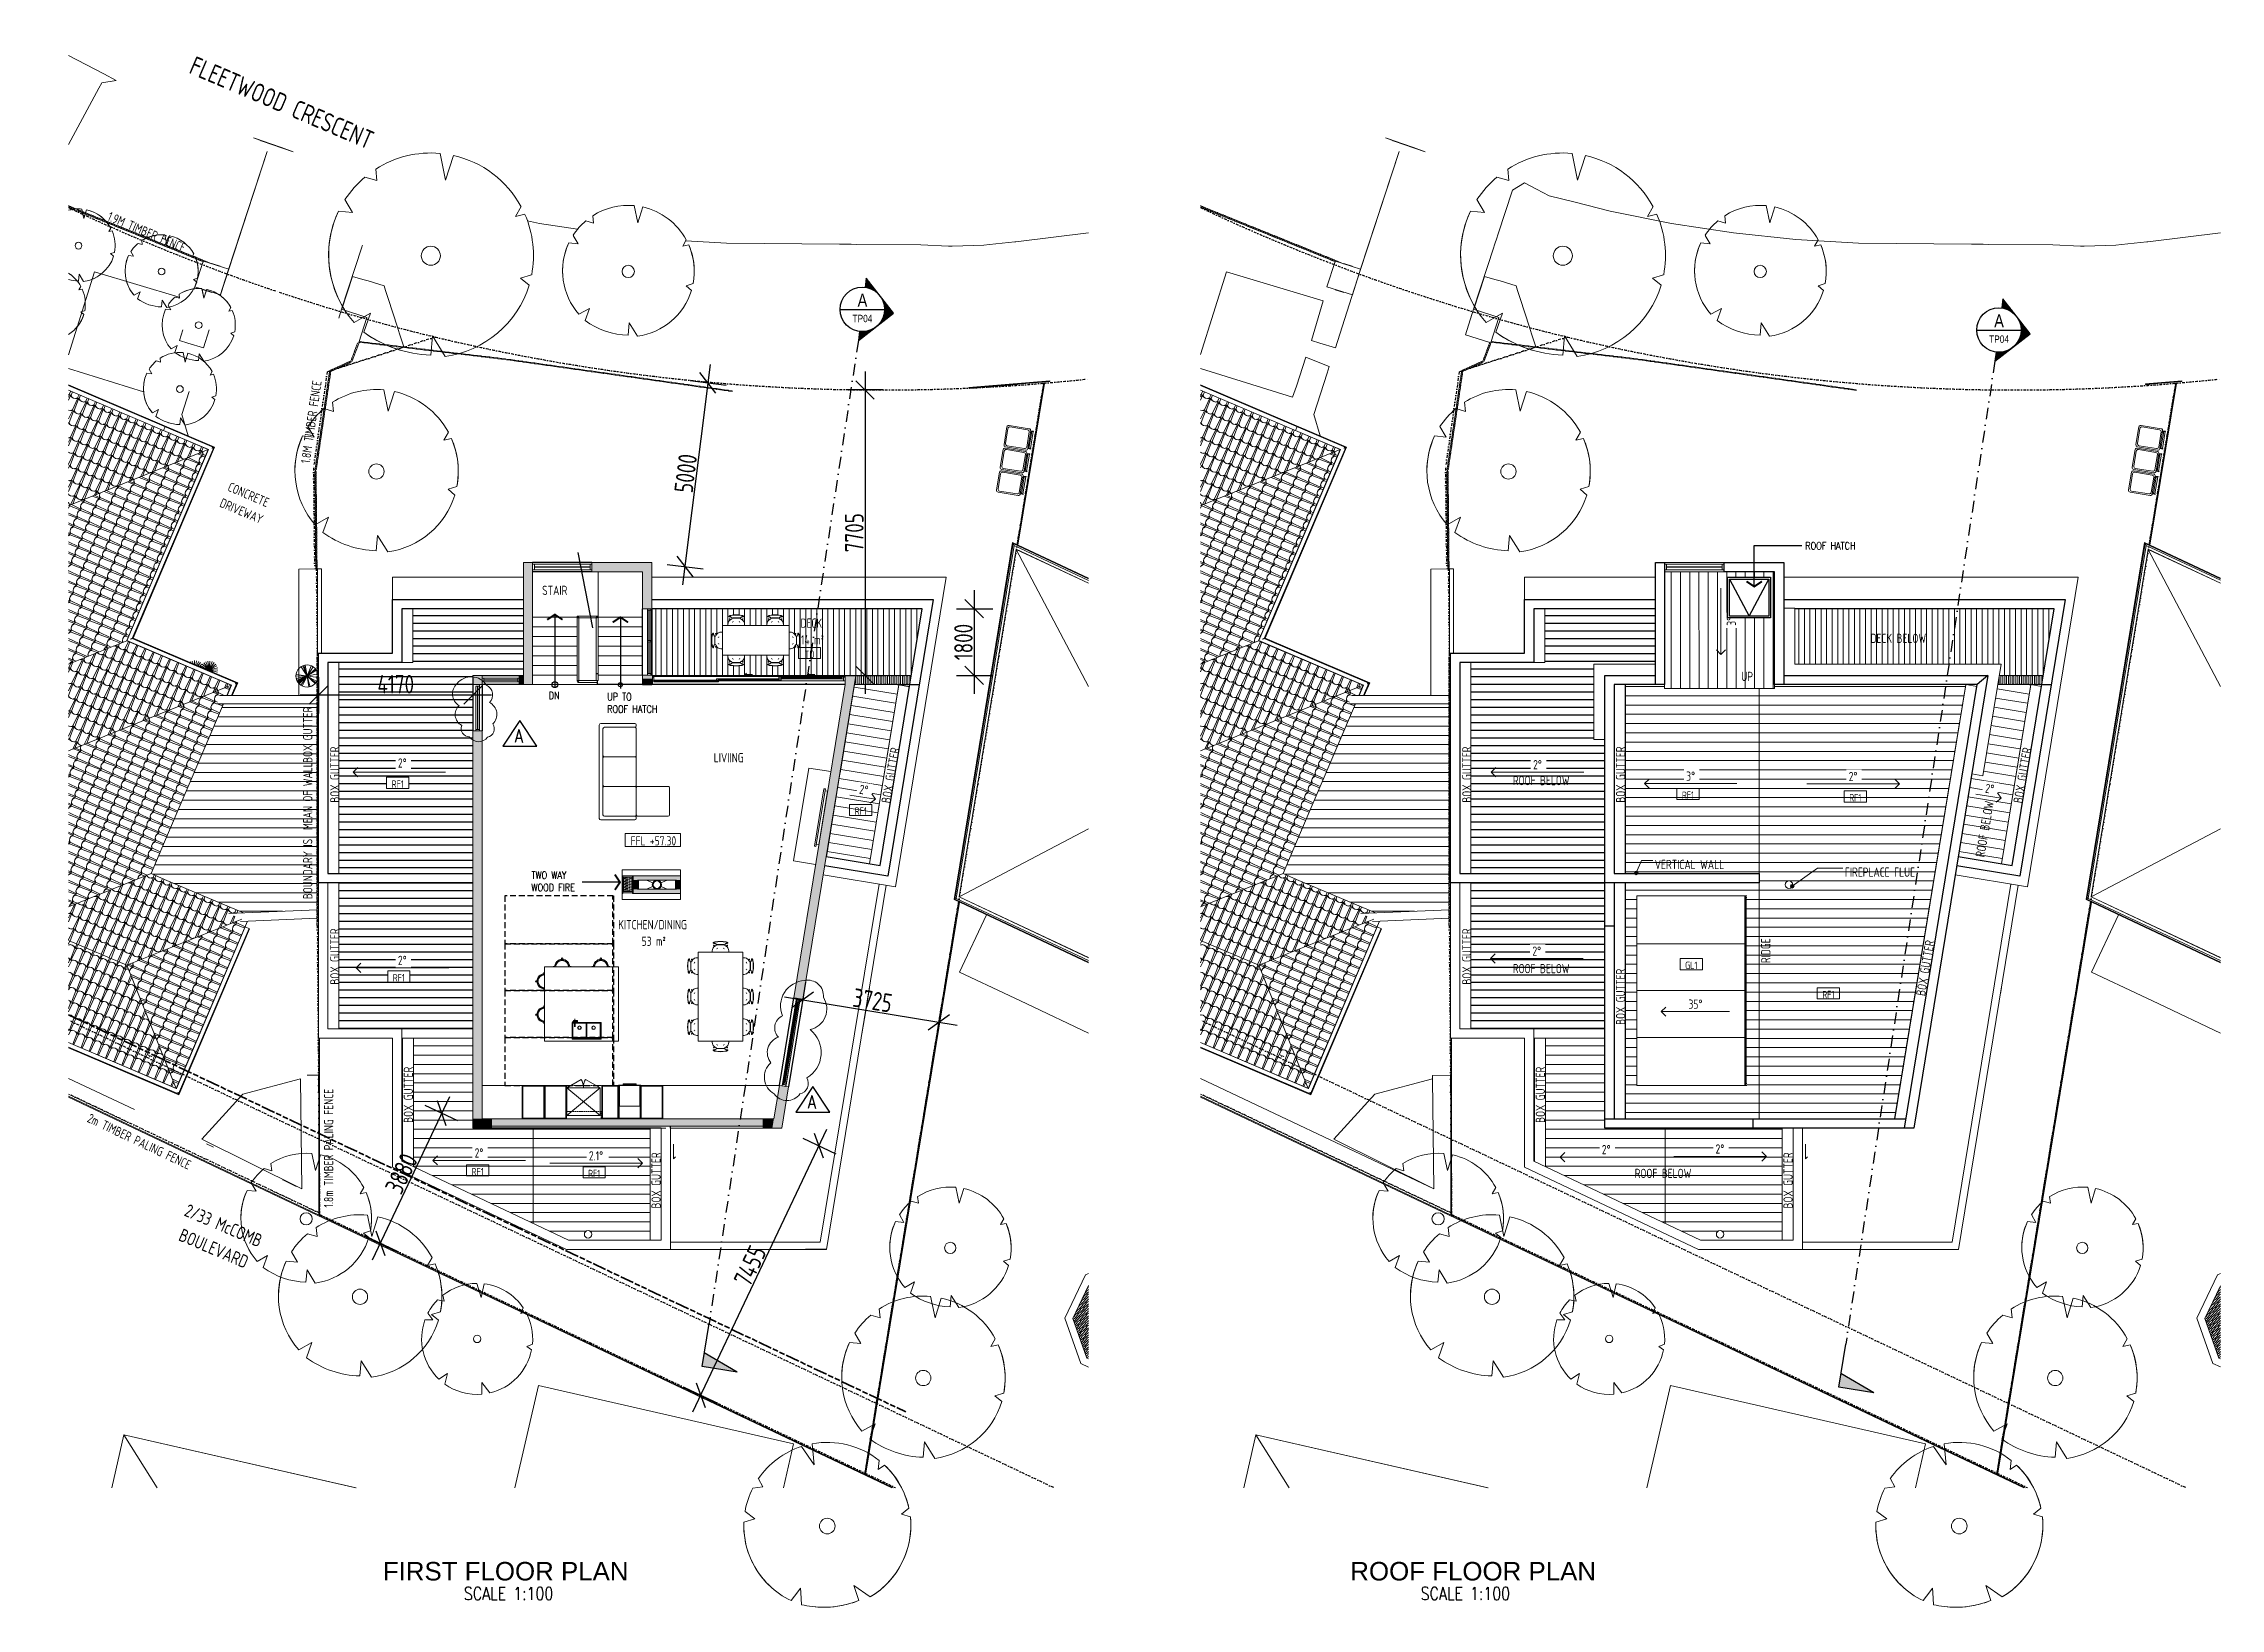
# Model space of a CAD drawing. Header units: millimetres. Extents: x -39027 to 364494, y -35256 to 94895.
# Drawn here: x 164218 to 222998, y 52643 to 94895 of the extents above; entities that cross this region are included whole.
import ezdxf
from ezdxf.enums import TextEntityAlignment as Align

# ---------------------------------------------------------------- set-up
doc = ezdxf.new("R2010")
doc.units = ezdxf.units.MM
doc.header["$LTSCALE"] = 25
doc.header["$PDMODE"] = 3
for name, pattern in [('BG_Centre', [24, 12, -4, 4, -4]), ('BG_Dash 1_5mm', [2.1, 1.5, -0.6]), ('BG_Dash Dot 3mm', [7, 3, -2, 0, -2]), ('BG_Double Dash', [33, 15, -2, 6, -2, 6, -2]), ('DASHDOT', [25.4, 12.7, -6.35, 0, -6.35]), ('HIDDEN', [9.525, 6.35, -3.175])]:
    doc.linetypes.add(name, pattern=pattern)
for name, color, linetype, lineweight in [('A-ANNO-DIMS', 211, 'Continuous', 5), ('A-ANNO-IDEN', 131, 'Continuous', 5), ('A-AREA-IDEN', 2, 'Continuous', 5), ('A-DETL', 90, 'Continuous', 9), ('A-DETL-CNTR', 5, 'BG_Centre', 15), ('A-DETL-GENF', 92, 'Continuous', 5), ('A-DETL-MBND', 4, 'Continuous', 13), ('A-DOOR-FRAM', 3, 'Continuous', 5), ('A-DOOR-GLAZ', 3, 'Continuous', 5), ('A-FLOR', 1, 'Continuous', 5), ('A-FLOR-PATT', 8, 'Continuous', 5), ('A-GENM', 13, 'Continuous', 5), ('A-GLAZ', 3, 'Continuous', 5), ('A-GLAZ-CURT', 3, 'Continuous', 9), ('A-GLAZ-CWMG', 3, 'Continuous', 5), ('A-ROOF', 132, 'Continuous', 5), ('A-ROOF-OTLN', 132, 'Continuous', 5), ('A-ROOF-PATT', 251, 'Continuous', 5), ('C-PROP-LINE', 91, 'BG_Dash Dot 3mm', 25), ('C-TOPO', 251, 'Continuous', 9), ('E-ELEC-EQPM', 71, 'Continuous', 13), ('G-ANNO-DIMS', 3, 'Continuous', 5), ('G-ANNO-TEXT', 231, 'Continuous', 5), ('I-FURN', 30, 'Continuous', 13), ('L-PLNT', 71, 'Continuous', 5), ('L-SITE', 91, 'Continuous', 9), ('M-EQPM', 50, 'Continuous', 5), ('P-SANR-FIXT', 6, 'Continuous', 5), ('Q-CASE', 31, 'Continuous', 13), ('Q-CASE-HDLN', 31, 'BG_Dash 1_5mm', 5), ('REVISION CLOUD', 132, 'Continuous', 5), ('S-STRS', 7, 'Continuous', 9), ('S-STRS-IDEN', 31, 'Continuous', 5)]:
    doc.layers.add(name, color=color, linetype=linetype, lineweight=lineweight)
for name, color, linetype in [('Ceiling-18', 251, 'HIDDEN'), ('dla-txt-d-25', 3, 'Continuous'), ('dla-txt-n-35', 2, 'Continuous'), ('DLA-TXT-T-50', 1, 'Continuous'), ('Door-18', 251, 'Continuous'), ('Hatch-35', 2, 'Continuous'), ('SHADING', 165, 'Continuous'), ('Symbol-5', 1, 'Continuous'), ('Wall-18', 11, 'Continuous'), ('Wall-25', 130, 'Continuous'), ('Wall-35', 2, 'Continuous'), ('WIN-18', 251, 'Continuous')]:
    doc.layers.add(name, color=color, linetype=linetype)
doc.styles.add('DLA-NOTES', font='romans.shx', dxfattribs={"width": 0.8})
doc.styles.add('DLA-TITLE', font='helv.shx', dxfattribs={"width": 0.7, "height": 500})
doc.styles.add('ISOCPEUR', font='isocpeur.ttf', dxfattribs={"width": 0.75, "height": 500})
doc.styles.add('ISOCPEUR_1', font='isocpeur.ttf', dxfattribs={"width": 0.75, "height": 700})
doc.styles.add('ISOCPEUR_2', font='isocpeur.ttf', dxfattribs={"width": 0.75, "height": 1000})
doc.styles.add('ISOCPEUR_3', font='isocpeur.ttf', dxfattribs={"width": 0.75, "height": 400})
doc.dimstyles.new('BG_STANDARD_5_Rounding_Trans', dxfattribs={"dimscale": 304.8, "dimtxt": 500, "dimasz": 1.64042, "dimexe": 1.64042, "dimexo": 0.0625, "dimgap": 0.131234, "dimtad": 1, "dimdec": 0, "dimrnd": 5, "dimzin": 0, "dimdsep": 46, "dimtxsty": 'ISOCPEUR', "dimblk1": 'OBLIQUE', "dimblk2": 'OBLIQUE', "dimsah": 1, "dimcen": 0.09, "dimdle": 1.64042, "dimazin": 0, "dimtfac": 1, "dimtdec": 4, "dimtix": 1, "dimtmove": 0, "dimatfit": 3, "dimfxl": 3.28084, "dimfxlon": 1, "dimtvp": 1, "dimtolj": 1, "dimtzin": 0, "dimarcsym": 2})
doc.dimstyles.new('DLA100$7', dxfattribs={"dimscale": 100, "dimtxt": 2, "dimasz": 1, "dimexe": 1.5, "dimexo": 2, "dimgap": 0.8, "dimtad": 1, "dimdec": 0, "dimdsep": 46, "dimtxsty": 'DLA-NOTES', "dimblk1": 'DLA-ARO', "dimblk2": 'DLA-ARO', "dimsah": 1, "dimcen": 2, "dimdle": 1.5, "dimclrd": 256, "dimclre": 256, "dimclrt": 7, "dimaunit": 1, "dimadec": 0, "dimazin": 0, "dimtfac": 1, "dimtdec": 0, "dimtmove": 0, "dimatfit": 3, "dimldrblk": 'DLA-ARO', "dimfxl": 1, "dimtolj": 1, "dimtzin": 0, "dimarcsym": 0})

msp = doc.modelspace()

# ---------------------------------------------------------------- texts
at = {"layer": 'A-ANNO-IDEN', "char_height": 200, "attachment_point": 2, "line_spacing_factor": 1.153846, "style": 'ISOCPEUR_3'}
for s, insert, width in [('TD', (184899.7, 78504.6), 288), ('RF1', (173781, 75000.1), 357.6), ('GL1', (208708.8, 70105.4), 357.6), ('RF1', (212409.7, 69318.4), 357.6)]:
    msp.add_mtext(s, dxfattribs=dict(at, insert=insert, width=width))
at = {"layer": 'A-AREA-IDEN', "char_height": 250, "attachment_point": 2, "line_spacing_factor": 1.153846, "style": 'ISOCPEUR'}
for s, insert, width in [('STAIR', (178021.5, 80257), 807), ('DECK', (184948.5, 79370.7), 672), ('14 m²', (184979.7, 78922.1), 762), ('LIVIING', (182717.8, 75737.9), 915), ('KITCHEN/DINING', (180661.9, 71230.4), 2106), ('53 m²', (180693.1, 70781.8), 783)]:
    msp.add_mtext(s, dxfattribs=dict(at, insert=insert, width=width))
at = {"layer": 'dla-txt-d-25', "char_height": 200, "attachment_point": 1, "style": 'DLA-NOTES'}
for s, width, insert in [('ROOF HATCH', 1993.546, (211787.6, 81434.2)), ('DN', 759.529, (177858.6, 77391.8)), ('UP TO\\PROOF HATCH', 1634.614, (179435.1, 77359.9)), ('TWO WAY WOOD FIRE', 1504.748, (177393.2, 72543.2))]:
    msp.add_mtext_dynamic_manual_height_columns(s, width=width, gutter_width=1000, heights=[0], dxfattribs=dict(at, insert=insert))
at = {"layer": 'dla-txt-n-35', "style": 'DLA-NOTES', "width": 0.8}
for p in [(175571.1, 52871.2), (201403.2, 52871.2)]:
    msp.add_text('SCALE 1:100', height=350, dxfattribs=at).set_placement(p)
at = {"layer": 'DLA-TXT-T-50', "char_height": 500, "width": 13864.342, "attachment_point": 1, "style": 'DLA-NOTES'}
for s, insert in [('{\\fArial|b0|i0|c0|p34;\\W1;FIRST FLOOR PLAN}', (173378.3, 53898.6)), ('{\\fArial|b0|i0|c0|p34;\\W1;ROOF FLOOR PLAN}', (199501.7, 53898.6))]:
    msp.add_mtext(s, dxfattribs=dict(at, insert=insert))
at = {"layer": 'G-ANNO-DIMS', "insert": (180066.8, 73492.6), "char_height": 250, "width": 1448.881, "attachment_point": 1, "line_spacing_factor": 1.153846, "style": 'ISOCPEUR'}
msp.add_mtext('FFL +57.30', dxfattribs=at)
at = {"layer": 'G-ANNO-TEXT', "color": 7, "lineweight": 13, "char_height": 250, "line_spacing_factor": 1.153846, "style": 'ISOCPEUR'}
for s, insert, width, attachment_point, rotation in [('1.9M TIMBER FENCE', (167052.8, 89919.8), 2571, 2, 336.899378), ('1.8M TIMBER FENCE', (171162.2, 83580), 2571, 1, 81.837398), ('CONCRETE\\PDRIVEWAY', (169802.3, 82829.9), 1431, 2, 336.899378), ('BOX GUTTER', (171226.9, 75472.9), 1752, 1, 90), ('BOX GUTTER', (171959.5, 74399.6), 1752, 1, 90), ('BOX GUTTER', (202524.6, 74399.6), 1752, 1, 90), ('BOX GUTTER', (206675.3, 74399.6), 1752, 1, 90), ('BOX GUTTER', (217402.8, 74412.5), 1752, 1, 80.16916), ('BOUNDARY IS  MEAN OF WALL', (171226.9, 73642.5), 4236, 2, 90), ('BOX GUTTER', (171959.5, 69487.2), 1752, 1, 90), ('BOX GUTTER', (202524.6, 69487.2), 1752, 1, 90), ('RIDGE', (210595.2, 70066.7), 762, 1, 90), ('BOX GUTTER', (214774.8, 69210.1), 1752, 1, 80.16916), ('BOX GUTTER', (206675.3, 68399), 1752, 1, 90), ('BOX GUTTER', (173944.4, 65753.4), 1752, 1, 90), ('BOX GUTTER', (204509.4, 65753.4), 1752, 1, 90), ('1.8m TIMBER PALING FENCE', (171790.5, 65069.7), 3669, 2, 90), ('2m TIMBER PALING FENCE', (166855.6, 65363.7), 3492, 2, 334.620732), ('BOX GUTTER', (180633, 63442.2), 1752, 1, 90), ('BOX GUTTER', (211198, 63442.2), 1752, 1, 90)]:
    msp.add_mtext(s, dxfattribs=dict(at, insert=insert, width=width, attachment_point=attachment_point, rotation=rotation))
at = {"layer": 'G-ANNO-TEXT', "color": 7, "lineweight": 13, "char_height": 250, "attachment_point": 1, "line_spacing_factor": 1.153846, "style": 'ISOCPEUR'}
for s, insert, width in [('DECK BELOW', (213545.6, 78960.7), 1725), ('VERTICAL WALL', (207723.2, 72854.7), 2190), ('FIREPLACE FLUE', (212854.1, 72647.7), 2190), ('ROOF BELOW', (207181.2, 64514.2), 1749)]:
    msp.add_mtext(s, dxfattribs=dict(at, insert=insert, width=width))
at = {"layer": 'G-ANNO-TEXT', "color": 7, "lineweight": 18, "insert": (169146.4, 63144.2), "char_height": 350, "width": 2536.675, "attachment_point": 2, "rotation": 336.899378, "line_spacing_factor": 1.153846, "style": 'ISOCPEUR_2'}
msp.add_mtext('2/33 McCOMB\\PBOULEVARD', dxfattribs=at)
at = {"layer": 'S-STRS-IDEN', "insert": (210060.9, 77931.5), "char_height": 250, "width": 357.692, "attachment_point": 1, "line_spacing_factor": 1.153846, "style": 'ISOCPEUR'}
msp.add_mtext('UP', dxfattribs=at)

# ---------------------------------------------------------------- blocks, each defined once
blk = doc.blocks.new('Rectangular Mullion - 35mm Timber Batten_Black_-894194-PROPOSED FIRST FLOOR PLAN')
at = {"layer": 'A-DETL-MBND', "lineweight": 5}
h = blk.add_hatch(dxfattribs=at)
h.set_pattern_fill('FP_1', color=256, style=0, pattern_type=2)
h.set_pattern_definition([(342.749, (13101.33, 12533.75), (-10691.93428, 3408.4868), [122.343, -12111.918]), (326.675, (13218.17, 12497.46), (3605.762, -2132.3304), [155.42, -5025.186]), (292.985, (13348, 12412.1), (941.92, -380.847), [114.947, -1321.893]), (291.137, (13392.92, 12306.26), (7560.45, -19427.28463), [222.826, -22059.793]), (324.99, (13473.27, 12098.424), (-7628.1631, 5436.25745), [135.552, -13419.58]), (337.985, (13584.3, 12020.7), (1322.766, 561.07), [254, -762]), (347.447, (13819.78, 11925.44), (-5017.8325, 1288.417), [123.6, -6056.485]), (343.696, (12998.5, 12279.43), (-8801.3738, 2679.70067), [102.107, -10108.567]), (337.985, (13096.5, 12250.8), (1322.766, 561.07), [152.4, -863.6]), (309.684, (13237.79, 12193.636), (8181.89994, -9752.98374), [150.01, -14851.05]), (285.86, (13333.58, 12078.19), (-1692.01, 6281.6876), [231.684, -11352.5]), (298.696, (13396.9, 11855.33), (3872.74174, -6926.0012), [144.4, -14295.673]), (331.645, (13466.23, 11728.66), (7261.09284, -3791.1956), [184.006, -9016.265]), (349.874, (13628.16, 11641.27), (-14311.02379, 2609.0373), [197.272, -19529.88]), (344.695, (12880.44, 11987.434), (8889.46097, -2371.17666), [173.91, -17217.207]), (334.618, (13048.185, 11941.53), (14740.94124, -6927.80272), [173.02, -17128.838]), (304.295, (13204.5, 11867.36), (-1037.397, 2021.1605), [183.16, -3480.08]), (290.495, (13307.706, 11716.046), (5346.68902, -14125.91575), [165.393, -16373.89]), (323.054, (13365.615, 11561.12), (9297.29536, -6910.3957), [157.726, -15614.836]), (337.985, (13491.7, 11466.3), (1322.766, 561.07), [121.92, -894.08]), (350.98, (13604.7, 11420.62), (9262.8548, -1393.3012), [135.552, -13419.58]), (337.985, (13458.1, 12575.8), (1322.766, 561.07), [3.353, -1012.647]), (114.833, (13532.814, 12381.204), (8712.97424, -18938.42317), [222.826, -22059.793]), (131.42, (13058.4, 11641.5), (-1242.518, 721.568), [90.874, -2180.97]), (149.855, (12998.27, 11709.65), (-5414.9868, 2978.4874), [143.684, -7040.52]), (181.184, (12874.01, 11781.81), (-5465.7766, -246.4002), [77.377, -7660.25]), (311.42, (13532.8, 12381.2), (1242.518, -721.568), [113.59, -2158.253]), (331.275, (13607.964, 12296.023), (-8039.3595, 4473.66674), [173.91, -17217.207]), (348.11, (13760.473, 12212.44), (17169.906134, -3578.632855), [288.98, -28609.032]), (348.29, (13143.23, 12637.36), (6069.25286, -1165.18107), [113.592, -11245.633]), (322.461, (13254.455, 12614.303), (-9152.30965, 7101.30382), [189.804, -18790.642]), (295.106, (13404.96, 12498.655), (-7578.44816, 16299.18031), [194.107, -19216.546]), (303.29, (13487.32, 12322.886), (6860.71724, -10331.3456), [160.644, -15903.726]), (328.523, (13575.49, 12188.6), (4503.1958, -2561.228), [185.403, -5994.684]), (344.567, (13733.61, 12091.793), (-16753.66257, 4665.381766), [265.913, -26325.352]), (346.115, (13048.01, 12401.88), (-5963.3982, 1622.144), [143.684, -7040.52]), (326.675, (13187.5, 12367.4), (3605.762, -2132.3304), [155.42, -5025.186]), (295.475, (13317.36, 12282.01), (-6440.05853, 13662.1457), [165.393, -16373.89]), (292.985, (13388.5, 12132.7), (941.92, -380.847), [186.79, -1250.05]), (320.631, (13461.44, 11960.74), (-10644.67426, 8812.39278), [170.313, -16860.95]), (341.351, (13593.104, 11852.71), (-15413.3556, 5264.8142), [173.02, -17128.838]), (355.088, (13757.04, 11797.384), (10574.52922, -833.81564), [138.19, -13680.903]), (346.731, (12952.8, 12166.4), (7009.7353, -1573.6634), [133.633, -13229.76]), (323.054, (13082.87, 12135.73), (9297.29536, -6910.3957), [157.726, -15614.836]), (305.98, (13208.92, 12040.92), (-3392.78665, 4856.5112), [191.7, -9393.227]), (288.086, (13321.546, 11885.795), (-5332.36425, 16459.65141), [252.37, -24984.547]), (322.04, (13399.89, 11645.9), (-3215.1584, 2685.3507), [147.93, -7248.66]), (343.994, (13516.526, 11554.9), (9829.36488, -2764.31528), [194.107, -19216.546]), (1.184, (13703.11, 11501.38), (5465.7766, 246.4002), [77.377, -7660.25]), (347.447, (12838.55, 11883.82), (-5017.8325, 1288.417), [123.6, -6056.485]), (327.977, (12959.196, 11856.96), (9661.83155, -5973.35872), [175.39, -17363.49]), (300.58, (13107.897, 11763.96), (8518.31275, -14321.84346), [217.433, -21525.916]), (308.93, (13599.36, 12518.68), (5223.5357, -6309.6216), [104.603, -10355.757]), (327.201, (13665.09, 12437.31), (-13876.72194, 8999.13405), [217.196, -21502.404]), (345.11, (13847.66, 12319.66), (-6909.51565, 1967.5874), [245.738, -7945.516])])
h.paths.add_polyline_path([(17, 17), (17, -18), (-18, -18), (-18, -7), (-8, 17)], flags=0)
for p, q in [((-8, 17), (17, 17)), ((17, 17), (17, -18)), ((-18, -18), (-18, -7)), ((17, -18), (-18, -18))]:
    blk.add_line(p, q, dxfattribs=at)
blk = doc.blocks.new('Rectangular Mullion - 35mm Timber Batten_Black_-V1-PROPOSED FIRST FLOOR PLAN')
at = {"layer": 'A-DETL-MBND', "lineweight": 5}
for p, q in [((-17.5, -17.5), (-17.5, 17.5)), ((-17.5, 17.5), (17.5, 17.5)), ((17.5, 17.5), (17.5, -17.5)), ((17.5, -17.5), (-17.5, -17.5))]:
    blk.add_line(p, q, dxfattribs=at)
blk = doc.blocks.new('Rectangular Mullion - 35mm Timber Batten_Black_-V2-PROPOSED FIRST FLOOR PLAN')
at = {"layer": 'A-DETL-MBND', "lineweight": 5}
for p, q in [((-17.5, -17.5), (-17.5, 17.5)), ((-17.5, 17.5), (17.5, 17.5)), ((17.5, 17.5), (17.5, -17.5)), ((17.5, -17.5), (-17.5, -17.5))]:
    blk.add_line(p, q, dxfattribs=at)
blk = doc.blocks.new('Rectangular Mullion - 35mm Timber Batten_Black_-V3-PROPOSED FIRST FLOOR PLAN')
at = {"layer": 'A-DETL-MBND', "lineweight": 5}
for p, q in [((-17.5, -17.5), (-17.5, 17.5)), ((-17.5, 17.5), (17.5, 17.5)), ((17.5, 17.5), (17.5, -17.5)), ((17.5, -17.5), (-17.5, -17.5))]:
    blk.add_line(p, q, dxfattribs=at)
blk = doc.blocks.new('Rectangular Mullion - 35mm Timber Batten_Black_-V4-PROPOSED FIRST FLOOR PLAN')
at = {"layer": 'A-DETL-MBND', "lineweight": 5}
for p, q in [((-17.5, -17.5), (-17.5, 17.5)), ((-17.5, 17.5), (17.5, 17.5)), ((17.5, 17.5), (17.5, -17.5)), ((17.5, -17.5), (-17.5, -17.5))]:
    blk.add_line(p, q, dxfattribs=at)
blk = doc.blocks.new('Rectangular Mullion - 35mm Timber Batten_Black_-V5-PROPOSED FIRST FLOOR PLAN')
at = {"layer": 'A-DETL-MBND', "lineweight": 5}
for p, q in [((-17.5, -17.5), (-17.5, 17.5)), ((-17.5, 17.5), (17.5, 17.5)), ((17.5, 17.5), (17.5, -17.5)), ((17.5, -17.5), (-17.5, -17.5))]:
    blk.add_line(p, q, dxfattribs=at)
blk = doc.blocks.new('Rectangular Mullion - 35mm Timber Batten_Black_-V6-PROPOSED FIRST FLOOR PLAN')
at = {"layer": 'A-DETL-MBND', "lineweight": 5}
for p, q in [((-17.5, -17.5), (-17.5, 17.5)), ((-17.5, 17.5), (17.5, 17.5)), ((17.5, 17.5), (17.5, -17.5)), ((17.5, -17.5), (-17.5, -17.5))]:
    blk.add_line(p, q, dxfattribs=at)
blk = doc.blocks.new('Rectangular Mullion - 35mm Timber Batten_Black_-V7-PROPOSED FIRST FLOOR PLAN')
at = {"layer": 'A-DETL-MBND', "lineweight": 5}
for p, q in [((-17.5, -17.5), (-17.5, 17.5)), ((-17.5, 17.5), (17.5, 17.5)), ((17.5, 17.5), (17.5, -17.5)), ((17.5, -17.5), (-17.5, -17.5))]:
    blk.add_line(p, q, dxfattribs=at)
blk = doc.blocks.new('Rectangular Mullion - 35mm Timber Batten_Black_-V8-PROPOSED FIRST FLOOR PLAN')
at = {"layer": 'A-DETL-MBND', "lineweight": 5}
for p, q in [((-17.5, -17.5), (-17.5, 17.5)), ((-17.5, 17.5), (17.5, 17.5)), ((17.5, 17.5), (17.5, -17.5)), ((17.5, -17.5), (-17.5, -17.5))]:
    blk.add_line(p, q, dxfattribs=at)
blk = doc.blocks.new('Rectangular Mullion - 35mm Timber Batten_Black_-V9-PROPOSED FIRST FLOOR PLAN')
at = {"layer": 'A-DETL-MBND', "lineweight": 5}
for p, q in [((-17.5, -17.5), (-17.5, 17.5)), ((-17.5, 17.5), (17.5, 17.5)), ((17.5, 17.5), (17.5, -17.5)), ((17.5, -17.5), (-17.5, -17.5))]:
    blk.add_line(p, q, dxfattribs=at)
blk = doc.blocks.new('Rectangular Mullion - 35mm Timber Batten_Black_-V10-PROPOSED FIRST FLOOR PLAN')
at = {"layer": 'A-DETL-MBND', "lineweight": 5}
for p, q in [((-17.5, -17.5), (-17.5, 17.5)), ((-17.5, 17.5), (17.5, 17.5)), ((17.5, 17.5), (17.5, -17.5)), ((17.5, -17.5), (-17.5, -17.5))]:
    blk.add_line(p, q, dxfattribs=at)
blk = doc.blocks.new('Rectangular Mullion - 35mm Timber Batten_Black_-V11-PROPOSED FIRST FLOOR PLAN')
at = {"layer": 'A-DETL-MBND', "lineweight": 5}
for p, q in [((-17.5, -17.5), (-17.5, 17.5)), ((-17.5, 17.5), (17.5, 17.5)), ((17.5, 17.5), (17.5, -17.5)), ((17.5, -17.5), (-17.5, -17.5))]:
    blk.add_line(p, q, dxfattribs=at)
blk = doc.blocks.new('Rectangular Mullion - 35mm Timber Batten_Black_-V12-PROPOSED FIRST FLOOR PLAN')
at = {"layer": 'A-DETL-MBND', "lineweight": 5}
h = blk.add_hatch(dxfattribs=at)
h.set_pattern_fill('FP_5', color=256, style=0, pattern_type=2)
h.set_pattern_definition([(342.749, (12451.33, 12533.75), (-10691.93428, 3408.4868), [122.343, -12111.918]), (326.675, (12568.17, 12497.46), (3605.762, -2132.3304), [155.42, -5025.186]), (292.985, (12698, 12412.1), (941.92, -380.847), [114.947, -1321.893]), (291.137, (12742.92, 12306.26), (7560.45, -19427.28463), [222.826, -22059.793]), (324.99, (12823.27, 12098.424), (-7628.1631, 5436.25745), [135.552, -13419.58]), (337.985, (12934.3, 12020.7), (1322.766, 561.07), [254, -762]), (347.447, (13169.78, 11925.44), (-5017.8325, 1288.417), [123.6, -6056.485]), (343.696, (12348.5, 12279.43), (-8801.3738, 2679.70067), [102.107, -10108.567]), (337.985, (12446.5, 12250.8), (1322.766, 561.07), [152.4, -863.6]), (309.684, (12587.79, 12193.636), (8181.89994, -9752.98374), [150.01, -14851.05]), (285.86, (12683.58, 12078.19), (-1692.01, 6281.6876), [231.684, -11352.5]), (298.696, (12746.9, 11855.33), (3872.74174, -6926.0012), [144.4, -14295.673]), (331.645, (12816.23, 11728.66), (7261.09284, -3791.1956), [184.006, -9016.265]), (349.874, (12978.16, 11641.27), (-14311.02379, 2609.0373), [197.272, -19529.88]), (344.695, (12230.44, 11987.434), (8889.46097, -2371.17666), [173.91, -17217.207]), (334.618, (12398.185, 11941.53), (14740.94124, -6927.80272), [173.02, -17128.838]), (304.295, (12554.5, 11867.36), (-1037.397, 2021.1605), [183.16, -3480.08]), (290.495, (12657.706, 11716.046), (5346.68902, -14125.91575), [165.393, -16373.89]), (323.054, (12715.615, 11561.12), (9297.29536, -6910.3957), [157.726, -15614.836]), (337.985, (12841.7, 11466.3), (1322.766, 561.07), [121.92, -894.08]), (350.98, (12954.7, 11420.62), (9262.8548, -1393.3012), [135.552, -13419.58]), (337.985, (12808.1, 12575.8), (1322.766, 561.07), [3.353, -1012.647]), (114.833, (12882.814, 12381.204), (8712.97424, -18938.42317), [222.826, -22059.793]), (131.42, (12408.4, 11641.5), (-1242.518, 721.568), [90.874, -2180.97]), (149.855, (12348.27, 11709.65), (-5414.9868, 2978.4874), [143.684, -7040.52]), (181.184, (12224.01, 11781.81), (-5465.7766, -246.4002), [77.377, -7660.25]), (311.42, (12882.8, 12381.2), (1242.518, -721.568), [113.59, -2158.253]), (331.275, (12957.964, 12296.023), (-8039.3595, 4473.66674), [173.91, -17217.207]), (348.11, (13110.473, 12212.44), (17169.906134, -3578.632855), [288.98, -28609.032]), (348.29, (12493.23, 12637.36), (6069.25286, -1165.18107), [113.592, -11245.633]), (322.461, (12604.455, 12614.303), (-9152.30965, 7101.30382), [189.804, -18790.642]), (295.106, (12754.96, 12498.655), (-7578.44816, 16299.18031), [194.107, -19216.546]), (303.29, (12837.32, 12322.886), (6860.71724, -10331.3456), [160.644, -15903.726]), (328.523, (12925.49, 12188.6), (4503.1958, -2561.228), [185.403, -5994.684]), (344.567, (13083.61, 12091.793), (-16753.66257, 4665.381766), [265.913, -26325.352]), (346.115, (12398.01, 12401.88), (-5963.3982, 1622.144), [143.684, -7040.52]), (326.675, (12537.5, 12367.4), (3605.762, -2132.3304), [155.42, -5025.186]), (295.475, (12667.36, 12282.01), (-6440.05853, 13662.1457), [165.393, -16373.89]), (292.985, (12738.5, 12132.7), (941.92, -380.847), [186.79, -1250.05]), (320.631, (12811.44, 11960.74), (-10644.67426, 8812.39278), [170.313, -16860.95]), (341.351, (12943.104, 11852.71), (-15413.3556, 5264.8142), [173.02, -17128.838]), (355.088, (13107.04, 11797.384), (10574.52922, -833.81564), [138.19, -13680.903]), (346.731, (12302.8, 12166.4), (7009.7353, -1573.6634), [133.633, -13229.76]), (323.054, (12432.87, 12135.73), (9297.29536, -6910.3957), [157.726, -15614.836]), (305.98, (12558.92, 12040.92), (-3392.78665, 4856.5112), [191.7, -9393.227]), (288.086, (12671.546, 11885.795), (-5332.36425, 16459.65141), [252.37, -24984.547]), (322.04, (12749.89, 11645.9), (-3215.1584, 2685.3507), [147.93, -7248.66]), (343.994, (12866.526, 11554.9), (9829.36488, -2764.31528), [194.107, -19216.546]), (1.184, (13053.11, 11501.38), (5465.7766, 246.4002), [77.377, -7660.25]), (347.447, (12188.55, 11883.82), (-5017.8325, 1288.417), [123.6, -6056.485]), (327.977, (12309.196, 11856.96), (9661.83155, -5973.35872), [175.39, -17363.49]), (300.58, (12457.897, 11763.96), (8518.31275, -14321.84346), [217.433, -21525.916]), (308.93, (12949.36, 12518.68), (5223.5357, -6309.6216), [104.603, -10355.757]), (327.201, (13015.09, 12437.31), (-13876.72194, 8999.13405), [217.196, -21502.404]), (345.11, (13197.66, 12319.66), (-6909.51565, 1967.5874), [245.738, -7945.516])])
h.paths.add_polyline_path([(17, 17), (17, -18), (-18, -18), (-18, 17)], flags=0)
for p, q in [((-18, -18), (-18, 17)), ((-18, 17), (17, 17)), ((17, 17), (17, -18)), ((17, -18), (-18, -18))]:
    blk.add_line(p, q, dxfattribs=at)
blk = doc.blocks.new('Rectangular Mullion - 35mm Timber Batten_Black_-V13-PROPOSED FIRST FLOOR PLAN')
at = {"layer": 'A-DETL-MBND', "lineweight": 5}
for p, q in [((-17.5, -17.5), (-17.5, 17.5)), ((-17.5, 17.5), (17.5, 17.5)), ((17.5, 17.5), (17.5, -17.5)), ((17.5, -17.5), (-17.5, -17.5))]:
    blk.add_line(p, q, dxfattribs=at)
blk = doc.blocks.new('Rectangular Mullion - 35mm Timber Batten_Black_-V14-PROPOSED FIRST FLOOR PLAN')
at = {"layer": 'A-DETL-MBND', "lineweight": 5}
for p, q in [((-17.5, -17.5), (-17.5, 17.5)), ((-17.5, 17.5), (17.5, 17.5)), ((17.5, 17.5), (17.5, -17.5)), ((17.5, -17.5), (-17.5, -17.5))]:
    blk.add_line(p, q, dxfattribs=at)
blk = doc.blocks.new('Rectangular Mullion - 35mm Timber Batten_Black_-V15-PROPOSED FIRST FLOOR PLAN')
at = {"layer": 'A-DETL-MBND', "lineweight": 5}
for p, q in [((-17.5, -17.5), (-17.5, 17.5)), ((-17.5, 17.5), (17.5, 17.5)), ((17.5, 17.5), (17.5, -17.5)), ((17.5, -17.5), (-17.5, -17.5))]:
    blk.add_line(p, q, dxfattribs=at)
blk = doc.blocks.new('Rectangular Mullion - 35mm Timber Batten_Black_-V16-PROPOSED FIRST FLOOR PLAN')
at = {"layer": 'A-DETL-MBND', "lineweight": 5}
for p, q in [((-17.5, -17.5), (-17.5, 17.5)), ((-17.5, 17.5), (17.5, 17.5)), ((17.5, 17.5), (17.5, -17.5)), ((17.5, -17.5), (-17.5, -17.5))]:
    blk.add_line(p, q, dxfattribs=at)
blk = doc.blocks.new('Rectangular Mullion - 35mm Timber Batten_Black_-V17-PROPOSED FIRST FLOOR PLAN')
at = {"layer": 'A-DETL-MBND', "lineweight": 5}
for p, q in [((-17.5, -17.5), (-17.5, 17.5)), ((-17.5, 17.5), (17.5, 17.5)), ((17.5, 17.5), (17.5, -17.5)), ((17.5, -17.5), (-17.5, -17.5))]:
    blk.add_line(p, q, dxfattribs=at)
blk = doc.blocks.new('Rectangular Mullion - 35mm Timber Batten_Black_-V18-PROPOSED FIRST FLOOR PLAN')
at = {"layer": 'A-DETL-MBND', "lineweight": 5}
for p, q in [((-17.5, -17.5), (-17.5, 17.5)), ((-17.5, 17.5), (17.5, 17.5)), ((17.5, 17.5), (17.5, -17.5)), ((17.5, -17.5), (-17.5, -17.5))]:
    blk.add_line(p, q, dxfattribs=at)
blk = doc.blocks.new('Rectangular Mullion - 35mm Timber Batten_Black_-V19-PROPOSED FIRST FLOOR PLAN')
at = {"layer": 'A-DETL-MBND', "lineweight": 5}
for p, q in [((-17.5, -17.5), (-17.5, 17.5)), ((-17.5, 17.5), (17.5, 17.5)), ((17.5, 17.5), (17.5, -17.5)), ((17.5, -17.5), (-17.5, -17.5))]:
    blk.add_line(p, q, dxfattribs=at)
blk = doc.blocks.new('Rectangular Mullion - 35mm Timber Batten_Black_-V20-PROPOSED FIRST FLOOR PLAN')
at = {"layer": 'A-DETL-MBND', "lineweight": 5}
for p, q in [((-17.5, -17.5), (-17.5, 17.5)), ((-17.5, 17.5), (17.5, 17.5)), ((17.5, 17.5), (17.5, -17.5)), ((17.5, -17.5), (-17.5, -17.5))]:
    blk.add_line(p, q, dxfattribs=at)
blk = doc.blocks.new('Rectangular Mullion - 35mm Timber Batten_Black_-V21-PROPOSED FIRST FLOOR PLAN')
at = {"layer": 'A-DETL-MBND', "lineweight": 5}
for p, q in [((-17.5, -17.5), (-17.5, 17.5)), ((-17.5, 17.5), (17.5, 17.5)), ((17.5, 17.5), (17.5, -17.5)), ((17.5, -17.5), (-17.5, -17.5))]:
    blk.add_line(p, q, dxfattribs=at)
blk = doc.blocks.new('Rectangular Mullion - 35mm Timber Batten_Black_-V22-PROPOSED FIRST FLOOR PLAN')
at = {"layer": 'A-DETL-MBND', "lineweight": 5}
h = blk.add_hatch(dxfattribs=at)
h.set_pattern_fill('FP_10', color=256, style=0, pattern_type=2)
h.set_pattern_definition([(342.749, (11951.33, 12533.75), (-10691.93428, 3408.4868), [122.343, -12111.918]), (326.675, (12068.17, 12497.46), (3605.762, -2132.3304), [155.42, -5025.186]), (292.985, (12198, 12412.1), (941.92, -380.847), [114.947, -1321.893]), (291.137, (12242.92, 12306.26), (7560.45, -19427.28463), [222.826, -22059.793]), (324.99, (12323.27, 12098.424), (-7628.1631, 5436.25745), [135.552, -13419.58]), (337.985, (12434.3, 12020.7), (1322.766, 561.07), [254, -762]), (347.447, (12669.78, 11925.44), (-5017.8325, 1288.417), [123.6, -6056.485]), (343.696, (11848.5, 12279.43), (-8801.3738, 2679.70067), [102.107, -10108.567]), (337.985, (11946.5, 12250.8), (1322.766, 561.07), [152.4, -863.6]), (309.684, (12087.79, 12193.636), (8181.89994, -9752.98374), [150.01, -14851.05]), (285.86, (12183.58, 12078.19), (-1692.01, 6281.6876), [231.684, -11352.5]), (298.696, (12246.9, 11855.33), (3872.74174, -6926.0012), [144.4, -14295.673]), (331.645, (12316.23, 11728.66), (7261.09284, -3791.1956), [184.006, -9016.265]), (349.874, (12478.16, 11641.27), (-14311.02379, 2609.0373), [197.272, -19529.88]), (344.695, (11730.44, 11987.434), (8889.46097, -2371.17666), [173.91, -17217.207]), (334.618, (11898.185, 11941.53), (14740.94124, -6927.80272), [173.02, -17128.838]), (304.295, (12054.5, 11867.36), (-1037.397, 2021.1605), [183.16, -3480.08]), (290.495, (12157.706, 11716.046), (5346.68902, -14125.91575), [165.393, -16373.89]), (323.054, (12215.615, 11561.12), (9297.29536, -6910.3957), [157.726, -15614.836]), (337.985, (12341.7, 11466.3), (1322.766, 561.07), [121.92, -894.08]), (350.98, (12454.7, 11420.62), (9262.8548, -1393.3012), [135.552, -13419.58]), (337.985, (12308.1, 12575.8), (1322.766, 561.07), [3.353, -1012.647]), (114.833, (12382.814, 12381.204), (8712.97424, -18938.42317), [222.826, -22059.793]), (131.42, (11908.4, 11641.5), (-1242.518, 721.568), [90.874, -2180.97]), (149.855, (11848.27, 11709.65), (-5414.9868, 2978.4874), [143.684, -7040.52]), (181.184, (11724.01, 11781.81), (-5465.7766, -246.4002), [77.377, -7660.25]), (311.42, (12382.8, 12381.2), (1242.518, -721.568), [113.59, -2158.253]), (331.275, (12457.964, 12296.023), (-8039.3595, 4473.66674), [173.91, -17217.207]), (348.11, (12610.473, 12212.44), (17169.906134, -3578.632855), [288.98, -28609.032]), (348.29, (11993.23, 12637.36), (6069.25286, -1165.18107), [113.592, -11245.633]), (322.461, (12104.455, 12614.303), (-9152.30965, 7101.30382), [189.804, -18790.642]), (295.106, (12254.96, 12498.655), (-7578.44816, 16299.18031), [194.107, -19216.546]), (303.29, (12337.32, 12322.886), (6860.71724, -10331.3456), [160.644, -15903.726]), (328.523, (12425.49, 12188.6), (4503.1958, -2561.228), [185.403, -5994.684]), (344.567, (12583.61, 12091.793), (-16753.66257, 4665.381766), [265.913, -26325.352]), (346.115, (11898.01, 12401.88), (-5963.3982, 1622.144), [143.684, -7040.52]), (326.675, (12037.5, 12367.4), (3605.762, -2132.3304), [155.42, -5025.186]), (295.475, (12167.36, 12282.01), (-6440.05853, 13662.1457), [165.393, -16373.89]), (292.985, (12238.5, 12132.7), (941.92, -380.847), [186.79, -1250.05]), (320.631, (12311.44, 11960.74), (-10644.67426, 8812.39278), [170.313, -16860.95]), (341.351, (12443.104, 11852.71), (-15413.3556, 5264.8142), [173.02, -17128.838]), (355.088, (12607.04, 11797.384), (10574.52922, -833.81564), [138.19, -13680.903]), (346.731, (11802.8, 12166.4), (7009.7353, -1573.6634), [133.633, -13229.76]), (323.054, (11932.87, 12135.73), (9297.29536, -6910.3957), [157.726, -15614.836]), (305.98, (12058.92, 12040.92), (-3392.78665, 4856.5112), [191.7, -9393.227]), (288.086, (12171.546, 11885.795), (-5332.36425, 16459.65141), [252.37, -24984.547]), (322.04, (12249.89, 11645.9), (-3215.1584, 2685.3507), [147.93, -7248.66]), (343.994, (12366.526, 11554.9), (9829.36488, -2764.31528), [194.107, -19216.546]), (1.184, (12553.11, 11501.38), (5465.7766, 246.4002), [77.377, -7660.25]), (347.447, (11688.55, 11883.82), (-5017.8325, 1288.417), [123.6, -6056.485]), (327.977, (11809.196, 11856.96), (9661.83155, -5973.35872), [175.39, -17363.49]), (300.58, (11957.897, 11763.96), (8518.31275, -14321.84346), [217.433, -21525.916]), (308.93, (12449.36, 12518.68), (5223.5357, -6309.6216), [104.603, -10355.757]), (327.201, (12515.09, 12437.31), (-13876.72194, 8999.13405), [217.196, -21502.404]), (345.11, (12697.66, 12319.66), (-6909.51565, 1967.5874), [245.738, -7945.516])])
h.paths.add_polyline_path([(17, 17), (17, -18), (-18, -18), (-18, 17)], flags=0)
for p, q in [((-18, -18), (-18, 17)), ((-18, 17), (17, 17)), ((17, 17), (17, -18)), ((17, -18), (-18, -18))]:
    blk.add_line(p, q, dxfattribs=at)
blk = doc.blocks.new('Rectangular Mullion - 35mm Timber Batten_Black_-V23-PROPOSED FIRST FLOOR PLAN')
at = {"layer": 'A-DETL-MBND', "lineweight": 5}
h = blk.add_hatch(dxfattribs=at)
h.set_pattern_fill('FP_11', color=256, style=0, pattern_type=2)
h.set_pattern_definition([(342.749, (11901.33, 12533.75), (-10691.93428, 3408.4868), [122.343, -12111.918]), (326.675, (12018.17, 12497.46), (3605.762, -2132.3304), [155.42, -5025.186]), (292.985, (12148, 12412.1), (941.92, -380.847), [114.947, -1321.893]), (291.137, (12192.92, 12306.26), (7560.45, -19427.28463), [222.826, -22059.793]), (324.99, (12273.27, 12098.424), (-7628.1631, 5436.25745), [135.552, -13419.58]), (337.985, (12384.3, 12020.7), (1322.766, 561.07), [254, -762]), (347.447, (12619.78, 11925.44), (-5017.8325, 1288.417), [123.6, -6056.485]), (343.696, (11798.5, 12279.43), (-8801.3738, 2679.70067), [102.107, -10108.567]), (337.985, (11896.5, 12250.8), (1322.766, 561.07), [152.4, -863.6]), (309.684, (12037.79, 12193.636), (8181.89994, -9752.98374), [150.01, -14851.05]), (285.86, (12133.58, 12078.19), (-1692.01, 6281.6876), [231.684, -11352.5]), (298.696, (12196.9, 11855.33), (3872.74174, -6926.0012), [144.4, -14295.673]), (331.645, (12266.23, 11728.66), (7261.09284, -3791.1956), [184.006, -9016.265]), (349.874, (12428.16, 11641.27), (-14311.02379, 2609.0373), [197.272, -19529.88]), (344.695, (11680.44, 11987.434), (8889.46097, -2371.17666), [173.91, -17217.207]), (334.618, (11848.185, 11941.53), (14740.94124, -6927.80272), [173.02, -17128.838]), (304.295, (12004.5, 11867.36), (-1037.397, 2021.1605), [183.16, -3480.08]), (290.495, (12107.706, 11716.046), (5346.68902, -14125.91575), [165.393, -16373.89]), (323.054, (12165.615, 11561.12), (9297.29536, -6910.3957), [157.726, -15614.836]), (337.985, (12291.7, 11466.3), (1322.766, 561.07), [121.92, -894.08]), (350.98, (12404.7, 11420.62), (9262.8548, -1393.3012), [135.552, -13419.58]), (337.985, (12258.1, 12575.8), (1322.766, 561.07), [3.353, -1012.647]), (114.833, (12332.814, 12381.204), (8712.97424, -18938.42317), [222.826, -22059.793]), (131.42, (11858.4, 11641.5), (-1242.518, 721.568), [90.874, -2180.97]), (149.855, (11798.27, 11709.65), (-5414.9868, 2978.4874), [143.684, -7040.52]), (181.184, (11674.01, 11781.81), (-5465.7766, -246.4002), [77.377, -7660.25]), (311.42, (12332.8, 12381.2), (1242.518, -721.568), [113.59, -2158.253]), (331.275, (12407.964, 12296.023), (-8039.3595, 4473.66674), [173.91, -17217.207]), (348.11, (12560.473, 12212.44), (17169.906134, -3578.632855), [288.98, -28609.032]), (348.29, (11943.23, 12637.36), (6069.25286, -1165.18107), [113.592, -11245.633]), (322.461, (12054.455, 12614.303), (-9152.30965, 7101.30382), [189.804, -18790.642]), (295.106, (12204.96, 12498.655), (-7578.44816, 16299.18031), [194.107, -19216.546]), (303.29, (12287.32, 12322.886), (6860.71724, -10331.3456), [160.644, -15903.726]), (328.523, (12375.49, 12188.6), (4503.1958, -2561.228), [185.403, -5994.684]), (344.567, (12533.61, 12091.793), (-16753.66257, 4665.381766), [265.913, -26325.352]), (346.115, (11848.01, 12401.88), (-5963.3982, 1622.144), [143.684, -7040.52]), (326.675, (11987.5, 12367.4), (3605.762, -2132.3304), [155.42, -5025.186]), (295.475, (12117.36, 12282.01), (-6440.05853, 13662.1457), [165.393, -16373.89]), (292.985, (12188.5, 12132.7), (941.92, -380.847), [186.79, -1250.05]), (320.631, (12261.44, 11960.74), (-10644.67426, 8812.39278), [170.313, -16860.95]), (341.351, (12393.104, 11852.71), (-15413.3556, 5264.8142), [173.02, -17128.838]), (355.088, (12557.04, 11797.384), (10574.52922, -833.81564), [138.19, -13680.903]), (346.731, (11752.8, 12166.4), (7009.7353, -1573.6634), [133.633, -13229.76]), (323.054, (11882.87, 12135.73), (9297.29536, -6910.3957), [157.726, -15614.836]), (305.98, (12008.92, 12040.92), (-3392.78665, 4856.5112), [191.7, -9393.227]), (288.086, (12121.546, 11885.795), (-5332.36425, 16459.65141), [252.37, -24984.547]), (322.04, (12199.89, 11645.9), (-3215.1584, 2685.3507), [147.93, -7248.66]), (343.994, (12316.526, 11554.9), (9829.36488, -2764.31528), [194.107, -19216.546]), (1.184, (12503.11, 11501.38), (5465.7766, 246.4002), [77.377, -7660.25]), (347.447, (11638.55, 11883.82), (-5017.8325, 1288.417), [123.6, -6056.485]), (327.977, (11759.196, 11856.96), (9661.83155, -5973.35872), [175.39, -17363.49]), (300.58, (11907.897, 11763.96), (8518.31275, -14321.84346), [217.433, -21525.916]), (308.93, (12399.36, 12518.68), (5223.5357, -6309.6216), [104.603, -10355.757]), (327.201, (12465.09, 12437.31), (-13876.72194, 8999.13405), [217.196, -21502.404]), (345.11, (12647.66, 12319.66), (-6909.51565, 1967.5874), [245.738, -7945.516])])
h.paths.add_polyline_path([(17, 17), (17, -18), (-18, -18), (-18, 17)], flags=0)
for p, q in [((-18, -18), (-18, 17)), ((-18, 17), (17, 17)), ((17, 17), (17, -18)), ((17, -18), (-18, -18))]:
    blk.add_line(p, q, dxfattribs=at)
blk = doc.blocks.new('Rectangular Mullion - 35mm Timber Batten_Black_-V24-PROPOSED FIRST FLOOR PLAN')
at = {"layer": 'A-DETL-MBND', "lineweight": 5}
h = blk.add_hatch(dxfattribs=at)
h.set_pattern_fill('FP_12', color=256, style=0, pattern_type=2)
h.set_pattern_definition([(342.749, (11851.33, 12533.75), (-10691.93428, 3408.4868), [122.343, -12111.918]), (326.675, (11968.17, 12497.46), (3605.762, -2132.3304), [155.42, -5025.186]), (292.985, (12098, 12412.1), (941.92, -380.847), [114.947, -1321.893]), (291.137, (12142.92, 12306.26), (7560.45, -19427.28463), [222.826, -22059.793]), (324.99, (12223.27, 12098.424), (-7628.1631, 5436.25745), [135.552, -13419.58]), (337.985, (12334.3, 12020.7), (1322.766, 561.07), [254, -762]), (347.447, (12569.78, 11925.44), (-5017.8325, 1288.417), [123.6, -6056.485]), (343.696, (11748.5, 12279.43), (-8801.3738, 2679.70067), [102.107, -10108.567]), (337.985, (11846.5, 12250.8), (1322.766, 561.07), [152.4, -863.6]), (309.684, (11987.79, 12193.636), (8181.89994, -9752.98374), [150.01, -14851.05]), (285.86, (12083.58, 12078.19), (-1692.01, 6281.6876), [231.684, -11352.5]), (298.696, (12146.9, 11855.33), (3872.74174, -6926.0012), [144.4, -14295.673]), (331.645, (12216.23, 11728.66), (7261.09284, -3791.1956), [184.006, -9016.265]), (349.874, (12378.16, 11641.27), (-14311.02379, 2609.0373), [197.272, -19529.88]), (344.695, (11630.44, 11987.434), (8889.46097, -2371.17666), [173.91, -17217.207]), (334.618, (11798.185, 11941.53), (14740.94124, -6927.80272), [173.02, -17128.838]), (304.295, (11954.5, 11867.36), (-1037.397, 2021.1605), [183.16, -3480.08]), (290.495, (12057.706, 11716.046), (5346.68902, -14125.91575), [165.393, -16373.89]), (323.054, (12115.615, 11561.12), (9297.29536, -6910.3957), [157.726, -15614.836]), (337.985, (12241.7, 11466.3), (1322.766, 561.07), [121.92, -894.08]), (350.98, (12354.7, 11420.62), (9262.8548, -1393.3012), [135.552, -13419.58]), (337.985, (12208.1, 12575.8), (1322.766, 561.07), [3.353, -1012.647]), (114.833, (12282.814, 12381.204), (8712.97424, -18938.42317), [222.826, -22059.793]), (131.42, (11808.4, 11641.5), (-1242.518, 721.568), [90.874, -2180.97]), (149.855, (11748.27, 11709.65), (-5414.9868, 2978.4874), [143.684, -7040.52]), (181.184, (11624.01, 11781.81), (-5465.7766, -246.4002), [77.377, -7660.25]), (311.42, (12282.8, 12381.2), (1242.518, -721.568), [113.59, -2158.253]), (331.275, (12357.964, 12296.023), (-8039.3595, 4473.66674), [173.91, -17217.207]), (348.11, (12510.473, 12212.44), (17169.906134, -3578.632855), [288.98, -28609.032]), (348.29, (11893.23, 12637.36), (6069.25286, -1165.18107), [113.592, -11245.633]), (322.461, (12004.455, 12614.303), (-9152.30965, 7101.30382), [189.804, -18790.642]), (295.106, (12154.96, 12498.655), (-7578.44816, 16299.18031), [194.107, -19216.546]), (303.29, (12237.32, 12322.886), (6860.71724, -10331.3456), [160.644, -15903.726]), (328.523, (12325.49, 12188.6), (4503.1958, -2561.228), [185.403, -5994.684]), (344.567, (12483.61, 12091.793), (-16753.66257, 4665.381766), [265.913, -26325.352]), (346.115, (11798.01, 12401.88), (-5963.3982, 1622.144), [143.684, -7040.52]), (326.675, (11937.5, 12367.4), (3605.762, -2132.3304), [155.42, -5025.186]), (295.475, (12067.36, 12282.01), (-6440.05853, 13662.1457), [165.393, -16373.89]), (292.985, (12138.5, 12132.7), (941.92, -380.847), [186.79, -1250.05]), (320.631, (12211.44, 11960.74), (-10644.67426, 8812.39278), [170.313, -16860.95]), (341.351, (12343.104, 11852.71), (-15413.3556, 5264.8142), [173.02, -17128.838]), (355.088, (12507.04, 11797.384), (10574.52922, -833.81564), [138.19, -13680.903]), (346.731, (11702.8, 12166.4), (7009.7353, -1573.6634), [133.633, -13229.76]), (323.054, (11832.87, 12135.73), (9297.29536, -6910.3957), [157.726, -15614.836]), (305.98, (11958.92, 12040.92), (-3392.78665, 4856.5112), [191.7, -9393.227]), (288.086, (12071.546, 11885.795), (-5332.36425, 16459.65141), [252.37, -24984.547]), (322.04, (12149.89, 11645.9), (-3215.1584, 2685.3507), [147.93, -7248.66]), (343.994, (12266.526, 11554.9), (9829.36488, -2764.31528), [194.107, -19216.546]), (1.184, (12453.11, 11501.38), (5465.7766, 246.4002), [77.377, -7660.25]), (347.447, (11588.55, 11883.82), (-5017.8325, 1288.417), [123.6, -6056.485]), (327.977, (11709.196, 11856.96), (9661.83155, -5973.35872), [175.39, -17363.49]), (300.58, (11857.897, 11763.96), (8518.31275, -14321.84346), [217.433, -21525.916]), (308.93, (12349.36, 12518.68), (5223.5357, -6309.6216), [104.603, -10355.757]), (327.201, (12415.09, 12437.31), (-13876.72194, 8999.13405), [217.196, -21502.404]), (345.11, (12597.66, 12319.66), (-6909.51565, 1967.5874), [245.738, -7945.516])])
h.paths.add_polyline_path([(17, 17), (17, -18), (-18, -18), (-18, 17)], flags=0)
for p, q in [((-18, -18), (-18, 17)), ((-18, 17), (17, 17)), ((17, 17), (17, -18)), ((17, -18), (-18, -18))]:
    blk.add_line(p, q, dxfattribs=at)
blk = doc.blocks.new('Rectangular Mullion - 35mm Timber Batten_Black_-V25-PROPOSED FIRST FLOOR PLAN')
at = {"layer": 'A-DETL-MBND', "lineweight": 5}
for p, q in [((-17.5, -17.5), (-17.5, 17.5)), ((-17.5, 17.5), (17.5, 17.5)), ((17.5, 17.5), (17.5, -17.5)), ((17.5, -17.5), (-17.5, -17.5))]:
    blk.add_line(p, q, dxfattribs=at)
blk = doc.blocks.new('Rectangular Mullion - 35mm Timber Batten_Black_-V26-PROPOSED FIRST FLOOR PLAN')
at = {"layer": 'A-DETL-MBND', "lineweight": 5}
for p, q in [((-17.5, -17.5), (-17.5, 17.5)), ((-17.5, 17.5), (17.5, 17.5)), ((17.5, 17.5), (17.5, -17.5)), ((17.5, -17.5), (-17.5, -17.5))]:
    blk.add_line(p, q, dxfattribs=at)
blk = doc.blocks.new('Rectangular Mullion - 35mm Timber Batten_Black_-V27-PROPOSED FIRST FLOOR PLAN')
at = {"layer": 'A-DETL-MBND', "lineweight": 5}
for p, q in [((-17.5, -17.5), (-17.5, 17.5)), ((-17.5, 17.5), (17.5, 17.5)), ((17.5, 17.5), (17.5, -17.5)), ((17.5, -17.5), (-17.5, -17.5))]:
    blk.add_line(p, q, dxfattribs=at)
blk = doc.blocks.new('Rectangular Mullion - 35mm Timber Batten_Black_-V28-PROPOSED FIRST FLOOR PLAN')
at = {"layer": 'A-DETL-MBND', "lineweight": 5}
for p, q in [((-17.5, -17.5), (-17.5, 17.5)), ((-17.5, 17.5), (17.5, 17.5)), ((17.5, 17.5), (17.5, -17.5)), ((17.5, -17.5), (-17.5, -17.5))]:
    blk.add_line(p, q, dxfattribs=at)
blk = doc.blocks.new('Rectangular Mullion - 35mm Timber Batten_Black_-V29-PROPOSED FIRST FLOOR PLAN')
at = {"layer": 'A-DETL-MBND', "lineweight": 5}
for p, q in [((-17.5, -17.5), (-17.5, 17.5)), ((-17.5, 17.5), (17.5, 17.5)), ((17.5, 17.5), (17.5, -17.5)), ((17.5, -17.5), (-17.5, -17.5))]:
    blk.add_line(p, q, dxfattribs=at)
blk = doc.blocks.new('Rectangular Mullion - 35mm Timber Batten_Black_-V30-PROPOSED FIRST FLOOR PLAN')
at = {"layer": 'A-DETL-MBND', "lineweight": 5}
for p, q in [((-17.5, -17.5), (-17.5, 17.5)), ((-17.5, 17.5), (17.5, 17.5)), ((17.5, 17.5), (17.5, -17.5)), ((17.5, -17.5), (-17.5, -17.5))]:
    blk.add_line(p, q, dxfattribs=at)
blk = doc.blocks.new('Rectangular Mullion - 35mm Timber Batten_Black_-V31-PROPOSED FIRST FLOOR PLAN')
at = {"layer": 'A-DETL-MBND', "lineweight": 5}
for p, q in [((-17.5, -17.5), (-17.5, 17.5)), ((-17.5, 17.5), (17.5, 17.5)), ((17.5, 17.5), (17.5, -17.5)), ((17.5, -17.5), (-17.5, -17.5))]:
    blk.add_line(p, q, dxfattribs=at)
blk = doc.blocks.new('Rectangular Mullion - 35mm Timber Batten_Black_-V32-PROPOSED FIRST FLOOR PLAN')
at = {"layer": 'A-DETL-MBND', "lineweight": 5}
for p, q in [((-17.5, -17.5), (-17.5, 17.5)), ((-17.5, 17.5), (17.5, 17.5)), ((17.5, 17.5), (17.5, -17.5)), ((17.5, -17.5), (-17.5, -17.5))]:
    blk.add_line(p, q, dxfattribs=at)
blk = doc.blocks.new('Rectangular Mullion - 35mm Timber Batten_Black_-V33-PROPOSED FIRST FLOOR PLAN')
at = {"layer": 'A-DETL-MBND', "lineweight": 5}
for p, q in [((-17.5, -17.5), (-17.5, 17.5)), ((-17.5, 17.5), (17.5, 17.5)), ((17.5, 17.5), (17.5, -17.5)), ((17.5, -17.5), (-17.5, -17.5))]:
    blk.add_line(p, q, dxfattribs=at)
blk = doc.blocks.new('Rectangular Mullion - 35mm Timber Batten_Black_-V34-PROPOSED FIRST FLOOR PLAN')
at = {"layer": 'A-DETL-MBND', "lineweight": 5}
for p, q in [((-17.5, -17.5), (-17.5, 17.5)), ((-17.5, 17.5), (17.5, 17.5)), ((17.5, 17.5), (17.5, -17.5)), ((17.5, -17.5), (-17.5, -17.5))]:
    blk.add_line(p, q, dxfattribs=at)
blk = doc.blocks.new('Rectangular Mullion - 35mm Timber Batten_Black_-V35-PROPOSED FIRST FLOOR PLAN')
at = {"layer": 'A-DETL-MBND', "lineweight": 5}
for p, q in [((-17.5, -17.5), (-17.5, 17.5)), ((-17.5, 17.5), (17.5, 17.5)), ((17.5, 17.5), (17.5, -17.5)), ((17.5, -17.5), (-17.5, -17.5))]:
    blk.add_line(p, q, dxfattribs=at)
blk = doc.blocks.new('Rectangular Mullion - 35mm Timber Batten_Black_-V36-PROPOSED FIRST FLOOR PLAN')
at = {"layer": 'A-DETL-MBND', "lineweight": 5}
h = blk.add_hatch(dxfattribs=at)
h.set_pattern_fill('FP_15', color=256, style=0, pattern_type=2)
h.set_pattern_definition([(342.749, (11251.33, 12533.75), (-10691.93428, 3408.4868), [122.343, -12111.918]), (326.675, (11368.17, 12497.46), (3605.762, -2132.3304), [155.42, -5025.186]), (292.985, (11498, 12412.1), (941.92, -380.847), [114.947, -1321.893]), (291.137, (11542.92, 12306.26), (7560.45, -19427.28463), [222.826, -22059.793]), (324.99, (11623.27, 12098.424), (-7628.1631, 5436.25745), [135.552, -13419.58]), (337.985, (11734.3, 12020.7), (1322.766, 561.07), [254, -762]), (347.447, (11969.78, 11925.44), (-5017.8325, 1288.417), [123.6, -6056.485]), (343.696, (11148.5, 12279.43), (-8801.3738, 2679.70067), [102.107, -10108.567]), (337.985, (11246.5, 12250.8), (1322.766, 561.07), [152.4, -863.6]), (309.684, (11387.79, 12193.636), (8181.89994, -9752.98374), [150.01, -14851.05]), (285.86, (11483.58, 12078.19), (-1692.01, 6281.6876), [231.684, -11352.5]), (298.696, (11546.9, 11855.33), (3872.74174, -6926.0012), [144.4, -14295.673]), (331.645, (11616.23, 11728.66), (7261.09284, -3791.1956), [184.006, -9016.265]), (349.874, (11778.16, 11641.27), (-14311.02379, 2609.0373), [197.272, -19529.88]), (344.695, (11030.44, 11987.434), (8889.46097, -2371.17666), [173.91, -17217.207]), (334.618, (11198.185, 11941.53), (14740.94124, -6927.80272), [173.02, -17128.838]), (304.295, (11354.5, 11867.36), (-1037.397, 2021.1605), [183.16, -3480.08]), (290.495, (11457.706, 11716.046), (5346.68902, -14125.91575), [165.393, -16373.89]), (323.054, (11515.615, 11561.12), (9297.29536, -6910.3957), [157.726, -15614.836]), (337.985, (11641.7, 11466.3), (1322.766, 561.07), [121.92, -894.08]), (350.98, (11754.7, 11420.62), (9262.8548, -1393.3012), [135.552, -13419.58]), (337.985, (11608.1, 12575.8), (1322.766, 561.07), [3.353, -1012.647]), (114.833, (11682.814, 12381.204), (8712.97424, -18938.42317), [222.826, -22059.793]), (131.42, (11208.4, 11641.5), (-1242.518, 721.568), [90.874, -2180.97]), (149.855, (11148.27, 11709.65), (-5414.9868, 2978.4874), [143.684, -7040.52]), (181.184, (11024.01, 11781.81), (-5465.7766, -246.4002), [77.377, -7660.25]), (311.42, (11682.8, 12381.2), (1242.518, -721.568), [113.59, -2158.253]), (331.275, (11757.964, 12296.023), (-8039.3595, 4473.66674), [173.91, -17217.207]), (348.11, (11910.473, 12212.44), (17169.906134, -3578.632855), [288.98, -28609.032]), (348.29, (11293.23, 12637.36), (6069.25286, -1165.18107), [113.592, -11245.633]), (322.461, (11404.455, 12614.303), (-9152.30965, 7101.30382), [189.804, -18790.642]), (295.106, (11554.96, 12498.655), (-7578.44816, 16299.18031), [194.107, -19216.546]), (303.29, (11637.32, 12322.886), (6860.71724, -10331.3456), [160.644, -15903.726]), (328.523, (11725.49, 12188.6), (4503.1958, -2561.228), [185.403, -5994.684]), (344.567, (11883.61, 12091.793), (-16753.66257, 4665.38177), [265.913, -26325.352]), (346.115, (11198.01, 12401.88), (-5963.3982, 1622.144), [143.684, -7040.52]), (326.675, (11337.5, 12367.4), (3605.762, -2132.3304), [155.42, -5025.186]), (295.475, (11467.36, 12282.01), (-6440.05853, 13662.1457), [165.393, -16373.89]), (292.985, (11538.5, 12132.7), (941.92, -380.847), [186.79, -1250.05]), (320.631, (11611.44, 11960.74), (-10644.67426, 8812.39278), [170.313, -16860.95]), (341.351, (11743.104, 11852.71), (-15413.3556, 5264.8142), [173.02, -17128.838]), (355.088, (11907.04, 11797.384), (10574.52922, -833.81564), [138.19, -13680.903]), (346.731, (11102.8, 12166.4), (7009.7353, -1573.6634), [133.633, -13229.76]), (323.054, (11232.87, 12135.73), (9297.29536, -6910.3957), [157.726, -15614.836]), (305.98, (11358.92, 12040.92), (-3392.78665, 4856.5112), [191.7, -9393.227]), (288.086, (11471.546, 11885.795), (-5332.36425, 16459.65141), [252.37, -24984.547]), (322.04, (11549.89, 11645.9), (-3215.1584, 2685.3507), [147.93, -7248.66]), (343.994, (11666.526, 11554.9), (9829.36488, -2764.31528), [194.107, -19216.546]), (1.184, (11853.11, 11501.38), (5465.7766, 246.4002), [77.377, -7660.25]), (347.447, (10988.55, 11883.82), (-5017.8325, 1288.417), [123.6, -6056.485]), (327.977, (11109.196, 11856.96), (9661.83155, -5973.35872), [175.39, -17363.49]), (300.58, (11257.897, 11763.96), (8518.31275, -14321.84346), [217.433, -21525.916]), (308.93, (11749.36, 12518.68), (5223.5357, -6309.6216), [104.603, -10355.757]), (327.201, (11815.09, 12437.31), (-13876.72194, 8999.13405), [217.196, -21502.404]), (345.11, (11997.66, 12319.66), (-6909.5157, 1967.5874), [245.74, -7945.516])])
h.paths.add_polyline_path([(17, 17), (17, -18), (-18, -18), (-18, 17), (-1, 17)], flags=0)
for p, q in [((-18, -18), (-18, 17)), ((-18, 17), (17, 17)), ((17, 17), (17, -18)), ((17, -18), (-18, -18))]:
    blk.add_line(p, q, dxfattribs=at)
blk = doc.blocks.new('Rectangular Mullion - 35mm Timber Batten_Black_-V37-PROPOSED FIRST FLOOR PLAN')
at = {"layer": 'A-DETL-MBND', "lineweight": 5}
for p, q in [((-17.5, -17.5), (-17.5, 17.5)), ((-17.5, 17.5), (17.5, 17.5)), ((17.5, 17.5), (17.5, -17.5)), ((17.5, -17.5), (-17.5, -17.5))]:
    blk.add_line(p, q, dxfattribs=at)
blk = doc.blocks.new('Rectangular Mullion - 35mm Timber Batten_Black_-V38-PROPOSED FIRST FLOOR PLAN')
at = {"layer": 'A-DETL-MBND', "lineweight": 5}
for p, q in [((-17.5, -17.5), (-17.5, 17.5)), ((-17.5, 17.5), (17.5, 17.5)), ((17.5, 17.5), (17.5, -17.5)), ((17.5, -17.5), (-17.5, -17.5))]:
    blk.add_line(p, q, dxfattribs=at)
blk = doc.blocks.new('Rectangular Mullion - 35mm Timber Batten_Black_-V39-PROPOSED FIRST FLOOR PLAN')
at = {"layer": 'A-DETL-MBND', "lineweight": 5}
for p, q in [((-17.5, -17.5), (-17.5, 17.5)), ((-17.5, 17.5), (17.5, 17.5)), ((17.5, 17.5), (17.5, -17.5)), ((17.5, -17.5), (-17.5, -17.5))]:
    blk.add_line(p, q, dxfattribs=at)
blk = doc.blocks.new('Rectangular Mullion - 35mm Timber Batten_Black_-V40-PROPOSED FIRST FLOOR PLAN')
at = {"layer": 'A-DETL-MBND', "lineweight": 5}
h = blk.add_hatch(dxfattribs=at)
h.set_pattern_fill('FP_17', color=256, style=0, pattern_type=2)
h.set_pattern_definition([(342.749, (11051.33, 12533.75), (-10691.93428, 3408.4868), [122.343, -12111.918]), (326.675, (11168.17, 12497.46), (3605.762, -2132.3304), [155.42, -5025.186]), (292.985, (11298, 12412.1), (941.92, -380.847), [114.947, -1321.893]), (291.137, (11342.92, 12306.26), (7560.45, -19427.28463), [222.826, -22059.793]), (324.99, (11423.27, 12098.424), (-7628.1631, 5436.25745), [135.552, -13419.58]), (337.985, (11534.3, 12020.7), (1322.766, 561.07), [254, -762]), (347.447, (11769.78, 11925.44), (-5017.8325, 1288.417), [123.6, -6056.485]), (343.696, (10948.5, 12279.43), (-8801.3738, 2679.70067), [102.107, -10108.567]), (337.985, (11046.5, 12250.8), (1322.766, 561.07), [152.4, -863.6]), (309.684, (11187.79, 12193.636), (8181.89994, -9752.98374), [150.01, -14851.05]), (285.86, (11283.58, 12078.19), (-1692.01, 6281.6876), [231.684, -11352.5]), (298.696, (11346.9, 11855.33), (3872.74174, -6926.0012), [144.4, -14295.673]), (331.645, (11416.23, 11728.66), (7261.09284, -3791.1956), [184.006, -9016.265]), (349.874, (11578.16, 11641.27), (-14311.02379, 2609.0373), [197.272, -19529.88]), (344.695, (10830.44, 11987.434), (8889.46097, -2371.17666), [173.91, -17217.207]), (334.618, (10998.185, 11941.53), (14740.94124, -6927.80272), [173.02, -17128.838]), (304.295, (11154.5, 11867.36), (-1037.397, 2021.1605), [183.16, -3480.08]), (290.495, (11257.706, 11716.046), (5346.68902, -14125.91575), [165.393, -16373.89]), (323.054, (11315.615, 11561.12), (9297.29536, -6910.3957), [157.726, -15614.836]), (337.985, (11441.7, 11466.3), (1322.766, 561.07), [121.92, -894.08]), (350.98, (11554.7, 11420.62), (9262.8548, -1393.3012), [135.552, -13419.58]), (337.985, (11408.1, 12575.8), (1322.766, 561.07), [3.353, -1012.647]), (114.833, (11482.814, 12381.204), (8712.97424, -18938.42317), [222.826, -22059.793]), (131.42, (11008.4, 11641.5), (-1242.518, 721.568), [90.874, -2180.97]), (149.855, (10948.27, 11709.65), (-5414.9868, 2978.4874), [143.684, -7040.52]), (181.184, (10824.01, 11781.81), (-5465.7766, -246.4002), [77.377, -7660.25]), (311.42, (11482.8, 12381.2), (1242.518, -721.568), [113.59, -2158.253]), (331.275, (11557.964, 12296.023), (-8039.3595, 4473.66674), [173.91, -17217.207]), (348.11, (11710.473, 12212.44), (17169.906134, -3578.632855), [288.98, -28609.032]), (348.29, (11093.23, 12637.36), (6069.25286, -1165.18107), [113.592, -11245.633]), (322.461, (11204.455, 12614.303), (-9152.30965, 7101.30382), [189.804, -18790.642]), (295.106, (11354.96, 12498.655), (-7578.44816, 16299.18031), [194.107, -19216.546]), (303.29, (11437.32, 12322.886), (6860.71724, -10331.3456), [160.644, -15903.726]), (328.523, (11525.49, 12188.6), (4503.1958, -2561.228), [185.403, -5994.684]), (344.567, (11683.61, 12091.793), (-16753.66257, 4665.38177), [265.913, -26325.352]), (346.115, (10998.01, 12401.88), (-5963.3982, 1622.144), [143.684, -7040.52]), (326.675, (11137.5, 12367.4), (3605.762, -2132.3304), [155.42, -5025.186]), (295.475, (11267.36, 12282.01), (-6440.05853, 13662.1457), [165.393, -16373.89]), (292.985, (11338.5, 12132.7), (941.92, -380.847), [186.79, -1250.05]), (320.631, (11411.44, 11960.74), (-10644.67426, 8812.39278), [170.313, -16860.95]), (341.351, (11543.104, 11852.71), (-15413.3556, 5264.8142), [173.02, -17128.838]), (355.088, (11707.04, 11797.384), (10574.52922, -833.81564), [138.19, -13680.903]), (346.731, (10902.8, 12166.4), (7009.7353, -1573.6634), [133.633, -13229.76]), (323.054, (11032.87, 12135.73), (9297.29536, -6910.3957), [157.726, -15614.836]), (305.98, (11158.92, 12040.92), (-3392.78665, 4856.5112), [191.7, -9393.227]), (288.086, (11271.546, 11885.795), (-5332.36425, 16459.65141), [252.37, -24984.547]), (322.04, (11349.89, 11645.9), (-3215.1584, 2685.3507), [147.93, -7248.66]), (343.994, (11466.526, 11554.9), (9829.36488, -2764.31528), [194.107, -19216.546]), (1.184, (11653.11, 11501.38), (5465.7766, 246.4002), [77.377, -7660.25]), (347.447, (10788.55, 11883.82), (-5017.8325, 1288.417), [123.6, -6056.485]), (327.977, (10909.196, 11856.96), (9661.83155, -5973.35872), [175.39, -17363.49]), (300.58, (11057.897, 11763.96), (8518.31275, -14321.84346), [217.433, -21525.916]), (308.93, (11549.36, 12518.68), (5223.5357, -6309.6216), [104.603, -10355.757]), (327.201, (11615.09, 12437.31), (-13876.72194, 8999.13405), [217.196, -21502.404]), (345.11, (11797.66, 12319.66), (-6909.5157, 1967.5874), [245.74, -7945.516])])
h.paths.add_polyline_path([(17, 17), (17, -18), (-18, -18), (-18, 17)], flags=0)
for p, q in [((-18, -18), (-18, 17)), ((-18, 17), (17, 17)), ((17, 17), (17, -18)), ((17, -18), (-18, -18))]:
    blk.add_line(p, q, dxfattribs=at)
blk = doc.blocks.new('Rectangular Mullion - 35mm Timber Batten_Black_-V41-PROPOSED FIRST FLOOR PLAN')
at = {"layer": 'A-DETL-MBND', "lineweight": 5}
for p, q in [((-17.5, -17.5), (-17.5, 17.5)), ((-17.5, 17.5), (17.5, 17.5)), ((17.5, 17.5), (17.5, -17.5)), ((17.5, -17.5), (-17.5, -17.5))]:
    blk.add_line(p, q, dxfattribs=at)
blk = doc.blocks.new('Rectangular Mullion - 35mm Timber Batten_Black_-V42-PROPOSED FIRST FLOOR PLAN')
at = {"layer": 'A-DETL-MBND', "lineweight": 5}
for p, q in [((-17.5, -17.5), (-17.5, 17.5)), ((-17.5, 17.5), (17.5, 17.5)), ((17.5, 17.5), (17.5, -17.5)), ((17.5, -17.5), (-17.5, -17.5))]:
    blk.add_line(p, q, dxfattribs=at)
blk = doc.blocks.new('Rectangular Mullion - 35mm Timber Batten_Black_-V43-PROPOSED FIRST FLOOR PLAN')
at = {"layer": 'A-DETL-MBND', "lineweight": 5}
for p, q in [((-17.5, -17.5), (-17.5, 17.5)), ((-17.5, 17.5), (17.5, 17.5)), ((17.5, 17.5), (17.5, -17.5)), ((17.5, -17.5), (-17.5, -17.5))]:
    blk.add_line(p, q, dxfattribs=at)
blk = doc.blocks.new('Rectangular Mullion - 35mm Timber Batten_Black_-V44-PROPOSED FIRST FLOOR PLAN')
at = {"layer": 'A-DETL-MBND', "lineweight": 5}
for p, q in [((-17.5, -17.5), (-17.5, 17.5)), ((-17.5, 17.5), (17.5, 17.5)), ((17.5, 17.5), (17.5, -17.5)), ((17.5, -17.5), (-17.5, -17.5))]:
    blk.add_line(p, q, dxfattribs=at)
blk = doc.blocks.new('Rectangular Mullion - 35mm Timber Batten_Black_-V45-PROPOSED FIRST FLOOR PLAN')
at = {"layer": 'A-DETL-MBND', "lineweight": 5}
for p, q in [((-17.5, -17.5), (-17.5, 17.5)), ((-17.5, 17.5), (17.5, 17.5)), ((17.5, 17.5), (17.5, -17.5)), ((17.5, -17.5), (-17.5, -17.5))]:
    blk.add_line(p, q, dxfattribs=at)
blk = doc.blocks.new('Rectangular Mullion - 35mm Timber Batten_Black_-V46-PROPOSED FIRST FLOOR PLAN')
at = {"layer": 'A-DETL-MBND', "lineweight": 5}
for p, q in [((-17.5, -17.5), (-17.5, 17.5)), ((-17.5, 17.5), (17.5, 17.5)), ((17.5, 17.5), (17.5, -17.5)), ((17.5, -17.5), (-17.5, -17.5))]:
    blk.add_line(p, q, dxfattribs=at)
blk = doc.blocks.new('Rectangular Mullion - 35mm Timber Batten_Black_-V47-PROPOSED FIRST FLOOR PLAN')
at = {"layer": 'A-DETL-MBND', "lineweight": 5}
for p, q in [((-17.5, -17.5), (-17.5, 17.5)), ((-17.5, 17.5), (17.5, 17.5)), ((17.5, 17.5), (17.5, -17.5)), ((17.5, -17.5), (-17.5, -17.5))]:
    blk.add_line(p, q, dxfattribs=at)
blk = doc.blocks.new('Rectangular Mullion - 35mm Timber Batten_Black_-V48-PROPOSED FIRST FLOOR PLAN')
at = {"layer": 'A-DETL-MBND', "lineweight": 5}
for p, q in [((-17.5, -17.5), (-17.5, 17.5)), ((-17.5, 17.5), (17.5, 17.5)), ((17.5, 17.5), (17.5, -17.5)), ((17.5, -17.5), (-17.5, -17.5))]:
    blk.add_line(p, q, dxfattribs=at)
blk = doc.blocks.new('Rectangular Mullion - 35mm Timber Batten_Black_-V49-PROPOSED FIRST FLOOR PLAN')
at = {"layer": 'A-DETL-MBND', "lineweight": 5}
for p, q in [((-17.5, -17.5), (-17.5, 17.5)), ((-17.5, 17.5), (17.5, 17.5)), ((17.5, 17.5), (17.5, -17.5)), ((17.5, -17.5), (-17.5, -17.5))]:
    blk.add_line(p, q, dxfattribs=at)
blk = doc.blocks.new('Rectangular Mullion - 35mm Timber Batten_Black_-V50-PROPOSED FIRST FLOOR PLAN')
at = {"layer": 'A-DETL-MBND', "lineweight": 5}
for p, q in [((-17.5, -17.5), (-17.5, 17.5)), ((-17.5, 17.5), (17.5, 17.5)), ((17.5, 17.5), (17.5, -17.5)), ((17.5, -17.5), (-17.5, -17.5))]:
    blk.add_line(p, q, dxfattribs=at)
blk = doc.blocks.new('Rectangular Mullion - 35mm Timber Batten_Black_-V51-PROPOSED FIRST FLOOR PLAN')
at = {"layer": 'A-DETL-MBND', "lineweight": 5}
for p, q in [((-17.5, -17.5), (-17.5, 17.5)), ((-17.5, 17.5), (17.5, 17.5)), ((17.5, 17.5), (17.5, -17.5)), ((17.5, -17.5), (-17.5, -17.5))]:
    blk.add_line(p, q, dxfattribs=at)
blk = doc.blocks.new('Rectangular Mullion - 35mm Timber Batten_Black_-V52-PROPOSED FIRST FLOOR PLAN')
at = {"layer": 'A-DETL-MBND', "lineweight": 5}
for p, q in [((-17.5, -17.5), (-17.5, 17.5)), ((-17.5, 17.5), (17.5, 17.5)), ((17.5, 17.5), (17.5, -17.5)), ((17.5, -17.5), (-17.5, -17.5))]:
    blk.add_line(p, q, dxfattribs=at)
blk = doc.blocks.new('Rectangular Mullion - 35mm Timber Batten_Black_-V53-PROPOSED FIRST FLOOR PLAN')
at = {"layer": 'A-DETL-MBND', "lineweight": 5}
h = blk.add_hatch(dxfattribs=at)
h.set_pattern_fill('FP_20', color=256, style=0, pattern_type=2)
h.set_pattern_definition([(342.749, (10401.33, 12533.75), (-10691.93428, 3408.4868), [122.343, -12111.918]), (326.675, (10518.17, 12497.46), (3605.762, -2132.3304), [155.42, -5025.186]), (292.985, (10648, 12412.1), (941.92, -380.847), [114.947, -1321.893]), (291.137, (10692.92, 12306.26), (7560.45, -19427.28463), [222.826, -22059.793]), (324.99, (10773.27, 12098.424), (-7628.1631, 5436.25745), [135.552, -13419.58]), (337.985, (10884.3, 12020.7), (1322.766, 561.07), [254, -762]), (347.447, (11119.78, 11925.44), (-5017.8325, 1288.417), [123.6, -6056.485]), (343.696, (10298.5, 12279.43), (-8801.3738, 2679.70067), [102.107, -10108.567]), (337.985, (10396.5, 12250.8), (1322.766, 561.07), [152.4, -863.6]), (309.684, (10537.79, 12193.636), (8181.89994, -9752.98374), [150.01, -14851.05]), (285.86, (10633.58, 12078.19), (-1692.01, 6281.6876), [231.684, -11352.5]), (298.696, (10696.9, 11855.33), (3872.74174, -6926.0012), [144.4, -14295.673]), (331.645, (10766.23, 11728.66), (7261.0928, -3791.1956), [184.006, -9016.265]), (349.874, (10928.16, 11641.27), (-14311.02379, 2609.0373), [197.272, -19529.88]), (344.695, (10180.44, 11987.434), (8889.46097, -2371.17666), [173.91, -17217.207]), (334.618, (10348.185, 11941.53), (14740.94124, -6927.80272), [173.02, -17128.838]), (304.295, (10504.5, 11867.36), (-1037.397, 2021.1605), [183.16, -3480.08]), (290.495, (10607.706, 11716.046), (5346.68902, -14125.91575), [165.393, -16373.89]), (323.054, (10665.615, 11561.12), (9297.29536, -6910.3957), [157.726, -15614.836]), (337.985, (10791.7, 11466.3), (1322.766, 561.07), [121.92, -894.08]), (350.98, (10904.7, 11420.62), (9262.8548, -1393.3012), [135.552, -13419.58]), (337.985, (10758.1, 12575.8), (1322.766, 561.07), [3.353, -1012.647]), (114.833, (10832.814, 12381.204), (8712.97424, -18938.42317), [222.826, -22059.793]), (131.42, (10358.4, 11641.5), (-1242.518, 721.568), [90.874, -2180.97]), (149.855, (10298.27, 11709.65), (-5414.9868, 2978.4874), [143.684, -7040.52]), (181.184, (10174.01, 11781.81), (-5465.7766, -246.4002), [77.377, -7660.25]), (311.42, (10832.8, 12381.2), (1242.518, -721.568), [113.59, -2158.253]), (331.275, (10907.964, 12296.023), (-8039.3595, 4473.66674), [173.91, -17217.207]), (348.11, (11060.473, 12212.44), (17169.906134, -3578.632855), [288.98, -28609.032]), (348.29, (10443.23, 12637.36), (6069.25286, -1165.18107), [113.592, -11245.633]), (322.461, (10554.455, 12614.303), (-9152.30965, 7101.30382), [189.804, -18790.642]), (295.106, (10704.96, 12498.655), (-7578.44816, 16299.18031), [194.107, -19216.546]), (303.29, (10787.32, 12322.886), (6860.71724, -10331.3456), [160.644, -15903.726]), (328.523, (10875.49, 12188.6), (4503.1958, -2561.228), [185.403, -5994.684]), (344.567, (11033.61, 12091.793), (-16753.66257, 4665.38177), [265.913, -26325.352]), (346.115, (10348.01, 12401.88), (-5963.3982, 1622.144), [143.684, -7040.52]), (326.675, (10487.5, 12367.4), (3605.762, -2132.3304), [155.42, -5025.186]), (295.475, (10617.36, 12282.01), (-6440.05853, 13662.1457), [165.393, -16373.89]), (292.985, (10688.5, 12132.7), (941.92, -380.847), [186.79, -1250.05]), (320.631, (10761.44, 11960.74), (-10644.67426, 8812.39278), [170.313, -16860.95]), (341.351, (10893.104, 11852.71), (-15413.3556, 5264.8142), [173.02, -17128.838]), (355.088, (11057.04, 11797.384), (10574.52922, -833.81564), [138.19, -13680.903]), (346.731, (10252.8, 12166.4), (7009.7353, -1573.6634), [133.633, -13229.76]), (323.054, (10382.87, 12135.73), (9297.29536, -6910.3957), [157.726, -15614.836]), (305.98, (10508.92, 12040.92), (-3392.78665, 4856.5112), [191.7, -9393.227]), (288.086, (10621.546, 11885.795), (-5332.36425, 16459.65141), [252.37, -24984.547]), (322.04, (10699.89, 11645.9), (-3215.1584, 2685.3507), [147.93, -7248.66]), (343.994, (10816.526, 11554.9), (9829.36488, -2764.31528), [194.107, -19216.546]), (1.184, (11003.11, 11501.38), (5465.7766, 246.4002), [77.377, -7660.25]), (347.447, (10138.55, 11883.82), (-5017.8325, 1288.417), [123.6, -6056.485]), (327.977, (10259.196, 11856.96), (9661.83155, -5973.35872), [175.39, -17363.49]), (300.58, (10407.897, 11763.96), (8518.31275, -14321.84346), [217.433, -21525.916]), (308.93, (10899.36, 12518.68), (5223.5357, -6309.6216), [104.603, -10355.757]), (327.201, (10965.09, 12437.31), (-13876.72194, 8999.13405), [217.196, -21502.404]), (345.11, (11147.66, 12319.66), (-6909.5157, 1967.5874), [245.74, -7945.516])])
h.paths.add_polyline_path([(17, 17), (17, -18), (-18, -18), (-18, 17)], flags=0)
for p, q in [((-18, -18), (-18, 17)), ((-18, 17), (17, 17)), ((17, 17), (17, -18)), ((17, -18), (-18, -18))]:
    blk.add_line(p, q, dxfattribs=at)
blk = doc.blocks.new('Rectangular Mullion - 35mm Timber Batten_Black_-V54-PROPOSED FIRST FLOOR PLAN')
at = {"layer": 'A-DETL-MBND', "lineweight": 5}
h = blk.add_hatch(dxfattribs=at)
h.set_pattern_fill('FP_21', color=256, style=0, pattern_type=2)
h.set_pattern_definition([(342.749, (10351.33, 12533.75), (-10691.93428, 3408.4868), [122.343, -12111.918]), (326.675, (10468.17, 12497.46), (3605.762, -2132.3304), [155.42, -5025.186]), (292.985, (10598, 12412.1), (941.92, -380.847), [114.947, -1321.893]), (291.137, (10642.92, 12306.26), (7560.45, -19427.28463), [222.826, -22059.793]), (324.99, (10723.27, 12098.424), (-7628.1631, 5436.25745), [135.552, -13419.58]), (337.985, (10834.3, 12020.7), (1322.766, 561.07), [254, -762]), (347.447, (11069.78, 11925.44), (-5017.8325, 1288.417), [123.6, -6056.485]), (343.696, (10248.5, 12279.43), (-8801.3738, 2679.70067), [102.107, -10108.567]), (337.985, (10346.5, 12250.8), (1322.766, 561.07), [152.4, -863.6]), (309.684, (10487.79, 12193.636), (8181.89994, -9752.98374), [150.01, -14851.05]), (285.86, (10583.58, 12078.19), (-1692.01, 6281.6876), [231.684, -11352.5]), (298.696, (10646.9, 11855.33), (3872.74174, -6926.0012), [144.4, -14295.673]), (331.645, (10716.23, 11728.66), (7261.0928, -3791.1956), [184.006, -9016.265]), (349.874, (10878.16, 11641.27), (-14311.02379, 2609.0373), [197.272, -19529.88]), (344.695, (10130.44, 11987.434), (8889.46097, -2371.17666), [173.91, -17217.207]), (334.618, (10298.185, 11941.53), (14740.94124, -6927.80272), [173.02, -17128.838]), (304.295, (10454.5, 11867.36), (-1037.397, 2021.1605), [183.16, -3480.08]), (290.495, (10557.706, 11716.046), (5346.68902, -14125.91575), [165.393, -16373.89]), (323.054, (10615.615, 11561.12), (9297.29536, -6910.3957), [157.726, -15614.836]), (337.985, (10741.7, 11466.3), (1322.766, 561.07), [121.92, -894.08]), (350.98, (10854.7, 11420.62), (9262.8548, -1393.3012), [135.552, -13419.58]), (337.985, (10708.1, 12575.8), (1322.766, 561.07), [3.353, -1012.647]), (114.833, (10782.814, 12381.204), (8712.97424, -18938.42317), [222.826, -22059.793]), (131.42, (10308.4, 11641.5), (-1242.518, 721.568), [90.874, -2180.97]), (149.855, (10248.27, 11709.65), (-5414.9868, 2978.4874), [143.684, -7040.52]), (181.184, (10124.01, 11781.81), (-5465.7766, -246.4002), [77.377, -7660.25]), (311.42, (10782.8, 12381.2), (1242.518, -721.568), [113.59, -2158.253]), (331.275, (10857.964, 12296.023), (-8039.3595, 4473.66674), [173.91, -17217.207]), (348.11, (11010.473, 12212.44), (17169.906134, -3578.632855), [288.98, -28609.032]), (348.29, (10393.23, 12637.36), (6069.25286, -1165.18107), [113.592, -11245.633]), (322.461, (10504.455, 12614.303), (-9152.30965, 7101.30382), [189.804, -18790.642]), (295.106, (10654.96, 12498.655), (-7578.44816, 16299.18031), [194.107, -19216.546]), (303.29, (10737.32, 12322.886), (6860.71724, -10331.3456), [160.644, -15903.726]), (328.523, (10825.49, 12188.6), (4503.1958, -2561.228), [185.403, -5994.684]), (344.567, (10983.61, 12091.793), (-16753.66257, 4665.38177), [265.913, -26325.352]), (346.115, (10298.01, 12401.88), (-5963.3982, 1622.144), [143.684, -7040.52]), (326.675, (10437.5, 12367.4), (3605.762, -2132.3304), [155.42, -5025.186]), (295.475, (10567.36, 12282.01), (-6440.05853, 13662.1457), [165.393, -16373.89]), (292.985, (10638.5, 12132.7), (941.92, -380.847), [186.79, -1250.05]), (320.631, (10711.44, 11960.74), (-10644.67426, 8812.39278), [170.313, -16860.95]), (341.351, (10843.104, 11852.71), (-15413.3556, 5264.8142), [173.02, -17128.838]), (355.088, (11007.04, 11797.384), (10574.52922, -833.81564), [138.19, -13680.903]), (346.731, (10202.8, 12166.4), (7009.7353, -1573.6634), [133.633, -13229.76]), (323.054, (10332.87, 12135.73), (9297.29536, -6910.3957), [157.726, -15614.836]), (305.98, (10458.92, 12040.92), (-3392.78665, 4856.5112), [191.7, -9393.227]), (288.086, (10571.546, 11885.795), (-5332.36425, 16459.65141), [252.37, -24984.547]), (322.04, (10649.89, 11645.9), (-3215.1584, 2685.3507), [147.93, -7248.66]), (343.994, (10766.526, 11554.9), (9829.36488, -2764.31528), [194.107, -19216.546]), (1.184, (10953.11, 11501.38), (5465.7766, 246.4002), [77.377, -7660.25]), (347.447, (10088.55, 11883.82), (-5017.8325, 1288.417), [123.6, -6056.485]), (327.977, (10209.196, 11856.96), (9661.83155, -5973.35872), [175.39, -17363.49]), (300.58, (10357.897, 11763.96), (8518.31275, -14321.84346), [217.433, -21525.916]), (308.93, (10849.36, 12518.68), (5223.5357, -6309.6216), [104.603, -10355.757]), (327.201, (10915.09, 12437.31), (-13876.72194, 8999.13405), [217.196, -21502.404]), (345.11, (11097.66, 12319.66), (-6909.5157, 1967.5874), [245.74, -7945.516])])
h.paths.add_polyline_path([(17, 17), (17, -18), (-18, -18), (-18, 17)], flags=0)
for p, q in [((-18, -18), (-18, 17)), ((-18, 17), (17, 17)), ((17, 17), (17, -18)), ((17, -18), (-18, -18))]:
    blk.add_line(p, q, dxfattribs=at)
blk = doc.blocks.new('Rectangular Mullion - 35mm Timber Batten_Black_-V55-PROPOSED FIRST FLOOR PLAN')
at = {"layer": 'A-DETL-MBND', "lineweight": 5}
for p, q in [((-17.5, -17.5), (-17.5, 17.5)), ((-17.5, 17.5), (17.5, 17.5)), ((17.5, 17.5), (17.5, -17.5)), ((17.5, -17.5), (-17.5, -17.5))]:
    blk.add_line(p, q, dxfattribs=at)
blk = doc.blocks.new('Rectangular Mullion - 35mm Timber Batten_Black_-V56-PROPOSED FIRST FLOOR PLAN')
at = {"layer": 'A-DETL-MBND', "lineweight": 5}
for p, q in [((-17.5, -17.5), (-17.5, 17.5)), ((-17.5, 17.5), (17.5, 17.5)), ((17.5, 17.5), (17.5, -17.5)), ((17.5, -17.5), (-17.5, -17.5))]:
    blk.add_line(p, q, dxfattribs=at)
blk = doc.blocks.new('Rectangular Mullion - 35mm Timber Batten_Black_-V57-PROPOSED FIRST FLOOR PLAN')
at = {"layer": 'A-DETL-MBND', "lineweight": 5}
h = blk.add_hatch(dxfattribs=at)
h.set_pattern_fill('FP_22', color=256, style=0, pattern_type=2)
h.set_pattern_definition([(342.749, (10201.33, 12533.75), (-10691.93428, 3408.4868), [122.343, -12111.918]), (326.675, (10318.17, 12497.46), (3605.762, -2132.3304), [155.42, -5025.186]), (292.985, (10448, 12412.1), (941.92, -380.847), [114.947, -1321.893]), (291.137, (10492.92, 12306.26), (7560.45, -19427.28463), [222.826, -22059.793]), (324.99, (10573.27, 12098.424), (-7628.1631, 5436.25745), [135.552, -13419.58]), (337.985, (10684.3, 12020.7), (1322.766, 561.07), [254, -762]), (347.447, (10919.78, 11925.44), (-5017.8325, 1288.417), [123.6, -6056.485]), (343.696, (10098.5, 12279.43), (-8801.3738, 2679.70067), [102.107, -10108.567]), (337.985, (10196.5, 12250.8), (1322.766, 561.07), [152.4, -863.6]), (309.684, (10337.79, 12193.636), (8181.89994, -9752.98374), [150.01, -14851.05]), (285.86, (10433.58, 12078.19), (-1692.01, 6281.6876), [231.684, -11352.5]), (298.696, (10496.9, 11855.33), (3872.74174, -6926.0012), [144.4, -14295.673]), (331.645, (10566.23, 11728.66), (7261.0928, -3791.1956), [184.006, -9016.265]), (349.874, (10728.16, 11641.27), (-14311.02379, 2609.0373), [197.272, -19529.88]), (344.695, (9980.44, 11987.434), (8889.46097, -2371.17666), [173.91, -17217.207]), (334.618, (10148.185, 11941.53), (14740.94124, -6927.80272), [173.02, -17128.838]), (304.295, (10304.5, 11867.36), (-1037.397, 2021.1605), [183.16, -3480.08]), (290.495, (10407.706, 11716.046), (5346.68902, -14125.91575), [165.393, -16373.89]), (323.054, (10465.615, 11561.12), (9297.29536, -6910.3957), [157.726, -15614.836]), (337.985, (10591.7, 11466.3), (1322.766, 561.07), [121.92, -894.08]), (350.98, (10704.7, 11420.62), (9262.8548, -1393.3012), [135.552, -13419.58]), (337.985, (10558.1, 12575.8), (1322.766, 561.07), [3.353, -1012.647]), (114.833, (10632.814, 12381.204), (8712.97424, -18938.42317), [222.826, -22059.793]), (131.42, (10158.4, 11641.5), (-1242.518, 721.568), [90.874, -2180.97]), (149.855, (10098.27, 11709.65), (-5414.9868, 2978.4874), [143.684, -7040.52]), (181.184, (9974.01, 11781.81), (-5465.7766, -246.4002), [77.377, -7660.25]), (311.42, (10632.8, 12381.2), (1242.518, -721.568), [113.59, -2158.253]), (331.275, (10707.964, 12296.023), (-8039.3595, 4473.66674), [173.91, -17217.207]), (348.11, (10860.473, 12212.44), (17169.906134, -3578.632855), [288.98, -28609.032]), (348.29, (10243.23, 12637.36), (6069.25286, -1165.18107), [113.592, -11245.633]), (322.461, (10354.455, 12614.303), (-9152.30965, 7101.30382), [189.804, -18790.642]), (295.106, (10504.96, 12498.655), (-7578.44816, 16299.18031), [194.107, -19216.546]), (303.29, (10587.32, 12322.886), (6860.71724, -10331.3456), [160.644, -15903.726]), (328.523, (10675.49, 12188.6), (4503.1958, -2561.228), [185.403, -5994.684]), (344.567, (10833.61, 12091.793), (-16753.66257, 4665.38177), [265.913, -26325.352]), (346.115, (10148.01, 12401.88), (-5963.3982, 1622.144), [143.684, -7040.52]), (326.675, (10287.5, 12367.4), (3605.762, -2132.3304), [155.42, -5025.186]), (295.475, (10417.36, 12282.01), (-6440.05853, 13662.1457), [165.393, -16373.89]), (292.985, (10488.5, 12132.7), (941.92, -380.847), [186.79, -1250.05]), (320.631, (10561.44, 11960.74), (-10644.67426, 8812.39278), [170.313, -16860.95]), (341.351, (10693.104, 11852.71), (-15413.3556, 5264.8142), [173.02, -17128.838]), (355.088, (10857.04, 11797.384), (10574.5292, -833.81564), [138.19, -13680.903]), (346.731, (10052.8, 12166.4), (7009.7353, -1573.6634), [133.633, -13229.76]), (323.054, (10182.87, 12135.73), (9297.29536, -6910.3957), [157.726, -15614.836]), (305.98, (10308.92, 12040.92), (-3392.78665, 4856.5112), [191.7, -9393.227]), (288.086, (10421.546, 11885.795), (-5332.36425, 16459.65141), [252.37, -24984.547]), (322.04, (10499.89, 11645.9), (-3215.1584, 2685.3507), [147.93, -7248.66]), (343.994, (10616.526, 11554.9), (9829.36488, -2764.31528), [194.107, -19216.546]), (1.184, (10803.11, 11501.38), (5465.7766, 246.4002), [77.377, -7660.25]), (347.447, (9938.55, 11883.82), (-5017.8325, 1288.417), [123.6, -6056.485]), (327.977, (10059.196, 11856.96), (9661.83155, -5973.35872), [175.39, -17363.49]), (300.58, (10207.897, 11763.96), (8518.31275, -14321.84346), [217.433, -21525.916]), (308.93, (10699.36, 12518.68), (5223.5357, -6309.6216), [104.603, -10355.757]), (327.201, (10765.09, 12437.31), (-13876.72194, 8999.13405), [217.196, -21502.404]), (345.11, (10947.66, 12319.66), (-6909.5157, 1967.5874), [245.74, -7945.516])])
h.paths.add_polyline_path([(17, 17), (17, -18), (-18, -18), (-18, 17)], flags=0)
for p, q in [((-18, -18), (-18, 17)), ((-18, 17), (17, 17)), ((17, 17), (17, -18)), ((17, -18), (-18, -18))]:
    blk.add_line(p, q, dxfattribs=at)
blk = doc.blocks.new('Rectangular Mullion - 35mm Timber Batten_Black_-V58-PROPOSED FIRST FLOOR PLAN')
at = {"layer": 'A-DETL-MBND', "lineweight": 5}
for p, q in [((-17.5, -17.5), (-17.5, 17.5)), ((-17.5, 17.5), (17.5, 17.5)), ((17.5, 17.5), (17.5, -17.5)), ((17.5, -17.5), (-17.5, -17.5))]:
    blk.add_line(p, q, dxfattribs=at)
blk = doc.blocks.new('Rectangular Mullion - 35mm Timber Batten_Black_-V59-PROPOSED FIRST FLOOR PLAN')
at = {"layer": 'A-DETL-MBND', "lineweight": 5}
h = blk.add_hatch(dxfattribs=at)
h.set_pattern_fill('FP_23', color=256, style=0, pattern_type=2)
h.set_pattern_definition([(342.749, (10101.33, 12533.75), (-10691.93428, 3408.4868), [122.343, -12111.918]), (326.675, (10218.17, 12497.46), (3605.762, -2132.3304), [155.42, -5025.186]), (292.985, (10348, 12412.1), (941.92, -380.847), [114.947, -1321.893]), (291.137, (10392.92, 12306.26), (7560.45, -19427.28463), [222.826, -22059.793]), (324.99, (10473.27, 12098.424), (-7628.1631, 5436.25745), [135.552, -13419.58]), (337.985, (10584.3, 12020.7), (1322.766, 561.07), [254, -762]), (347.447, (10819.78, 11925.44), (-5017.8325, 1288.417), [123.6, -6056.485]), (343.696, (9998.5, 12279.43), (-8801.3738, 2679.70067), [102.107, -10108.567]), (337.985, (10096.5, 12250.8), (1322.766, 561.07), [152.4, -863.6]), (309.684, (10237.79, 12193.636), (8181.89994, -9752.98374), [150.01, -14851.05]), (285.86, (10333.58, 12078.19), (-1692.01, 6281.6876), [231.684, -11352.5]), (298.696, (10396.9, 11855.33), (3872.74174, -6926.0012), [144.4, -14295.673]), (331.645, (10466.23, 11728.66), (7261.0928, -3791.1956), [184.006, -9016.265]), (349.874, (10628.16, 11641.27), (-14311.02379, 2609.0373), [197.272, -19529.88]), (344.695, (9880.44, 11987.434), (8889.46097, -2371.17666), [173.91, -17217.207]), (334.618, (10048.185, 11941.53), (14740.94124, -6927.80272), [173.02, -17128.838]), (304.295, (10204.5, 11867.36), (-1037.397, 2021.1605), [183.16, -3480.08]), (290.495, (10307.706, 11716.046), (5346.68902, -14125.91575), [165.393, -16373.89]), (323.054, (10365.615, 11561.12), (9297.29536, -6910.3957), [157.726, -15614.836]), (337.985, (10491.7, 11466.3), (1322.766, 561.07), [121.92, -894.08]), (350.98, (10604.7, 11420.62), (9262.8548, -1393.3012), [135.552, -13419.58]), (337.985, (10458.1, 12575.8), (1322.766, 561.07), [3.353, -1012.647]), (114.833, (10532.814, 12381.204), (8712.97424, -18938.42317), [222.826, -22059.793]), (131.42, (10058.4, 11641.5), (-1242.518, 721.568), [90.874, -2180.97]), (149.855, (9998.27, 11709.65), (-5414.9868, 2978.4874), [143.684, -7040.52]), (181.184, (9874.01, 11781.81), (-5465.7766, -246.4002), [77.377, -7660.25]), (311.42, (10532.8, 12381.2), (1242.518, -721.568), [113.59, -2158.253]), (331.275, (10607.964, 12296.023), (-8039.3595, 4473.66674), [173.91, -17217.207]), (348.11, (10760.473, 12212.44), (17169.906134, -3578.632855), [288.98, -28609.032]), (348.29, (10143.23, 12637.36), (6069.25286, -1165.18107), [113.592, -11245.633]), (322.461, (10254.455, 12614.303), (-9152.30965, 7101.30382), [189.804, -18790.642]), (295.106, (10404.96, 12498.655), (-7578.44816, 16299.18031), [194.107, -19216.546]), (303.29, (10487.32, 12322.886), (6860.71724, -10331.3456), [160.644, -15903.726]), (328.523, (10575.49, 12188.6), (4503.1958, -2561.228), [185.403, -5994.684]), (344.567, (10733.61, 12091.793), (-16753.66257, 4665.38177), [265.913, -26325.352]), (346.115, (10048.01, 12401.88), (-5963.3982, 1622.144), [143.684, -7040.52]), (326.675, (10187.5, 12367.4), (3605.762, -2132.3304), [155.42, -5025.186]), (295.475, (10317.36, 12282.01), (-6440.05853, 13662.1457), [165.393, -16373.89]), (292.985, (10388.5, 12132.7), (941.92, -380.847), [186.79, -1250.05]), (320.631, (10461.44, 11960.74), (-10644.67426, 8812.39278), [170.313, -16860.95]), (341.351, (10593.104, 11852.71), (-15413.3556, 5264.8142), [173.02, -17128.838]), (355.088, (10757.04, 11797.384), (10574.5292, -833.81564), [138.19, -13680.903]), (346.731, (9952.8, 12166.4), (7009.7353, -1573.6634), [133.633, -13229.76]), (323.054, (10082.87, 12135.73), (9297.29536, -6910.3957), [157.726, -15614.836]), (305.98, (10208.92, 12040.92), (-3392.78665, 4856.5112), [191.7, -9393.227]), (288.086, (10321.546, 11885.795), (-5332.36425, 16459.65141), [252.37, -24984.547]), (322.04, (10399.89, 11645.9), (-3215.1584, 2685.3507), [147.93, -7248.66]), (343.994, (10516.526, 11554.9), (9829.36488, -2764.31528), [194.107, -19216.546]), (1.184, (10703.11, 11501.38), (5465.7766, 246.4002), [77.377, -7660.25]), (347.447, (9838.55, 11883.82), (-5017.8325, 1288.417), [123.6, -6056.485]), (327.977, (9959.196, 11856.96), (9661.83155, -5973.35872), [175.39, -17363.49]), (300.58, (10107.897, 11763.96), (8518.31275, -14321.84346), [217.433, -21525.916]), (308.93, (10599.36, 12518.68), (5223.5357, -6309.6216), [104.603, -10355.757]), (327.201, (10665.09, 12437.31), (-13876.72194, 8999.13405), [217.196, -21502.404]), (345.11, (10847.66, 12319.66), (-6909.5157, 1967.5874), [245.74, -7945.516])])
h.paths.add_polyline_path([(17.5, 17.5), (17.5, -17.5), (-17.5, -17.5), (-17.5, 17.5)], flags=0)
for p, q in [((-17.5, -17.5), (-17.5, 17.5)), ((-17.5, 17.5), (17.5, 17.5)), ((17.5, 17.5), (17.5, -17.5)), ((17.5, -17.5), (-17.5, -17.5))]:
    blk.add_line(p, q, dxfattribs=at)
blk = doc.blocks.new('Rectangular Mullion - 35mm Timber Batten_Black_-V60-PROPOSED FIRST FLOOR PLAN')
at = {"layer": 'A-DETL-MBND', "lineweight": 5}
for p, q in [((-17.5, -17.5), (-17.5, 17.5)), ((-17.5, 17.5), (17.5, 17.5)), ((17.5, 17.5), (17.5, -17.5)), ((17.5, -17.5), (-17.5, -17.5))]:
    blk.add_line(p, q, dxfattribs=at)
blk = doc.blocks.new('Rectangular Mullion - 35mm Timber Batten_Black_-V61-PROPOSED FIRST FLOOR PLAN')
at = {"layer": 'A-DETL-MBND', "lineweight": 5}
for p, q in [((-17.5, -17.5), (-17.5, 17.5)), ((-17.5, 17.5), (17.5, 17.5)), ((17.5, 17.5), (17.5, -17.5)), ((17.5, -17.5), (-17.5, -17.5))]:
    blk.add_line(p, q, dxfattribs=at)
blk = doc.blocks.new('Rectangular Mullion - 35mm Timber Batten_Black_-V62-PROPOSED FIRST FLOOR PLAN')
at = {"layer": 'A-DETL-MBND', "lineweight": 5}
h = blk.add_hatch(dxfattribs=at)
h.set_pattern_fill('FP_24', color=256, style=0, pattern_type=2)
h.set_pattern_definition([(342.749, (9951.33, 12533.75), (-10691.93428, 3408.4868), [122.343, -12111.918]), (326.675, (10068.17, 12497.46), (3605.762, -2132.3304), [155.42, -5025.186]), (292.985, (10198, 12412.1), (941.92, -380.847), [114.947, -1321.893]), (291.137, (10242.92, 12306.26), (7560.45, -19427.28463), [222.826, -22059.793]), (324.99, (10323.27, 12098.424), (-7628.1631, 5436.25745), [135.552, -13419.58]), (337.985, (10434.3, 12020.7), (1322.766, 561.07), [254, -762]), (347.447, (10669.78, 11925.44), (-5017.8325, 1288.417), [123.6, -6056.485]), (343.696, (9848.5, 12279.43), (-8801.3738, 2679.70067), [102.107, -10108.567]), (337.985, (9946.5, 12250.8), (1322.766, 561.07), [152.4, -863.6]), (309.684, (10087.79, 12193.636), (8181.89994, -9752.98374), [150.01, -14851.05]), (285.86, (10183.58, 12078.19), (-1692.01, 6281.6876), [231.684, -11352.5]), (298.696, (10246.9, 11855.33), (3872.74174, -6926.0012), [144.4, -14295.673]), (331.645, (10316.23, 11728.66), (7261.0928, -3791.1956), [184.006, -9016.265]), (349.874, (10478.16, 11641.27), (-14311.02379, 2609.0373), [197.272, -19529.88]), (344.695, (9730.44, 11987.434), (8889.46097, -2371.17666), [173.91, -17217.207]), (334.618, (9898.185, 11941.53), (14740.94124, -6927.80272), [173.02, -17128.838]), (304.295, (10054.5, 11867.36), (-1037.397, 2021.1605), [183.16, -3480.08]), (290.495, (10157.706, 11716.046), (5346.68902, -14125.91575), [165.393, -16373.89]), (323.054, (10215.615, 11561.12), (9297.29536, -6910.3957), [157.726, -15614.836]), (337.985, (10341.7, 11466.3), (1322.766, 561.07), [121.92, -894.08]), (350.98, (10454.7, 11420.62), (9262.8548, -1393.3012), [135.552, -13419.58]), (337.985, (10308.1, 12575.8), (1322.766, 561.07), [3.353, -1012.647]), (114.833, (10382.814, 12381.204), (8712.97424, -18938.42317), [222.826, -22059.793]), (131.42, (9908.4, 11641.5), (-1242.518, 721.568), [90.874, -2180.97]), (149.855, (9848.27, 11709.65), (-5414.9868, 2978.4874), [143.684, -7040.52]), (181.184, (9724.01, 11781.81), (-5465.7766, -246.4002), [77.377, -7660.25]), (311.42, (10382.8, 12381.2), (1242.518, -721.568), [113.59, -2158.253]), (331.275, (10457.964, 12296.023), (-8039.3595, 4473.66674), [173.91, -17217.207]), (348.11, (10610.473, 12212.44), (17169.906134, -3578.632855), [288.98, -28609.032]), (348.29, (9993.23, 12637.36), (6069.25286, -1165.18107), [113.592, -11245.633]), (322.461, (10104.455, 12614.303), (-9152.30965, 7101.30382), [189.804, -18790.642]), (295.106, (10254.96, 12498.655), (-7578.44816, 16299.18031), [194.107, -19216.546]), (303.29, (10337.32, 12322.886), (6860.71724, -10331.3456), [160.644, -15903.726]), (328.523, (10425.49, 12188.6), (4503.1958, -2561.228), [185.403, -5994.684]), (344.567, (10583.61, 12091.793), (-16753.66257, 4665.38177), [265.913, -26325.352]), (346.115, (9898.01, 12401.88), (-5963.3982, 1622.144), [143.684, -7040.52]), (326.675, (10037.5, 12367.4), (3605.762, -2132.3304), [155.42, -5025.186]), (295.475, (10167.36, 12282.01), (-6440.05853, 13662.1457), [165.393, -16373.89]), (292.985, (10238.5, 12132.7), (941.92, -380.847), [186.79, -1250.05]), (320.631, (10311.44, 11960.74), (-10644.67426, 8812.39278), [170.313, -16860.95]), (341.351, (10443.104, 11852.71), (-15413.3556, 5264.8142), [173.02, -17128.838]), (355.088, (10607.04, 11797.384), (10574.5292, -833.81564), [138.19, -13680.903]), (346.731, (9802.8, 12166.4), (7009.7353, -1573.6634), [133.633, -13229.76]), (323.054, (9932.87, 12135.73), (9297.29536, -6910.3957), [157.726, -15614.836]), (305.98, (10058.92, 12040.92), (-3392.78665, 4856.5112), [191.7, -9393.227]), (288.086, (10171.546, 11885.795), (-5332.36425, 16459.65141), [252.37, -24984.547]), (322.04, (10249.89, 11645.9), (-3215.1584, 2685.3507), [147.93, -7248.66]), (343.994, (10366.526, 11554.9), (9829.36488, -2764.31528), [194.107, -19216.546]), (1.184, (10553.11, 11501.38), (5465.7766, 246.4002), [77.377, -7660.25]), (347.447, (9688.55, 11883.82), (-5017.8325, 1288.417), [123.6, -6056.485]), (327.977, (9809.196, 11856.96), (9661.83155, -5973.35872), [175.39, -17363.49]), (300.58, (9957.897, 11763.96), (8518.31275, -14321.84346), [217.433, -21525.916]), (308.93, (10449.36, 12518.68), (5223.5357, -6309.6216), [104.603, -10355.757]), (327.201, (10515.09, 12437.31), (-13876.72194, 8999.13405), [217.196, -21502.404]), (345.11, (10697.66, 12319.66), (-6909.5157, 1967.5874), [245.74, -7945.516])])
h.paths.add_polyline_path([(17, 17), (17, -18), (-18, -18), (-18, 17)], flags=0)
for p, q in [((-18, -18), (-18, 17)), ((-18, 17), (17, 17)), ((17, 17), (17, -18)), ((17, -18), (-18, -18))]:
    blk.add_line(p, q, dxfattribs=at)
blk = doc.blocks.new('Rectangular Mullion - 35mm Timber Batten_Black_-V63-PROPOSED FIRST FLOOR PLAN')
at = {"layer": 'A-DETL-MBND', "lineweight": 5}
for p, q in [((-17.5, -17.5), (-17.5, 17.5)), ((-17.5, 17.5), (17.5, 17.5)), ((17.5, 17.5), (17.5, -17.5)), ((17.5, -17.5), (-17.5, -17.5))]:
    blk.add_line(p, q, dxfattribs=at)
blk = doc.blocks.new('Rectangular Mullion - 35mm Timber Batten_Black_-V64-PROPOSED FIRST FLOOR PLAN')
at = {"layer": 'A-DETL-MBND', "lineweight": 5}
for p, q in [((-17.5, -17.5), (-17.5, 17.5)), ((-17.5, 17.5), (17.5, 17.5)), ((17.5, 17.5), (17.5, -17.5)), ((17.5, -17.5), (-17.5, -17.5))]:
    blk.add_line(p, q, dxfattribs=at)
blk = doc.blocks.new('Rectangular Mullion - 35mm Timber Batten_Black_-V65-PROPOSED FIRST FLOOR PLAN')
at = {"layer": 'A-DETL-MBND', "lineweight": 5}
for p, q in [((-17.5, -17.5), (-17.5, 17.5)), ((-17.5, 17.5), (17.5, 17.5)), ((17.5, 17.5), (17.5, -17.5)), ((17.5, -17.5), (-17.5, -17.5))]:
    blk.add_line(p, q, dxfattribs=at)
blk = doc.blocks.new('Rectangular Mullion - 35mm Timber Batten_Black_-V66-PROPOSED FIRST FLOOR PLAN')
at = {"layer": 'A-DETL-MBND', "lineweight": 5}
for p, q in [((-17.5, -17.5), (-17.5, 17.5)), ((-17.5, 17.5), (17.5, 17.5)), ((17.5, 17.5), (17.5, -17.5)), ((17.5, -17.5), (-17.5, -17.5))]:
    blk.add_line(p, q, dxfattribs=at)
blk = doc.blocks.new('Rectangular Mullion - 35mm Timber Batten_Black_-V67-PROPOSED FIRST FLOOR PLAN')
at = {"layer": 'A-DETL-MBND', "lineweight": 5}
for p, q in [((-17.5, -17.5), (-17.5, 17.5)), ((-17.5, 17.5), (17.5, 17.5)), ((17.5, 17.5), (17.5, -17.5)), ((17.5, -17.5), (-17.5, -17.5))]:
    blk.add_line(p, q, dxfattribs=at)
blk = doc.blocks.new('Rectangular Mullion - 35mm Timber Batten_Black_-V68-PROPOSED FIRST FLOOR PLAN')
at = {"layer": 'A-DETL-MBND', "lineweight": 5}
for p, q in [((-17.5, -17.5), (-17.5, 17.5)), ((-17.5, 17.5), (17.5, 17.5)), ((17.5, 17.5), (17.5, -17.5)), ((17.5, -17.5), (-17.5, -17.5))]:
    blk.add_line(p, q, dxfattribs=at)
blk = doc.blocks.new('Rectangular Mullion - 35mm Timber Batten_Black_-V69-PROPOSED FIRST FLOOR PLAN')
at = {"layer": 'A-DETL-MBND', "lineweight": 5}
for p, q in [((-17.5, -17.5), (-17.5, 17.5)), ((-17.5, 17.5), (17.5, 17.5)), ((17.5, 17.5), (17.5, -17.5)), ((17.5, -17.5), (-17.5, -17.5))]:
    blk.add_line(p, q, dxfattribs=at)
blk = doc.blocks.new('Rectangular Mullion - 35mm Timber Batten_Black_-V70-PROPOSED FIRST FLOOR PLAN')
at = {"layer": 'A-DETL-MBND', "lineweight": 5}
for p, q in [((-17.5, -17.5), (-17.5, 17.5)), ((-17.5, 17.5), (17.5, 17.5)), ((17.5, 17.5), (17.5, -17.5)), ((17.5, -17.5), (-17.5, -17.5))]:
    blk.add_line(p, q, dxfattribs=at)
blk = doc.blocks.new('Rectangular Mullion - 35mm Timber Batten_Black_-V71-PROPOSED FIRST FLOOR PLAN')
at = {"layer": 'A-DETL-MBND', "lineweight": 5}
for p, q in [((-17.5, -17.5), (-17.5, 17.5)), ((-17.5, 17.5), (17.5, 17.5)), ((17.5, 17.5), (17.5, -17.5)), ((17.5, -17.5), (-17.5, -17.5))]:
    blk.add_line(p, q, dxfattribs=at)
blk = doc.blocks.new('Rectangular Mullion - 35mm Timber Batten_Black_-V72-PROPOSED FIRST FLOOR PLAN')
at = {"layer": 'A-DETL-MBND', "lineweight": 5}
for p, q in [((-17.5, -17.5), (-17.5, 17.5)), ((-17.5, 17.5), (17.5, 17.5)), ((17.5, 17.5), (17.5, -17.5)), ((17.5, -17.5), (-17.5, -17.5))]:
    blk.add_line(p, q, dxfattribs=at)
blk = doc.blocks.new('Rectangular Mullion - 35mm Timber Batten_Black_-V73-PROPOSED FIRST FLOOR PLAN')
at = {"layer": 'A-DETL-MBND', "lineweight": 5}
for p, q in [((-17.5, -17.5), (-17.5, 17.5)), ((-17.5, 17.5), (17.5, 17.5)), ((17.5, 17.5), (17.5, -17.5)), ((17.5, -17.5), (-17.5, -17.5))]:
    blk.add_line(p, q, dxfattribs=at)
blk = doc.blocks.new('Rectangular Mullion - 35mm Timber Batten_Black_-V74-PROPOSED FIRST FLOOR PLAN')
at = {"layer": 'A-DETL-MBND', "lineweight": 5}
for p, q in [((-17.5, -17.5), (-17.5, 17.5)), ((-17.5, 17.5), (17.5, 17.5)), ((17.5, 17.5), (17.5, -17.5)), ((17.5, -17.5), (-17.5, -17.5))]:
    blk.add_line(p, q, dxfattribs=at)
blk = doc.blocks.new('Rectangular Mullion - 35mm Timber Batten_Black_-V75-PROPOSED FIRST FLOOR PLAN')
at = {"layer": 'A-DETL-MBND', "lineweight": 5}
for p, q in [((-17.5, -17.5), (-17.5, 17.5)), ((-17.5, 17.5), (17.5, 17.5)), ((17.5, 17.5), (17.5, -17.5)), ((17.5, -17.5), (-17.5, -17.5))]:
    blk.add_line(p, q, dxfattribs=at)
blk = doc.blocks.new('Rectangular Mullion - 35mm Timber Batten_Black_-V76-PROPOSED FIRST FLOOR PLAN')
at = {"layer": 'A-DETL-MBND', "lineweight": 5}
for p, q in [((-17.5, -17.5), (-17.5, 17.5)), ((-17.5, 17.5), (17.5, 17.5)), ((17.5, 17.5), (17.5, -17.5)), ((17.5, -17.5), (-17.5, -17.5))]:
    blk.add_line(p, q, dxfattribs=at)
blk = doc.blocks.new('Rectangular Mullion - 35mm Timber Batten_Black_-V77-PROPOSED FIRST FLOOR PLAN')
at = {"layer": 'A-DETL-MBND', "lineweight": 5}
for p, q in [((-17.5, -17.5), (-17.5, 17.5)), ((-17.5, 17.5), (17.5, 17.5)), ((17.5, 17.5), (17.5, -17.5)), ((17.5, -17.5), (-17.5, -17.5))]:
    blk.add_line(p, q, dxfattribs=at)
blk = doc.blocks.new('Rectangular Mullion - 35mm Timber Batten_Black_-902602-PROPOSED FIRST FLOOR PLAN')
at = {"layer": 'A-DETL-MBND', "lineweight": 5}
for p, q in [((0, 18), (18, 18)), ((18, 18), (18, 10)), ((-18, -18), (-18, -10)), ((18, -18), (-18, -18)), ((18, -10), (18, -18))]:
    blk.add_line(p, q, dxfattribs=at)
blk = doc.blocks.new('Rectangular Mullion - 35mm Timber Batten_Black_-V78-PROPOSED FIRST FLOOR PLAN')
at = {"layer": 'A-DETL-MBND', "lineweight": 5}
for p, q in [((-18, 10), (-18, 18)), ((-18, 18), (18, 18)), ((18, 18), (18, 10)), ((-18, -18), (-18, -10)), ((18, -18), (-18, -18)), ((18, -10), (18, -18))]:
    blk.add_line(p, q, dxfattribs=at)
blk = doc.blocks.new('Rectangular Mullion - 35mm Timber Batten_Black_-V79-PROPOSED FIRST FLOOR PLAN')
at = {"layer": 'A-DETL-MBND', "lineweight": 5}
for p, q in [((-18, 10), (-18, 18)), ((-18, 18), (18, 18)), ((18, 18), (18, 10)), ((-18, -18), (-18, -10)), ((18, -18), (-18, -18)), ((18, -10), (18, -18))]:
    blk.add_line(p, q, dxfattribs=at)
blk = doc.blocks.new('Rectangular Mullion - 35mm Timber Batten_Black_-V80-PROPOSED FIRST FLOOR PLAN')
at = {"layer": 'A-DETL-MBND', "lineweight": 5}
for p, q in [((-18, 10), (-18, 18)), ((-18, 18), (18, 18)), ((18, 18), (18, 10)), ((-18, -18), (-18, -10)), ((18, -18), (-18, -18)), ((18, -10), (18, -18))]:
    blk.add_line(p, q, dxfattribs=at)
blk = doc.blocks.new('Rectangular Mullion - 35mm Timber Batten_Black_-V81-PROPOSED FIRST FLOOR PLAN')
at = {"layer": 'A-DETL-MBND', "lineweight": 5}
for p, q in [((-18, 10), (-18, 18)), ((-18, 18), (18, 18)), ((18, 18), (18, 10)), ((-18, -18), (-18, -10)), ((18, -18), (-18, -18)), ((18, -10), (18, -18))]:
    blk.add_line(p, q, dxfattribs=at)
blk = doc.blocks.new('Rectangular Mullion - 35mm Timber Batten_Black_-V82-PROPOSED FIRST FLOOR PLAN')
at = {"layer": 'A-DETL-MBND', "lineweight": 5}
h = blk.add_hatch(dxfattribs=at)
h.set_pattern_fill('FP_30', color=256, style=0, pattern_type=2)
h.set_pattern_definition([(254.211, (11912.49, -4174.37), (3134.5838, 10775.41764), [122.343, -12111.92]), (238.138, (11879.2, -4292.1), (-2039.5752, -3659.028), [155.42, -5025.186]), (204.448, (11797.2, -4424.1), (-356.675, -951.336), [114.95, -1321.89]), (202.6, (11692.524, -4471.67), (-19227.92293, -8053.99107), [222.826, -22059.793]), (236.453, (11486.81, -4557.3), (5239.7277, 7764.4717), [135.552, -13419.58]), (249.448, (11411.9, -4670.3), (594.66, -1308.01), [254, -762]), (258.91, (11322.73, -4908.1), (1159.8847, 5049.0918), [123.6, -6056.485]), (255.158, (11655.63, -4078.07), (2454.2706, 8866.8784), [102.107, -10108.567]), (249.448, (11629.5, -4176.8), (594.66, -1308.01), [152.4, -863.6]), (221.147, (11575.98, -4319.466), (-9540.90917, -8428.24007), [150.01, -14851.05]), (197.323, (11463.02, -4418.17), (6236.44053, 1851.8387), [231.684, -11352.5]), (210.158, (11241.84, -4487.16), (-6824.93764, -4048.19065), [144.4, -14295.673]), (243.108, (11116.99, -4559.7), (-3604.5739, -7355.5204), [184.006, -9016.265]), (261.337, (11033.76, -4723.81), (2242.80644, 14372.97105), [197.272, -19529.88]), (256.158, (11360.72, -3967.496), (-2143.4434, -8947.10264), [173.91, -17217.207]), (246.081, (11319.11, -4136.356), (-6549.18764, -14913.01245), [173.02, -17128.838]), (215.758, (11248.96, -4294.52), (1994.0154, 1088.662), [183.16, -3480.08]), (201.958, (11100.33, -4401.55), (-13984.80258, -5705.6004), [165.393, -16373.89]), (234.516, (10946.934, -4463.395), (-6670.93545, -9470.58023), [157.726, -15614.836]), (249.448, (10855.4, -4591.8), (594.66, -1308.01), [121.92, -894.08]), (262.442, (10812.58, -4705.99), (-1156.51567, -9295.38804), [135.55, -13419.58]), (249.448, (11963.7, -4529.9), (594.66, -1308.01), [3.35, -1012.65]), (26.295, (11771.016, -4609.6), (-18709.95574, -9193.33175), [222.826, -22059.793]), (42.883, (11019.45, -4154.2), (689.61, 1260.536), [90.874, -2180.97]), (61.318, (11086.04, -4092.37), (2839.2643, 5489.2666), [143.684, -7040.52]), (92.646, (11155, -3966.32), (-385.7735, 5457.7106), [77.377, -7660.25]), (222.883, (11771, -4609.6), (-689.61, -1260.536), [113.59, -2158.25]), (242.738, (11687.78, -4686.9), (4266.95238, 8150.95777), [173.91, -17217.207]), (259.573, (11608.12, -4841.495), (-3139.09468, -17255.67658), [288.98, -28609.032]), (259.753, (12017.14, -4213.6), (-1009.8448, -6097.0231), [113.59, -11245.633]), (233.924, (11996.933, -4325.383), (6865.31774, 9330.63237), [189.804, -18790.642]), (206.569, (11885.165, -4478.79), (16100.37878, 7992.1185), [194.107, -19216.546]), (214.753, (11711.556, -4565.61), (-10152.81414, -7122.25443), [160.644, -15903.726]), (239.986, (11579.57, -4657.18), (-2445.4202, -4567.1196), [185.403, -5994.684]), (256.03, (11486.827, -4817.72), (4236.11662, 16867.31492), [265.913, -26325.352]), (257.578, (11779.3, -4124.43), (1469.3614, 6002.8698), [143.684, -7040.52]), (238.138, (11748.4, -4264.75), (-2039.5752, -3659.028), [155.42, -5025.186]), (206.937, (11666.36, -4396.754), (13493.38692, 6786.5373), [165.393, -16373.89]), (204.448, (11518.9, -4471.7), (-356.675, -951.336), [186.79, -1250.05]), (232.094, (11348.87, -4548.985), (8537.74677, 10866.19697), [170.313, -16860.95]), (252.814, (11244.233, -4683.365), (4869.57355, 15542.7492), [173.02, -17128.838]), (266.551, (11193.11, -4848.66), (-563.5614, -10592.3706), [138.19, -13680.903]), (258.194, (11541.47, -4035.264), (-1394.1821, -7047.6281), [133.633, -13229.76]), (234.516, (11514.13, -4166.07), (-6670.93545, -9470.58023), [157.726, -15614.836]), (217.442, (11422.58, -4294.5), (4768.3669, 3515.5909), [191.7, -9393.227]), (199.549, (11270.376, -4411.05), (16318.14322, 5750.86383), [252.37, -24984.547]), (233.502, (11032.55, -4495.5), (2602.4452, 3282.6257), [147.93, -7248.66]), (255.457, (10944.566, -4614.415), (-2512.4568, -9896.73754), [194.107, -19216.546]), (272.646, (10895.82, -4802.3), (385.7735, -5457.7106), [77.377, -7660.25]), (258.91, (11256.07, -3928.26), (1159.8847, 5049.0918), [123.6, -6056.485]), (239.44, (11232.3, -4049.555), (-5724.73152, -9811.19016), [175.39, -17363.49]), (212.042, (11143.124, -4200.58), (-14099.84546, -8880.94648), [217.433, -21525.916]), (220.393, (11910.15, -4672.62), (-6174.2006, -5382.92635), [104.603, -10355.757]), (238.664, (11830.48, -4740.403), (8641.90849, 14101.95884), [217.196, -21502.404]), (256.573, (11717.53, -4925.92), (1790.5364, 6957.4985), [245.74, -7945.516])])
h.paths.add_polyline_path([(17, -18), (-18, -18), (-17, -10), (17, -10)], flags=0)
h.paths.add_polyline_path([(17, 10), (-18, 10), (-18, 17), (17, 17)], flags=0)
for p, q in [((-18, 10), (-18, 17)), ((-18, 17), (17, 17)), ((17, 17), (17, 10)), ((-18, -18), (-18, -11)), ((17, -18), (-18, -18)), ((17, -10), (17, -18))]:
    blk.add_line(p, q, dxfattribs=at)
blk = doc.blocks.new('Rectangular Mullion - 35mm Timber Batten_Black_-V83-PROPOSED FIRST FLOOR PLAN')
at = {"layer": 'A-DETL-MBND', "lineweight": 5}
for p, q in [((-18, 10), (-18, 18)), ((-18, 18), (18, 18)), ((18, 18), (18, 10)), ((-18, -18), (-18, -10)), ((18, -18), (-18, -18)), ((18, -10), (18, -18))]:
    blk.add_line(p, q, dxfattribs=at)
blk = doc.blocks.new('Rectangular Mullion - 35mm Timber Batten_Black_-V84-PROPOSED FIRST FLOOR PLAN')
at = {"layer": 'A-DETL-MBND', "lineweight": 5}
for p, q in [((-18, 10), (-18, 18)), ((-18, 18), (18, 18)), ((18, 18), (18, 10)), ((-18, -18), (-18, -10)), ((18, -18), (-18, -18)), ((18, -10), (18, -18))]:
    blk.add_line(p, q, dxfattribs=at)
blk = doc.blocks.new('Rectangular Mullion - 35mm Timber Batten_Black_-V85-PROPOSED FIRST FLOOR PLAN')
at = {"layer": 'A-DETL-MBND', "lineweight": 5}
for p, q in [((-18, 10), (-18, 18)), ((-18, 18), (18, 18)), ((18, 18), (18, 10)), ((-18, -18), (-18, -10)), ((18, -18), (-18, -18)), ((18, -10), (18, -18))]:
    blk.add_line(p, q, dxfattribs=at)
blk = doc.blocks.new('Rectangular Mullion - 35mm Timber Batten_Black_-V86-PROPOSED FIRST FLOOR PLAN')
at = {"layer": 'A-DETL-MBND', "lineweight": 5}
for p, q in [((-18, 10), (-18, 18)), ((-18, 18), (18, 18)), ((18, 18), (18, 10)), ((-18, -18), (-18, -10)), ((18, -18), (-18, -18)), ((18, -10), (18, -18))]:
    blk.add_line(p, q, dxfattribs=at)
blk = doc.blocks.new('Rectangular Mullion - 35mm Timber Batten_Black_-V87-PROPOSED FIRST FLOOR PLAN')
at = {"layer": 'A-DETL-MBND', "lineweight": 5}
for p, q in [((-18, 10), (-18, 18)), ((-18, 18), (18, 18)), ((18, 18), (18, 10)), ((-18, -18), (-18, -10)), ((18, -18), (-18, -18)), ((18, -10), (18, -18))]:
    blk.add_line(p, q, dxfattribs=at)
blk = doc.blocks.new('Rectangular Mullion - 35mm Timber Batten_Black_-V88-PROPOSED FIRST FLOOR PLAN')
at = {"layer": 'A-DETL-MBND', "lineweight": 5}
for p, q in [((-17.5, -17.5), (-17.5, 17.5)), ((-17.5, 17.5), (17.5, 17.5)), ((17.5, 17.5), (17.5, -17.5)), ((17.5, -17.5), (-17.5, -17.5))]:
    blk.add_line(p, q, dxfattribs=at)
blk = doc.blocks.new('Rectangular Mullion - 35mm Timber Batten_Black_-V89-PROPOSED FIRST FLOOR PLAN')
at = {"layer": 'A-DETL-MBND', "lineweight": 5}
h = blk.add_hatch(dxfattribs=at)
h.set_pattern_fill('FP_31', color=256, style=0, pattern_type=2)
h.set_pattern_definition([(208.91, (5129.35, -11201.88), (9864.10423, 5351.139), [122.343, -12111.92]), (192.836, (5022.25, -11261.02), (-4035.5008, -1123.871), [155.42, -5025.186]), (159.146, (4870.7, -11295.55), (-927.107, -415.61), [114.95, -1321.89]), (157.298, (4763.303, -11254.627), (-19249.31241, 8002.73478), [222.826, -22059.793]), (191.151, (4557.74, -11168.63), (9204.63975, 1736.77125), [135.55, -13419.58]), (204.146, (4424.7, -11194.8), (-511.5, -1342.714), [254, -762]), (213.608, (4192.97, -11298.75), (4404.8438, 2726.9052), [123.6, -6056.485]), (209.857, (5017.14, -10951.56), (8028.9718, 4492.2809), [102.107, -10108.567]), (204.146, (4928.6, -11002.4), (-511.5, -1342.714), [152.4, -863.6]), (175.845, (4789.516, -11064.73), (-12701.7838, 853.73718), [150.01, -14851.05]), (152.021, (4639.9, -11053.86), (5702.8559, -3130.4842), [231.684, -11352.5]), (164.857, (4435.296, -10945.17), (-7678.0418, 2003.82023), [144.4, -14295.673]), (197.806, (4295.91, -10907.44), (-7763.8294, -2611.4338), [184.006, -9016.265]), (216.035, (4120.72, -10963.71), (11794.17568, 8515.27437), [197.272, -19529.88]), (210.856, (4888.3, -10664.154), (-7867.44906, -4769.51154), [173.91, -17217.207]), (200.779, (4739, -10753.35), (-15207.02895, -5834.044), [173.02, -17128.838]), (170.456, (4577.24, -10814.73), (2176.3774, -651.662), [183.16, -3480.08]), (156.656, (4396.61, -10784.36), (-13892.16692, 5927.58615), [165.393, -16373.89]), (189.215, (4244.76, -10718.826), (-11424.0176, -1919.65917), [157.726, -15614.836]), (204.146, (4089.1, -10744.1), (-511.5, -1342.71), [121.92, -894.08]), (217.141, (3977.814, -10793.955), (-7420.7437, -5716.14646), [135.55, -13419.58]), (204.146, (4912.6, -11488.3), (-511.5, -1342.714), [3.35, -1012.65]), (340.994, (4720.465, -11407.44), (-19694.97988, 6832.82958), [222.826, -22059.793]), (357.581, (4515.54, -10552.9), (1381.07, 396.431), [90.874, -2180.97]), (16.016, (4606.33, -10556.74), (5898.9556, 1842.7675), [143.684, -7040.52]), (47.345, (4744.44, -10517.1), (3608.0586, 4113.0694), [77.377, -7660.25]), (177.581, (4720.47, -11407.44), (-1381.07, -396.431), [113.59, -2158.25]), (197.436, (4606.974, -11402.646), (8795.14245, 2700.086), [173.91, -17217.207]), (214.271, (4441.054, -11454.757), (-14473.6942, -9905.77943), [288.98, -28609.032]), (214.451, (5175.07, -11303.86), (-5044.2049, -3570.64055), [113.59, -11245.633]), (188.622, (5081.4, -11368.116), (11461.29546, 1682.85307), [189.804, -18790.642]), (161.267, (4893.74, -11396.57), (17005.51152, -5823.12055), [194.107, -19216.546]), (169.451, (4709.914, -11334.23), (-12203.85335, 2207.2849), [160.644, -15903.726]), (194.684, (4551.99, -11304.82), (-4966.4532, -1474.111), [185.403, -5994.684]), (210.728, (4372.64, -11351.817), (14969.24959, 8852.82798), [265.913, -26325.352]), (212.276, (5071.17, -11072.08), (5300.4887, 3177.7805), [143.684, -7040.52]), (192.836, (4949.68, -11148.8), (-4035.5008, -1123.871), [155.42, -5025.186]), (161.636, (4798.15, -11183.336), (14314.95995, -4817.72777), [165.393, -16373.89]), (159.146, (4641.2, -11131.2), (-927.107, -415.61), [186.79, -1250.05]), (186.792, (4466.626, -11064.73), (13729.1479, 1574.12024), [170.313, -16860.95]), (207.512, (4297.51, -11084.874), (14473.27098, 7470.89193), [173.02, -17128.838]), (221.249, (4144.06, -11164.8), (-7925.70364, -7049.7616), [138.19, -13680.903]), (212.892, (4967.264, -10840.304), (-5990.2491, -3966.07126), [133.633, -13229.76]), (189.215, (4855.05, -10912.875), (-11424.0176, -1919.65917), [157.726, -15614.836]), (172.141, (4699.36, -10938.13), (5852.9082, -916.6068), [191.7, -9393.227]), (154.247, (4509.464, -10911.92), (15565.5428, -7554.34381), [252.37, -24984.547]), (188.201, (4282.16, -10802.26), (4163.8428, 459.0922), [147.93, -7248.66]), (210.155, (4135.74, -10823.366), (-8802.02529, -5175.15254), [194.107, -19216.546]), (227.345, (3967.9, -10920.87), (-3608.0586, -4113.0694), [77.377, -7660.25]), (213.608, (4842.58, -10562.17), (4404.8438, 2726.9052), [123.6, -6056.485]), (194.138, (4739.64, -10630.587), (-11000.63348, -2831.61904), [175.39, -17363.49]), (166.741, (4569.565, -10673.427), (-16230.2628, 3775.6353), [217.433, -21525.916]), (175.091, (4773.535, -11550.66), (-8169.0602, 602.5818), [104.603, -10355.757]), (193.362, (4669.315, -11541.71), (16102.4694, 3776.01706), [217.196, -21502.404]), (211.271, (4458, -11591.9), (6204.9665, 3620.9387), [245.74, -7945.516])])
h.paths.add_polyline_path([(17, -18), (-18, -18), (-18, 17), (17, 17)], flags=0)
for p, q in [((-18, -18), (-18, 17)), ((-18, 17), (17, 17)), ((17, 17), (17, -18)), ((17, -18), (-18, -18))]:
    blk.add_line(p, q, dxfattribs=at)
blk = doc.blocks.new('Rectangular Mullion - 35mm Timber Batten_Black_-V90-PROPOSED FIRST FLOOR PLAN')
at = {"layer": 'A-DETL-MBND', "lineweight": 5}
for p, q in [((-17.5, -17.5), (-17.5, 17.5)), ((-17.5, 17.5), (17.5, 17.5)), ((17.5, 17.5), (17.5, -17.5)), ((17.5, -17.5), (-17.5, -17.5))]:
    blk.add_line(p, q, dxfattribs=at)
blk = doc.blocks.new('Rectangular Mullion - 35mm Timber Batten_Black_-V91-PROPOSED FIRST FLOOR PLAN')
at = {"layer": 'A-DETL-MBND', "lineweight": 5}
for p, q in [((-17.5, -17.5), (-17.5, 17.5)), ((-17.5, 17.5), (17.5, 17.5)), ((17.5, 17.5), (17.5, -17.5)), ((17.5, -17.5), (-17.5, -17.5))]:
    blk.add_line(p, q, dxfattribs=at)
blk = doc.blocks.new('Rectangular Mullion - 35mm Timber Batten_Black_-V92-PROPOSED FIRST FLOOR PLAN')
at = {"layer": 'A-DETL-MBND', "lineweight": 5}
for p, q in [((-17.5, -17.5), (-17.5, 17.5)), ((-17.5, 17.5), (17.5, 17.5)), ((17.5, 17.5), (17.5, -17.5)), ((17.5, -17.5), (-17.5, -17.5))]:
    blk.add_line(p, q, dxfattribs=at)
blk = doc.blocks.new('Rectangular Mullion - 35mm Timber Batten_Black_-V93-PROPOSED FIRST FLOOR PLAN')
at = {"layer": 'A-DETL-MBND', "lineweight": 5}
for p, q in [((-17.5, -17.5), (-17.5, 17.5)), ((-17.5, 17.5), (17.5, 17.5)), ((17.5, 17.5), (17.5, -17.5)), ((17.5, -17.5), (-17.5, -17.5))]:
    blk.add_line(p, q, dxfattribs=at)
blk = doc.blocks.new('Rectangular Mullion - 35mm Timber Batten_Black_-V94-PROPOSED FIRST FLOOR PLAN')
at = {"layer": 'A-DETL-MBND', "lineweight": 5}
h = blk.add_hatch(dxfattribs=at)
h.set_pattern_fill('FP_32', color=256, style=0, pattern_type=2)
h.set_pattern_definition([(208.91, (4879.35, -11201.88), (9864.10423, 5351.139), [122.343, -12111.92]), (192.836, (4772.25, -11261.02), (-4035.5008, -1123.871), [155.42, -5025.186]), (159.146, (4620.7, -11295.55), (-927.107, -415.61), [114.95, -1321.89]), (157.298, (4513.303, -11254.627), (-19249.31241, 8002.73478), [222.826, -22059.793]), (191.151, (4307.74, -11168.63), (9204.63975, 1736.77125), [135.55, -13419.58]), (204.146, (4174.7, -11194.8), (-511.5, -1342.714), [254, -762]), (213.608, (3942.97, -11298.75), (4404.8438, 2726.9052), [123.6, -6056.485]), (209.857, (4767.14, -10951.56), (8028.9718, 4492.2809), [102.107, -10108.567]), (204.146, (4678.6, -11002.4), (-511.5, -1342.714), [152.4, -863.6]), (175.845, (4539.516, -11064.73), (-12701.7838, 853.73718), [150.01, -14851.05]), (152.021, (4389.9, -11053.86), (5702.8559, -3130.4842), [231.684, -11352.5]), (164.857, (4185.296, -10945.17), (-7678.0418, 2003.82023), [144.4, -14295.673]), (197.806, (4045.91, -10907.44), (-7763.8294, -2611.4338), [184.006, -9016.265]), (216.035, (3870.72, -10963.71), (11794.17568, 8515.27437), [197.272, -19529.88]), (210.856, (4638.3, -10664.154), (-7867.44906, -4769.51154), [173.91, -17217.207]), (200.779, (4489, -10753.35), (-15207.02895, -5834.044), [173.02, -17128.838]), (170.456, (4327.24, -10814.73), (2176.3774, -651.662), [183.16, -3480.08]), (156.656, (4146.61, -10784.36), (-13892.16692, 5927.58615), [165.393, -16373.89]), (189.215, (3994.76, -10718.826), (-11424.0176, -1919.65917), [157.726, -15614.836]), (204.146, (3839.1, -10744.1), (-511.5, -1342.71), [121.92, -894.08]), (217.141, (3727.814, -10793.955), (-7420.7437, -5716.14646), [135.55, -13419.58]), (204.146, (4662.6, -11488.3), (-511.5, -1342.714), [3.35, -1012.65]), (340.994, (4470.465, -11407.44), (-19694.97988, 6832.82958), [222.826, -22059.793]), (357.581, (4265.54, -10552.9), (1381.07, 396.431), [90.874, -2180.97]), (16.016, (4356.33, -10556.74), (5898.9556, 1842.7675), [143.684, -7040.52]), (47.345, (4494.44, -10517.1), (3608.0586, 4113.0694), [77.377, -7660.25]), (177.581, (4470.47, -11407.44), (-1381.07, -396.431), [113.59, -2158.25]), (197.436, (4356.974, -11402.646), (8795.14245, 2700.086), [173.91, -17217.207]), (214.271, (4191.054, -11454.757), (-14473.6942, -9905.77943), [288.98, -28609.032]), (214.451, (4925.07, -11303.86), (-5044.2049, -3570.64055), [113.59, -11245.633]), (188.622, (4831.4, -11368.116), (11461.29546, 1682.85307), [189.804, -18790.642]), (161.267, (4643.74, -11396.57), (17005.51152, -5823.12055), [194.107, -19216.546]), (169.451, (4459.914, -11334.23), (-12203.85335, 2207.2849), [160.644, -15903.726]), (194.684, (4301.99, -11304.82), (-4966.4532, -1474.111), [185.403, -5994.684]), (210.728, (4122.64, -11351.817), (14969.24959, 8852.82798), [265.913, -26325.352]), (212.276, (4821.17, -11072.08), (5300.4887, 3177.7805), [143.684, -7040.52]), (192.836, (4699.68, -11148.8), (-4035.5008, -1123.871), [155.42, -5025.186]), (161.636, (4548.15, -11183.336), (14314.95995, -4817.72777), [165.393, -16373.89]), (159.146, (4391.2, -11131.2), (-927.107, -415.61), [186.79, -1250.05]), (186.792, (4216.626, -11064.73), (13729.1479, 1574.12024), [170.313, -16860.95]), (207.512, (4047.51, -11084.874), (14473.27098, 7470.89193), [173.02, -17128.838]), (221.249, (3894.06, -11164.8), (-7925.70364, -7049.7616), [138.19, -13680.903]), (212.892, (4717.264, -10840.304), (-5990.2491, -3966.07126), [133.633, -13229.76]), (189.215, (4605.05, -10912.875), (-11424.0176, -1919.65917), [157.726, -15614.836]), (172.141, (4449.36, -10938.13), (5852.9082, -916.6068), [191.7, -9393.227]), (154.247, (4259.464, -10911.92), (15565.5428, -7554.34381), [252.37, -24984.547]), (188.201, (4032.16, -10802.26), (4163.8428, 459.0922), [147.93, -7248.66]), (210.155, (3885.74, -10823.366), (-8802.02529, -5175.15254), [194.107, -19216.546]), (227.345, (3717.9, -10920.87), (-3608.0586, -4113.0694), [77.377, -7660.25]), (213.608, (4592.58, -10562.17), (4404.8438, 2726.9052), [123.6, -6056.485]), (194.138, (4489.64, -10630.587), (-11000.63348, -2831.61904), [175.39, -17363.49]), (166.741, (4319.565, -10673.427), (-16230.2628, 3775.6353), [217.433, -21525.916]), (175.091, (4523.535, -11550.66), (-8169.0602, 602.5818), [104.603, -10355.757]), (193.362, (4419.315, -11541.71), (16102.4694, 3776.01706), [217.196, -21502.404]), (211.271, (4208, -11591.9), (6204.9665, 3620.9387), [245.74, -7945.516])])
h.paths.add_polyline_path([(17, -18), (-18, -18), (-18, 17), (17, 17)], flags=0)
for p, q in [((-18, -18), (-18, 17)), ((-18, 17), (17, 17)), ((17, 17), (17, -18)), ((17, -18), (-18, -18))]:
    blk.add_line(p, q, dxfattribs=at)
blk = doc.blocks.new('Rectangular Mullion - 35mm Timber Batten_Black_-V95-PROPOSED FIRST FLOOR PLAN')
at = {"layer": 'A-DETL-MBND', "lineweight": 5}
for p, q in [((-17.5, -17.5), (-17.5, 17.5)), ((-17.5, 17.5), (17.5, 17.5)), ((17.5, 17.5), (17.5, -17.5)), ((17.5, -17.5), (-17.5, -17.5))]:
    blk.add_line(p, q, dxfattribs=at)
blk = doc.blocks.new('Rectangular Mullion - 35mm Timber Batten_Black_-V96-PROPOSED FIRST FLOOR PLAN')
at = {"layer": 'A-DETL-MBND', "lineweight": 5}
for p, q in [((-17.5, -17.5), (-17.5, 17.5)), ((-17.5, 17.5), (17.5, 17.5)), ((17.5, 17.5), (17.5, -17.5)), ((17.5, -17.5), (-17.5, -17.5))]:
    blk.add_line(p, q, dxfattribs=at)
blk = doc.blocks.new('Rectangular Mullion - 35mm Timber Batten_Black_-V97-PROPOSED FIRST FLOOR PLAN')
at = {"layer": 'A-DETL-MBND', "lineweight": 5}
for p, q in [((-17.5, -17.5), (-17.5, 17.5)), ((-17.5, 17.5), (17.5, 17.5)), ((17.5, 17.5), (17.5, -17.5)), ((17.5, -17.5), (-17.5, -17.5))]:
    blk.add_line(p, q, dxfattribs=at)
blk = doc.blocks.new('Rectangular Mullion - 35mm Timber Batten_Black_-V98-PROPOSED FIRST FLOOR PLAN')
at = {"layer": 'A-DETL-MBND', "lineweight": 5}
for p, q in [((-17.5, -17.5), (-17.5, 17.5)), ((-17.5, 17.5), (17.5, 17.5)), ((17.5, 17.5), (17.5, -17.5)), ((17.5, -17.5), (-17.5, -17.5))]:
    blk.add_line(p, q, dxfattribs=at)
blk = doc.blocks.new('Rectangular Mullion - 35mm Timber Batten_Black_-V99-PROPOSED FIRST FLOOR PLAN')
at = {"layer": 'A-DETL-MBND', "lineweight": 5}
for p, q in [((-17.5, -17.5), (-17.5, 17.5)), ((-17.5, 17.5), (17.5, 17.5)), ((17.5, 17.5), (17.5, -17.5)), ((17.5, -17.5), (-17.5, -17.5))]:
    blk.add_line(p, q, dxfattribs=at)
blk = doc.blocks.new('Rectangular Mullion - 35mm Timber Batten_Black_-V100-PROPOSED FIRST FLOOR PLAN')
at = {"layer": 'A-DETL-MBND', "lineweight": 5}
for p, q in [((-17.5, -17.5), (-17.5, 17.5)), ((-17.5, 17.5), (17.5, 17.5)), ((17.5, 17.5), (17.5, -17.5)), ((17.5, -17.5), (-17.5, -17.5))]:
    blk.add_line(p, q, dxfattribs=at)
blk = doc.blocks.new('Rectangular Mullion - 35mm Timber Batten_Black_-V101-PROPOSED FIRST FLOOR PLAN')
at = {"layer": 'A-DETL-MBND', "lineweight": 5}
for p, q in [((-17.5, -17.5), (-17.5, 17.5)), ((-17.5, 17.5), (17.5, 17.5)), ((17.5, 17.5), (17.5, -17.5)), ((17.5, -17.5), (-17.5, -17.5))]:
    blk.add_line(p, q, dxfattribs=at)
blk = doc.blocks.new('Rectangular Mullion - 35mm Timber Batten_Black_-V102-PROPOSED FIRST FLOOR PLAN')
at = {"layer": 'A-DETL-MBND', "lineweight": 5}
h = blk.add_hatch(dxfattribs=at)
h.set_pattern_fill('FP_34', color=256, style=0, pattern_type=2)
h.set_pattern_definition([(266.341, (11777.47, -2163.78), (800.35515, 11193.5103), [122.343, -12111.92]), (250.267, (11769.67, -2285.88), (-1225.2348, -4005.8898), [155.42, -5025.186]), (216.577, (11717.2, -2432.2), (-148.824, -1005.04), [114.95, -1321.89]), (214.73, (11624.88, -2500.667), (-17106.23859, -11914.54547), [222.826, -22059.793]), (248.583, (11441.75, -2627.61), (3491.1898, 8692.14363), [135.55, -13419.58]), (261.577, (11392.3, -2753.8), (856.22, -1153.865), [254, -762]), (271.04, (11355.05, -3005.06), (73.0202, 5180.0897), [123.6, -6056.485]), (267.288, (11506.11, -2123.6), (536.2733, 9184.6278), [102.107, -10108.567]), (261.577, (11501.3, -2225.6), (856.22, -1153.865), [152.4, -863.6]), (233.276, (11478.96, -2376.35), (-7557.0411, -10244.7698), [150.01, -14851.05]), (209.452, (11389.26, -2496.59), (5708.1284, 3120.8601), [231.684, -11352.5]), (222.288, (11187.516, -2610.51), (-5821.9113, -5391.93566), [144.4, -14295.673]), (255.237, (11080.69, -2707.67), (-1978.6154, -7948.6926), [184.006, -9016.265]), (273.466, (11033.804, -2885.6), (-827.21403, 14523.36719), [197.272, -19529.88]), (268.287, (11194.55, -2077.47), (-215.68885, -9197.74285), [173.91, -17217.207]), (258.211, (11189.35, -2251.3), (-3269.28744, -15956.23887), [173.02, -17128.838]), (227.887, (11154, -2420.67), (1720.7606, 1483.329), [183.16, -3480.08]), (214.088, (11031.174, -2556.545), (-12473.64807, -8516.847), [165.393, -16373.89]), (246.646, (10894.2, -2649.24), (-4531.93803, -10660.90088), [157.726, -15614.836]), (261.577, (10831.7, -2794), (856.22, -1153.865), [121.92, -894.08]), (274.572, (10813.816, -2914.65), (822.55, -9330.87235), [135.55, -13419.58]), (261.577, (11902.2, -2500.6), (856.22, -1153.865), [3.35, -1012.65]), (38.425, (11730.605, -2619.03), (-16360.42564, -12919.60778), [222.826, -22059.793]), (55.012, (10900.13, -2331.73), (409.36, 1377.293), [90.874, -2180.97]), (73.447, (10952.24, -2257.28), (1622.5148, 5963.2973), [143.684, -7040.52]), (104.776, (10993.17, -2119.55), (-1523.992, 5254.7954), [77.377, -7660.25]), (235.012, (11730.6, -2619.03), (-409.36, -1377.293), [113.59, -2158.25]), (254.867, (11665.47, -2712.09), (2459.0755, 8865.54808), [173.91, -17217.207]), (271.702, (11620.07, -2879.973), (556.62879, -17530.04433), [288.98, -28609.032]), (271.882, (11888.03, -2180.15), (293.76446, -6173.1013), [113.59, -11245.633]), (246.053, (11891.76, -2293.685), (4751.5721, 10564.8403), [189.804, -18790.642]), (218.698, (11814.72, -2467.15), (14061.71877, 11196.61647), [194.107, -19216.546]), (226.882, (11663.23, -2588.51), (-8429.69166, -9096.5071), [160.644, -15903.726]), (252.115, (11553.43, -2705.77), (-1431.218, -4978.9835), [185.403, -5994.684]), (268.159, (11496.49, -2882.216), (597.50434, 17380.8511), [265.913, -26325.352]), (269.707, (11636.77, -2142.95), (175.2773, 6177.6004), [143.684, -7040.52]), (250.267, (11636.03, -2286.63), (-1225.2348, -4005.8898), [155.42, -5025.186]), (219.067, (11583.56, -2432.92), (11766.06627, 9470.3888), [165.393, -16373.89]), (216.577, (11455.15, -2537.16), (-148.824, -1005.04), [186.79, -1250.05]), (244.223, (11305.145, -2648.47), (6064.02478, 12417.52632), [170.313, -16860.95]), (264.944, (11231.08, -2801.83), (1494.8466, 16218.97755), [173.02, -17128.838]), (278.68, (11215.83, -2974.18), (1674.6184, -10474.3291), [138.19, -13680.903]), (270.323, (11385.51, -2105.744), (117.74155, -7183.2404), [133.633, -13229.76]), (246.646, (11386.26, -2239.376), (-4531.93803, -10660.90088), [157.726, -15614.836]), (229.572, (11323.74, -2384.18), (3923.1723, 4439.0789), [191.7, -9393.227]), (211.678, (11199.42, -2530.104), (14745.53978, 9051.14853), [252.37, -24984.547]), (245.632, (10984.65, -2662.64), (1854.5615, 3756.1887), [147.93, -7248.66]), (267.586, (10923.616, -2797.39), (-376.93372, -10203.71373), [194.107, -19216.546]), (284.776, (10915.44, -2991.32), (1523.992, -5254.7954), [77.377, -7660.25]), (271.04, (11084, -2061.1), (73.0202, 5180.0897), [123.6, -6056.485]), (251.569, (11086.237, -2184.68), (-3535.47554, -10795.0181), [175.39, -17363.49]), (224.172, (11030.787, -2351.07), (-11918.88537, -11645.47225), [217.433, -21525.916]), (232.523, (11879.87, -2651.4), (-4905.2344, -6560.1315), [104.603, -10355.757]), (250.793, (11816.23, -2734.415), (5485.98425, 15602.9421), [217.196, -21502.404]), (268.702, (11744.77, -2939.52), (288.7024, 7178.4022), [245.74, -7945.516])])
h.paths.add_polyline_path([(17.5, -17.5), (-17.5, -17.5), (-17.5, 17.5), (17.5, 17.5)], flags=0)
for p, q in [((-17.5, -17.5), (-17.5, 17.5)), ((-17.5, 17.5), (17.5, 17.5)), ((17.5, 17.5), (17.5, -17.5)), ((17.5, -17.5), (-17.5, -17.5))]:
    blk.add_line(p, q, dxfattribs=at)
blk = doc.blocks.new('Rectangular Mullion - 35mm Timber Batten_Black_-V103-PROPOSED FIRST FLOOR PLAN')
at = {"layer": 'A-DETL-MBND', "lineweight": 5}
for p, q in [((-17.5, -17.5), (-17.5, 17.5)), ((-17.5, 17.5), (17.5, 17.5)), ((17.5, 17.5), (17.5, -17.5)), ((17.5, -17.5), (-17.5, -17.5))]:
    blk.add_line(p, q, dxfattribs=at)
blk = doc.blocks.new('Rectangular Mullion - 35mm Timber Batten_Black_-V104-PROPOSED FIRST FLOOR PLAN')
at = {"layer": 'A-DETL-MBND', "lineweight": 5}
h = blk.add_hatch(dxfattribs=at)
h.set_pattern_fill('FP_35', color=256, style=0, pattern_type=2)
h.set_pattern_definition([(266.341, (11677.47, -2163.78), (800.35515, 11193.5103), [122.343, -12111.92]), (250.267, (11669.67, -2285.88), (-1225.2348, -4005.8898), [155.42, -5025.186]), (216.577, (11617.2, -2432.2), (-148.824, -1005.04), [114.95, -1321.89]), (214.73, (11524.88, -2500.667), (-17106.23859, -11914.54547), [222.826, -22059.793]), (248.583, (11341.75, -2627.61), (3491.1898, 8692.14363), [135.55, -13419.58]), (261.577, (11292.3, -2753.8), (856.22, -1153.865), [254, -762]), (271.04, (11255.05, -3005.06), (73.0202, 5180.0897), [123.6, -6056.485]), (267.288, (11406.11, -2123.6), (536.2733, 9184.6278), [102.107, -10108.567]), (261.577, (11401.3, -2225.6), (856.22, -1153.865), [152.4, -863.6]), (233.276, (11378.96, -2376.35), (-7557.0411, -10244.7698), [150.01, -14851.05]), (209.452, (11289.26, -2496.59), (5708.1284, 3120.8601), [231.684, -11352.5]), (222.288, (11087.516, -2610.51), (-5821.9113, -5391.93566), [144.4, -14295.673]), (255.237, (10980.69, -2707.67), (-1978.6154, -7948.6926), [184.006, -9016.265]), (273.466, (10933.804, -2885.6), (-827.21403, 14523.36719), [197.272, -19529.88]), (268.287, (11094.55, -2077.47), (-215.68885, -9197.74285), [173.91, -17217.207]), (258.211, (11089.35, -2251.3), (-3269.28744, -15956.23887), [173.02, -17128.838]), (227.887, (11054, -2420.67), (1720.7606, 1483.329), [183.16, -3480.08]), (214.088, (10931.174, -2556.545), (-12473.64807, -8516.847), [165.393, -16373.89]), (246.646, (10794.2, -2649.24), (-4531.93803, -10660.90088), [157.726, -15614.836]), (261.577, (10731.7, -2794), (856.22, -1153.865), [121.92, -894.08]), (274.572, (10713.816, -2914.65), (822.55, -9330.87235), [135.55, -13419.58]), (261.577, (11802.2, -2500.6), (856.22, -1153.865), [3.35, -1012.65]), (38.425, (11630.605, -2619.03), (-16360.42564, -12919.60778), [222.826, -22059.793]), (55.012, (10800.13, -2331.73), (409.36, 1377.293), [90.874, -2180.97]), (73.447, (10852.24, -2257.28), (1622.5148, 5963.2973), [143.684, -7040.52]), (104.776, (10893.17, -2119.55), (-1523.992, 5254.7954), [77.377, -7660.25]), (235.012, (11630.6, -2619.03), (-409.36, -1377.293), [113.59, -2158.25]), (254.867, (11565.47, -2712.09), (2459.0755, 8865.54808), [173.91, -17217.207]), (271.702, (11520.07, -2879.973), (556.62879, -17530.04433), [288.98, -28609.032]), (271.882, (11788.03, -2180.15), (293.76446, -6173.1013), [113.59, -11245.633]), (246.053, (11791.76, -2293.685), (4751.5721, 10564.8403), [189.804, -18790.642]), (218.698, (11714.72, -2467.15), (14061.71877, 11196.61647), [194.107, -19216.546]), (226.882, (11563.23, -2588.51), (-8429.69166, -9096.5071), [160.644, -15903.726]), (252.115, (11453.43, -2705.77), (-1431.218, -4978.9835), [185.403, -5994.684]), (268.159, (11396.49, -2882.216), (597.50434, 17380.8511), [265.913, -26325.352]), (269.707, (11536.77, -2142.95), (175.2773, 6177.6004), [143.684, -7040.52]), (250.267, (11536.03, -2286.63), (-1225.2348, -4005.8898), [155.42, -5025.186]), (219.067, (11483.56, -2432.92), (11766.06627, 9470.3888), [165.393, -16373.89]), (216.577, (11355.15, -2537.16), (-148.824, -1005.04), [186.79, -1250.05]), (244.223, (11205.145, -2648.47), (6064.02478, 12417.52632), [170.313, -16860.95]), (264.944, (11131.08, -2801.83), (1494.8466, 16218.97755), [173.02, -17128.838]), (278.68, (11115.83, -2974.18), (1674.6184, -10474.3291), [138.19, -13680.903]), (270.323, (11285.51, -2105.744), (117.74155, -7183.2404), [133.633, -13229.76]), (246.646, (11286.26, -2239.376), (-4531.93803, -10660.90088), [157.726, -15614.836]), (229.572, (11223.74, -2384.18), (3923.1723, 4439.0789), [191.7, -9393.227]), (211.678, (11099.42, -2530.104), (14745.53978, 9051.14853), [252.37, -24984.547]), (245.632, (10884.65, -2662.64), (1854.5615, 3756.1887), [147.93, -7248.66]), (267.586, (10823.616, -2797.39), (-376.93372, -10203.71373), [194.107, -19216.546]), (284.776, (10815.44, -2991.32), (1523.992, -5254.7954), [77.377, -7660.25]), (271.04, (10984, -2061.1), (73.0202, 5180.0897), [123.6, -6056.485]), (251.569, (10986.237, -2184.68), (-3535.47554, -10795.0181), [175.39, -17363.49]), (224.172, (10930.787, -2351.07), (-11918.88537, -11645.47225), [217.433, -21525.916]), (232.523, (11779.87, -2651.4), (-4905.2344, -6560.1315), [104.603, -10355.757]), (250.793, (11716.23, -2734.415), (5485.98425, 15602.9421), [217.196, -21502.404]), (268.702, (11644.77, -2939.52), (288.7024, 7178.4022), [245.74, -7945.516])])
h.paths.add_polyline_path([(17.5, -17.5), (-17.5, -17.5), (-17.5, 17.5), (17.5, 17.5)], flags=0)
for p, q in [((-17.5, -17.5), (-17.5, 17.5)), ((-17.5, 17.5), (17.5, 17.5)), ((17.5, 17.5), (17.5, -17.5)), ((17.5, -17.5), (-17.5, -17.5))]:
    blk.add_line(p, q, dxfattribs=at)
blk = doc.blocks.new('Rectangular Mullion - 35mm Timber Batten_Black_-V105-PROPOSED FIRST FLOOR PLAN')
at = {"layer": 'A-DETL-MBND', "lineweight": 5}
h = blk.add_hatch(dxfattribs=at)
h.set_pattern_fill('FP_36', color=256, style=0, pattern_type=2)
h.set_pattern_definition([(266.341, (11627.47, -2163.78), (800.35515, 11193.5103), [122.343, -12111.92]), (250.267, (11619.67, -2285.88), (-1225.2348, -4005.8898), [155.42, -5025.186]), (216.577, (11567.2, -2432.2), (-148.824, -1005.04), [114.95, -1321.89]), (214.73, (11474.88, -2500.667), (-17106.23859, -11914.54547), [222.826, -22059.793]), (248.583, (11291.75, -2627.61), (3491.1898, 8692.14363), [135.55, -13419.58]), (261.577, (11242.3, -2753.8), (856.22, -1153.865), [254, -762]), (271.04, (11205.05, -3005.06), (73.0202, 5180.0897), [123.6, -6056.485]), (267.288, (11356.11, -2123.6), (536.2733, 9184.6278), [102.107, -10108.567]), (261.577, (11351.3, -2225.6), (856.22, -1153.865), [152.4, -863.6]), (233.276, (11328.96, -2376.35), (-7557.0411, -10244.7698), [150.01, -14851.05]), (209.452, (11239.26, -2496.59), (5708.1284, 3120.8601), [231.684, -11352.5]), (222.288, (11037.516, -2610.51), (-5821.9113, -5391.93566), [144.4, -14295.673]), (255.237, (10930.69, -2707.67), (-1978.6154, -7948.6926), [184.006, -9016.265]), (273.466, (10883.804, -2885.6), (-827.21403, 14523.36719), [197.272, -19529.88]), (268.287, (11044.55, -2077.47), (-215.68885, -9197.74285), [173.91, -17217.207]), (258.211, (11039.35, -2251.3), (-3269.28744, -15956.23887), [173.02, -17128.838]), (227.887, (11004, -2420.67), (1720.7606, 1483.329), [183.16, -3480.08]), (214.088, (10881.174, -2556.545), (-12473.64807, -8516.847), [165.393, -16373.89]), (246.646, (10744.2, -2649.24), (-4531.93803, -10660.90088), [157.726, -15614.836]), (261.577, (10681.7, -2794), (856.22, -1153.865), [121.92, -894.08]), (274.572, (10663.816, -2914.65), (822.55, -9330.87235), [135.55, -13419.58]), (261.577, (11752.2, -2500.6), (856.22, -1153.865), [3.35, -1012.65]), (38.425, (11580.605, -2619.03), (-16360.42564, -12919.60778), [222.826, -22059.793]), (55.012, (10750.13, -2331.73), (409.36, 1377.293), [90.874, -2180.97]), (73.447, (10802.24, -2257.28), (1622.5148, 5963.2973), [143.684, -7040.52]), (104.776, (10843.17, -2119.55), (-1523.992, 5254.7954), [77.377, -7660.25]), (235.012, (11580.6, -2619.03), (-409.36, -1377.293), [113.59, -2158.25]), (254.867, (11515.47, -2712.09), (2459.0755, 8865.54808), [173.91, -17217.207]), (271.702, (11470.07, -2879.973), (556.62879, -17530.04433), [288.98, -28609.032]), (271.882, (11738.03, -2180.15), (293.76446, -6173.1013), [113.59, -11245.633]), (246.053, (11741.76, -2293.685), (4751.5721, 10564.8403), [189.804, -18790.642]), (218.698, (11664.72, -2467.15), (14061.71877, 11196.61647), [194.107, -19216.546]), (226.882, (11513.23, -2588.51), (-8429.69166, -9096.5071), [160.644, -15903.726]), (252.115, (11403.43, -2705.77), (-1431.218, -4978.9835), [185.403, -5994.684]), (268.159, (11346.49, -2882.216), (597.50434, 17380.8511), [265.913, -26325.352]), (269.707, (11486.77, -2142.95), (175.2773, 6177.6004), [143.684, -7040.52]), (250.267, (11486.03, -2286.63), (-1225.2348, -4005.8898), [155.42, -5025.186]), (219.067, (11433.56, -2432.92), (11766.06627, 9470.3888), [165.393, -16373.89]), (216.577, (11305.15, -2537.16), (-148.824, -1005.04), [186.79, -1250.05]), (244.223, (11155.145, -2648.47), (6064.02478, 12417.52632), [170.313, -16860.95]), (264.944, (11081.08, -2801.83), (1494.8466, 16218.97755), [173.02, -17128.838]), (278.68, (11065.83, -2974.18), (1674.6184, -10474.3291), [138.19, -13680.903]), (270.323, (11235.51, -2105.744), (117.74155, -7183.2404), [133.633, -13229.76]), (246.646, (11236.26, -2239.376), (-4531.93803, -10660.90088), [157.726, -15614.836]), (229.572, (11173.74, -2384.18), (3923.1723, 4439.0789), [191.7, -9393.227]), (211.678, (11049.42, -2530.104), (14745.53978, 9051.14853), [252.37, -24984.547]), (245.632, (10834.65, -2662.64), (1854.5615, 3756.1887), [147.93, -7248.66]), (267.586, (10773.616, -2797.39), (-376.93372, -10203.71373), [194.107, -19216.546]), (284.776, (10765.44, -2991.32), (1523.992, -5254.7954), [77.377, -7660.25]), (271.04, (10934, -2061.1), (73.0202, 5180.0897), [123.6, -6056.485]), (251.569, (10936.237, -2184.68), (-3535.47554, -10795.0181), [175.39, -17363.49]), (224.172, (10880.787, -2351.07), (-11918.88537, -11645.47225), [217.433, -21525.916]), (232.523, (11729.87, -2651.4), (-4905.2344, -6560.1315), [104.603, -10355.757]), (250.793, (11666.23, -2734.415), (5485.98425, 15602.9421), [217.196, -21502.404]), (268.702, (11594.77, -2939.52), (288.7024, 7178.4022), [245.74, -7945.516])])
h.paths.add_polyline_path([(17.5, -17.5), (-17.5, -17.5), (-17.5, 17.5), (17.5, 17.5)], flags=0)
for p, q in [((-17.5, -17.5), (-17.5, 17.5)), ((-17.5, 17.5), (17.5, 17.5)), ((17.5, 17.5), (17.5, -17.5)), ((17.5, -17.5), (-17.5, -17.5))]:
    blk.add_line(p, q, dxfattribs=at)
blk = doc.blocks.new('Rectangular Mullion - 35mm Timber Batten_Black_-V106-PROPOSED FIRST FLOOR PLAN')
at = {"layer": 'A-DETL-MBND', "lineweight": 5}
for p, q in [((-17.5, -17.5), (-17.5, 17.5)), ((-17.5, 17.5), (17.5, 17.5)), ((17.5, 17.5), (17.5, -17.5)), ((17.5, -17.5), (-17.5, -17.5))]:
    blk.add_line(p, q, dxfattribs=at)
blk = doc.blocks.new('Rectangular Mullion - 35mm Timber Batten_Black_-V107-PROPOSED FIRST FLOOR PLAN')
at = {"layer": 'A-DETL-MBND', "lineweight": 5}
h = blk.add_hatch(dxfattribs=at)
h.set_pattern_fill('FP_37', color=256, style=0, pattern_type=2)
h.set_pattern_definition([(266.341, (11527.47, -2163.78), (800.35515, 11193.5103), [122.343, -12111.92]), (250.267, (11519.67, -2285.88), (-1225.2348, -4005.8898), [155.42, -5025.186]), (216.577, (11467.2, -2432.2), (-148.824, -1005.04), [114.95, -1321.89]), (214.73, (11374.88, -2500.667), (-17106.23859, -11914.54547), [222.826, -22059.793]), (248.583, (11191.75, -2627.61), (3491.1898, 8692.14363), [135.55, -13419.58]), (261.577, (11142.3, -2753.8), (856.22, -1153.865), [254, -762]), (271.04, (11105.05, -3005.06), (73.0202, 5180.0897), [123.6, -6056.485]), (267.288, (11256.11, -2123.6), (536.2733, 9184.6278), [102.107, -10108.567]), (261.577, (11251.3, -2225.6), (856.22, -1153.865), [152.4, -863.6]), (233.276, (11228.96, -2376.35), (-7557.0411, -10244.7698), [150.01, -14851.05]), (209.452, (11139.26, -2496.59), (5708.1284, 3120.8601), [231.684, -11352.5]), (222.288, (10937.516, -2610.51), (-5821.9113, -5391.93566), [144.4, -14295.673]), (255.237, (10830.69, -2707.67), (-1978.6154, -7948.6926), [184.006, -9016.265]), (273.466, (10783.804, -2885.6), (-827.21403, 14523.36719), [197.272, -19529.88]), (268.287, (10944.55, -2077.47), (-215.68885, -9197.74285), [173.91, -17217.207]), (258.211, (10939.35, -2251.3), (-3269.28744, -15956.23887), [173.02, -17128.838]), (227.887, (10904, -2420.67), (1720.7606, 1483.329), [183.16, -3480.08]), (214.088, (10781.174, -2556.545), (-12473.64807, -8516.847), [165.393, -16373.89]), (246.646, (10644.2, -2649.24), (-4531.93803, -10660.90088), [157.726, -15614.836]), (261.577, (10581.7, -2794), (856.22, -1153.865), [121.92, -894.08]), (274.572, (10563.816, -2914.65), (822.55, -9330.87235), [135.55, -13419.58]), (261.577, (11652.2, -2500.6), (856.22, -1153.865), [3.35, -1012.65]), (38.425, (11480.605, -2619.03), (-16360.42564, -12919.60778), [222.826, -22059.793]), (55.012, (10650.13, -2331.73), (409.36, 1377.293), [90.874, -2180.97]), (73.447, (10702.24, -2257.28), (1622.5148, 5963.2973), [143.684, -7040.52]), (104.776, (10743.17, -2119.55), (-1523.992, 5254.7954), [77.377, -7660.25]), (235.012, (11480.6, -2619.03), (-409.36, -1377.293), [113.59, -2158.25]), (254.867, (11415.47, -2712.09), (2459.0755, 8865.54808), [173.91, -17217.207]), (271.702, (11370.07, -2879.973), (556.62879, -17530.04433), [288.98, -28609.032]), (271.882, (11638.03, -2180.15), (293.76446, -6173.1013), [113.59, -11245.633]), (246.053, (11641.76, -2293.685), (4751.5721, 10564.8403), [189.804, -18790.642]), (218.698, (11564.72, -2467.15), (14061.71877, 11196.61647), [194.107, -19216.546]), (226.882, (11413.23, -2588.51), (-8429.69166, -9096.5071), [160.644, -15903.726]), (252.115, (11303.43, -2705.77), (-1431.218, -4978.9835), [185.403, -5994.684]), (268.159, (11246.49, -2882.216), (597.50434, 17380.8511), [265.913, -26325.352]), (269.707, (11386.77, -2142.95), (175.2773, 6177.6004), [143.684, -7040.52]), (250.267, (11386.03, -2286.63), (-1225.2348, -4005.8898), [155.42, -5025.186]), (219.067, (11333.56, -2432.92), (11766.06627, 9470.3888), [165.393, -16373.89]), (216.577, (11205.15, -2537.16), (-148.824, -1005.04), [186.79, -1250.05]), (244.223, (11055.145, -2648.47), (6064.02478, 12417.52632), [170.313, -16860.95]), (264.944, (10981.08, -2801.83), (1494.8466, 16218.97755), [173.02, -17128.838]), (278.68, (10965.83, -2974.18), (1674.6184, -10474.3291), [138.19, -13680.903]), (270.323, (11135.51, -2105.744), (117.74155, -7183.2404), [133.633, -13229.76]), (246.646, (11136.26, -2239.376), (-4531.93803, -10660.90088), [157.726, -15614.836]), (229.572, (11073.74, -2384.18), (3923.1723, 4439.0789), [191.7, -9393.227]), (211.678, (10949.42, -2530.104), (14745.53978, 9051.14853), [252.37, -24984.547]), (245.632, (10734.65, -2662.64), (1854.5615, 3756.1887), [147.93, -7248.66]), (267.586, (10673.616, -2797.39), (-376.93372, -10203.71373), [194.107, -19216.546]), (284.776, (10665.44, -2991.32), (1523.992, -5254.7954), [77.377, -7660.25]), (271.04, (10834, -2061.1), (73.0202, 5180.0897), [123.6, -6056.485]), (251.569, (10836.237, -2184.68), (-3535.47554, -10795.0181), [175.39, -17363.49]), (224.172, (10780.787, -2351.07), (-11918.88537, -11645.47225), [217.433, -21525.916]), (232.523, (11629.87, -2651.4), (-4905.2344, -6560.1315), [104.603, -10355.757]), (250.793, (11566.23, -2734.415), (5485.98425, 15602.9421), [217.196, -21502.404]), (268.702, (11494.77, -2939.52), (288.7024, 7178.4022), [245.74, -7945.516])])
h.paths.add_polyline_path([(17.5, -17.5), (-17.5, -17.5), (-17.5, 17.5), (17.5, 17.5)], flags=0)
for p, q in [((-17.5, -17.5), (-17.5, 17.5)), ((-17.5, 17.5), (17.5, 17.5)), ((17.5, 17.5), (17.5, -17.5)), ((17.5, -17.5), (-17.5, -17.5))]:
    blk.add_line(p, q, dxfattribs=at)
blk = doc.blocks.new('Rectangular Mullion - 35mm Timber Batten_Black_-V108-PROPOSED FIRST FLOOR PLAN')
at = {"layer": 'A-DETL-MBND', "lineweight": 5}
for p, q in [((-17.5, -17.5), (-17.5, 17.5)), ((-17.5, 17.5), (17.5, 17.5)), ((17.5, 17.5), (17.5, -17.5)), ((17.5, -17.5), (-17.5, -17.5))]:
    blk.add_line(p, q, dxfattribs=at)
blk = doc.blocks.new('Rectangular Mullion - 35mm Timber Batten_Black_-V109-PROPOSED FIRST FLOOR PLAN')
at = {"layer": 'A-DETL-MBND', "lineweight": 5}
for p, q in [((-17.5, -17.5), (-17.5, 17.5)), ((-17.5, 17.5), (17.5, 17.5)), ((17.5, 17.5), (17.5, -17.5)), ((17.5, -17.5), (-17.5, -17.5))]:
    blk.add_line(p, q, dxfattribs=at)
blk = doc.blocks.new('Rectangular Mullion - 35mm Timber Batten_Black_-V110-PROPOSED FIRST FLOOR PLAN')
at = {"layer": 'A-DETL-MBND', "lineweight": 5}
h = blk.add_hatch(dxfattribs=at)
h.set_pattern_fill('FP_38', color=256, style=0, pattern_type=2)
h.set_pattern_definition([(266.341, (11377.47, -2163.78), (800.35515, 11193.5103), [122.343, -12111.92]), (250.267, (11369.67, -2285.88), (-1225.2348, -4005.8898), [155.42, -5025.186]), (216.577, (11317.2, -2432.2), (-148.824, -1005.04), [114.95, -1321.89]), (214.73, (11224.88, -2500.667), (-17106.23859, -11914.54547), [222.826, -22059.793]), (248.583, (11041.75, -2627.61), (3491.1898, 8692.14363), [135.55, -13419.58]), (261.577, (10992.3, -2753.8), (856.22, -1153.865), [254, -762]), (271.04, (10955.05, -3005.06), (73.0202, 5180.0897), [123.6, -6056.485]), (267.288, (11106.11, -2123.6), (536.2733, 9184.6278), [102.107, -10108.567]), (261.577, (11101.3, -2225.6), (856.22, -1153.865), [152.4, -863.6]), (233.276, (11078.96, -2376.35), (-7557.0411, -10244.7698), [150.01, -14851.05]), (209.452, (10989.26, -2496.59), (5708.1284, 3120.8601), [231.684, -11352.5]), (222.288, (10787.516, -2610.51), (-5821.9113, -5391.93566), [144.4, -14295.673]), (255.237, (10680.69, -2707.67), (-1978.6154, -7948.6926), [184.006, -9016.265]), (273.466, (10633.804, -2885.6), (-827.21403, 14523.36719), [197.272, -19529.88]), (268.287, (10794.55, -2077.47), (-215.68885, -9197.74285), [173.91, -17217.207]), (258.211, (10789.35, -2251.3), (-3269.28744, -15956.23887), [173.02, -17128.838]), (227.887, (10754, -2420.67), (1720.7606, 1483.329), [183.16, -3480.08]), (214.088, (10631.174, -2556.545), (-12473.64807, -8516.847), [165.393, -16373.89]), (246.646, (10494.2, -2649.24), (-4531.93803, -10660.90088), [157.726, -15614.836]), (261.577, (10431.7, -2794), (856.22, -1153.865), [121.92, -894.08]), (274.572, (10413.816, -2914.65), (822.55, -9330.87235), [135.55, -13419.58]), (261.577, (11502.2, -2500.6), (856.22, -1153.865), [3.35, -1012.65]), (38.425, (11330.605, -2619.03), (-16360.42564, -12919.60778), [222.826, -22059.793]), (55.012, (10500.13, -2331.73), (409.36, 1377.293), [90.874, -2180.97]), (73.447, (10552.24, -2257.28), (1622.5148, 5963.2973), [143.684, -7040.52]), (104.776, (10593.17, -2119.55), (-1523.992, 5254.7954), [77.377, -7660.25]), (235.012, (11330.6, -2619.03), (-409.36, -1377.293), [113.59, -2158.25]), (254.867, (11265.47, -2712.09), (2459.0755, 8865.54808), [173.91, -17217.207]), (271.702, (11220.07, -2879.973), (556.62879, -17530.04433), [288.98, -28609.032]), (271.882, (11488.03, -2180.15), (293.76446, -6173.1013), [113.59, -11245.633]), (246.053, (11491.76, -2293.685), (4751.5721, 10564.8403), [189.804, -18790.642]), (218.698, (11414.72, -2467.15), (14061.71877, 11196.61647), [194.107, -19216.546]), (226.882, (11263.23, -2588.51), (-8429.69166, -9096.5071), [160.644, -15903.726]), (252.115, (11153.43, -2705.77), (-1431.218, -4978.9835), [185.403, -5994.684]), (268.159, (11096.49, -2882.216), (597.50434, 17380.8511), [265.913, -26325.352]), (269.707, (11236.77, -2142.95), (175.2773, 6177.6004), [143.684, -7040.52]), (250.267, (11236.03, -2286.63), (-1225.2348, -4005.8898), [155.42, -5025.186]), (219.067, (11183.56, -2432.92), (11766.06627, 9470.3888), [165.393, -16373.89]), (216.577, (11055.15, -2537.16), (-148.824, -1005.04), [186.79, -1250.05]), (244.223, (10905.145, -2648.47), (6064.02478, 12417.52632), [170.313, -16860.95]), (264.944, (10831.08, -2801.83), (1494.8466, 16218.97755), [173.02, -17128.838]), (278.68, (10815.83, -2974.18), (1674.6184, -10474.3291), [138.19, -13680.903]), (270.323, (10985.51, -2105.744), (117.74155, -7183.2404), [133.633, -13229.76]), (246.646, (10986.26, -2239.376), (-4531.93803, -10660.90088), [157.726, -15614.836]), (229.572, (10923.74, -2384.18), (3923.1723, 4439.0789), [191.7, -9393.227]), (211.678, (10799.42, -2530.104), (14745.53978, 9051.14853), [252.37, -24984.547]), (245.632, (10584.65, -2662.64), (1854.5615, 3756.1887), [147.93, -7248.66]), (267.586, (10523.616, -2797.39), (-376.93372, -10203.71373), [194.107, -19216.546]), (284.776, (10515.44, -2991.32), (1523.992, -5254.7954), [77.377, -7660.25]), (271.04, (10684, -2061.1), (73.0202, 5180.0897), [123.6, -6056.485]), (251.569, (10686.237, -2184.68), (-3535.47554, -10795.0181), [175.39, -17363.49]), (224.172, (10630.787, -2351.07), (-11918.88537, -11645.47225), [217.433, -21525.916]), (232.523, (11479.87, -2651.4), (-4905.2344, -6560.1315), [104.603, -10355.757]), (250.793, (11416.23, -2734.415), (5485.98425, 15602.9421), [217.196, -21502.404]), (268.702, (11344.77, -2939.52), (288.7024, 7178.4022), [245.74, -7945.516])])
h.paths.add_polyline_path([(17.5, -17.5), (-17.5, -17.5), (-17.5, 17.5), (17.5, 17.5)], flags=0)
for p, q in [((-17.5, -17.5), (-17.5, 17.5)), ((-17.5, 17.5), (17.5, 17.5)), ((17.5, 17.5), (17.5, -17.5)), ((17.5, -17.5), (-17.5, -17.5))]:
    blk.add_line(p, q, dxfattribs=at)
blk = doc.blocks.new('Rectangular Mullion - 35mm Timber Batten_Black_-V111-PROPOSED FIRST FLOOR PLAN')
at = {"layer": 'A-DETL-MBND', "lineweight": 5}
for p, q in [((-17.5, -17.5), (-17.5, 17.5)), ((-17.5, 17.5), (17.5, 17.5)), ((17.5, 17.5), (17.5, -17.5)), ((17.5, -17.5), (-17.5, -17.5))]:
    blk.add_line(p, q, dxfattribs=at)
blk = doc.blocks.new('Rectangular Mullion - 35mm Timber Batten_Black_-V112-PROPOSED FIRST FLOOR PLAN')
at = {"layer": 'A-DETL-MBND', "lineweight": 5}
for p, q in [((-17.5, -17.5), (-17.5, 17.5)), ((-17.5, 17.5), (17.5, 17.5)), ((17.5, 17.5), (17.5, -17.5)), ((17.5, -17.5), (-17.5, -17.5))]:
    blk.add_line(p, q, dxfattribs=at)
blk = doc.blocks.new('Rectangular Mullion - 35mm Timber Batten_Black_-V113-PROPOSED FIRST FLOOR PLAN')
at = {"layer": 'A-DETL-MBND', "lineweight": 5}
h = blk.add_hatch(dxfattribs=at)
h.set_pattern_fill('FP_39', color=256, style=0, pattern_type=2)
h.set_pattern_definition([(266.341, (11227.47, -2163.78), (800.35515, 11193.5103), [122.343, -12111.92]), (250.267, (11219.67, -2285.88), (-1225.2348, -4005.8898), [155.42, -5025.186]), (216.577, (11167.2, -2432.2), (-148.824, -1005.04), [114.95, -1321.89]), (214.73, (11074.88, -2500.667), (-17106.23859, -11914.54547), [222.826, -22059.793]), (248.583, (10891.75, -2627.61), (3491.1898, 8692.14363), [135.55, -13419.58]), (261.577, (10842.3, -2753.8), (856.22, -1153.865), [254, -762]), (271.04, (10805.05, -3005.06), (73.0202, 5180.0897), [123.6, -6056.485]), (267.288, (10956.11, -2123.6), (536.2733, 9184.6278), [102.107, -10108.567]), (261.577, (10951.3, -2225.6), (856.22, -1153.865), [152.4, -863.6]), (233.276, (10928.96, -2376.35), (-7557.0411, -10244.7698), [150.01, -14851.05]), (209.452, (10839.26, -2496.59), (5708.1284, 3120.8601), [231.684, -11352.5]), (222.288, (10637.516, -2610.51), (-5821.9113, -5391.93566), [144.4, -14295.673]), (255.237, (10530.69, -2707.67), (-1978.6154, -7948.6926), [184.006, -9016.265]), (273.466, (10483.804, -2885.6), (-827.21403, 14523.36719), [197.272, -19529.88]), (268.287, (10644.55, -2077.47), (-215.68885, -9197.74285), [173.91, -17217.207]), (258.211, (10639.35, -2251.3), (-3269.28744, -15956.23887), [173.02, -17128.838]), (227.887, (10604, -2420.67), (1720.7606, 1483.329), [183.16, -3480.08]), (214.088, (10481.174, -2556.545), (-12473.64807, -8516.847), [165.393, -16373.89]), (246.646, (10344.2, -2649.24), (-4531.93803, -10660.90088), [157.726, -15614.836]), (261.577, (10281.7, -2794), (856.22, -1153.865), [121.92, -894.08]), (274.572, (10263.816, -2914.65), (822.55, -9330.87235), [135.55, -13419.58]), (261.577, (11352.2, -2500.6), (856.22, -1153.865), [3.35, -1012.65]), (38.425, (11180.605, -2619.03), (-16360.42564, -12919.60778), [222.826, -22059.793]), (55.012, (10350.13, -2331.73), (409.36, 1377.293), [90.87, -2180.97]), (73.447, (10402.24, -2257.28), (1622.5148, 5963.2973), [143.684, -7040.52]), (104.776, (10443.17, -2119.55), (-1523.992, 5254.7954), [77.377, -7660.25]), (235.012, (11180.6, -2619.03), (-409.36, -1377.293), [113.59, -2158.25]), (254.867, (11115.47, -2712.09), (2459.0755, 8865.54808), [173.91, -17217.207]), (271.702, (11070.07, -2879.973), (556.62879, -17530.04433), [288.98, -28609.032]), (271.882, (11338.03, -2180.15), (293.76446, -6173.1013), [113.59, -11245.633]), (246.053, (11341.76, -2293.685), (4751.5721, 10564.8403), [189.804, -18790.642]), (218.698, (11264.72, -2467.15), (14061.71877, 11196.61647), [194.107, -19216.546]), (226.882, (11113.23, -2588.51), (-8429.69166, -9096.5071), [160.644, -15903.726]), (252.115, (11003.43, -2705.77), (-1431.218, -4978.9835), [185.403, -5994.684]), (268.159, (10946.49, -2882.216), (597.50434, 17380.8511), [265.913, -26325.352]), (269.707, (11086.77, -2142.95), (175.2773, 6177.6004), [143.684, -7040.52]), (250.267, (11086.03, -2286.63), (-1225.2348, -4005.8898), [155.42, -5025.186]), (219.067, (11033.56, -2432.92), (11766.06627, 9470.3888), [165.393, -16373.89]), (216.577, (10905.15, -2537.16), (-148.824, -1005.04), [186.79, -1250.05]), (244.223, (10755.145, -2648.47), (6064.02478, 12417.52632), [170.313, -16860.95]), (264.944, (10681.08, -2801.83), (1494.8466, 16218.97755), [173.02, -17128.838]), (278.68, (10665.83, -2974.18), (1674.6184, -10474.3291), [138.19, -13680.903]), (270.323, (10835.51, -2105.744), (117.74155, -7183.2404), [133.633, -13229.76]), (246.646, (10836.26, -2239.376), (-4531.93803, -10660.90088), [157.726, -15614.836]), (229.572, (10773.74, -2384.18), (3923.1723, 4439.0789), [191.7, -9393.227]), (211.678, (10649.42, -2530.104), (14745.53978, 9051.14853), [252.37, -24984.547]), (245.632, (10434.65, -2662.64), (1854.5615, 3756.1887), [147.93, -7248.66]), (267.586, (10373.616, -2797.39), (-376.93372, -10203.71373), [194.107, -19216.546]), (284.776, (10365.44, -2991.32), (1523.992, -5254.7954), [77.377, -7660.25]), (271.04, (10534, -2061.1), (73.0202, 5180.0897), [123.6, -6056.485]), (251.569, (10536.237, -2184.68), (-3535.47554, -10795.0181), [175.39, -17363.49]), (224.172, (10480.787, -2351.07), (-11918.88537, -11645.47225), [217.433, -21525.916]), (232.523, (11329.87, -2651.4), (-4905.2344, -6560.1315), [104.603, -10355.757]), (250.793, (11266.23, -2734.415), (5485.98425, 15602.9421), [217.196, -21502.404]), (268.702, (11194.77, -2939.52), (288.7024, 7178.4022), [245.74, -7945.516])])
h.paths.add_polyline_path([(17, -18), (-18, -18), (-18, 17), (17, 17), (17, -8)], flags=0)
for p, q in [((-18, -18), (-18, 17)), ((-18, 17), (17, 17)), ((17, 17), (17, -18)), ((17, -18), (-18, -18))]:
    blk.add_line(p, q, dxfattribs=at)
blk = doc.blocks.new('Rectangular Mullion - 35mm Timber Batten_Black_-V114-PROPOSED FIRST FLOOR PLAN')
at = {"layer": 'A-DETL-MBND', "lineweight": 5}
for p, q in [((-17.5, -17.5), (-17.5, 17.5)), ((-17.5, 17.5), (17.5, 17.5)), ((17.5, 17.5), (17.5, -17.5)), ((17.5, -17.5), (-17.5, -17.5))]:
    blk.add_line(p, q, dxfattribs=at)
blk = doc.blocks.new('Rectangular Mullion - 35mm Timber Batten_Black_-V115-PROPOSED FIRST FLOOR PLAN')
at = {"layer": 'A-DETL-MBND', "lineweight": 5}
for p, q in [((-17.5, -17.5), (-17.5, 17.5)), ((-17.5, 17.5), (17.5, 17.5)), ((17.5, 17.5), (17.5, -17.5)), ((17.5, -17.5), (-17.5, -17.5))]:
    blk.add_line(p, q, dxfattribs=at)
blk = doc.blocks.new('Rectangular Mullion - 35mm Timber Batten_Black_-V116-PROPOSED FIRST FLOOR PLAN')
at = {"layer": 'A-DETL-MBND', "lineweight": 5}
for p, q in [((-17.5, -17.5), (-17.5, 17.5)), ((-17.5, 17.5), (17.5, 17.5)), ((17.5, 17.5), (17.5, -17.5)), ((17.5, -17.5), (-17.5, -17.5))]:
    blk.add_line(p, q, dxfattribs=at)
blk = doc.blocks.new('Rectangular Mullion - 35mm Timber Batten_Black_-V117-PROPOSED FIRST FLOOR PLAN')
at = {"layer": 'A-DETL-MBND', "lineweight": 5}
for p, q in [((-17.5, -17.5), (-17.5, 17.5)), ((-17.5, 17.5), (17.5, 17.5)), ((17.5, 17.5), (17.5, -17.5)), ((17.5, -17.5), (-17.5, -17.5))]:
    blk.add_line(p, q, dxfattribs=at)
blk = doc.blocks.new('Rectangular Mullion - 35mm Timber Batten_Black_-V118-PROPOSED FIRST FLOOR PLAN')
at = {"layer": 'A-DETL-MBND', "lineweight": 5}
h = blk.add_hatch(dxfattribs=at)
h.set_pattern_fill('FP_41', color=256, style=0, pattern_type=2)
h.set_pattern_definition([(266.341, (10977.47, -2163.78), (800.35515, 11193.5103), [122.343, -12111.92]), (250.267, (10969.67, -2285.88), (-1225.2348, -4005.8898), [155.42, -5025.186]), (216.577, (10917.2, -2432.2), (-148.824, -1005.04), [114.95, -1321.89]), (214.73, (10824.88, -2500.667), (-17106.23859, -11914.54547), [222.826, -22059.793]), (248.583, (10641.75, -2627.61), (3491.1898, 8692.14363), [135.55, -13419.58]), (261.577, (10592.3, -2753.8), (856.22, -1153.865), [254, -762]), (271.04, (10555.05, -3005.06), (73.0202, 5180.0897), [123.6, -6056.485]), (267.288, (10706.11, -2123.6), (536.2733, 9184.6278), [102.107, -10108.567]), (261.577, (10701.3, -2225.6), (856.22, -1153.865), [152.4, -863.6]), (233.276, (10678.96, -2376.35), (-7557.0411, -10244.7698), [150.01, -14851.05]), (209.452, (10589.26, -2496.59), (5708.1284, 3120.8601), [231.684, -11352.5]), (222.288, (10387.516, -2610.51), (-5821.9113, -5391.93566), [144.4, -14295.673]), (255.237, (10280.69, -2707.67), (-1978.6154, -7948.6926), [184.006, -9016.265]), (273.466, (10233.804, -2885.6), (-827.21403, 14523.36719), [197.272, -19529.88]), (268.287, (10394.55, -2077.47), (-215.68885, -9197.74285), [173.91, -17217.207]), (258.211, (10389.35, -2251.3), (-3269.28744, -15956.23887), [173.02, -17128.838]), (227.887, (10354, -2420.67), (1720.7606, 1483.329), [183.16, -3480.08]), (214.088, (10231.174, -2556.545), (-12473.64807, -8516.847), [165.393, -16373.89]), (246.646, (10094.2, -2649.24), (-4531.93803, -10660.90088), [157.726, -15614.836]), (261.577, (10031.7, -2794), (856.22, -1153.86), [121.92, -894.08]), (274.572, (10013.816, -2914.65), (822.55, -9330.87235), [135.55, -13419.58]), (261.577, (11102.2, -2500.6), (856.22, -1153.865), [3.35, -1012.65]), (38.425, (10930.605, -2619.03), (-16360.42564, -12919.60778), [222.826, -22059.793]), (55.012, (10100.13, -2331.73), (409.36, 1377.293), [90.87, -2180.97]), (73.447, (10152.24, -2257.28), (1622.5148, 5963.2973), [143.684, -7040.52]), (104.776, (10193.17, -2119.55), (-1523.992, 5254.7954), [77.377, -7660.25]), (235.012, (10930.6, -2619.03), (-409.36, -1377.293), [113.59, -2158.25]), (254.867, (10865.47, -2712.09), (2459.0755, 8865.54808), [173.91, -17217.207]), (271.702, (10820.07, -2879.973), (556.62879, -17530.04433), [288.98, -28609.032]), (271.882, (11088.03, -2180.15), (293.76446, -6173.1013), [113.59, -11245.633]), (246.053, (11091.76, -2293.685), (4751.5721, 10564.8403), [189.804, -18790.642]), (218.698, (11014.72, -2467.15), (14061.71877, 11196.61647), [194.107, -19216.546]), (226.882, (10863.23, -2588.51), (-8429.69166, -9096.5071), [160.644, -15903.726]), (252.115, (10753.43, -2705.77), (-1431.218, -4978.9835), [185.403, -5994.684]), (268.159, (10696.49, -2882.216), (597.50434, 17380.8511), [265.913, -26325.352]), (269.707, (10836.77, -2142.95), (175.2773, 6177.6004), [143.684, -7040.52]), (250.267, (10836.03, -2286.63), (-1225.2348, -4005.8898), [155.42, -5025.186]), (219.067, (10783.56, -2432.92), (11766.06627, 9470.3888), [165.393, -16373.89]), (216.577, (10655.15, -2537.16), (-148.824, -1005.04), [186.79, -1250.05]), (244.223, (10505.145, -2648.47), (6064.02478, 12417.52632), [170.313, -16860.95]), (264.944, (10431.08, -2801.83), (1494.8466, 16218.97755), [173.02, -17128.838]), (278.68, (10415.83, -2974.18), (1674.6184, -10474.3291), [138.19, -13680.903]), (270.323, (10585.51, -2105.744), (117.74155, -7183.2404), [133.633, -13229.76]), (246.646, (10586.26, -2239.376), (-4531.93803, -10660.90088), [157.726, -15614.836]), (229.572, (10523.74, -2384.18), (3923.1723, 4439.0789), [191.7, -9393.227]), (211.678, (10399.42, -2530.104), (14745.53978, 9051.14853), [252.37, -24984.547]), (245.632, (10184.65, -2662.64), (1854.5615, 3756.1887), [147.93, -7248.66]), (267.586, (10123.616, -2797.39), (-376.93372, -10203.71373), [194.107, -19216.546]), (284.776, (10115.44, -2991.32), (1523.992, -5254.7954), [77.377, -7660.25]), (271.04, (10284, -2061.1), (73.0202, 5180.0897), [123.6, -6056.485]), (251.569, (10286.237, -2184.68), (-3535.47554, -10795.0181), [175.39, -17363.49]), (224.172, (10230.787, -2351.07), (-11918.88537, -11645.47225), [217.433, -21525.916]), (232.523, (11079.87, -2651.4), (-4905.2344, -6560.1315), [104.603, -10355.757]), (250.793, (11016.23, -2734.415), (5485.98425, 15602.9421), [217.196, -21502.404]), (268.702, (10944.77, -2939.52), (288.7024, 7178.4022), [245.74, -7945.516])])
h.paths.add_polyline_path([(17.5, -17.5), (-17.5, -17.5), (-17.5, 17.5), (17.5, 17.5)], flags=0)
for p, q in [((-17.5, -17.5), (-17.5, 17.5)), ((-17.5, 17.5), (17.5, 17.5)), ((17.5, 17.5), (17.5, -17.5)), ((17.5, -17.5), (-17.5, -17.5))]:
    blk.add_line(p, q, dxfattribs=at)
blk = doc.blocks.new('Rectangular Mullion - 35mm Timber Batten_Black_-V119-PROPOSED FIRST FLOOR PLAN')
at = {"layer": 'A-DETL-MBND', "lineweight": 5}
for p, q in [((-17.5, -17.5), (-17.5, 17.5)), ((-17.5, 17.5), (17.5, 17.5)), ((17.5, 17.5), (17.5, -17.5)), ((17.5, -17.5), (-17.5, -17.5))]:
    blk.add_line(p, q, dxfattribs=at)
blk = doc.blocks.new('Rectangular Mullion - 35mm Timber Batten_Black_-V120-PROPOSED FIRST FLOOR PLAN')
at = {"layer": 'A-DETL-MBND', "lineweight": 5}
for p, q in [((-17.5, -17.5), (-17.5, 17.5)), ((-17.5, 17.5), (17.5, 17.5)), ((17.5, 17.5), (17.5, -17.5)), ((17.5, -17.5), (-17.5, -17.5))]:
    blk.add_line(p, q, dxfattribs=at)
blk = doc.blocks.new('Rectangular Mullion - 35mm Timber Batten_Black_-V121-PROPOSED FIRST FLOOR PLAN')
at = {"layer": 'A-DETL-MBND', "lineweight": 5}
for p, q in [((-17.5, -17.5), (-17.5, 17.5)), ((-17.5, 17.5), (17.5, 17.5)), ((17.5, 17.5), (17.5, -17.5)), ((17.5, -17.5), (-17.5, -17.5))]:
    blk.add_line(p, q, dxfattribs=at)
blk = doc.blocks.new('Rectangular Mullion - 35mm Timber Batten_Black_-V122-PROPOSED FIRST FLOOR PLAN')
at = {"layer": 'A-DETL-MBND', "lineweight": 5}
for p, q in [((-17.5, -17.5), (-17.5, 17.5)), ((-17.5, 17.5), (17.5, 17.5)), ((17.5, 17.5), (17.5, -17.5)), ((17.5, -17.5), (-17.5, -17.5))]:
    blk.add_line(p, q, dxfattribs=at)
blk = doc.blocks.new('Rectangular Mullion - 35mm Timber Batten_Black_-V123-PROPOSED FIRST FLOOR PLAN')
at = {"layer": 'A-DETL-MBND', "lineweight": 5}
for p, q in [((-17.5, -17.5), (-17.5, 17.5)), ((-17.5, 17.5), (17.5, 17.5)), ((17.5, 17.5), (17.5, -17.5)), ((17.5, -17.5), (-17.5, -17.5))]:
    blk.add_line(p, q, dxfattribs=at)
blk = doc.blocks.new('Rectangular Mullion - 35mm Timber Batten_Black_-V124-PROPOSED FIRST FLOOR PLAN')
at = {"layer": 'A-DETL-MBND', "lineweight": 5}
for p, q in [((-17.5, -17.5), (-17.5, 17.5)), ((-17.5, 17.5), (17.5, 17.5)), ((17.5, 17.5), (17.5, -17.5)), ((17.5, -17.5), (-17.5, -17.5))]:
    blk.add_line(p, q, dxfattribs=at)
blk = doc.blocks.new('Rectangular Mullion - 35mm Timber Batten_Black_-V125-PROPOSED FIRST FLOOR PLAN')
at = {"layer": 'A-DETL-MBND', "lineweight": 5}
for p, q in [((-17.5, -17.5), (-17.5, 17.5)), ((-17.5, 17.5), (17.5, 17.5)), ((17.5, 17.5), (17.5, -17.5)), ((17.5, -17.5), (-17.5, -17.5))]:
    blk.add_line(p, q, dxfattribs=at)
blk = doc.blocks.new('Rectangular Mullion - 35mm Timber Batten_Black_-V126-PROPOSED FIRST FLOOR PLAN')
at = {"layer": 'A-DETL-MBND', "lineweight": 5}
for p, q in [((-17.5, -17.5), (-17.5, 17.5)), ((-17.5, 17.5), (17.5, 17.5)), ((17.5, 17.5), (17.5, -17.5)), ((17.5, -17.5), (-17.5, -17.5))]:
    blk.add_line(p, q, dxfattribs=at)
blk = doc.blocks.new('Rectangular Mullion - 35mm Timber Batten_Black_-V127-PROPOSED FIRST FLOOR PLAN')
at = {"layer": 'A-DETL-MBND', "lineweight": 5}
for p, q in [((-17.5, -17.5), (-17.5, 17.5)), ((-17.5, 17.5), (17.5, 17.5)), ((17.5, 17.5), (17.5, -17.5)), ((17.5, -17.5), (-17.5, -17.5))]:
    blk.add_line(p, q, dxfattribs=at)
blk = doc.blocks.new('Rectangular Mullion - 35mm Timber Batten_Black_-V128-PROPOSED FIRST FLOOR PLAN')
at = {"layer": 'A-DETL-MBND', "lineweight": 5}
for p, q in [((-17.5, -17.5), (-17.5, 17.5)), ((-17.5, 17.5), (17.5, 17.5)), ((17.5, 17.5), (17.5, -17.5)), ((17.5, -17.5), (-17.5, -17.5))]:
    blk.add_line(p, q, dxfattribs=at)
blk = doc.blocks.new('Rectangular Mullion - 35mm Timber Batten_Black_-V129-PROPOSED FIRST FLOOR PLAN')
at = {"layer": 'A-DETL-MBND', "lineweight": 5}
for p, q in [((-17.5, -17.5), (-17.5, 17.5)), ((-17.5, 17.5), (17.5, 17.5)), ((17.5, 17.5), (17.5, -17.5)), ((17.5, -17.5), (-17.5, -17.5))]:
    blk.add_line(p, q, dxfattribs=at)
blk = doc.blocks.new('Rectangular Mullion - 35mm Timber Batten_Black_-V130-PROPOSED FIRST FLOOR PLAN')
at = {"layer": 'A-DETL-MBND', "lineweight": 5}
for p, q in [((-17.5, -17.5), (-17.5, 17.5)), ((-17.5, 17.5), (17.5, 17.5)), ((17.5, 17.5), (17.5, -17.5)), ((17.5, -17.5), (-17.5, -17.5))]:
    blk.add_line(p, q, dxfattribs=at)
blk = doc.blocks.new('Rectangular Mullion - 35mm Timber Batten_Black_-V131-PROPOSED FIRST FLOOR PLAN')
at = {"layer": 'A-DETL-MBND', "lineweight": 5}
for p, q in [((-17.5, -17.5), (-17.5, 17.5)), ((-17.5, 17.5), (17.5, 17.5)), ((17.5, 17.5), (17.5, -17.5)), ((17.5, -17.5), (-17.5, -17.5))]:
    blk.add_line(p, q, dxfattribs=at)
blk = doc.blocks.new('Rectangular Mullion - 35mm Timber Batten_Black_-V132-PROPOSED FIRST FLOOR PLAN')
at = {"layer": 'A-DETL-MBND', "lineweight": 5}
for p, q in [((-17.5, -17.5), (-17.5, 17.5)), ((-17.5, 17.5), (17.5, 17.5)), ((17.5, 17.5), (17.5, -17.5)), ((17.5, -17.5), (-17.5, -17.5))]:
    blk.add_line(p, q, dxfattribs=at)
blk = doc.blocks.new('Rectangular Mullion - 35mm Timber Batten_Black_-V133-PROPOSED FIRST FLOOR PLAN')
at = {"layer": 'A-DETL-MBND', "lineweight": 5}
for p, q in [((-17.5, -17.5), (-17.5, 17.5)), ((-17.5, 17.5), (17.5, 17.5)), ((17.5, 17.5), (17.5, -17.5)), ((17.5, -17.5), (-17.5, -17.5))]:
    blk.add_line(p, q, dxfattribs=at)
blk = doc.blocks.new('Rectangular Mullion - 35mm Timber Batten_Black_-V134-PROPOSED FIRST FLOOR PLAN')
at = {"layer": 'A-DETL-MBND', "lineweight": 5}
for p, q in [((-17.5, -17.5), (-17.5, 17.5)), ((-17.5, 17.5), (17.5, 17.5)), ((17.5, 17.5), (17.5, -17.5)), ((17.5, -17.5), (-17.5, -17.5))]:
    blk.add_line(p, q, dxfattribs=at)
blk = doc.blocks.new('Rectangular Mullion - 35mm Timber Batten_Black_-V135-PROPOSED FIRST FLOOR PLAN')
at = {"layer": 'A-DETL-MBND', "lineweight": 5}
for p, q in [((-17.5, -17.5), (-17.5, 17.5)), ((-17.5, 17.5), (17.5, 17.5)), ((17.5, 17.5), (17.5, -17.5)), ((17.5, -17.5), (-17.5, -17.5))]:
    blk.add_line(p, q, dxfattribs=at)
blk = doc.blocks.new('Rectangular Mullion - 35mm Timber Batten_Black_-V136-PROPOSED FIRST FLOOR PLAN')
at = {"layer": 'A-DETL-MBND', "lineweight": 5}
for p, q in [((-17.5, -17.5), (-17.5, 17.5)), ((-17.5, 17.5), (17.5, 17.5)), ((17.5, 17.5), (17.5, -17.5)), ((17.5, -17.5), (-17.5, -17.5))]:
    blk.add_line(p, q, dxfattribs=at)
blk = doc.blocks.new('Rectangular Mullion - 35mm Timber Batten_Black_-V137-PROPOSED FIRST FLOOR PLAN')
at = {"layer": 'A-DETL-MBND', "lineweight": 5}
h = blk.add_hatch(dxfattribs=at)
h.set_pattern_fill('FP_51', color=256, style=0, pattern_type=2)
h.set_pattern_definition([(266.341, (10027.47, -2163.78), (800.35515, 11193.5103), [122.343, -12111.92]), (250.267, (10019.67, -2285.88), (-1225.235, -4005.8898), [155.42, -5025.186]), (216.577, (9967.2, -2432.2), (-148.824, -1005.04), [114.95, -1321.89]), (214.73, (9874.88, -2500.667), (-17106.23859, -11914.54547), [222.826, -22059.793]), (248.583, (9691.75, -2627.61), (3491.1898, 8692.14363), [135.55, -13419.58]), (261.577, (9642.3, -2753.8), (856.22, -1153.86), [254, -762]), (271.04, (9605.05, -3005.06), (73.0202, 5180.0897), [123.6, -6056.485]), (267.288, (9756.11, -2123.6), (536.2733, 9184.6278), [102.107, -10108.567]), (261.577, (9751.3, -2225.6), (856.22, -1153.86), [152.4, -863.6]), (233.276, (9728.96, -2376.35), (-7557.0411, -10244.7698), [150.01, -14851.05]), (209.452, (9639.26, -2496.59), (5708.1284, 3120.8601), [231.684, -11352.5]), (222.288, (9437.516, -2610.51), (-5821.9113, -5391.93566), [144.4, -14295.673]), (255.237, (9330.69, -2707.67), (-1978.6154, -7948.6926), [184.006, -9016.265]), (273.466, (9283.804, -2885.6), (-827.21403, 14523.3672), [197.272, -19529.88]), (268.287, (9444.55, -2077.47), (-215.68885, -9197.74285), [173.91, -17217.207]), (258.211, (9439.35, -2251.3), (-3269.28744, -15956.23887), [173.02, -17128.838]), (227.887, (9404, -2420.67), (1720.7606, 1483.329), [183.16, -3480.08]), (214.088, (9281.174, -2556.545), (-12473.64807, -8516.847), [165.393, -16373.89]), (246.646, (9144.2, -2649.24), (-4531.93803, -10660.90088), [157.726, -15614.836]), (261.577, (9081.7, -2794), (856.22, -1153.86), [121.92, -894.08]), (274.572, (9063.816, -2914.65), (822.55, -9330.87235), [135.55, -13419.58]), (261.577, (10152.2, -2500.6), (856.22, -1153.86), [3.35, -1012.65]), (38.425, (9980.605, -2619.03), (-16360.42564, -12919.60778), [222.826, -22059.793]), (55.012, (9150.13, -2331.73), (409.36, 1377.293), [90.87, -2180.97]), (73.447, (9202.24, -2257.28), (1622.5148, 5963.2973), [143.684, -7040.52]), (104.776, (9243.17, -2119.55), (-1523.992, 5254.7954), [77.377, -7660.25]), (235.012, (9980.6, -2619.03), (-409.36, -1377.293), [113.59, -2158.25]), (254.867, (9915.47, -2712.09), (2459.0755, 8865.54808), [173.91, -17217.207]), (271.702, (9870.07, -2879.973), (556.62879, -17530.04433), [288.98, -28609.032]), (271.882, (10138.03, -2180.15), (293.76446, -6173.1013), [113.59, -11245.633]), (246.053, (10141.76, -2293.685), (4751.5721, 10564.8403), [189.804, -18790.642]), (218.698, (10064.72, -2467.15), (14061.71877, 11196.61647), [194.107, -19216.546]), (226.882, (9913.23, -2588.51), (-8429.69166, -9096.5071), [160.644, -15903.726]), (252.115, (9803.43, -2705.77), (-1431.218, -4978.9835), [185.4, -5994.684]), (268.159, (9746.49, -2882.216), (597.50434, 17380.8511), [265.913, -26325.352]), (269.707, (9886.77, -2142.95), (175.2773, 6177.6004), [143.684, -7040.52]), (250.267, (9886.03, -2286.63), (-1225.235, -4005.8898), [155.42, -5025.186]), (219.067, (9833.56, -2432.92), (11766.06627, 9470.3888), [165.393, -16373.89]), (216.577, (9705.15, -2537.16), (-148.824, -1005.04), [186.79, -1250.05]), (244.223, (9555.145, -2648.47), (6064.0248, 12417.52632), [170.313, -16860.95]), (264.944, (9481.08, -2801.83), (1494.8466, 16218.97755), [173.02, -17128.838]), (278.68, (9465.83, -2974.18), (1674.6184, -10474.3291), [138.19, -13680.903]), (270.323, (9635.51, -2105.744), (117.74155, -7183.2404), [133.633, -13229.76]), (246.646, (9636.26, -2239.376), (-4531.93803, -10660.90088), [157.726, -15614.836]), (229.572, (9573.74, -2384.18), (3923.1723, 4439.0789), [191.7, -9393.227]), (211.678, (9449.42, -2530.104), (14745.53978, 9051.14853), [252.37, -24984.547]), (245.632, (9234.65, -2662.64), (1854.5615, 3756.1887), [147.93, -7248.66]), (267.586, (9173.616, -2797.39), (-376.93372, -10203.71373), [194.107, -19216.546]), (284.776, (9165.44, -2991.32), (1523.992, -5254.7954), [77.377, -7660.25]), (271.04, (9334, -2061.1), (73.0202, 5180.0897), [123.6, -6056.485]), (251.569, (9336.237, -2184.68), (-3535.47554, -10795.0181), [175.39, -17363.49]), (224.172, (9280.787, -2351.07), (-11918.88537, -11645.47225), [217.433, -21525.916]), (232.523, (10129.87, -2651.4), (-4905.2344, -6560.1315), [104.603, -10355.757]), (250.793, (10066.23, -2734.415), (5485.98425, 15602.9421), [217.196, -21502.404]), (268.702, (9994.77, -2939.52), (288.7024, 7178.4022), [245.74, -7945.516])])
h.paths.add_polyline_path([(17.5, -17.5), (-17.5, -17.5), (-17.5, 17.5), (17.5, 17.5)], flags=0)
for p, q in [((-17.5, -17.5), (-17.5, 17.5)), ((-17.5, 17.5), (17.5, 17.5)), ((17.5, 17.5), (17.5, -17.5)), ((17.5, -17.5), (-17.5, -17.5))]:
    blk.add_line(p, q, dxfattribs=at)
blk = doc.blocks.new('Rectangular Mullion - 35mm Timber Batten_Black_-V138-PROPOSED FIRST FLOOR PLAN')
at = {"layer": 'A-DETL-MBND', "lineweight": 5}
for p, q in [((-17.5, -17.5), (-17.5, 17.5)), ((-17.5, 17.5), (17.5, 17.5)), ((17.5, 17.5), (17.5, -17.5)), ((17.5, -17.5), (-17.5, -17.5))]:
    blk.add_line(p, q, dxfattribs=at)
blk = doc.blocks.new('Rectangular Mullion - 35mm Timber Batten_Black_-V139-PROPOSED FIRST FLOOR PLAN')
at = {"layer": 'A-DETL-MBND', "lineweight": 5}
for p, q in [((-17.5, -17.5), (-17.5, 17.5)), ((-17.5, 17.5), (17.5, 17.5)), ((17.5, 17.5), (17.5, -17.5)), ((17.5, -17.5), (-17.5, -17.5))]:
    blk.add_line(p, q, dxfattribs=at)
blk = doc.blocks.new('Rectangular Mullion - 35mm Timber Batten_Black_-V140-PROPOSED FIRST FLOOR PLAN')
at = {"layer": 'A-DETL-MBND', "lineweight": 5}
for p, q in [((-17.5, -17.5), (-17.5, 17.5)), ((-17.5, 17.5), (17.5, 17.5)), ((17.5, 17.5), (17.5, -17.5)), ((17.5, -17.5), (-17.5, -17.5))]:
    blk.add_line(p, q, dxfattribs=at)
blk = doc.blocks.new('Rectangular Mullion - 35mm Timber Batten_Black_-V141-PROPOSED FIRST FLOOR PLAN')
at = {"layer": 'A-DETL-MBND', "lineweight": 5}
for p, q in [((-17.5, -17.5), (-17.5, 17.5)), ((-17.5, 17.5), (17.5, 17.5)), ((17.5, 17.5), (17.5, -17.5)), ((17.5, -17.5), (-17.5, -17.5))]:
    blk.add_line(p, q, dxfattribs=at)
blk = doc.blocks.new('Rectangular Mullion - 35mm Timber Batten_Black_-V142-PROPOSED FIRST FLOOR PLAN')
at = {"layer": 'A-DETL-MBND', "lineweight": 5}
h = blk.add_hatch(dxfattribs=at)
h.set_pattern_fill('FP_55', color=256, style=0, pattern_type=2)
h.set_pattern_definition([(266.341, (9777.47, -2163.78), (800.35515, 11193.5103), [122.343, -12111.92]), (250.267, (9769.67, -2285.88), (-1225.235, -4005.8898), [155.42, -5025.186]), (216.577, (9717.2, -2432.2), (-148.824, -1005.04), [114.95, -1321.89]), (214.73, (9624.88, -2500.667), (-17106.23859, -11914.54547), [222.826, -22059.793]), (248.583, (9441.75, -2627.61), (3491.1898, 8692.14363), [135.55, -13419.58]), (261.577, (9392.3, -2753.8), (856.22, -1153.86), [254, -762]), (271.04, (9355.05, -3005.06), (73.0202, 5180.0897), [123.6, -6056.485]), (267.288, (9506.11, -2123.6), (536.2733, 9184.6278), [102.107, -10108.567]), (261.577, (9501.3, -2225.6), (856.22, -1153.86), [152.4, -863.6]), (233.276, (9478.96, -2376.35), (-7557.0411, -10244.7698), [150.01, -14851.05]), (209.452, (9389.26, -2496.59), (5708.1284, 3120.8601), [231.684, -11352.5]), (222.288, (9187.516, -2610.51), (-5821.9113, -5391.93566), [144.4, -14295.673]), (255.237, (9080.69, -2707.67), (-1978.6154, -7948.6926), [184.006, -9016.265]), (273.466, (9033.804, -2885.6), (-827.21403, 14523.3672), [197.272, -19529.88]), (268.287, (9194.55, -2077.47), (-215.68885, -9197.74285), [173.91, -17217.207]), (258.211, (9189.35, -2251.3), (-3269.28744, -15956.23887), [173.02, -17128.838]), (227.887, (9154, -2420.67), (1720.7606, 1483.329), [183.16, -3480.08]), (214.088, (9031.174, -2556.545), (-12473.64807, -8516.847), [165.393, -16373.89]), (246.646, (8894.2, -2649.24), (-4531.93803, -10660.9009), [157.726, -15614.836]), (261.577, (8831.7, -2794), (856.22, -1153.86), [121.92, -894.08]), (274.572, (8813.816, -2914.65), (822.55, -9330.87235), [135.55, -13419.58]), (261.577, (9902.2, -2500.6), (856.22, -1153.86), [3.35, -1012.65]), (38.425, (9730.605, -2619.03), (-16360.42564, -12919.60778), [222.826, -22059.793]), (55.012, (8900.13, -2331.73), (409.36, 1377.293), [90.87, -2180.97]), (73.447, (8952.24, -2257.28), (1622.5148, 5963.2973), [143.684, -7040.52]), (104.776, (8993.17, -2119.55), (-1523.992, 5254.7954), [77.38, -7660.25]), (235.012, (9730.6, -2619.03), (-409.36, -1377.293), [113.59, -2158.25]), (254.867, (9665.47, -2712.09), (2459.0755, 8865.54808), [173.91, -17217.207]), (271.702, (9620.07, -2879.973), (556.62879, -17530.04433), [288.98, -28609.032]), (271.882, (9888.03, -2180.15), (293.76446, -6173.1013), [113.59, -11245.633]), (246.053, (9891.76, -2293.685), (4751.5721, 10564.8403), [189.804, -18790.642]), (218.698, (9814.72, -2467.15), (14061.71877, 11196.61647), [194.107, -19216.546]), (226.882, (9663.23, -2588.51), (-8429.69166, -9096.5071), [160.644, -15903.726]), (252.115, (9553.43, -2705.77), (-1431.218, -4978.9835), [185.4, -5994.684]), (268.159, (9496.49, -2882.216), (597.50434, 17380.8511), [265.913, -26325.352]), (269.707, (9636.77, -2142.95), (175.2773, 6177.6004), [143.684, -7040.52]), (250.267, (9636.03, -2286.63), (-1225.235, -4005.8898), [155.42, -5025.186]), (219.067, (9583.56, -2432.92), (11766.06627, 9470.3888), [165.393, -16373.89]), (216.577, (9455.15, -2537.16), (-148.824, -1005.04), [186.79, -1250.05]), (244.223, (9305.145, -2648.47), (6064.0248, 12417.52632), [170.313, -16860.95]), (264.944, (9231.08, -2801.83), (1494.8466, 16218.97755), [173.02, -17128.838]), (278.68, (9215.83, -2974.18), (1674.6184, -10474.3291), [138.19, -13680.903]), (270.323, (9385.51, -2105.744), (117.74155, -7183.2404), [133.633, -13229.76]), (246.646, (9386.26, -2239.376), (-4531.93803, -10660.90088), [157.726, -15614.836]), (229.572, (9323.74, -2384.18), (3923.1723, 4439.0789), [191.7, -9393.227]), (211.678, (9199.42, -2530.104), (14745.53978, 9051.14853), [252.37, -24984.547]), (245.632, (8984.65, -2662.64), (1854.5615, 3756.1887), [147.93, -7248.66]), (267.586, (8923.616, -2797.39), (-376.93372, -10203.71373), [194.107, -19216.546]), (284.776, (8915.44, -2991.32), (1523.992, -5254.7954), [77.38, -7660.25]), (271.04, (9084, -2061.1), (73.0202, 5180.0897), [123.6, -6056.485]), (251.569, (9086.237, -2184.68), (-3535.47554, -10795.0181), [175.39, -17363.49]), (224.172, (9030.787, -2351.07), (-11918.88537, -11645.47225), [217.433, -21525.916]), (232.523, (9879.87, -2651.4), (-4905.2344, -6560.1315), [104.603, -10355.757]), (250.793, (9816.23, -2734.415), (5485.98425, 15602.9421), [217.196, -21502.404]), (268.702, (9744.77, -2939.52), (288.7024, 7178.4022), [245.74, -7945.516])])
h.paths.add_polyline_path([(17.5, -17.5), (-17.5, -17.5), (-17.5, 17.5), (17.5, 17.5)], flags=0)
for p, q in [((-17.5, -17.5), (-17.5, 17.5)), ((-17.5, 17.5), (17.5, 17.5)), ((17.5, 17.5), (17.5, -17.5)), ((17.5, -17.5), (-17.5, -17.5))]:
    blk.add_line(p, q, dxfattribs=at)
blk = doc.blocks.new('Rectangular Mullion - 35mm Timber Batten_Black_-V143-PROPOSED FIRST FLOOR PLAN')
at = {"layer": 'A-DETL-MBND', "lineweight": 5}
for p, q in [((-17.5, -17.5), (-17.5, 17.5)), ((-17.5, 17.5), (17.5, 17.5)), ((17.5, 17.5), (17.5, -17.5)), ((17.5, -17.5), (-17.5, -17.5))]:
    blk.add_line(p, q, dxfattribs=at)
blk = doc.blocks.new('Rectangular Mullion - 35mm Timber Batten_Black_-V144-PROPOSED FIRST FLOOR PLAN')
at = {"layer": 'A-DETL-MBND', "lineweight": 5}
for p, q in [((-17.5, -17.5), (-17.5, 17.5)), ((-17.5, 17.5), (17.5, 17.5)), ((17.5, 17.5), (17.5, -17.5)), ((17.5, -17.5), (-17.5, -17.5))]:
    blk.add_line(p, q, dxfattribs=at)
blk = doc.blocks.new('Rectangular Mullion - 35mm Timber Batten_Black_-V145-PROPOSED FIRST FLOOR PLAN')
at = {"layer": 'A-DETL-MBND', "lineweight": 5}
h = blk.add_hatch(dxfattribs=at)
h.set_pattern_fill('FP_56', color=256, style=0, pattern_type=2)
h.set_pattern_definition([(266.341, (9627.47, -2163.78), (800.35515, 11193.5103), [122.343, -12111.92]), (250.267, (9619.67, -2285.88), (-1225.235, -4005.8898), [155.42, -5025.186]), (216.577, (9567.2, -2432.2), (-148.824, -1005.04), [114.95, -1321.89]), (214.73, (9474.88, -2500.667), (-17106.23859, -11914.54547), [222.826, -22059.793]), (248.583, (9291.75, -2627.61), (3491.1898, 8692.14363), [135.55, -13419.58]), (261.577, (9242.3, -2753.8), (856.22, -1153.86), [254, -762]), (271.04, (9205.05, -3005.06), (73.0202, 5180.0897), [123.6, -6056.485]), (267.288, (9356.11, -2123.6), (536.2733, 9184.6278), [102.107, -10108.567]), (261.577, (9351.3, -2225.6), (856.22, -1153.86), [152.4, -863.6]), (233.276, (9328.96, -2376.35), (-7557.0411, -10244.7698), [150.01, -14851.05]), (209.452, (9239.26, -2496.59), (5708.1284, 3120.8601), [231.684, -11352.5]), (222.288, (9037.516, -2610.51), (-5821.9113, -5391.93566), [144.4, -14295.673]), (255.237, (8930.69, -2707.67), (-1978.6154, -7948.6926), [184.006, -9016.265]), (273.466, (8883.804, -2885.6), (-827.21403, 14523.3672), [197.272, -19529.88]), (268.287, (9044.55, -2077.47), (-215.68885, -9197.74285), [173.91, -17217.207]), (258.211, (9039.35, -2251.3), (-3269.28744, -15956.23887), [173.02, -17128.838]), (227.887, (9004, -2420.67), (1720.7606, 1483.329), [183.16, -3480.08]), (214.088, (8881.174, -2556.545), (-12473.64807, -8516.847), [165.393, -16373.89]), (246.646, (8744.2, -2649.24), (-4531.93803, -10660.9009), [157.726, -15614.836]), (261.577, (8681.7, -2794), (856.22, -1153.86), [121.92, -894.08]), (274.572, (8663.816, -2914.65), (822.55, -9330.87235), [135.55, -13419.58]), (261.577, (9752.2, -2500.6), (856.22, -1153.86), [3.35, -1012.65]), (38.425, (9580.605, -2619.03), (-16360.42564, -12919.60778), [222.826, -22059.793]), (55.012, (8750.13, -2331.73), (409.36, 1377.293), [90.87, -2180.97]), (73.447, (8802.24, -2257.28), (1622.5148, 5963.2973), [143.684, -7040.52]), (104.776, (8843.17, -2119.55), (-1523.992, 5254.7954), [77.38, -7660.25]), (235.012, (9580.6, -2619.03), (-409.36, -1377.293), [113.59, -2158.25]), (254.867, (9515.47, -2712.09), (2459.0755, 8865.54808), [173.91, -17217.207]), (271.702, (9470.07, -2879.973), (556.62879, -17530.04433), [288.98, -28609.032]), (271.882, (9738.03, -2180.15), (293.76446, -6173.1013), [113.59, -11245.633]), (246.053, (9741.76, -2293.685), (4751.5721, 10564.8403), [189.804, -18790.642]), (218.698, (9664.72, -2467.15), (14061.71877, 11196.61647), [194.107, -19216.546]), (226.882, (9513.23, -2588.51), (-8429.69166, -9096.5071), [160.644, -15903.726]), (252.115, (9403.43, -2705.77), (-1431.218, -4978.9835), [185.4, -5994.684]), (268.159, (9346.49, -2882.216), (597.50434, 17380.8511), [265.913, -26325.352]), (269.707, (9486.77, -2142.95), (175.2773, 6177.6004), [143.684, -7040.52]), (250.267, (9486.03, -2286.63), (-1225.235, -4005.8898), [155.42, -5025.186]), (219.067, (9433.56, -2432.92), (11766.06627, 9470.3888), [165.393, -16373.89]), (216.577, (9305.15, -2537.16), (-148.824, -1005.04), [186.79, -1250.05]), (244.223, (9155.145, -2648.47), (6064.0248, 12417.52632), [170.313, -16860.95]), (264.944, (9081.08, -2801.83), (1494.8466, 16218.97755), [173.02, -17128.838]), (278.68, (9065.83, -2974.18), (1674.6184, -10474.3291), [138.19, -13680.903]), (270.323, (9235.51, -2105.744), (117.74155, -7183.2404), [133.633, -13229.76]), (246.646, (9236.26, -2239.376), (-4531.93803, -10660.90088), [157.726, -15614.836]), (229.572, (9173.74, -2384.18), (3923.1723, 4439.0789), [191.7, -9393.227]), (211.678, (9049.42, -2530.104), (14745.53978, 9051.14853), [252.37, -24984.547]), (245.632, (8834.65, -2662.64), (1854.5615, 3756.1887), [147.93, -7248.66]), (267.586, (8773.616, -2797.39), (-376.93372, -10203.71373), [194.107, -19216.546]), (284.776, (8765.44, -2991.32), (1523.992, -5254.7954), [77.38, -7660.25]), (271.04, (8934, -2061.1), (73.0202, 5180.0897), [123.6, -6056.485]), (251.569, (8936.237, -2184.68), (-3535.47554, -10795.0181), [175.39, -17363.49]), (224.172, (8880.787, -2351.07), (-11918.88537, -11645.47225), [217.433, -21525.916]), (232.523, (9729.87, -2651.4), (-4905.2344, -6560.1315), [104.603, -10355.757]), (250.793, (9666.23, -2734.415), (5485.98425, 15602.9421), [217.196, -21502.404]), (268.702, (9594.77, -2939.52), (288.7024, 7178.4022), [245.74, -7945.516])])
h.paths.add_polyline_path([(17.5, -17.5), (-17.5, -17.5), (-17.5, 17.5), (17.5, 17.5)], flags=0)
for p, q in [((-17.5, -17.5), (-17.5, 17.5)), ((-17.5, 17.5), (17.5, 17.5)), ((17.5, 17.5), (17.5, -17.5)), ((17.5, -17.5), (-17.5, -17.5))]:
    blk.add_line(p, q, dxfattribs=at)
blk = doc.blocks.new('Rectangular Mullion - 35mm Timber Batten_Black_-V146-PROPOSED FIRST FLOOR PLAN')
at = {"layer": 'A-DETL-MBND', "lineweight": 5}
for p, q in [((-17.5, -17.5), (-17.5, 17.5)), ((-17.5, 17.5), (17.5, 17.5)), ((17.5, 17.5), (17.5, -17.5)), ((17.5, -17.5), (-17.5, -17.5))]:
    blk.add_line(p, q, dxfattribs=at)
blk = doc.blocks.new('Rectangular Mullion - 35mm Timber Batten_Black_-V147-PROPOSED FIRST FLOOR PLAN')
at = {"layer": 'A-DETL-MBND', "lineweight": 5}
for p, q in [((-17.5, -17.5), (-17.5, 17.5)), ((-17.5, 17.5), (17.5, 17.5)), ((17.5, 17.5), (17.5, -17.5)), ((17.5, -17.5), (-17.5, -17.5))]:
    blk.add_line(p, q, dxfattribs=at)
blk = doc.blocks.new('Rectangular Mullion - 35mm Timber Batten_Black_-V148-PROPOSED FIRST FLOOR PLAN')
at = {"layer": 'A-DETL-MBND', "lineweight": 5}
for p, q in [((-17.5, -17.5), (-17.5, 17.5)), ((-17.5, 17.5), (17.5, 17.5)), ((17.5, 17.5), (17.5, -17.5)), ((17.5, -17.5), (-17.5, -17.5))]:
    blk.add_line(p, q, dxfattribs=at)
blk = doc.blocks.new('Rectangular Mullion - 35mm Timber Batten_Black_-V149-PROPOSED FIRST FLOOR PLAN')
at = {"layer": 'A-DETL-MBND', "lineweight": 5}
for p, q in [((-17.5, -17.5), (-17.5, 17.5)), ((-17.5, 17.5), (17.5, 17.5)), ((17.5, 17.5), (17.5, -17.5)), ((17.5, -17.5), (-17.5, -17.5))]:
    blk.add_line(p, q, dxfattribs=at)
blk = doc.blocks.new('Rectangular Mullion - 35mm Timber Batten_Black_-V150-PROPOSED FIRST FLOOR PLAN')
at = {"layer": 'A-DETL-MBND', "lineweight": 5}
for p, q in [((-17.5, -17.5), (-17.5, 17.5)), ((-17.5, 17.5), (17.5, 17.5)), ((17.5, 17.5), (17.5, -17.5)), ((17.5, -17.5), (-17.5, -17.5))]:
    blk.add_line(p, q, dxfattribs=at)
blk = doc.blocks.new('Rectangular Mullion - 35mm Timber Batten_Black_-V151-PROPOSED FIRST FLOOR PLAN')
at = {"layer": 'A-DETL-MBND', "lineweight": 5}
for p, q in [((-17.5, -17.5), (-17.5, 17.5)), ((-17.5, 17.5), (17.5, 17.5)), ((17.5, 17.5), (17.5, -17.5)), ((17.5, -17.5), (-17.5, -17.5))]:
    blk.add_line(p, q, dxfattribs=at)
blk = doc.blocks.new('Rectangular Mullion - 35mm Timber Batten_Black_-V152-PROPOSED FIRST FLOOR PLAN')
at = {"layer": 'A-DETL-MBND', "lineweight": 5}
for p, q in [((-17.5, -17.5), (-17.5, 17.5)), ((-17.5, 17.5), (17.5, 17.5)), ((17.5, 17.5), (17.5, -17.5)), ((17.5, -17.5), (-17.5, -17.5))]:
    blk.add_line(p, q, dxfattribs=at)
blk = doc.blocks.new('Rectangular Mullion - 35mm Timber Batten_Black_-V153-PROPOSED FIRST FLOOR PLAN')
at = {"layer": 'A-DETL-MBND', "lineweight": 5}
for p, q in [((-17.5, -17.5), (-17.5, 17.5)), ((-17.5, 17.5), (17.5, 17.5)), ((17.5, 17.5), (17.5, -17.5)), ((17.5, -17.5), (-17.5, -17.5))]:
    blk.add_line(p, q, dxfattribs=at)
blk = doc.blocks.new('Rectangular Mullion - 35mm Timber Batten_Black_-V154-PROPOSED FIRST FLOOR PLAN')
at = {"layer": 'A-DETL-MBND', "lineweight": 5}
for p, q in [((-17.5, -17.5), (-17.5, 17.5)), ((-17.5, 17.5), (17.5, 17.5)), ((17.5, 17.5), (17.5, -17.5)), ((17.5, -17.5), (-17.5, -17.5))]:
    blk.add_line(p, q, dxfattribs=at)
blk = doc.blocks.new('Rectangular Mullion - 35mm Timber Batten_Black_-V155-PROPOSED FIRST FLOOR PLAN')
at = {"layer": 'A-DETL-MBND', "lineweight": 5}
for p, q in [((-17.5, -17.5), (-17.5, 17.5)), ((-17.5, 17.5), (17.5, 17.5)), ((17.5, 17.5), (17.5, -17.5)), ((17.5, -17.5), (-17.5, -17.5))]:
    blk.add_line(p, q, dxfattribs=at)
blk = doc.blocks.new('Rectangular Mullion - 35mm Timber Batten_Black_-V156-PROPOSED FIRST FLOOR PLAN')
at = {"layer": 'A-DETL-MBND', "lineweight": 5}
for p, q in [((-17.5, -17.5), (-17.5, 17.5)), ((-17.5, 17.5), (17.5, 17.5)), ((17.5, 17.5), (17.5, -17.5)), ((17.5, -17.5), (-17.5, -17.5))]:
    blk.add_line(p, q, dxfattribs=at)
blk = doc.blocks.new('Rectangular Mullion - 35mm Timber Batten_Black_-V157-PROPOSED FIRST FLOOR PLAN')
at = {"layer": 'A-DETL-MBND', "lineweight": 5}
for p, q in [((-17.5, -17.5), (-17.5, 17.5)), ((-17.5, 17.5), (17.5, 17.5)), ((17.5, 17.5), (17.5, -17.5)), ((17.5, -17.5), (-17.5, -17.5))]:
    blk.add_line(p, q, dxfattribs=at)
blk = doc.blocks.new('Rectangular Mullion - 35mm Timber Batten_Black_-V158-PROPOSED FIRST FLOOR PLAN')
at = {"layer": 'A-DETL-MBND', "lineweight": 5}
h = blk.add_hatch(dxfattribs=at)
h.set_pattern_fill('FP_59', color=256, style=0, pattern_type=2)
h.set_pattern_definition([(275.345, (9173.97, -700.29), (-961.3299, 11180.83564), [122.343, -12111.92]), (259.271, (9185.36, -822.1), (-583.2013, -4148.2803), [155.42, -5025.186]), (225.581, (9156.4, -974.8), (10.3, -1015.95), [114.95, -1321.89]), (223.733, (9075.98, -1056.9), (-15031.03056, -14444.64997), [222.826, -22059.793]), (257.586, (8914.97, -1210.94), (2087.9785, 9131.3807), [135.55, -13419.58]), (270.581, (8885.8, -1343.3), (1026.25, -1005.65), [254, -762]), (280.043, (8888.41, -1597.31), (-738.492, 5127.6984), [123.6, -6056.485]), (276.292, (8899.66, -703.07), (-907.7606, 9155.378), [102.107, -10108.567]), (270.581, (8910.9, -804.6), (1026.25, -1005.65), [152.4, -863.6]), (242.28, (8912.396, -956.955), (-5860.57735, -11301.23054), [150.01, -14851.05]), (218.456, (8842.62, -1089.75), (5149.3642, 3975.7446), [231.684, -11352.5]), (231.292, (8661.19, -1233.84), (-4906.31395, -6236.6421), [144.4, -14295.673]), (264.241, (8570.89, -1346.52), (-710.2362, -8160.4043), [184.006, -9016.265]), (282.47, (8552.426, -1529.595), (-3089.97723, 14214.93996), [197.272, -19529.88]), (277.291, (8584.717, -706.265), (1226.4472, -9118.15894), [173.91, -17217.207]), (267.215, (8606.79, -878.77), (-731.79544, -16271.27145), [173.02, -17128.838]), (236.891, (8598.38, -1051.58), (1467.41, 1734.3555), [183.16, -3480.08]), (223.091, (8498.33, -1205.01), (-10987.20573, -10363.87425), [165.393, -16373.89]), (255.65, (8377.55, -1318), (-2807.6254, -11238.79483), [157.726, -15614.836]), (270.581, (8338.5, -1470.8), (1026.25, -1005.65), [121.92, -894.08]), (283.576, (8339.695, -1592.716), (2272.7275, -9087.16), [135.55, -13419.58]), (270.581, (9349.9, -1013.5), (1026.25, -1005.65), [3.35, -1012.65]), (47.429, (9198.923, -1157.26), (-14136.86016, -15320.86738), [222.826, -22059.793]), (64.016, (8333.7, -1003.47), (188.765, 1424.387), [90.87, -2180.97]), (82.451, (8373.53, -921.78), (669.2448, 6143.7432), [143.684, -7040.52]), (113.78, (8392.41, -779.34), (-2327.6059, 4951.5328), [77.38, -7660.25]), (244.016, (9198.92, -1157.26), (-188.765, -1424.387), [113.59, -2158.25]), (263.871, (9149.156, -1259.37), (1041.28477, 9141.15535), [173.91, -17217.207]), (280.706, (9130.588, -1432.286), (3293.28155, -17226.9146), [288.98, -28609.032]), (280.886, (9285.72, -699.155), (1256.256, -6051.0576), [113.59, -11245.633]), (255.057, (9307.173, -810.703), (3039.58685, 11178.29145), [189.804, -18790.642]), (227.702, (9258.23, -994.09), (12136.13332, 13259.3523), [194.107, -19216.546]), (235.886, (9127.6, -1137.66), (-6902.18163, -10303.6902), [160.644, -15903.726]), (261.119, (9037.5, -1270.66), (-634.3537, -5141.62), [185.4, -5994.684]), (277.163, (9008.88, -1453.842), (-2130.02107, 17260.1856), [265.913, -26325.352]), (278.711, (9031.73, -701.73), (-793.6982, 6128.908), [143.684, -7040.52]), (259.271, (9053.5, -843.76), (-583.2013, -4148.2803), [155.42, -5025.186]), (228.071, (9024.56, -996.46), (10138.92972, 11195.11873), [165.393, -16373.89]), (225.581, (8914.05, -1119.5), (10.3, -1015.95), [186.79, -1250.05]), (253.227, (8783.31, -1252.92), (4045.915, 13213.55093), [170.313, -16860.95]), (273.948, (8734.163, -1415.986), (-1061.8992, 16253.06645), [173.02, -17128.838]), (287.684, (8746.074, -1588.594), (3293.25107, -10083.1748), [138.19, -13680.903]), (279.327, (8777.75, -704.31), (1240.49235, -7076.29736), [133.633, -13229.76]), (255.65, (8799.406, -836.174), (-2807.6254, -11238.79483), [157.726, -15614.836]), (238.576, (8760.31, -988.98), (3180.0977, 4998.3678), [191.7, -9393.227]), (220.682, (8660.367, -1152.56), (13147.30096, 11247.34238), [252.37, -24984.547]), (254.636, (8468.99, -1317.07), (1243.8521, 4000.148), [147.93, -7248.66]), (276.59, (8429.79, -1459.715), (1224.62715, -10136.96904), [194.107, -19216.546]), (293.78, (8452.07, -1652.54), (2327.6059, -4951.5328), [77.38, -7660.25]), (280.043, (8472.96, -707.4), (-738.492, 5127.6984), [123.6, -6056.485]), (260.573, (8494.52, -829.106), (-1802.4521, -11215.3096), [175.39, -17363.49]), (233.176, (8465.79, -1002.126), (-9949.4577, -13367.31625), [217.433, -21525.916]), (241.526, (9351.42, -1165.87), (-3818.2327, -7246.913), [104.603, -10355.757]), (259.797, (9301.55, -1257.823), (2976.46898, 16269.24884), [217.196, -21502.404]), (277.706, (9263.07, -1471.59), (-838.2997, 7135.1286), [245.74, -7945.516])])
h.paths.add_polyline_path([(17, 17), (17, -18), (-18, -18), (-18, 17)], flags=0)
for p, q in [((-18, -18), (-18, 17)), ((-18, 17), (17, 17)), ((17, 17), (17, -18)), ((17, -18), (-18, -18))]:
    blk.add_line(p, q, dxfattribs=at)
blk = doc.blocks.new('Rectangular Mullion - 35mm Timber Batten_Black_-V159-PROPOSED FIRST FLOOR PLAN')
at = {"layer": 'A-DETL-MBND', "lineweight": 5}
for p, q in [((-17.5, -17.5), (-17.5, 17.5)), ((-17.5, 17.5), (17.5, 17.5)), ((17.5, 17.5), (17.5, -17.5)), ((17.5, -17.5), (-17.5, -17.5))]:
    blk.add_line(p, q, dxfattribs=at)
blk = doc.blocks.new('Rectangular Mullion - 35mm Timber Batten_Black_-V160-PROPOSED FIRST FLOOR PLAN')
at = {"layer": 'A-DETL-MBND', "lineweight": 5}
for p, q in [((-17.5, -17.5), (-17.5, 17.5)), ((-17.5, 17.5), (17.5, 17.5)), ((17.5, 17.5), (17.5, -17.5)), ((17.5, -17.5), (-17.5, -17.5))]:
    blk.add_line(p, q, dxfattribs=at)
blk = doc.blocks.new('Rectangular Mullion - 35mm Timber Batten_Black_-V161-PROPOSED FIRST FLOOR PLAN')
at = {"layer": 'A-DETL-MBND', "lineweight": 5}
for p, q in [((-17.5, -17.5), (-17.5, 17.5)), ((-17.5, 17.5), (17.5, 17.5)), ((17.5, 17.5), (17.5, -17.5)), ((17.5, -17.5), (-17.5, -17.5))]:
    blk.add_line(p, q, dxfattribs=at)
blk = doc.blocks.new('Rectangular Mullion - 35mm Timber Batten_Black_-V162-PROPOSED FIRST FLOOR PLAN')
at = {"layer": 'A-DETL-MBND', "lineweight": 5}
for p, q in [((-17.5, -17.5), (-17.5, 17.5)), ((-17.5, 17.5), (17.5, 17.5)), ((17.5, 17.5), (17.5, -17.5)), ((17.5, -17.5), (-17.5, -17.5))]:
    blk.add_line(p, q, dxfattribs=at)
blk = doc.blocks.new('Rectangular Mullion - 35mm Timber Batten_Black_-V163-PROPOSED FIRST FLOOR PLAN')
at = {"layer": 'A-DETL-MBND', "lineweight": 5}
for p, q in [((-17.5, -17.5), (-17.5, 17.5)), ((-17.5, 17.5), (17.5, 17.5)), ((17.5, 17.5), (17.5, -17.5)), ((17.5, -17.5), (-17.5, -17.5))]:
    blk.add_line(p, q, dxfattribs=at)
blk = doc.blocks.new('Rectangular Mullion - 35mm Timber Batten_Black_-V164-PROPOSED FIRST FLOOR PLAN')
at = {"layer": 'A-DETL-MBND', "lineweight": 5}
for p, q in [((-17.5, -17.5), (-17.5, 17.5)), ((-17.5, 17.5), (17.5, 17.5)), ((17.5, 17.5), (17.5, -17.5)), ((17.5, -17.5), (-17.5, -17.5))]:
    blk.add_line(p, q, dxfattribs=at)
blk = doc.blocks.new('Rectangular Mullion - 35mm Timber Batten_Black_-V165-PROPOSED FIRST FLOOR PLAN')
at = {"layer": 'A-DETL-MBND', "lineweight": 5}
for p, q in [((-17.5, -17.5), (-17.5, 17.5)), ((-17.5, 17.5), (17.5, 17.5)), ((17.5, 17.5), (17.5, -17.5)), ((17.5, -17.5), (-17.5, -17.5))]:
    blk.add_line(p, q, dxfattribs=at)
blk = doc.blocks.new('Rectangular Mullion - 35mm Timber Batten_Black_-V166-PROPOSED FIRST FLOOR PLAN')
at = {"layer": 'A-DETL-MBND', "lineweight": 5}
for p, q in [((-17.5, -17.5), (-17.5, 17.5)), ((-17.5, 17.5), (17.5, 17.5)), ((17.5, 17.5), (17.5, -17.5)), ((17.5, -17.5), (-17.5, -17.5))]:
    blk.add_line(p, q, dxfattribs=at)
blk = doc.blocks.new('Rectangular Mullion - 35mm Timber Batten_Black_-V167-PROPOSED FIRST FLOOR PLAN')
at = {"layer": 'A-DETL-MBND', "lineweight": 5}
h = blk.add_hatch(dxfattribs=at)
h.set_pattern_fill('FP_62', color=256, style=0, pattern_type=2)
h.set_pattern_definition([(275.345, (8723.97, -700.29), (-961.3299, 11180.83564), [122.343, -12111.92]), (259.271, (8735.36, -822.1), (-583.2013, -4148.2803), [155.42, -5025.186]), (225.581, (8706.4, -974.8), (10.3, -1015.95), [114.95, -1321.89]), (223.733, (8625.98, -1056.9), (-15031.03056, -14444.64997), [222.826, -22059.793]), (257.586, (8464.97, -1210.94), (2087.9785, 9131.3807), [135.55, -13419.58]), (270.581, (8435.8, -1343.3), (1026.25, -1005.65), [254, -762]), (280.043, (8438.41, -1597.31), (-738.492, 5127.6984), [123.6, -6056.485]), (276.292, (8449.66, -703.07), (-907.7606, 9155.378), [102.107, -10108.567]), (270.581, (8460.9, -804.6), (1026.25, -1005.65), [152.4, -863.6]), (242.28, (8462.396, -956.955), (-5860.57735, -11301.23054), [150.01, -14851.05]), (218.456, (8392.62, -1089.75), (5149.3642, 3975.7446), [231.684, -11352.5]), (231.292, (8211.19, -1233.84), (-4906.31395, -6236.6421), [144.4, -14295.673]), (264.241, (8120.89, -1346.52), (-710.2362, -8160.4043), [184.006, -9016.265]), (282.47, (8102.426, -1529.595), (-3089.97723, 14214.93996), [197.272, -19529.88]), (277.291, (8134.717, -706.265), (1226.4472, -9118.15894), [173.91, -17217.207]), (267.215, (8156.79, -878.77), (-731.79544, -16271.27145), [173.02, -17128.84]), (236.891, (8148.38, -1051.58), (1467.41, 1734.356), [183.16, -3480.08]), (223.091, (8048.33, -1205.01), (-10987.20573, -10363.87425), [165.393, -16373.89]), (255.65, (7927.55, -1318), (-2807.6254, -11238.79483), [157.726, -15614.836]), (270.581, (7888.5, -1470.8), (1026.25, -1005.65), [121.92, -894.08]), (283.576, (7889.695, -1592.716), (2272.7275, -9087.16), [135.55, -13419.58]), (270.581, (8899.9, -1013.5), (1026.25, -1005.65), [3.35, -1012.65]), (47.429, (8748.923, -1157.26), (-14136.86016, -15320.86738), [222.826, -22059.793]), (64.016, (7883.7, -1003.47), (188.765, 1424.387), [90.87, -2180.97]), (82.451, (7923.53, -921.78), (669.2448, 6143.7432), [143.684, -7040.52]), (113.78, (7942.41, -779.34), (-2327.6059, 4951.5328), [77.38, -7660.25]), (244.016, (8748.92, -1157.26), (-188.765, -1424.387), [113.59, -2158.25]), (263.871, (8699.156, -1259.37), (1041.28477, 9141.15535), [173.91, -17217.207]), (280.706, (8680.588, -1432.286), (3293.28155, -17226.9146), [288.98, -28609.032]), (280.886, (8835.72, -699.155), (1256.256, -6051.0576), [113.59, -11245.633]), (255.057, (8857.173, -810.703), (3039.58685, 11178.29145), [189.804, -18790.642]), (227.702, (8808.23, -994.09), (12136.13332, 13259.3523), [194.107, -19216.546]), (235.886, (8677.6, -1137.66), (-6902.18163, -10303.6902), [160.644, -15903.726]), (261.119, (8587.5, -1270.66), (-634.3537, -5141.62), [185.4, -5994.684]), (277.163, (8558.88, -1453.842), (-2130.02107, 17260.1856), [265.913, -26325.352]), (278.711, (8581.73, -701.73), (-793.6982, 6128.908), [143.684, -7040.52]), (259.271, (8603.5, -843.76), (-583.2013, -4148.2803), [155.42, -5025.186]), (228.071, (8574.56, -996.46), (10138.9297, 11195.11873), [165.393, -16373.89]), (225.581, (8464.05, -1119.5), (10.3, -1015.95), [186.79, -1250.05]), (253.227, (8333.31, -1252.92), (4045.915, 13213.55093), [170.313, -16860.95]), (273.948, (8284.163, -1415.986), (-1061.8992, 16253.06645), [173.02, -17128.84]), (287.684, (8296.074, -1588.594), (3293.25107, -10083.1748), [138.19, -13680.903]), (279.327, (8327.75, -704.31), (1240.49235, -7076.29736), [133.633, -13229.76]), (255.65, (8349.406, -836.174), (-2807.6254, -11238.79483), [157.726, -15614.836]), (238.576, (8310.31, -988.98), (3180.0977, 4998.3678), [191.7, -9393.227]), (220.682, (8210.367, -1152.56), (13147.30096, 11247.34238), [252.37, -24984.547]), (254.636, (8018.99, -1317.07), (1243.8521, 4000.148), [147.93, -7248.66]), (276.59, (7979.79, -1459.715), (1224.62715, -10136.96904), [194.107, -19216.546]), (293.78, (8002.07, -1652.54), (2327.6059, -4951.5328), [77.38, -7660.25]), (280.043, (8022.96, -707.4), (-738.492, 5127.6984), [123.6, -6056.485]), (260.573, (8044.52, -829.106), (-1802.4521, -11215.3096), [175.39, -17363.49]), (233.176, (8015.79, -1002.126), (-9949.4577, -13367.31625), [217.433, -21525.916]), (241.526, (8901.42, -1165.87), (-3818.2327, -7246.913), [104.603, -10355.757]), (259.797, (8851.55, -1257.823), (2976.46898, 16269.24884), [217.196, -21502.404]), (277.706, (8813.07, -1471.59), (-838.2997, 7135.1286), [245.74, -7945.516])])
h.paths.add_polyline_path([(17.5, 17.5), (17.5, -17.5), (-17.5, -17.5), (-17.5, 17.5)], flags=0)
for p, q in [((-17.5, -17.5), (-17.5, 17.5)), ((-17.5, 17.5), (17.5, 17.5)), ((17.5, 17.5), (17.5, -17.5)), ((17.5, -17.5), (-17.5, -17.5))]:
    blk.add_line(p, q, dxfattribs=at)
blk = doc.blocks.new('Rectangular Mullion - 35mm Timber Batten_Black_-V168-PROPOSED FIRST FLOOR PLAN')
at = {"layer": 'A-DETL-MBND', "lineweight": 5}
for p, q in [((-17.5, -17.5), (-17.5, 17.5)), ((-17.5, 17.5), (17.5, 17.5)), ((17.5, 17.5), (17.5, -17.5)), ((17.5, -17.5), (-17.5, -17.5))]:
    blk.add_line(p, q, dxfattribs=at)
blk = doc.blocks.new('Rectangular Mullion - 35mm Timber Batten_Black_-V169-PROPOSED FIRST FLOOR PLAN')
at = {"layer": 'A-DETL-MBND', "lineweight": 5}
for p, q in [((-17.5, -17.5), (-17.5, 17.5)), ((-17.5, 17.5), (17.5, 17.5)), ((17.5, 17.5), (17.5, -17.5)), ((17.5, -17.5), (-17.5, -17.5))]:
    blk.add_line(p, q, dxfattribs=at)
blk = doc.blocks.new('Rectangular Mullion - 35mm Timber Batten_Black_-V170-PROPOSED FIRST FLOOR PLAN')
at = {"layer": 'A-DETL-MBND', "lineweight": 5}
for p, q in [((-17.5, -17.5), (-17.5, 17.5)), ((-17.5, 17.5), (17.5, 17.5)), ((17.5, 17.5), (17.5, -17.5)), ((17.5, -17.5), (-17.5, -17.5))]:
    blk.add_line(p, q, dxfattribs=at)
blk = doc.blocks.new('Rectangular Mullion - 35mm Timber Batten_Black_-V171-PROPOSED FIRST FLOOR PLAN')
at = {"layer": 'A-DETL-MBND', "lineweight": 5}
for p, q in [((-17.5, -17.5), (-17.5, 17.5)), ((-17.5, 17.5), (17.5, 17.5)), ((17.5, 17.5), (17.5, -17.5)), ((17.5, -17.5), (-17.5, -17.5))]:
    blk.add_line(p, q, dxfattribs=at)
blk = doc.blocks.new('Rectangular Mullion - 35mm Timber Batten_Black_-V172-PROPOSED FIRST FLOOR PLAN')
at = {"layer": 'A-DETL-MBND', "lineweight": 5}
for p, q in [((-17.5, -17.5), (-17.5, 17.5)), ((-17.5, 17.5), (17.5, 17.5)), ((17.5, 17.5), (17.5, -17.5)), ((17.5, -17.5), (-17.5, -17.5))]:
    blk.add_line(p, q, dxfattribs=at)
blk = doc.blocks.new('Rectangular Mullion - 35mm Timber Batten_Black_-V173-PROPOSED FIRST FLOOR PLAN')
at = {"layer": 'A-DETL-MBND', "lineweight": 5}
for p, q in [((-17.5, -17.5), (-17.5, 17.5)), ((-17.5, 17.5), (17.5, 17.5)), ((17.5, 17.5), (17.5, -17.5)), ((17.5, -17.5), (-17.5, -17.5))]:
    blk.add_line(p, q, dxfattribs=at)
blk = doc.blocks.new('Rectangular Mullion - 35mm Timber Batten_Black_-V174-PROPOSED FIRST FLOOR PLAN')
at = {"layer": 'A-DETL-MBND', "lineweight": 5}
for p, q in [((-17.5, -17.5), (-17.5, 17.5)), ((-17.5, 17.5), (17.5, 17.5)), ((17.5, 17.5), (17.5, -17.5)), ((17.5, -17.5), (-17.5, -17.5))]:
    blk.add_line(p, q, dxfattribs=at)
blk = doc.blocks.new('Rectangular Mullion - 35mm Timber Batten_Black_-V175-PROPOSED FIRST FLOOR PLAN')
at = {"layer": 'A-DETL-MBND', "lineweight": 5}
for p, q in [((-17.5, -17.5), (-17.5, 17.5)), ((-17.5, 17.5), (17.5, 17.5)), ((17.5, 17.5), (17.5, -17.5)), ((17.5, -17.5), (-17.5, -17.5))]:
    blk.add_line(p, q, dxfattribs=at)
blk = doc.blocks.new('Rectangular Mullion - 35mm Timber Batten_Black_-V176-PROPOSED FIRST FLOOR PLAN')
at = {"layer": 'A-DETL-MBND', "lineweight": 5}
for p, q in [((-17.5, -17.5), (-17.5, 17.5)), ((-17.5, 17.5), (17.5, 17.5)), ((17.5, 17.5), (17.5, -17.5)), ((17.5, -17.5), (-17.5, -17.5))]:
    blk.add_line(p, q, dxfattribs=at)
blk = doc.blocks.new('Rectangular Mullion - 35mm Timber Batten_Black_-V177-PROPOSED FIRST FLOOR PLAN')
at = {"layer": 'A-DETL-MBND', "lineweight": 5}
for p, q in [((-17.5, -17.5), (-17.5, 17.5)), ((-17.5, 17.5), (17.5, 17.5)), ((17.5, 17.5), (17.5, -17.5)), ((17.5, -17.5), (-17.5, -17.5))]:
    blk.add_line(p, q, dxfattribs=at)
blk = doc.blocks.new('Rectangular Mullion - 35mm Timber Batten_Black_-V178-PROPOSED FIRST FLOOR PLAN')
at = {"layer": 'A-DETL-MBND', "lineweight": 5}
for p, q in [((-17.5, -17.5), (-17.5, 17.5)), ((-17.5, 17.5), (17.5, 17.5)), ((17.5, 17.5), (17.5, -17.5)), ((17.5, -17.5), (-17.5, -17.5))]:
    blk.add_line(p, q, dxfattribs=at)
blk = doc.blocks.new('Rectangular Mullion - 35mm Timber Batten_Black_-V179-PROPOSED FIRST FLOOR PLAN')
at = {"layer": 'A-DETL-MBND', "lineweight": 5}
for p, q in [((-17.5, -17.5), (-17.5, 17.5)), ((-17.5, 17.5), (17.5, 17.5)), ((17.5, 17.5), (17.5, -17.5)), ((17.5, -17.5), (-17.5, -17.5))]:
    blk.add_line(p, q, dxfattribs=at)
blk = doc.blocks.new('Rectangular Mullion - 35mm Timber Batten_Black_-V180-PROPOSED FIRST FLOOR PLAN')
at = {"layer": 'A-DETL-MBND', "lineweight": 5}
for p, q in [((-17.5, -17.5), (-17.5, 17.5)), ((-17.5, 17.5), (17.5, 17.5)), ((17.5, 17.5), (17.5, -17.5)), ((17.5, -17.5), (-17.5, -17.5))]:
    blk.add_line(p, q, dxfattribs=at)
blk = doc.blocks.new('Rectangular Mullion - 35mm Timber Batten_Black_-V181-PROPOSED FIRST FLOOR PLAN')
at = {"layer": 'A-DETL-MBND', "lineweight": 5}
for p, q in [((-17.5, -17.5), (-17.5, 17.5)), ((-17.5, 17.5), (17.5, 17.5)), ((17.5, 17.5), (17.5, -17.5)), ((17.5, -17.5), (-17.5, -17.5))]:
    blk.add_line(p, q, dxfattribs=at)
blk = doc.blocks.new('Rectangular Mullion - 35mm Timber Batten_Black_-V182-PROPOSED FIRST FLOOR PLAN')
at = {"layer": 'A-DETL-MBND', "lineweight": 5}
for p, q in [((-17.5, -17.5), (-17.5, 17.5)), ((-17.5, 17.5), (17.5, 17.5)), ((17.5, 17.5), (17.5, -17.5)), ((17.5, -17.5), (-17.5, -17.5))]:
    blk.add_line(p, q, dxfattribs=at)
blk = doc.blocks.new('Rectangular Mullion - 35mm Timber Batten_Black_-V183-PROPOSED FIRST FLOOR PLAN')
at = {"layer": 'A-DETL-MBND', "lineweight": 5}
h = blk.add_hatch(dxfattribs=at)
h.set_pattern_fill('FP_66', color=256, style=0, pattern_type=2)
h.set_pattern_definition([(275.345, (7923.97, -700.29), (-961.3299, 11180.8356), [122.343, -12111.92]), (259.271, (7935.36, -822.1), (-583.2013, -4148.2803), [155.42, -5025.186]), (225.581, (7906.4, -974.8), (10.3, -1015.95), [114.95, -1321.89]), (223.733, (7825.98, -1056.9), (-15031.03056, -14444.64997), [222.826, -22059.793]), (257.586, (7664.97, -1210.94), (2087.9785, 9131.3807), [135.55, -13419.58]), (270.581, (7635.8, -1343.3), (1026.25, -1005.65), [254, -762]), (280.043, (7638.41, -1597.31), (-738.492, 5127.6984), [123.6, -6056.485]), (276.292, (7649.66, -703.07), (-907.7606, 9155.378), [102.107, -10108.567]), (270.581, (7660.9, -804.6), (1026.25, -1005.65), [152.4, -863.6]), (242.28, (7662.396, -956.955), (-5860.57735, -11301.23054), [150.01, -14851.05]), (218.456, (7592.62, -1089.75), (5149.3642, 3975.7446), [231.684, -11352.5]), (231.292, (7411.19, -1233.84), (-4906.31395, -6236.6421), [144.4, -14295.673]), (264.241, (7320.89, -1346.52), (-710.2362, -8160.4043), [184.006, -9016.265]), (282.47, (7302.426, -1529.595), (-3089.97723, 14214.93996), [197.272, -19529.88]), (277.291, (7334.717, -706.265), (1226.4472, -9118.15894), [173.91, -17217.207]), (267.215, (7356.79, -878.77), (-731.79544, -16271.27145), [173.02, -17128.84]), (236.891, (7348.38, -1051.58), (1467.41, 1734.356), [183.16, -3480.08]), (223.091, (7248.33, -1205.01), (-10987.2057, -10363.87425), [165.393, -16373.89]), (255.65, (7127.55, -1318), (-2807.6254, -11238.79483), [157.726, -15614.836]), (270.581, (7088.5, -1470.8), (1026.25, -1005.65), [121.92, -894.08]), (283.576, (7089.695, -1592.716), (2272.7275, -9087.16), [135.55, -13419.58]), (270.581, (8099.9, -1013.5), (1026.25, -1005.65), [3.35, -1012.65]), (47.429, (7948.923, -1157.26), (-14136.86016, -15320.86738), [222.826, -22059.793]), (64.016, (7083.7, -1003.47), (188.765, 1424.387), [90.87, -2180.97]), (82.451, (7123.53, -921.78), (669.2448, 6143.7432), [143.684, -7040.52]), (113.78, (7142.41, -779.34), (-2327.6059, 4951.5328), [77.38, -7660.25]), (244.016, (7948.92, -1157.26), (-188.765, -1424.387), [113.59, -2158.25]), (263.871, (7899.156, -1259.37), (1041.28477, 9141.15535), [173.91, -17217.207]), (280.706, (7880.588, -1432.286), (3293.28155, -17226.9146), [288.98, -28609.032]), (280.886, (8035.72, -699.155), (1256.256, -6051.0576), [113.59, -11245.633]), (255.057, (8057.173, -810.703), (3039.58685, 11178.29145), [189.804, -18790.642]), (227.702, (8008.23, -994.09), (12136.13332, 13259.3523), [194.107, -19216.546]), (235.886, (7877.6, -1137.66), (-6902.18163, -10303.6902), [160.644, -15903.726]), (261.119, (7787.5, -1270.66), (-634.3537, -5141.62), [185.4, -5994.684]), (277.163, (7758.88, -1453.842), (-2130.02107, 17260.1856), [265.913, -26325.352]), (278.711, (7781.73, -701.73), (-793.6982, 6128.908), [143.684, -7040.52]), (259.271, (7803.5, -843.76), (-583.2013, -4148.2803), [155.42, -5025.186]), (228.071, (7774.56, -996.46), (10138.9297, 11195.11873), [165.393, -16373.89]), (225.581, (7664.05, -1119.5), (10.3, -1015.95), [186.79, -1250.05]), (253.227, (7533.31, -1252.92), (4045.915, 13213.55093), [170.313, -16860.95]), (273.948, (7484.163, -1415.986), (-1061.8992, 16253.06645), [173.02, -17128.84]), (287.684, (7496.074, -1588.594), (3293.2511, -10083.1748), [138.19, -13680.903]), (279.327, (7527.75, -704.31), (1240.49235, -7076.29736), [133.633, -13229.76]), (255.65, (7549.406, -836.174), (-2807.6254, -11238.79483), [157.726, -15614.836]), (238.576, (7510.31, -988.98), (3180.0977, 4998.3678), [191.7, -9393.23]), (220.682, (7410.367, -1152.56), (13147.30096, 11247.34238), [252.37, -24984.547]), (254.636, (7218.99, -1317.07), (1243.8521, 4000.148), [147.93, -7248.66]), (276.59, (7179.79, -1459.715), (1224.62715, -10136.96904), [194.107, -19216.546]), (293.78, (7202.07, -1652.54), (2327.6059, -4951.5328), [77.38, -7660.25]), (280.043, (7222.96, -707.4), (-738.492, 5127.6984), [123.6, -6056.485]), (260.573, (7244.52, -829.106), (-1802.4521, -11215.3096), [175.39, -17363.49]), (233.176, (7215.79, -1002.126), (-9949.4577, -13367.31625), [217.433, -21525.916]), (241.526, (8101.42, -1165.87), (-3818.2327, -7246.913), [104.603, -10355.757]), (259.797, (8051.55, -1257.823), (2976.46898, 16269.24884), [217.196, -21502.404]), (277.706, (8013.07, -1471.59), (-838.2997, 7135.1286), [245.74, -7945.516])])
h.paths.add_polyline_path([(17.5, 17.5), (17.5, -17.5), (-17.5, -17.5), (-17.5, 17.5)], flags=0)
for p, q in [((-17.5, -17.5), (-17.5, 17.5)), ((-17.5, 17.5), (17.5, 17.5)), ((17.5, 17.5), (17.5, -17.5)), ((17.5, -17.5), (-17.5, -17.5))]:
    blk.add_line(p, q, dxfattribs=at)
blk = doc.blocks.new('Rectangular Mullion - 35mm Timber Batten_Black_-V184-PROPOSED FIRST FLOOR PLAN')
at = {"layer": 'A-DETL-MBND', "lineweight": 5}
for p, q in [((-17.5, -17.5), (-17.5, 17.5)), ((-17.5, 17.5), (17.5, 17.5)), ((17.5, 17.5), (17.5, -17.5)), ((17.5, -17.5), (-17.5, -17.5))]:
    blk.add_line(p, q, dxfattribs=at)
blk = doc.blocks.new('Rectangular Mullion - 35mm Timber Batten_Black_-V185-PROPOSED FIRST FLOOR PLAN')
at = {"layer": 'A-DETL-MBND', "lineweight": 5}
h = blk.add_hatch(dxfattribs=at)
h.set_pattern_fill('FP_67', color=256, style=0, pattern_type=2)
h.set_pattern_definition([(275.345, (7823.97, -700.29), (-961.3299, 11180.8356), [122.343, -12111.92]), (259.271, (7835.36, -822.1), (-583.2013, -4148.2803), [155.42, -5025.186]), (225.581, (7806.4, -974.8), (10.3, -1015.95), [114.95, -1321.89]), (223.733, (7725.98, -1056.9), (-15031.03056, -14444.64997), [222.826, -22059.793]), (257.586, (7564.97, -1210.94), (2087.9785, 9131.3807), [135.55, -13419.58]), (270.581, (7535.8, -1343.3), (1026.25, -1005.65), [254, -762]), (280.043, (7538.41, -1597.31), (-738.492, 5127.6984), [123.6, -6056.485]), (276.292, (7549.66, -703.07), (-907.7606, 9155.378), [102.107, -10108.567]), (270.581, (7560.9, -804.6), (1026.25, -1005.65), [152.4, -863.6]), (242.28, (7562.396, -956.955), (-5860.57735, -11301.23054), [150.01, -14851.05]), (218.456, (7492.62, -1089.75), (5149.3642, 3975.7446), [231.684, -11352.5]), (231.292, (7311.19, -1233.84), (-4906.31395, -6236.6421), [144.4, -14295.673]), (264.241, (7220.89, -1346.52), (-710.2362, -8160.4043), [184.006, -9016.265]), (282.47, (7202.426, -1529.595), (-3089.97723, 14214.93996), [197.272, -19529.88]), (277.291, (7234.717, -706.265), (1226.4472, -9118.15894), [173.91, -17217.207]), (267.215, (7256.79, -878.77), (-731.79544, -16271.27145), [173.02, -17128.84]), (236.891, (7248.38, -1051.58), (1467.41, 1734.356), [183.16, -3480.08]), (223.091, (7148.33, -1205.01), (-10987.2057, -10363.87425), [165.393, -16373.89]), (255.65, (7027.55, -1318), (-2807.6254, -11238.79483), [157.726, -15614.836]), (270.581, (6988.5, -1470.8), (1026.25, -1005.65), [121.92, -894.08]), (283.576, (6989.695, -1592.716), (2272.7275, -9087.16), [135.55, -13419.58]), (270.581, (7999.9, -1013.5), (1026.25, -1005.65), [3.35, -1012.65]), (47.429, (7848.923, -1157.26), (-14136.86016, -15320.86738), [222.826, -22059.793]), (64.016, (6983.7, -1003.47), (188.765, 1424.387), [90.87, -2180.97]), (82.451, (7023.53, -921.78), (669.2448, 6143.7432), [143.684, -7040.52]), (113.78, (7042.41, -779.34), (-2327.6059, 4951.5328), [77.38, -7660.25]), (244.016, (7848.92, -1157.26), (-188.765, -1424.387), [113.59, -2158.25]), (263.871, (7799.156, -1259.37), (1041.28477, 9141.15535), [173.91, -17217.207]), (280.706, (7780.588, -1432.286), (3293.28155, -17226.9146), [288.98, -28609.032]), (280.886, (7935.72, -699.155), (1256.256, -6051.0576), [113.59, -11245.633]), (255.057, (7957.173, -810.703), (3039.58685, 11178.29145), [189.804, -18790.642]), (227.702, (7908.23, -994.09), (12136.13332, 13259.3523), [194.107, -19216.546]), (235.886, (7777.6, -1137.66), (-6902.18163, -10303.6902), [160.644, -15903.726]), (261.119, (7687.5, -1270.66), (-634.3537, -5141.62), [185.4, -5994.684]), (277.163, (7658.88, -1453.842), (-2130.02107, 17260.1856), [265.913, -26325.352]), (278.711, (7681.73, -701.73), (-793.6982, 6128.908), [143.684, -7040.52]), (259.271, (7703.5, -843.76), (-583.2013, -4148.2803), [155.42, -5025.186]), (228.071, (7674.56, -996.46), (10138.9297, 11195.11873), [165.393, -16373.89]), (225.581, (7564.05, -1119.5), (10.3, -1015.95), [186.79, -1250.05]), (253.227, (7433.31, -1252.92), (4045.915, 13213.55093), [170.313, -16860.95]), (273.948, (7384.163, -1415.986), (-1061.8992, 16253.06645), [173.02, -17128.84]), (287.684, (7396.074, -1588.594), (3293.2511, -10083.1748), [138.19, -13680.903]), (279.327, (7427.75, -704.31), (1240.49235, -7076.29736), [133.633, -13229.76]), (255.65, (7449.406, -836.174), (-2807.6254, -11238.79483), [157.726, -15614.836]), (238.576, (7410.31, -988.98), (3180.0977, 4998.3678), [191.7, -9393.23]), (220.682, (7310.367, -1152.56), (13147.30096, 11247.34238), [252.37, -24984.547]), (254.636, (7118.99, -1317.07), (1243.8521, 4000.148), [147.93, -7248.66]), (276.59, (7079.79, -1459.715), (1224.62715, -10136.96904), [194.107, -19216.546]), (293.78, (7102.07, -1652.54), (2327.6059, -4951.5328), [77.38, -7660.25]), (280.043, (7122.96, -707.4), (-738.492, 5127.6984), [123.6, -6056.485]), (260.573, (7144.52, -829.106), (-1802.4521, -11215.3096), [175.39, -17363.49]), (233.176, (7115.79, -1002.126), (-9949.4577, -13367.31625), [217.433, -21525.916]), (241.526, (8001.42, -1165.87), (-3818.2327, -7246.913), [104.603, -10355.757]), (259.797, (7951.55, -1257.823), (2976.46898, 16269.24884), [217.196, -21502.404]), (277.706, (7913.07, -1471.59), (-838.2997, 7135.1286), [245.74, -7945.516])])
h.paths.add_polyline_path([(17.5, 17.5), (17.5, -17.5), (-17.5, -17.5), (-17.5, 17.5)], flags=0)
for p, q in [((-17.5, -17.5), (-17.5, 17.5)), ((-17.5, 17.5), (17.5, 17.5)), ((17.5, 17.5), (17.5, -17.5)), ((17.5, -17.5), (-17.5, -17.5))]:
    blk.add_line(p, q, dxfattribs=at)
blk = doc.blocks.new('Rectangular Mullion - 35mm Timber Batten_Black_-V186-PROPOSED FIRST FLOOR PLAN')
at = {"layer": 'A-DETL-MBND', "lineweight": 5}
for p, q in [((-17.5, -17.5), (-17.5, 17.5)), ((-17.5, 17.5), (17.5, 17.5)), ((17.5, 17.5), (17.5, -17.5)), ((17.5, -17.5), (-17.5, -17.5))]:
    blk.add_line(p, q, dxfattribs=at)
blk = doc.blocks.new('Rectangular Mullion - 35mm Timber Batten_Black_-V187-PROPOSED FIRST FLOOR PLAN')
at = {"layer": 'A-DETL-MBND', "lineweight": 5}
for p, q in [((-17.5, -17.5), (-17.5, 17.5)), ((-17.5, 17.5), (17.5, 17.5)), ((17.5, 17.5), (17.5, -17.5)), ((17.5, -17.5), (-17.5, -17.5))]:
    blk.add_line(p, q, dxfattribs=at)
blk = doc.blocks.new('Rectangular Mullion - 35mm Timber Batten_Black_-V188-PROPOSED FIRST FLOOR PLAN')
at = {"layer": 'A-DETL-MBND', "lineweight": 5}
for p, q in [((-17.5, -17.5), (-17.5, 17.5)), ((-17.5, 17.5), (17.5, 17.5)), ((17.5, 17.5), (17.5, -17.5)), ((17.5, -17.5), (-17.5, -17.5))]:
    blk.add_line(p, q, dxfattribs=at)
blk = doc.blocks.new('Rectangular Mullion - 35mm Timber Batten_Black_-V189-PROPOSED FIRST FLOOR PLAN')
at = {"layer": 'A-DETL-MBND', "lineweight": 5}
for p, q in [((-17.5, -17.5), (-17.5, 17.5)), ((-17.5, 17.5), (17.5, 17.5)), ((17.5, 17.5), (17.5, -17.5)), ((17.5, -17.5), (-17.5, -17.5))]:
    blk.add_line(p, q, dxfattribs=at)
blk = doc.blocks.new('Rectangular Mullion - 35mm Timber Batten_Black_-V190-PROPOSED FIRST FLOOR PLAN')
at = {"layer": 'A-DETL-MBND', "lineweight": 5}
for p, q in [((-17.5, -17.5), (-17.5, 17.5)), ((-17.5, 17.5), (17.5, 17.5)), ((17.5, 17.5), (17.5, -17.5)), ((17.5, -17.5), (-17.5, -17.5))]:
    blk.add_line(p, q, dxfattribs=at)
blk = doc.blocks.new('Rectangular Mullion - 35mm Timber Batten_Black_-V191-PROPOSED FIRST FLOOR PLAN')
at = {"layer": 'A-DETL-MBND', "lineweight": 5}
h = blk.add_hatch(dxfattribs=at)
h.set_pattern_fill('FP_69', color=256, style=0, pattern_type=2)
h.set_pattern_definition([(275.345, (7523.97, -700.29), (-961.3299, 11180.8356), [122.343, -12111.92]), (259.271, (7535.36, -822.1), (-583.2013, -4148.2803), [155.42, -5025.19]), (225.581, (7506.4, -974.8), (10.3, -1015.95), [114.95, -1321.89]), (223.733, (7425.98, -1056.9), (-15031.03056, -14444.64997), [222.826, -22059.793]), (257.586, (7264.97, -1210.94), (2087.9785, 9131.3807), [135.55, -13419.58]), (270.581, (7235.8, -1343.3), (1026.25, -1005.65), [254, -762]), (280.043, (7238.41, -1597.31), (-738.492, 5127.6984), [123.6, -6056.485]), (276.292, (7249.66, -703.07), (-907.7606, 9155.378), [102.107, -10108.567]), (270.581, (7260.9, -804.6), (1026.25, -1005.65), [152.4, -863.6]), (242.28, (7262.396, -956.955), (-5860.57735, -11301.23054), [150.01, -14851.05]), (218.456, (7192.62, -1089.75), (5149.3642, 3975.7446), [231.684, -11352.5]), (231.292, (7011.19, -1233.84), (-4906.31395, -6236.6421), [144.4, -14295.673]), (264.241, (6920.89, -1346.52), (-710.2362, -8160.4043), [184.006, -9016.265]), (282.47, (6902.426, -1529.595), (-3089.97723, 14214.93996), [197.272, -19529.88]), (277.291, (6934.717, -706.265), (1226.4472, -9118.15894), [173.91, -17217.207]), (267.215, (6956.79, -878.77), (-731.79544, -16271.27145), [173.02, -17128.84]), (236.891, (6948.38, -1051.58), (1467.41, 1734.356), [183.16, -3480.08]), (223.091, (6848.33, -1205.01), (-10987.2057, -10363.87425), [165.393, -16373.89]), (255.65, (6727.55, -1318), (-2807.6254, -11238.79483), [157.726, -15614.836]), (270.581, (6688.5, -1470.8), (1026.25, -1005.65), [121.92, -894.08]), (283.576, (6689.695, -1592.716), (2272.7275, -9087.16), [135.55, -13419.58]), (270.581, (7699.9, -1013.5), (1026.25, -1005.65), [3.35, -1012.65]), (47.429, (7548.923, -1157.26), (-14136.86016, -15320.86738), [222.826, -22059.793]), (64.016, (6683.7, -1003.47), (188.765, 1424.387), [90.87, -2180.97]), (82.451, (6723.53, -921.78), (669.2448, 6143.7432), [143.684, -7040.52]), (113.78, (6742.41, -779.34), (-2327.6059, 4951.5328), [77.38, -7660.25]), (244.016, (7548.92, -1157.26), (-188.765, -1424.387), [113.59, -2158.25]), (263.871, (7499.156, -1259.37), (1041.28477, 9141.15535), [173.91, -17217.207]), (280.706, (7480.588, -1432.286), (3293.28155, -17226.9146), [288.98, -28609.032]), (280.886, (7635.72, -699.155), (1256.256, -6051.0576), [113.59, -11245.633]), (255.057, (7657.173, -810.703), (3039.58685, 11178.29145), [189.804, -18790.642]), (227.702, (7608.23, -994.09), (12136.13332, 13259.3523), [194.107, -19216.546]), (235.886, (7477.6, -1137.66), (-6902.1816, -10303.6902), [160.644, -15903.726]), (261.119, (7387.5, -1270.66), (-634.3537, -5141.62), [185.4, -5994.684]), (277.163, (7358.88, -1453.842), (-2130.02107, 17260.1856), [265.913, -26325.352]), (278.711, (7381.73, -701.73), (-793.6982, 6128.908), [143.684, -7040.52]), (259.271, (7403.5, -843.76), (-583.2013, -4148.2803), [155.42, -5025.19]), (228.071, (7374.56, -996.46), (10138.9297, 11195.11873), [165.393, -16373.89]), (225.581, (7264.05, -1119.5), (10.3, -1015.95), [186.79, -1250.05]), (253.227, (7133.31, -1252.92), (4045.915, 13213.55093), [170.313, -16860.95]), (273.948, (7084.163, -1415.986), (-1061.8992, 16253.06645), [173.02, -17128.84]), (287.684, (7096.074, -1588.594), (3293.2511, -10083.1748), [138.19, -13680.903]), (279.327, (7127.75, -704.31), (1240.49235, -7076.29736), [133.633, -13229.76]), (255.65, (7149.406, -836.174), (-2807.6254, -11238.79483), [157.726, -15614.836]), (238.576, (7110.31, -988.98), (3180.0977, 4998.3678), [191.7, -9393.23]), (220.682, (7010.367, -1152.56), (13147.30096, 11247.34238), [252.37, -24984.547]), (254.636, (6818.99, -1317.07), (1243.8521, 4000.148), [147.93, -7248.66]), (276.59, (6779.79, -1459.715), (1224.62715, -10136.96904), [194.107, -19216.546]), (293.78, (6802.07, -1652.54), (2327.6059, -4951.5328), [77.38, -7660.25]), (280.043, (6822.96, -707.4), (-738.492, 5127.6984), [123.6, -6056.485]), (260.573, (6844.52, -829.106), (-1802.4521, -11215.3096), [175.39, -17363.49]), (233.176, (6815.79, -1002.126), (-9949.4577, -13367.31625), [217.433, -21525.916]), (241.526, (7701.42, -1165.87), (-3818.2327, -7246.913), [104.603, -10355.757]), (259.797, (7651.55, -1257.823), (2976.46898, 16269.24884), [217.196, -21502.404]), (277.706, (7613.07, -1471.59), (-838.2997, 7135.1286), [245.74, -7945.516])])
h.paths.add_polyline_path([(17.5, 17.5), (17.5, -17.5), (-17.5, -17.5), (-17.5, 17.5)], flags=0)
for p, q in [((-17.5, -17.5), (-17.5, 17.5)), ((-17.5, 17.5), (17.5, 17.5)), ((17.5, 17.5), (17.5, -17.5)), ((17.5, -17.5), (-17.5, -17.5))]:
    blk.add_line(p, q, dxfattribs=at)
blk = doc.blocks.new('Rectangular Mullion - 35mm Timber Batten_Black_-V192-PROPOSED FIRST FLOOR PLAN')
at = {"layer": 'A-DETL-MBND', "lineweight": 5}
for p, q in [((-17.5, -17.5), (-17.5, 17.5)), ((-17.5, 17.5), (17.5, 17.5)), ((17.5, 17.5), (17.5, -17.5)), ((17.5, -17.5), (-17.5, -17.5))]:
    blk.add_line(p, q, dxfattribs=at)
blk = doc.blocks.new('Rectangular Mullion - 35mm Timber Batten_Black_-V193-PROPOSED FIRST FLOOR PLAN')
at = {"layer": 'A-DETL-MBND', "lineweight": 5}
for p, q in [((-17.5, -17.5), (-17.5, 17.5)), ((-17.5, 17.5), (17.5, 17.5)), ((17.5, 17.5), (17.5, -17.5)), ((17.5, -17.5), (-17.5, -17.5))]:
    blk.add_line(p, q, dxfattribs=at)
blk = doc.blocks.new('Rectangular Mullion - 35mm Timber Batten_Black_-V194-PROPOSED FIRST FLOOR PLAN')
at = {"layer": 'A-DETL-MBND', "lineweight": 5}
h = blk.add_hatch(dxfattribs=at)
h.set_pattern_fill('FP_70', color=256, style=0, pattern_type=2)
h.set_pattern_definition([(275.345, (7373.97, -700.29), (-961.3299, 11180.8356), [122.343, -12111.92]), (259.271, (7385.36, -822.1), (-583.2013, -4148.2803), [155.42, -5025.19]), (225.581, (7356.4, -974.8), (10.3, -1015.95), [114.95, -1321.89]), (223.733, (7275.98, -1056.9), (-15031.03056, -14444.64997), [222.826, -22059.793]), (257.586, (7114.97, -1210.94), (2087.9785, 9131.3807), [135.55, -13419.58]), (270.581, (7085.8, -1343.3), (1026.25, -1005.65), [254, -762]), (280.043, (7088.41, -1597.31), (-738.492, 5127.6984), [123.6, -6056.485]), (276.292, (7099.66, -703.07), (-907.7606, 9155.378), [102.107, -10108.567]), (270.581, (7110.9, -804.6), (1026.25, -1005.65), [152.4, -863.6]), (242.28, (7112.396, -956.955), (-5860.57735, -11301.23054), [150.01, -14851.05]), (218.456, (7042.62, -1089.75), (5149.3642, 3975.7446), [231.684, -11352.5]), (231.292, (6861.19, -1233.84), (-4906.31395, -6236.6421), [144.4, -14295.673]), (264.241, (6770.89, -1346.52), (-710.2362, -8160.4043), [184.006, -9016.265]), (282.47, (6752.426, -1529.595), (-3089.97723, 14214.93996), [197.272, -19529.88]), (277.291, (6784.717, -706.265), (1226.4472, -9118.15894), [173.91, -17217.207]), (267.215, (6806.79, -878.77), (-731.79544, -16271.27145), [173.02, -17128.84]), (236.891, (6798.38, -1051.58), (1467.41, 1734.356), [183.16, -3480.08]), (223.091, (6698.33, -1205.01), (-10987.2057, -10363.87425), [165.393, -16373.89]), (255.65, (6577.55, -1318), (-2807.6254, -11238.79483), [157.726, -15614.836]), (270.581, (6538.5, -1470.8), (1026.25, -1005.65), [121.92, -894.08]), (283.576, (6539.695, -1592.716), (2272.7275, -9087.16), [135.55, -13419.58]), (270.581, (7549.9, -1013.5), (1026.25, -1005.65), [3.35, -1012.65]), (47.429, (7398.923, -1157.26), (-14136.86016, -15320.86738), [222.826, -22059.793]), (64.016, (6533.7, -1003.47), (188.765, 1424.387), [90.87, -2180.97]), (82.451, (6573.53, -921.78), (669.2448, 6143.7432), [143.684, -7040.52]), (113.78, (6592.41, -779.34), (-2327.6059, 4951.5328), [77.38, -7660.25]), (244.016, (7398.92, -1157.26), (-188.765, -1424.387), [113.59, -2158.25]), (263.871, (7349.156, -1259.37), (1041.28477, 9141.15535), [173.91, -17217.207]), (280.706, (7330.588, -1432.286), (3293.28155, -17226.9146), [288.98, -28609.032]), (280.886, (7485.72, -699.155), (1256.256, -6051.0576), [113.59, -11245.633]), (255.057, (7507.173, -810.703), (3039.58685, 11178.29145), [189.804, -18790.642]), (227.702, (7458.23, -994.09), (12136.13332, 13259.3523), [194.107, -19216.546]), (235.886, (7327.6, -1137.66), (-6902.1816, -10303.6902), [160.644, -15903.726]), (261.119, (7237.5, -1270.66), (-634.3537, -5141.62), [185.4, -5994.684]), (277.163, (7208.88, -1453.842), (-2130.02107, 17260.1856), [265.913, -26325.352]), (278.711, (7231.73, -701.73), (-793.6982, 6128.908), [143.684, -7040.52]), (259.271, (7253.5, -843.76), (-583.2013, -4148.2803), [155.42, -5025.19]), (228.071, (7224.56, -996.46), (10138.9297, 11195.1187), [165.393, -16373.89]), (225.581, (7114.05, -1119.5), (10.3, -1015.95), [186.79, -1250.05]), (253.227, (6983.31, -1252.92), (4045.915, 13213.55093), [170.313, -16860.95]), (273.948, (6934.163, -1415.986), (-1061.8992, 16253.06645), [173.02, -17128.84]), (287.684, (6946.074, -1588.594), (3293.2511, -10083.1748), [138.19, -13680.903]), (279.327, (6977.75, -704.31), (1240.49235, -7076.29736), [133.633, -13229.76]), (255.65, (6999.406, -836.174), (-2807.6254, -11238.79483), [157.726, -15614.836]), (238.576, (6960.31, -988.98), (3180.0977, 4998.3678), [191.7, -9393.23]), (220.682, (6860.367, -1152.56), (13147.30096, 11247.34238), [252.37, -24984.547]), (254.636, (6668.99, -1317.07), (1243.8521, 4000.148), [147.93, -7248.66]), (276.59, (6629.79, -1459.715), (1224.62715, -10136.96904), [194.107, -19216.546]), (293.78, (6652.07, -1652.54), (2327.6059, -4951.5328), [77.38, -7660.25]), (280.043, (6672.96, -707.4), (-738.492, 5127.6984), [123.6, -6056.485]), (260.573, (6694.52, -829.106), (-1802.4521, -11215.3096), [175.39, -17363.49]), (233.176, (6665.79, -1002.126), (-9949.4577, -13367.31625), [217.433, -21525.916]), (241.526, (7551.42, -1165.87), (-3818.2327, -7246.913), [104.603, -10355.757]), (259.797, (7501.55, -1257.823), (2976.46898, 16269.24884), [217.196, -21502.404]), (277.706, (7463.07, -1471.59), (-838.2997, 7135.1286), [245.74, -7945.516])])
h.paths.add_polyline_path([(17.5, 17.5), (17.5, -17.5), (-17.5, -17.5), (-17.5, 17.5)], flags=0)
for p, q in [((-17.5, -17.5), (-17.5, 17.5)), ((-17.5, 17.5), (17.5, 17.5)), ((17.5, 17.5), (17.5, -17.5)), ((17.5, -17.5), (-17.5, -17.5))]:
    blk.add_line(p, q, dxfattribs=at)
blk = doc.blocks.new('Rectangular Mullion - 35mm Timber Batten_Black_-V195-PROPOSED FIRST FLOOR PLAN')
at = {"layer": 'A-DETL-MBND', "lineweight": 5}
for p, q in [((-17.5, -17.5), (-17.5, 17.5)), ((-17.5, 17.5), (17.5, 17.5)), ((17.5, 17.5), (17.5, -17.5)), ((17.5, -17.5), (-17.5, -17.5))]:
    blk.add_line(p, q, dxfattribs=at)
blk = doc.blocks.new('Rectangular Mullion - 35mm Timber Batten_Black_-V196-PROPOSED FIRST FLOOR PLAN')
at = {"layer": 'A-DETL-MBND', "lineweight": 5}
for p, q in [((-17.5, -17.5), (-17.5, 17.5)), ((-17.5, 17.5), (17.5, 17.5)), ((17.5, 17.5), (17.5, -17.5)), ((17.5, -17.5), (-17.5, -17.5))]:
    blk.add_line(p, q, dxfattribs=at)
blk = doc.blocks.new('Rectangular Mullion - 35mm Timber Batten_Black_-V197-PROPOSED FIRST FLOOR PLAN')
at = {"layer": 'A-DETL-MBND', "lineweight": 5}
for p, q in [((-17.5, -17.5), (-17.5, 17.5)), ((-17.5, 17.5), (17.5, 17.5)), ((17.5, 17.5), (17.5, -17.5)), ((17.5, -17.5), (-17.5, -17.5))]:
    blk.add_line(p, q, dxfattribs=at)
blk = doc.blocks.new('Rectangular Mullion - 35mm Timber Batten_Black_-V198-PROPOSED FIRST FLOOR PLAN')
at = {"layer": 'A-DETL-MBND', "lineweight": 5}
for p, q in [((-17.5, -17.5), (-17.5, 17.5)), ((-17.5, 17.5), (17.5, 17.5)), ((17.5, 17.5), (17.5, -17.5)), ((17.5, -17.5), (-17.5, -17.5))]:
    blk.add_line(p, q, dxfattribs=at)
blk = doc.blocks.new('Rectangular Mullion - 35mm Timber Batten_Black_-V199-PROPOSED FIRST FLOOR PLAN')
at = {"layer": 'A-DETL-MBND', "lineweight": 5}
for p, q in [((-17.5, -17.5), (-17.5, 17.5)), ((-17.5, 17.5), (17.5, 17.5)), ((17.5, 17.5), (17.5, -17.5)), ((17.5, -17.5), (-17.5, -17.5))]:
    blk.add_line(p, q, dxfattribs=at)
blk = doc.blocks.new('Rectangular Mullion - 35mm Timber Batten_Black_-V200-PROPOSED FIRST FLOOR PLAN')
at = {"layer": 'A-DETL-MBND', "lineweight": 5}
for p, q in [((-17.5, -17.5), (-17.5, 17.5)), ((-17.5, 17.5), (17.5, 17.5)), ((17.5, 17.5), (17.5, -17.5)), ((17.5, -17.5), (-17.5, -17.5))]:
    blk.add_line(p, q, dxfattribs=at)
blk = doc.blocks.new('Rectangular Mullion - 35mm Timber Batten_Black_-V201-PROPOSED FIRST FLOOR PLAN')
at = {"layer": 'A-DETL-MBND', "lineweight": 5}
for p, q in [((-17.5, -17.5), (-17.5, 17.5)), ((-17.5, 17.5), (17.5, 17.5)), ((17.5, 17.5), (17.5, -17.5)), ((17.5, -17.5), (-17.5, -17.5))]:
    blk.add_line(p, q, dxfattribs=at)
blk = doc.blocks.new('Rectangular Mullion - 35mm Timber Batten_Black_-V202-PROPOSED FIRST FLOOR PLAN')
at = {"layer": 'A-DETL-MBND', "lineweight": 5}
for p, q in [((-17.5, -17.5), (-17.5, 17.5)), ((-17.5, 17.5), (17.5, 17.5)), ((17.5, 17.5), (17.5, -17.5)), ((17.5, -17.5), (-17.5, -17.5))]:
    blk.add_line(p, q, dxfattribs=at)
blk = doc.blocks.new('Rectangular Mullion - 35mm Timber Batten_Black_-V203-PROPOSED FIRST FLOOR PLAN')
at = {"layer": 'A-DETL-MBND', "lineweight": 5}
h = blk.add_hatch(dxfattribs=at)
h.set_pattern_fill('FP_74', color=256, style=0, pattern_type=2)
h.set_pattern_definition([(275.345, (6923.97, -700.29), (-961.3299, 11180.8356), [122.343, -12111.92]), (259.271, (6935.36, -822.1), (-583.2013, -4148.2803), [155.42, -5025.19]), (225.581, (6906.4, -974.8), (10.3, -1015.95), [114.95, -1321.89]), (223.733, (6825.98, -1056.9), (-15031.03056, -14444.64997), [222.826, -22059.793]), (257.586, (6664.97, -1210.94), (2087.9785, 9131.3807), [135.55, -13419.58]), (270.581, (6635.8, -1343.3), (1026.25, -1005.65), [254, -762]), (280.043, (6638.41, -1597.31), (-738.492, 5127.6984), [123.6, -6056.485]), (276.292, (6649.66, -703.07), (-907.7606, 9155.378), [102.11, -10108.57]), (270.581, (6660.9, -804.6), (1026.25, -1005.65), [152.4, -863.6]), (242.28, (6662.396, -956.955), (-5860.57735, -11301.23054), [150.01, -14851.05]), (218.456, (6592.62, -1089.75), (5149.3642, 3975.7446), [231.684, -11352.5]), (231.292, (6411.19, -1233.84), (-4906.31395, -6236.6421), [144.4, -14295.673]), (264.241, (6320.89, -1346.52), (-710.2362, -8160.4043), [184.006, -9016.265]), (282.47, (6302.426, -1529.595), (-3089.97723, 14214.93996), [197.272, -19529.88]), (277.291, (6334.717, -706.265), (1226.4472, -9118.15894), [173.91, -17217.207]), (267.215, (6356.79, -878.77), (-731.79544, -16271.27145), [173.02, -17128.84]), (236.891, (6348.38, -1051.58), (1467.41, 1734.356), [183.16, -3480.08]), (223.091, (6248.33, -1205.01), (-10987.2057, -10363.87425), [165.393, -16373.89]), (255.65, (6127.55, -1318), (-2807.6254, -11238.79483), [157.726, -15614.836]), (270.581, (6088.5, -1470.8), (1026.25, -1005.65), [121.92, -894.08]), (283.576, (6089.695, -1592.716), (2272.7275, -9087.16), [135.55, -13419.58]), (270.581, (7099.9, -1013.5), (1026.25, -1005.65), [3.35, -1012.65]), (47.429, (6948.923, -1157.26), (-14136.86016, -15320.86738), [222.826, -22059.793]), (64.016, (6083.7, -1003.47), (188.765, 1424.387), [90.87, -2180.97]), (82.451, (6123.53, -921.78), (669.2448, 6143.7432), [143.684, -7040.52]), (113.78, (6142.41, -779.34), (-2327.606, 4951.5328), [77.38, -7660.25]), (244.016, (6948.92, -1157.26), (-188.765, -1424.387), [113.59, -2158.25]), (263.871, (6899.156, -1259.37), (1041.28477, 9141.15535), [173.91, -17217.207]), (280.706, (6880.588, -1432.286), (3293.28155, -17226.9146), [288.98, -28609.032]), (280.886, (7035.72, -699.155), (1256.256, -6051.0576), [113.59, -11245.633]), (255.057, (7057.173, -810.703), (3039.58685, 11178.29145), [189.804, -18790.642]), (227.702, (7008.23, -994.09), (12136.1333, 13259.3523), [194.107, -19216.546]), (235.886, (6877.6, -1137.66), (-6902.1816, -10303.6902), [160.644, -15903.726]), (261.119, (6787.5, -1270.66), (-634.3537, -5141.62), [185.4, -5994.684]), (277.163, (6758.88, -1453.842), (-2130.02107, 17260.1856), [265.913, -26325.352]), (278.711, (6781.73, -701.73), (-793.6982, 6128.908), [143.684, -7040.52]), (259.271, (6803.5, -843.76), (-583.2013, -4148.2803), [155.42, -5025.19]), (228.071, (6774.56, -996.46), (10138.9297, 11195.1187), [165.393, -16373.89]), (225.581, (6664.05, -1119.5), (10.3, -1015.95), [186.79, -1250.05]), (253.227, (6533.31, -1252.92), (4045.915, 13213.55093), [170.313, -16860.95]), (273.948, (6484.163, -1415.986), (-1061.8992, 16253.06645), [173.02, -17128.84]), (287.684, (6496.074, -1588.594), (3293.2511, -10083.1748), [138.19, -13680.903]), (279.327, (6527.75, -704.31), (1240.49235, -7076.2974), [133.633, -13229.76]), (255.65, (6549.406, -836.174), (-2807.6254, -11238.79483), [157.726, -15614.836]), (238.576, (6510.31, -988.98), (3180.0977, 4998.3678), [191.7, -9393.23]), (220.682, (6410.367, -1152.56), (13147.30096, 11247.34238), [252.37, -24984.547]), (254.636, (6218.99, -1317.07), (1243.852, 4000.148), [147.93, -7248.66]), (276.59, (6179.79, -1459.715), (1224.62715, -10136.96904), [194.107, -19216.546]), (293.78, (6202.07, -1652.54), (2327.606, -4951.5328), [77.38, -7660.25]), (280.043, (6222.96, -707.4), (-738.492, 5127.6984), [123.6, -6056.485]), (260.573, (6244.52, -829.106), (-1802.4521, -11215.3096), [175.39, -17363.49]), (233.176, (6215.79, -1002.126), (-9949.4577, -13367.31625), [217.433, -21525.916]), (241.526, (7101.42, -1165.87), (-3818.2327, -7246.913), [104.603, -10355.757]), (259.797, (7051.55, -1257.823), (2976.46898, 16269.24884), [217.196, -21502.404]), (277.706, (7013.07, -1471.59), (-838.2997, 7135.1286), [245.74, -7945.516])])
h.paths.add_polyline_path([(17.5, 17.5), (17.5, -17.5), (-17.5, -17.5), (-17.5, 17.5)], flags=0)
for p, q in [((-17.5, -17.5), (-17.5, 17.5)), ((-17.5, 17.5), (17.5, 17.5)), ((17.5, 17.5), (17.5, -17.5)), ((17.5, -17.5), (-17.5, -17.5))]:
    blk.add_line(p, q, dxfattribs=at)
blk = doc.blocks.new('Rectangular Mullion - 35mm Timber Batten_Black_-V204-PROPOSED FIRST FLOOR PLAN')
at = {"layer": 'A-DETL-MBND', "lineweight": 5}
for p, q in [((-17.5, -17.5), (-17.5, 17.5)), ((-17.5, 17.5), (17.5, 17.5)), ((17.5, 17.5), (17.5, -17.5)), ((17.5, -17.5), (-17.5, -17.5))]:
    blk.add_line(p, q, dxfattribs=at)
blk = doc.blocks.new('Rectangular Mullion - 35mm Timber Batten_Black_-V205-PROPOSED FIRST FLOOR PLAN')
at = {"layer": 'A-DETL-MBND', "lineweight": 5}
for p, q in [((-17.5, -17.5), (-17.5, 17.5)), ((-17.5, 17.5), (17.5, 17.5)), ((17.5, 17.5), (17.5, -17.5)), ((17.5, -17.5), (-17.5, -17.5))]:
    blk.add_line(p, q, dxfattribs=at)
blk = doc.blocks.new('Rectangular Mullion - 35mm Timber Batten_Black_-V206-PROPOSED FIRST FLOOR PLAN')
at = {"layer": 'A-DETL-MBND', "lineweight": 5}
for p, q in [((-17.5, -17.5), (-17.5, 17.5)), ((-17.5, 17.5), (17.5, 17.5)), ((17.5, 17.5), (17.5, -17.5)), ((17.5, -17.5), (-17.5, -17.5))]:
    blk.add_line(p, q, dxfattribs=at)
blk = doc.blocks.new('Rectangular Mullion - 20x100 Timber Panel-900443-PROPOSED FIRST FLOOR PLAN')
at = {"layer": 'A-DETL-MBND', "lineweight": 5}
for p, q in [((-50, -10), (-50, 10)), ((-50, 10), (50, 10)), ((50, 10), (50, -10)), ((50, -10), (-50, -10))]:
    blk.add_line(p, q, dxfattribs=at)
blk = doc.blocks.new('Rectangular Mullion - 20x100 Timber Panel-900567-PROPOSED FIRST FLOOR PLAN')
at = {"layer": 'A-DETL-MBND', "lineweight": 5}
for p, q in [((-50, -10), (-50, 10)), ((-50, 10), (50, 10)), ((50, 10), (50, -10)), ((50, -10), (-50, -10))]:
    blk.add_line(p, q, dxfattribs=at)
blk = doc.blocks.new('GENR_Mail Box_Junkmail - Mail-Junkmail-1180883-PROPOSED FIRST FLOOR PLAN')
at = {"layer": 'A-DETL-MBND', "lineweight": 5}
for p, q in [((132, 395), (-108, 395)), ((-108, 395), (-108, 385)), ((132, 385), (132, 395)), ((-108, -345), (-108, -355)), ((-108, -355), (132, -355)), ((132, -355), (132, -345))]:
    blk.add_line(p, q, dxfattribs=at)
blk = doc.blocks.new('PLANTING_Coloured_small shrub - PLANTING_Bush 3d-1028020-PROPOSED FIRST FLOOR PLAN')
at = {"layer": 'A-DETL-MBND', "lineweight": 5}
for p, q in [((-62, 232), (-55, 207)), ((-46, 29), (-39, 25)), ((-18, 6), (-15, 5)), ((-12, 1), (-10, 1)), ((-3, 240), (-2, 164)), ((56, 233), (32, 135)), ((111, 213), (59, 112)), ((160, 179), (83, 93)), ((199, 134), (108, 72)), ((226, 81), (136, 49)), ((239, 23), (175, 17)), ((-9, -2), (-7, -1)), ((1, -10), (1, -8)), ((5, -12), (4, -11)), ((20, -25), (17, -22))]:
    blk.add_line(p, q, dxfattribs=at)
blk = doc.blocks.new('PLANTING_Coloured_small shrub - PLANTING_Bush 3d-1026871-PROPOSED FIRST FLOOR PLAN')
at = {"layer": 'A-DETL-MBND', "lineweight": 5}
for p, q in [((-128, 23), (0, 0)), ((-117, -209), (0, 0)), ((-116, 154), (-115, 153)), ((-62, -232), (0, 0)), ((-39, 18), (0, 0)), ((-21, 17), (0, 0)), ((-12, 16), (0, 0)), ((-7, 16), (0, 0)), ((-3, -240), (0, 0)), ((-2, 16), (0, 0)), ((2, 16), (0, 0)), ((12, 15), (0, 0)), ((6, 15), (0, 0)), ((19, 14), (0, 0)), ((32, 14), (0, 0)), ((72, 11), (0, 0)), ((226, -81), (0, 0)), ((199, -134), (0, 0)), ((160, -179), (0, 0)), ((111, -213), (0, 0)), ((56, -233), (0, 0)), ((83, 0), (95, 0)), ((179, 136), (178, 135)), ((-239, -16), (0, 0)), ((-228, -75), (0, 0)), ((-203, -128), (0, 0)), ((-165, -174), (0, 0)), ((239, -23), (0, 0))]:
    blk.add_line(p, q, dxfattribs=at)
blk = doc.blocks.new('PLUMB_DP_Square - 100x75-1517378-PROPOSED FIRST FLOOR PLAN')
at = {"layer": 'A-DETL-MBND', "lineweight": 5}
for p, q in [((-50, 865), (-50, 850)), ((-50, 850), (50, 850)), ((0, 865), (0, 825)), ((50, 850), (50, 865))]:
    blk.add_line(p, q, dxfattribs=at)
blk = doc.blocks.new('WINDOW_sliding_4 panel_FOOF - 1200x2900-2449082-PROPOSED FIRST FLOOR PLAN')
at = {"layer": 'A-DETL-MBND', "lineweight": 5}
for p, q in [((-801, -210), (-745, -267)), ((-401, -210), (-801, -210))]:
    blk.add_line(p, q, dxfattribs=at)
blk = doc.blocks.new('WINDOW_fixed_2 panel - 1790 X 3200-2544742-PROPOSED FIRST FLOOR PLAN')
at = {"layer": 'A-GLAZ'}
for p, q in [((-1160, -5), (-1200, -5)), ((-1200, -95), (-1160, -95)), ((-1160, -95), (-1160, -5)), ((-305, -45), (-1160, -45)), ((-1160, -45), (-1160, -55)), ((-1160, -55), (-305, -55)), ((-265, -5), (-305, -5)), ((-305, -5), (-305, -95)), ((-305, -55), (-305, -45)), ((-305, -95), (-265, -95)), ((-265, -95), (-265, -5)), ((550, -45), (-265, -45)), ((-265, -45), (-265, -55)), ((-265, -55), (550, -55)), ((590, -5), (550, -5)), ((550, -5), (550, -95)), ((550, -55), (550, -45)), ((550, -95), (590, -95))]:
    blk.add_line(p, q, dxfattribs=at)
at = {"layer": 'A-GLAZ', "lineweight": 5}
for p, q in [((-1160, -5), (-305, -5)), ((-305, -95), (-1160, -95)), ((-265, -5), (550, -5)), ((550, -95), (-265, -95))]:
    blk.add_line(p, q, dxfattribs=at)
blk = doc.blocks.new('WINDOW_DOOR_sliding_3 panel_FOO - TYPE 1_3200 x 5200-2445103-PROPOSED FIRST FLOOR PLAN')
at = {"layer": 'A-DOOR-FRAM', "lineweight": 13}
for p, q in [((-2434, -394), (-2434, -354)), ((-2434, -354), (-2374, -354)), ((-2374, -394), (-2434, -394)), ((-2374, -354), (-2374, -394)), ((-748, -354), (-748, -314)), ((-748, -314), (-688, -314)), ((-748, -394), (-748, -354)), ((-748, -354), (-688, -354)), ((-688, -354), (-748, -354)), ((-688, -394), (-748, -394)), ((-688, -314), (-688, -354)), ((-688, -354), (-688, -394)), ((939, -314), (939, -274)), ((939, -274), (999, -274)), ((999, -314), (939, -314)), ((939, -354), (939, -314)), ((939, -314), (999, -314)), ((999, -354), (939, -354)), ((999, -274), (999, -314)), ((999, -314), (999, -354)), ((2626, -314), (2626, -274)), ((2626, -274), (2686, -274)), ((2686, -314), (2626, -314)), ((2686, -274), (2686, -314))]:
    blk.add_line(p, q, dxfattribs=at)
at = {"layer": 'A-DOOR-FRAM'}
for p, q in [((-2374, -354), (-748, -354)), ((-2374, -394), (-748, -394)), ((-688, -314), (939, -314)), ((-688, -354), (939, -354)), ((999, -274), (2626, -274)), ((999, -314), (2626, -314))]:
    blk.add_line(p, q, dxfattribs=at)
at = {"layer": 'A-DOOR-GLAZ'}
for p, q in [((-2374, -374), (-748, -374)), ((-688, -334), (939, -334)), ((999, -294), (2626, -294))]:
    blk.add_line(p, q, dxfattribs=at)
at = {"layer": 'A-GLAZ'}
for p, q in [((2726, -254), (-2474, -254)), ((2686, -374), (-2434, -374)), ((26, -199), (61, -163)), ((226, -199), (26, -199)), ((1712, -199), (1748, -163)), ((1912, -199), (1712, -199))]:
    blk.add_line(p, q, dxfattribs=at)
at = {"layer": 'A-GLAZ', "lineweight": 15}
for p, q in [((-2434, -274), (-2474, -274)), ((-2474, -274), (-2474, -374)), ((-2474, -374), (-2434, -374)), ((-2434, -374), (-2434, -274)), ((2726, -274), (2686, -274)), ((2686, -274), (2686, -374)), ((2686, -374), (2726, -374)), ((2726, -374), (2726, -274))]:
    blk.add_line(p, q, dxfattribs=at)
blk = doc.blocks.new('FURNITURE_table _ chairs multi-configuration - 2400 x 1200-2533326-PROPOSED FIRST FLOOR PLAN')
at = {"layer": 'I-FURN'}
for p, q in [((-1200, 630), (-1200, -570)), ((1200, 630), (-1200, 630)), ((1200, -570), (1200, 630)), ((-1200, -570), (1200, -570))]:
    blk.add_line(p, q, dxfattribs=at)
at = {"layer": 'I-FURN', "lineweight": 5}
for p, q in [((-1050, 633), (-1050, 668)), ((-1050, 633), (-1050, 630)), ((-1022, 880), (-1022, 874)), ((-1010, 808), (-986, 785)), ((-1003, 815), (-976, 792)), ((-973, 905), (-973, 899)), ((-936, 831), (-936, 830)), ((-925, 729), (-916, 721)), ((-731, 836), (-918, 836)), ((-915, 740), (-906, 732)), ((-735, 740), (-744, 732)), ((-734, 721), (-725, 729)), ((-714, 830), (-714, 831)), ((-677, 899), (-677, 905)), ((-647, 815), (-674, 792)), ((-664, 785), (-640, 808)), ((-628, 874), (-628, 880)), ((-600, 668), (-600, 633)), ((-600, 630), (-600, 633)), ((-225, 633), (-225, 668)), ((-225, 633), (-225, 630)), ((-197, 880), (-197, 874)), ((-185, 808), (-161, 785)), ((-151, 792), (-178, 815)), ((-148, 905), (-148, 899)), ((-111, 831), (-111, 830)), ((-100, 729), (-91, 721)), ((93, 836), (-93, 836)), ((-81, 732), (-90, 740)), ((90, 740), (81, 732)), ((100, 729), (91, 721)), ((111, 830), (111, 831)), ((148, 899), (148, 905)), ((178, 815), (151, 792)), ((185, 808), (161, 785)), ((197, 874), (197, 880)), ((225, 668), (225, 633)), ((225, 630), (225, 633)), ((600, 633), (600, 668)), ((600, 633), (600, 630)), ((628, 880), (628, 874)), ((640, 808), (664, 785)), ((674, 792), (647, 815)), ((677, 905), (677, 899)), ((714, 831), (714, 830)), ((725, 729), (734, 721)), ((919, 836), (732, 836)), ((744, 732), (735, 740)), ((915, 740), (906, 732)), ((925, 729), (916, 721)), ((936, 830), (936, 831)), ((973, 899), (973, 905)), ((1003, 815), (976, 792)), ((1010, 808), (986, 785)), ((1022, 874), (1022, 880)), ((1050, 668), (1050, 633)), ((1050, 630), (1050, 633)), ((-1469, 178), (-1475, 178)), ((-1444, 227), (-1450, 227)), ((-1406, 124), (-1406, -63)), ((-1400, 141), (-1401, 141)), ((-1385, 208), (-1362, 181)), ((-1355, 191), (-1378, 215)), ((-1310, 120), (-1302, 111)), ((-1291, 121), (-1299, 130)), ((-1238, 255), (-1203, 255)), ((-1200, 255), (-1203, 255)), ((1203, 255), (1200, 255)), ((1203, 255), (1238, 255)), ((1291, 121), (1299, 130)), ((1302, 111), (1310, 120)), ((1355, 191), (1378, 215)), ((1362, 181), (1385, 208)), ((1401, 141), (1400, 141)), ((1406, -63), (1406, 124)), ((1450, 227), (1444, 227)), ((1475, 178), (1469, 178)), ((-1475, -118), (-1469, -118)), ((-1450, -167), (-1444, -167)), ((-1401, -81), (-1400, -81)), ((-1385, -148), (-1362, -121)), ((-1355, -131), (-1378, -155)), ((-1310, -60), (-1302, -51)), ((-1291, -61), (-1299, -70)), ((-1203, -195), (-1238, -195)), ((-1203, -195), (-1200, -195)), ((-1050, -570), (-1050, -573)), ((-1050, -608), (-1050, -573)), ((-600, -573), (-600, -570)), ((-600, -573), (-600, -608)), ((-225, -570), (-225, -573)), ((-225, -608), (-225, -573)), ((225, -573), (225, -570)), ((225, -573), (225, -608)), ((600, -570), (600, -573)), ((600, -608), (600, -573)), ((1050, -573), (1050, -570)), ((1050, -573), (1050, -608)), ((1200, -195), (1203, -195)), ((1238, -195), (1203, -195)), ((1291, -61), (1299, -70)), ((1302, -51), (1310, -60)), ((1355, -131), (1378, -155)), ((1362, -121), (1385, -148)), ((1400, -81), (1401, -81)), ((1444, -167), (1450, -167)), ((1469, -118), (1475, -118)), ((-1022, -814), (-1022, -820)), ((-1010, -748), (-986, -725)), ((-1003, -755), (-976, -732)), ((-973, -839), (-973, -845)), ((-936, -770), (-936, -771)), ((-925, -669), (-916, -661)), ((-919, -776), (-732, -776)), ((-915, -680), (-906, -672)), ((-735, -680), (-744, -672)), ((-725, -669), (-734, -661)), ((-714, -771), (-714, -770)), ((-677, -845), (-677, -839)), ((-647, -755), (-674, -732)), ((-640, -748), (-664, -725)), ((-628, -820), (-628, -814)), ((-197, -814), (-197, -820)), ((-185, -748), (-161, -725)), ((-151, -732), (-178, -755)), ((-148, -839), (-148, -845)), ((-111, -770), (-111, -771)), ((-100, -669), (-91, -661)), ((-94, -776), (93, -776)), ((-81, -672), (-90, -680)), ((81, -672), (90, -680)), ((100, -669), (91, -661)), ((111, -771), (111, -770)), ((148, -845), (148, -839)), ((151, -732), (178, -755)), ((185, -748), (161, -725)), ((197, -820), (197, -814)), ((628, -814), (628, -820)), ((664, -725), (640, -748)), ((647, -755), (674, -732)), ((677, -839), (677, -845)), ((714, -770), (714, -771)), ((734, -661), (725, -669)), ((731, -776), (918, -776)), ((735, -680), (744, -672)), ((915, -680), (906, -672)), ((925, -669), (916, -661)), ((936, -771), (936, -770)), ((973, -845), (973, -839)), ((1003, -755), (976, -732)), ((1010, -748), (986, -725)), ((1022, -820), (1022, -814))]:
    blk.add_line(p, q, dxfattribs=at)
at = {"layer": 'I-FURN', "lineweight": 5, "flags": 128}
for points in [[(-1033, 730), (-1044, 699), (-1050, 668)], [(-988, 784), (-1006, 769), (-1022, 750), (-1033, 730)], [(-714, 830), (-788, 830), (-862, 830), (-936, 830)], [(-617, 730), (-628, 750), (-644, 769), (-662, 784)], [(-600, 668), (-606, 699), (-617, 730)], [(-208, 730), (-219, 699), (-225, 668)], [(-163, 784), (-181, 769), (-197, 750), (-208, 730)], [(111, 830), (37, 830), (-37, 830), (-111, 830)], [(208, 730), (197, 750), (181, 769), (163, 784)], [(225, 668), (219, 699), (208, 730)], [(617, 730), (606, 699), (600, 668)], [(662, 784), (644, 769), (628, 750), (617, 730)], [(936, 830), (862, 830), (788, 830), (714, 830)], [(1033, 730), (1022, 750), (1006, 769), (988, 784)], [(1050, 668), (1044, 699), (1033, 730)], [(-1400, 141), (-1400, 67), (-1400, -7), (-1400, -81)], [(-1300, 238), (-1320, 227), (-1339, 211), (-1354, 193)], [(-1238, 255), (-1269, 249), (-1300, 238)], [(1300, 238), (1269, 249), (1238, 255)], [(1354, 193), (1339, 211), (1320, 227), (1300, 238)], [(1400, -81), (1400, -7), (1400, 67), (1400, 141)], [(-1354, -133), (-1339, -151), (-1320, -167), (-1300, -178)], [(-1300, -178), (-1269, -189), (-1238, -195)], [(1238, -195), (1269, -189), (1300, -178)], [(1300, -178), (1320, -167), (1339, -151), (1354, -133)], [(-1050, -608), (-1044, -639), (-1033, -670)], [(-1033, -670), (-1022, -690), (-1006, -709), (-988, -724)], [(-936, -770), (-862, -770), (-788, -770), (-714, -770)], [(-662, -724), (-644, -709), (-628, -690), (-617, -670)], [(-617, -670), (-606, -639), (-600, -608)], [(-225, -608), (-219, -639), (-208, -670)], [(-208, -670), (-197, -690), (-181, -709), (-163, -724)], [(-111, -770), (-37, -770), (37, -770), (111, -770)], [(163, -724), (181, -709), (197, -690), (208, -670)], [(208, -670), (219, -639), (225, -608)], [(600, -608), (606, -639), (617, -670)], [(617, -670), (628, -690), (644, -709), (662, -724)], [(714, -770), (788, -770), (862, -770), (936, -770)], [(988, -724), (1006, -709), (1022, -690), (1033, -670)], [(1033, -670), (1044, -639), (1050, -608)]]:
    blk.add_lwpolyline(points, dxfattribs=at)
at = {"layer": 'I-FURN', "lineweight": 5}
for centre, radius, start, end in [((-1007, 811), 5, 28.67713, 180), ((-1007, 811), 5, 180, 270), ((-825, 183), 737, 78.38986, 101.61014), ((-825, 183), 731, 78.29319, 101.70681), ((-643, 811), 5, 0, 150.67274), ((-643, 811), 5, 270, 0), ((-182, 811), 5, 28.67713, 180), ((-182, 811), 5, 180, 270), ((0, 183), 737, 78.38986, 101.61014), ((0, 183), 731, 78.29319, 101.70681), ((182, 811), 5, 0, 150.67274), ((182, 811), 5, 270, 0), ((643, 811), 5, 28.67713, 180), ((643, 811), 5, 180, 270), ((825, 183), 737, 78.38986, 101.61014), ((825, 183), 731, 78.29319, 101.70681), ((1007, 811), 5, 0, 150.67274), ((1007, 811), 5, 270, 0), ((-753, 30), 737, 168.38986, 191.61014), ((-753, 30), 731, 168.29319, 191.70681), ((-1381, 212), 5, 90, 240.67274), ((-1381, 212), 5, 0, 90), ((1381, 212), 5, 90, 180), ((1381, 212), 5, 299.32726, 90), ((753, 30), 731, 348.29319, 11.70681), ((753, 30), 737, 348.38986, 11.61014), ((-1381, -152), 5, 118.67713, 270), ((-1381, -152), 5, 270, 0), ((1381, -152), 5, 180, 270), ((1381, -152), 5, 270, 61.32287), ((-1007, -751), 5, 90, 180), ((-1007, -751), 5, 180, 330.67274), ((-825, -123), 731, 258.29319, 281.70681), ((-825, -123), 737, 258.38986, 281.61014), ((-643, -751), 5, 208.67713, 0), ((-643, -751), 5, 0, 90), ((-182, -751), 5, 90, 180), ((-182, -751), 5, 180, 330.67274), ((0, -123), 731, 258.29319, 281.70681), ((0, -123), 737, 258.38986, 281.61014), ((182, -751), 5, 208.67713, 0), ((182, -751), 5, 0, 90), ((643, -751), 5, 90, 180), ((643, -751), 5, 180, 330.67274), ((825, -123), 731, 258.29319, 281.70681), ((825, -123), 737, 258.38986, 281.61014), ((1007, -751), 5, 208.67713, 0), ((1007, -751), 5, 0, 90)]:
    blk.add_arc(centre, radius, start, end, dxfattribs=at)
for points, knots in [([(-1022, 879), (-1022, 880), (-1022, 882), (-1020, 885), (-1017, 888), (-1014, 890), (-1010, 892), (-1006, 894), (-1001, 896), (-995, 899), (-985, 902), (-977, 904), (-973, 905)], [-0.7668448, -0.7668448, -0.7668448, -0.7668448, -0.6666667, -0.5555556, -0.5, -0.4444444, -0.3888889, -0.3333333, -0.2777778, -0.2222222, -0.1111111, 0, 0, 0, 0]), ([(-973, 899), (-977, 898), (-985, 896), (-995, 893), (-1001, 890), (-1006, 888), (-1010, 886), (-1014, 884), (-1017, 881), (-1020, 879), (-1022, 876), (-1022, 872), (-1019, 870), (-1015, 870), (-1013, 869)], [-1, -1, -1, -1, -0.888889, -0.777778, -0.722222, -0.666667, -0.611111, -0.555556, -0.5, -0.444444, -0.333333, -0.222222, -0.111111, 0, 0, 0, 0]), ([(-936, 830), (-936, 830), (-936, 830), (-936, 828), (-936, 827), (-937, 826), (-937, 825), (-937, 824), (-938, 823), (-938, 821), (-939, 820), (-940, 819), (-940, 817), (-942, 815), (-943, 812), (-947, 808), (-953, 803), (-958, 800), (-961, 799)], [0.0009589, 0.0009589, 0.0009589, 0.0009589, 0.1428571, 0.2142857, 0.25, 0.2857143, 0.3214286, 0.3571429, 0.3928571, 0.4285714, 0.4642857, 0.5, 0.5357143, 0.5714286, 0.6428571, 0.7142857, 0.8571429, 1, 1, 1, 1]), ([(-950, 806), (-949, 806), (-947, 808), (-946, 809), (-945, 810)], [0.17803685, 0.17803685, 0.17803685, 0.17803685, 0.21428571, 0.26965028, 0.26965028, 0.26965028, 0.26965028]), ([(-943, 813), (-942, 814), (-942, 815), (-941, 817), (-940, 818), (-940, 818)], [0.31955752, 0.31955752, 0.31955752, 0.31955752, 0.35714286, 0.39285714, 0.40762613, 0.40762613, 0.40762613, 0.40762613]), ([(-939, 820), (-939, 820), (-938, 821), (-938, 823), (-937, 824), (-937, 825), (-937, 826), (-937, 826)], [0.4518908, 0.4518908, 0.4518908, 0.4518908, 0.4642857, 0.5, 0.5357143, 0.5535714, 0.5714286, 0.5714286, 0.5714286, 0.5714286]), ([(-937, 826), (-936, 826), (-936, 827), (-936, 829), (-936, 830), (-936, 830), (-936, 831)], [0.574221, 0.574221, 0.574221, 0.574221, 0.5982143, 0.625, 0.6785714, 0.6863327, 0.6863327, 0.6863327, 0.6863327]), ([(-714, 831), (-714, 833), (-714, 836), (-709, 844), (-696, 854), (-676, 863), (-656, 867), (-644, 869), (-637, 869)], [-1, -1, -1, -1, -0.875, -0.75, -0.5, -0.25, -0.125, 0, 0, 0, 0]), ([(-714, 831), (-714, 830), (-714, 830), (-714, 829), (-714, 828), (-714, 827), (-713, 826)], [0.3136673, 0.3136673, 0.3136673, 0.3136673, 0.3214286, 0.3571429, 0.3928571, 0.425779, 0.425779, 0.425779, 0.425779]), ([(-689, 799), (-692, 800), (-697, 803), (-703, 808), (-706, 812), (-708, 814), (-709, 816), (-710, 817), (-710, 819), (-711, 820), (-712, 822), (-713, 823), (-713, 825), (-713, 826), (-713, 826), (-714, 827), (-714, 828), (-714, 829), (-714, 830), (-714, 830), (-714, 830)], [0, 0, 0, 0, 0.1428571, 0.2857143, 0.3571429, 0.3928571, 0.4285714, 0.4642857, 0.5, 0.5357143, 0.5714286, 0.625, 0.6785714, 0.7053571, 0.71875, 0.7321429, 0.7857143, 0.8392857, 0.8928571, 0.9990411, 0.9990411, 0.9990411, 0.9990411]), ([(-713, 826), (-713, 825), (-713, 824), (-712, 823), (-712, 821), (-711, 820), (-711, 820)], [0.4285714, 0.4285714, 0.4285714, 0.4285714, 0.4642857, 0.5, 0.5357143, 0.5481092, 0.5481092, 0.5481092, 0.5481092]), ([(-710, 818), (-710, 818), (-709, 817), (-708, 815), (-708, 814), (-707, 813)], [0.59237387, 0.59237387, 0.59237387, 0.59237387, 0.60714286, 0.64285714, 0.68044248, 0.68044248, 0.68044248, 0.68044248]), ([(-705, 810), (-704, 809), (-703, 808), (-701, 806), (-700, 806)], [0.73034972, 0.73034972, 0.73034972, 0.73034972, 0.78571429, 0.82196315, 0.82196315, 0.82196315, 0.82196315]), ([(-698, 804), (-697, 803), (-694, 801), (-691, 800), (-689, 799)], [0.8656218, 0.8656218, 0.8656218, 0.8656218, 0.9285714, 1, 1, 1, 1]), ([(-677, 905), (-673, 904), (-665, 902), (-655, 899), (-649, 896), (-644, 894), (-640, 892), (-636, 890), (-633, 888), (-630, 885), (-628, 882), (-628, 880), (-628, 879)], [-1, -1, -1, -1, -0.8888889, -0.7777778, -0.7222222, -0.6666667, -0.6111111, -0.5555556, -0.5, -0.4444444, -0.3333333, -0.2331552, -0.2331552, -0.2331552, -0.2331552]), ([(-637, 869), (-635, 870), (-631, 870), (-628, 872), (-628, 876), (-630, 879), (-633, 881), (-636, 884), (-640, 886), (-644, 888), (-649, 890), (-655, 893), (-665, 896), (-673, 898), (-677, 899)], [-1, -1, -1, -1, -0.888889, -0.777778, -0.666667, -0.555556, -0.5, -0.444444, -0.388889, -0.333333, -0.277778, -0.222222, -0.111111, 0, 0, 0, 0]), ([(-197, 879), (-197, 880), (-197, 882), (-195, 885), (-192, 888), (-189, 890), (-185, 892), (-181, 894), (-176, 896), (-170, 899), (-160, 902), (-152, 904), (-148, 905)], [-0.7668448, -0.7668448, -0.7668448, -0.7668448, -0.6666667, -0.5555556, -0.5, -0.4444444, -0.3888889, -0.3333333, -0.2777778, -0.2222222, -0.1111111, 0, 0, 0, 0]), ([(-148, 899), (-152, 898), (-160, 896), (-170, 893), (-176, 890), (-181, 888), (-185, 886), (-189, 884), (-192, 881), (-195, 879), (-197, 876), (-197, 872), (-194, 870), (-190, 870), (-188, 869)], [-1, -1, -1, -1, -0.888889, -0.777778, -0.722222, -0.666667, -0.611111, -0.555556, -0.5, -0.444444, -0.333333, -0.222222, -0.111111, 0, 0, 0, 0]), ([(-111, 830), (-111, 830), (-111, 830), (-111, 828), (-111, 827), (-112, 826), (-112, 825), (-112, 824), (-113, 823), (-113, 821), (-114, 820), (-115, 819), (-115, 817), (-117, 815), (-118, 812), (-122, 808), (-128, 803), (-133, 800), (-136, 799)], [0.0009589, 0.0009589, 0.0009589, 0.0009589, 0.1428571, 0.2142857, 0.25, 0.2857143, 0.3214286, 0.3571429, 0.3928571, 0.4285714, 0.4642857, 0.5, 0.5357143, 0.5714286, 0.6428571, 0.7142857, 0.8571429, 1, 1, 1, 1]), ([(-125, 806), (-124, 806), (-122, 808), (-121, 809), (-120, 810)], [0.17803685, 0.17803685, 0.17803685, 0.17803685, 0.21428571, 0.26965028, 0.26965028, 0.26965028, 0.26965028]), ([(-118, 813), (-117, 814), (-117, 815), (-116, 817), (-115, 818), (-115, 818)], [0.31955752, 0.31955752, 0.31955752, 0.31955752, 0.35714286, 0.39285714, 0.40762613, 0.40762613, 0.40762613, 0.40762613]), ([(-114, 820), (-114, 820), (-113, 821), (-113, 823), (-112, 824), (-112, 825), (-112, 826), (-112, 826)], [0.4518908, 0.4518908, 0.4518908, 0.4518908, 0.4642857, 0.5, 0.5357143, 0.5535714, 0.5714286, 0.5714286, 0.5714286, 0.5714286]), ([(-112, 826), (-111, 826), (-111, 827), (-111, 829), (-111, 830), (-111, 830), (-111, 831)], [0.574221, 0.574221, 0.574221, 0.574221, 0.5982143, 0.625, 0.6785714, 0.6863327, 0.6863327, 0.6863327, 0.6863327]), ([(111, 831), (111, 833), (111, 836), (116, 844), (129, 854), (149, 863), (169, 867), (181, 869), (188, 869)], [-1, -1, -1, -1, -0.875, -0.75, -0.5, -0.25, -0.125, 0, 0, 0, 0]), ([(111, 831), (111, 830), (111, 830), (111, 829), (111, 828), (111, 827), (112, 826)], [0.3136673, 0.3136673, 0.3136673, 0.3136673, 0.3214286, 0.3571429, 0.3928571, 0.425779, 0.425779, 0.425779, 0.425779]), ([(136, 799), (133, 800), (128, 803), (122, 808), (119, 812), (117, 814), (116, 816), (115, 817), (115, 819), (114, 820), (113, 822), (112, 823), (112, 825), (112, 826), (112, 826), (111, 827), (111, 828), (111, 829), (111, 830), (111, 830), (111, 830)], [0, 0, 0, 0, 0.1428571, 0.2857143, 0.3571429, 0.3928571, 0.4285714, 0.4642857, 0.5, 0.5357143, 0.5714286, 0.625, 0.6785714, 0.7053571, 0.71875, 0.7321429, 0.7857143, 0.8392857, 0.8928571, 0.9990411, 0.9990411, 0.9990411, 0.9990411]), ([(112, 826), (112, 825), (112, 824), (113, 823), (113, 821), (114, 820), (114, 820)], [0.4285714, 0.4285714, 0.4285714, 0.4285714, 0.4642857, 0.5, 0.5357143, 0.5481092, 0.5481092, 0.5481092, 0.5481092]), ([(115, 818), (115, 818), (116, 817), (117, 815), (117, 814), (118, 813)], [0.59237387, 0.59237387, 0.59237387, 0.59237387, 0.60714286, 0.64285714, 0.68044248, 0.68044248, 0.68044248, 0.68044248]), ([(120, 810), (121, 809), (122, 808), (124, 806), (125, 806)], [0.73034972, 0.73034972, 0.73034972, 0.73034972, 0.78571429, 0.82196315, 0.82196315, 0.82196315, 0.82196315]), ([(127, 804), (128, 803), (131, 801), (134, 800), (136, 799)], [0.8656218, 0.8656218, 0.8656218, 0.8656218, 0.9285714, 1, 1, 1, 1]), ([(148, 905), (152, 904), (160, 902), (170, 899), (176, 896), (181, 894), (185, 892), (189, 890), (192, 888), (195, 885), (197, 882), (197, 880), (197, 879)], [-1, -1, -1, -1, -0.8888889, -0.7777778, -0.7222222, -0.6666667, -0.6111111, -0.5555556, -0.5, -0.4444444, -0.3333333, -0.2331552, -0.2331552, -0.2331552, -0.2331552]), ([(188, 869), (190, 870), (194, 870), (197, 872), (197, 876), (195, 879), (192, 881), (189, 884), (185, 886), (181, 888), (176, 890), (170, 893), (160, 896), (152, 898), (148, 899)], [-1, -1, -1, -1, -0.888889, -0.777778, -0.666667, -0.555556, -0.5, -0.444444, -0.388889, -0.333333, -0.277778, -0.222222, -0.111111, 0, 0, 0, 0]), ([(628, 879), (628, 880), (628, 882), (630, 885), (633, 888), (636, 890), (640, 892), (644, 894), (649, 896), (655, 899), (665, 902), (673, 904), (677, 905)], [-0.7668448, -0.7668448, -0.7668448, -0.7668448, -0.6666667, -0.5555556, -0.5, -0.4444444, -0.3888889, -0.3333333, -0.2777778, -0.2222222, -0.1111111, 0, 0, 0, 0]), ([(677, 899), (673, 898), (665, 896), (655, 893), (649, 890), (644, 888), (640, 886), (636, 884), (633, 881), (630, 879), (628, 876), (628, 872), (631, 870), (635, 870), (637, 869)], [-1, -1, -1, -1, -0.888889, -0.777778, -0.722222, -0.666667, -0.611111, -0.555556, -0.5, -0.444444, -0.333333, -0.222222, -0.111111, 0, 0, 0, 0]), ([(714, 830), (714, 830), (714, 830), (714, 828), (714, 827), (713, 826), (713, 825), (713, 824), (712, 823), (712, 821), (711, 820), (710, 819), (710, 817), (708, 815), (707, 812), (703, 808), (697, 803), (692, 800), (689, 799)], [0.0009589, 0.0009589, 0.0009589, 0.0009589, 0.1428571, 0.2142857, 0.25, 0.2857143, 0.3214286, 0.3571429, 0.3928571, 0.4285714, 0.4642857, 0.5, 0.5357143, 0.5714286, 0.6428571, 0.7142857, 0.8571429, 1, 1, 1, 1]), ([(700, 806), (701, 806), (703, 808), (704, 809), (705, 810)], [0.17803685, 0.17803685, 0.17803685, 0.17803685, 0.21428571, 0.26965028, 0.26965028, 0.26965028, 0.26965028]), ([(707, 813), (708, 814), (708, 815), (709, 817), (710, 818), (710, 818)], [0.31955752, 0.31955752, 0.31955752, 0.31955752, 0.35714286, 0.39285714, 0.40762613, 0.40762613, 0.40762613, 0.40762613]), ([(711, 820), (711, 820), (712, 821), (712, 823), (713, 824), (713, 825), (713, 826), (713, 826)], [0.4518908, 0.4518908, 0.4518908, 0.4518908, 0.4642857, 0.5, 0.5357143, 0.5535714, 0.5714286, 0.5714286, 0.5714286, 0.5714286]), ([(713, 826), (714, 826), (714, 827), (714, 829), (714, 830), (714, 830), (714, 831)], [0.574221, 0.574221, 0.574221, 0.574221, 0.5982143, 0.625, 0.6785714, 0.6863327, 0.6863327, 0.6863327, 0.6863327]), ([(936, 831), (936, 833), (936, 836), (941, 844), (954, 854), (974, 863), (994, 867), (1006, 869), (1013, 869)], [-1, -1, -1, -1, -0.875, -0.75, -0.5, -0.25, -0.125, 0, 0, 0, 0]), ([(936, 831), (936, 830), (936, 830), (936, 829), (936, 828), (936, 827), (937, 826)], [0.3136673, 0.3136673, 0.3136673, 0.3136673, 0.3214286, 0.3571429, 0.3928571, 0.425779, 0.425779, 0.425779, 0.425779]), ([(961, 799), (958, 800), (953, 803), (947, 808), (944, 812), (942, 814), (941, 816), (940, 817), (940, 819), (939, 820), (938, 822), (937, 823), (937, 825), (937, 826), (937, 826), (936, 827), (936, 828), (936, 829), (936, 830), (936, 830), (936, 830)], [0, 0, 0, 0, 0.1428571, 0.2857143, 0.3571429, 0.3928571, 0.4285714, 0.4642857, 0.5, 0.5357143, 0.5714286, 0.625, 0.6785714, 0.7053571, 0.71875, 0.7321429, 0.7857143, 0.8392857, 0.8928571, 0.9990411, 0.9990411, 0.9990411, 0.9990411]), ([(937, 826), (937, 825), (937, 824), (938, 823), (938, 821), (939, 820), (939, 820)], [0.4285714, 0.4285714, 0.4285714, 0.4285714, 0.4642857, 0.5, 0.5357143, 0.5481092, 0.5481092, 0.5481092, 0.5481092]), ([(940, 818), (940, 818), (941, 817), (942, 815), (942, 814), (943, 813)], [0.59237387, 0.59237387, 0.59237387, 0.59237387, 0.60714286, 0.64285714, 0.68044248, 0.68044248, 0.68044248, 0.68044248]), ([(945, 810), (946, 809), (947, 808), (949, 806), (950, 806)], [0.73034972, 0.73034972, 0.73034972, 0.73034972, 0.78571429, 0.82196315, 0.82196315, 0.82196315, 0.82196315]), ([(952, 804), (953, 803), (956, 801), (959, 800), (961, 799)], [0.8656218, 0.8656218, 0.8656218, 0.8656218, 0.9285714, 1, 1, 1, 1]), ([(973, 905), (977, 904), (985, 902), (995, 899), (1001, 896), (1006, 894), (1010, 892), (1014, 890), (1017, 888), (1020, 885), (1022, 882), (1022, 880), (1022, 879)], [-1, -1, -1, -1, -0.8888889, -0.7777778, -0.7222222, -0.6666667, -0.6111111, -0.5555556, -0.5, -0.4444444, -0.3333333, -0.2331552, -0.2331552, -0.2331552, -0.2331552]), ([(1013, 869), (1015, 870), (1019, 870), (1022, 872), (1022, 876), (1020, 879), (1017, 881), (1014, 884), (1010, 886), (1006, 888), (1001, 890), (995, 893), (985, 896), (977, 898), (973, 899)], [-1, -1, -1, -1, -0.888889, -0.777778, -0.666667, -0.555556, -0.5, -0.444444, -0.388889, -0.333333, -0.277778, -0.222222, -0.111111, 0, 0, 0, 0]), ([(-1475, 178), (-1474, 182), (-1472, 190), (-1469, 200), (-1466, 206), (-1464, 211), (-1462, 215), (-1460, 219), (-1458, 222), (-1455, 225), (-1452, 227), (-1450, 227), (-1449, 227)], [-1, -1, -1, -1, -0.8888889, -0.7777778, -0.7222222, -0.6666667, -0.6111111, -0.5555556, -0.5, -0.4444444, -0.3333333, -0.2331552, -0.2331552, -0.2331552, -0.2331552]), ([(-1439, 218), (-1440, 220), (-1440, 224), (-1442, 227), (-1446, 227), (-1449, 225), (-1451, 222), (-1454, 219), (-1456, 215), (-1458, 211), (-1460, 206), (-1463, 200), (-1466, 190), (-1468, 182), (-1469, 178)], [-1, -1, -1, -1, -0.888889, -0.777778, -0.666667, -0.555556, -0.5, -0.444444, -0.388889, -0.333333, -0.277778, -0.222222, -0.111111, 0, 0, 0, 0]), ([(-1401, 141), (-1403, 141), (-1406, 141), (-1414, 146), (-1424, 159), (-1433, 179), (-1437, 199), (-1439, 211), (-1439, 218)], [-1, -1, -1, -1, -0.875, -0.75, -0.5, -0.25, -0.125, 0, 0, 0, 0]), ([(-1401, 141), (-1400, 141), (-1400, 141), (-1399, 141), (-1398, 141), (-1397, 141), (-1396, 142)], [0.3136673, 0.3136673, 0.3136673, 0.3136673, 0.3214286, 0.3571429, 0.3928571, 0.425779, 0.425779, 0.425779, 0.425779]), ([(-1369, 166), (-1370, 163), (-1373, 158), (-1378, 152), (-1382, 149), (-1384, 147), (-1386, 146), (-1387, 145), (-1389, 145), (-1390, 144), (-1392, 143), (-1393, 142), (-1395, 142), (-1396, 142), (-1396, 142), (-1397, 141), (-1398, 141), (-1399, 141), (-1400, 141), (-1400, 141), (-1400, 141)], [0, 0, 0, 0, 0.1428571, 0.2857143, 0.3571429, 0.3928571, 0.4285714, 0.4642857, 0.5, 0.5357143, 0.5714286, 0.625, 0.6785714, 0.7053571, 0.71875, 0.7321429, 0.7857143, 0.8392857, 0.8928571, 0.9990411, 0.9990411, 0.9990411, 0.9990411]), ([(-1396, 142), (-1395, 142), (-1394, 142), (-1393, 143), (-1391, 143), (-1390, 144), (-1390, 144)], [0.4285714, 0.4285714, 0.4285714, 0.4285714, 0.4642857, 0.5, 0.5357143, 0.5481092, 0.5481092, 0.5481092, 0.5481092]), ([(-1388, 145), (-1388, 145), (-1387, 146), (-1385, 147), (-1384, 147), (-1383, 148)], [0.59237387, 0.59237387, 0.59237387, 0.59237387, 0.60714286, 0.64285714, 0.68044248, 0.68044248, 0.68044248, 0.68044248]), ([(-1380, 150), (-1379, 151), (-1378, 152), (-1376, 154), (-1376, 155)], [0.73034972, 0.73034972, 0.73034972, 0.73034972, 0.78571429, 0.82196315, 0.82196315, 0.82196315, 0.82196315]), ([(-1374, 157), (-1373, 158), (-1371, 161), (-1370, 164), (-1369, 166)], [0.8656218, 0.8656218, 0.8656218, 0.8656218, 0.9285714, 1, 1, 1, 1]), ([(1400, 141), (1400, 141), (1400, 141), (1398, 141), (1397, 141), (1396, 142), (1395, 142), (1394, 142), (1393, 143), (1391, 143), (1390, 144), (1389, 145), (1387, 145), (1385, 147), (1382, 148), (1378, 152), (1373, 158), (1370, 163), (1369, 166)], [0.0009589, 0.0009589, 0.0009589, 0.0009589, 0.1428571, 0.2142857, 0.25, 0.2857143, 0.3214286, 0.3571429, 0.3928571, 0.4285714, 0.4642857, 0.5, 0.5357143, 0.5714286, 0.6428571, 0.7142857, 0.8571429, 1, 1, 1, 1]), ([(1376, 155), (1376, 154), (1378, 152), (1379, 151), (1380, 150)], [0.17803685, 0.17803685, 0.17803685, 0.17803685, 0.21428571, 0.26965028, 0.26965028, 0.26965028, 0.26965028]), ([(1383, 148), (1384, 147), (1385, 147), (1387, 146), (1388, 145), (1388, 145)], [0.31955752, 0.31955752, 0.31955752, 0.31955752, 0.35714286, 0.39285714, 0.40762613, 0.40762613, 0.40762613, 0.40762613]), ([(1390, 144), (1390, 144), (1391, 143), (1393, 143), (1394, 142), (1395, 142), (1396, 142), (1396, 142)], [0.4518908, 0.4518908, 0.4518908, 0.4518908, 0.4642857, 0.5, 0.5357143, 0.5535714, 0.5714286, 0.5714286, 0.5714286, 0.5714286]), ([(1396, 142), (1396, 141), (1397, 141), (1399, 141), (1400, 141), (1400, 141), (1401, 141)], [0.574221, 0.574221, 0.574221, 0.574221, 0.5982143, 0.625, 0.6785714, 0.6863327, 0.6863327, 0.6863327, 0.6863327]), ([(1469, 178), (1468, 182), (1466, 190), (1463, 200), (1460, 206), (1458, 211), (1456, 215), (1454, 219), (1451, 222), (1449, 225), (1446, 227), (1442, 227), (1440, 224), (1440, 220), (1439, 218)], [-1, -1, -1, -1, -0.888889, -0.777778, -0.722222, -0.666667, -0.611111, -0.555556, -0.5, -0.444444, -0.333333, -0.222222, -0.111111, 0, 0, 0, 0]), ([(1449, 227), (1450, 227), (1452, 227), (1455, 225), (1458, 222), (1460, 219), (1462, 215), (1464, 211), (1466, 206), (1469, 200), (1472, 190), (1474, 182), (1475, 178)], [-0.7668448, -0.7668448, -0.7668448, -0.7668448, -0.6666667, -0.5555556, -0.5, -0.4444444, -0.3888889, -0.3333333, -0.2777778, -0.2222222, -0.1111111, 0, 0, 0, 0]), ([(-1449, -167), (-1450, -167), (-1452, -167), (-1455, -165), (-1458, -162), (-1460, -159), (-1462, -155), (-1464, -151), (-1466, -146), (-1469, -140), (-1472, -130), (-1474, -122), (-1475, -118)], [-0.7668448, -0.7668448, -0.7668448, -0.7668448, -0.6666667, -0.5555556, -0.5, -0.4444444, -0.3888889, -0.3333333, -0.2777778, -0.2222222, -0.1111111, 0, 0, 0, 0]), ([(-1469, -118), (-1468, -122), (-1466, -130), (-1463, -140), (-1460, -146), (-1458, -151), (-1456, -155), (-1454, -159), (-1451, -162), (-1449, -165), (-1446, -167), (-1442, -167), (-1440, -164), (-1440, -160), (-1439, -158)], [-1, -1, -1, -1, -0.888889, -0.777778, -0.722222, -0.666667, -0.611111, -0.555556, -0.5, -0.444444, -0.333333, -0.222222, -0.111111, 0, 0, 0, 0]), ([(-1396, -82), (-1396, -81), (-1397, -81), (-1399, -81), (-1400, -81), (-1400, -81), (-1401, -81)], [0.574221, 0.574221, 0.574221, 0.574221, 0.5982143, 0.625, 0.6785714, 0.6863327, 0.6863327, 0.6863327, 0.6863327]), ([(-1400, -81), (-1400, -81), (-1400, -81), (-1398, -81), (-1397, -81), (-1396, -82), (-1395, -82), (-1394, -82), (-1393, -83), (-1391, -83), (-1390, -84), (-1389, -85), (-1387, -85), (-1385, -87), (-1382, -88), (-1378, -92), (-1373, -98), (-1370, -103), (-1369, -106)], [0.0009589, 0.0009589, 0.0009589, 0.0009589, 0.1428571, 0.2142857, 0.25, 0.2857143, 0.3214286, 0.3571429, 0.3928571, 0.4285714, 0.4642857, 0.5, 0.5357143, 0.5714286, 0.6428571, 0.7142857, 0.8571429, 1, 1, 1, 1]), ([(-1390, -84), (-1390, -84), (-1391, -83), (-1393, -83), (-1394, -82), (-1395, -82), (-1396, -82), (-1396, -82)], [0.4518908, 0.4518908, 0.4518908, 0.4518908, 0.4642857, 0.5, 0.5357143, 0.5535714, 0.5714286, 0.5714286, 0.5714286, 0.5714286]), ([(-1383, -88), (-1384, -87), (-1385, -87), (-1387, -86), (-1388, -85), (-1388, -85)], [0.31955752, 0.31955752, 0.31955752, 0.31955752, 0.35714286, 0.39285714, 0.40762613, 0.40762613, 0.40762613, 0.40762613]), ([(-1376, -95), (-1376, -94), (-1378, -92), (-1379, -91), (-1380, -90)], [0.17803685, 0.17803685, 0.17803685, 0.17803685, 0.21428571, 0.26965028, 0.26965028, 0.26965028, 0.26965028]), ([(1369, -106), (1370, -103), (1373, -98), (1378, -92), (1382, -89), (1384, -87), (1386, -86), (1387, -85), (1389, -85), (1390, -84), (1392, -83), (1393, -82), (1395, -82), (1396, -82), (1396, -82), (1397, -81), (1398, -81), (1399, -81), (1400, -81), (1400, -81), (1400, -81)], [0, 0, 0, 0, 0.1428571, 0.2857143, 0.3571429, 0.3928571, 0.4285714, 0.4642857, 0.5, 0.5357143, 0.5714286, 0.625, 0.6785714, 0.7053571, 0.71875, 0.7321429, 0.7857143, 0.8392857, 0.8928571, 0.9990411, 0.9990411, 0.9990411, 0.9990411]), ([(1374, -97), (1373, -98), (1371, -101), (1370, -104), (1369, -106)], [0.8656218, 0.8656218, 0.8656218, 0.8656218, 0.9285714, 1, 1, 1, 1]), ([(1380, -90), (1379, -91), (1378, -92), (1376, -94), (1376, -95)], [0.73034972, 0.73034972, 0.73034972, 0.73034972, 0.78571429, 0.82196315, 0.82196315, 0.82196315, 0.82196315]), ([(1388, -85), (1388, -85), (1387, -86), (1385, -87), (1384, -87), (1383, -88)], [0.59237387, 0.59237387, 0.59237387, 0.59237387, 0.60714286, 0.64285714, 0.68044248, 0.68044248, 0.68044248, 0.68044248]), ([(1396, -82), (1395, -82), (1394, -82), (1393, -83), (1391, -83), (1390, -84), (1390, -84)], [0.4285714, 0.4285714, 0.4285714, 0.4285714, 0.4642857, 0.5, 0.5357143, 0.5481092, 0.5481092, 0.5481092, 0.5481092]), ([(1401, -81), (1400, -81), (1400, -81), (1399, -81), (1398, -81), (1397, -81), (1396, -82)], [0.3136673, 0.3136673, 0.3136673, 0.3136673, 0.3214286, 0.3571429, 0.3928571, 0.425779, 0.425779, 0.425779, 0.425779]), ([(1401, -81), (1403, -81), (1406, -81), (1414, -86), (1424, -99), (1433, -119), (1437, -139), (1439, -151), (1439, -158)], [-1, -1, -1, -1, -0.875, -0.75, -0.5, -0.25, -0.125, 0, 0, 0, 0]), ([(1439, -158), (1440, -160), (1440, -164), (1442, -167), (1446, -167), (1449, -165), (1451, -162), (1454, -159), (1456, -155), (1458, -151), (1460, -146), (1463, -140), (1466, -130), (1468, -122), (1469, -118)], [-1, -1, -1, -1, -0.888889, -0.777778, -0.666667, -0.555556, -0.5, -0.444444, -0.388889, -0.333333, -0.277778, -0.222222, -0.111111, 0, 0, 0, 0]), ([(1475, -118), (1474, -122), (1472, -130), (1469, -140), (1466, -146), (1464, -151), (1462, -155), (1460, -159), (1458, -162), (1455, -165), (1452, -167), (1450, -167), (1449, -167)], [-1, -1, -1, -1, -0.8888889, -0.7777778, -0.7222222, -0.6666667, -0.6111111, -0.5555556, -0.5, -0.4444444, -0.3333333, -0.2331552, -0.2331552, -0.2331552, -0.2331552]), ([(-1013, -809), (-1015, -810), (-1019, -810), (-1022, -812), (-1022, -816), (-1020, -819), (-1017, -821), (-1014, -824), (-1010, -826), (-1006, -828), (-1001, -830), (-995, -833), (-985, -836), (-977, -838), (-973, -839)], [-1, -1, -1, -1, -0.888889, -0.777778, -0.666667, -0.555556, -0.5, -0.444444, -0.388889, -0.333333, -0.277778, -0.222222, -0.111111, 0, 0, 0, 0]), ([(-973, -845), (-977, -844), (-985, -842), (-995, -839), (-1001, -836), (-1006, -834), (-1010, -832), (-1014, -830), (-1017, -828), (-1020, -825), (-1022, -822), (-1022, -820), (-1022, -819)], [-1, -1, -1, -1, -0.8888889, -0.7777778, -0.7222222, -0.6666667, -0.6111111, -0.5555556, -0.5, -0.4444444, -0.3333333, -0.2331552, -0.2331552, -0.2331552, -0.2331552]), ([(-936, -771), (-936, -773), (-936, -776), (-941, -784), (-954, -794), (-974, -803), (-994, -807), (-1006, -809), (-1013, -809)], [-1, -1, -1, -1, -0.875, -0.75, -0.5, -0.25, -0.125, 0, 0, 0, 0]), ([(-952, -744), (-953, -743), (-956, -741), (-959, -740), (-961, -739)], [0.8656218, 0.8656218, 0.8656218, 0.8656218, 0.9285714, 1, 1, 1, 1]), ([(-961, -739), (-958, -740), (-953, -743), (-947, -748), (-944, -752), (-942, -754), (-941, -756), (-940, -757), (-940, -759), (-939, -760), (-938, -762), (-937, -763), (-937, -765), (-937, -766), (-937, -766), (-936, -767), (-936, -768), (-936, -769), (-936, -770), (-936, -770), (-936, -770)], [0, 0, 0, 0, 0.1428571, 0.2857143, 0.3571429, 0.3928571, 0.4285714, 0.4642857, 0.5, 0.5357143, 0.5714286, 0.625, 0.6785714, 0.7053571, 0.71875, 0.7321429, 0.7857143, 0.8392857, 0.8928571, 0.9990411, 0.9990411, 0.9990411, 0.9990411]), ([(-945, -750), (-946, -749), (-947, -748), (-949, -746), (-950, -746)], [0.73034972, 0.73034972, 0.73034972, 0.73034972, 0.78571429, 0.82196315, 0.82196315, 0.82196315, 0.82196315]), ([(-940, -758), (-940, -758), (-941, -757), (-942, -755), (-942, -754), (-943, -753)], [0.59237387, 0.59237387, 0.59237387, 0.59237387, 0.60714286, 0.64285714, 0.68044248, 0.68044248, 0.68044248, 0.68044248]), ([(-937, -766), (-937, -765), (-937, -764), (-938, -763), (-938, -761), (-939, -760), (-939, -760)], [0.4285714, 0.4285714, 0.4285714, 0.4285714, 0.4642857, 0.5, 0.5357143, 0.5481092, 0.5481092, 0.5481092, 0.5481092]), ([(-936, -771), (-936, -770), (-936, -770), (-936, -769), (-936, -768), (-936, -767), (-937, -766)], [0.3136673, 0.3136673, 0.3136673, 0.3136673, 0.3214286, 0.3571429, 0.3928571, 0.425779, 0.425779, 0.425779, 0.425779]), ([(-714, -770), (-714, -770), (-714, -770), (-714, -768), (-714, -767), (-713, -766), (-713, -765), (-713, -764), (-712, -763), (-712, -761), (-711, -760), (-710, -759), (-710, -757), (-708, -755), (-707, -752), (-703, -748), (-697, -743), (-692, -740), (-689, -739)], [0.0009589, 0.0009589, 0.0009589, 0.0009589, 0.1428571, 0.2142857, 0.25, 0.2857143, 0.3214286, 0.3571429, 0.3928571, 0.4285714, 0.4642857, 0.5, 0.5357143, 0.5714286, 0.6428571, 0.7142857, 0.8571429, 1, 1, 1, 1]), ([(-713, -766), (-714, -766), (-714, -767), (-714, -769), (-714, -770), (-714, -770), (-714, -771)], [0.574221, 0.574221, 0.574221, 0.574221, 0.5982143, 0.625, 0.6785714, 0.6863327, 0.6863327, 0.6863327, 0.6863327]), ([(-711, -760), (-711, -760), (-712, -761), (-712, -763), (-713, -764), (-713, -765), (-713, -766), (-713, -766)], [0.4518908, 0.4518908, 0.4518908, 0.4518908, 0.4642857, 0.5, 0.5357143, 0.5535714, 0.5714286, 0.5714286, 0.5714286, 0.5714286]), ([(-707, -753), (-708, -754), (-708, -755), (-709, -757), (-710, -758), (-710, -758)], [0.31955752, 0.31955752, 0.31955752, 0.31955752, 0.35714286, 0.39285714, 0.40762613, 0.40762613, 0.40762613, 0.40762613]), ([(-700, -746), (-701, -746), (-703, -748), (-704, -749), (-705, -750)], [0.17803685, 0.17803685, 0.17803685, 0.17803685, 0.21428571, 0.26965028, 0.26965028, 0.26965028, 0.26965028]), ([(-677, -839), (-673, -838), (-665, -836), (-655, -833), (-649, -830), (-644, -828), (-640, -826), (-636, -824), (-633, -821), (-630, -819), (-628, -816), (-628, -812), (-631, -810), (-635, -810), (-637, -809)], [-1, -1, -1, -1, -0.888889, -0.777778, -0.722222, -0.666667, -0.611111, -0.555556, -0.5, -0.444444, -0.333333, -0.222222, -0.111111, 0, 0, 0, 0]), ([(-628, -819), (-628, -820), (-628, -822), (-630, -825), (-633, -828), (-636, -830), (-640, -832), (-644, -834), (-649, -836), (-655, -839), (-665, -842), (-673, -844), (-677, -845)], [-0.7668448, -0.7668448, -0.7668448, -0.7668448, -0.6666667, -0.5555556, -0.5, -0.4444444, -0.3888889, -0.3333333, -0.2777778, -0.2222222, -0.1111111, 0, 0, 0, 0]), ([(-188, -809), (-190, -810), (-194, -810), (-197, -812), (-197, -816), (-195, -819), (-192, -821), (-189, -824), (-185, -826), (-181, -828), (-176, -830), (-170, -833), (-160, -836), (-152, -838), (-148, -839)], [-1, -1, -1, -1, -0.888889, -0.777778, -0.666667, -0.555556, -0.5, -0.444444, -0.388889, -0.333333, -0.277778, -0.222222, -0.111111, 0, 0, 0, 0]), ([(-148, -845), (-152, -844), (-160, -842), (-170, -839), (-176, -836), (-181, -834), (-185, -832), (-189, -830), (-192, -828), (-195, -825), (-197, -822), (-197, -820), (-197, -819)], [-1, -1, -1, -1, -0.8888889, -0.7777778, -0.7222222, -0.6666667, -0.6111111, -0.5555556, -0.5, -0.4444444, -0.3333333, -0.2331552, -0.2331552, -0.2331552, -0.2331552]), ([(-111, -771), (-111, -773), (-111, -776), (-116, -784), (-129, -794), (-149, -803), (-169, -807), (-181, -809), (-188, -809)], [-1, -1, -1, -1, -0.875, -0.75, -0.5, -0.25, -0.125, 0, 0, 0, 0]), ([(-127, -744), (-128, -743), (-131, -741), (-134, -740), (-136, -739)], [0.8656218, 0.8656218, 0.8656218, 0.8656218, 0.9285714, 1, 1, 1, 1]), ([(-136, -739), (-133, -740), (-128, -743), (-122, -748), (-119, -752), (-117, -754), (-116, -756), (-115, -757), (-115, -759), (-114, -760), (-113, -762), (-112, -763), (-112, -765), (-112, -766), (-112, -766), (-111, -767), (-111, -768), (-111, -769), (-111, -770), (-111, -770), (-111, -770)], [0, 0, 0, 0, 0.1428571, 0.2857143, 0.3571429, 0.3928571, 0.4285714, 0.4642857, 0.5, 0.5357143, 0.5714286, 0.625, 0.6785714, 0.7053571, 0.71875, 0.7321429, 0.7857143, 0.8392857, 0.8928571, 0.9990411, 0.9990411, 0.9990411, 0.9990411]), ([(-120, -750), (-121, -749), (-122, -748), (-124, -746), (-125, -746)], [0.73034972, 0.73034972, 0.73034972, 0.73034972, 0.78571429, 0.82196315, 0.82196315, 0.82196315, 0.82196315]), ([(-115, -758), (-115, -758), (-116, -757), (-117, -755), (-117, -754), (-118, -753)], [0.59237387, 0.59237387, 0.59237387, 0.59237387, 0.60714286, 0.64285714, 0.68044248, 0.68044248, 0.68044248, 0.68044248]), ([(-112, -766), (-112, -765), (-112, -764), (-113, -763), (-113, -761), (-114, -760), (-114, -760)], [0.4285714, 0.4285714, 0.4285714, 0.4285714, 0.4642857, 0.5, 0.5357143, 0.5481092, 0.5481092, 0.5481092, 0.5481092]), ([(-111, -771), (-111, -770), (-111, -770), (-111, -769), (-111, -768), (-111, -767), (-112, -766)], [0.3136673, 0.3136673, 0.3136673, 0.3136673, 0.3214286, 0.3571429, 0.3928571, 0.425779, 0.425779, 0.425779, 0.425779]), ([(111, -770), (111, -770), (111, -770), (111, -768), (111, -767), (112, -766), (112, -765), (112, -764), (113, -763), (113, -761), (114, -760), (115, -759), (115, -757), (117, -755), (118, -752), (122, -748), (128, -743), (133, -740), (136, -739)], [0.0009589, 0.0009589, 0.0009589, 0.0009589, 0.1428571, 0.2142857, 0.25, 0.2857143, 0.3214286, 0.3571429, 0.3928571, 0.4285714, 0.4642857, 0.5, 0.5357143, 0.5714286, 0.6428571, 0.7142857, 0.8571429, 1, 1, 1, 1]), ([(112, -766), (111, -766), (111, -767), (111, -769), (111, -770), (111, -770), (111, -771)], [0.574221, 0.574221, 0.574221, 0.574221, 0.5982143, 0.625, 0.6785714, 0.6863327, 0.6863327, 0.6863327, 0.6863327]), ([(114, -760), (114, -760), (113, -761), (113, -763), (112, -764), (112, -765), (112, -766), (112, -766)], [0.4518908, 0.4518908, 0.4518908, 0.4518908, 0.4642857, 0.5, 0.5357143, 0.5535714, 0.5714286, 0.5714286, 0.5714286, 0.5714286]), ([(118, -753), (117, -754), (117, -755), (116, -757), (115, -758), (115, -758)], [0.31955752, 0.31955752, 0.31955752, 0.31955752, 0.35714286, 0.39285714, 0.40762613, 0.40762613, 0.40762613, 0.40762613]), ([(125, -746), (124, -746), (122, -748), (121, -749), (120, -750)], [0.17803685, 0.17803685, 0.17803685, 0.17803685, 0.21428571, 0.26965028, 0.26965028, 0.26965028, 0.26965028]), ([(148, -839), (152, -838), (160, -836), (170, -833), (176, -830), (181, -828), (185, -826), (189, -824), (192, -821), (195, -819), (197, -816), (197, -812), (194, -810), (190, -810), (188, -809)], [-1, -1, -1, -1, -0.888889, -0.777778, -0.722222, -0.666667, -0.611111, -0.555556, -0.5, -0.444444, -0.333333, -0.222222, -0.111111, 0, 0, 0, 0]), ([(197, -819), (197, -820), (197, -822), (195, -825), (192, -828), (189, -830), (185, -832), (181, -834), (176, -836), (170, -839), (160, -842), (152, -844), (148, -845)], [-0.7668448, -0.7668448, -0.7668448, -0.7668448, -0.6666667, -0.5555556, -0.5, -0.4444444, -0.3888889, -0.3333333, -0.2777778, -0.2222222, -0.1111111, 0, 0, 0, 0]), ([(637, -809), (635, -810), (631, -810), (628, -812), (628, -816), (630, -819), (633, -821), (636, -824), (640, -826), (644, -828), (649, -830), (655, -833), (665, -836), (673, -838), (677, -839)], [-1, -1, -1, -1, -0.888889, -0.777778, -0.666667, -0.555556, -0.5, -0.444444, -0.388889, -0.333333, -0.277778, -0.222222, -0.111111, 0, 0, 0, 0]), ([(677, -845), (673, -844), (665, -842), (655, -839), (649, -836), (644, -834), (640, -832), (636, -830), (633, -828), (630, -825), (628, -822), (628, -820), (628, -819)], [-1, -1, -1, -1, -0.8888889, -0.7777778, -0.7222222, -0.6666667, -0.6111111, -0.5555556, -0.5, -0.4444444, -0.3333333, -0.2331552, -0.2331552, -0.2331552, -0.2331552]), ([(714, -771), (714, -773), (714, -776), (709, -784), (696, -794), (676, -803), (656, -807), (644, -809), (637, -809)], [-1, -1, -1, -1, -0.875, -0.75, -0.5, -0.25, -0.125, 0, 0, 0, 0]), ([(698, -744), (697, -743), (694, -741), (691, -740), (689, -739)], [0.8656218, 0.8656218, 0.8656218, 0.8656218, 0.9285714, 1, 1, 1, 1]), ([(689, -739), (692, -740), (697, -743), (703, -748), (706, -752), (708, -754), (709, -756), (710, -757), (710, -759), (711, -760), (712, -762), (713, -763), (713, -765), (713, -766), (713, -766), (714, -767), (714, -768), (714, -769), (714, -770), (714, -770), (714, -770)], [0, 0, 0, 0, 0.1428571, 0.2857143, 0.3571429, 0.3928571, 0.4285714, 0.4642857, 0.5, 0.5357143, 0.5714286, 0.625, 0.6785714, 0.7053571, 0.71875, 0.7321429, 0.7857143, 0.8392857, 0.8928571, 0.9990411, 0.9990411, 0.9990411, 0.9990411]), ([(705, -750), (704, -749), (703, -748), (701, -746), (700, -746)], [0.73034972, 0.73034972, 0.73034972, 0.73034972, 0.78571429, 0.82196315, 0.82196315, 0.82196315, 0.82196315]), ([(710, -758), (710, -758), (709, -757), (708, -755), (708, -754), (707, -753)], [0.59237387, 0.59237387, 0.59237387, 0.59237387, 0.60714286, 0.64285714, 0.68044248, 0.68044248, 0.68044248, 0.68044248]), ([(713, -766), (713, -765), (713, -764), (712, -763), (712, -761), (711, -760), (711, -760)], [0.4285714, 0.4285714, 0.4285714, 0.4285714, 0.4642857, 0.5, 0.5357143, 0.5481092, 0.5481092, 0.5481092, 0.5481092]), ([(714, -771), (714, -770), (714, -770), (714, -769), (714, -768), (714, -767), (713, -766)], [0.3136673, 0.3136673, 0.3136673, 0.3136673, 0.3214286, 0.3571429, 0.3928571, 0.425779, 0.425779, 0.425779, 0.425779]), ([(936, -770), (936, -770), (936, -770), (936, -768), (936, -767), (937, -766), (937, -765), (937, -764), (938, -763), (938, -761), (939, -760), (940, -759), (940, -757), (942, -755), (943, -752), (947, -748), (953, -743), (958, -740), (961, -739)], [0.0009589, 0.0009589, 0.0009589, 0.0009589, 0.1428571, 0.2142857, 0.25, 0.2857143, 0.3214286, 0.3571429, 0.3928571, 0.4285714, 0.4642857, 0.5, 0.5357143, 0.5714286, 0.6428571, 0.7142857, 0.8571429, 1, 1, 1, 1]), ([(937, -766), (936, -766), (936, -767), (936, -769), (936, -770), (936, -770), (936, -771)], [0.574221, 0.574221, 0.574221, 0.574221, 0.5982143, 0.625, 0.6785714, 0.6863327, 0.6863327, 0.6863327, 0.6863327]), ([(939, -760), (939, -760), (938, -761), (938, -763), (937, -764), (937, -765), (937, -766), (937, -766)], [0.4518908, 0.4518908, 0.4518908, 0.4518908, 0.4642857, 0.5, 0.5357143, 0.5535714, 0.5714286, 0.5714286, 0.5714286, 0.5714286]), ([(943, -753), (942, -754), (942, -755), (941, -757), (940, -758), (940, -758)], [0.31955752, 0.31955752, 0.31955752, 0.31955752, 0.35714286, 0.39285714, 0.40762613, 0.40762613, 0.40762613, 0.40762613]), ([(950, -746), (949, -746), (947, -748), (946, -749), (945, -750)], [0.17803685, 0.17803685, 0.17803685, 0.17803685, 0.21428571, 0.26965028, 0.26965028, 0.26965028, 0.26965028]), ([(973, -839), (977, -838), (985, -836), (995, -833), (1001, -830), (1006, -828), (1010, -826), (1014, -824), (1017, -821), (1020, -819), (1022, -816), (1022, -812), (1019, -810), (1015, -810), (1013, -809)], [-1, -1, -1, -1, -0.888889, -0.777778, -0.722222, -0.666667, -0.611111, -0.555556, -0.5, -0.444444, -0.333333, -0.222222, -0.111111, 0, 0, 0, 0]), ([(1022, -819), (1022, -820), (1022, -822), (1020, -825), (1017, -828), (1014, -830), (1010, -832), (1006, -834), (1001, -836), (995, -839), (985, -842), (977, -844), (973, -845)], [-0.7668448, -0.7668448, -0.7668448, -0.7668448, -0.6666667, -0.5555556, -0.5, -0.4444444, -0.3888889, -0.3333333, -0.2777778, -0.2222222, -0.1111111, 0, 0, 0, 0])]:
    blk.add_open_spline(points, degree=3, knots=knots, dxfattribs=at)
for points in [[(-1013, 869), (-1006, 869), (-994, 867), (-979, 864), (-966, 859), (-955, 854), (-946, 848), (-940, 842), (-936, 836), (-936, 833), (-936, 831)], [(-961, 799), (-966, 797), (-975, 793), (-984, 787), (-988, 784)], [(-961, 799), (-958, 800), (-955, 802), (-952, 804)], [(-662, 784), (-666, 787), (-675, 793), (-684, 797), (-689, 799)], [(-188, 869), (-181, 869), (-169, 867), (-154, 864), (-141, 859), (-130, 854), (-121, 848), (-115, 842), (-111, 836), (-111, 833), (-111, 831)], [(-136, 799), (-141, 797), (-150, 793), (-159, 787), (-163, 784)], [(-136, 799), (-133, 800), (-130, 802), (-127, 804)], [(163, 784), (159, 787), (150, 793), (141, 797), (136, 799)], [(637, 869), (644, 869), (656, 867), (671, 864), (684, 859), (695, 854), (704, 848), (710, 842), (714, 836), (714, 833), (714, 831)], [(689, 799), (684, 797), (675, 793), (666, 787), (662, 784)], [(689, 799), (692, 800), (695, 802), (698, 804)], [(988, 784), (984, 787), (975, 793), (966, 797), (961, 799)], [(-1354, 193), (-1357, 189), (-1363, 180), (-1367, 171), (-1369, 166)], [(1369, 166), (1367, 171), (1363, 180), (1357, 189), (1354, 193)], [(1369, 166), (1370, 163), (1372, 160), (1374, 157)], [(1439, 218), (1439, 211), (1437, 199), (1434, 184), (1429, 171), (1424, 160), (1418, 151), (1412, 145), (1406, 141), (1403, 141), (1401, 141)], [(-1439, -158), (-1439, -151), (-1437, -139), (-1434, -124), (-1429, -111), (-1424, -100), (-1418, -91), (-1412, -85), (-1406, -81), (-1403, -81), (-1401, -81)], [(-1369, -106), (-1370, -103), (-1372, -100), (-1374, -97)], [(-1369, -106), (-1367, -111), (-1363, -120), (-1357, -129), (-1354, -133)], [(1354, -133), (1357, -129), (1363, -120), (1367, -111), (1369, -106)], [(-988, -724), (-984, -727), (-975, -733), (-966, -737), (-961, -739)], [(-637, -809), (-644, -809), (-656, -807), (-671, -804), (-684, -799), (-695, -794), (-704, -788), (-710, -782), (-714, -776), (-714, -773), (-714, -771)], [(-689, -739), (-692, -740), (-695, -742), (-698, -744)], [(-689, -739), (-684, -737), (-675, -733), (-666, -727), (-662, -724)], [(-163, -724), (-159, -727), (-150, -733), (-141, -737), (-136, -739)], [(188, -809), (181, -809), (169, -807), (154, -804), (141, -799), (130, -794), (121, -788), (115, -782), (111, -776), (111, -773), (111, -771)], [(136, -739), (133, -740), (130, -742), (127, -744)], [(136, -739), (141, -737), (150, -733), (159, -727), (163, -724)], [(662, -724), (666, -727), (675, -733), (684, -737), (689, -739)], [(1013, -809), (1006, -809), (994, -807), (979, -804), (966, -799), (955, -794), (946, -788), (940, -782), (936, -776), (936, -773), (936, -771)], [(961, -739), (958, -740), (955, -742), (952, -744)], [(961, -739), (966, -737), (975, -733), (984, -727), (988, -724)]]:
    blk.add_open_spline(points, degree=3, dxfattribs=at)
blk = doc.blocks.new('FURNITURE_Lounge_VOLUME 4 SEAT CORNER_3D - FURNITURE_Lounge_VOLUME 4 SEAT CORNER_3D-1106662-PROPOSED FIRST FLOOR PLAN')
at = {"layer": 'I-FURN'}
for p, q in [((-1450, 500), (-1450, -420)), ((1110, 540), (-1410, 540)), ((-1350, -420), (-1350, 400)), ((-1310, 440), (1010, 440)), ((-550, -420), (-550, 400)), ((-550, 400), (-550, -420)), ((250, 400), (250, -420)), ((250, -420), (250, 400)), ((1050, 400), (1050, -420)), ((1150, -420), (1150, 500)), ((-1410, -460), (-1390, -460)), ((-1350, -460), (-1350, -500)), ((-1310, -460), (-1350, -460)), ((-1350, -500), (-1350, -1320)), ((-590, -460), (-1310, -460)), ((-1310, -460), (-590, -460)), ((-590, -460), (-510, -460)), ((-550, -460), (-590, -460)), ((-550, -500), (-550, -460)), ((-550, -1320), (-550, -500)), ((-510, -460), (210, -460)), ((210, -460), (290, -460)), ((290, -460), (1010, -460)), ((1090, -460), (1110, -460)), ((-1310, -1360), (-590, -1360))]:
    blk.add_line(p, q, dxfattribs=at)
for centre, start, end in [((-1410, 500), 90, 180), ((-1310, 400), 90, 180), ((-590, 400), 0, 90), ((-510, 400), 90, 180), ((210, 400), 360, 90), ((290, 400), 90, 180), ((1010, 400), 0, 90), ((1110, 500), 360, 90), ((-1410, -420), 180, 270), ((-1390, -420), 270, 360), ((-1310, -420), 180, 270), ((-1310, -500), 90, 180), ((-590, -420), 270, 360), ((-590, -500), 360, 90), ((-510, -420), 180, 270), ((210, -420), 270, 360), ((290, -420), 180, 270), ((1010, -420), 270, 360), ((1090, -420), 180, 270), ((1110, -420), 270, 360), ((-1310, -1320), 180, 270), ((-590, -1320), 270, 360)]:
    blk.add_arc(centre, 40, start, end, dxfattribs=at)
blk = doc.blocks.new('ELEC EQUIP_TV_Flatscreen - 50_-462770-PROPOSED FIRST FLOOR PLAN')
at = {"layer": 'E-ELEC-EQPM'}
for p, q in [((-678.55, -69.9), (-678.55, 0)), ((-678.55, 0), (792.85, 0)), ((792.85, 0), (792.85, -69.9)), ((843.65, -69.9), (-729.35, -69.9)), ((-729.35, -69.9), (-729.35, -108)), ((-729.35, -108), (843.65, -108)), ((843.65, -108), (843.65, -69.9))]:
    blk.add_line(p, q, dxfattribs=at)
blk = doc.blocks.new('FURNITURE_table _ chairs multi-configuration - 1800 x 800-1106666-PROPOSED FIRST FLOOR PLAN')
at = {"layer": 'I-FURN', "lineweight": 5}
for p, q in [((-722, 680), (-722, 674)), ((-710, 608), (-686, 585)), ((-703, 615), (-676, 592)), ((-673, 705), (-673, 699)), ((-636, 631), (-636, 630)), ((-431, 636), (-618, 636)), ((-414, 630), (-414, 631)), ((-377, 699), (-377, 705)), ((-347, 615), (-374, 592)), ((-340, 608), (-364, 585)), ((-328, 674), (-328, 680)), ((328, 680), (328, 674)), ((340, 608), (364, 585)), ((374, 592), (347, 615)), ((377, 705), (377, 699)), ((414, 631), (414, 630)), ((619, 636), (432, 636)), ((636, 630), (636, 631)), ((673, 699), (673, 705)), ((676, 592), (703, 615)), ((710, 608), (686, 585)), ((722, 674), (722, 680)), ((-1169, 178), (-1175, 178)), ((-1144, 227), (-1150, 227)), ((-1106, 124), (-1106, -63)), ((-1100, 141), (-1101, 141)), ((-1085, 208), (-1062, 181)), ((-1055, 191), (-1078, 215)), ((-1010, 120), (-1002, 111)), ((-991, 121), (-999, 130)), ((-938, 255), (-903, 255)), ((-900, 255), (-903, 255)), ((-750, 433), (-750, 468)), ((-750, 433), (-750, 430)), ((-625, 529), (-616, 521)), ((-615, 540), (-606, 532)), ((-435, 540), (-444, 532)), ((-425, 529), (-434, 521)), ((-300, 468), (-300, 433)), ((-300, 430), (-300, 433)), ((300, 433), (300, 468)), ((300, 433), (300, 430)), ((425, 529), (434, 521)), ((444, 532), (435, 540)), ((606, 532), (615, 540)), ((625, 529), (616, 521)), ((750, 468), (750, 433)), ((750, 430), (750, 433)), ((903, 255), (900, 255)), ((903, 255), (938, 255)), ((991, 121), (999, 130)), ((1002, 111), (1010, 120)), ((1055, 191), (1078, 215)), ((1062, 181), (1085, 208)), ((1101, 141), (1100, 141)), ((1106, -63), (1106, 124)), ((1150, 227), (1144, 227)), ((1175, 178), (1169, 178)), ((-1175, -118), (-1169, -118)), ((-1150, -167), (-1144, -167)), ((-1101, -81), (-1100, -81)), ((-1085, -148), (-1062, -121)), ((-1055, -131), (-1078, -155)), ((-1010, -60), (-1002, -51)), ((-991, -61), (-999, -70)), ((-903, -195), (-938, -195)), ((-903, -195), (-900, -195)), ((-750, -370), (-750, -373)), ((-750, -408), (-750, -373)), ((-710, -548), (-686, -525)), ((-703, -555), (-676, -532)), ((-636, -570), (-636, -571)), ((-625, -469), (-616, -461)), ((-619, -576), (-432, -576)), ((-615, -480), (-606, -472)), ((-435, -480), (-444, -472)), ((-434, -461), (-425, -469)), ((-414, -571), (-414, -570)), ((-347, -555), (-374, -532)), ((-364, -525), (-340, -548)), ((-300, -373), (-300, -370)), ((-300, -373), (-300, -408)), ((300, -370), (300, -373)), ((300, -408), (300, -373)), ((340, -548), (364, -525)), ((347, -555), (374, -532)), ((414, -570), (414, -571)), ((425, -469), (434, -461)), ((431, -576), (618, -576)), ((435, -480), (444, -472)), ((606, -472), (615, -480)), ((616, -461), (625, -469)), ((636, -571), (636, -570)), ((676, -532), (703, -555)), ((686, -525), (710, -548)), ((750, -373), (750, -370)), ((750, -373), (750, -408)), ((900, -195), (903, -195)), ((938, -195), (903, -195)), ((991, -61), (999, -70)), ((1002, -51), (1010, -60)), ((1055, -131), (1078, -155)), ((1062, -121), (1085, -148)), ((1100, -81), (1101, -81)), ((1144, -167), (1150, -167)), ((1169, -118), (1175, -118)), ((-722, -614), (-722, -620)), ((-673, -639), (-673, -645)), ((-377, -645), (-377, -639)), ((-328, -620), (-328, -614)), ((328, -614), (328, -620)), ((377, -639), (377, -645)), ((673, -645), (673, -639)), ((722, -620), (722, -614))]:
    blk.add_line(p, q, dxfattribs=at)
at = {"layer": 'I-FURN'}
for p, q in [((-900, 430), (-900, -370)), ((900, 430), (-900, 430)), ((900, -370), (900, 430)), ((-900, -370), (900, -370))]:
    blk.add_line(p, q, dxfattribs=at)
at = {"layer": 'I-FURN', "lineweight": 5, "flags": 128}
for points in [[(-414, 630), (-488, 630), (-562, 630), (-636, 630)], [(636, 630), (562, 630), (488, 630), (414, 630)], [(-1100, 141), (-1100, 67), (-1100, -7), (-1100, -81)], [(-1000, 238), (-1020, 227), (-1039, 211), (-1054, 193)], [(-938, 255), (-969, 249), (-1000, 238)], [(-733, 530), (-744, 499), (-750, 468)], [(-688, 584), (-706, 569), (-722, 550), (-733, 530)], [(-317, 530), (-328, 550), (-344, 569), (-362, 584)], [(-300, 468), (-306, 499), (-317, 530)], [(317, 530), (306, 499), (300, 468)], [(362, 584), (344, 569), (328, 550), (317, 530)], [(733, 530), (722, 550), (706, 569), (688, 584)], [(750, 468), (744, 499), (733, 530)], [(1000, 238), (969, 249), (938, 255)], [(1054, 193), (1039, 211), (1020, 227), (1000, 238)], [(1100, -81), (1100, -7), (1100, 67), (1100, 141)], [(-1054, -133), (-1039, -151), (-1020, -167), (-1000, -178)], [(-1000, -178), (-969, -189), (-938, -195)], [(-750, -408), (-744, -439), (-733, -470)], [(-733, -470), (-722, -490), (-706, -509), (-688, -524)], [(-636, -570), (-562, -570), (-488, -570), (-414, -570)], [(-362, -524), (-344, -509), (-328, -490), (-317, -470)], [(-317, -470), (-306, -439), (-300, -408)], [(300, -408), (306, -439), (317, -470)], [(317, -470), (328, -490), (344, -509), (362, -524)], [(414, -570), (488, -570), (562, -570), (636, -570)], [(688, -524), (706, -509), (722, -490), (733, -470)], [(733, -470), (744, -439), (750, -408)], [(938, -195), (969, -189), (1000, -178)], [(1000, -178), (1020, -167), (1039, -151), (1054, -133)]]:
    blk.add_lwpolyline(points, dxfattribs=at)
at = {"layer": 'I-FURN', "lineweight": 5}
for centre, radius, start, end in [((-707, 611), 5, 28.67713, 180), ((-707, 611), 5, 180, 270), ((-525, -17), 737, 78.38986, 101.61014), ((-525, -17), 731, 78.29319, 101.70681), ((-343, 611), 5, 0, 150.67274), ((-343, 611), 5, 270, 0), ((343, 611), 5, 28.67713, 180), ((343, 611), 5, 180, 270), ((525, -17), 737, 78.38986, 101.61014), ((525, -17), 731, 78.29319, 101.70681), ((707, 611), 5, 0, 150.67274), ((707, 611), 5, 270, 0), ((-453, 30), 737, 168.38986, 191.61014), ((-453, 30), 731, 168.29319, 191.70681), ((-1081, 212), 5, 90, 240.67274), ((-1081, 212), 5, 0, 90), ((1081, 212), 5, 90, 180), ((1081, 212), 5, 299.32726, 90), ((453, 30), 731, 348.29319, 11.70681), ((453, 30), 737, 348.38986, 11.61014), ((-1081, -152), 5, 118.67713, 270), ((-1081, -152), 5, 270, 0), ((-707, -551), 5, 90, 180), ((-707, -551), 5, 180, 330.67274), ((-343, -551), 5, 208.67713, 0), ((-343, -551), 5, 0, 90), ((343, -551), 5, 90, 180), ((343, -551), 5, 180, 330.67274), ((707, -551), 5, 208.67713, 0), ((707, -551), 5, 0, 90), ((1081, -152), 5, 180, 270), ((1081, -152), 5, 270, 61.32287), ((-525, 77), 731, 258.29319, 281.70681), ((-525, 77), 737, 258.38986, 281.61014), ((525, 77), 731, 258.29319, 281.70681), ((525, 77), 737, 258.38986, 281.61014)]:
    blk.add_arc(centre, radius, start, end, dxfattribs=at)
for points, knots in [([(-722, 679), (-722, 680), (-722, 682), (-720, 685), (-717, 688), (-714, 690), (-710, 692), (-706, 694), (-701, 696), (-695, 699), (-685, 702), (-677, 704), (-673, 705)], [-0.7668448, -0.7668448, -0.7668448, -0.7668448, -0.6666667, -0.5555556, -0.5, -0.4444444, -0.3888889, -0.3333333, -0.2777778, -0.2222222, -0.1111111, 0, 0, 0, 0]), ([(-673, 699), (-677, 698), (-685, 696), (-695, 693), (-701, 690), (-706, 688), (-710, 686), (-714, 684), (-717, 681), (-720, 679), (-722, 676), (-722, 672), (-719, 670), (-715, 670), (-713, 669)], [-1, -1, -1, -1, -0.888889, -0.777778, -0.722222, -0.666667, -0.611111, -0.555556, -0.5, -0.444444, -0.333333, -0.222222, -0.111111, 0, 0, 0, 0]), ([(-636, 630), (-636, 630), (-636, 630), (-636, 628), (-636, 627), (-637, 626), (-637, 625), (-637, 624), (-638, 623), (-638, 621), (-639, 620), (-640, 619), (-640, 617), (-642, 615), (-643, 612), (-647, 608), (-653, 603), (-658, 600), (-661, 599)], [0.0009589, 0.0009589, 0.0009589, 0.0009589, 0.1428571, 0.2142857, 0.25, 0.2857143, 0.3214286, 0.3571429, 0.3928571, 0.4285714, 0.4642857, 0.5, 0.5357143, 0.5714286, 0.6428571, 0.7142857, 0.8571429, 1, 1, 1, 1]), ([(-650, 606), (-649, 606), (-647, 608), (-646, 609), (-645, 610)], [0.17803685, 0.17803685, 0.17803685, 0.17803685, 0.21428571, 0.26965028, 0.26965028, 0.26965028, 0.26965028]), ([(-643, 613), (-642, 614), (-642, 615), (-641, 617), (-640, 618), (-640, 618)], [0.31955752, 0.31955752, 0.31955752, 0.31955752, 0.35714286, 0.39285714, 0.40762613, 0.40762613, 0.40762613, 0.40762613]), ([(-639, 620), (-639, 620), (-638, 621), (-638, 623), (-637, 624), (-637, 625), (-637, 626), (-637, 626)], [0.4518908, 0.4518908, 0.4518908, 0.4518908, 0.4642857, 0.5, 0.5357143, 0.5535714, 0.5714286, 0.5714286, 0.5714286, 0.5714286]), ([(-637, 626), (-636, 626), (-636, 627), (-636, 629), (-636, 630), (-636, 630), (-636, 631)], [0.574221, 0.574221, 0.574221, 0.574221, 0.5982143, 0.625, 0.6785714, 0.6863327, 0.6863327, 0.6863327, 0.6863327]), ([(-414, 631), (-414, 633), (-414, 636), (-409, 644), (-396, 654), (-376, 663), (-356, 667), (-344, 669), (-337, 669)], [-1, -1, -1, -1, -0.875, -0.75, -0.5, -0.25, -0.125, 0, 0, 0, 0]), ([(-414, 631), (-414, 630), (-414, 630), (-414, 629), (-414, 628), (-414, 627), (-413, 626)], [0.3136673, 0.3136673, 0.3136673, 0.3136673, 0.3214286, 0.3571429, 0.3928571, 0.425779, 0.425779, 0.425779, 0.425779]), ([(-389, 599), (-392, 600), (-397, 603), (-403, 608), (-406, 612), (-408, 614), (-409, 616), (-410, 617), (-410, 619), (-411, 620), (-412, 622), (-413, 623), (-413, 625), (-413, 626), (-413, 626), (-414, 627), (-414, 628), (-414, 629), (-414, 630), (-414, 630), (-414, 630)], [0, 0, 0, 0, 0.1428571, 0.2857143, 0.3571429, 0.3928571, 0.4285714, 0.4642857, 0.5, 0.5357143, 0.5714286, 0.625, 0.6785714, 0.7053571, 0.71875, 0.7321429, 0.7857143, 0.8392857, 0.8928571, 0.9990411, 0.9990411, 0.9990411, 0.9990411]), ([(-413, 626), (-413, 625), (-413, 624), (-412, 623), (-412, 621), (-411, 620), (-411, 620)], [0.4285714, 0.4285714, 0.4285714, 0.4285714, 0.4642857, 0.5, 0.5357143, 0.5481092, 0.5481092, 0.5481092, 0.5481092]), ([(-410, 618), (-410, 618), (-409, 617), (-408, 615), (-408, 614), (-407, 613)], [0.59237387, 0.59237387, 0.59237387, 0.59237387, 0.60714286, 0.64285714, 0.68044248, 0.68044248, 0.68044248, 0.68044248]), ([(-405, 610), (-404, 609), (-403, 608), (-401, 606), (-400, 606)], [0.73034972, 0.73034972, 0.73034972, 0.73034972, 0.78571429, 0.82196315, 0.82196315, 0.82196315, 0.82196315]), ([(-398, 604), (-397, 603), (-394, 601), (-391, 600), (-389, 599)], [0.8656218, 0.8656218, 0.8656218, 0.8656218, 0.9285714, 1, 1, 1, 1]), ([(-377, 705), (-373, 704), (-365, 702), (-355, 699), (-349, 696), (-344, 694), (-340, 692), (-336, 690), (-333, 688), (-330, 685), (-328, 682), (-328, 680), (-328, 679)], [-1, -1, -1, -1, -0.8888889, -0.7777778, -0.7222222, -0.6666667, -0.6111111, -0.5555556, -0.5, -0.4444444, -0.3333333, -0.2331552, -0.2331552, -0.2331552, -0.2331552]), ([(-337, 669), (-335, 670), (-331, 670), (-328, 672), (-328, 676), (-330, 679), (-333, 681), (-336, 684), (-340, 686), (-344, 688), (-349, 690), (-355, 693), (-365, 696), (-373, 698), (-377, 699)], [-1, -1, -1, -1, -0.888889, -0.777778, -0.666667, -0.555556, -0.5, -0.444444, -0.388889, -0.333333, -0.277778, -0.222222, -0.111111, 0, 0, 0, 0]), ([(328, 679), (328, 680), (328, 682), (330, 685), (333, 688), (336, 690), (340, 692), (344, 694), (349, 696), (355, 699), (365, 702), (373, 704), (377, 705)], [-0.7668448, -0.7668448, -0.7668448, -0.7668448, -0.6666667, -0.5555556, -0.5, -0.4444444, -0.3888889, -0.3333333, -0.2777778, -0.2222222, -0.1111111, 0, 0, 0, 0]), ([(377, 699), (373, 698), (365, 696), (355, 693), (349, 690), (344, 688), (340, 686), (336, 684), (333, 681), (330, 679), (328, 676), (328, 672), (331, 670), (335, 670), (337, 669)], [-1, -1, -1, -1, -0.888889, -0.777778, -0.722222, -0.666667, -0.611111, -0.555556, -0.5, -0.444444, -0.333333, -0.222222, -0.111111, 0, 0, 0, 0]), ([(414, 630), (414, 630), (414, 630), (414, 628), (414, 627), (413, 626), (413, 625), (413, 624), (412, 623), (412, 621), (411, 620), (410, 619), (410, 617), (408, 615), (407, 612), (403, 608), (397, 603), (392, 600), (389, 599)], [0.0009589, 0.0009589, 0.0009589, 0.0009589, 0.1428571, 0.2142857, 0.25, 0.2857143, 0.3214286, 0.3571429, 0.3928571, 0.4285714, 0.4642857, 0.5, 0.5357143, 0.5714286, 0.6428571, 0.7142857, 0.8571429, 1, 1, 1, 1]), ([(400, 606), (401, 606), (403, 608), (404, 609), (405, 610)], [0.17803685, 0.17803685, 0.17803685, 0.17803685, 0.21428571, 0.26965028, 0.26965028, 0.26965028, 0.26965028]), ([(407, 613), (408, 614), (408, 615), (409, 617), (410, 618), (410, 618)], [0.31955752, 0.31955752, 0.31955752, 0.31955752, 0.35714286, 0.39285714, 0.40762613, 0.40762613, 0.40762613, 0.40762613]), ([(411, 620), (411, 620), (412, 621), (412, 623), (413, 624), (413, 625), (413, 626), (413, 626)], [0.4518908, 0.4518908, 0.4518908, 0.4518908, 0.4642857, 0.5, 0.5357143, 0.5535714, 0.5714286, 0.5714286, 0.5714286, 0.5714286]), ([(413, 626), (414, 626), (414, 627), (414, 629), (414, 630), (414, 630), (414, 631)], [0.574221, 0.574221, 0.574221, 0.574221, 0.5982143, 0.625, 0.6785714, 0.6863327, 0.6863327, 0.6863327, 0.6863327]), ([(636, 631), (636, 633), (636, 636), (641, 644), (654, 654), (674, 663), (694, 667), (706, 669), (713, 669)], [-1, -1, -1, -1, -0.875, -0.75, -0.5, -0.25, -0.125, 0, 0, 0, 0]), ([(636, 631), (636, 630), (636, 630), (636, 629), (636, 628), (636, 627), (637, 626)], [0.3136673, 0.3136673, 0.3136673, 0.3136673, 0.3214286, 0.3571429, 0.3928571, 0.425779, 0.425779, 0.425779, 0.425779]), ([(661, 599), (658, 600), (653, 603), (647, 608), (644, 612), (642, 614), (641, 616), (640, 617), (640, 619), (639, 620), (638, 622), (637, 623), (637, 625), (637, 626), (637, 626), (636, 627), (636, 628), (636, 629), (636, 630), (636, 630), (636, 630)], [0, 0, 0, 0, 0.1428571, 0.2857143, 0.3571429, 0.3928571, 0.4285714, 0.4642857, 0.5, 0.5357143, 0.5714286, 0.625, 0.6785714, 0.7053571, 0.71875, 0.7321429, 0.7857143, 0.8392857, 0.8928571, 0.9990411, 0.9990411, 0.9990411, 0.9990411]), ([(637, 626), (637, 625), (637, 624), (638, 623), (638, 621), (639, 620), (639, 620)], [0.4285714, 0.4285714, 0.4285714, 0.4285714, 0.4642857, 0.5, 0.5357143, 0.5481092, 0.5481092, 0.5481092, 0.5481092]), ([(640, 618), (640, 618), (641, 617), (642, 615), (642, 614), (643, 613)], [0.59237387, 0.59237387, 0.59237387, 0.59237387, 0.60714286, 0.64285714, 0.68044248, 0.68044248, 0.68044248, 0.68044248]), ([(645, 610), (646, 609), (647, 608), (649, 606), (650, 606)], [0.73034972, 0.73034972, 0.73034972, 0.73034972, 0.78571429, 0.82196315, 0.82196315, 0.82196315, 0.82196315]), ([(652, 604), (653, 603), (656, 601), (659, 600), (661, 599)], [0.8656218, 0.8656218, 0.8656218, 0.8656218, 0.9285714, 1, 1, 1, 1]), ([(673, 705), (677, 704), (685, 702), (695, 699), (701, 696), (706, 694), (710, 692), (714, 690), (717, 688), (720, 685), (722, 682), (722, 680), (722, 679)], [-1, -1, -1, -1, -0.8888889, -0.7777778, -0.7222222, -0.6666667, -0.6111111, -0.5555556, -0.5, -0.4444444, -0.3333333, -0.2331552, -0.2331552, -0.2331552, -0.2331552]), ([(713, 669), (715, 670), (719, 670), (722, 672), (722, 676), (720, 679), (717, 681), (714, 684), (710, 686), (706, 688), (701, 690), (695, 693), (685, 696), (677, 698), (673, 699)], [-1, -1, -1, -1, -0.888889, -0.777778, -0.666667, -0.555556, -0.5, -0.444444, -0.388889, -0.333333, -0.277778, -0.222222, -0.111111, 0, 0, 0, 0]), ([(-1175, 178), (-1174, 182), (-1172, 190), (-1169, 200), (-1166, 206), (-1164, 211), (-1162, 215), (-1160, 219), (-1158, 222), (-1155, 225), (-1152, 227), (-1150, 227), (-1149, 227)], [-1, -1, -1, -1, -0.8888889, -0.7777778, -0.7222222, -0.6666667, -0.6111111, -0.5555556, -0.5, -0.4444444, -0.3333333, -0.2331552, -0.2331552, -0.2331552, -0.2331552]), ([(-1139, 218), (-1140, 220), (-1140, 224), (-1142, 227), (-1146, 227), (-1149, 225), (-1151, 222), (-1154, 219), (-1156, 215), (-1158, 211), (-1160, 206), (-1163, 200), (-1166, 190), (-1168, 182), (-1169, 178)], [-1, -1, -1, -1, -0.888889, -0.777778, -0.666667, -0.555556, -0.5, -0.444444, -0.388889, -0.333333, -0.277778, -0.222222, -0.111111, 0, 0, 0, 0]), ([(-1101, 141), (-1103, 141), (-1106, 141), (-1114, 146), (-1124, 159), (-1133, 179), (-1137, 199), (-1139, 211), (-1139, 218)], [-1, -1, -1, -1, -0.875, -0.75, -0.5, -0.25, -0.125, 0, 0, 0, 0]), ([(-1101, 141), (-1100, 141), (-1100, 141), (-1099, 141), (-1098, 141), (-1097, 141), (-1096, 142)], [0.3136673, 0.3136673, 0.3136673, 0.3136673, 0.3214286, 0.3571429, 0.3928571, 0.425779, 0.425779, 0.425779, 0.425779]), ([(-1069, 166), (-1070, 163), (-1073, 158), (-1078, 152), (-1082, 149), (-1084, 147), (-1086, 146), (-1087, 145), (-1089, 145), (-1090, 144), (-1092, 143), (-1093, 142), (-1095, 142), (-1096, 142), (-1096, 142), (-1097, 141), (-1098, 141), (-1099, 141), (-1100, 141), (-1100, 141), (-1100, 141)], [0, 0, 0, 0, 0.1428571, 0.2857143, 0.3571429, 0.3928571, 0.4285714, 0.4642857, 0.5, 0.5357143, 0.5714286, 0.625, 0.6785714, 0.7053571, 0.71875, 0.7321429, 0.7857143, 0.8392857, 0.8928571, 0.9990411, 0.9990411, 0.9990411, 0.9990411]), ([(-1096, 142), (-1095, 142), (-1094, 142), (-1093, 143), (-1091, 143), (-1090, 144), (-1090, 144)], [0.4285714, 0.4285714, 0.4285714, 0.4285714, 0.4642857, 0.5, 0.5357143, 0.5481092, 0.5481092, 0.5481092, 0.5481092]), ([(-1088, 145), (-1088, 145), (-1087, 146), (-1085, 147), (-1084, 147), (-1083, 148)], [0.59237387, 0.59237387, 0.59237387, 0.59237387, 0.60714286, 0.64285714, 0.68044248, 0.68044248, 0.68044248, 0.68044248]), ([(-1080, 150), (-1079, 151), (-1078, 152), (-1076, 154), (-1076, 155)], [0.73034972, 0.73034972, 0.73034972, 0.73034972, 0.78571429, 0.82196315, 0.82196315, 0.82196315, 0.82196315]), ([(-1074, 157), (-1073, 158), (-1071, 161), (-1070, 164), (-1069, 166)], [0.8656218, 0.8656218, 0.8656218, 0.8656218, 0.9285714, 1, 1, 1, 1]), ([(1100, 141), (1100, 141), (1100, 141), (1098, 141), (1097, 141), (1096, 142), (1095, 142), (1094, 142), (1093, 143), (1091, 143), (1090, 144), (1089, 145), (1087, 145), (1085, 147), (1082, 148), (1078, 152), (1073, 158), (1070, 163), (1069, 166)], [0.0009589, 0.0009589, 0.0009589, 0.0009589, 0.1428571, 0.2142857, 0.25, 0.2857143, 0.3214286, 0.3571429, 0.3928571, 0.4285714, 0.4642857, 0.5, 0.5357143, 0.5714286, 0.6428571, 0.7142857, 0.8571429, 1, 1, 1, 1]), ([(1076, 155), (1076, 154), (1078, 152), (1079, 151), (1080, 150)], [0.17803685, 0.17803685, 0.17803685, 0.17803685, 0.21428571, 0.26965028, 0.26965028, 0.26965028, 0.26965028]), ([(1083, 148), (1084, 147), (1085, 147), (1087, 146), (1088, 145), (1088, 145)], [0.31955752, 0.31955752, 0.31955752, 0.31955752, 0.35714286, 0.39285714, 0.40762613, 0.40762613, 0.40762613, 0.40762613]), ([(1090, 144), (1090, 144), (1091, 143), (1093, 143), (1094, 142), (1095, 142), (1096, 142), (1096, 142)], [0.4518908, 0.4518908, 0.4518908, 0.4518908, 0.4642857, 0.5, 0.5357143, 0.5535714, 0.5714286, 0.5714286, 0.5714286, 0.5714286]), ([(1096, 142), (1096, 141), (1097, 141), (1099, 141), (1100, 141), (1100, 141), (1101, 141)], [0.574221, 0.574221, 0.574221, 0.574221, 0.5982143, 0.625, 0.6785714, 0.6863327, 0.6863327, 0.6863327, 0.6863327]), ([(1169, 178), (1168, 182), (1166, 190), (1163, 200), (1160, 206), (1158, 211), (1156, 215), (1154, 219), (1151, 222), (1149, 225), (1146, 227), (1142, 227), (1140, 224), (1140, 220), (1139, 218)], [-1, -1, -1, -1, -0.888889, -0.777778, -0.722222, -0.666667, -0.611111, -0.555556, -0.5, -0.444444, -0.333333, -0.222222, -0.111111, 0, 0, 0, 0]), ([(1149, 227), (1150, 227), (1152, 227), (1155, 225), (1158, 222), (1160, 219), (1162, 215), (1164, 211), (1166, 206), (1169, 200), (1172, 190), (1174, 182), (1175, 178)], [-0.7668448, -0.7668448, -0.7668448, -0.7668448, -0.6666667, -0.5555556, -0.5, -0.4444444, -0.3888889, -0.3333333, -0.2777778, -0.2222222, -0.1111111, 0, 0, 0, 0]), ([(-1149, -167), (-1150, -167), (-1152, -167), (-1155, -165), (-1158, -162), (-1160, -159), (-1162, -155), (-1164, -151), (-1166, -146), (-1169, -140), (-1172, -130), (-1174, -122), (-1175, -118)], [-0.7668448, -0.7668448, -0.7668448, -0.7668448, -0.6666667, -0.5555556, -0.5, -0.4444444, -0.3888889, -0.3333333, -0.2777778, -0.2222222, -0.1111111, 0, 0, 0, 0]), ([(-1169, -118), (-1168, -122), (-1166, -130), (-1163, -140), (-1160, -146), (-1158, -151), (-1156, -155), (-1154, -159), (-1151, -162), (-1149, -165), (-1146, -167), (-1142, -167), (-1140, -164), (-1140, -160), (-1139, -158)], [-1, -1, -1, -1, -0.888889, -0.777778, -0.722222, -0.666667, -0.611111, -0.555556, -0.5, -0.444444, -0.333333, -0.222222, -0.111111, 0, 0, 0, 0]), ([(-1096, -82), (-1096, -81), (-1097, -81), (-1099, -81), (-1100, -81), (-1100, -81), (-1101, -81)], [0.574221, 0.574221, 0.574221, 0.574221, 0.5982143, 0.625, 0.6785714, 0.6863327, 0.6863327, 0.6863327, 0.6863327]), ([(-1100, -81), (-1100, -81), (-1100, -81), (-1098, -81), (-1097, -81), (-1096, -82), (-1095, -82), (-1094, -82), (-1093, -83), (-1091, -83), (-1090, -84), (-1089, -85), (-1087, -85), (-1085, -87), (-1082, -88), (-1078, -92), (-1073, -98), (-1070, -103), (-1069, -106)], [0.0009589, 0.0009589, 0.0009589, 0.0009589, 0.1428571, 0.2142857, 0.25, 0.2857143, 0.3214286, 0.3571429, 0.3928571, 0.4285714, 0.4642857, 0.5, 0.5357143, 0.5714286, 0.6428571, 0.7142857, 0.8571429, 1, 1, 1, 1]), ([(-1090, -84), (-1090, -84), (-1091, -83), (-1093, -83), (-1094, -82), (-1095, -82), (-1096, -82), (-1096, -82)], [0.4518908, 0.4518908, 0.4518908, 0.4518908, 0.4642857, 0.5, 0.5357143, 0.5535714, 0.5714286, 0.5714286, 0.5714286, 0.5714286]), ([(-1083, -88), (-1084, -87), (-1085, -87), (-1087, -86), (-1088, -85), (-1088, -85)], [0.31955752, 0.31955752, 0.31955752, 0.31955752, 0.35714286, 0.39285714, 0.40762613, 0.40762613, 0.40762613, 0.40762613]), ([(-1076, -95), (-1076, -94), (-1078, -92), (-1079, -91), (-1080, -90)], [0.17803685, 0.17803685, 0.17803685, 0.17803685, 0.21428571, 0.26965028, 0.26965028, 0.26965028, 0.26965028]), ([(-636, -571), (-636, -573), (-636, -576), (-641, -584), (-654, -594), (-674, -603), (-694, -607), (-706, -609), (-713, -609)], [-1, -1, -1, -1, -0.875, -0.75, -0.5, -0.25, -0.125, 0, 0, 0, 0]), ([(-652, -544), (-653, -543), (-656, -541), (-659, -540), (-661, -539)], [0.8656218, 0.8656218, 0.8656218, 0.8656218, 0.9285714, 1, 1, 1, 1]), ([(-661, -539), (-658, -540), (-653, -543), (-647, -548), (-644, -552), (-642, -554), (-641, -556), (-640, -557), (-640, -559), (-639, -560), (-638, -562), (-637, -563), (-637, -565), (-637, -566), (-637, -566), (-636, -567), (-636, -568), (-636, -569), (-636, -570), (-636, -570), (-636, -570)], [0, 0, 0, 0, 0.1428571, 0.2857143, 0.3571429, 0.3928571, 0.4285714, 0.4642857, 0.5, 0.5357143, 0.5714286, 0.625, 0.6785714, 0.7053571, 0.71875, 0.7321429, 0.7857143, 0.8392857, 0.8928571, 0.9990411, 0.9990411, 0.9990411, 0.9990411]), ([(-645, -550), (-646, -549), (-647, -548), (-649, -546), (-650, -546)], [0.73034972, 0.73034972, 0.73034972, 0.73034972, 0.78571429, 0.82196315, 0.82196315, 0.82196315, 0.82196315]), ([(-640, -558), (-640, -558), (-641, -557), (-642, -555), (-642, -554), (-643, -553)], [0.59237387, 0.59237387, 0.59237387, 0.59237387, 0.60714286, 0.64285714, 0.68044248, 0.68044248, 0.68044248, 0.68044248]), ([(-637, -566), (-637, -565), (-637, -564), (-638, -563), (-638, -561), (-639, -560), (-639, -560)], [0.4285714, 0.4285714, 0.4285714, 0.4285714, 0.4642857, 0.5, 0.5357143, 0.5481092, 0.5481092, 0.5481092, 0.5481092]), ([(-636, -571), (-636, -570), (-636, -570), (-636, -569), (-636, -568), (-636, -567), (-637, -566)], [0.3136673, 0.3136673, 0.3136673, 0.3136673, 0.3214286, 0.3571429, 0.3928571, 0.425779, 0.425779, 0.425779, 0.425779]), ([(-414, -570), (-414, -570), (-414, -570), (-414, -568), (-414, -567), (-413, -566), (-413, -565), (-413, -564), (-412, -563), (-412, -561), (-411, -560), (-410, -559), (-410, -557), (-408, -555), (-407, -552), (-403, -548), (-397, -543), (-392, -540), (-389, -539)], [0.0009589, 0.0009589, 0.0009589, 0.0009589, 0.1428571, 0.2142857, 0.25, 0.2857143, 0.3214286, 0.3571429, 0.3928571, 0.4285714, 0.4642857, 0.5, 0.5357143, 0.5714286, 0.6428571, 0.7142857, 0.8571429, 1, 1, 1, 1]), ([(-413, -566), (-414, -566), (-414, -567), (-414, -569), (-414, -570), (-414, -570), (-414, -571)], [0.574221, 0.574221, 0.574221, 0.574221, 0.5982143, 0.625, 0.6785714, 0.6863327, 0.6863327, 0.6863327, 0.6863327]), ([(-411, -560), (-411, -560), (-412, -561), (-412, -563), (-413, -564), (-413, -565), (-413, -566), (-413, -566)], [0.4518908, 0.4518908, 0.4518908, 0.4518908, 0.4642857, 0.5, 0.5357143, 0.5535714, 0.5714286, 0.5714286, 0.5714286, 0.5714286]), ([(-407, -553), (-408, -554), (-408, -555), (-409, -557), (-410, -558), (-410, -558)], [0.31955752, 0.31955752, 0.31955752, 0.31955752, 0.35714286, 0.39285714, 0.40762613, 0.40762613, 0.40762613, 0.40762613]), ([(-400, -546), (-401, -546), (-403, -548), (-404, -549), (-405, -550)], [0.17803685, 0.17803685, 0.17803685, 0.17803685, 0.21428571, 0.26965028, 0.26965028, 0.26965028, 0.26965028]), ([(414, -571), (414, -573), (414, -576), (409, -584), (396, -594), (376, -603), (356, -607), (344, -609), (337, -609)], [-1, -1, -1, -1, -0.875, -0.75, -0.5, -0.25, -0.125, 0, 0, 0, 0]), ([(398, -544), (397, -543), (394, -541), (391, -540), (389, -539)], [0.8656218, 0.8656218, 0.8656218, 0.8656218, 0.9285714, 1, 1, 1, 1]), ([(389, -539), (392, -540), (397, -543), (403, -548), (406, -552), (408, -554), (409, -556), (410, -557), (410, -559), (411, -560), (412, -562), (413, -563), (413, -565), (413, -566), (413, -566), (414, -567), (414, -568), (414, -569), (414, -570), (414, -570), (414, -570)], [0, 0, 0, 0, 0.1428571, 0.2857143, 0.3571429, 0.3928571, 0.4285714, 0.4642857, 0.5, 0.5357143, 0.5714286, 0.625, 0.6785714, 0.7053571, 0.71875, 0.7321429, 0.7857143, 0.8392857, 0.8928571, 0.9990411, 0.9990411, 0.9990411, 0.9990411]), ([(405, -550), (404, -549), (403, -548), (401, -546), (400, -546)], [0.73034972, 0.73034972, 0.73034972, 0.73034972, 0.78571429, 0.82196315, 0.82196315, 0.82196315, 0.82196315]), ([(410, -558), (410, -558), (409, -557), (408, -555), (408, -554), (407, -553)], [0.59237387, 0.59237387, 0.59237387, 0.59237387, 0.60714286, 0.64285714, 0.68044248, 0.68044248, 0.68044248, 0.68044248]), ([(413, -566), (413, -565), (413, -564), (412, -563), (412, -561), (411, -560), (411, -560)], [0.4285714, 0.4285714, 0.4285714, 0.4285714, 0.4642857, 0.5, 0.5357143, 0.5481092, 0.5481092, 0.5481092, 0.5481092]), ([(414, -571), (414, -570), (414, -570), (414, -569), (414, -568), (414, -567), (413, -566)], [0.3136673, 0.3136673, 0.3136673, 0.3136673, 0.3214286, 0.3571429, 0.3928571, 0.425779, 0.425779, 0.425779, 0.425779]), ([(636, -570), (636, -570), (636, -570), (636, -568), (636, -567), (637, -566), (637, -565), (637, -564), (638, -563), (638, -561), (639, -560), (640, -559), (640, -557), (642, -555), (643, -552), (647, -548), (653, -543), (658, -540), (661, -539)], [0.0009589, 0.0009589, 0.0009589, 0.0009589, 0.1428571, 0.2142857, 0.25, 0.2857143, 0.3214286, 0.3571429, 0.3928571, 0.4285714, 0.4642857, 0.5, 0.5357143, 0.5714286, 0.6428571, 0.7142857, 0.8571429, 1, 1, 1, 1]), ([(637, -566), (636, -566), (636, -567), (636, -569), (636, -570), (636, -570), (636, -571)], [0.574221, 0.574221, 0.574221, 0.574221, 0.5982143, 0.625, 0.6785714, 0.6863327, 0.6863327, 0.6863327, 0.6863327]), ([(639, -560), (639, -560), (638, -561), (638, -563), (637, -564), (637, -565), (637, -566), (637, -566)], [0.4518908, 0.4518908, 0.4518908, 0.4518908, 0.4642857, 0.5, 0.5357143, 0.5535714, 0.5714286, 0.5714286, 0.5714286, 0.5714286]), ([(643, -553), (642, -554), (642, -555), (641, -557), (640, -558), (640, -558)], [0.31955752, 0.31955752, 0.31955752, 0.31955752, 0.35714286, 0.39285714, 0.40762613, 0.40762613, 0.40762613, 0.40762613]), ([(650, -546), (649, -546), (647, -548), (646, -549), (645, -550)], [0.17803685, 0.17803685, 0.17803685, 0.17803685, 0.21428571, 0.26965028, 0.26965028, 0.26965028, 0.26965028]), ([(1069, -106), (1070, -103), (1073, -98), (1078, -92), (1082, -89), (1084, -87), (1086, -86), (1087, -85), (1089, -85), (1090, -84), (1092, -83), (1093, -82), (1095, -82), (1096, -82), (1096, -82), (1097, -81), (1098, -81), (1099, -81), (1100, -81), (1100, -81), (1100, -81)], [0, 0, 0, 0, 0.1428571, 0.2857143, 0.3571429, 0.3928571, 0.4285714, 0.4642857, 0.5, 0.5357143, 0.5714286, 0.625, 0.6785714, 0.7053571, 0.71875, 0.7321429, 0.7857143, 0.8392857, 0.8928571, 0.9990411, 0.9990411, 0.9990411, 0.9990411]), ([(1074, -97), (1073, -98), (1071, -101), (1070, -104), (1069, -106)], [0.8656218, 0.8656218, 0.8656218, 0.8656218, 0.9285714, 1, 1, 1, 1]), ([(1080, -90), (1079, -91), (1078, -92), (1076, -94), (1076, -95)], [0.73034972, 0.73034972, 0.73034972, 0.73034972, 0.78571429, 0.82196315, 0.82196315, 0.82196315, 0.82196315]), ([(1088, -85), (1088, -85), (1087, -86), (1085, -87), (1084, -87), (1083, -88)], [0.59237387, 0.59237387, 0.59237387, 0.59237387, 0.60714286, 0.64285714, 0.68044248, 0.68044248, 0.68044248, 0.68044248]), ([(1096, -82), (1095, -82), (1094, -82), (1093, -83), (1091, -83), (1090, -84), (1090, -84)], [0.4285714, 0.4285714, 0.4285714, 0.4285714, 0.4642857, 0.5, 0.5357143, 0.5481092, 0.5481092, 0.5481092, 0.5481092]), ([(1101, -81), (1100, -81), (1100, -81), (1099, -81), (1098, -81), (1097, -81), (1096, -82)], [0.3136673, 0.3136673, 0.3136673, 0.3136673, 0.3214286, 0.3571429, 0.3928571, 0.425779, 0.425779, 0.425779, 0.425779]), ([(1101, -81), (1103, -81), (1106, -81), (1114, -86), (1124, -99), (1133, -119), (1137, -139), (1139, -151), (1139, -158)], [-1, -1, -1, -1, -0.875, -0.75, -0.5, -0.25, -0.125, 0, 0, 0, 0]), ([(1139, -158), (1140, -160), (1140, -164), (1142, -167), (1146, -167), (1149, -165), (1151, -162), (1154, -159), (1156, -155), (1158, -151), (1160, -146), (1163, -140), (1166, -130), (1168, -122), (1169, -118)], [-1, -1, -1, -1, -0.888889, -0.777778, -0.666667, -0.555556, -0.5, -0.444444, -0.388889, -0.333333, -0.277778, -0.222222, -0.111111, 0, 0, 0, 0]), ([(1175, -118), (1174, -122), (1172, -130), (1169, -140), (1166, -146), (1164, -151), (1162, -155), (1160, -159), (1158, -162), (1155, -165), (1152, -167), (1150, -167), (1149, -167)], [-1, -1, -1, -1, -0.8888889, -0.7777778, -0.7222222, -0.6666667, -0.6111111, -0.5555556, -0.5, -0.4444444, -0.3333333, -0.2331552, -0.2331552, -0.2331552, -0.2331552]), ([(-713, -609), (-715, -610), (-719, -610), (-722, -612), (-722, -616), (-720, -619), (-717, -621), (-714, -624), (-710, -626), (-706, -628), (-701, -630), (-695, -633), (-685, -636), (-677, -638), (-673, -639)], [-1, -1, -1, -1, -0.888889, -0.777778, -0.666667, -0.555556, -0.5, -0.444444, -0.388889, -0.333333, -0.277778, -0.222222, -0.111111, 0, 0, 0, 0]), ([(-673, -645), (-677, -644), (-685, -642), (-695, -639), (-701, -636), (-706, -634), (-710, -632), (-714, -630), (-717, -628), (-720, -625), (-722, -622), (-722, -620), (-722, -619)], [-1, -1, -1, -1, -0.8888889, -0.7777778, -0.7222222, -0.6666667, -0.6111111, -0.5555556, -0.5, -0.4444444, -0.3333333, -0.2331552, -0.2331552, -0.2331552, -0.2331552]), ([(-377, -639), (-373, -638), (-365, -636), (-355, -633), (-349, -630), (-344, -628), (-340, -626), (-336, -624), (-333, -621), (-330, -619), (-328, -616), (-328, -612), (-331, -610), (-335, -610), (-337, -609)], [-1, -1, -1, -1, -0.888889, -0.777778, -0.722222, -0.666667, -0.611111, -0.555556, -0.5, -0.444444, -0.333333, -0.222222, -0.111111, 0, 0, 0, 0]), ([(-328, -619), (-328, -620), (-328, -622), (-330, -625), (-333, -628), (-336, -630), (-340, -632), (-344, -634), (-349, -636), (-355, -639), (-365, -642), (-373, -644), (-377, -645)], [-0.7668448, -0.7668448, -0.7668448, -0.7668448, -0.6666667, -0.5555556, -0.5, -0.4444444, -0.3888889, -0.3333333, -0.2777778, -0.2222222, -0.1111111, 0, 0, 0, 0]), ([(337, -609), (335, -610), (331, -610), (328, -612), (328, -616), (330, -619), (333, -621), (336, -624), (340, -626), (344, -628), (349, -630), (355, -633), (365, -636), (373, -638), (377, -639)], [-1, -1, -1, -1, -0.888889, -0.777778, -0.666667, -0.555556, -0.5, -0.444444, -0.388889, -0.333333, -0.277778, -0.222222, -0.111111, 0, 0, 0, 0]), ([(377, -645), (373, -644), (365, -642), (355, -639), (349, -636), (344, -634), (340, -632), (336, -630), (333, -628), (330, -625), (328, -622), (328, -620), (328, -619)], [-1, -1, -1, -1, -0.8888889, -0.7777778, -0.7222222, -0.6666667, -0.6111111, -0.5555556, -0.5, -0.4444444, -0.3333333, -0.2331552, -0.2331552, -0.2331552, -0.2331552]), ([(673, -639), (677, -638), (685, -636), (695, -633), (701, -630), (706, -628), (710, -626), (714, -624), (717, -621), (720, -619), (722, -616), (722, -612), (719, -610), (715, -610), (713, -609)], [-1, -1, -1, -1, -0.888889, -0.777778, -0.722222, -0.666667, -0.611111, -0.555556, -0.5, -0.444444, -0.333333, -0.222222, -0.111111, 0, 0, 0, 0]), ([(722, -619), (722, -620), (722, -622), (720, -625), (717, -628), (714, -630), (710, -632), (706, -634), (701, -636), (695, -639), (685, -642), (677, -644), (673, -645)], [-0.7668448, -0.7668448, -0.7668448, -0.7668448, -0.6666667, -0.5555556, -0.5, -0.4444444, -0.3888889, -0.3333333, -0.2777778, -0.2222222, -0.1111111, 0, 0, 0, 0])]:
    blk.add_open_spline(points, degree=3, knots=knots, dxfattribs=at)
for points in [[(-713, 669), (-706, 669), (-694, 667), (-679, 664), (-666, 659), (-655, 654), (-646, 648), (-640, 642), (-636, 636), (-636, 633), (-636, 631)], [(-661, 599), (-666, 597), (-675, 593), (-684, 587), (-688, 584)], [(-661, 599), (-658, 600), (-655, 602), (-652, 604)], [(-362, 584), (-366, 587), (-375, 593), (-384, 597), (-389, 599)], [(337, 669), (344, 669), (356, 667), (371, 664), (384, 659), (395, 654), (404, 648), (410, 642), (414, 636), (414, 633), (414, 631)], [(389, 599), (384, 597), (375, 593), (366, 587), (362, 584)], [(389, 599), (392, 600), (395, 602), (398, 604)], [(688, 584), (684, 587), (675, 593), (666, 597), (661, 599)], [(-1054, 193), (-1057, 189), (-1063, 180), (-1067, 171), (-1069, 166)], [(1069, 166), (1067, 171), (1063, 180), (1057, 189), (1054, 193)], [(1069, 166), (1070, 163), (1072, 160), (1074, 157)], [(1139, 218), (1139, 211), (1137, 199), (1134, 184), (1129, 171), (1124, 160), (1118, 151), (1112, 145), (1106, 141), (1103, 141), (1101, 141)], [(-1139, -158), (-1139, -151), (-1137, -139), (-1134, -124), (-1129, -111), (-1124, -100), (-1118, -91), (-1112, -85), (-1106, -81), (-1103, -81), (-1101, -81)], [(-1069, -106), (-1070, -103), (-1072, -100), (-1074, -97)], [(-1069, -106), (-1067, -111), (-1063, -120), (-1057, -129), (-1054, -133)], [(-688, -524), (-684, -527), (-675, -533), (-666, -537), (-661, -539)], [(-337, -609), (-344, -609), (-356, -607), (-371, -604), (-384, -599), (-395, -594), (-404, -588), (-410, -582), (-414, -576), (-414, -573), (-414, -571)], [(-389, -539), (-392, -540), (-395, -542), (-398, -544)], [(-389, -539), (-384, -537), (-375, -533), (-366, -527), (-362, -524)], [(362, -524), (366, -527), (375, -533), (384, -537), (389, -539)], [(713, -609), (706, -609), (694, -607), (679, -604), (666, -599), (655, -594), (646, -588), (640, -582), (636, -576), (636, -573), (636, -571)], [(661, -539), (658, -540), (655, -542), (652, -544)], [(661, -539), (666, -537), (675, -533), (684, -527), (688, -524)], [(1054, -133), (1057, -129), (1063, -120), (1067, -111), (1069, -106)]]:
    blk.add_open_spline(points, degree=3, dxfattribs=at)
blk = doc.blocks.new('CASEWORK_Base_Bench Unit - 600x550_MultipleDoors-1106671-PROPOSED FIRST FLOOR PLAN')
at = {"layer": 'Q-CASE'}
for p, q in [((-1225, -310), (-1225, -910)), ((1315, -910), (1315, -310)), ((-1225, -910), (1315, -910))]:
    blk.add_line(p, q, dxfattribs=at)
blk = doc.blocks.new('GENR_SCREEN_Vertical Posts_Max Spacing - screen-2448006-PROPOSED FIRST FLOOR PLAN')
at = {"layer": 'A-GENM'}
for p, q in [((0, 0), (0, 250)), ((0, 250), (50, 250)), ((0, 0), (50, 0)), ((50, 250), (50, 0)), ((100, 0), (100, 250)), ((100, 250), (150, 250)), ((100, 0), (150, 0)), ((150, 250), (150, 0)), ((201, 0), (201, 250)), ((201, 250), (251, 250)), ((201, 0), (251, 0)), ((251, 250), (251, 0)), ((301, 0), (301, 250)), ((301, 250), (351, 250)), ((301, 0), (351, 0)), ((351, 250), (351, 0)), ((401, 0), (401, 250)), ((401, 250), (451, 250)), ((401, 0), (451, 0)), ((451, 250), (451, 0)), ((501, 0), (501, 250)), ((501, 250), (551, 250)), ((501, 0), (551, 0)), ((551, 250), (551, 0)), ((602, 0), (602, 250)), ((602, 250), (652, 250)), ((602, 0), (652, 0)), ((652, 250), (652, 0)), ((702, 0), (702, 250)), ((702, 250), (752, 250)), ((702, 0), (752, 0)), ((752, 250), (752, 0)), ((802, 0), (802, 250)), ((802, 250), (852, 250)), ((802, 0), (852, 0)), ((852, 250), (852, 0)), ((903, 0), (903, 250)), ((903, 250), (953, 250)), ((903, 0), (953, 0)), ((953, 250), (953, 0)), ((1003, 0), (1003, 250)), ((1003, 250), (1053, 250)), ((1003, 0), (1053, 0)), ((1053, 250), (1053, 0)), ((1103, 0), (1103, 250)), ((1103, 250), (1153, 250)), ((1103, 0), (1153, 0)), ((1153, 250), (1153, 0)), ((1204, 0), (1204, 250)), ((1204, 250), (1254, 250)), ((1204, 0), (1254, 0)), ((1254, 250), (1254, 0)), ((1304, 0), (1304, 250)), ((1304, 250), (1354, 250)), ((1304, 0), (1354, 0)), ((1354, 250), (1354, 0)), ((1404, 0), (1404, 250)), ((1404, 250), (1454, 250)), ((1404, 0), (1454, 0)), ((1454, 250), (1454, 0))]:
    blk.add_line(p, q, dxfattribs=at)
blk = doc.blocks.new('MECH_Ductwork_Vertical Riser_CIRC - GARBAGE CHUTES _450 Dia_-2497137-PROPOSED FIRST FLOOR PLAN')
at = {"layer": 'M-EQPM'}
for start, end in [(360, 180), (180, 360)]:
    blk.add_arc((-39, 35), 100, start, end, dxfattribs=at)
blk = doc.blocks.new('MECH_Ductwork_Vertical Riser_CIRC - GARBAGE CHUTES _450 Dia_-2505016-PROPOSED FIRST FLOOR PLAN')
at = {"layer": 'M-EQPM'}
for start, end in [(360, 180), (180, 360)]:
    blk.add_arc((-39, 35), 100, start, end, dxfattribs=at)
blk = doc.blocks.new('MECH_Fireplace_Horizon_DoubleSided - 700DS-2520878-PROPOSED FIRST FLOOR PLAN')
at = {"layer": 'M-EQPM'}
for p, q in [((-500, -125), (-500, 125)), ((-278, 125), (-90, 41)), ((90, 41), (278, 125)), ((500, 125), (500, -125)), ((-90, -41), (-278, -125)), ((278, -125), (90, -41))]:
    blk.add_line(p, q, dxfattribs=at)
blk.add_circle((0, 0), 125, dxfattribs=at)
blk = doc.blocks.new('CASEWORK_Fridge Space_Overheads _ Fridge1 - 2100H x 840D x 1000W-2506433-PROPOSED FIRST FLOOR PLAN')
at = {"layer": 'E-ELEC-EQPM'}
for p, q in [((-405, -840), (495, -90)), ((-405, -90), (495, -840)), ((495, -90), (-405, -90)), ((-405, -90), (-405, -840)), ((495, -840), (495, -90)), ((-405, -840), (-16, -1065)), ((-405, -840), (495, -840)), ((495, -840), (105, -1065))]:
    blk.add_line(p, q, dxfattribs=at)
for centre, start, end in [((-405, -840), 330, 360), ((495, -840), 180, 210)]:
    blk.add_arc(centre, 450, start, end, dxfattribs=at)
at = {"layer": 'Q-CASE-HDLN'}
for p, q in [((-435, -20), (-435, -200)), ((-435, -200), (525, -200)), ((525, -900), (-435, -900))]:
    blk.add_line(p, q, dxfattribs=at)
blk = doc.blocks.new('CASEWORK_Cupd_Single1 - 3600x900_PANTRY-2506346-PROPOSED FIRST FLOOR PLAN')
at = {"layer": 'Q-CASE', "lineweight": 15}
for p, q in [((-180, 0), (-180, -882)), ((270, 0), (-180, 0)), ((-162, -882), (-162, -18)), ((-162, -18), (252, -18)), ((252, -18), (252, -882)), ((270, -882), (270, 0)), ((270, -882), (-180, -882)), ((-180, -882), (-180, -900)), ((-180, -882), (-162, -882)), ((-180, -900), (270, -900)), ((252, -882), (270, -882)), ((270, -900), (270, -882))]:
    blk.add_line(p, q, dxfattribs=at)
blk = doc.blocks.new('CASEWORK_Cupd_Single1 - 3600x900_PANTRY-2506392-PROPOSED FIRST FLOOR PLAN')
at = {"layer": 'Q-CASE', "lineweight": 15}
for p, q in [((-255, 0), (-255, -882)), ((345, 0), (-255, 0)), ((-237, -882), (-237, -18)), ((-237, -18), (327, -18)), ((327, -18), (327, -882)), ((345, -882), (345, 0)), ((-230, -882), (-255, -882)), ((-255, -882), (-255, -900)), ((-255, -882), (-237, -882)), ((345, -882), (320, -882)), ((327, -882), (345, -882)), ((345, -900), (345, -882))]:
    blk.add_line(p, q, dxfattribs=at)
blk = doc.blocks.new('ELEC EQUIP_Oven_Wall_600 x600 - FIXFIT_KITCHEN_600 Wall Oven-1414517-PROPOSED FIRST FLOOR PLAN')
at = {"layer": 'E-ELEC-EQPM'}
for p, q in [((-300, 0), (300, 0)), ((-300, 0), (-300, -10)), ((-275, 555), (275, 555)), ((-275, 5), (-275, 555)), ((275, 5), (-275, 5)), ((275, 555), (275, 5)), ((300, 0), (300, -10)), ((300, -10), (-300, -10)), ((-175, -45), (-175, -10)), ((-175, -45), (175, -45)), ((-165, -35), (-165, -10)), ((165, -35), (-165, -35)), ((165, -10), (165, -35)), ((175, -45), (175, -10))]:
    blk.add_line(p, q, dxfattribs=at)
blk = doc.blocks.new('CASEWORK_Cupd_Single1 - 3600x900_PANTRY-2506540-PROPOSED FIRST FLOOR PLAN')
at = {"layer": 'Q-CASE', "lineweight": 15}
for p, q in [((-255, 882), (-255, 900)), ((345, 882), (-255, 882)), ((-255, 882), (-237, 882)), ((-255, 0), (-255, 882)), ((-250, 900), (345, 900)), ((-237, 882), (-237, 18)), ((327, 882), (345, 882)), ((327, 18), (327, 882)), ((345, 900), (345, 882)), ((345, 882), (345, 0)), ((345, 0), (-255, 0)), ((-237, 18), (327, 18))]:
    blk.add_line(p, q, dxfattribs=at)
blk = doc.blocks.new('CASEWORK_Cupd_Single1 - 2100x900_PANTRY-2534957-PROPOSED FIRST FLOOR PLAN')
at = {"layer": 'Q-CASE', "lineweight": 15}
for p, q in [((-255, 900), (345, 900)), ((-255, 882), (-255, 900)), ((345, 882), (-255, 882)), ((-255, 882), (-237, 882)), ((-255, 0), (-255, 882)), ((-237, 882), (-237, 18)), ((327, 882), (345, 882)), ((327, 18), (327, 882)), ((345, 900), (345, 882)), ((345, 882), (345, 0)), ((345, 0), (-255, 0)), ((-237, 18), (327, 18))]:
    blk.add_line(p, q, dxfattribs=at)
blk = doc.blocks.new('Master Bedroom_Fireplace base1 - Master Bedroom_Fireplace base-2543527-PROPOSED FIRST FLOOR PLAN')
at = {"layer": 'Q-CASE'}
for p, q in [((8432, -879), (8432, -1044)), ((10008, -879), (8432, -879)), ((10008, -1044), (10008, -879)), ((8432, -1514), (8432, -1679)), ((8432, -1679), (10008, -1679)), ((10008, -1679), (10008, -1514))]:
    blk.add_line(p, q, dxfattribs=at)
blk = doc.blocks.new('CASEWORK_Shelving_Pigeon Hole_LB2 - 300 Deep_display-2537021-PROPOSED FIRST FLOOR PLAN')
at = {"layer": 'Q-CASE'}
for p, q in [((18, 0), (0, 0)), ((0, 0), (0, -470)), ((0, -470), (18, -470)), ((18, -470), (18, 0)), ((282, -18), (18, -18)), ((18, -470), (282, -470)), ((300, 0), (282, 0)), ((282, 0), (282, -470)), ((282, -470), (300, -470)), ((300, -470), (300, 0))]:
    blk.add_line(p, q, dxfattribs=at)
at = {"layer": 'Q-CASE', "lineweight": 15}
for p, q in [((18, 0), (0, 0)), ((0, 0), (0, -470)), ((0, -470), (18, -470)), ((18, -470), (18, 0)), ((282, -18), (18, -18)), ((300, 0), (282, 0)), ((282, 0), (282, -470)), ((282, -470), (300, -470)), ((300, -470), (300, 0))]:
    blk.add_line(p, q, dxfattribs=at)
blk = doc.blocks.new('FP_216-PROPOSED FIRST FLOOR PLAN')
at = {"layer": 'A-GENM', "lineweight": 5}
for p, q in [((7514, -1495), (7514, -1502)), ((7514, -1502), (7515, -1509)), ((7515, -1509), (7515, -1515)), ((7515, -1515), (7516, -1522)), ((7516, -1522), (7516, -1529)), ((7516, -1529), (7517, -1535)), ((7517, -1535), (7518, -1542)), ((7518, -1542), (7518, -1549)), ((7518, -1549), (7519, -1555)), ((7519, -1555), (7519, -1562)), ((7519, -1562), (7520, -1569)), ((7520, -1569), (7521, -1575)), ((7521, -1575), (7521, -1582)), ((7521, -1582), (7522, -1589)), ((7522, -1589), (7522, -1595)), ((7522, -1595), (7523, -1602)), ((7523, -1602), (7524, -1609)), ((7524, -1609), (7524, -1617)), ((7524, -1617), (7525, -1624)), ((7525, -1624), (7526, -1632)), ((7526, -1632), (7527, -1640)), ((7527, -1640), (7527, -1647)), ((7527, -1647), (7528, -1655)), ((7528, -1655), (7529, -1663)), ((7529, -1663), (7530, -1671)), ((7530, -1671), (7530, -1678)), ((7527, -1874), (7526, -1880)), ((7528, -1867), (7527, -1874)), ((7529, -1855), (7528, -1861)), ((7528, -1861), (7528, -1867)), ((7530, -1835), (7529, -1855)), ((7530, -1816), (7530, -1835))]:
    blk.add_line(p, q, dxfattribs=at)
blk = doc.blocks.new('FP_217-PROPOSED FIRST FLOOR PLAN')
at = {"layer": 'A-GENM', "lineweight": 5}
for p, q in [((7692, -1659), (7692, -1661)), ((7692, -1661), (7693, -1668)), ((7693, -1668), (7694, -1676)), ((7694, -1676), (7694, -1683)), ((7745, -1573), (7744, -1571)), ((7746, -1568), (7745, -1573)), ((7747, -1563), (7746, -1568)), ((7748, -1552), (7747, -1557)), ((7747, -1557), (7747, -1563)), ((7748, -1763), (7747, -1785)), ((7749, -1547), (7748, -1552)), ((7749, -1742), (7748, -1763)), ((7750, -1537), (7749, -1542)), ((7749, -1542), (7749, -1547)), ((7750, -1699), (7749, -1720)), ((7749, -1720), (7749, -1742)), ((7750, -1495), (7750, -1537)), ((7751, -1684), (7750, -1699)), ((7752, -1670), (7751, -1684)), ((7753, -1641), (7752, -1655)), ((7752, -1655), (7752, -1670)), ((7754, -1626), (7753, -1641)), ((7755, -1597), (7754, -1611)), ((7754, -1611), (7754, -1626)), ((7755, -1588), (7756, -1578)), ((7755, -1597), (7755, -1588)), ((7756, -1578), (7757, -1569)), ((7757, -1560), (7758, -1551)), ((7757, -1569), (7757, -1560)), ((7758, -1542), (7759, -1532)), ((7758, -1551), (7758, -1542)), ((7759, -1523), (7760, -1514)), ((7759, -1532), (7759, -1523)), ((7760, -1505), (7761, -1495)), ((7760, -1514), (7760, -1505)), ((7769, -1578), (7768, -1588)), ((7768, -1588), (7768, -1599)), ((7768, -1599), (7768, -1609)), ((7768, -1609), (7768, -1747)), ((7768, -1747), (7768, -1759)), ((7768, -1759), (7768, -1771)), ((7769, -1541), (7769, -1547)), ((7769, -1547), (7769, -1557)), ((7769, -1557), (7769, -1568)), ((7769, -1568), (7769, -1578)), ((7693, -1837), (7692, -1855)), ((7692, -1855), (7692, -1858)), ((7694, -1820), (7693, -1837)), ((7694, -1802), (7694, -1820)), ((7746, -1827), (7745, -1849)), ((7745, -1849), (7746, -1864)), ((7747, -1806), (7746, -1827)), ((7746, -1864), (7747, -1880)), ((7747, -1785), (7747, -1806)), ((7768, -1771), (7769, -1783)), ((7769, -1783), (7769, -1795)), ((7769, -1795), (7769, -1807)), ((7769, -1807), (7769, -1819)), ((7769, -1819), (7769, -1826))]:
    blk.add_line(p, q, dxfattribs=at)
blk = doc.blocks.new('FP_218-PROPOSED FIRST FLOOR PLAN')
at = {"layer": 'A-GENM', "lineweight": 5}
for p, q in [((7581, -1593), (7581, -1595)), ((7581, -1595), (7581, -1602)), ((7581, -1602), (7582, -1609)), ((7582, -1609), (7583, -1617)), ((7583, -1617), (7584, -1624)), ((7584, -1624), (7584, -1632)), ((7584, -1632), (7585, -1640)), ((7585, -1640), (7586, -1648)), ((7586, -1648), (7586, -1656)), ((7586, -1656), (7587, -1663)), ((7587, -1663), (7588, -1671)), ((7588, -1671), (7589, -1679)), ((7589, -1679), (7589, -1687)), ((7640, -1573), (7639, -1572)), ((7641, -1563), (7640, -1568)), ((7640, -1568), (7640, -1573)), ((7642, -1558), (7641, -1563)), ((7586, -1867), (7585, -1874)), ((7585, -1874), (7585, -1880)), ((7587, -1855), (7586, -1861)), ((7586, -1861), (7586, -1867)), ((7588, -1839), (7587, -1855)), ((7589, -1809), (7588, -1824)), ((7588, -1824), (7588, -1839)), ((7589, -1793), (7589, -1809)), ((7641, -1806), (7640, -1827)), ((7640, -1827), (7640, -1849)), ((7640, -1849), (7640, -1864)), ((7640, -1864), (7641, -1880)), ((7642, -1789), (7641, -1806))]:
    blk.add_line(p, q, dxfattribs=at)
blk = doc.blocks.new('Firewood Stck - Firewood Stck-2544569-PROPOSED FIRST FLOOR PLAN')
at = {"layer": 'A-GENM', "lineweight": 5}
h = blk.add_hatch(dxfattribs=at)
h.set_pattern_fill('FP_92', color=256, style=0, pattern_type=2)
h.set_pattern_definition([(36.87, (304.8, 357.2), (-0.00014, 76.2), [127, -254]), (26.565, (406.4, 357.2), (0.0005, 76.1998), [113.592, -227.185]), (14.036, (508, 408), (304.7996, -0.00154), [104.727, -523.634]), (14.036, (508, 484.2), (304.7996, -0.00154), [104.727, -523.634])])
h.paths.add_polyline_path([(7530, -1880), (7581, -1880), (7581, -1495), (7530, -1495), (7530, -1871)], flags=0)
h.paths.add_polyline_path([(7590, -1880), (7639, -1880), (7639, -1495), (7590, -1495), (7590, -1871)], flags=0)
h.paths.add_polyline_path([(7707, -1880), (7744, -1880), (7744, -1495), (7695, -1495), (7695, -1880)], flags=0)
h.paths.add_polyline_path([(7692, -1880), (7692, -1495), (7642, -1495), (7642, -1880), (7653, -1880)], flags=0)
at = {"layer": 'A-GENM'}
for p, q in [((7505, -1495), (7530, -1495)), ((7581, -1495), (7590, -1495)), ((7639, -1495), (7642, -1495)), ((7692, -1495), (7695, -1495)), ((7744, -1495), (7769, -1495)), ((7530, -1880), (7505, -1880)), ((7590, -1880), (7581, -1880)), ((7642, -1880), (7639, -1880)), ((7695, -1880), (7692, -1880)), ((7769, -1880), (7744, -1880))]:
    blk.add_line(p, q, dxfattribs=at)
at = {"layer": 'A-GENM', "lineweight": 15}
for p, q in [((7581, -1495), (7530, -1495)), ((7530, -1495), (7530, -1880)), ((7581, -1880), (7581, -1495)), ((7639, -1495), (7590, -1495)), ((7590, -1495), (7590, -1880)), ((7639, -1880), (7639, -1495)), ((7692, -1495), (7642, -1495)), ((7642, -1495), (7642, -1880)), ((7692, -1880), (7692, -1495)), ((7744, -1495), (7695, -1495)), ((7695, -1495), (7695, -1880)), ((7744, -1880), (7744, -1495)), ((7530, -1880), (7581, -1880)), ((7590, -1880), (7639, -1880)), ((7642, -1880), (7692, -1880)), ((7695, -1880), (7744, -1880))]:
    blk.add_line(p, q, dxfattribs=at)
at = {"layer": 'A-GENM'}
for name in ['FP_216-PROPOSED FIRST FLOOR PLAN', 'FP_218-PROPOSED FIRST FLOOR PLAN', 'FP_217-PROPOSED FIRST FLOOR PLAN']:
    blk.add_blockref(name, (0, 0), dxfattribs=at)
blk = doc.blocks.new('Island Bench1 - Island Bench-2545029-PROPOSED FIRST FLOOR PLAN')
at = {"layer": 'Q-CASE'}
blk.add_line((11730, -7021), (8583, -7021), dxfattribs=at)
blk = doc.blocks.new('PLUMB_Sink_ Double Bowl_Franke_Bow 782 - Planar 8 - PEX 110-36-2242262-PROPOSED FIRST FLOOR PLAN')
at = {"layer": 'P-SANR-FIXT'}
for p, q in [((-210, 217), (-210, -217)), ((-147, 225), (-202, 225)), ((-190, -197), (-190, 197)), ((-190, -197), (-190, 197)), ((-182, 205), (-147, 205)), ((-182, 205), (-147, 205)), ((564, 225), (-129, 225)), ((-128, 205), (544, 205)), ((-128, 205), (162, 205)), ((170, 197), (170, -197)), ((192, -197), (192, 197)), ((200, 205), (544, 205)), ((552, 197), (552, -197)), ((552, 197), (552, -197)), ((572, -217), (572, 217)), ((-202, -225), (564, -225)), ((544, -205), (-182, -205)), ((162, -205), (-182, -205)), ((544, -205), (200, -205))]:
    blk.add_line(p, q, dxfattribs=at)
for centre, radius, start, end in [((-202, 217), 8, 90, 180), ((-182, 197), 8, 90, 180), ((-182, 197), 8, 90, 180), ((-10, 85), 50, 0, 180), ((-10, 85), 50, 180, 0), ((-10, 85), 40, 0, 180), ((-10, 85), 40, 180, 0), ((162, 197), 8, 0, 90), ((200, 197), 8, 90, 180), ((372, 85), 50, 360, 180), ((372, 85), 50, 180, 360), ((372, 85), 40, 0, 180), ((372, 85), 40, 180, 360), ((544, 197), 8, 0, 90), ((544, 197), 8, 0, 90), ((564, 217), 8, 0, 90), ((-202, -217), 8, 180, 270), ((-182, -197), 8, 180, 270), ((-182, -197), 8, 180, 270), ((162, -197), 8, 270, 0), ((200, -197), 8, 180, 270), ((544, -197), 8, 270, 0), ((544, -197), 8, 270, 0), ((564, -217), 8, 270, 360)]:
    blk.add_arc(centre, radius, start, end, dxfattribs=at)
blk = doc.blocks.new('PLUMB_TAP_Kitchen Mixer - PLUMB_TAP_Kitchen Mixer-533003-PROPOSED FIRST FLOOR PLAN')
at = {"layer": 'P-SANR-FIXT'}
for p, q in [((65, 0), (-65, 0)), ((70, 24), (-31, 24)), ((-31, -26), (-31, 24)), ((0, -65), (0, 65)), ((70, 24), (70, -26)), ((-31, -26), (-9, -26)), ((-9, -64), (-9, -86)), ((9, -26), (70, -26)), ((10, -86), (10, -64))]:
    blk.add_line(p, q, dxfattribs=at)
at = {"layer": 'P-SANR-FIXT', "flags": 128}
for points in [[(-9, -1), (-9, -1), (-9, -1), (-9, -1), (-9, -2), (-9, -2), (-9, -3), (-9, -3), (-9, -4), (-9, -5), (-9, -6), (-9, -7), (-9, -8), (-9, -9), (-9, -10), (-9, -12), (-9, -13), (-9, -15), (-9, -17), (-9, -18), (-9, -20), (-9, -22), (-9, -24), (-9, -26), (-9, -28), (-9, -30), (-9, -32), (-9, -34), (-9, -37), (-9, -39), (-9, -41), (-9, -44), (-9, -46), (-9, -49), (-9, -51), (-9, -53), (-9, -56), (-9, -59), (-9, -61), (-9, -64), (-9, -64)], [(-9, -86), (-9, -89), (-9, -92), (-9, -94), (-9, -97), (-9, -99), (-9, -102), (-9, -104), (-9, -106), (-9, -109), (-9, -111), (-9, -114), (-9, -116), (-9, -118), (-9, -120), (-9, -122), (-9, -124), (-9, -126), (-9, -128), (-9, -130), (-9, -132), (-9, -134), (-9, -135), (-9, -137), (-9, -139), (-9, -140), (-9, -141), (-9, -142), (-9, -144), (-9, -145), (-9, -146), (-9, -147), (-9, -147), (-9, -148), (-9, -149), (-9, -149), (-9, -149), (-9, -150), (-9, -150), (-9, -150), (-9, -150)], [(10, -64), (10, -62), (10, -59), (10, -57), (10, -54), (10, -52), (10, -49), (10, -47), (10, -44), (10, -42), (10, -40), (10, -37), (10, -35), (10, -33), (10, -31), (10, -28), (10, -26), (10, -24), (10, -22), (10, -21), (10, -19), (10, -17), (10, -15), (10, -14), (10, -12), (10, -11), (10, -9), (10, -8), (10, -7), (10, -6), (10, -5), (10, -4), (10, -3), (10, -3), (10, -2), (10, -2), (10, -1), (10, -1), (10, -1), (10, -1), (10, -1)], [(10, -150), (10, -150), (10, -150), (10, -150), (10, -149), (10, -149), (10, -148), (10, -148), (10, -147), (10, -146), (10, -145), (10, -144), (10, -143), (10, -142), (10, -140), (10, -139), (10, -137), (10, -136), (10, -134), (10, -133), (10, -131), (10, -129), (10, -127), (10, -125), (10, -123), (10, -121), (10, -119), (10, -116), (10, -114), (10, -112), (10, -109), (10, -107), (10, -105), (10, -102), (10, -100), (10, -97), (10, -95), (10, -92), (10, -90), (10, -87), (10, -86)]]:
    blk.add_lwpolyline(points, dxfattribs=at)
at = {"layer": 'P-SANR-FIXT'}
blk.add_arc((0, -1), 9.53, 4.57566, 175.42434, dxfattribs=at)
blk = doc.blocks.new('Island Bench - Island Bench-2546879-PROPOSED FIRST FLOOR PLAN')
at = {"layer": 'Q-CASE'}
for p, q in [((7988, -3821), (5988, -3821)), ((5988, -3821), (5988, -5821)), ((7988, -5821), (7988, -3821)), ((5988, -5821), (7988, -5821))]:
    blk.add_line(p, q, dxfattribs=at)
blk = doc.blocks.new('CASEWORK_Base_Bench Unit - 920Hx900D_Single Door-2547345-PROPOSED FIRST FLOOR PLAN')
at = {"layer": 'Q-CASE'}
for p, q in [((585, -1210), (585, -310)), ((-495, -1210), (585, -1210))]:
    blk.add_line(p, q, dxfattribs=at)
blk = doc.blocks.new('FURNITURE_Stool - Adjustble_height - Stool - Bar 650H-2547994-PROPOSED FIRST FLOOR PLAN')
at = {"layer": 'I-FURN'}
for p, q in [((-203, 16), (-226, 16)), ((-16, 226), (-16, 203)), ((-226, -16), (-203, -16)), ((-16, -203), (-16, -226))]:
    blk.add_line(p, q, dxfattribs=at)
at = {"layer": 'I-FURN', "flags": 128}
blk.add_lwpolyline([(0, 175), (-7, 175), (-14, 174), (-21, 174), (-28, 173), (-35, 172), (-42, 170), (-48, 168), (-55, 166), (-62, 164), (-68, 161), (-75, 158), (-81, 155), (-87, 152), (-93, 148), (-99, 144), (-105, 140), (-110, 136), (-115, 132), (-121, 127), (-126, 122), (-130, 117), (-135, 112), (-139, 106), (-143, 100), (-147, 95), (-151, 89), (-154, 82), (-158, 76), (-160, 70), (-163, 63), (-166, 57), (-168, 50), (-170, 43), (-171, 37), (-172, 30), (-174, 23), (-174, 16), (-175, 9), (-175, 2), (-175, -5), (-175, -12), (-174, -19), (-173, -26), (-172, -33), (-170, -40), (-169, -47), (-167, -53), (-164, -60), (-162, -66), (-159, -73), (-156, -79), (-153, -85), (-149, -91), (-145, -97), (-141, -103), (-137, -109), (-133, -114), (-128, -119), (-123, -124), (-118, -129), (-113, -134), (-108, -138), (-102, -142), (-96, -146), (-90, -150), (-84, -153), (-78, -157), (-72, -160), (-65, -162), (-59, -165), (-52, -167), (-45, -169), (-38, -171), (-32, -172), (-25, -173), (-18, -174), (-11, -175), (-4, -175), (0, -175)], dxfattribs=at)
at = {"layer": 'I-FURN'}
for centre, radius, start, end in [((-226, 0), 15.8, 90, 270), ((0, 0), 204, 90, 180), ((0, 0), 204, 175.54503, 184.45497), ((0, 0), 204, 180, 270), ((0, 0), 175, 90, 180), ((0, 0), 175, 180, 270), ((0, 226), 15.8, 90, 180), ((0, 0), 204, 90, 94.45497), ((0, 0), 204, 265.54503, 270), ((0, -226), 15.8, 180, 270)]:
    blk.add_arc(centre, radius, start, end, dxfattribs=at)
blk = doc.blocks.new('FURNITURE_Stool - Adjustble_height - Stool - Bar 650H-V219-PROPOSED FIRST FLOOR PLAN')
at = {"layer": 'I-FURN'}
for p, q in [((-203, 16), (-226, 16)), ((-16, 226), (-16, 203)), ((16, 203), (16, 226)), ((226, 16), (203, 16))]:
    blk.add_line(p, q, dxfattribs=at)
at = {"layer": 'I-FURN', "flags": 128}
for points in [[(0, 175), (-7, 175), (-14, 174), (-21, 174), (-28, 173), (-35, 172), (-42, 170), (-48, 168), (-55, 166), (-62, 164), (-68, 161), (-75, 158), (-81, 155), (-87, 152), (-93, 148), (-99, 144), (-105, 140), (-110, 136), (-115, 132), (-121, 127), (-126, 122), (-130, 117), (-135, 112), (-139, 106), (-143, 100), (-147, 95), (-151, 89), (-154, 82), (-158, 76), (-160, 70), (-163, 63), (-166, 57), (-168, 50), (-170, 43), (-171, 37), (-172, 30), (-174, 23), (-174, 16), (-175, 9), (-175, 2), (-175, 0)], [(175, 0), (175, 5), (175, 12), (174, 19), (173, 26), (172, 33), (170, 40), (169, 47), (167, 53), (164, 60), (162, 66), (159, 73), (156, 79), (153, 85), (149, 91), (145, 97), (141, 103), (137, 109), (133, 114), (128, 119), (123, 124), (118, 129), (113, 134), (108, 138), (102, 142), (96, 146), (90, 150), (84, 153), (78, 157), (72, 160), (65, 162), (59, 165), (52, 167), (45, 169), (38, 171), (32, 172), (25, 173), (18, 174), (11, 175), (4, 175), (0, 175)]]:
    blk.add_lwpolyline(points, dxfattribs=at)
at = {"layer": 'I-FURN'}
for centre, radius, start, end in [((-226, 0), 15.8, 90, 180), ((0, 0), 204, 360, 180), ((0, 0), 204, 175.54503, 180), ((0, 0), 175, 360, 180), ((0, 226), 15.8, 360, 180), ((0, 0), 204, 85.54503, 94.45497), ((0, 0), 204, 0, 4.45497), ((226, 0), 15.8, 360, 90)]:
    blk.add_arc(centre, radius, start, end, dxfattribs=at)
blk = doc.blocks.new('FURNITURE_Stool - Adjustble_height - Stool - Bar 650H-2548308-PROPOSED FIRST FLOOR PLAN')
at = {"layer": 'I-FURN'}
for p, q in [((-203, -16), (-226, -16)), ((-16, -226), (-16, -203)), ((16, -203), (16, -226)), ((226, -16), (203, -16))]:
    blk.add_line(p, q, dxfattribs=at)
at = {"layer": 'I-FURN', "flags": 128}
for points in [[(-175, 0), (-175, -5), (-175, -12), (-174, -19), (-173, -26), (-172, -33), (-170, -40), (-169, -47), (-167, -53), (-164, -60), (-162, -66), (-159, -73), (-156, -79), (-153, -85), (-149, -91), (-145, -97), (-141, -103), (-137, -109), (-133, -114), (-128, -119), (-123, -124), (-118, -129), (-113, -134), (-108, -138), (-102, -142), (-96, -146), (-90, -150), (-84, -153), (-78, -157), (-72, -160), (-65, -162), (-59, -165), (-52, -167), (-45, -169), (-38, -171), (-32, -172), (-25, -173), (-18, -174), (-11, -175), (-4, -175), (0, -175)], [(0, -175), (7, -175), (14, -174), (21, -174), (28, -173), (35, -172), (42, -170), (48, -168), (55, -166), (62, -164), (68, -161), (75, -158), (81, -155), (87, -152), (93, -148), (99, -144), (105, -140), (110, -136), (115, -132), (121, -127), (126, -122), (130, -117), (135, -112), (139, -106), (143, -100), (147, -95), (151, -89), (154, -82), (158, -76), (160, -70), (163, -63), (166, -57), (168, -50), (170, -43), (171, -37), (172, -30), (174, -23), (174, -16), (175, -9), (175, -2), (175, 0)]]:
    blk.add_lwpolyline(points, dxfattribs=at)
at = {"layer": 'I-FURN'}
for centre, radius, start, end in [((0, 0), 175, 180, 0), ((-226, 0), 15.8, 180, 270), ((0, 0), 204, 180, 184.45497), ((0, 0), 204, 180, 0), ((0, 0), 204, 265.54503, 274.45497), ((0, -226), 15.8, 180, 0), ((0, 0), 204, 355.54503, 360), ((226, 0), 15.8, 270, 360)]:
    blk.add_arc(centre, radius, start, end, dxfattribs=at)
blk = doc.blocks.new('PLANTING_Coloured tree scaleable - 2_5 Meters-V220-PROPOSED FIRST FLOOR PLAN')
at = {"layer": 'A-DETL-MBND', "lineweight": 5}
for p, q in [((-155, 724), (-306, 941)), ((-263, 878), (-306, 941)), ((-155, 724), (-245, 853)), ((-180, 973), (-155, 724)), ((-180, 973), (-155, 724)), ((602, 667), (615, 775)), ((602, 667), (615, 775)), ((677, 721), (602, 667)), ((677, 721), (602, 667)), ((881, 140), (966, 211)), ((984, 108), (881, 140)), ((316, -707), (509, -841)), ((374, -884), (316, -707))]:
    blk.add_line(p, q, dxfattribs=at)
blk.add_circle((0, -2), 92.1, dxfattribs=at)
for centre, radius, start, end in [((0, 0), 989, 108.00826, 128.86012), ((0, 0), 989, 120.95098, 128.83827), ((0, 0), 989, 108.00826, 118.8729), ((0, 0), 989, 51.5512, 100.46218), ((0, 0), 989, 65.60873, 100.46218), ((0, 0), 989, 63.7267, 64.71501), ((0, 0), 989, 51.5512, 61.42063), ((0, 0), 989, 12.32761, 46.78193), ((0, 0), 989, 45.21984, 46.78193), ((0, 7), 989, 300.94649, 5.85992), ((0, 7), 989, 314.99909, 331.65638), ((-46, 187), 1150, 278.02496, 291.44636)]:
    blk.add_arc(centre, radius, start, end, dxfattribs=at)
blk = doc.blocks.new('PLANTING_Coloured tree scaleable - 7 Meters-2580589-PROPOSED FIRST FLOOR PLAN')
at = {"layer": 'L-PLNT', "lineweight": 5}
for p, q in [((-434, 2027), (-856, 2634)), ((-434, 2027), (-856, 2634)), ((-503, 2723), (-434, 2027)), ((-503, 2723), (-434, 2027)), ((1684, 1866), (1722, 2169)), ((1684, 1866), (1722, 2169)), ((1896, 2018), (1684, 1866)), ((1896, 2018), (1684, 1866)), ((-2136, 1294), (-2471, 1251)), ((-2136, 1294), (-2471, 1251)), ((-2286, 1563), (-2136, 1294)), ((-2286, 1563), (-2136, 1294)), ((2466, 391), (2705, 591)), ((2674, 565), (2705, 591)), ((-2399, 237), (-2767, 119)), ((-2399, 237), (-2767, 119)), ((-2728, 480), (-2399, 237)), ((-2728, 480), (-2399, 237)), ((2755, 302), (2466, 391)), ((-1201, -2476), (-887, -2070)), ((-1003, -2220), (-887, -2070)), ((-887, -2070), (-856, -2614)), ((-887, -2070), (-856, -2614)), ((886, -1980), (1424, -2356)), ((1048, -2474), (886, -1980))]:
    blk.add_line(p, q, dxfattribs=at)
blk.add_circle((0, -6), 258, dxfattribs=at)
for centre, radius, start, end in [((0, 0), 2769, 108.00826, 145.62742), ((0, 0), 2769, 108.00826, 145.62742), ((0, 0), 2769, 51.5512, 100.46218), ((0, 0), 2769, 51.5512, 100.46218), ((0, 0), 2769, 12.32761, 46.78193), ((0, 0), 2769, 12.32761, 46.78193), ((0, 0), 2769, 153.13693, 170.02126), ((0, 0), 2769, 153.13693, 170.02126), ((0, 19), 2769, 177.93043, 244.2846), ((0, 19), 2769, 177.93043, 233.22557), ((0, 19), 2769, 300.94649, 5.85992), ((0, 19), 2769, 233.33907, 235.87081), ((-130, 523), 3220, 256.95791, 291.44636), ((-130, 523), 3220, 256.95791, 268.91259), ((-130, 523), 3220, 270.14661, 275.17315)]:
    blk.add_arc(centre, radius, start, end, dxfattribs=at)
blk = doc.blocks.new('PLANTING_Coloured tree scaleable - 4_5 Meters-2580578-PROPOSED FIRST FLOOR PLAN')
at = {"layer": 'L-PLNT', "lineweight": 5}
for p, q in [((-279, 1303), (-551, 1693)), ((-279, 1303), (-551, 1693)), ((-323, 1751), (-279, 1303)), ((-323, 1751), (-279, 1303)), ((1083, 1200), (1107, 1394)), ((1083, 1200), (1107, 1394)), ((1219, 1297), (1083, 1200)), ((1219, 1297), (1083, 1200)), ((-1373, 832), (-1588, 804)), ((-1373, 832), (-1588, 804)), ((-1470, 1005), (-1373, 832)), ((-1470, 1005), (-1373, 832)), ((-1542, 152), (-1779, 77)), ((-1542, 152), (-1779, 77)), ((-1753, 308), (-1542, 152)), ((-1753, 308), (-1542, 152)), ((1586, 252), (1739, 380)), ((1771, 194), (1586, 252)), ((-772, -1592), (-570, -1331)), ((-570, -1331), (-550, -1681)), ((569, -1273), (916, -1515)), ((674, -1591), (569, -1273))]:
    blk.add_line(p, q, dxfattribs=at)
blk.add_circle((0, -4), 166, dxfattribs=at)
for centre, radius, start, end in [((0, 0), 1780, 51.5512, 100.46218), ((0, 0), 1780, 51.5512, 100.46218), ((0, 0), 1780, 108.00826, 145.62742), ((0, 0), 1780, 108.00826, 145.62742), ((0, 0), 1780, 12.32761, 46.78193), ((0, 0), 1780, 20.94119, 46.78193), ((0, 0), 1780, 153.13693, 170.02126), ((0, 0), 1780, 153.13693, 170.02126), ((0, 12), 1780, 177.93043, 244.2846), ((0, 12), 1780, 177.93043, 205.28173), ((0, 12), 1780, 300.94649, 5.85992), ((-83, 336), 2070, 256.95791, 291.44636)]:
    blk.add_arc(centre, radius, start, end, dxfattribs=at)
blk = doc.blocks.new('PLANTING_Needle Pine 3m - PLANTING_Needle Pine 3m-2580591-PROPOSED FIRST FLOOR PLAN')
at = {"layer": 'A-DETL-MBND', "lineweight": 5}
for p, q in [((-295, -52), (295, 52)), ((-295, -52), (295, 52)), ((-289, -81), (0, 0)), ((-261, -147), (261, 147)), ((-261, -147), (261, 147)), ((0, 0), (-234, -188)), ((-229, 194), (0, 0)), ((-222, -202), (0, 0)), ((-199, -225), (199, 225)), ((-199, -225), (199, 225)), ((0, 0), (-196, -227)), ((0, 0), (-194, 229)), ((-172, -246), (172, 246)), ((-172, -246), (172, 246)), ((-170, -247), (0, 0)), ((-166, 250), (0, 0)), ((-155, -257), (155, 257)), ((-155, -257), (155, 257)), ((0, 0), (-140, 265)), ((0, 0), (-136, -267)), ((-87, -287), (0, 0)), ((-41, -297), (0, 0)), ((24, 299), (0, 0)), ((0, 0), (84, 288)), ((0, 0), (136, -267)), ((164, -251), (0, 0)), ((0, 0), (271, -128)), ((282, -101), (0, 0)), ((0, 0), (293, -65))]:
    blk.add_line(p, q, dxfattribs=at)
blk.add_circle((0, 0), 300, dxfattribs=at)
blk = doc.blocks.new('PLANTING_Coloured tree scaleable - 2_5 Meters-V224-PROPOSED FIRST FLOOR PLAN')
at = {"layer": 'A-DETL-MBND', "lineweight": 5}
for p, q in [((-155, 724), (-306, 941)), ((-155, 724), (-306, 941)), ((-180, 973), (-155, 724)), ((-180, 973), (-155, 724)), ((602, 667), (615, 775)), ((677, 721), (602, 667)), ((615, 676), (602, 667)), ((602, 667), (603, 676)), ((607, 711), (615, 775)), ((649, 701), (634, 690)), ((677, 721), (665, 712)), ((-857, 85), (-988, 43)), ((-857, 85), (-988, 43)), ((-974, 171), (-857, 85)), ((-974, 171), (-857, 85)), ((-763, 462), (-882, 447)), ((-763, 462), (-882, 447)), ((-816, 558), (-763, 462)), ((-816, 558), (-763, 462)), ((881, 140), (966, 211)), ((881, 140), (966, 211)), ((984, 108), (881, 140)), ((979, 109), (881, 140)), ((-429, -884), (-317, -739)), ((-429, -884), (-317, -739)), ((-317, -739), (-306, -934)), ((-317, -739), (-306, -934)), ((316, -707), (509, -841)), ((374, -884), (316, -707)), ((374, -884), (316, -707)), ((316, -707), (509, -841))]:
    blk.add_line(p, q, dxfattribs=at)
blk.add_circle((0, -2), 92.1, dxfattribs=at)
for centre, radius, start, end in [((0, 0), 989, 108.00826, 145.62742), ((0, 0), 989, 138.8351, 145.62742), ((0, 0), 989, 108.00826, 136.3912), ((0, 0), 989, 51.5512, 100.46218), ((0, 0), 989, 51.5512, 100.46218), ((0, 0), 989, 12.32761, 46.78193), ((0, 0), 989, 44.97425, 46.78193), ((0, 0), 989, 12.32761, 43.32749), ((0, 7), 989, 177.93043, 244.2846), ((0, 7), 989, 177.93043, 194.1231), ((0, 0), 989, 153.13693, 170.02126), ((0, 0), 989, 153.13693, 170.02126), ((0, 7), 989, 300.94649, 5.85992), ((0, 7), 989, 355.65577, 0.04412), ((0, 7), 989, 219.42877, 244.2846), ((-46, 187), 1150, 256.95791, 291.44636), ((-46, 187), 1150, 256.95791, 291.44636), ((0, 7), 989, 300.94649, 304.83092)]:
    blk.add_arc(centre, radius, start, end, dxfattribs=at)
blk = doc.blocks.new('PLANTING_Coloured tree scaleable - 2_5 Meters-V225-PROPOSED FIRST FLOOR PLAN')
at = {"layer": 'A-DETL-MBND', "lineweight": 5}
for p, q in [((-155, 724), (-306, 941)), ((-155, 724), (-299, 931)), ((-180, 973), (-155, 724)), ((-176, 932), (-155, 724)), ((602, 667), (615, 775)), ((602, 667), (615, 775)), ((677, 721), (602, 667)), ((677, 721), (602, 667)), ((-857, 85), (-988, 43)), ((-857, 85), (-988, 43)), ((-974, 171), (-857, 85)), ((-974, 171), (-857, 85)), ((-763, 462), (-882, 447)), ((-763, 462), (-882, 447)), ((-816, 558), (-763, 462)), ((-816, 558), (-763, 462)), ((881, 140), (966, 211)), ((881, 140), (966, 211)), ((984, 108), (881, 140)), ((984, 108), (881, 140)), ((-429, -884), (-317, -739)), ((-429, -884), (-317, -739)), ((-317, -739), (-306, -934)), ((-317, -739), (-306, -934)), ((316, -707), (509, -841)), ((374, -884), (316, -707)), ((350, -809), (316, -707)), ((316, -707), (509, -841))]:
    blk.add_line(p, q, dxfattribs=at)
blk.add_circle((0, -2), 92.1, dxfattribs=at)
for centre, radius, start, end in [((0, 0), 989, 108.00826, 145.62742), ((0, 0), 989, 110.27664, 145.62742), ((0, 0), 989, 51.5512, 100.46218), ((0, 0), 989, 51.5512, 80.21285), ((0, 0), 989, 12.32761, 46.78193), ((0, 0), 989, 12.32761, 46.78193), ((0, 7), 989, 177.93043, 244.2846), ((0, 7), 989, 177.93043, 244.2846), ((0, 0), 989, 153.13693, 170.02126), ((0, 0), 989, 153.13693, 170.02126), ((0, 7), 989, 300.94649, 5.85992), ((0, 7), 989, 300.94649, 5.85992), ((-46, 187), 1150, 256.95791, 291.44636), ((-46, 187), 1150, 256.95791, 257.57924), ((-46, 187), 1150, 271.56081, 274.54487)]:
    blk.add_arc(centre, radius, start, end, dxfattribs=at)
blk = doc.blocks.new('PLANTING_Coloured tree scaleable - 2_5 Meters-V226-PROPOSED FIRST FLOOR PLAN')
at = {"layer": 'A-DETL-MBND', "lineweight": 5}
for p, q in [((-155, 724), (-306, 941)), ((-155, 724), (-306, 941)), ((-180, 973), (-155, 724)), ((-180, 973), (-155, 724)), ((602, 667), (615, 775)), ((602, 667), (615, 775)), ((677, 721), (602, 667)), ((677, 721), (602, 667)), ((-857, 85), (-988, 43)), ((-857, 85), (-988, 43)), ((-974, 171), (-857, 85)), ((-974, 171), (-857, 85)), ((-763, 462), (-882, 447)), ((-763, 462), (-882, 447)), ((-816, 558), (-763, 462)), ((-816, 558), (-763, 462)), ((881, 140), (966, 211)), ((881, 140), (966, 211)), ((984, 108), (881, 140)), ((984, 108), (881, 140)), ((-429, -884), (-317, -739)), ((-317, -739), (-306, -934)), ((316, -707), (509, -841)), ((374, -884), (316, -707)), ((374, -884), (351, -812)), ((505, -839), (509, -841))]:
    blk.add_line(p, q, dxfattribs=at)
blk.add_circle((0, -2), 92.1, dxfattribs=at)
for centre, radius, start, end in [((0, 0), 989, 108.00826, 145.62742), ((0, 0), 989, 108.00826, 145.62742), ((0, 0), 989, 51.5512, 100.46218), ((0, 0), 989, 51.5512, 100.46218), ((0, 0), 989, 12.32761, 46.78193), ((0, 0), 989, 12.32761, 46.78193), ((0, 7), 989, 177.93043, 244.2846), ((0, 7), 989, 177.93043, 243.4257), ((0, 0), 989, 153.13693, 170.02126), ((0, 0), 989, 153.13693, 170.02126), ((0, 7), 989, 300.94649, 5.85992), ((0, 7), 989, 300.94649, 5.85992), ((-46, 187), 1150, 256.95791, 291.44636), ((-46, 187), 1150, 273.98266, 291.44636)]:
    blk.add_arc(centre, radius, start, end, dxfattribs=at)
blk = doc.blocks.new('PLANTING_Coloured tree scaleable - 2_5 Meters-V227-PROPOSED FIRST FLOOR PLAN')
at = {"layer": 'A-DETL-MBND', "lineweight": 5}
for p, q in [((602, 667), (615, 775)), ((677, 721), (602, 667)), ((881, 140), (966, 211)), ((984, 108), (881, 140)), ((911, 165), (966, 211)), ((984, 108), (915, 129))]:
    blk.add_line(p, q, dxfattribs=at)
for centre, start, end in [((0, 0), 51.5512, 80.1808), ((0, 0), 73.78347, 80.17645), ((0, 0), 12.32761, 46.78193), ((0, 7), 325.869, 5.85992), ((0, 0), 12.32761, 26.5632), ((0, 7), 344.54702, 5.85992)]:
    blk.add_arc(centre, 989, start, end, dxfattribs=at)
blk = doc.blocks.new('SITE_Bin_Wheely - 240 litre bin-2609414-PROPOSED FIRST FLOOR PLAN')
at = {"layer": 'A-DETL-MBND', "lineweight": 5}
for p, q in [((-290, 0), (-300, 0)), ((-300, -30), (-300, 0)), ((-290, 0), (-290, -30)), ((185, 0), (175, 0)), ((175, -30), (175, 0)), ((185, 0), (185, -30)), ((-350, -130), (-350, -680)), ((-315, -165), (-315, -645)), ((-300, -80), (-300, -30)), ((-290, -80), (-300, -80)), ((185, -80), (-300, -80)), ((175, -10), (-290, -10)), ((-290, -30), (-290, -80)), ((-290, -50), (175, -50)), ((-265, -55), (-290, -55)), ((-265, -55), (-265, -80)), ((150, -115), (-265, -115)), ((175, -55), (150, -55)), ((150, -80), (150, -55)), ((175, -80), (175, -30)), ((175, -80), (185, -80)), ((185, -30), (185, -80)), ((200, -645), (200, -165)), ((235, -680), (235, -130)), ((-300, -730), (185, -730)), ((-265, -695), (150, -695))]:
    blk.add_line(p, q, dxfattribs=at)
for centre, start, end in [((-300, -130), 90, 180), ((-265, -165), 90, 180), ((150, -165), 360, 90), ((185, -130), 360, 90), ((-300, -680), 180, 270), ((-265, -645), 180, 270), ((150, -645), 270, 360), ((185, -680), 270, 0)]:
    blk.add_arc(centre, 50, start, end, dxfattribs=at)
blk = doc.blocks.new('SITE_Bin_Wheely - 240 litre bin-V229-PROPOSED FIRST FLOOR PLAN')
at = {"layer": 'A-DETL-MBND', "lineweight": 5}
for p, q in [((-290, 0), (-300, 0)), ((-300, -30), (-300, 0)), ((-290, 0), (-290, -30)), ((185, 0), (175, 0)), ((175, -30), (175, 0)), ((185, 0), (185, -30)), ((-350, -130), (-350, -680)), ((-315, -165), (-315, -645)), ((-300, -80), (-300, -30)), ((-290, -80), (-300, -80)), ((185, -80), (-300, -80)), ((175, -10), (-290, -10)), ((-290, -30), (-290, -80)), ((-290, -50), (175, -50)), ((-265, -55), (-290, -55)), ((-265, -55), (-265, -80)), ((150, -115), (-265, -115)), ((175, -55), (150, -55)), ((150, -80), (150, -58)), ((175, -80), (175, -30)), ((175, -80), (185, -80)), ((185, -30), (185, -80)), ((200, -645), (200, -165)), ((235, -680), (235, -130)), ((-300, -730), (185, -730)), ((-265, -695), (150, -695))]:
    blk.add_line(p, q, dxfattribs=at)
for centre, start, end in [((-300, -130), 90, 180), ((-265, -165), 90, 180), ((150, -165), 360, 90), ((185, -130), 360, 90), ((-300, -680), 180, 270), ((-265, -645), 180, 270), ((150, -645), 270, 360), ((185, -680), 270, 0)]:
    blk.add_arc(centre, 50, start, end, dxfattribs=at)
blk = doc.blocks.new('SITE_Bin_Wheely - 240 litre bin-V230-PROPOSED FIRST FLOOR PLAN')
at = {"layer": 'A-DETL-MBND', "lineweight": 5}
for p, q in [((-290, 0), (-300, 0)), ((-300, -30), (-300, 0)), ((-290, 0), (-290, -30)), ((185, 0), (175, 0)), ((175, -30), (175, 0)), ((185, 0), (185, -30)), ((-350, -130), (-350, -680)), ((-315, -165), (-315, -645)), ((-300, -80), (-300, -30)), ((-290, -80), (-300, -80)), ((185, -80), (-300, -80)), ((175, -10), (-290, -10)), ((-290, -30), (-290, -80)), ((-290, -50), (175, -50)), ((-265, -55), (-290, -55)), ((-265, -61), (-265, -80)), ((150, -115), (-265, -115)), ((175, -55), (150, -55)), ((150, -80), (150, -59)), ((175, -80), (175, -30)), ((175, -80), (185, -80)), ((185, -30), (185, -80)), ((200, -645), (200, -165)), ((235, -680), (235, -130)), ((-300, -730), (185, -730)), ((-265, -695), (150, -695))]:
    blk.add_line(p, q, dxfattribs=at)
for centre, start, end in [((-300, -130), 90, 180), ((-265, -165), 90, 180), ((150, -165), 360, 90), ((185, -130), 360, 90), ((-300, -680), 180, 270), ((-265, -645), 180, 270), ((150, -645), 270, 360), ((185, -680), 270, 0)]:
    blk.add_arc(centre, 50, start, end, dxfattribs=at)
blk = doc.blocks.new('Rectangular Mullion - 50d x 5w-2637009-PROPOSED FIRST FLOOR PLAN')
at = {"layer": 'A-GLAZ-CWMG', "lineweight": 5}
for p, q in [((6787, 3916), (6787, 4002)), ((6837, 3916), (6787, 3916)), ((6837, 4002), (6837, 3916))]:
    blk.add_line(p, q, dxfattribs=at)
blk = doc.blocks.new('Rectangular Mullion - 50d x 5w-2636972-PROPOSED FIRST FLOOR PLAN')
at = {"layer": 'A-GLAZ-CWMG', "lineweight": 5}
for p, q in [((6787, 5621), (6837, 5621)), ((6787, 5529), (6787, 5621)), ((6837, 5621), (6837, 5529))]:
    blk.add_line(p, q, dxfattribs=at)
blk = doc.blocks.new('Rectangular Mullion - 50d x 5w-2636973-PROPOSED FIRST FLOOR PLAN')
at = {"layer": 'A-GLAZ-CWMG', "lineweight": 5}
for p, q in [((6787, 5434), (6787, 5529)), ((6837, 5529), (6837, 5434))]:
    blk.add_line(p, q, dxfattribs=at)
blk = doc.blocks.new('Rectangular Mullion - 50d x 5w-2635893-PROPOSED FIRST FLOOR PLAN')
at = {"layer": 'A-GLAZ-CWMG', "lineweight": 5}
for p, q in [((6268, 5621), (6318, 5621)), ((6268, 5528), (6268, 5621)), ((6318, 5621), (6318, 5528))]:
    blk.add_line(p, q, dxfattribs=at)
blk = doc.blocks.new('Rectangular Mullion - 50d x 5w-2635894-PROPOSED FIRST FLOOR PLAN')
at = {"layer": 'A-GLAZ-CWMG', "lineweight": 5}
for p, q in [((6268, 3891), (6268, 3983)), ((6318, 3891), (6268, 3891)), ((6318, 3983), (6318, 3891))]:
    blk.add_line(p, q, dxfattribs=at)
blk = doc.blocks.new('Rectangular Mullion - 50d x 5w-2635895-PROPOSED FIRST FLOOR PLAN')
at = {"layer": 'A-GLAZ-CWMG', "lineweight": 5}
for p, q in [((6268, 3983), (6268, 4080)), ((6318, 4080), (6318, 3983))]:
    blk.add_line(p, q, dxfattribs=at)
blk = doc.blocks.new('Rectangular Mullion - 50d x 5w-2635375-PROPOSED FIRST FLOOR PLAN')
at = {"layer": 'A-GLAZ-CWMG', "lineweight": 5}
for p, q in [((-5, -25), (-5, 25)), ((-5, 25), (0, 25)), ((0, 25), (0, -25)), ((0, -25), (-5, -25))]:
    blk.add_line(p, q, dxfattribs=at)
blk = doc.blocks.new('Rectangular Mullion - 50d x 5w-2635898-PROPOSED FIRST FLOOR PLAN')
at = {"layer": 'A-GLAZ-CWMG', "lineweight": 5}
for p, q in [((6725, 5651), (6807, 5651)), ((6807, 5601), (6725, 5601)), ((6807, 5651), (6807, 5601))]:
    blk.add_line(p, q, dxfattribs=at)
blk = doc.blocks.new('Rectangular Mullion - 50d x 5w-2635899-PROPOSED FIRST FLOOR PLAN')
at = {"layer": 'A-GLAZ-CWMG', "lineweight": 5}
for p, q in [((6298, 5601), (6298, 5651)), ((6298, 5651), (6380, 5651)), ((6380, 5601), (6298, 5601))]:
    blk.add_line(p, q, dxfattribs=at)
blk = doc.blocks.new('Rectangular Mullion - 50d x 5w-2635900-PROPOSED FIRST FLOOR PLAN')
at = {"layer": 'A-GLAZ-CWMG', "lineweight": 5}
for p, q in [((6380, 5651), (6466, 5651)), ((6466, 5601), (6380, 5601))]:
    blk.add_line(p, q, dxfattribs=at)
blk = doc.blocks.new('Rectangular Mullion - 50d x 5w-2635376-PROPOSED FIRST FLOOR PLAN')
at = {"layer": 'A-GLAZ-CWMG', "lineweight": 5}
for p, q in [((0, 25), (-5, 25)), ((-5, 25), (-5, -25)), ((0, -25), (0, 25)), ((-5, -25), (0, -25))]:
    blk.add_line(p, q, dxfattribs=at)
blk = doc.blocks.new('Rectangular Mullion - 50d x 5w-2636123-PROPOSED FIRST FLOOR PLAN')
at = {"layer": 'A-GLAZ-CWMG', "lineweight": 5}
for p, q in [((-5, -25), (-5, 25)), ((-5, 25), (0, 25)), ((0, 25), (0, -25)), ((0, -25), (-5, -25))]:
    blk.add_line(p, q, dxfattribs=at)
blk = doc.blocks.new('Rectangular Mullion - 50d x 5w-2637011-PROPOSED FIRST FLOOR PLAN')
at = {"layer": 'A-GLAZ-CWMG', "lineweight": 5}
for p, q in [((6787, 4101), (6787, 4193)), ((6837, 4193), (6837, 4101)), ((6837, 4101), (6787, 4101))]:
    blk.add_line(p, q, dxfattribs=at)
blk = doc.blocks.new('Family - ___-1009153-PROPOSED FIRST FLOOR PLAN')
at = {"layer": 'C-PROP-LINE'}
for p, q in [((2435, 13187), (-477, 12248)), ((-477, 12248), (-849, 9655)), ((-849, 9655), (-820, 7015)), ((-820, 7015), (-770, 7015)), ((-770, 7015), (-746, 4650)), ((-746, -2698), (-746, 4650)), ((-746, -2698), (-682, -10468)), ((-682, -10468), (-7462, -7252))]:
    blk.add_line(p, q, dxfattribs=at)
blk.add_arc((14653, 63546), 51820, 244.73749, 256.36333, dxfattribs=at)
blk = doc.blocks.new('Family - ___-2269169-PROPOSED FIRST FLOOR PLAN')
at = {"layer": 'C-PROP-LINE'}
for p, q in [((2435, 13187), (-477, 12248)), ((-477, 12248), (-849, 9655)), ((14042, -17487), (18868, 11939)), ((-849, 9655), (-820, 7015)), ((-820, 7015), (-770, 7015)), ((-770, 7015), (-746, 4650)), ((-746, 4650), (-746, -2698)), ((-746, -2698), (-682, -10503)), ((-682, -10503), (14042, -17487))]:
    blk.add_line(p, q, dxfattribs=at)
blk.add_arc((14525, 63577), 51820, 256.5084, 274.80717, dxfattribs=at)
blk = doc.blocks.new('Family - ___-2269460-PROPOSED FIRST FLOOR PLAN')
at = {"layer": 'C-PROP-LINE'}
for p, q in [((100, -8848), (-7462, -5261)), ((14350, -15608), (100, -8848)), ((19140, -17880), (14350, -15608))]:
    blk.add_line(p, q, dxfattribs=at)
blk = doc.blocks.new('Family - ___-2269492-PROPOSED FIRST FLOOR PLAN')
at = {"layer": 'C-PROP-LINE'}
for q in [(18868, 11939), (14870, -17880)]:
    blk.add_line((14042, -17487), q, dxfattribs=at)
blk.add_arc((14485, 63570), 51816, 274.8523, 276.19713, dxfattribs=at)
blk = doc.blocks.new('Rectangular Mullion - 35mm Timber Batten_Black_-894194-PROPOSED ROOF PLAN')
at = {"layer": 'A-DETL-MBND', "lineweight": 5}
for p, q in [((-7, 18), (18, 18)), ((18, 18), (18, -18)), ((-18, -18), (-18, -8)), ((18, -18), (-18, -18))]:
    blk.add_line(p, q, dxfattribs=at)
blk = doc.blocks.new('Rectangular Mullion - 35mm Timber Batten_Black_-V232-PROPOSED ROOF PLAN')
at = {"layer": 'A-DETL-MBND', "lineweight": 5}
for p, q in [((-17.5, -17.5), (-17.5, 17.5)), ((-17.5, 17.5), (17.5, 17.5)), ((17.5, 17.5), (17.5, -17.5)), ((17.5, -17.5), (-17.5, -17.5))]:
    blk.add_line(p, q, dxfattribs=at)
blk = doc.blocks.new('Rectangular Mullion - 35mm Timber Batten_Black_-V233-PROPOSED ROOF PLAN')
at = {"layer": 'A-DETL-MBND', "lineweight": 5}
for p, q in [((-17.5, -17.5), (-17.5, 17.5)), ((-17.5, 17.5), (17.5, 17.5)), ((17.5, 17.5), (17.5, -17.5)), ((17.5, -17.5), (-17.5, -17.5))]:
    blk.add_line(p, q, dxfattribs=at)
blk = doc.blocks.new('Rectangular Mullion - 35mm Timber Batten_Black_-V234-PROPOSED ROOF PLAN')
at = {"layer": 'A-DETL-MBND', "lineweight": 5}
for p, q in [((-17.5, -17.5), (-17.5, 17.5)), ((-17.5, 17.5), (17.5, 17.5)), ((17.5, 17.5), (17.5, -17.5)), ((17.5, -17.5), (-17.5, -17.5))]:
    blk.add_line(p, q, dxfattribs=at)
blk = doc.blocks.new('Rectangular Mullion - 35mm Timber Batten_Black_-V235-PROPOSED ROOF PLAN')
at = {"layer": 'A-DETL-MBND', "lineweight": 5}
for p, q in [((-17.5, -17.5), (-17.5, 17.5)), ((-17.5, 17.5), (17.5, 17.5)), ((17.5, 17.5), (17.5, -17.5)), ((17.5, -17.5), (-17.5, -17.5))]:
    blk.add_line(p, q, dxfattribs=at)
blk = doc.blocks.new('Rectangular Mullion - 35mm Timber Batten_Black_-V236-PROPOSED ROOF PLAN')
at = {"layer": 'A-DETL-MBND', "lineweight": 5}
for p, q in [((-17.5, -17.5), (-17.5, 17.5)), ((-17.5, 17.5), (17.5, 17.5)), ((17.5, 17.5), (17.5, -17.5)), ((17.5, -17.5), (-17.5, -17.5))]:
    blk.add_line(p, q, dxfattribs=at)
blk = doc.blocks.new('Rectangular Mullion - 35mm Timber Batten_Black_-V237-PROPOSED ROOF PLAN')
at = {"layer": 'A-DETL-MBND', "lineweight": 5}
h = blk.add_hatch(dxfattribs=at)
h.set_pattern_fill('FP_95', color=256, style=0, pattern_type=2)
h.set_pattern_definition([(342.749, (43366.39, 12533.75), (-10691.93428, 3408.48681), [122.343, -12111.918]), (326.675, (43483.23, 12497.46), (3605.7621, -2132.3304), [155.42, -5025.186]), (292.985, (43613.1, 12412.1), (941.92, -380.847), [114.947, -1321.893]), (291.137, (43657.976, 12306.26), (7560.449994, -19427.284634), [222.826, -22059.793]), (324.99, (43738.33, 12098.424), (-7628.16309, 5436.25745), [135.552, -13419.579]), (337.985, (43849.4, 12020.7), (1322.766, 561.072), [254, -762]), (347.447, (44084.83, 11925.44), (-5017.8325, 1288.417), [123.601, -6056.485]), (343.696, (43263.56, 12279.43), (-8801.3738, 2679.70067), [102.107, -10108.567]), (337.985, (43361.6, 12250.8), (1322.766, 561.072), [152.4, -863.6]), (309.684, (43502.85, 12193.636), (8181.89994, -9752.98374), [150.01, -14851.05]), (285.86, (43598.64, 12078.19), (-1692.01002, 6281.6876), [231.684, -11352.499]), (298.696, (43661.954, 11855.33), (3872.74174, -6926.0012), [144.401, -14295.673]), (331.645, (43731.29, 11728.66), (7261.09284, -3791.19558), [184.006, -9016.265]), (349.874, (43893.22, 11641.27), (-14311.02379, 2609.0373), [197.272, -19529.88]), (344.695, (43145.497, 11987.434), (8889.46097, -2371.17666), [173.911, -17217.207]), (334.618, (43313.24, 11941.53), (14740.94124, -6927.80272), [173.019, -17128.838]), (304.295, (43469.56, 11867.36), (-1037.397, 2021.1605), [183.162, -3480.078]), (290.495, (43572.76, 11716.046), (5346.68902, -14125.91575), [165.393, -16373.889]), (323.054, (43630.67, 11561.12), (9297.29536, -6910.3957), [157.726, -15614.836]), (337.985, (43756.7, 11466.3), (1322.766, 561.072), [121.92, -894.08]), (350.98, (43869.755, 11420.62), (9262.8548, -1393.3012), [135.552, -13419.579]), (337.985, (43723.1, 12575.8), (1322.766, 561.072), [3.353, -1012.647]), (114.833, (43797.87, 12381.204), (8712.974236, -18938.423174), [222.826, -22059.793]), (131.42, (43323.44, 11641.5), (-1242.518, 721.5684), [90.874, -2180.97]), (149.855, (43263.32, 11709.65), (-5414.9868, 2978.4874), [143.684, -7040.52]), (181.184, (43139.07, 11781.81), (-5465.77656, -246.4002), [77.377, -7660.249]), (311.42, (43797.87, 12381.2), (1242.518, -721.5684), [113.592, -2158.253]), (331.275, (43873.02, 12296.023), (-8039.35949, 4473.66674), [173.911, -17217.207]), (348.11, (44025.528, 12212.44), (17169.906134, -3578.632855), [288.98, -28609.032]), (348.29, (43408.28, 12637.36), (6069.25286, -1165.18107), [113.592, -11245.633]), (322.461, (43519.51, 12614.303), (-9152.309654, 7101.30382), [189.804, -18790.642]), (295.106, (43670.013, 12498.655), (-7578.448156, 16299.18031), [194.107, -19216.546]), (303.29, (43752.37, 12322.886), (6860.71724, -10331.34561), [160.644, -15903.726]), (328.523, (43840.54, 12188.6), (4503.1958, -2561.22794), [185.403, -5994.684]), (344.567, (43998.665, 12091.793), (-16753.66257, 4665.381766), [265.913, -26325.352]), (346.115, (43313.07, 12401.88), (-5963.3982, 1622.14405), [143.684, -7040.52]), (326.675, (43452.56, 12367.4), (3605.7621, -2132.3304), [155.42, -5025.186]), (295.475, (43582.42, 12282.01), (-6440.058535, 13662.145705), [165.393, -16373.889]), (292.985, (43653.56, 12132.7), (941.92, -380.847), [186.79, -1250.052]), (320.631, (43726.495, 11960.74), (-10644.674255, 8812.39278), [170.313, -16860.951]), (341.351, (43858.16, 11852.71), (-15413.35559, 5264.814195), [173.019, -17128.838]), (355.088, (44022.094, 11797.384), (10574.52922, -833.81564), [138.191, -13680.903]), (346.731, (43217.86, 12166.4), (7009.7353, -1573.6634), [133.633, -13229.76]), (323.054, (43347.925, 12135.73), (9297.29536, -6910.3957), [157.726, -15614.836]), (305.98, (43473.98, 12040.92), (-3392.78665, 4856.5112), [191.699, -9393.227]), (288.086, (43586.6, 11885.795), (-5332.36425, 16459.65141), [252.369, -24984.547]), (322.04, (43664.95, 11645.9), (-3215.15843, 2685.35073), [147.932, -7248.66]), (343.994, (43781.58, 11554.9), (9829.364885, -2764.31528), [194.107, -19216.546]), (1.184, (43968.16, 11501.38), (5465.77656, 246.4002), [77.377, -7660.249]), (347.447, (43103.6, 11883.82), (-5017.8325, 1288.417), [123.6, -6056.485]), (327.977, (43224.25, 11856.96), (9661.83155, -5973.358725), [175.389, -17363.491]), (300.58, (43372.95, 11763.96), (8518.312754, -14321.843463), [217.433, -21525.916]), (308.93, (43864.42, 12518.68), (5223.5357, -6309.62158), [104.603, -10355.757]), (327.201, (43930.146, 12437.31), (-13876.72194, 8999.13405), [217.196, -21502.404]), (345.11, (44112.71, 12319.66), (-6909.51565, 1967.58737), [245.738, -7945.516])])
h.paths.add_polyline_path([(17, 17), (17, -18), (-18, -18), (-18, 17)], flags=0)
for p, q in [((-18, -18), (-18, 17)), ((-18, 17), (17, 17)), ((17, 17), (17, -18)), ((17, -18), (-18, -18))]:
    blk.add_line(p, q, dxfattribs=at)
blk = doc.blocks.new('Rectangular Mullion - 35mm Timber Batten_Black_-V238-PROPOSED ROOF PLAN')
at = {"layer": 'A-DETL-MBND', "lineweight": 5}
for p, q in [((-17.5, -17.5), (-17.5, 17.5)), ((-17.5, 17.5), (17.5, 17.5)), ((17.5, 17.5), (17.5, -17.5)), ((17.5, -17.5), (-17.5, -17.5))]:
    blk.add_line(p, q, dxfattribs=at)
blk = doc.blocks.new('Rectangular Mullion - 35mm Timber Batten_Black_-V239-PROPOSED ROOF PLAN')
at = {"layer": 'A-DETL-MBND', "lineweight": 5}
for p, q in [((-17.5, -17.5), (-17.5, 17.5)), ((-17.5, 17.5), (17.5, 17.5)), ((17.5, 17.5), (17.5, -17.5)), ((17.5, -17.5), (-17.5, -17.5))]:
    blk.add_line(p, q, dxfattribs=at)
blk = doc.blocks.new('Rectangular Mullion - 35mm Timber Batten_Black_-V240-PROPOSED ROOF PLAN')
at = {"layer": 'A-DETL-MBND', "lineweight": 5}
for p, q in [((-17.5, -17.5), (-17.5, 17.5)), ((-17.5, 17.5), (17.5, 17.5)), ((17.5, 17.5), (17.5, -17.5)), ((17.5, -17.5), (-17.5, -17.5))]:
    blk.add_line(p, q, dxfattribs=at)
blk = doc.blocks.new('Rectangular Mullion - 35mm Timber Batten_Black_-V241-PROPOSED ROOF PLAN')
at = {"layer": 'A-DETL-MBND', "lineweight": 5}
for p, q in [((-17.5, -17.5), (-17.5, 17.5)), ((-17.5, 17.5), (17.5, 17.5)), ((17.5, 17.5), (17.5, -17.5)), ((17.5, -17.5), (-17.5, -17.5))]:
    blk.add_line(p, q, dxfattribs=at)
blk = doc.blocks.new('Rectangular Mullion - 35mm Timber Batten_Black_-V242-PROPOSED ROOF PLAN')
at = {"layer": 'A-DETL-MBND', "lineweight": 5}
for p, q in [((-17.5, -17.5), (-17.5, 17.5)), ((-17.5, 17.5), (17.5, 17.5)), ((17.5, 17.5), (17.5, -17.5)), ((17.5, -17.5), (-17.5, -17.5))]:
    blk.add_line(p, q, dxfattribs=at)
blk = doc.blocks.new('Rectangular Mullion - 35mm Timber Batten_Black_-V243-PROPOSED ROOF PLAN')
at = {"layer": 'A-DETL-MBND', "lineweight": 5}
for p, q in [((-17.5, -17.5), (-17.5, 17.5)), ((-17.5, 17.5), (17.5, 17.5)), ((17.5, 17.5), (17.5, -17.5)), ((17.5, -17.5), (-17.5, -17.5))]:
    blk.add_line(p, q, dxfattribs=at)
blk = doc.blocks.new('Rectangular Mullion - 35mm Timber Batten_Black_-V244-PROPOSED ROOF PLAN')
at = {"layer": 'A-DETL-MBND', "lineweight": 5}
for p, q in [((-17.5, -17.5), (-17.5, 17.5)), ((-17.5, 17.5), (17.5, 17.5)), ((17.5, 17.5), (17.5, -17.5)), ((17.5, -17.5), (-17.5, -17.5))]:
    blk.add_line(p, q, dxfattribs=at)
blk = doc.blocks.new('Rectangular Mullion - 35mm Timber Batten_Black_-V245-PROPOSED ROOF PLAN')
at = {"layer": 'A-DETL-MBND', "lineweight": 5}
for p, q in [((-17.5, -17.5), (-17.5, 17.5)), ((-17.5, 17.5), (17.5, 17.5)), ((17.5, 17.5), (17.5, -17.5)), ((17.5, -17.5), (-17.5, -17.5))]:
    blk.add_line(p, q, dxfattribs=at)
blk = doc.blocks.new('Rectangular Mullion - 35mm Timber Batten_Black_-V246-PROPOSED ROOF PLAN')
at = {"layer": 'A-DETL-MBND', "lineweight": 5}
for p, q in [((-17.5, -17.5), (-17.5, 17.5)), ((-17.5, 17.5), (17.5, 17.5)), ((17.5, 17.5), (17.5, -17.5)), ((17.5, -17.5), (-17.5, -17.5))]:
    blk.add_line(p, q, dxfattribs=at)
blk = doc.blocks.new('Rectangular Mullion - 35mm Timber Batten_Black_-V247-PROPOSED ROOF PLAN')
at = {"layer": 'A-DETL-MBND', "lineweight": 5}
for p, q in [((-17.5, -17.5), (-17.5, 17.5)), ((-17.5, 17.5), (17.5, 17.5)), ((17.5, 17.5), (17.5, -17.5)), ((17.5, -17.5), (-17.5, -17.5))]:
    blk.add_line(p, q, dxfattribs=at)
blk = doc.blocks.new('Rectangular Mullion - 35mm Timber Batten_Black_-V248-PROPOSED ROOF PLAN')
at = {"layer": 'A-DETL-MBND', "lineweight": 5}
for p, q in [((-17.5, -17.5), (-17.5, 17.5)), ((-17.5, 17.5), (17.5, 17.5)), ((17.5, 17.5), (17.5, -17.5)), ((17.5, -17.5), (-17.5, -17.5))]:
    blk.add_line(p, q, dxfattribs=at)
blk = doc.blocks.new('Rectangular Mullion - 35mm Timber Batten_Black_-V249-PROPOSED ROOF PLAN')
at = {"layer": 'A-DETL-MBND', "lineweight": 5}
for p, q in [((-17.5, -17.5), (-17.5, 17.5)), ((-17.5, 17.5), (17.5, 17.5)), ((17.5, 17.5), (17.5, -17.5)), ((17.5, -17.5), (-17.5, -17.5))]:
    blk.add_line(p, q, dxfattribs=at)
blk = doc.blocks.new('Rectangular Mullion - 35mm Timber Batten_Black_-V250-PROPOSED ROOF PLAN')
at = {"layer": 'A-DETL-MBND', "lineweight": 5}
for p, q in [((-17.5, -17.5), (-17.5, 17.5)), ((-17.5, 17.5), (17.5, 17.5)), ((17.5, 17.5), (17.5, -17.5)), ((17.5, -17.5), (-17.5, -17.5))]:
    blk.add_line(p, q, dxfattribs=at)
blk = doc.blocks.new('Rectangular Mullion - 35mm Timber Batten_Black_-V251-PROPOSED ROOF PLAN')
at = {"layer": 'A-DETL-MBND', "lineweight": 5}
for p, q in [((-17.5, -17.5), (-17.5, 17.5)), ((-17.5, 17.5), (17.5, 17.5)), ((17.5, 17.5), (17.5, -17.5)), ((17.5, -17.5), (-17.5, -17.5))]:
    blk.add_line(p, q, dxfattribs=at)
blk = doc.blocks.new('Rectangular Mullion - 35mm Timber Batten_Black_-V252-PROPOSED ROOF PLAN')
at = {"layer": 'A-DETL-MBND', "lineweight": 5}
h = blk.add_hatch(dxfattribs=at)
h.set_pattern_fill('FP_102', color=256, style=0, pattern_type=2)
h.set_pattern_definition([(342.749, (42616.39, 12533.75), (-10691.93428, 3408.48681), [122.343, -12111.918]), (326.675, (42733.23, 12497.46), (3605.7621, -2132.3304), [155.42, -5025.186]), (292.985, (42863.1, 12412.1), (941.92, -380.847), [114.947, -1321.893]), (291.137, (42907.976, 12306.26), (7560.449994, -19427.284634), [222.826, -22059.793]), (324.99, (42988.33, 12098.424), (-7628.16309, 5436.25745), [135.552, -13419.579]), (337.985, (43099.4, 12020.7), (1322.766, 561.072), [254, -762]), (347.447, (43334.83, 11925.44), (-5017.8325, 1288.417), [123.6, -6056.485]), (343.696, (42513.56, 12279.43), (-8801.3738, 2679.70067), [102.107, -10108.567]), (337.985, (42611.6, 12250.8), (1322.766, 561.072), [152.4, -863.6]), (309.684, (42752.85, 12193.636), (8181.89994, -9752.98374), [150.01, -14851.05]), (285.86, (42848.64, 12078.19), (-1692.01002, 6281.6876), [231.684, -11352.499]), (298.696, (42911.954, 11855.33), (3872.74174, -6926.0012), [144.401, -14295.673]), (331.645, (42981.29, 11728.66), (7261.09284, -3791.19558), [184.006, -9016.265]), (349.874, (43143.22, 11641.27), (-14311.02379, 2609.0373), [197.272, -19529.88]), (344.695, (42395.497, 11987.434), (8889.46097, -2371.17666), [173.911, -17217.207]), (334.618, (42563.24, 11941.53), (14740.94124, -6927.80272), [173.019, -17128.838]), (304.295, (42719.56, 11867.36), (-1037.397, 2021.1605), [183.162, -3480.078]), (290.495, (42822.76, 11716.046), (5346.68902, -14125.91575), [165.393, -16373.889]), (323.054, (42880.67, 11561.12), (9297.29536, -6910.3957), [157.726, -15614.836]), (337.985, (43006.7, 11466.3), (1322.766, 561.072), [121.92, -894.08]), (350.98, (43119.755, 11420.62), (9262.8548, -1393.3012), [135.552, -13419.579]), (337.985, (42973.1, 12575.8), (1322.766, 561.072), [3.353, -1012.647]), (114.833, (43047.87, 12381.204), (8712.974236, -18938.423174), [222.826, -22059.793]), (131.42, (42573.44, 11641.5), (-1242.518, 721.5684), [90.874, -2180.97]), (149.855, (42513.32, 11709.65), (-5414.9868, 2978.4874), [143.684, -7040.52]), (181.184, (42389.07, 11781.81), (-5465.77656, -246.4002), [77.377, -7660.249]), (311.42, (43047.87, 12381.2), (1242.518, -721.5684), [113.592, -2158.253]), (331.275, (43123.02, 12296.023), (-8039.35949, 4473.66674), [173.911, -17217.207]), (348.11, (43275.528, 12212.44), (17169.906134, -3578.632855), [288.98, -28609.032]), (348.29, (42658.28, 12637.36), (6069.25286, -1165.18107), [113.592, -11245.633]), (322.461, (42769.51, 12614.303), (-9152.309654, 7101.30382), [189.804, -18790.642]), (295.106, (42920.013, 12498.655), (-7578.448156, 16299.18031), [194.107, -19216.546]), (303.29, (43002.37, 12322.886), (6860.71724, -10331.34561), [160.644, -15903.726]), (328.523, (43090.54, 12188.6), (4503.1958, -2561.22794), [185.403, -5994.684]), (344.567, (43248.665, 12091.793), (-16753.66257, 4665.381766), [265.913, -26325.352]), (346.115, (42563.07, 12401.88), (-5963.3982, 1622.14405), [143.684, -7040.52]), (326.675, (42702.56, 12367.4), (3605.7621, -2132.3304), [155.42, -5025.186]), (295.475, (42832.42, 12282.01), (-6440.058535, 13662.145705), [165.393, -16373.889]), (292.985, (42903.56, 12132.7), (941.92, -380.847), [186.79, -1250.052]), (320.631, (42976.495, 11960.74), (-10644.674255, 8812.39278), [170.313, -16860.951]), (341.351, (43108.16, 11852.71), (-15413.35559, 5264.814195), [173.019, -17128.838]), (355.088, (43272.094, 11797.384), (10574.52922, -833.81564), [138.191, -13680.903]), (346.731, (42467.86, 12166.4), (7009.7353, -1573.6634), [133.633, -13229.76]), (323.054, (42597.925, 12135.73), (9297.29536, -6910.3957), [157.726, -15614.836]), (305.98, (42723.98, 12040.92), (-3392.78665, 4856.5112), [191.699, -9393.227]), (288.086, (42836.6, 11885.795), (-5332.36425, 16459.65141), [252.369, -24984.547]), (322.04, (42914.95, 11645.9), (-3215.15843, 2685.35073), [147.932, -7248.66]), (343.994, (43031.58, 11554.9), (9829.364885, -2764.31528), [194.107, -19216.546]), (1.184, (43218.16, 11501.38), (5465.77656, 246.4002), [77.377, -7660.249]), (347.447, (42353.6, 11883.82), (-5017.8325, 1288.417), [123.6, -6056.485]), (327.977, (42474.25, 11856.96), (9661.83155, -5973.358725), [175.389, -17363.491]), (300.58, (42622.95, 11763.96), (8518.312754, -14321.843463), [217.433, -21525.916]), (308.93, (43114.42, 12518.68), (5223.5357, -6309.62158), [104.603, -10355.757]), (327.201, (43180.146, 12437.31), (-13876.72194, 8999.13405), [217.196, -21502.404]), (345.11, (43362.71, 12319.66), (-6909.51565, 1967.58737), [245.738, -7945.516])])
h.paths.add_polyline_path([(17, 17), (17, -18), (-18, -18), (-18, 17)], flags=0)
for p, q in [((-18, -18), (-18, 17)), ((-18, 17), (17, 17)), ((17, 17), (17, -18)), ((17, -18), (-18, -18))]:
    blk.add_line(p, q, dxfattribs=at)
blk = doc.blocks.new('Rectangular Mullion - 35mm Timber Batten_Black_-V253-PROPOSED ROOF PLAN')
at = {"layer": 'A-DETL-MBND', "lineweight": 5}
for p, q in [((-17.5, -17.5), (-17.5, 17.5)), ((-17.5, 17.5), (17.5, 17.5)), ((17.5, 17.5), (17.5, -17.5)), ((17.5, -17.5), (-17.5, -17.5))]:
    blk.add_line(p, q, dxfattribs=at)
blk = doc.blocks.new('Rectangular Mullion - 35mm Timber Batten_Black_-V254-PROPOSED ROOF PLAN')
at = {"layer": 'A-DETL-MBND', "lineweight": 5}
for p, q in [((-17.5, -17.5), (-17.5, 17.5)), ((-17.5, 17.5), (17.5, 17.5)), ((17.5, 17.5), (17.5, -17.5)), ((17.5, -17.5), (-17.5, -17.5))]:
    blk.add_line(p, q, dxfattribs=at)
blk = doc.blocks.new('Rectangular Mullion - 35mm Timber Batten_Black_-V255-PROPOSED ROOF PLAN')
at = {"layer": 'A-DETL-MBND', "lineweight": 5}
for p, q in [((-17.5, -17.5), (-17.5, 17.5)), ((-17.5, 17.5), (17.5, 17.5)), ((17.5, 17.5), (17.5, -17.5)), ((17.5, -17.5), (-17.5, -17.5))]:
    blk.add_line(p, q, dxfattribs=at)
blk = doc.blocks.new('Rectangular Mullion - 35mm Timber Batten_Black_-V256-PROPOSED ROOF PLAN')
at = {"layer": 'A-DETL-MBND', "lineweight": 5}
for p, q in [((-17.5, -17.5), (-17.5, 17.5)), ((-17.5, 17.5), (17.5, 17.5)), ((17.5, 17.5), (17.5, -17.5)), ((17.5, -17.5), (-17.5, -17.5))]:
    blk.add_line(p, q, dxfattribs=at)
blk = doc.blocks.new('Rectangular Mullion - 35mm Timber Batten_Black_-V257-PROPOSED ROOF PLAN')
at = {"layer": 'A-DETL-MBND', "lineweight": 5}
for p, q in [((-17.5, -17.5), (-17.5, 17.5)), ((-17.5, 17.5), (17.5, 17.5)), ((17.5, 17.5), (17.5, -17.5)), ((17.5, -17.5), (-17.5, -17.5))]:
    blk.add_line(p, q, dxfattribs=at)
blk = doc.blocks.new('Rectangular Mullion - 35mm Timber Batten_Black_-V258-PROPOSED ROOF PLAN')
at = {"layer": 'A-DETL-MBND', "lineweight": 5}
for p, q in [((-17.5, -17.5), (-17.5, 17.5)), ((-17.5, 17.5), (17.5, 17.5)), ((17.5, 17.5), (17.5, -17.5)), ((17.5, -17.5), (-17.5, -17.5))]:
    blk.add_line(p, q, dxfattribs=at)
blk = doc.blocks.new('Rectangular Mullion - 35mm Timber Batten_Black_-V259-PROPOSED ROOF PLAN')
at = {"layer": 'A-DETL-MBND', "lineweight": 5}
for p, q in [((-17.5, -17.5), (-17.5, 17.5)), ((-17.5, 17.5), (17.5, 17.5)), ((17.5, 17.5), (17.5, -17.5)), ((17.5, -17.5), (-17.5, -17.5))]:
    blk.add_line(p, q, dxfattribs=at)
blk = doc.blocks.new('Rectangular Mullion - 35mm Timber Batten_Black_-V260-PROPOSED ROOF PLAN')
at = {"layer": 'A-DETL-MBND', "lineweight": 5}
for p, q in [((-17.5, -17.5), (-17.5, 17.5)), ((-17.5, 17.5), (17.5, 17.5)), ((17.5, 17.5), (17.5, -17.5)), ((17.5, -17.5), (-17.5, -17.5))]:
    blk.add_line(p, q, dxfattribs=at)
blk = doc.blocks.new('Rectangular Mullion - 35mm Timber Batten_Black_-V261-PROPOSED ROOF PLAN')
at = {"layer": 'A-DETL-MBND', "lineweight": 5}
for p, q in [((-17.5, -17.5), (-17.5, 17.5)), ((-17.5, 17.5), (17.5, 17.5)), ((17.5, 17.5), (17.5, -17.5)), ((17.5, -17.5), (-17.5, -17.5))]:
    blk.add_line(p, q, dxfattribs=at)
blk = doc.blocks.new('Rectangular Mullion - 35mm Timber Batten_Black_-V262-PROPOSED ROOF PLAN')
at = {"layer": 'A-DETL-MBND', "lineweight": 5}
for p, q in [((-17.5, -17.5), (-17.5, 17.5)), ((-17.5, 17.5), (17.5, 17.5)), ((17.5, 17.5), (17.5, -17.5)), ((17.5, -17.5), (-17.5, -17.5))]:
    blk.add_line(p, q, dxfattribs=at)
blk = doc.blocks.new('Rectangular Mullion - 35mm Timber Batten_Black_-V263-PROPOSED ROOF PLAN')
at = {"layer": 'A-DETL-MBND', "lineweight": 5}
for p, q in [((-17.5, -17.5), (-17.5, 17.5)), ((-17.5, 17.5), (17.5, 17.5)), ((17.5, 17.5), (17.5, -17.5)), ((17.5, -17.5), (-17.5, -17.5))]:
    blk.add_line(p, q, dxfattribs=at)
blk = doc.blocks.new('Rectangular Mullion - 35mm Timber Batten_Black_-V264-PROPOSED ROOF PLAN')
at = {"layer": 'A-DETL-MBND', "lineweight": 5}
for p, q in [((-17.5, -17.5), (-17.5, 17.5)), ((-17.5, 17.5), (17.5, 17.5)), ((17.5, 17.5), (17.5, -17.5)), ((17.5, -17.5), (-17.5, -17.5))]:
    blk.add_line(p, q, dxfattribs=at)
blk = doc.blocks.new('Rectangular Mullion - 35mm Timber Batten_Black_-V265-PROPOSED ROOF PLAN')
at = {"layer": 'A-DETL-MBND', "lineweight": 5}
for p, q in [((-17.5, -17.5), (-17.5, 17.5)), ((-17.5, 17.5), (17.5, 17.5)), ((17.5, 17.5), (17.5, -17.5)), ((17.5, -17.5), (-17.5, -17.5))]:
    blk.add_line(p, q, dxfattribs=at)
blk = doc.blocks.new('Rectangular Mullion - 35mm Timber Batten_Black_-V266-PROPOSED ROOF PLAN')
at = {"layer": 'A-DETL-MBND', "lineweight": 5}
for p, q in [((-17.5, -17.5), (-17.5, 17.5)), ((-17.5, 17.5), (17.5, 17.5)), ((17.5, 17.5), (17.5, -17.5)), ((17.5, -17.5), (-17.5, -17.5))]:
    blk.add_line(p, q, dxfattribs=at)
blk = doc.blocks.new('Rectangular Mullion - 35mm Timber Batten_Black_-V267-PROPOSED ROOF PLAN')
at = {"layer": 'A-DETL-MBND', "lineweight": 5}
for p, q in [((-17.5, -17.5), (-17.5, 17.5)), ((-17.5, 17.5), (17.5, 17.5)), ((17.5, 17.5), (17.5, -17.5)), ((17.5, -17.5), (-17.5, -17.5))]:
    blk.add_line(p, q, dxfattribs=at)
blk = doc.blocks.new('Rectangular Mullion - 35mm Timber Batten_Black_-V268-PROPOSED ROOF PLAN')
at = {"layer": 'A-DETL-MBND', "lineweight": 5}
h = blk.add_hatch(dxfattribs=at)
h.set_pattern_fill('FP_108', color=256, style=0, pattern_type=2)
h.set_pattern_definition([(342.749, (41816.39, 12533.75), (-10691.93428, 3408.48681), [122.343, -12111.918]), (326.675, (41933.23, 12497.46), (3605.7621, -2132.3304), [155.42, -5025.186]), (292.985, (42063.1, 12412.1), (941.92, -380.847), [114.947, -1321.893]), (291.137, (42107.976, 12306.26), (7560.449994, -19427.284634), [222.826, -22059.793]), (324.99, (42188.33, 12098.424), (-7628.16309, 5436.25745), [135.552, -13419.579]), (337.985, (42299.4, 12020.7), (1322.766, 561.072), [254, -762]), (347.447, (42534.83, 11925.44), (-5017.8325, 1288.417), [123.6, -6056.485]), (343.696, (41713.56, 12279.43), (-8801.3738, 2679.70067), [102.107, -10108.567]), (337.985, (41811.6, 12250.8), (1322.766, 561.072), [152.4, -863.6]), (309.684, (41952.85, 12193.636), (8181.89994, -9752.98374), [150.01, -14851.05]), (285.86, (42048.64, 12078.19), (-1692.01002, 6281.6876), [231.684, -11352.499]), (298.696, (42111.954, 11855.33), (3872.74174, -6926.0012), [144.401, -14295.673]), (331.645, (42181.29, 11728.66), (7261.09284, -3791.19558), [184.006, -9016.265]), (349.874, (42343.22, 11641.27), (-14311.02379, 2609.0373), [197.272, -19529.88]), (344.695, (41595.497, 11987.434), (8889.46097, -2371.17666), [173.911, -17217.207]), (334.618, (41763.24, 11941.53), (14740.94124, -6927.80272), [173.019, -17128.838]), (304.295, (41919.56, 11867.36), (-1037.397, 2021.1605), [183.162, -3480.078]), (290.495, (42022.76, 11716.046), (5346.68902, -14125.91575), [165.393, -16373.889]), (323.054, (42080.67, 11561.12), (9297.29536, -6910.3957), [157.726, -15614.836]), (337.985, (42206.7, 11466.3), (1322.766, 561.072), [121.92, -894.08]), (350.98, (42319.755, 11420.62), (9262.8548, -1393.3012), [135.552, -13419.579]), (337.985, (42173.1, 12575.8), (1322.766, 561.072), [3.353, -1012.647]), (114.833, (42247.87, 12381.204), (8712.974236, -18938.423174), [222.826, -22059.793]), (131.42, (41773.44, 11641.5), (-1242.518, 721.5684), [90.874, -2180.97]), (149.855, (41713.32, 11709.65), (-5414.9868, 2978.4874), [143.684, -7040.52]), (181.184, (41589.07, 11781.81), (-5465.77656, -246.4002), [77.377, -7660.25]), (311.42, (42247.87, 12381.2), (1242.518, -721.5684), [113.592, -2158.253]), (331.275, (42323.02, 12296.023), (-8039.35949, 4473.66674), [173.911, -17217.207]), (348.11, (42475.528, 12212.44), (17169.906134, -3578.632855), [288.98, -28609.032]), (348.29, (41858.28, 12637.36), (6069.25286, -1165.18107), [113.592, -11245.633]), (322.461, (41969.51, 12614.303), (-9152.309654, 7101.30382), [189.804, -18790.642]), (295.106, (42120.013, 12498.655), (-7578.448156, 16299.18031), [194.107, -19216.546]), (303.29, (42202.37, 12322.886), (6860.71724, -10331.34561), [160.644, -15903.726]), (328.523, (42290.54, 12188.6), (4503.1958, -2561.22794), [185.403, -5994.684]), (344.567, (42448.665, 12091.793), (-16753.66257, 4665.381766), [265.913, -26325.352]), (346.115, (41763.07, 12401.88), (-5963.3982, 1622.14405), [143.684, -7040.52]), (326.675, (41902.56, 12367.4), (3605.7621, -2132.3304), [155.42, -5025.186]), (295.475, (42032.42, 12282.01), (-6440.058535, 13662.145705), [165.393, -16373.889]), (292.985, (42103.56, 12132.7), (941.92, -380.847), [186.79, -1250.052]), (320.631, (42176.495, 11960.74), (-10644.674255, 8812.39278), [170.313, -16860.951]), (341.351, (42308.16, 11852.71), (-15413.35559, 5264.814195), [173.019, -17128.838]), (355.088, (42472.094, 11797.384), (10574.52922, -833.81564), [138.191, -13680.903]), (346.731, (41667.86, 12166.4), (7009.7353, -1573.6634), [133.633, -13229.76]), (323.054, (41797.925, 12135.73), (9297.29536, -6910.3957), [157.726, -15614.836]), (305.98, (41923.98, 12040.92), (-3392.78665, 4856.5112), [191.699, -9393.227]), (288.086, (42036.6, 11885.795), (-5332.36425, 16459.65141), [252.369, -24984.547]), (322.04, (42114.95, 11645.9), (-3215.15843, 2685.35073), [147.932, -7248.66]), (343.994, (42231.58, 11554.9), (9829.364885, -2764.31528), [194.107, -19216.546]), (1.184, (42418.16, 11501.38), (5465.77656, 246.4002), [77.377, -7660.249]), (347.447, (41553.6, 11883.82), (-5017.8325, 1288.417), [123.6, -6056.485]), (327.977, (41674.25, 11856.96), (9661.83155, -5973.358725), [175.389, -17363.491]), (300.58, (41822.95, 11763.96), (8518.312754, -14321.843463), [217.433, -21525.916]), (308.93, (42314.42, 12518.68), (5223.5357, -6309.62158), [104.603, -10355.757]), (327.201, (42380.146, 12437.31), (-13876.72194, 8999.13405), [217.196, -21502.404]), (345.11, (42562.71, 12319.66), (-6909.51565, 1967.58737), [245.738, -7945.516])])
h.paths.add_polyline_path([(17, 17), (17, -18), (-18, -18), (-18, 17), (-1, 17)], flags=0)
for p, q in [((-18, -18), (-18, 17)), ((-18, 17), (17, 17)), ((17, 17), (17, -18)), ((17, -18), (-18, -18))]:
    blk.add_line(p, q, dxfattribs=at)
blk = doc.blocks.new('Rectangular Mullion - 35mm Timber Batten_Black_-V269-PROPOSED ROOF PLAN')
at = {"layer": 'A-DETL-MBND', "lineweight": 5}
for p, q in [((-17.5, -17.5), (-17.5, 17.5)), ((-17.5, 17.5), (17.5, 17.5)), ((17.5, 17.5), (17.5, -17.5)), ((17.5, -17.5), (-17.5, -17.5))]:
    blk.add_line(p, q, dxfattribs=at)
blk = doc.blocks.new('Rectangular Mullion - 35mm Timber Batten_Black_-V270-PROPOSED ROOF PLAN')
at = {"layer": 'A-DETL-MBND', "lineweight": 5}
for p, q in [((-17.5, -17.5), (-17.5, 17.5)), ((-17.5, 17.5), (17.5, 17.5)), ((17.5, 17.5), (17.5, -17.5)), ((17.5, -17.5), (-17.5, -17.5))]:
    blk.add_line(p, q, dxfattribs=at)
blk = doc.blocks.new('Rectangular Mullion - 35mm Timber Batten_Black_-V271-PROPOSED ROOF PLAN')
at = {"layer": 'A-DETL-MBND', "lineweight": 5}
for p, q in [((-17.5, -17.5), (-17.5, 17.5)), ((-17.5, 17.5), (17.5, 17.5)), ((17.5, 17.5), (17.5, -17.5)), ((17.5, -17.5), (-17.5, -17.5))]:
    blk.add_line(p, q, dxfattribs=at)
blk = doc.blocks.new('Rectangular Mullion - 35mm Timber Batten_Black_-V272-PROPOSED ROOF PLAN')
at = {"layer": 'A-DETL-MBND', "lineweight": 5}
for p, q in [((-17.5, -17.5), (-17.5, 17.5)), ((-17.5, 17.5), (17.5, 17.5)), ((17.5, 17.5), (17.5, -17.5)), ((17.5, -17.5), (-17.5, -17.5))]:
    blk.add_line(p, q, dxfattribs=at)
blk = doc.blocks.new('Rectangular Mullion - 35mm Timber Batten_Black_-V273-PROPOSED ROOF PLAN')
at = {"layer": 'A-DETL-MBND', "lineweight": 5}
for p, q in [((-17.5, -17.5), (-17.5, 17.5)), ((-17.5, 17.5), (17.5, 17.5)), ((17.5, 17.5), (17.5, -17.5)), ((17.5, -17.5), (-17.5, -17.5))]:
    blk.add_line(p, q, dxfattribs=at)
blk = doc.blocks.new('Rectangular Mullion - 35mm Timber Batten_Black_-V274-PROPOSED ROOF PLAN')
at = {"layer": 'A-DETL-MBND', "lineweight": 5}
for p, q in [((-17.5, -17.5), (-17.5, 17.5)), ((-17.5, 17.5), (17.5, 17.5)), ((17.5, 17.5), (17.5, -17.5)), ((17.5, -17.5), (-17.5, -17.5))]:
    blk.add_line(p, q, dxfattribs=at)
blk = doc.blocks.new('Rectangular Mullion - 35mm Timber Batten_Black_-V275-PROPOSED ROOF PLAN')
at = {"layer": 'A-DETL-MBND', "lineweight": 5}
for p, q in [((-17.5, -17.5), (-17.5, 17.5)), ((-17.5, 17.5), (17.5, 17.5)), ((17.5, 17.5), (17.5, -17.5)), ((17.5, -17.5), (-17.5, -17.5))]:
    blk.add_line(p, q, dxfattribs=at)
blk = doc.blocks.new('Rectangular Mullion - 35mm Timber Batten_Black_-V276-PROPOSED ROOF PLAN')
at = {"layer": 'A-DETL-MBND', "lineweight": 5}
for p, q in [((-17.5, -17.5), (-17.5, 17.5)), ((-17.5, 17.5), (17.5, 17.5)), ((17.5, 17.5), (17.5, -17.5)), ((17.5, -17.5), (-17.5, -17.5))]:
    blk.add_line(p, q, dxfattribs=at)
blk = doc.blocks.new('Rectangular Mullion - 35mm Timber Batten_Black_-V277-PROPOSED ROOF PLAN')
at = {"layer": 'A-DETL-MBND', "lineweight": 5}
for p, q in [((-17.5, -17.5), (-17.5, 17.5)), ((-17.5, 17.5), (17.5, 17.5)), ((17.5, 17.5), (17.5, -17.5)), ((17.5, -17.5), (-17.5, -17.5))]:
    blk.add_line(p, q, dxfattribs=at)
blk = doc.blocks.new('Rectangular Mullion - 35mm Timber Batten_Black_-V278-PROPOSED ROOF PLAN')
at = {"layer": 'A-DETL-MBND', "lineweight": 5}
for p, q in [((-17.5, -17.5), (-17.5, 17.5)), ((-17.5, 17.5), (17.5, 17.5)), ((17.5, 17.5), (17.5, -17.5)), ((17.5, -17.5), (-17.5, -17.5))]:
    blk.add_line(p, q, dxfattribs=at)
blk = doc.blocks.new('Rectangular Mullion - 35mm Timber Batten_Black_-V279-PROPOSED ROOF PLAN')
at = {"layer": 'A-DETL-MBND', "lineweight": 5}
for p, q in [((-17.5, -17.5), (-17.5, 17.5)), ((-17.5, 17.5), (17.5, 17.5)), ((17.5, 17.5), (17.5, -17.5)), ((17.5, -17.5), (-17.5, -17.5))]:
    blk.add_line(p, q, dxfattribs=at)
blk = doc.blocks.new('Rectangular Mullion - 35mm Timber Batten_Black_-V280-PROPOSED ROOF PLAN')
at = {"layer": 'A-DETL-MBND', "lineweight": 5}
for p, q in [((-17.5, -17.5), (-17.5, 17.5)), ((-17.5, 17.5), (17.5, 17.5)), ((17.5, 17.5), (17.5, -17.5)), ((17.5, -17.5), (-17.5, -17.5))]:
    blk.add_line(p, q, dxfattribs=at)
blk = doc.blocks.new('Rectangular Mullion - 35mm Timber Batten_Black_-V281-PROPOSED ROOF PLAN')
at = {"layer": 'A-DETL-MBND', "lineweight": 5}
for p, q in [((-17.5, -17.5), (-17.5, 17.5)), ((-17.5, 17.5), (17.5, 17.5)), ((17.5, 17.5), (17.5, -17.5)), ((17.5, -17.5), (-17.5, -17.5))]:
    blk.add_line(p, q, dxfattribs=at)
blk = doc.blocks.new('Rectangular Mullion - 35mm Timber Batten_Black_-V282-PROPOSED ROOF PLAN')
at = {"layer": 'A-DETL-MBND', "lineweight": 5}
for p, q in [((-17.5, -17.5), (-17.5, 17.5)), ((-17.5, 17.5), (17.5, 17.5)), ((17.5, 17.5), (17.5, -17.5)), ((17.5, -17.5), (-17.5, -17.5))]:
    blk.add_line(p, q, dxfattribs=at)
blk = doc.blocks.new('Rectangular Mullion - 35mm Timber Batten_Black_-V283-PROPOSED ROOF PLAN')
at = {"layer": 'A-DETL-MBND', "lineweight": 5}
for p, q in [((-17.5, -17.5), (-17.5, 17.5)), ((-17.5, 17.5), (17.5, 17.5)), ((17.5, 17.5), (17.5, -17.5)), ((17.5, -17.5), (-17.5, -17.5))]:
    blk.add_line(p, q, dxfattribs=at)
blk = doc.blocks.new('Rectangular Mullion - 35mm Timber Batten_Black_-V284-PROPOSED ROOF PLAN')
at = {"layer": 'A-DETL-MBND', "lineweight": 5}
for p, q in [((-17.5, -17.5), (-17.5, 17.5)), ((-17.5, 17.5), (17.5, 17.5)), ((17.5, 17.5), (17.5, -17.5)), ((17.5, -17.5), (-17.5, -17.5))]:
    blk.add_line(p, q, dxfattribs=at)
blk = doc.blocks.new('Rectangular Mullion - 35mm Timber Batten_Black_-V285-PROPOSED ROOF PLAN')
at = {"layer": 'A-DETL-MBND', "lineweight": 5}
for p, q in [((-17.5, -17.5), (-17.5, 17.5)), ((-17.5, 17.5), (17.5, 17.5)), ((17.5, 17.5), (17.5, -17.5)), ((17.5, -17.5), (-17.5, -17.5))]:
    blk.add_line(p, q, dxfattribs=at)
blk = doc.blocks.new('Rectangular Mullion - 35mm Timber Batten_Black_-V286-PROPOSED ROOF PLAN')
at = {"layer": 'A-DETL-MBND', "lineweight": 5}
h = blk.add_hatch(dxfattribs=at)
h.set_pattern_fill('FP_114', color=256, style=0, pattern_type=2)
h.set_pattern_definition([(342.749, (40916.39, 12533.75), (-10691.93428, 3408.48681), [122.343, -12111.918]), (326.675, (41033.23, 12497.46), (3605.7621, -2132.3304), [155.42, -5025.186]), (292.985, (41163.1, 12412.1), (941.92, -380.847), [114.947, -1321.893]), (291.137, (41207.976, 12306.26), (7560.449994, -19427.284634), [222.826, -22059.793]), (324.99, (41288.33, 12098.424), (-7628.16309, 5436.25745), [135.552, -13419.579]), (337.985, (41399.4, 12020.7), (1322.766, 561.072), [254, -762]), (347.447, (41634.83, 11925.44), (-5017.8325, 1288.417), [123.6, -6056.485]), (343.696, (40813.56, 12279.43), (-8801.3738, 2679.70067), [102.107, -10108.567]), (337.985, (40911.6, 12250.8), (1322.766, 561.072), [152.4, -863.6]), (309.684, (41052.85, 12193.636), (8181.89994, -9752.98374), [150.01, -14851.05]), (285.86, (41148.64, 12078.19), (-1692.01002, 6281.6876), [231.684, -11352.499]), (298.696, (41211.954, 11855.33), (3872.74174, -6926.0012), [144.401, -14295.673]), (331.645, (41281.29, 11728.66), (7261.09284, -3791.19558), [184.006, -9016.265]), (349.874, (41443.22, 11641.27), (-14311.02379, 2609.0373), [197.272, -19529.88]), (344.695, (40695.497, 11987.434), (8889.46097, -2371.17666), [173.911, -17217.207]), (334.618, (40863.24, 11941.53), (14740.94124, -6927.80272), [173.019, -17128.838]), (304.295, (41019.56, 11867.36), (-1037.397, 2021.1605), [183.162, -3480.078]), (290.495, (41122.76, 11716.046), (5346.68902, -14125.91575), [165.393, -16373.889]), (323.054, (41180.67, 11561.12), (9297.29536, -6910.3957), [157.726, -15614.836]), (337.985, (41306.7, 11466.3), (1322.766, 561.072), [121.92, -894.08]), (350.98, (41419.755, 11420.62), (9262.8548, -1393.3012), [135.552, -13419.579]), (337.985, (41273.1, 12575.8), (1322.766, 561.072), [3.353, -1012.647]), (114.833, (41347.87, 12381.204), (8712.974236, -18938.423174), [222.826, -22059.793]), (131.42, (40873.44, 11641.5), (-1242.518, 721.5684), [90.874, -2180.97]), (149.855, (40813.32, 11709.65), (-5414.9868, 2978.4874), [143.684, -7040.52]), (181.184, (40689.07, 11781.81), (-5465.77656, -246.4002), [77.377, -7660.25]), (311.42, (41347.87, 12381.2), (1242.518, -721.5684), [113.592, -2158.253]), (331.275, (41423.02, 12296.023), (-8039.35949, 4473.66674), [173.911, -17217.207]), (348.11, (41575.528, 12212.44), (17169.906134, -3578.632855), [288.98, -28609.032]), (348.29, (40958.28, 12637.36), (6069.25286, -1165.18107), [113.592, -11245.633]), (322.461, (41069.51, 12614.303), (-9152.309654, 7101.30382), [189.804, -18790.642]), (295.106, (41220.013, 12498.655), (-7578.448156, 16299.18031), [194.107, -19216.546]), (303.29, (41302.37, 12322.886), (6860.71724, -10331.34561), [160.644, -15903.726]), (328.523, (41390.54, 12188.6), (4503.1958, -2561.22794), [185.403, -5994.684]), (344.567, (41548.665, 12091.793), (-16753.66257, 4665.381766), [265.913, -26325.352]), (346.115, (40863.07, 12401.88), (-5963.3982, 1622.14405), [143.684, -7040.52]), (326.675, (41002.56, 12367.4), (3605.7621, -2132.3304), [155.42, -5025.186]), (295.475, (41132.42, 12282.01), (-6440.058535, 13662.145705), [165.393, -16373.889]), (292.985, (41203.56, 12132.7), (941.92, -380.847), [186.79, -1250.052]), (320.631, (41276.495, 11960.74), (-10644.674255, 8812.39278), [170.313, -16860.951]), (341.351, (41408.16, 11852.71), (-15413.35559, 5264.814195), [173.019, -17128.838]), (355.088, (41572.094, 11797.384), (10574.52922, -833.81564), [138.191, -13680.903]), (346.731, (40767.86, 12166.4), (7009.7353, -1573.6634), [133.633, -13229.76]), (323.054, (40897.925, 12135.73), (9297.29536, -6910.3957), [157.726, -15614.836]), (305.98, (41023.98, 12040.92), (-3392.78665, 4856.5112), [191.699, -9393.227]), (288.086, (41136.6, 11885.795), (-5332.36425, 16459.65141), [252.369, -24984.547]), (322.04, (41214.95, 11645.9), (-3215.15843, 2685.35073), [147.932, -7248.66]), (343.994, (41331.58, 11554.9), (9829.364885, -2764.31528), [194.107, -19216.546]), (1.184, (41518.16, 11501.38), (5465.77656, 246.4002), [77.377, -7660.25]), (347.447, (40653.6, 11883.82), (-5017.8325, 1288.417), [123.6, -6056.485]), (327.977, (40774.25, 11856.96), (9661.83155, -5973.358725), [175.389, -17363.491]), (300.58, (40922.95, 11763.96), (8518.312754, -14321.843463), [217.433, -21525.916]), (308.93, (41414.42, 12518.68), (5223.5357, -6309.62158), [104.603, -10355.757]), (327.201, (41480.146, 12437.31), (-13876.72194, 8999.13405), [217.196, -21502.404]), (345.11, (41662.71, 12319.66), (-6909.51565, 1967.58737), [245.738, -7945.516])])
h.paths.add_polyline_path([(17, 17), (17, -18), (-18, -18), (-18, 17)], flags=0)
for p, q in [((-18, -18), (-18, 17)), ((-18, 17), (17, 17)), ((17, 17), (17, -18)), ((17, -18), (-18, -18))]:
    blk.add_line(p, q, dxfattribs=at)
blk = doc.blocks.new('Rectangular Mullion - 35mm Timber Batten_Black_-V287-PROPOSED ROOF PLAN')
at = {"layer": 'A-DETL-MBND', "lineweight": 5}
for p, q in [((-17.5, -17.5), (-17.5, 17.5)), ((-17.5, 17.5), (17.5, 17.5)), ((17.5, 17.5), (17.5, -17.5)), ((17.5, -17.5), (-17.5, -17.5))]:
    blk.add_line(p, q, dxfattribs=at)
blk = doc.blocks.new('Rectangular Mullion - 35mm Timber Batten_Black_-V288-PROPOSED ROOF PLAN')
at = {"layer": 'A-DETL-MBND', "lineweight": 5}
for p, q in [((-17.5, -17.5), (-17.5, 17.5)), ((-17.5, 17.5), (17.5, 17.5)), ((17.5, 17.5), (17.5, -17.5)), ((17.5, -17.5), (-17.5, -17.5))]:
    blk.add_line(p, q, dxfattribs=at)
blk = doc.blocks.new('Rectangular Mullion - 35mm Timber Batten_Black_-V289-PROPOSED ROOF PLAN')
at = {"layer": 'A-DETL-MBND', "lineweight": 5}
h = blk.add_hatch(dxfattribs=at)
h.set_pattern_fill('FP_115', color=256, style=0, pattern_type=2)
h.set_pattern_definition([(342.749, (40766.39, 12533.75), (-10691.93428, 3408.48681), [122.343, -12111.918]), (326.675, (40883.23, 12497.46), (3605.7621, -2132.3304), [155.42, -5025.186]), (292.985, (41013.1, 12412.1), (941.92, -380.847), [114.947, -1321.893]), (291.137, (41057.976, 12306.26), (7560.449994, -19427.284634), [222.826, -22059.793]), (324.99, (41138.33, 12098.424), (-7628.16309, 5436.25745), [135.552, -13419.579]), (337.985, (41249.4, 12020.7), (1322.766, 561.072), [254, -762]), (347.447, (41484.83, 11925.44), (-5017.8325, 1288.417), [123.6, -6056.485]), (343.696, (40663.56, 12279.43), (-8801.3738, 2679.70067), [102.107, -10108.567]), (337.985, (40761.6, 12250.8), (1322.766, 561.072), [152.4, -863.6]), (309.684, (40902.85, 12193.636), (8181.89994, -9752.98374), [150.01, -14851.05]), (285.86, (40998.64, 12078.19), (-1692.01002, 6281.6876), [231.684, -11352.499]), (298.696, (41061.954, 11855.33), (3872.74174, -6926.0012), [144.401, -14295.673]), (331.645, (41131.29, 11728.66), (7261.09284, -3791.19558), [184.006, -9016.265]), (349.874, (41293.22, 11641.27), (-14311.02379, 2609.0373), [197.272, -19529.88]), (344.695, (40545.497, 11987.434), (8889.46097, -2371.17666), [173.911, -17217.207]), (334.618, (40713.24, 11941.53), (14740.94124, -6927.80272), [173.019, -17128.838]), (304.295, (40869.56, 11867.36), (-1037.397, 2021.1605), [183.162, -3480.078]), (290.495, (40972.76, 11716.046), (5346.68902, -14125.91575), [165.393, -16373.889]), (323.054, (41030.67, 11561.12), (9297.29536, -6910.3957), [157.726, -15614.836]), (337.985, (41156.7, 11466.3), (1322.766, 561.072), [121.92, -894.08]), (350.98, (41269.755, 11420.62), (9262.8548, -1393.3012), [135.552, -13419.579]), (337.985, (41123.1, 12575.8), (1322.766, 561.072), [3.353, -1012.647]), (114.833, (41197.87, 12381.204), (8712.974236, -18938.423174), [222.826, -22059.793]), (131.42, (40723.44, 11641.5), (-1242.518, 721.5684), [90.874, -2180.97]), (149.855, (40663.32, 11709.65), (-5414.9868, 2978.4874), [143.684, -7040.52]), (181.184, (40539.07, 11781.81), (-5465.77656, -246.4002), [77.377, -7660.25]), (311.42, (41197.87, 12381.2), (1242.518, -721.5684), [113.592, -2158.253]), (331.275, (41273.02, 12296.023), (-8039.35949, 4473.66674), [173.911, -17217.207]), (348.11, (41425.528, 12212.44), (17169.906134, -3578.632855), [288.98, -28609.032]), (348.29, (40808.28, 12637.36), (6069.25286, -1165.18107), [113.592, -11245.633]), (322.461, (40919.51, 12614.303), (-9152.309654, 7101.30382), [189.804, -18790.642]), (295.106, (41070.013, 12498.655), (-7578.448156, 16299.18031), [194.107, -19216.546]), (303.29, (41152.37, 12322.886), (6860.71724, -10331.34561), [160.644, -15903.726]), (328.523, (41240.54, 12188.6), (4503.1958, -2561.22794), [185.403, -5994.684]), (344.567, (41398.665, 12091.793), (-16753.66257, 4665.381766), [265.913, -26325.352]), (346.115, (40713.07, 12401.88), (-5963.3982, 1622.14405), [143.684, -7040.52]), (326.675, (40852.56, 12367.4), (3605.7621, -2132.3304), [155.42, -5025.186]), (295.475, (40982.42, 12282.01), (-6440.058535, 13662.145705), [165.393, -16373.889]), (292.985, (41053.56, 12132.7), (941.92, -380.847), [186.79, -1250.052]), (320.631, (41126.495, 11960.74), (-10644.674255, 8812.39278), [170.313, -16860.951]), (341.351, (41258.16, 11852.71), (-15413.35559, 5264.814195), [173.019, -17128.838]), (355.088, (41422.094, 11797.384), (10574.52922, -833.81564), [138.191, -13680.903]), (346.731, (40617.86, 12166.4), (7009.7353, -1573.6634), [133.633, -13229.76]), (323.054, (40747.925, 12135.73), (9297.29536, -6910.3957), [157.726, -15614.836]), (305.98, (40873.98, 12040.92), (-3392.78665, 4856.5112), [191.699, -9393.227]), (288.086, (40986.6, 11885.795), (-5332.36425, 16459.65141), [252.369, -24984.547]), (322.04, (41064.95, 11645.9), (-3215.15843, 2685.35073), [147.932, -7248.66]), (343.994, (41181.58, 11554.9), (9829.364885, -2764.31528), [194.107, -19216.546]), (1.184, (41368.16, 11501.38), (5465.77656, 246.4002), [77.377, -7660.25]), (347.447, (40503.6, 11883.82), (-5017.8325, 1288.417), [123.6, -6056.485]), (327.977, (40624.25, 11856.96), (9661.83155, -5973.358725), [175.389, -17363.491]), (300.58, (40772.95, 11763.96), (8518.312754, -14321.843463), [217.433, -21525.916]), (308.93, (41264.42, 12518.68), (5223.5357, -6309.62158), [104.603, -10355.757]), (327.201, (41330.146, 12437.31), (-13876.72194, 8999.13405), [217.196, -21502.404]), (345.11, (41512.71, 12319.66), (-6909.51565, 1967.58737), [245.738, -7945.516])])
h.paths.add_polyline_path([(17, 17), (17, -18), (-18, -18), (-18, 17)], flags=0)
for p, q in [((-18, -18), (-18, 17)), ((-18, 17), (17, 17)), ((17, 17), (17, -18)), ((17, -18), (-18, -18))]:
    blk.add_line(p, q, dxfattribs=at)
blk = doc.blocks.new('Rectangular Mullion - 35mm Timber Batten_Black_-V290-PROPOSED ROOF PLAN')
at = {"layer": 'A-DETL-MBND', "lineweight": 5}
for p, q in [((-17.5, -17.5), (-17.5, 17.5)), ((-17.5, 17.5), (17.5, 17.5)), ((17.5, 17.5), (17.5, -17.5)), ((17.5, -17.5), (-17.5, -17.5))]:
    blk.add_line(p, q, dxfattribs=at)
blk = doc.blocks.new('Rectangular Mullion - 35mm Timber Batten_Black_-V291-PROPOSED ROOF PLAN')
at = {"layer": 'A-DETL-MBND', "lineweight": 5}
for p, q in [((-17.5, -17.5), (-17.5, 17.5)), ((-17.5, 17.5), (17.5, 17.5)), ((17.5, 17.5), (17.5, -17.5)), ((17.5, -17.5), (-17.5, -17.5))]:
    blk.add_line(p, q, dxfattribs=at)
blk = doc.blocks.new('Rectangular Mullion - 35mm Timber Batten_Black_-V292-PROPOSED ROOF PLAN')
at = {"layer": 'A-DETL-MBND', "lineweight": 5}
for p, q in [((-17.5, -17.5), (-17.5, 17.5)), ((-17.5, 17.5), (17.5, 17.5)), ((17.5, 17.5), (17.5, -17.5)), ((17.5, -17.5), (-17.5, -17.5))]:
    blk.add_line(p, q, dxfattribs=at)
blk = doc.blocks.new('Rectangular Mullion - 35mm Timber Batten_Black_-V293-PROPOSED ROOF PLAN')
at = {"layer": 'A-DETL-MBND', "lineweight": 5}
for p, q in [((-17.5, -17.5), (-17.5, 17.5)), ((-17.5, 17.5), (17.5, 17.5)), ((17.5, 17.5), (17.5, -17.5)), ((17.5, -17.5), (-17.5, -17.5))]:
    blk.add_line(p, q, dxfattribs=at)
blk = doc.blocks.new('Rectangular Mullion - 35mm Timber Batten_Black_-V294-PROPOSED ROOF PLAN')
at = {"layer": 'A-DETL-MBND', "lineweight": 5}
h = blk.add_hatch(dxfattribs=at)
h.set_pattern_fill('FP_117', color=256, style=0, pattern_type=2)
h.set_pattern_definition([(342.749, (40516.39, 12533.75), (-10691.93428, 3408.48681), [122.343, -12111.918]), (326.675, (40633.23, 12497.46), (3605.7621, -2132.3304), [155.42, -5025.186]), (292.985, (40763.1, 12412.1), (941.92, -380.847), [114.947, -1321.893]), (291.137, (40807.976, 12306.26), (7560.449994, -19427.284634), [222.826, -22059.793]), (324.99, (40888.33, 12098.424), (-7628.16309, 5436.25745), [135.552, -13419.579]), (337.985, (40999.4, 12020.7), (1322.766, 561.072), [254, -762]), (347.447, (41234.83, 11925.44), (-5017.8325, 1288.417), [123.6, -6056.485]), (343.696, (40413.56, 12279.43), (-8801.3738, 2679.70067), [102.107, -10108.567]), (337.985, (40511.6, 12250.8), (1322.766, 561.072), [152.4, -863.6]), (309.684, (40652.85, 12193.636), (8181.89994, -9752.98374), [150.01, -14851.05]), (285.86, (40748.64, 12078.19), (-1692.01002, 6281.6876), [231.684, -11352.499]), (298.696, (40811.954, 11855.33), (3872.74174, -6926.0012), [144.401, -14295.673]), (331.645, (40881.29, 11728.66), (7261.09284, -3791.19558), [184.006, -9016.265]), (349.874, (41043.22, 11641.27), (-14311.02379, 2609.0373), [197.272, -19529.88]), (344.695, (40295.497, 11987.434), (8889.46097, -2371.17666), [173.911, -17217.207]), (334.618, (40463.24, 11941.53), (14740.94124, -6927.80272), [173.019, -17128.838]), (304.295, (40619.56, 11867.36), (-1037.397, 2021.1605), [183.162, -3480.078]), (290.495, (40722.76, 11716.046), (5346.68902, -14125.91575), [165.393, -16373.889]), (323.054, (40780.67, 11561.12), (9297.29536, -6910.3957), [157.726, -15614.836]), (337.985, (40906.7, 11466.3), (1322.766, 561.072), [121.92, -894.08]), (350.98, (41019.755, 11420.62), (9262.8548, -1393.3012), [135.552, -13419.579]), (337.985, (40873.1, 12575.8), (1322.766, 561.072), [3.353, -1012.647]), (114.833, (40947.87, 12381.204), (8712.974236, -18938.423174), [222.826, -22059.793]), (131.42, (40473.44, 11641.5), (-1242.518, 721.5684), [90.874, -2180.97]), (149.855, (40413.32, 11709.65), (-5414.9868, 2978.4874), [143.684, -7040.52]), (181.184, (40289.07, 11781.81), (-5465.77656, -246.4002), [77.377, -7660.25]), (311.42, (40947.87, 12381.2), (1242.518, -721.5684), [113.592, -2158.253]), (331.275, (41023.02, 12296.023), (-8039.35949, 4473.66674), [173.911, -17217.207]), (348.11, (41175.528, 12212.44), (17169.906134, -3578.632855), [288.98, -28609.032]), (348.29, (40558.28, 12637.36), (6069.25286, -1165.18107), [113.592, -11245.633]), (322.461, (40669.51, 12614.303), (-9152.309654, 7101.30382), [189.804, -18790.642]), (295.106, (40820.013, 12498.655), (-7578.448156, 16299.18031), [194.107, -19216.546]), (303.29, (40902.37, 12322.886), (6860.71724, -10331.34561), [160.644, -15903.726]), (328.523, (40990.54, 12188.6), (4503.1958, -2561.22794), [185.403, -5994.684]), (344.567, (41148.665, 12091.793), (-16753.66257, 4665.381766), [265.913, -26325.352]), (346.115, (40463.07, 12401.88), (-5963.3982, 1622.14405), [143.684, -7040.52]), (326.675, (40602.56, 12367.4), (3605.7621, -2132.3304), [155.42, -5025.186]), (295.475, (40732.42, 12282.01), (-6440.058535, 13662.145705), [165.393, -16373.889]), (292.985, (40803.56, 12132.7), (941.92, -380.847), [186.79, -1250.052]), (320.631, (40876.495, 11960.74), (-10644.674255, 8812.39278), [170.313, -16860.951]), (341.351, (41008.16, 11852.71), (-15413.35559, 5264.814195), [173.019, -17128.838]), (355.088, (41172.094, 11797.384), (10574.52922, -833.81564), [138.191, -13680.903]), (346.731, (40367.86, 12166.4), (7009.7353, -1573.6634), [133.633, -13229.76]), (323.054, (40497.925, 12135.73), (9297.29536, -6910.3957), [157.726, -15614.836]), (305.98, (40623.98, 12040.92), (-3392.78665, 4856.5112), [191.699, -9393.227]), (288.086, (40736.6, 11885.795), (-5332.36425, 16459.65141), [252.369, -24984.547]), (322.04, (40814.95, 11645.9), (-3215.15843, 2685.35073), [147.932, -7248.66]), (343.994, (40931.58, 11554.9), (9829.364885, -2764.31528), [194.107, -19216.546]), (1.184, (41118.16, 11501.38), (5465.77656, 246.4002), [77.377, -7660.25]), (347.447, (40253.6, 11883.82), (-5017.8325, 1288.417), [123.6, -6056.485]), (327.977, (40374.25, 11856.96), (9661.83155, -5973.358725), [175.389, -17363.491]), (300.58, (40522.95, 11763.96), (8518.312754, -14321.843463), [217.433, -21525.916]), (308.93, (41014.42, 12518.68), (5223.5357, -6309.62158), [104.603, -10355.757]), (327.201, (41080.146, 12437.31), (-13876.72194, 8999.13405), [217.196, -21502.404]), (345.11, (41262.71, 12319.66), (-6909.51565, 1967.58737), [245.738, -7945.516])])
h.paths.add_polyline_path([(17, 17), (17, -18), (-18, -18), (-18, 17)], flags=0)
for p, q in [((-18, -18), (-18, 17)), ((-18, 17), (17, 17)), ((17, 17), (17, -18)), ((17, -18), (-18, -18))]:
    blk.add_line(p, q, dxfattribs=at)
blk = doc.blocks.new('Rectangular Mullion - 35mm Timber Batten_Black_-V295-PROPOSED ROOF PLAN')
at = {"layer": 'A-DETL-MBND', "lineweight": 5}
for p, q in [((-17.5, -17.5), (-17.5, 17.5)), ((-17.5, 17.5), (17.5, 17.5)), ((17.5, 17.5), (17.5, -17.5)), ((17.5, -17.5), (-17.5, -17.5))]:
    blk.add_line(p, q, dxfattribs=at)
blk = doc.blocks.new('Rectangular Mullion - 35mm Timber Batten_Black_-V296-PROPOSED ROOF PLAN')
at = {"layer": 'A-DETL-MBND', "lineweight": 5}
for p, q in [((-17.5, -17.5), (-17.5, 17.5)), ((-17.5, 17.5), (17.5, 17.5)), ((17.5, 17.5), (17.5, -17.5)), ((17.5, -17.5), (-17.5, -17.5))]:
    blk.add_line(p, q, dxfattribs=at)
blk = doc.blocks.new('Rectangular Mullion - 35mm Timber Batten_Black_-V297-PROPOSED ROOF PLAN')
at = {"layer": 'A-DETL-MBND', "lineweight": 5}
for p, q in [((-17.5, -17.5), (-17.5, 17.5)), ((-17.5, 17.5), (17.5, 17.5)), ((17.5, 17.5), (17.5, -17.5)), ((17.5, -17.5), (-17.5, -17.5))]:
    blk.add_line(p, q, dxfattribs=at)
blk = doc.blocks.new('Rectangular Mullion - 35mm Timber Batten_Black_-V298-PROPOSED ROOF PLAN')
at = {"layer": 'A-DETL-MBND', "lineweight": 5}
h = blk.add_hatch(dxfattribs=at)
h.set_pattern_fill('FP_119', color=256, style=0, pattern_type=2)
h.set_pattern_definition([(342.749, (40316.39, 12533.75), (-10691.93428, 3408.48681), [122.343, -12111.918]), (326.675, (40433.23, 12497.46), (3605.7621, -2132.3304), [155.42, -5025.186]), (292.985, (40563.1, 12412.1), (941.92, -380.847), [114.947, -1321.893]), (291.137, (40607.976, 12306.26), (7560.449994, -19427.284634), [222.826, -22059.793]), (324.99, (40688.33, 12098.424), (-7628.16309, 5436.25745), [135.552, -13419.579]), (337.985, (40799.4, 12020.7), (1322.766, 561.072), [254, -762]), (347.447, (41034.83, 11925.44), (-5017.8325, 1288.417), [123.6, -6056.485]), (343.696, (40213.56, 12279.43), (-8801.3738, 2679.70067), [102.107, -10108.567]), (337.985, (40311.6, 12250.8), (1322.766, 561.072), [152.4, -863.6]), (309.684, (40452.85, 12193.636), (8181.89994, -9752.98374), [150.01, -14851.05]), (285.86, (40548.64, 12078.19), (-1692.01002, 6281.6876), [231.684, -11352.499]), (298.696, (40611.954, 11855.33), (3872.74174, -6926.0012), [144.401, -14295.673]), (331.645, (40681.29, 11728.66), (7261.09284, -3791.19558), [184.006, -9016.265]), (349.874, (40843.22, 11641.27), (-14311.02379, 2609.0373), [197.272, -19529.88]), (344.695, (40095.497, 11987.434), (8889.46097, -2371.17666), [173.911, -17217.207]), (334.618, (40263.24, 11941.53), (14740.94124, -6927.80272), [173.019, -17128.838]), (304.295, (40419.56, 11867.36), (-1037.397, 2021.1605), [183.162, -3480.078]), (290.495, (40522.76, 11716.046), (5346.68902, -14125.91575), [165.393, -16373.889]), (323.054, (40580.67, 11561.12), (9297.29536, -6910.3957), [157.726, -15614.836]), (337.985, (40706.7, 11466.3), (1322.766, 561.072), [121.92, -894.08]), (350.98, (40819.755, 11420.62), (9262.8548, -1393.3012), [135.552, -13419.579]), (337.985, (40673.1, 12575.8), (1322.766, 561.072), [3.353, -1012.647]), (114.833, (40747.87, 12381.204), (8712.974236, -18938.423174), [222.826, -22059.793]), (131.42, (40273.44, 11641.5), (-1242.518, 721.5684), [90.874, -2180.97]), (149.855, (40213.32, 11709.65), (-5414.9868, 2978.4874), [143.684, -7040.52]), (181.184, (40089.07, 11781.81), (-5465.77656, -246.4002), [77.377, -7660.25]), (311.42, (40747.87, 12381.2), (1242.518, -721.5684), [113.592, -2158.253]), (331.275, (40823.02, 12296.023), (-8039.35949, 4473.66674), [173.911, -17217.207]), (348.11, (40975.528, 12212.44), (17169.906134, -3578.632855), [288.98, -28609.032]), (348.29, (40358.28, 12637.36), (6069.25286, -1165.18107), [113.592, -11245.633]), (322.461, (40469.51, 12614.303), (-9152.309654, 7101.30382), [189.804, -18790.642]), (295.106, (40620.013, 12498.655), (-7578.448156, 16299.18031), [194.107, -19216.546]), (303.29, (40702.37, 12322.886), (6860.71724, -10331.34561), [160.644, -15903.726]), (328.523, (40790.54, 12188.6), (4503.1958, -2561.22794), [185.403, -5994.684]), (344.567, (40948.665, 12091.793), (-16753.66257, 4665.381766), [265.913, -26325.352]), (346.115, (40263.07, 12401.88), (-5963.3982, 1622.14405), [143.684, -7040.52]), (326.675, (40402.56, 12367.4), (3605.7621, -2132.3304), [155.42, -5025.186]), (295.475, (40532.42, 12282.01), (-6440.058535, 13662.145705), [165.393, -16373.889]), (292.985, (40603.56, 12132.7), (941.92, -380.847), [186.79, -1250.052]), (320.631, (40676.495, 11960.74), (-10644.674255, 8812.39278), [170.313, -16860.951]), (341.351, (40808.16, 11852.71), (-15413.35559, 5264.814195), [173.019, -17128.838]), (355.088, (40972.094, 11797.384), (10574.52922, -833.81564), [138.191, -13680.903]), (346.731, (40167.86, 12166.4), (7009.7353, -1573.6634), [133.633, -13229.76]), (323.054, (40297.925, 12135.73), (9297.29536, -6910.3957), [157.726, -15614.836]), (305.98, (40423.98, 12040.92), (-3392.78665, 4856.5112), [191.699, -9393.227]), (288.086, (40536.6, 11885.795), (-5332.36425, 16459.65141), [252.369, -24984.547]), (322.04, (40614.95, 11645.9), (-3215.15843, 2685.35073), [147.932, -7248.66]), (343.994, (40731.58, 11554.9), (9829.364885, -2764.31528), [194.107, -19216.546]), (1.184, (40918.16, 11501.38), (5465.77656, 246.4002), [77.377, -7660.25]), (347.447, (40053.6, 11883.82), (-5017.8325, 1288.417), [123.6, -6056.485]), (327.977, (40174.25, 11856.96), (9661.83155, -5973.358725), [175.389, -17363.491]), (300.58, (40322.95, 11763.96), (8518.312754, -14321.843463), [217.433, -21525.916]), (308.93, (40814.42, 12518.68), (5223.5357, -6309.62158), [104.603, -10355.757]), (327.201, (40880.146, 12437.31), (-13876.72194, 8999.13405), [217.196, -21502.404]), (345.11, (41062.71, 12319.66), (-6909.51565, 1967.58737), [245.738, -7945.516])])
h.paths.add_polyline_path([(17, 17), (17, -18), (-18, -18), (-18, 17)], flags=0)
for p, q in [((-18, -18), (-18, 17)), ((-18, 17), (17, 17)), ((17, 17), (17, -18)), ((17, -18), (-18, -18))]:
    blk.add_line(p, q, dxfattribs=at)
blk = doc.blocks.new('Rectangular Mullion - 35mm Timber Batten_Black_-V299-PROPOSED ROOF PLAN')
at = {"layer": 'A-DETL-MBND', "lineweight": 5}
for p, q in [((-17.5, -17.5), (-17.5, 17.5)), ((-17.5, 17.5), (17.5, 17.5)), ((17.5, 17.5), (17.5, -17.5)), ((17.5, -17.5), (-17.5, -17.5))]:
    blk.add_line(p, q, dxfattribs=at)
blk = doc.blocks.new('Rectangular Mullion - 35mm Timber Batten_Black_-V300-PROPOSED ROOF PLAN')
at = {"layer": 'A-DETL-MBND', "lineweight": 5}
for p, q in [((-17.5, -17.5), (-17.5, 17.5)), ((-17.5, 17.5), (17.5, 17.5)), ((17.5, 17.5), (17.5, -17.5)), ((17.5, -17.5), (-17.5, -17.5))]:
    blk.add_line(p, q, dxfattribs=at)
blk = doc.blocks.new('Rectangular Mullion - 35mm Timber Batten_Black_-V301-PROPOSED ROOF PLAN')
at = {"layer": 'A-DETL-MBND', "lineweight": 5}
for p, q in [((-17.5, -17.5), (-17.5, 17.5)), ((-17.5, 17.5), (17.5, 17.5)), ((17.5, 17.5), (17.5, -17.5)), ((17.5, -17.5), (-17.5, -17.5))]:
    blk.add_line(p, q, dxfattribs=at)
blk = doc.blocks.new('Rectangular Mullion - 35mm Timber Batten_Black_-V302-PROPOSED ROOF PLAN')
at = {"layer": 'A-DETL-MBND', "lineweight": 5}
for p, q in [((-17.5, -17.5), (-17.5, 17.5)), ((-17.5, 17.5), (17.5, 17.5)), ((17.5, 17.5), (17.5, -17.5)), ((17.5, -17.5), (-17.5, -17.5))]:
    blk.add_line(p, q, dxfattribs=at)
blk = doc.blocks.new('Rectangular Mullion - 35mm Timber Batten_Black_-V303-PROPOSED ROOF PLAN')
at = {"layer": 'A-DETL-MBND', "lineweight": 5}
for p, q in [((-17.5, -17.5), (-17.5, 17.5)), ((-17.5, 17.5), (17.5, 17.5)), ((17.5, 17.5), (17.5, -17.5)), ((17.5, -17.5), (-17.5, -17.5))]:
    blk.add_line(p, q, dxfattribs=at)
blk = doc.blocks.new('Rectangular Mullion - 35mm Timber Batten_Black_-V304-PROPOSED ROOF PLAN')
at = {"layer": 'A-DETL-MBND', "lineweight": 5}
for p, q in [((-17.5, -17.5), (-17.5, 17.5)), ((-17.5, 17.5), (17.5, 17.5)), ((17.5, 17.5), (17.5, -17.5)), ((17.5, -17.5), (-17.5, -17.5))]:
    blk.add_line(p, q, dxfattribs=at)
blk = doc.blocks.new('Rectangular Mullion - 35mm Timber Batten_Black_-V305-PROPOSED ROOF PLAN')
at = {"layer": 'A-DETL-MBND', "lineweight": 5}
for p, q in [((-17.5, -17.5), (-17.5, 17.5)), ((-17.5, 17.5), (17.5, 17.5)), ((17.5, 17.5), (17.5, -17.5)), ((17.5, -17.5), (-17.5, -17.5))]:
    blk.add_line(p, q, dxfattribs=at)
blk = doc.blocks.new('Rectangular Mullion - 35mm Timber Batten_Black_-V306-PROPOSED ROOF PLAN')
at = {"layer": 'A-DETL-MBND', "lineweight": 5}
for p, q in [((-17.5, -17.5), (-17.5, 17.5)), ((-17.5, 17.5), (17.5, 17.5)), ((17.5, 17.5), (17.5, -17.5)), ((17.5, -17.5), (-17.5, -17.5))]:
    blk.add_line(p, q, dxfattribs=at)
blk = doc.blocks.new('Rectangular Mullion - 35mm Timber Batten_Black_-V307-PROPOSED ROOF PLAN')
at = {"layer": 'A-DETL-MBND', "lineweight": 5}
for p, q in [((-17.5, -17.5), (-17.5, 17.5)), ((-17.5, 17.5), (17.5, 17.5)), ((17.5, 17.5), (17.5, -17.5)), ((17.5, -17.5), (-17.5, -17.5))]:
    blk.add_line(p, q, dxfattribs=at)
blk = doc.blocks.new('Rectangular Mullion - 35mm Timber Batten_Black_-V308-PROPOSED ROOF PLAN')
at = {"layer": 'A-DETL-MBND', "lineweight": 5}
for p, q in [((-17.5, -17.5), (-17.5, 17.5)), ((-17.5, 17.5), (17.5, 17.5)), ((17.5, 17.5), (17.5, -17.5)), ((17.5, -17.5), (-17.5, -17.5))]:
    blk.add_line(p, q, dxfattribs=at)
blk = doc.blocks.new('Rectangular Mullion - 35mm Timber Batten_Black_-V309-PROPOSED ROOF PLAN')
at = {"layer": 'A-DETL-MBND', "lineweight": 5}
for p, q in [((-17.5, -17.5), (-17.5, 17.5)), ((-17.5, 17.5), (17.5, 17.5)), ((17.5, 17.5), (17.5, -17.5)), ((17.5, -17.5), (-17.5, -17.5))]:
    blk.add_line(p, q, dxfattribs=at)
blk = doc.blocks.new('Rectangular Mullion - 35mm Timber Batten_Black_-902602-PROPOSED ROOF PLAN')
at = {"layer": 'A-DETL-MBND', "lineweight": 5}
for p, q in [((-17.5, -17.5), (-17.5, 17.5)), ((-17.5, 17.5), (17.5, 17.5)), ((17.5, 17.5), (17.5, -17.5)), ((17.5, -17.5), (-17.5, -17.5))]:
    blk.add_line(p, q, dxfattribs=at)
blk = doc.blocks.new('Rectangular Mullion - 35mm Timber Batten_Black_-V310-PROPOSED ROOF PLAN')
at = {"layer": 'A-DETL-MBND', "lineweight": 5}
for p, q in [((-17.5, -17.5), (-17.5, 17.5)), ((-17.5, 17.5), (17.5, 17.5)), ((17.5, 17.5), (17.5, -17.5)), ((17.5, -17.5), (-17.5, -17.5))]:
    blk.add_line(p, q, dxfattribs=at)
blk = doc.blocks.new('Rectangular Mullion - 35mm Timber Batten_Black_-V311-PROPOSED ROOF PLAN')
at = {"layer": 'A-DETL-MBND', "lineweight": 5}
h = blk.add_hatch(dxfattribs=at)
h.set_pattern_fill('FP_122', color=256, style=0, pattern_type=2)
h.set_pattern_definition([(254.211, (42627.55, -4174.37), (3134.58381, 10775.41764), [122.343, -12111.918]), (238.138, (42594.26, -4292.1), (-2039.5752, -3659.02805), [155.42, -5025.186]), (204.448, (42512.2, -4424.1), (-356.675, -951.336), [114.947, -1321.893]), (202.6, (42407.58, -4471.67), (-19227.92293, -8053.99107), [222.826, -22059.793]), (236.453, (42201.864, -4557.3), (5239.72772, 7764.47169), [135.552, -13419.579]), (249.448, (42127, -4670.3), (594.661, -1308.01), [254, -762]), (258.91, (42037.79, -4908.1), (1159.8847, 5049.09184), [123.6, -6056.485]), (255.158, (42370.69, -4078.07), (2454.27057, 8866.8784), [102.107, -10108.567]), (249.448, (42344.5, -4176.8), (594.661, -1308.01), [152.4, -863.6]), (221.147, (42291.03, -4319.466), (-9540.90917, -8428.24007), [150.01, -14851.05]), (197.323, (42178.07, -4418.17), (6236.44053, 1851.83869), [231.684, -11352.499]), (210.158, (41956.9, -4487.16), (-6824.93764, -4048.19065), [144.401, -14295.673]), (243.108, (41832.04, -4559.7), (-3604.57392, -7355.52038), [184.006, -9016.265]), (261.337, (41748.814, -4723.81), (2242.806443, 14372.97105), [197.272, -19529.88]), (256.158, (42075.775, -3967.496), (-2143.44339, -8947.102636), [173.911, -17217.207]), (246.081, (42034.167, -4136.356), (-6549.18764, -14913.01245), [173.019, -17128.838]), (215.758, (41964.02, -4294.52), (1994.0154, 1088.6618), [183.162, -3480.078]), (201.958, (41815.38, -4401.55), (-13984.80258, -5705.60041), [165.393, -16373.889]), (234.516, (41661.99, -4463.395), (-6670.93545, -9470.58023), [157.726, -15614.836]), (249.448, (41570.4, -4591.8), (594.661, -1308.01), [121.92, -894.08]), (262.442, (41527.63, -4705.99), (-1156.51567, -9295.38804), [135.552, -13419.579]), (249.448, (42678.7, -4529.9), (594.661, -1308.01), [3.353, -1012.647]), (26.295, (42486.07, -4609.6), (-18709.955736, -9193.33175), [222.826, -22059.793]), (42.883, (41734.5, -4154.2), (689.61, 1260.5356), [90.874, -2180.97]), (61.318, (41801.1, -4092.37), (2839.2643, 5489.2666), [143.684, -7040.52]), (92.646, (41870.05, -3966.32), (-385.7735, 5457.71062), [77.377, -7660.25]), (222.883, (42486.07, -4609.6), (-689.61, -1260.5356), [113.592, -2158.253]), (242.738, (42402.837, -4686.9), (4266.95238, 8150.95777), [173.911, -17217.207]), (259.573, (42323.175, -4841.495), (-3139.094685, -17255.676583), [288.98, -28609.032]), (259.753, (42732.2, -4213.6), (-1009.84477, -6097.0231), [113.592, -11245.633]), (233.924, (42711.99, -4325.383), (6865.317735, 9330.63237), [189.804, -18790.642]), (206.569, (42600.22, -4478.79), (16100.37878, 7992.11851), [194.107, -19216.546]), (214.753, (42426.61, -4565.61), (-10152.81414, -7122.25443), [160.644, -15903.726]), (239.986, (42294.62, -4657.18), (-2445.4202, -4567.1196), [185.403, -5994.684]), (256.03, (42201.882, -4817.72), (4236.116616, 16867.31492), [265.913, -26325.352]), (257.578, (42494.36, -4124.43), (1469.3614, 6002.86985), [143.684, -7040.52]), (238.138, (42463.45, -4264.75), (-2039.5752, -3659.02805), [155.42, -5025.186]), (206.937, (42381.41, -4396.754), (13493.38692, 6786.53731), [165.393, -16373.889]), (204.448, (42234, -4471.7), (-356.675, -951.336), [186.79, -1250.052]), (232.094, (42063.92, -4548.985), (8537.74677, 10866.19697), [170.313, -16860.951]), (252.814, (41959.29, -4683.365), (4869.57355, 15542.749195), [173.019, -17128.838]), (266.551, (41908.17, -4848.66), (-563.56138, -10592.37062), [138.191, -13680.903]), (258.194, (42256.53, -4035.264), (-1394.18211, -7047.6281), [133.633, -13229.76]), (234.516, (42229.19, -4166.07), (-6670.93545, -9470.58023), [157.726, -15614.836]), (217.442, (42137.63, -4294.5), (4768.36687, 3515.59094), [191.699, -9393.227]), (199.549, (41985.43, -4411.05), (16318.143224, 5750.863828), [252.369, -24984.547]), (233.502, (41747.61, -4495.5), (2602.4452, 3282.6257), [147.932, -7248.66]), (255.457, (41659.62, -4614.415), (-2512.456796, -9896.737535), [194.107, -19216.546]), (272.646, (41610.88, -4802.3), (385.7735, -5457.71062), [77.377, -7660.25]), (258.91, (41971.13, -3928.26), (1159.8847, 5049.09184), [123.6, -6056.485]), (239.44, (41947.354, -4049.555), (-5724.73152, -9811.19016), [175.389, -17363.491]), (212.042, (41858.18, -4200.58), (-14099.84546, -8880.94648), [217.433, -21525.916]), (220.393, (42625.205, -4672.62), (-6174.20063, -5382.92635), [104.603, -10355.757]), (238.664, (42545.537, -4740.403), (8641.908487, 14101.95884), [217.196, -21502.404]), (256.573, (42432.58, -4925.92), (1790.53642, 6957.49854), [245.738, -7945.516])])
h.paths.add_polyline_path([(17.5, -17.5), (-17.5, -17.5), (-17.5, 17.5), (17.5, 17.5)], flags=0)
for p, q in [((-17.5, -17.5), (-17.5, 17.5)), ((-17.5, 17.5), (17.5, 17.5)), ((17.5, 17.5), (17.5, -17.5)), ((17.5, -17.5), (-17.5, -17.5))]:
    blk.add_line(p, q, dxfattribs=at)
blk = doc.blocks.new('Rectangular Mullion - 35mm Timber Batten_Black_-V312-PROPOSED ROOF PLAN')
at = {"layer": 'A-DETL-MBND', "lineweight": 5}
for p, q in [((-17.5, -17.5), (-17.5, 17.5)), ((-17.5, 17.5), (17.5, 17.5)), ((17.5, 17.5), (17.5, -17.5)), ((17.5, -17.5), (-17.5, -17.5))]:
    blk.add_line(p, q, dxfattribs=at)
blk = doc.blocks.new('Rectangular Mullion - 35mm Timber Batten_Black_-V313-PROPOSED ROOF PLAN')
at = {"layer": 'A-DETL-MBND', "lineweight": 5}
for p, q in [((-17.5, -17.5), (-17.5, 17.5)), ((-17.5, 17.5), (17.5, 17.5)), ((17.5, 17.5), (17.5, -17.5)), ((17.5, -17.5), (-17.5, -17.5))]:
    blk.add_line(p, q, dxfattribs=at)
blk = doc.blocks.new('Rectangular Mullion - 35mm Timber Batten_Black_-V314-PROPOSED ROOF PLAN')
at = {"layer": 'A-DETL-MBND', "lineweight": 5}
for p, q in [((-17.5, -17.5), (-17.5, 17.5)), ((-17.5, 17.5), (17.5, 17.5)), ((17.5, 17.5), (17.5, -17.5)), ((17.5, -17.5), (-17.5, -17.5))]:
    blk.add_line(p, q, dxfattribs=at)
blk = doc.blocks.new('Rectangular Mullion - 35mm Timber Batten_Black_-V315-PROPOSED ROOF PLAN')
at = {"layer": 'A-DETL-MBND', "lineweight": 5}
for p, q in [((-17.5, -17.5), (-17.5, 17.5)), ((-17.5, 17.5), (17.5, 17.5)), ((17.5, 17.5), (17.5, -17.5)), ((17.5, -17.5), (-17.5, -17.5))]:
    blk.add_line(p, q, dxfattribs=at)
blk = doc.blocks.new('Rectangular Mullion - 35mm Timber Batten_Black_-V316-PROPOSED ROOF PLAN')
at = {"layer": 'A-DETL-MBND', "lineweight": 5}
for p, q in [((-17.5, -17.5), (-17.5, 17.5)), ((-17.5, 17.5), (17.5, 17.5)), ((17.5, 17.5), (17.5, -17.5)), ((17.5, -17.5), (-17.5, -17.5))]:
    blk.add_line(p, q, dxfattribs=at)
blk = doc.blocks.new('Rectangular Mullion - 35mm Timber Batten_Black_-V317-PROPOSED ROOF PLAN')
at = {"layer": 'A-DETL-MBND', "lineweight": 5}
for p, q in [((-17.5, -17.5), (-17.5, 17.5)), ((-17.5, 17.5), (17.5, 17.5)), ((17.5, 17.5), (17.5, -17.5)), ((17.5, -17.5), (-17.5, -17.5))]:
    blk.add_line(p, q, dxfattribs=at)
blk = doc.blocks.new('Rectangular Mullion - 35mm Timber Batten_Black_-V318-PROPOSED ROOF PLAN')
at = {"layer": 'A-DETL-MBND', "lineweight": 5}
for p, q in [((-17.5, -17.5), (-17.5, 17.5)), ((-17.5, 17.5), (17.5, 17.5)), ((17.5, 17.5), (17.5, -17.5)), ((17.5, -17.5), (-17.5, -17.5))]:
    blk.add_line(p, q, dxfattribs=at)
blk = doc.blocks.new('Rectangular Mullion - 35mm Timber Batten_Black_-V319-PROPOSED ROOF PLAN')
at = {"layer": 'A-DETL-MBND', "lineweight": 5}
for p, q in [((-17.5, -17.5), (-17.5, 17.5)), ((-17.5, 17.5), (17.5, 17.5)), ((17.5, 17.5), (17.5, -17.5)), ((17.5, -17.5), (-17.5, -17.5))]:
    blk.add_line(p, q, dxfattribs=at)
blk = doc.blocks.new('Rectangular Mullion - 35mm Timber Batten_Black_-V320-PROPOSED ROOF PLAN')
at = {"layer": 'A-DETL-MBND', "lineweight": 5}
for p, q in [((-17.5, -17.5), (-17.5, 17.5)), ((-17.5, 17.5), (17.5, 17.5)), ((17.5, 17.5), (17.5, -17.5)), ((17.5, -17.5), (-17.5, -17.5))]:
    blk.add_line(p, q, dxfattribs=at)
blk = doc.blocks.new('Rectangular Mullion - 35mm Timber Batten_Black_-V321-PROPOSED ROOF PLAN')
at = {"layer": 'A-DETL-MBND', "lineweight": 5}
for p, q in [((-17.5, -17.5), (-17.5, 17.5)), ((-17.5, 17.5), (17.5, 17.5)), ((17.5, 17.5), (17.5, -17.5)), ((17.5, -17.5), (-17.5, -17.5))]:
    blk.add_line(p, q, dxfattribs=at)
blk = doc.blocks.new('Rectangular Mullion - 35mm Timber Batten_Black_-V322-PROPOSED ROOF PLAN')
at = {"layer": 'A-DETL-MBND', "lineweight": 5}
for p, q in [((-17.5, -17.5), (-17.5, 17.5)), ((-17.5, 17.5), (17.5, 17.5)), ((17.5, 17.5), (17.5, -17.5)), ((17.5, -17.5), (-17.5, -17.5))]:
    blk.add_line(p, q, dxfattribs=at)
blk = doc.blocks.new('Rectangular Mullion - 35mm Timber Batten_Black_-V323-PROPOSED ROOF PLAN')
at = {"layer": 'A-DETL-MBND', "lineweight": 5}
for p, q in [((-17.5, -17.5), (-17.5, 17.5)), ((-17.5, 17.5), (17.5, 17.5)), ((17.5, 17.5), (17.5, -17.5)), ((17.5, -17.5), (-17.5, -17.5))]:
    blk.add_line(p, q, dxfattribs=at)
blk = doc.blocks.new('Rectangular Mullion - 35mm Timber Batten_Black_-V324-PROPOSED ROOF PLAN')
at = {"layer": 'A-DETL-MBND', "lineweight": 5}
for p, q in [((-17.5, -17.5), (-17.5, 17.5)), ((-17.5, 17.5), (17.5, 17.5)), ((17.5, 17.5), (17.5, -17.5)), ((17.5, -17.5), (-17.5, -17.5))]:
    blk.add_line(p, q, dxfattribs=at)
blk = doc.blocks.new('Rectangular Mullion - 35mm Timber Batten_Black_-V325-PROPOSED ROOF PLAN')
at = {"layer": 'A-DETL-MBND', "lineweight": 5}
for p, q in [((-17.5, -17.5), (-17.5, 17.5)), ((-17.5, 17.5), (17.5, 17.5)), ((17.5, 17.5), (17.5, -17.5)), ((17.5, -17.5), (-17.5, -17.5))]:
    blk.add_line(p, q, dxfattribs=at)
blk = doc.blocks.new('Rectangular Mullion - 35mm Timber Batten_Black_-V326-PROPOSED ROOF PLAN')
at = {"layer": 'A-DETL-MBND', "lineweight": 5}
h = blk.add_hatch(dxfattribs=at)
h.set_pattern_fill('FP_125', color=256, style=0, pattern_type=2)
h.set_pattern_definition([(208.91, (35444.41, -11201.88), (9864.10423, 5351.139), [122.343, -12111.918]), (192.836, (35337.3, -11261.02), (-4035.5008, -1123.8711), [155.42, -5025.186]), (159.146, (35185.8, -11295.55), (-927.107, -415.609), [114.947, -1321.893]), (157.298, (35078.36, -11254.627), (-19249.312415, 8002.73478), [222.826, -22059.793]), (191.151, (34872.795, -11168.63), (9204.63975, 1736.77125), [135.552, -13419.58]), (204.146, (34739.8, -11194.8), (-511.498, -1342.714), [254, -762]), (213.608, (34508.03, -11298.75), (4404.8438, 2726.90525), [123.6, -6056.485]), (209.857, (35332.19, -10951.56), (8028.97182, 4492.28093), [102.107, -10108.567]), (204.146, (35243.6, -11002.4), (-511.498, -1342.714), [152.4, -863.6]), (175.845, (35104.57, -11064.73), (-12701.78379, 853.73718), [150.01, -14851.05]), (152.021, (34954.955, -11053.86), (5702.85593, -3130.4842), [231.684, -11352.5]), (164.857, (34750.35, -10945.17), (-7678.04179, 2003.82023), [144.4, -14295.673]), (197.806, (34610.96, -10907.44), (-7763.82938, -2611.4338), [184.006, -9016.265]), (216.035, (34435.773, -10963.71), (11794.17568, 8515.27437), [197.272, -19529.88]), (210.856, (35203.354, -10664.154), (-7867.44906, -4769.51154), [173.911, -17217.207]), (200.779, (35054.06, -10753.35), (-15207.02895, -5834.04401), [173.019, -17128.838]), (170.456, (34892.3, -10814.73), (2176.3774, -651.6621), [183.162, -3480.078]), (156.656, (34711.67, -10784.36), (-13892.16692, 5927.58615), [165.393, -16373.889]), (189.215, (34559.81, -10718.826), (-11424.01762, -1919.65917), [157.726, -15614.836]), (204.146, (34404.1, -10744.1), (-511.498, -1342.714), [121.92, -894.08]), (217.141, (34292.87, -10793.955), (-7420.74369, -5716.14646), [135.552, -13419.58]), (204.146, (35227.7, -11488.3), (-511.498, -1342.714), [3.353, -1012.647]), (340.994, (35035.52, -11407.44), (-19694.979875, 6832.82958), [222.826, -22059.793]), (357.581, (34830.6, -10552.9), (1381.07, 396.4315), [90.874, -2180.97]), (16.016, (34921.38, -10556.74), (5898.9556, 1842.76755), [143.684, -7040.52]), (47.345, (35059.49, -10517.1), (3608.0586, 4113.06937), [77.377, -7660.25]), (177.581, (35035.5, -11407.44), (-1381.07, -396.4315), [113.592, -2158.253]), (197.436, (34922.03, -11402.646), (8795.14245, 2700.08601), [173.911, -17217.207]), (214.271, (34756.11, -11454.757), (-14473.694195, -9905.77943), [288.98, -28609.032]), (214.451, (35490.12, -11303.86), (-5044.20492, -3570.64055), [113.592, -11245.633]), (188.622, (35396.453, -11368.116), (11461.295455, 1682.85307), [189.804, -18790.642]), (161.267, (35208.793, -11396.57), (17005.511525, -5823.12055), [194.107, -19216.546]), (169.451, (35024.97, -11334.23), (-12203.85335, 2207.28491), [160.644, -15903.726]), (194.684, (34867.04, -11304.82), (-4966.45324, -1474.111), [185.403, -5994.684]), (210.728, (34687.694, -11351.817), (14969.24959, 8852.827983), [265.913, -26325.352]), (212.276, (35386.22, -11072.08), (5300.4887, 3177.7805), [143.684, -7040.52]), (192.836, (35264.74, -11148.8), (-4035.5008, -1123.8711), [155.42, -5025.186]), (161.636, (35113.204, -11183.336), (14314.95995, -4817.72777), [165.393, -16373.889]), (159.146, (34956.2, -11131.2), (-927.107, -415.609), [186.79, -1250.052]), (186.792, (34781.68, -11064.73), (13729.1479, 1574.12024), [170.313, -16860.951]), (207.512, (34612.564, -11084.874), (14473.27098, 7470.89193), [173.019, -17128.838]), (221.249, (34459.11, -11164.8), (-7925.70364, -7049.76159), [138.19, -13680.903]), (212.892, (35282.32, -10840.304), (-5990.2491, -3966.07126), [133.633, -13229.76]), (189.215, (35170.11, -10912.875), (-11424.01762, -1919.65917), [157.726, -15614.836]), (172.141, (35014.42, -10938.13), (5852.9082, -916.60677), [191.7, -9393.227]), (154.247, (34824.52, -10911.92), (15565.5428, -7554.34381), [252.369, -24984.547]), (188.201, (34597.22, -10802.26), (4163.8428, 459.0922), [147.932, -7248.66]), (210.155, (34450.8, -10823.366), (-8802.02529, -5175.15254), [194.107, -19216.546]), (227.345, (34282.96, -10920.87), (-3608.0586, -4113.06937), [77.377, -7660.25]), (213.608, (35157.64, -10562.17), (4404.8438, 2726.90525), [123.6, -6056.485]), (194.138, (35054.696, -10630.587), (-11000.63348, -2831.61904), [175.389, -17363.491]), (166.741, (34884.62, -10673.427), (-16230.262797, 3775.6353), [217.433, -21525.916]), (175.091, (35088.59, -11550.66), (-8169.0602, 602.58183), [104.603, -10355.757]), (193.362, (34984.37, -11541.71), (16102.46939, 3776.01706), [217.196, -21502.404]), (211.271, (34773.05, -11591.9), (6204.96654, 3620.9387), [245.738, -7945.516])])
h.paths.add_polyline_path([(17.5, -17.5), (-17.5, -17.5), (-17.5, 17.5), (17.5, 17.5)], flags=0)
for p, q in [((-17.5, -17.5), (-17.5, 17.5)), ((-17.5, 17.5), (17.5, 17.5)), ((17.5, 17.5), (17.5, -17.5)), ((17.5, -17.5), (-17.5, -17.5))]:
    blk.add_line(p, q, dxfattribs=at)
blk = doc.blocks.new('Rectangular Mullion - 35mm Timber Batten_Black_-V327-PROPOSED ROOF PLAN')
at = {"layer": 'A-DETL-MBND', "lineweight": 5}
for p, q in [((-17.5, -17.5), (-17.5, 17.5)), ((-17.5, 17.5), (17.5, 17.5)), ((17.5, 17.5), (17.5, -17.5)), ((17.5, -17.5), (-17.5, -17.5))]:
    blk.add_line(p, q, dxfattribs=at)
blk = doc.blocks.new('Rectangular Mullion - 35mm Timber Batten_Black_-V328-PROPOSED ROOF PLAN')
at = {"layer": 'A-DETL-MBND', "lineweight": 5}
for p, q in [((-17.5, -17.5), (-17.5, 17.5)), ((-17.5, 17.5), (17.5, 17.5)), ((17.5, 17.5), (17.5, -17.5)), ((17.5, -17.5), (-17.5, -17.5))]:
    blk.add_line(p, q, dxfattribs=at)
blk = doc.blocks.new('Rectangular Mullion - 35mm Timber Batten_Black_-V329-PROPOSED ROOF PLAN')
at = {"layer": 'A-DETL-MBND', "lineweight": 5}
for p, q in [((-17.5, -17.5), (-17.5, 17.5)), ((-17.5, 17.5), (17.5, 17.5)), ((17.5, 17.5), (17.5, -17.5)), ((17.5, -17.5), (-17.5, -17.5))]:
    blk.add_line(p, q, dxfattribs=at)
blk = doc.blocks.new('Rectangular Mullion - 35mm Timber Batten_Black_-V330-PROPOSED ROOF PLAN')
at = {"layer": 'A-DETL-MBND', "lineweight": 5}
for p, q in [((-17.5, -17.5), (-17.5, 17.5)), ((-17.5, 17.5), (17.5, 17.5)), ((17.5, 17.5), (17.5, -17.5)), ((17.5, -17.5), (-17.5, -17.5))]:
    blk.add_line(p, q, dxfattribs=at)
blk = doc.blocks.new('Rectangular Mullion - 35mm Timber Batten_Black_-V331-PROPOSED ROOF PLAN')
at = {"layer": 'A-DETL-MBND', "lineweight": 5}
for p, q in [((-17.5, -17.5), (-17.5, 17.5)), ((-17.5, 17.5), (17.5, 17.5)), ((17.5, 17.5), (17.5, -17.5)), ((17.5, -17.5), (-17.5, -17.5))]:
    blk.add_line(p, q, dxfattribs=at)
blk = doc.blocks.new('Rectangular Mullion - 35mm Timber Batten_Black_-V332-PROPOSED ROOF PLAN')
at = {"layer": 'A-DETL-MBND', "lineweight": 5}
for p, q in [((-17.5, -17.5), (-17.5, 17.5)), ((-17.5, 17.5), (17.5, 17.5)), ((17.5, 17.5), (17.5, -17.5)), ((17.5, -17.5), (-17.5, -17.5))]:
    blk.add_line(p, q, dxfattribs=at)
blk = doc.blocks.new('Rectangular Mullion - 35mm Timber Batten_Black_-V333-PROPOSED ROOF PLAN')
at = {"layer": 'A-DETL-MBND', "lineweight": 5}
for p, q in [((-17.5, -17.5), (-17.5, 17.5)), ((-17.5, 17.5), (17.5, 17.5)), ((17.5, 17.5), (17.5, -17.5)), ((17.5, -17.5), (-17.5, -17.5))]:
    blk.add_line(p, q, dxfattribs=at)
blk = doc.blocks.new('Rectangular Mullion - 35mm Timber Batten_Black_-V334-PROPOSED ROOF PLAN')
at = {"layer": 'A-DETL-MBND', "lineweight": 5}
for p, q in [((-17.5, -17.5), (-17.5, 17.5)), ((-17.5, 17.5), (17.5, 17.5)), ((17.5, 17.5), (17.5, -17.5)), ((17.5, -17.5), (-17.5, -17.5))]:
    blk.add_line(p, q, dxfattribs=at)
blk = doc.blocks.new('Rectangular Mullion - 35mm Timber Batten_Black_-V335-PROPOSED ROOF PLAN')
at = {"layer": 'A-DETL-MBND', "lineweight": 5}
for p, q in [((-17.5, -17.5), (-17.5, 17.5)), ((-17.5, 17.5), (17.5, 17.5)), ((17.5, 17.5), (17.5, -17.5)), ((17.5, -17.5), (-17.5, -17.5))]:
    blk.add_line(p, q, dxfattribs=at)
blk = doc.blocks.new('Rectangular Mullion - 35mm Timber Batten_Black_-V336-PROPOSED ROOF PLAN')
at = {"layer": 'A-DETL-MBND', "lineweight": 5}
for p, q in [((-17.5, -17.5), (-17.5, 17.5)), ((-17.5, 17.5), (17.5, 17.5)), ((17.5, 17.5), (17.5, -17.5)), ((17.5, -17.5), (-17.5, -17.5))]:
    blk.add_line(p, q, dxfattribs=at)
blk = doc.blocks.new('Rectangular Mullion - 35mm Timber Batten_Black_-V337-PROPOSED ROOF PLAN')
at = {"layer": 'A-DETL-MBND', "lineweight": 5}
for p, q in [((-17.5, -17.5), (-17.5, 17.5)), ((-17.5, 17.5), (17.5, 17.5)), ((17.5, 17.5), (17.5, -17.5)), ((17.5, -17.5), (-17.5, -17.5))]:
    blk.add_line(p, q, dxfattribs=at)
blk = doc.blocks.new('Rectangular Mullion - 35mm Timber Batten_Black_-V338-PROPOSED ROOF PLAN')
at = {"layer": 'A-DETL-MBND', "lineweight": 5}
for p, q in [((-17.5, -17.5), (-17.5, 17.5)), ((-17.5, 17.5), (17.5, 17.5)), ((17.5, 17.5), (17.5, -17.5)), ((17.5, -17.5), (-17.5, -17.5))]:
    blk.add_line(p, q, dxfattribs=at)
blk = doc.blocks.new('Rectangular Mullion - 35mm Timber Batten_Black_-V339-PROPOSED ROOF PLAN')
at = {"layer": 'A-DETL-MBND', "lineweight": 5}
h = blk.add_hatch(dxfattribs=at)
h.set_pattern_fill('FP_130', color=256, style=0, pattern_type=2)
h.set_pattern_definition([(266.341, (42092.53, -2163.78), (800.35515, 11193.51029), [122.343, -12111.918]), (250.267, (42084.72, -2285.88), (-1225.2348, -4005.8898), [155.42, -5025.186]), (216.577, (42032.25, -2432.2), (-148.824, -1005.042), [114.947, -1321.893]), (214.73, (41939.94, -2500.667), (-17106.23859, -11914.54547), [222.826, -22059.793]), (248.583, (41756.81, -2627.61), (3491.18982, 8692.14363), [135.552, -13419.579]), (261.577, (41707.3, -2753.8), (856.217, -1153.865), [254, -762]), (271.04, (41670.1, -3005.06), (73.0202, 5180.0897), [123.6, -6056.485]), (267.288, (41821.17, -2123.6), (536.27333, 9184.62778), [102.107, -10108.567]), (261.577, (41816.3, -2225.6), (856.217, -1153.865), [152.4, -863.6]), (233.276, (41794.01, -2376.35), (-7557.0411, -10244.7698), [150.01, -14851.05]), (209.452, (41704.31, -2496.59), (5708.12837, 3120.86007), [231.684, -11352.499]), (222.288, (41502.57, -2610.51), (-5821.9113, -5391.93566), [144.401, -14295.673]), (255.237, (41395.75, -2707.67), (-1978.6154, -7948.6926), [184.006, -9016.265]), (273.466, (41348.86, -2885.6), (-827.214034, 14523.367186), [197.272, -19529.88]), (268.287, (41509.605, -2077.47), (-215.68885, -9197.74285), [173.911, -17217.207]), (258.211, (41504.406, -2251.3), (-3269.287435, -15956.238866), [173.019, -17128.838]), (227.887, (41469.06, -2420.67), (1720.7606, 1483.329), [183.162, -3480.078]), (214.088, (41346.23, -2556.545), (-12473.64807, -8516.84701), [165.393, -16373.889]), (246.646, (41209.254, -2649.24), (-4531.93803, -10660.90088), [157.726, -15614.836]), (261.577, (41146.7, -2794), (856.217, -1153.865), [121.92, -894.08]), (274.572, (41128.87, -2914.65), (822.55, -9330.87235), [135.552, -13419.579]), (261.577, (42217.3, -2500.6), (856.217, -1153.865), [3.353, -1012.647]), (38.425, (42045.66, -2619.03), (-16360.42564, -12919.60778), [222.826, -22059.793]), (55.012, (41215.2, -2331.73), (409.3603, 1377.293), [90.874, -2180.97]), (73.447, (41267.3, -2257.28), (1622.5148, 5963.29734), [143.684, -7040.52]), (104.776, (41308.23, -2119.55), (-1523.99194, 5254.79543), [77.377, -7660.25]), (235.012, (42045.66, -2619.03), (-409.3603, -1377.293), [113.592, -2158.253]), (254.867, (41980.526, -2712.09), (2459.07551, 8865.54808), [173.911, -17217.207]), (271.702, (41935.126, -2879.973), (556.62879, -17530.04433), [288.98, -28609.032]), (271.882, (42203.08, -2180.15), (293.76446, -6173.1013), [113.592, -11245.633]), (246.053, (42206.814, -2293.685), (4751.57211, 10564.840294), [189.804, -18790.642]), (218.698, (42129.774, -2467.15), (14061.71877, 11196.616475), [194.107, -19216.546]), (226.882, (41978.284, -2588.51), (-8429.69166, -9096.50711), [160.644, -15903.726]), (252.115, (41868.48, -2705.77), (-1431.2179, -4978.98346), [185.403, -5994.684]), (268.159, (41811.545, -2882.216), (597.50434, 17380.851105), [265.913, -26325.352]), (269.707, (41951.82, -2142.95), (175.27726, 6177.60044), [143.684, -7040.52]), (250.267, (41951.09, -2286.63), (-1225.2348, -4005.8898), [155.42, -5025.186]), (219.067, (41898.615, -2432.92), (11766.06627, 9470.38879), [165.393, -16373.889]), (216.577, (41770.2, -2537.16), (-148.824, -1005.042), [186.79, -1250.052]), (244.223, (41620.2, -2648.47), (6064.02478, 12417.52632), [170.313, -16860.951]), (264.944, (41546.136, -2801.83), (1494.8466, 16218.97755), [173.019, -17128.838]), (278.68, (41530.89, -2974.18), (1674.61838, -10474.3291), [138.191, -13680.903]), (270.323, (41700.56, -2105.744), (117.74155, -7183.24039), [133.633, -13229.76]), (246.646, (41701.32, -2239.376), (-4531.93803, -10660.90088), [157.726, -15614.836]), (229.572, (41638.79, -2384.18), (3923.1723, 4439.07887), [191.7, -9393.227]), (211.678, (41514.477, -2530.104), (14745.53978, 9051.148527), [252.369, -24984.547]), (245.632, (41299.71, -2662.64), (1854.5615, 3756.18874), [147.932, -7248.66]), (267.586, (41238.67, -2797.39), (-376.933724, -10203.713734), [194.107, -19216.546]), (284.776, (41230.5, -2991.32), (1523.99194, -5254.79543), [77.377, -7660.25]), (271.04, (41399.05, -2061.1), (73.0202, 5180.0897), [123.6, -6056.485]), (251.569, (41401.29, -2184.68), (-3535.47554, -10795.01811), [175.389, -17363.491]), (224.172, (41345.84, -2351.07), (-11918.88537, -11645.472246), [217.433, -21525.916]), (232.523, (42194.93, -2651.4), (-4905.23439, -6560.1315), [104.603, -10355.757]), (250.793, (42131.283, -2734.415), (5485.98425, 15602.9421), [217.196, -21502.404]), (268.702, (42059.83, -2939.52), (288.70238, 7178.40216), [245.738, -7945.516])])
h.paths.add_polyline_path([(17, -18), (-18, -18), (-18, 17), (17, 17)], flags=0)
for p, q in [((-18, -18), (-18, 17)), ((-18, 17), (17, 17)), ((17, 17), (17, -18)), ((17, -18), (-18, -18))]:
    blk.add_line(p, q, dxfattribs=at)
blk = doc.blocks.new('Rectangular Mullion - 35mm Timber Batten_Black_-V340-PROPOSED ROOF PLAN')
at = {"layer": 'A-DETL-MBND', "lineweight": 5}
for p, q in [((-17.5, -17.5), (-17.5, 17.5)), ((-17.5, 17.5), (17.5, 17.5)), ((17.5, 17.5), (17.5, -17.5)), ((17.5, -17.5), (-17.5, -17.5))]:
    blk.add_line(p, q, dxfattribs=at)
blk = doc.blocks.new('Rectangular Mullion - 35mm Timber Batten_Black_-V341-PROPOSED ROOF PLAN')
at = {"layer": 'A-DETL-MBND', "lineweight": 5}
for p, q in [((-17.5, -17.5), (-17.5, 17.5)), ((-17.5, 17.5), (17.5, 17.5)), ((17.5, 17.5), (17.5, -17.5)), ((17.5, -17.5), (-17.5, -17.5))]:
    blk.add_line(p, q, dxfattribs=at)
blk = doc.blocks.new('Rectangular Mullion - 35mm Timber Batten_Black_-V342-PROPOSED ROOF PLAN')
at = {"layer": 'A-DETL-MBND', "lineweight": 5}
for p, q in [((-17.5, -17.5), (-17.5, 17.5)), ((-17.5, 17.5), (17.5, 17.5)), ((17.5, 17.5), (17.5, -17.5)), ((17.5, -17.5), (-17.5, -17.5))]:
    blk.add_line(p, q, dxfattribs=at)
blk = doc.blocks.new('Rectangular Mullion - 35mm Timber Batten_Black_-V343-PROPOSED ROOF PLAN')
at = {"layer": 'A-DETL-MBND', "lineweight": 5}
for p, q in [((-17.5, -17.5), (-17.5, 17.5)), ((-17.5, 17.5), (17.5, 17.5)), ((17.5, 17.5), (17.5, -17.5)), ((17.5, -17.5), (-17.5, -17.5))]:
    blk.add_line(p, q, dxfattribs=at)
blk = doc.blocks.new('Rectangular Mullion - 35mm Timber Batten_Black_-V344-PROPOSED ROOF PLAN')
at = {"layer": 'A-DETL-MBND', "lineweight": 5}
for p, q in [((-17.5, -17.5), (-17.5, 17.5)), ((-17.5, 17.5), (17.5, 17.5)), ((17.5, 17.5), (17.5, -17.5)), ((17.5, -17.5), (-17.5, -17.5))]:
    blk.add_line(p, q, dxfattribs=at)
blk = doc.blocks.new('Rectangular Mullion - 35mm Timber Batten_Black_-V345-PROPOSED ROOF PLAN')
at = {"layer": 'A-DETL-MBND', "lineweight": 5}
for p, q in [((-17.5, -17.5), (-17.5, 17.5)), ((-17.5, 17.5), (17.5, 17.5)), ((17.5, 17.5), (17.5, -17.5)), ((17.5, -17.5), (-17.5, -17.5))]:
    blk.add_line(p, q, dxfattribs=at)
blk = doc.blocks.new('Rectangular Mullion - 35mm Timber Batten_Black_-V346-PROPOSED ROOF PLAN')
at = {"layer": 'A-DETL-MBND', "lineweight": 5}
for p, q in [((-17.5, -17.5), (-17.5, 17.5)), ((-17.5, 17.5), (17.5, 17.5)), ((17.5, 17.5), (17.5, -17.5)), ((17.5, -17.5), (-17.5, -17.5))]:
    blk.add_line(p, q, dxfattribs=at)
blk = doc.blocks.new('Rectangular Mullion - 35mm Timber Batten_Black_-V347-PROPOSED ROOF PLAN')
at = {"layer": 'A-DETL-MBND', "lineweight": 5}
for p, q in [((-17.5, -17.5), (-17.5, 17.5)), ((-17.5, 17.5), (17.5, 17.5)), ((17.5, 17.5), (17.5, -17.5)), ((17.5, -17.5), (-17.5, -17.5))]:
    blk.add_line(p, q, dxfattribs=at)
blk = doc.blocks.new('Rectangular Mullion - 35mm Timber Batten_Black_-V348-PROPOSED ROOF PLAN')
at = {"layer": 'A-DETL-MBND', "lineweight": 5}
for p, q in [((-17.5, -17.5), (-17.5, 17.5)), ((-17.5, 17.5), (17.5, 17.5)), ((17.5, 17.5), (17.5, -17.5)), ((17.5, -17.5), (-17.5, -17.5))]:
    blk.add_line(p, q, dxfattribs=at)
blk = doc.blocks.new('Rectangular Mullion - 35mm Timber Batten_Black_-V349-PROPOSED ROOF PLAN')
at = {"layer": 'A-DETL-MBND', "lineweight": 5}
for p, q in [((-17.5, -17.5), (-17.5, 17.5)), ((-17.5, 17.5), (17.5, 17.5)), ((17.5, 17.5), (17.5, -17.5)), ((17.5, -17.5), (-17.5, -17.5))]:
    blk.add_line(p, q, dxfattribs=at)
blk = doc.blocks.new('Rectangular Mullion - 35mm Timber Batten_Black_-V350-PROPOSED ROOF PLAN')
at = {"layer": 'A-DETL-MBND', "lineweight": 5}
for p, q in [((-17.5, -17.5), (-17.5, 17.5)), ((-17.5, 17.5), (17.5, 17.5)), ((17.5, 17.5), (17.5, -17.5)), ((17.5, -17.5), (-17.5, -17.5))]:
    blk.add_line(p, q, dxfattribs=at)
blk = doc.blocks.new('Rectangular Mullion - 35mm Timber Batten_Black_-V351-PROPOSED ROOF PLAN')
at = {"layer": 'A-DETL-MBND', "lineweight": 5}
for p, q in [((-17.5, -17.5), (-17.5, 17.5)), ((-17.5, 17.5), (17.5, 17.5)), ((17.5, 17.5), (17.5, -17.5)), ((17.5, -17.5), (-17.5, -17.5))]:
    blk.add_line(p, q, dxfattribs=at)
blk = doc.blocks.new('Rectangular Mullion - 35mm Timber Batten_Black_-V352-PROPOSED ROOF PLAN')
at = {"layer": 'A-DETL-MBND', "lineweight": 5}
for p, q in [((-17.5, -17.5), (-17.5, 17.5)), ((-17.5, 17.5), (17.5, 17.5)), ((17.5, 17.5), (17.5, -17.5)), ((17.5, -17.5), (-17.5, -17.5))]:
    blk.add_line(p, q, dxfattribs=at)
blk = doc.blocks.new('Rectangular Mullion - 35mm Timber Batten_Black_-V353-PROPOSED ROOF PLAN')
at = {"layer": 'A-DETL-MBND', "lineweight": 5}
h = blk.add_hatch(dxfattribs=at)
h.set_pattern_fill('FP_135', color=256, style=0, pattern_type=2)
h.set_pattern_definition([(266.341, (41392.53, -2163.78), (800.35515, 11193.51029), [122.343, -12111.918]), (250.267, (41384.72, -2285.88), (-1225.2348, -4005.8898), [155.42, -5025.186]), (216.577, (41332.25, -2432.2), (-148.824, -1005.042), [114.947, -1321.893]), (214.73, (41239.94, -2500.667), (-17106.23859, -11914.54547), [222.826, -22059.793]), (248.583, (41056.81, -2627.61), (3491.18982, 8692.14363), [135.552, -13419.579]), (261.577, (41007.3, -2753.8), (856.217, -1153.865), [254, -762]), (271.04, (40970.1, -3005.06), (73.0202, 5180.0897), [123.6, -6056.485]), (267.288, (41121.17, -2123.6), (536.27333, 9184.62778), [102.107, -10108.567]), (261.577, (41116.3, -2225.6), (856.217, -1153.865), [152.4, -863.6]), (233.276, (41094.01, -2376.35), (-7557.0411, -10244.7698), [150.01, -14851.05]), (209.452, (41004.31, -2496.59), (5708.12837, 3120.86007), [231.684, -11352.499]), (222.288, (40802.57, -2610.51), (-5821.9113, -5391.93566), [144.401, -14295.673]), (255.237, (40695.75, -2707.67), (-1978.6154, -7948.6926), [184.006, -9016.265]), (273.466, (40648.86, -2885.6), (-827.214034, 14523.367186), [197.272, -19529.88]), (268.287, (40809.605, -2077.47), (-215.68885, -9197.74285), [173.911, -17217.207]), (258.211, (40804.406, -2251.3), (-3269.287435, -15956.238866), [173.019, -17128.838]), (227.887, (40769.06, -2420.67), (1720.7606, 1483.329), [183.162, -3480.078]), (214.088, (40646.23, -2556.545), (-12473.64807, -8516.84701), [165.393, -16373.889]), (246.646, (40509.254, -2649.24), (-4531.93803, -10660.90088), [157.726, -15614.836]), (261.577, (40446.7, -2794), (856.217, -1153.865), [121.92, -894.08]), (274.572, (40428.87, -2914.65), (822.55, -9330.87235), [135.552, -13419.579]), (261.577, (41517.3, -2500.6), (856.217, -1153.865), [3.353, -1012.647]), (38.425, (41345.66, -2619.03), (-16360.42564, -12919.60778), [222.826, -22059.793]), (55.012, (40515.2, -2331.73), (409.3603, 1377.293), [90.874, -2180.97]), (73.447, (40567.3, -2257.28), (1622.5148, 5963.29734), [143.684, -7040.52]), (104.776, (40608.23, -2119.55), (-1523.99194, 5254.79543), [77.377, -7660.25]), (235.012, (41345.66, -2619.03), (-409.3603, -1377.293), [113.592, -2158.253]), (254.867, (41280.526, -2712.09), (2459.07551, 8865.54808), [173.911, -17217.207]), (271.702, (41235.126, -2879.973), (556.62879, -17530.04433), [288.98, -28609.032]), (271.882, (41503.08, -2180.15), (293.76446, -6173.1013), [113.592, -11245.633]), (246.053, (41506.814, -2293.685), (4751.57211, 10564.840294), [189.804, -18790.642]), (218.698, (41429.774, -2467.15), (14061.71877, 11196.616475), [194.107, -19216.546]), (226.882, (41278.284, -2588.51), (-8429.69166, -9096.50711), [160.644, -15903.726]), (252.115, (41168.48, -2705.77), (-1431.2179, -4978.98346), [185.403, -5994.684]), (268.159, (41111.545, -2882.216), (597.50434, 17380.851105), [265.913, -26325.352]), (269.707, (41251.82, -2142.95), (175.27726, 6177.60044), [143.684, -7040.52]), (250.267, (41251.09, -2286.63), (-1225.2348, -4005.8898), [155.42, -5025.186]), (219.067, (41198.615, -2432.92), (11766.06627, 9470.38879), [165.393, -16373.889]), (216.577, (41070.2, -2537.16), (-148.824, -1005.042), [186.79, -1250.052]), (244.223, (40920.2, -2648.47), (6064.02478, 12417.52632), [170.313, -16860.951]), (264.944, (40846.136, -2801.83), (1494.8466, 16218.97755), [173.019, -17128.838]), (278.68, (40830.89, -2974.18), (1674.61838, -10474.3291), [138.191, -13680.903]), (270.323, (41000.56, -2105.744), (117.74155, -7183.24039), [133.633, -13229.76]), (246.646, (41001.32, -2239.376), (-4531.93803, -10660.90088), [157.726, -15614.836]), (229.572, (40938.79, -2384.18), (3923.1723, 4439.07887), [191.7, -9393.227]), (211.678, (40814.477, -2530.104), (14745.53978, 9051.148527), [252.369, -24984.547]), (245.632, (40599.71, -2662.64), (1854.5615, 3756.18874), [147.932, -7248.66]), (267.586, (40538.67, -2797.39), (-376.933724, -10203.713734), [194.107, -19216.546]), (284.776, (40530.5, -2991.32), (1523.99194, -5254.79543), [77.377, -7660.25]), (271.04, (40699.05, -2061.1), (73.0202, 5180.0897), [123.6, -6056.485]), (251.569, (40701.29, -2184.68), (-3535.47554, -10795.01811), [175.389, -17363.491]), (224.172, (40645.84, -2351.07), (-11918.88537, -11645.472246), [217.433, -21525.916]), (232.523, (41494.93, -2651.4), (-4905.23439, -6560.1315), [104.603, -10355.757]), (250.793, (41431.283, -2734.415), (5485.98425, 15602.9421), [217.196, -21502.404]), (268.702, (41359.83, -2939.52), (288.70238, 7178.40216), [245.738, -7945.516])])
h.paths.add_polyline_path([(17, -18), (-18, -18), (-18, 17), (17, 17)], flags=0)
for p, q in [((-18, -18), (-18, 17)), ((-18, 17), (17, 17)), ((17, 17), (17, -18)), ((17, -18), (-18, -18))]:
    blk.add_line(p, q, dxfattribs=at)
blk = doc.blocks.new('Rectangular Mullion - 35mm Timber Batten_Black_-V354-PROPOSED ROOF PLAN')
at = {"layer": 'A-DETL-MBND', "lineweight": 5}
for p, q in [((-17.5, -17.5), (-17.5, 17.5)), ((-17.5, 17.5), (17.5, 17.5)), ((17.5, 17.5), (17.5, -17.5)), ((17.5, -17.5), (-17.5, -17.5))]:
    blk.add_line(p, q, dxfattribs=at)
blk = doc.blocks.new('Rectangular Mullion - 35mm Timber Batten_Black_-V355-PROPOSED ROOF PLAN')
at = {"layer": 'A-DETL-MBND', "lineweight": 5}
for p, q in [((-17.5, -17.5), (-17.5, 17.5)), ((-17.5, 17.5), (17.5, 17.5)), ((17.5, 17.5), (17.5, -17.5)), ((17.5, -17.5), (-17.5, -17.5))]:
    blk.add_line(p, q, dxfattribs=at)
blk = doc.blocks.new('Rectangular Mullion - 35mm Timber Batten_Black_-V356-PROPOSED ROOF PLAN')
at = {"layer": 'A-DETL-MBND', "lineweight": 5}
for p, q in [((-17.5, -17.5), (-17.5, 17.5)), ((-17.5, 17.5), (17.5, 17.5)), ((17.5, 17.5), (17.5, -17.5)), ((17.5, -17.5), (-17.5, -17.5))]:
    blk.add_line(p, q, dxfattribs=at)
blk = doc.blocks.new('Rectangular Mullion - 35mm Timber Batten_Black_-V357-PROPOSED ROOF PLAN')
at = {"layer": 'A-DETL-MBND', "lineweight": 5}
for p, q in [((-17.5, -17.5), (-17.5, 17.5)), ((-17.5, 17.5), (17.5, 17.5)), ((17.5, 17.5), (17.5, -17.5)), ((17.5, -17.5), (-17.5, -17.5))]:
    blk.add_line(p, q, dxfattribs=at)
blk = doc.blocks.new('Rectangular Mullion - 35mm Timber Batten_Black_-V358-PROPOSED ROOF PLAN')
at = {"layer": 'A-DETL-MBND', "lineweight": 5}
h = blk.add_hatch(dxfattribs=at)
h.set_pattern_fill('FP_137', color=256, style=0, pattern_type=2)
h.set_pattern_definition([(266.341, (41142.53, -2163.78), (800.35515, 11193.51029), [122.343, -12111.918]), (250.267, (41134.72, -2285.88), (-1225.2348, -4005.8898), [155.42, -5025.186]), (216.577, (41082.25, -2432.2), (-148.824, -1005.042), [114.947, -1321.893]), (214.73, (40989.94, -2500.667), (-17106.23859, -11914.54547), [222.826, -22059.793]), (248.583, (40806.81, -2627.61), (3491.18982, 8692.14363), [135.552, -13419.579]), (261.577, (40757.3, -2753.8), (856.217, -1153.865), [254, -762]), (271.04, (40720.1, -3005.06), (73.0202, 5180.0897), [123.6, -6056.485]), (267.288, (40871.17, -2123.6), (536.27333, 9184.62778), [102.107, -10108.567]), (261.577, (40866.3, -2225.6), (856.217, -1153.865), [152.4, -863.6]), (233.276, (40844.01, -2376.35), (-7557.0411, -10244.7698), [150.01, -14851.05]), (209.452, (40754.31, -2496.59), (5708.12837, 3120.86007), [231.684, -11352.499]), (222.288, (40552.57, -2610.51), (-5821.9113, -5391.93566), [144.401, -14295.673]), (255.237, (40445.75, -2707.67), (-1978.6154, -7948.6926), [184.006, -9016.265]), (273.466, (40398.86, -2885.6), (-827.214034, 14523.367186), [197.272, -19529.88]), (268.287, (40559.605, -2077.47), (-215.68885, -9197.74285), [173.911, -17217.207]), (258.211, (40554.406, -2251.3), (-3269.287435, -15956.238866), [173.019, -17128.838]), (227.887, (40519.06, -2420.67), (1720.7606, 1483.329), [183.162, -3480.078]), (214.088, (40396.23, -2556.545), (-12473.64807, -8516.84701), [165.393, -16373.889]), (246.646, (40259.254, -2649.24), (-4531.93803, -10660.90088), [157.726, -15614.836]), (261.577, (40196.7, -2794), (856.217, -1153.865), [121.92, -894.08]), (274.572, (40178.87, -2914.65), (822.55, -9330.87235), [135.552, -13419.579]), (261.577, (41267.3, -2500.6), (856.217, -1153.865), [3.353, -1012.647]), (38.425, (41095.66, -2619.03), (-16360.42564, -12919.60778), [222.826, -22059.793]), (55.012, (40265.2, -2331.73), (409.3603, 1377.293), [90.874, -2180.97]), (73.447, (40317.3, -2257.28), (1622.5148, 5963.29734), [143.684, -7040.52]), (104.776, (40358.23, -2119.55), (-1523.99194, 5254.79543), [77.377, -7660.25]), (235.012, (41095.66, -2619.03), (-409.3603, -1377.293), [113.592, -2158.253]), (254.867, (41030.526, -2712.09), (2459.07551, 8865.54808), [173.911, -17217.207]), (271.702, (40985.126, -2879.973), (556.62879, -17530.04433), [288.98, -28609.032]), (271.882, (41253.08, -2180.15), (293.76446, -6173.1013), [113.592, -11245.633]), (246.053, (41256.814, -2293.685), (4751.57211, 10564.840294), [189.804, -18790.642]), (218.698, (41179.774, -2467.15), (14061.71877, 11196.616475), [194.107, -19216.546]), (226.882, (41028.284, -2588.51), (-8429.69166, -9096.50711), [160.644, -15903.726]), (252.115, (40918.48, -2705.77), (-1431.2179, -4978.98346), [185.403, -5994.684]), (268.159, (40861.545, -2882.216), (597.50434, 17380.851105), [265.913, -26325.352]), (269.707, (41001.82, -2142.95), (175.27726, 6177.60044), [143.684, -7040.52]), (250.267, (41001.09, -2286.63), (-1225.2348, -4005.8898), [155.42, -5025.186]), (219.067, (40948.615, -2432.92), (11766.06627, 9470.38879), [165.393, -16373.889]), (216.577, (40820.2, -2537.16), (-148.824, -1005.042), [186.79, -1250.052]), (244.223, (40670.2, -2648.47), (6064.02478, 12417.52632), [170.313, -16860.951]), (264.944, (40596.136, -2801.83), (1494.8466, 16218.97755), [173.019, -17128.838]), (278.68, (40580.89, -2974.18), (1674.61838, -10474.3291), [138.191, -13680.903]), (270.323, (40750.56, -2105.744), (117.74155, -7183.24039), [133.633, -13229.76]), (246.646, (40751.32, -2239.376), (-4531.93803, -10660.90088), [157.726, -15614.836]), (229.572, (40688.79, -2384.18), (3923.1723, 4439.07887), [191.7, -9393.227]), (211.678, (40564.477, -2530.104), (14745.53978, 9051.148527), [252.369, -24984.547]), (245.632, (40349.71, -2662.64), (1854.5615, 3756.18874), [147.932, -7248.66]), (267.586, (40288.67, -2797.39), (-376.933724, -10203.713734), [194.107, -19216.546]), (284.776, (40280.5, -2991.32), (1523.99194, -5254.79543), [77.377, -7660.25]), (271.04, (40449.05, -2061.1), (73.0202, 5180.0897), [123.6, -6056.485]), (251.569, (40451.29, -2184.68), (-3535.47554, -10795.01811), [175.389, -17363.491]), (224.172, (40395.84, -2351.07), (-11918.88537, -11645.472246), [217.433, -21525.916]), (232.523, (41244.93, -2651.4), (-4905.23439, -6560.1315), [104.603, -10355.757]), (250.793, (41181.283, -2734.415), (5485.98425, 15602.9421), [217.196, -21502.404]), (268.702, (41109.83, -2939.52), (288.70238, 7178.40216), [245.738, -7945.516])])
h.paths.add_polyline_path([(17, -18), (-18, -18), (-18, 17), (17, 17), (17, -17)], flags=0)
for p, q in [((-18, -18), (-18, 17)), ((-18, 17), (17, 17)), ((17, 17), (17, -18)), ((17, -18), (-18, -18))]:
    blk.add_line(p, q, dxfattribs=at)
blk = doc.blocks.new('Rectangular Mullion - 35mm Timber Batten_Black_-V359-PROPOSED ROOF PLAN')
at = {"layer": 'A-DETL-MBND', "lineweight": 5}
for p, q in [((-17.5, -17.5), (-17.5, 17.5)), ((-17.5, 17.5), (17.5, 17.5)), ((17.5, 17.5), (17.5, -17.5)), ((17.5, -17.5), (-17.5, -17.5))]:
    blk.add_line(p, q, dxfattribs=at)
blk = doc.blocks.new('Rectangular Mullion - 35mm Timber Batten_Black_-V360-PROPOSED ROOF PLAN')
at = {"layer": 'A-DETL-MBND', "lineweight": 5}
h = blk.add_hatch(dxfattribs=at)
h.set_pattern_fill('FP_138', color=256, style=0, pattern_type=2)
h.set_pattern_definition([(266.341, (41042.53, -2163.78), (800.35515, 11193.51029), [122.343, -12111.918]), (250.267, (41034.72, -2285.88), (-1225.2348, -4005.8898), [155.42, -5025.186]), (216.577, (40982.25, -2432.2), (-148.824, -1005.042), [114.947, -1321.893]), (214.73, (40889.94, -2500.667), (-17106.23859, -11914.54547), [222.826, -22059.793]), (248.583, (40706.81, -2627.61), (3491.18982, 8692.14363), [135.552, -13419.579]), (261.577, (40657.3, -2753.8), (856.217, -1153.865), [254, -762]), (271.04, (40620.1, -3005.06), (73.0202, 5180.0897), [123.6, -6056.485]), (267.288, (40771.17, -2123.6), (536.27333, 9184.62778), [102.107, -10108.567]), (261.577, (40766.3, -2225.6), (856.217, -1153.865), [152.4, -863.6]), (233.276, (40744.01, -2376.35), (-7557.0411, -10244.7698), [150.01, -14851.05]), (209.452, (40654.31, -2496.59), (5708.12837, 3120.86007), [231.684, -11352.499]), (222.288, (40452.57, -2610.51), (-5821.9113, -5391.93566), [144.401, -14295.673]), (255.237, (40345.75, -2707.67), (-1978.6154, -7948.6926), [184.006, -9016.265]), (273.466, (40298.86, -2885.6), (-827.214034, 14523.367186), [197.272, -19529.88]), (268.287, (40459.605, -2077.47), (-215.68885, -9197.74285), [173.911, -17217.207]), (258.211, (40454.406, -2251.3), (-3269.287435, -15956.238866), [173.019, -17128.838]), (227.887, (40419.06, -2420.67), (1720.7606, 1483.329), [183.162, -3480.078]), (214.088, (40296.23, -2556.545), (-12473.64807, -8516.84701), [165.393, -16373.889]), (246.646, (40159.254, -2649.24), (-4531.93803, -10660.90088), [157.726, -15614.836]), (261.577, (40096.7, -2794), (856.217, -1153.865), [121.92, -894.08]), (274.572, (40078.87, -2914.65), (822.55, -9330.87235), [135.552, -13419.579]), (261.577, (41167.3, -2500.6), (856.217, -1153.865), [3.353, -1012.647]), (38.425, (40995.66, -2619.03), (-16360.42564, -12919.60778), [222.826, -22059.793]), (55.012, (40165.2, -2331.73), (409.3603, 1377.293), [90.874, -2180.97]), (73.447, (40217.3, -2257.28), (1622.5148, 5963.29734), [143.684, -7040.52]), (104.776, (40258.23, -2119.55), (-1523.99194, 5254.79543), [77.377, -7660.25]), (235.012, (40995.66, -2619.03), (-409.3603, -1377.293), [113.592, -2158.253]), (254.867, (40930.526, -2712.09), (2459.07551, 8865.54808), [173.911, -17217.207]), (271.702, (40885.126, -2879.973), (556.62879, -17530.04433), [288.98, -28609.032]), (271.882, (41153.08, -2180.15), (293.76446, -6173.1013), [113.592, -11245.633]), (246.053, (41156.814, -2293.685), (4751.57211, 10564.840294), [189.804, -18790.642]), (218.698, (41079.774, -2467.15), (14061.71877, 11196.616475), [194.107, -19216.546]), (226.882, (40928.284, -2588.51), (-8429.69166, -9096.50711), [160.644, -15903.726]), (252.115, (40818.48, -2705.77), (-1431.2179, -4978.98346), [185.403, -5994.684]), (268.159, (40761.545, -2882.216), (597.50434, 17380.851105), [265.913, -26325.352]), (269.707, (40901.82, -2142.95), (175.27726, 6177.60044), [143.684, -7040.52]), (250.267, (40901.09, -2286.63), (-1225.2348, -4005.8898), [155.42, -5025.186]), (219.067, (40848.615, -2432.92), (11766.06627, 9470.38879), [165.393, -16373.889]), (216.577, (40720.2, -2537.16), (-148.824, -1005.042), [186.79, -1250.052]), (244.223, (40570.2, -2648.47), (6064.02478, 12417.52632), [170.313, -16860.951]), (264.944, (40496.136, -2801.83), (1494.8466, 16218.97755), [173.019, -17128.838]), (278.68, (40480.89, -2974.18), (1674.61838, -10474.3291), [138.191, -13680.903]), (270.323, (40650.56, -2105.744), (117.74155, -7183.24039), [133.633, -13229.76]), (246.646, (40651.32, -2239.376), (-4531.93803, -10660.90088), [157.726, -15614.836]), (229.572, (40588.79, -2384.18), (3923.1723, 4439.07887), [191.7, -9393.227]), (211.678, (40464.477, -2530.104), (14745.53978, 9051.148527), [252.369, -24984.547]), (245.632, (40249.71, -2662.64), (1854.5615, 3756.18874), [147.932, -7248.66]), (267.586, (40188.67, -2797.39), (-376.933724, -10203.713734), [194.107, -19216.546]), (284.776, (40180.5, -2991.32), (1523.99194, -5254.79543), [77.377, -7660.25]), (271.04, (40349.05, -2061.1), (73.0202, 5180.0897), [123.6, -6056.485]), (251.569, (40351.29, -2184.68), (-3535.47554, -10795.01811), [175.389, -17363.491]), (224.172, (40295.84, -2351.07), (-11918.88537, -11645.472246), [217.433, -21525.916]), (232.523, (41144.93, -2651.4), (-4905.23439, -6560.1315), [104.603, -10355.757]), (250.793, (41081.283, -2734.415), (5485.98425, 15602.9421), [217.196, -21502.404]), (268.702, (41009.83, -2939.52), (288.70238, 7178.40216), [245.738, -7945.516])])
h.paths.add_polyline_path([(17, -18), (-18, -18), (-18, 17), (17, 17)], flags=0)
for p, q in [((-18, -18), (-18, 17)), ((-18, 17), (17, 17)), ((17, 17), (17, -18)), ((17, -18), (-18, -18))]:
    blk.add_line(p, q, dxfattribs=at)
blk = doc.blocks.new('Rectangular Mullion - 35mm Timber Batten_Black_-V361-PROPOSED ROOF PLAN')
at = {"layer": 'A-DETL-MBND', "lineweight": 5}
h = blk.add_hatch(dxfattribs=at)
h.set_pattern_fill('FP_139', color=256, style=0, pattern_type=2)
h.set_pattern_definition([(266.341, (40992.53, -2163.78), (800.35515, 11193.51029), [122.343, -12111.918]), (250.267, (40984.72, -2285.88), (-1225.2348, -4005.8898), [155.42, -5025.186]), (216.577, (40932.25, -2432.2), (-148.824, -1005.042), [114.947, -1321.893]), (214.73, (40839.94, -2500.667), (-17106.23859, -11914.54547), [222.826, -22059.793]), (248.583, (40656.81, -2627.61), (3491.18982, 8692.14363), [135.552, -13419.579]), (261.577, (40607.3, -2753.8), (856.217, -1153.865), [254, -762]), (271.04, (40570.1, -3005.06), (73.0202, 5180.0897), [123.6, -6056.485]), (267.288, (40721.17, -2123.6), (536.27333, 9184.62778), [102.107, -10108.567]), (261.577, (40716.3, -2225.6), (856.217, -1153.865), [152.4, -863.6]), (233.276, (40694.01, -2376.35), (-7557.0411, -10244.7698), [150.01, -14851.05]), (209.452, (40604.31, -2496.59), (5708.12837, 3120.86007), [231.684, -11352.499]), (222.288, (40402.57, -2610.51), (-5821.9113, -5391.93566), [144.401, -14295.673]), (255.237, (40295.75, -2707.67), (-1978.6154, -7948.6926), [184.006, -9016.265]), (273.466, (40248.86, -2885.6), (-827.214034, 14523.367186), [197.272, -19529.88]), (268.287, (40409.605, -2077.47), (-215.68885, -9197.74285), [173.911, -17217.207]), (258.211, (40404.406, -2251.3), (-3269.287435, -15956.238866), [173.019, -17128.838]), (227.887, (40369.06, -2420.67), (1720.7606, 1483.329), [183.162, -3480.078]), (214.088, (40246.23, -2556.545), (-12473.64807, -8516.84701), [165.393, -16373.889]), (246.646, (40109.254, -2649.24), (-4531.93803, -10660.90088), [157.726, -15614.836]), (261.577, (40046.7, -2794), (856.217, -1153.865), [121.92, -894.08]), (274.572, (40028.87, -2914.65), (822.55, -9330.87235), [135.552, -13419.579]), (261.577, (41117.3, -2500.6), (856.217, -1153.865), [3.353, -1012.647]), (38.425, (40945.66, -2619.03), (-16360.42564, -12919.60778), [222.826, -22059.793]), (55.012, (40115.2, -2331.73), (409.3603, 1377.293), [90.874, -2180.97]), (73.447, (40167.3, -2257.28), (1622.5148, 5963.29734), [143.684, -7040.52]), (104.776, (40208.23, -2119.55), (-1523.99194, 5254.79543), [77.377, -7660.25]), (235.012, (40945.66, -2619.03), (-409.3603, -1377.293), [113.592, -2158.253]), (254.867, (40880.526, -2712.09), (2459.07551, 8865.54808), [173.911, -17217.207]), (271.702, (40835.126, -2879.973), (556.62879, -17530.04433), [288.98, -28609.032]), (271.882, (41103.08, -2180.15), (293.76446, -6173.1013), [113.592, -11245.633]), (246.053, (41106.814, -2293.685), (4751.57211, 10564.840294), [189.804, -18790.642]), (218.698, (41029.774, -2467.15), (14061.71877, 11196.616475), [194.107, -19216.546]), (226.882, (40878.284, -2588.51), (-8429.69166, -9096.50711), [160.644, -15903.726]), (252.115, (40768.48, -2705.77), (-1431.2179, -4978.98346), [185.403, -5994.684]), (268.159, (40711.545, -2882.216), (597.50434, 17380.851105), [265.913, -26325.352]), (269.707, (40851.82, -2142.95), (175.27726, 6177.60044), [143.684, -7040.52]), (250.267, (40851.09, -2286.63), (-1225.2348, -4005.8898), [155.42, -5025.186]), (219.067, (40798.615, -2432.92), (11766.06627, 9470.38879), [165.393, -16373.889]), (216.577, (40670.2, -2537.16), (-148.824, -1005.042), [186.79, -1250.052]), (244.223, (40520.2, -2648.47), (6064.02478, 12417.52632), [170.313, -16860.951]), (264.944, (40446.136, -2801.83), (1494.8466, 16218.97755), [173.019, -17128.838]), (278.68, (40430.89, -2974.18), (1674.61838, -10474.3291), [138.191, -13680.903]), (270.323, (40600.56, -2105.744), (117.74155, -7183.24039), [133.633, -13229.76]), (246.646, (40601.32, -2239.376), (-4531.93803, -10660.90088), [157.726, -15614.836]), (229.572, (40538.79, -2384.18), (3923.1723, 4439.07887), [191.7, -9393.227]), (211.678, (40414.477, -2530.104), (14745.53978, 9051.148527), [252.369, -24984.547]), (245.632, (40199.71, -2662.64), (1854.5615, 3756.18874), [147.932, -7248.66]), (267.586, (40138.67, -2797.39), (-376.933724, -10203.713734), [194.107, -19216.546]), (284.776, (40130.5, -2991.32), (1523.99194, -5254.79543), [77.377, -7660.25]), (271.04, (40299.05, -2061.1), (73.0202, 5180.0897), [123.6, -6056.485]), (251.569, (40301.29, -2184.68), (-3535.47554, -10795.01811), [175.389, -17363.491]), (224.172, (40245.84, -2351.07), (-11918.88537, -11645.472246), [217.433, -21525.916]), (232.523, (41094.93, -2651.4), (-4905.23439, -6560.1315), [104.603, -10355.757]), (250.793, (41031.283, -2734.415), (5485.98425, 15602.9421), [217.196, -21502.404]), (268.702, (40959.83, -2939.52), (288.70238, 7178.40216), [245.738, -7945.516])])
h.paths.add_polyline_path([(17.5, -17.5), (-17.5, -17.5), (-17.5, 17.5), (17.5, 17.5)], flags=0)
for p, q in [((-17.5, -17.5), (-17.5, 17.5)), ((-17.5, 17.5), (17.5, 17.5)), ((17.5, 17.5), (17.5, -17.5)), ((17.5, -17.5), (-17.5, -17.5))]:
    blk.add_line(p, q, dxfattribs=at)
blk = doc.blocks.new('Rectangular Mullion - 35mm Timber Batten_Black_-V362-PROPOSED ROOF PLAN')
at = {"layer": 'A-DETL-MBND', "lineweight": 5}
for p, q in [((-17.5, -17.5), (-17.5, 17.5)), ((-17.5, 17.5), (17.5, 17.5)), ((17.5, 17.5), (17.5, -17.5)), ((17.5, -17.5), (-17.5, -17.5))]:
    blk.add_line(p, q, dxfattribs=at)
blk = doc.blocks.new('Rectangular Mullion - 35mm Timber Batten_Black_-V363-PROPOSED ROOF PLAN')
at = {"layer": 'A-DETL-MBND', "lineweight": 5}
for p, q in [((-17.5, -17.5), (-17.5, 17.5)), ((-17.5, 17.5), (17.5, 17.5)), ((17.5, 17.5), (17.5, -17.5)), ((17.5, -17.5), (-17.5, -17.5))]:
    blk.add_line(p, q, dxfattribs=at)
blk = doc.blocks.new('Rectangular Mullion - 35mm Timber Batten_Black_-V364-PROPOSED ROOF PLAN')
at = {"layer": 'A-DETL-MBND', "lineweight": 5}
for p, q in [((-17.5, -17.5), (-17.5, 17.5)), ((-17.5, 17.5), (17.5, 17.5)), ((17.5, 17.5), (17.5, -17.5)), ((17.5, -17.5), (-17.5, -17.5))]:
    blk.add_line(p, q, dxfattribs=at)
blk = doc.blocks.new('Rectangular Mullion - 35mm Timber Batten_Black_-V365-PROPOSED ROOF PLAN')
at = {"layer": 'A-DETL-MBND', "lineweight": 5}
for p, q in [((-17.5, -17.5), (-17.5, 17.5)), ((-17.5, 17.5), (17.5, 17.5)), ((17.5, 17.5), (17.5, -17.5)), ((17.5, -17.5), (-17.5, -17.5))]:
    blk.add_line(p, q, dxfattribs=at)
blk = doc.blocks.new('Rectangular Mullion - 35mm Timber Batten_Black_-V366-PROPOSED ROOF PLAN')
at = {"layer": 'A-DETL-MBND', "lineweight": 5}
h = blk.add_hatch(dxfattribs=at)
h.set_pattern_fill('FP_142', color=256, style=0, pattern_type=2)
h.set_pattern_definition([(266.341, (40742.53, -2163.78), (800.35515, 11193.51029), [122.343, -12111.918]), (250.267, (40734.72, -2285.88), (-1225.2348, -4005.8898), [155.42, -5025.186]), (216.577, (40682.25, -2432.2), (-148.824, -1005.042), [114.947, -1321.893]), (214.73, (40589.94, -2500.667), (-17106.23859, -11914.54547), [222.826, -22059.793]), (248.583, (40406.81, -2627.61), (3491.18982, 8692.14363), [135.552, -13419.579]), (261.577, (40357.3, -2753.8), (856.217, -1153.865), [254, -762]), (271.04, (40320.1, -3005.06), (73.0202, 5180.0897), [123.6, -6056.485]), (267.288, (40471.17, -2123.6), (536.27333, 9184.62778), [102.107, -10108.567]), (261.577, (40466.3, -2225.6), (856.217, -1153.865), [152.4, -863.6]), (233.276, (40444.01, -2376.35), (-7557.0411, -10244.7698), [150.01, -14851.05]), (209.452, (40354.31, -2496.59), (5708.12837, 3120.86007), [231.684, -11352.499]), (222.288, (40152.57, -2610.51), (-5821.9113, -5391.93566), [144.401, -14295.673]), (255.237, (40045.75, -2707.67), (-1978.6154, -7948.6926), [184.006, -9016.265]), (273.466, (39998.86, -2885.6), (-827.214034, 14523.367186), [197.272, -19529.88]), (268.287, (40159.605, -2077.47), (-215.68885, -9197.74285), [173.911, -17217.207]), (258.211, (40154.406, -2251.3), (-3269.287435, -15956.238866), [173.019, -17128.838]), (227.887, (40119.06, -2420.67), (1720.7606, 1483.329), [183.162, -3480.078]), (214.088, (39996.23, -2556.545), (-12473.64807, -8516.84701), [165.393, -16373.889]), (246.646, (39859.254, -2649.24), (-4531.93803, -10660.90088), [157.726, -15614.836]), (261.577, (39796.7, -2794), (856.217, -1153.865), [121.92, -894.08]), (274.572, (39778.87, -2914.65), (822.55, -9330.87235), [135.552, -13419.579]), (261.577, (40867.3, -2500.6), (856.217, -1153.865), [3.353, -1012.647]), (38.425, (40695.66, -2619.03), (-16360.42564, -12919.60778), [222.826, -22059.793]), (55.012, (39865.2, -2331.73), (409.3603, 1377.293), [90.874, -2180.97]), (73.447, (39917.3, -2257.28), (1622.5148, 5963.29734), [143.684, -7040.52]), (104.776, (39958.23, -2119.55), (-1523.99194, 5254.79543), [77.377, -7660.25]), (235.012, (40695.66, -2619.03), (-409.3603, -1377.293), [113.592, -2158.253]), (254.867, (40630.526, -2712.09), (2459.07551, 8865.54808), [173.911, -17217.207]), (271.702, (40585.126, -2879.973), (556.62879, -17530.04433), [288.98, -28609.032]), (271.882, (40853.08, -2180.15), (293.76446, -6173.1013), [113.592, -11245.633]), (246.053, (40856.814, -2293.685), (4751.57211, 10564.840294), [189.804, -18790.642]), (218.698, (40779.774, -2467.15), (14061.71877, 11196.616475), [194.107, -19216.546]), (226.882, (40628.284, -2588.51), (-8429.69166, -9096.50711), [160.644, -15903.726]), (252.115, (40518.48, -2705.77), (-1431.2179, -4978.98346), [185.403, -5994.684]), (268.159, (40461.545, -2882.216), (597.50434, 17380.851105), [265.913, -26325.352]), (269.707, (40601.82, -2142.95), (175.27726, 6177.60044), [143.684, -7040.52]), (250.267, (40601.09, -2286.63), (-1225.2348, -4005.8898), [155.42, -5025.186]), (219.067, (40548.615, -2432.92), (11766.06627, 9470.38879), [165.393, -16373.889]), (216.577, (40420.2, -2537.16), (-148.824, -1005.042), [186.79, -1250.052]), (244.223, (40270.2, -2648.47), (6064.02478, 12417.52632), [170.313, -16860.951]), (264.944, (40196.136, -2801.83), (1494.8466, 16218.97755), [173.019, -17128.838]), (278.68, (40180.89, -2974.18), (1674.61838, -10474.3291), [138.191, -13680.903]), (270.323, (40350.56, -2105.744), (117.74155, -7183.24039), [133.633, -13229.76]), (246.646, (40351.32, -2239.376), (-4531.93803, -10660.90088), [157.726, -15614.836]), (229.572, (40288.79, -2384.18), (3923.1723, 4439.07887), [191.7, -9393.227]), (211.678, (40164.477, -2530.104), (14745.53978, 9051.148527), [252.369, -24984.547]), (245.632, (39949.71, -2662.64), (1854.5615, 3756.18874), [147.932, -7248.66]), (267.586, (39888.67, -2797.39), (-376.933724, -10203.713734), [194.107, -19216.546]), (284.776, (39880.5, -2991.32), (1523.99194, -5254.79543), [77.377, -7660.25]), (271.04, (40049.05, -2061.1), (73.0202, 5180.0897), [123.6, -6056.485]), (251.569, (40051.29, -2184.68), (-3535.47554, -10795.01811), [175.389, -17363.491]), (224.172, (39995.84, -2351.07), (-11918.88537, -11645.472246), [217.433, -21525.916]), (232.523, (40844.93, -2651.4), (-4905.2344, -6560.1315), [104.603, -10355.757]), (250.793, (40781.283, -2734.415), (5485.98425, 15602.9421), [217.196, -21502.404]), (268.702, (40709.83, -2939.52), (288.70238, 7178.40216), [245.738, -7945.516])])
h.paths.add_polyline_path([(17, -18), (-18, -18), (-18, 17), (17, 17)], flags=0)
for p, q in [((-18, -18), (-18, 17)), ((-18, 17), (17, 17)), ((17, 17), (17, -18)), ((17, -18), (-18, -18))]:
    blk.add_line(p, q, dxfattribs=at)
blk = doc.blocks.new('Rectangular Mullion - 35mm Timber Batten_Black_-V367-PROPOSED ROOF PLAN')
at = {"layer": 'A-DETL-MBND', "lineweight": 5}
for p, q in [((-17.5, -17.5), (-17.5, 17.5)), ((-17.5, 17.5), (17.5, 17.5)), ((17.5, 17.5), (17.5, -17.5)), ((17.5, -17.5), (-17.5, -17.5))]:
    blk.add_line(p, q, dxfattribs=at)
blk = doc.blocks.new('Rectangular Mullion - 35mm Timber Batten_Black_-V368-PROPOSED ROOF PLAN')
at = {"layer": 'A-DETL-MBND', "lineweight": 5}
for p, q in [((-17.5, -17.5), (-17.5, 17.5)), ((-17.5, 17.5), (17.5, 17.5)), ((17.5, 17.5), (17.5, -17.5)), ((17.5, -17.5), (-17.5, -17.5))]:
    blk.add_line(p, q, dxfattribs=at)
blk = doc.blocks.new('Rectangular Mullion - 35mm Timber Batten_Black_-V369-PROPOSED ROOF PLAN')
at = {"layer": 'A-DETL-MBND', "lineweight": 5}
h = blk.add_hatch(dxfattribs=at)
h.set_pattern_fill('FP_144', color=256, style=0, pattern_type=2)
h.set_pattern_definition([(266.341, (40592.53, -2163.78), (800.35515, 11193.51029), [122.343, -12111.918]), (250.267, (40584.72, -2285.88), (-1225.2348, -4005.8898), [155.42, -5025.186]), (216.577, (40532.25, -2432.2), (-148.824, -1005.042), [114.947, -1321.893]), (214.73, (40439.94, -2500.667), (-17106.23859, -11914.54547), [222.826, -22059.793]), (248.583, (40256.81, -2627.61), (3491.18982, 8692.14363), [135.552, -13419.579]), (261.577, (40207.3, -2753.8), (856.217, -1153.865), [254, -762]), (271.04, (40170.1, -3005.06), (73.0202, 5180.0897), [123.6, -6056.485]), (267.288, (40321.17, -2123.6), (536.27333, 9184.62778), [102.107, -10108.567]), (261.577, (40316.3, -2225.6), (856.217, -1153.865), [152.4, -863.6]), (233.276, (40294.01, -2376.35), (-7557.0411, -10244.7698), [150.01, -14851.05]), (209.452, (40204.31, -2496.59), (5708.12837, 3120.86007), [231.684, -11352.499]), (222.288, (40002.57, -2610.51), (-5821.9113, -5391.93566), [144.401, -14295.673]), (255.237, (39895.75, -2707.67), (-1978.6154, -7948.6926), [184.006, -9016.265]), (273.466, (39848.86, -2885.6), (-827.214034, 14523.367186), [197.272, -19529.88]), (268.287, (40009.605, -2077.47), (-215.68885, -9197.74285), [173.911, -17217.207]), (258.211, (40004.406, -2251.3), (-3269.287435, -15956.238866), [173.019, -17128.838]), (227.887, (39969.06, -2420.67), (1720.7606, 1483.329), [183.162, -3480.078]), (214.088, (39846.23, -2556.545), (-12473.64807, -8516.84701), [165.393, -16373.889]), (246.646, (39709.254, -2649.24), (-4531.93803, -10660.90088), [157.726, -15614.836]), (261.577, (39646.7, -2794), (856.217, -1153.865), [121.92, -894.08]), (274.572, (39628.87, -2914.65), (822.55, -9330.87235), [135.552, -13419.579]), (261.577, (40717.3, -2500.6), (856.217, -1153.865), [3.353, -1012.647]), (38.425, (40545.66, -2619.03), (-16360.42564, -12919.60778), [222.826, -22059.793]), (55.012, (39715.2, -2331.73), (409.3603, 1377.293), [90.874, -2180.97]), (73.447, (39767.3, -2257.28), (1622.5148, 5963.29734), [143.684, -7040.52]), (104.776, (39808.23, -2119.55), (-1523.99194, 5254.79543), [77.377, -7660.25]), (235.012, (40545.66, -2619.03), (-409.3603, -1377.293), [113.592, -2158.253]), (254.867, (40480.526, -2712.09), (2459.07551, 8865.54808), [173.911, -17217.207]), (271.702, (40435.126, -2879.973), (556.62879, -17530.04433), [288.98, -28609.032]), (271.882, (40703.08, -2180.15), (293.76446, -6173.1013), [113.592, -11245.633]), (246.053, (40706.814, -2293.685), (4751.57211, 10564.840294), [189.804, -18790.642]), (218.698, (40629.774, -2467.15), (14061.71877, 11196.616475), [194.107, -19216.546]), (226.882, (40478.284, -2588.51), (-8429.69166, -9096.50711), [160.644, -15903.726]), (252.115, (40368.48, -2705.77), (-1431.2179, -4978.98346), [185.403, -5994.684]), (268.159, (40311.545, -2882.216), (597.50434, 17380.851105), [265.913, -26325.352]), (269.707, (40451.82, -2142.95), (175.27726, 6177.60044), [143.684, -7040.52]), (250.267, (40451.09, -2286.63), (-1225.2348, -4005.8898), [155.42, -5025.186]), (219.067, (40398.615, -2432.92), (11766.06627, 9470.38879), [165.393, -16373.889]), (216.577, (40270.2, -2537.16), (-148.824, -1005.042), [186.79, -1250.052]), (244.223, (40120.2, -2648.47), (6064.02478, 12417.52632), [170.313, -16860.951]), (264.944, (40046.136, -2801.83), (1494.8466, 16218.97755), [173.019, -17128.838]), (278.68, (40030.89, -2974.18), (1674.61838, -10474.3291), [138.191, -13680.903]), (270.323, (40200.56, -2105.744), (117.74155, -7183.24039), [133.633, -13229.76]), (246.646, (40201.32, -2239.376), (-4531.93803, -10660.90088), [157.726, -15614.836]), (229.572, (40138.79, -2384.18), (3923.1723, 4439.07887), [191.7, -9393.227]), (211.678, (40014.477, -2530.104), (14745.53978, 9051.148527), [252.369, -24984.547]), (245.632, (39799.71, -2662.64), (1854.5615, 3756.18874), [147.932, -7248.66]), (267.586, (39738.67, -2797.39), (-376.933724, -10203.713734), [194.107, -19216.546]), (284.776, (39730.5, -2991.32), (1523.99194, -5254.79543), [77.377, -7660.25]), (271.04, (39899.05, -2061.1), (73.0202, 5180.0897), [123.6, -6056.485]), (251.569, (39901.29, -2184.68), (-3535.47554, -10795.01811), [175.389, -17363.491]), (224.172, (39845.84, -2351.07), (-11918.88537, -11645.472246), [217.433, -21525.916]), (232.523, (40694.93, -2651.4), (-4905.2344, -6560.1315), [104.603, -10355.757]), (250.793, (40631.283, -2734.415), (5485.98425, 15602.9421), [217.196, -21502.404]), (268.702, (40559.83, -2939.52), (288.70238, 7178.40216), [245.738, -7945.516])])
h.paths.add_polyline_path([(17.5, -17.5), (-17.5, -17.5), (-17.5, 17.5), (17.5, 17.5)], flags=0)
for p, q in [((-17.5, -17.5), (-17.5, 17.5)), ((-17.5, 17.5), (17.5, 17.5)), ((17.5, 17.5), (17.5, -17.5)), ((17.5, -17.5), (-17.5, -17.5))]:
    blk.add_line(p, q, dxfattribs=at)
blk = doc.blocks.new('Rectangular Mullion - 35mm Timber Batten_Black_-V370-PROPOSED ROOF PLAN')
at = {"layer": 'A-DETL-MBND', "lineweight": 5}
for p, q in [((-17.5, -17.5), (-17.5, 17.5)), ((-17.5, 17.5), (17.5, 17.5)), ((17.5, 17.5), (17.5, -17.5)), ((17.5, -17.5), (-17.5, -17.5))]:
    blk.add_line(p, q, dxfattribs=at)
blk = doc.blocks.new('Rectangular Mullion - 35mm Timber Batten_Black_-V371-PROPOSED ROOF PLAN')
at = {"layer": 'A-DETL-MBND', "lineweight": 5}
for p, q in [((-17.5, -17.5), (-17.5, 17.5)), ((-17.5, 17.5), (17.5, 17.5)), ((17.5, 17.5), (17.5, -17.5)), ((17.5, -17.5), (-17.5, -17.5))]:
    blk.add_line(p, q, dxfattribs=at)
blk = doc.blocks.new('Rectangular Mullion - 35mm Timber Batten_Black_-V372-PROPOSED ROOF PLAN')
at = {"layer": 'A-DETL-MBND', "lineweight": 5}
for p, q in [((-17.5, -17.5), (-17.5, 17.5)), ((-17.5, 17.5), (17.5, 17.5)), ((17.5, 17.5), (17.5, -17.5)), ((17.5, -17.5), (-17.5, -17.5))]:
    blk.add_line(p, q, dxfattribs=at)
blk = doc.blocks.new('Rectangular Mullion - 35mm Timber Batten_Black_-V373-PROPOSED ROOF PLAN')
at = {"layer": 'A-DETL-MBND', "lineweight": 5}
for p, q in [((-17.5, -17.5), (-17.5, 17.5)), ((-17.5, 17.5), (17.5, 17.5)), ((17.5, 17.5), (17.5, -17.5)), ((17.5, -17.5), (-17.5, -17.5))]:
    blk.add_line(p, q, dxfattribs=at)
blk = doc.blocks.new('Rectangular Mullion - 35mm Timber Batten_Black_-V374-PROPOSED ROOF PLAN')
at = {"layer": 'A-DETL-MBND', "lineweight": 5}
for p, q in [((-17.5, -17.5), (-17.5, 17.5)), ((-17.5, 17.5), (17.5, 17.5)), ((17.5, 17.5), (17.5, -17.5)), ((17.5, -17.5), (-17.5, -17.5))]:
    blk.add_line(p, q, dxfattribs=at)
blk = doc.blocks.new('Rectangular Mullion - 35mm Timber Batten_Black_-V375-PROPOSED ROOF PLAN')
at = {"layer": 'A-DETL-MBND', "lineweight": 5}
for p, q in [((-17.5, -17.5), (-17.5, 17.5)), ((-17.5, 17.5), (17.5, 17.5)), ((17.5, 17.5), (17.5, -17.5)), ((17.5, -17.5), (-17.5, -17.5))]:
    blk.add_line(p, q, dxfattribs=at)
blk = doc.blocks.new('Rectangular Mullion - 35mm Timber Batten_Black_-V376-PROPOSED ROOF PLAN')
at = {"layer": 'A-DETL-MBND', "lineweight": 5}
for p, q in [((-17.5, -17.5), (-17.5, 17.5)), ((-17.5, 17.5), (17.5, 17.5)), ((17.5, 17.5), (17.5, -17.5)), ((17.5, -17.5), (-17.5, -17.5))]:
    blk.add_line(p, q, dxfattribs=at)
blk = doc.blocks.new('Rectangular Mullion - 35mm Timber Batten_Black_-V377-PROPOSED ROOF PLAN')
at = {"layer": 'A-DETL-MBND', "lineweight": 5}
h = blk.add_hatch(dxfattribs=at)
h.set_pattern_fill('FP_149', color=256, style=0, pattern_type=2)
h.set_pattern_definition([(266.341, (40192.53, -2163.78), (800.35515, 11193.51029), [122.343, -12111.918]), (250.267, (40184.72, -2285.88), (-1225.2348, -4005.8898), [155.42, -5025.186]), (216.577, (40132.25, -2432.2), (-148.824, -1005.042), [114.947, -1321.893]), (214.73, (40039.94, -2500.667), (-17106.23859, -11914.54547), [222.826, -22059.793]), (248.583, (39856.81, -2627.61), (3491.18982, 8692.14363), [135.552, -13419.579]), (261.577, (39807.3, -2753.8), (856.217, -1153.865), [254, -762]), (271.04, (39770.1, -3005.06), (73.0202, 5180.0897), [123.6, -6056.485]), (267.288, (39921.17, -2123.6), (536.27333, 9184.62778), [102.107, -10108.567]), (261.577, (39916.3, -2225.6), (856.217, -1153.865), [152.4, -863.6]), (233.276, (39894.01, -2376.35), (-7557.0411, -10244.7698), [150.01, -14851.05]), (209.452, (39804.31, -2496.59), (5708.12837, 3120.86007), [231.684, -11352.5]), (222.288, (39602.57, -2610.51), (-5821.9113, -5391.93566), [144.401, -14295.673]), (255.237, (39495.75, -2707.67), (-1978.6154, -7948.6926), [184.006, -9016.265]), (273.466, (39448.86, -2885.6), (-827.214034, 14523.367186), [197.272, -19529.88]), (268.287, (39609.605, -2077.47), (-215.68885, -9197.74285), [173.911, -17217.207]), (258.211, (39604.406, -2251.3), (-3269.287435, -15956.238866), [173.019, -17128.838]), (227.887, (39569.06, -2420.67), (1720.7606, 1483.329), [183.162, -3480.078]), (214.088, (39446.23, -2556.545), (-12473.64807, -8516.84701), [165.393, -16373.889]), (246.646, (39309.254, -2649.24), (-4531.93803, -10660.90088), [157.726, -15614.836]), (261.577, (39246.7, -2794), (856.217, -1153.865), [121.92, -894.08]), (274.572, (39228.87, -2914.65), (822.55, -9330.87235), [135.552, -13419.579]), (261.577, (40317.3, -2500.6), (856.217, -1153.865), [3.353, -1012.647]), (38.425, (40145.66, -2619.03), (-16360.42564, -12919.60778), [222.826, -22059.793]), (55.012, (39315.2, -2331.73), (409.3603, 1377.293), [90.874, -2180.97]), (73.447, (39367.3, -2257.28), (1622.5148, 5963.29734), [143.684, -7040.52]), (104.776, (39408.23, -2119.55), (-1523.99194, 5254.79543), [77.377, -7660.25]), (235.012, (40145.66, -2619.03), (-409.3603, -1377.293), [113.592, -2158.253]), (254.867, (40080.526, -2712.09), (2459.07551, 8865.54808), [173.911, -17217.207]), (271.702, (40035.126, -2879.973), (556.62879, -17530.04433), [288.98, -28609.032]), (271.882, (40303.08, -2180.15), (293.76446, -6173.1013), [113.592, -11245.633]), (246.053, (40306.814, -2293.685), (4751.57211, 10564.840294), [189.804, -18790.642]), (218.698, (40229.774, -2467.15), (14061.71877, 11196.616475), [194.107, -19216.546]), (226.882, (40078.284, -2588.51), (-8429.69166, -9096.50711), [160.644, -15903.726]), (252.115, (39968.48, -2705.77), (-1431.2179, -4978.98346), [185.403, -5994.684]), (268.159, (39911.545, -2882.216), (597.50434, 17380.851105), [265.913, -26325.352]), (269.707, (40051.82, -2142.95), (175.27726, 6177.60044), [143.684, -7040.52]), (250.267, (40051.09, -2286.63), (-1225.2348, -4005.8898), [155.42, -5025.186]), (219.067, (39998.615, -2432.92), (11766.06627, 9470.38879), [165.393, -16373.889]), (216.577, (39870.2, -2537.16), (-148.824, -1005.042), [186.79, -1250.052]), (244.223, (39720.2, -2648.47), (6064.02478, 12417.52632), [170.313, -16860.951]), (264.944, (39646.136, -2801.83), (1494.8466, 16218.97755), [173.019, -17128.838]), (278.68, (39630.89, -2974.18), (1674.61838, -10474.3291), [138.191, -13680.903]), (270.323, (39800.56, -2105.744), (117.74155, -7183.24039), [133.633, -13229.76]), (246.646, (39801.32, -2239.376), (-4531.93803, -10660.90088), [157.726, -15614.836]), (229.572, (39738.79, -2384.18), (3923.1723, 4439.07887), [191.7, -9393.227]), (211.678, (39614.477, -2530.104), (14745.53978, 9051.148527), [252.369, -24984.547]), (245.632, (39399.71, -2662.64), (1854.5615, 3756.18874), [147.932, -7248.66]), (267.586, (39338.67, -2797.39), (-376.933724, -10203.713734), [194.107, -19216.546]), (284.776, (39330.5, -2991.32), (1523.99194, -5254.79543), [77.377, -7660.25]), (271.04, (39499.05, -2061.1), (73.0202, 5180.0897), [123.6, -6056.485]), (251.569, (39501.29, -2184.68), (-3535.47554, -10795.01811), [175.389, -17363.491]), (224.172, (39445.84, -2351.07), (-11918.88537, -11645.472246), [217.433, -21525.916]), (232.523, (40294.93, -2651.4), (-4905.2344, -6560.1315), [104.603, -10355.757]), (250.793, (40231.283, -2734.415), (5485.98425, 15602.9421), [217.196, -21502.404]), (268.702, (40159.83, -2939.52), (288.70238, 7178.40216), [245.738, -7945.516])])
h.paths.add_polyline_path([(17.5, -17.5), (-17.5, -17.5), (-17.5, 17.5), (17.5, 17.5)], flags=0)
for p, q in [((-17.5, -17.5), (-17.5, 17.5)), ((-17.5, 17.5), (17.5, 17.5)), ((17.5, 17.5), (17.5, -17.5)), ((17.5, -17.5), (-17.5, -17.5))]:
    blk.add_line(p, q, dxfattribs=at)
blk = doc.blocks.new('Rectangular Mullion - 35mm Timber Batten_Black_-V378-PROPOSED ROOF PLAN')
at = {"layer": 'A-DETL-MBND', "lineweight": 5}
for p, q in [((-17.5, -17.5), (-17.5, 17.5)), ((-17.5, 17.5), (17.5, 17.5)), ((17.5, 17.5), (17.5, -17.5)), ((17.5, -17.5), (-17.5, -17.5))]:
    blk.add_line(p, q, dxfattribs=at)
blk = doc.blocks.new('Rectangular Mullion - 35mm Timber Batten_Black_-V379-PROPOSED ROOF PLAN')
at = {"layer": 'A-DETL-MBND', "lineweight": 5}
for p, q in [((-17.5, -17.5), (-17.5, 17.5)), ((-17.5, 17.5), (17.5, 17.5)), ((17.5, 17.5), (17.5, -17.5)), ((17.5, -17.5), (-17.5, -17.5))]:
    blk.add_line(p, q, dxfattribs=at)
blk = doc.blocks.new('Rectangular Mullion - 35mm Timber Batten_Black_-V380-PROPOSED ROOF PLAN')
at = {"layer": 'A-DETL-MBND', "lineweight": 5}
for p, q in [((-17.5, -17.5), (-17.5, 17.5)), ((-17.5, 17.5), (17.5, 17.5)), ((17.5, 17.5), (17.5, -17.5)), ((17.5, -17.5), (-17.5, -17.5))]:
    blk.add_line(p, q, dxfattribs=at)
blk = doc.blocks.new('Rectangular Mullion - 35mm Timber Batten_Black_-V381-PROPOSED ROOF PLAN')
at = {"layer": 'A-DETL-MBND', "lineweight": 5}
for p, q in [((-17.5, -17.5), (-17.5, 17.5)), ((-17.5, 17.5), (17.5, 17.5)), ((17.5, 17.5), (17.5, -17.5)), ((17.5, -17.5), (-17.5, -17.5))]:
    blk.add_line(p, q, dxfattribs=at)
blk = doc.blocks.new('Rectangular Mullion - 35mm Timber Batten_Black_-V382-PROPOSED ROOF PLAN')
at = {"layer": 'A-DETL-MBND', "lineweight": 5}
for p, q in [((-17.5, -17.5), (-17.5, 17.5)), ((-17.5, 17.5), (17.5, 17.5)), ((17.5, 17.5), (17.5, -17.5)), ((17.5, -17.5), (-17.5, -17.5))]:
    blk.add_line(p, q, dxfattribs=at)
blk = doc.blocks.new('Rectangular Mullion - 35mm Timber Batten_Black_-V383-PROPOSED ROOF PLAN')
at = {"layer": 'A-DETL-MBND', "lineweight": 5}
for p, q in [((-17.5, -17.5), (-17.5, 17.5)), ((-17.5, 17.5), (17.5, 17.5)), ((17.5, 17.5), (17.5, -17.5)), ((17.5, -17.5), (-17.5, -17.5))]:
    blk.add_line(p, q, dxfattribs=at)
blk = doc.blocks.new('Rectangular Mullion - 35mm Timber Batten_Black_-V384-PROPOSED ROOF PLAN')
at = {"layer": 'A-DETL-MBND', "lineweight": 5}
for p, q in [((-17.5, -17.5), (-17.5, 17.5)), ((-17.5, 17.5), (17.5, 17.5)), ((17.5, 17.5), (17.5, -17.5)), ((17.5, -17.5), (-17.5, -17.5))]:
    blk.add_line(p, q, dxfattribs=at)
blk = doc.blocks.new('Rectangular Mullion - 35mm Timber Batten_Black_-V385-PROPOSED ROOF PLAN')
at = {"layer": 'A-DETL-MBND', "lineweight": 5}
for p, q in [((-17.5, -17.5), (-17.5, 17.5)), ((-17.5, 17.5), (17.5, 17.5)), ((17.5, 17.5), (17.5, -17.5)), ((17.5, -17.5), (-17.5, -17.5))]:
    blk.add_line(p, q, dxfattribs=at)
blk = doc.blocks.new('Rectangular Mullion - 35mm Timber Batten_Black_-V386-PROPOSED ROOF PLAN')
at = {"layer": 'A-DETL-MBND', "lineweight": 5}
for p, q in [((-17.5, -17.5), (-17.5, 17.5)), ((-17.5, 17.5), (17.5, 17.5)), ((17.5, 17.5), (17.5, -17.5)), ((17.5, -17.5), (-17.5, -17.5))]:
    blk.add_line(p, q, dxfattribs=at)
blk = doc.blocks.new('Rectangular Mullion - 35mm Timber Batten_Black_-V387-PROPOSED ROOF PLAN')
at = {"layer": 'A-DETL-MBND', "lineweight": 5}
for p, q in [((-17.5, -17.5), (-17.5, 17.5)), ((-17.5, 17.5), (17.5, 17.5)), ((17.5, 17.5), (17.5, -17.5)), ((17.5, -17.5), (-17.5, -17.5))]:
    blk.add_line(p, q, dxfattribs=at)
blk = doc.blocks.new('Rectangular Mullion - 35mm Timber Batten_Black_-V388-PROPOSED ROOF PLAN')
at = {"layer": 'A-DETL-MBND', "lineweight": 5}
h = blk.add_hatch(dxfattribs=at)
h.set_pattern_fill('FP_151', color=256, style=0, pattern_type=2)
h.set_pattern_definition([(275.345, (39839.02, -700.29), (-961.32991, 11180.83564), [122.343, -12111.918]), (259.271, (39850.42, -822.1), (-583.2013, -4148.2803), [155.42, -5025.186]), (225.581, (39821.5, -974.8), (10.302, -1015.948), [114.947, -1321.893]), (223.733, (39741.034, -1056.9), (-15031.03056, -14444.64997), [222.826, -22059.793]), (257.586, (39580.03, -1210.94), (2087.97852, 9131.38067), [135.552, -13419.579]), (270.581, (39550.9, -1343.3), (1026.25, -1005.645), [254, -762]), (280.043, (39553.46, -1597.31), (-738.49186, 5127.6984), [123.6, -6056.485]), (276.292, (39564.72, -703.07), (-907.7606, 9155.37805), [102.107, -10108.567]), (270.581, (39575.9, -804.6), (1026.25, -1005.645), [152.4, -863.6]), (242.28, (39577.45, -956.955), (-5860.57735, -11301.23054), [150.01, -14851.05]), (218.456, (39507.675, -1089.75), (5149.36421, 3975.74462), [231.684, -11352.5]), (231.292, (39326.25, -1233.84), (-4906.31395, -6236.6421), [144.401, -14295.673]), (264.241, (39235.94, -1346.52), (-710.2362, -8160.40426), [184.006, -9016.265]), (282.47, (39217.48, -1529.595), (-3089.97723, 14214.939964), [197.272, -19529.88]), (277.291, (39249.77, -706.265), (1226.44719, -9118.15894), [173.911, -17217.207]), (267.215, (39271.843, -878.77), (-731.79544, -16271.27145), [173.019, -17128.838]), (236.891, (39263.43, -1051.58), (1467.4103, 1734.3555), [183.162, -3480.078]), (223.091, (39163.386, -1205.01), (-10987.20573, -10363.87425), [165.393, -16373.889]), (255.65, (39042.606, -1318), (-2807.62542, -11238.79483), [157.726, -15614.836]), (270.581, (39003.5, -1470.8), (1026.25, -1005.645), [121.92, -894.08]), (283.576, (39004.75, -1592.716), (2272.72747, -9087.16001), [135.552, -13419.579]), (270.581, (40014.9, -1013.5), (1026.25, -1005.645), [3.353, -1012.647]), (47.429, (39863.98, -1157.26), (-14136.86016, -15320.86738), [222.826, -22059.793]), (64.016, (38998.77, -1003.47), (188.765, 1424.3875), [90.874, -2180.97]), (82.451, (39038.59, -921.78), (669.2448, 6143.7432), [143.684, -7040.52]), (113.78, (39057.46, -779.34), (-2327.60587, 4951.53283), [77.377, -7660.25]), (244.016, (39864, -1157.26), (-188.765, -1424.3875), [113.592, -2158.253]), (263.871, (39814.21, -1259.37), (1041.28477, 9141.15535), [173.911, -17217.207]), (280.706, (39795.644, -1432.286), (3293.281546, -17226.914594), [288.98, -28609.032]), (280.886, (39950.78, -699.155), (1256.25597, -6051.0576), [113.592, -11245.633]), (255.057, (39972.23, -810.703), (3039.58685, 11178.29145), [189.804, -18790.642]), (227.702, (39923.286, -994.09), (12136.13332, 13259.352294), [194.107, -19216.546]), (235.886, (39792.655, -1137.66), (-6902.18163, -10303.69021), [160.644, -15903.726]), (261.119, (39702.56, -1270.66), (-634.3537, -5141.62), [185.403, -5994.684]), (277.163, (39673.936, -1453.842), (-2130.021068, 17260.185596), [265.913, -26325.352]), (278.711, (39696.79, -701.73), (-793.6982, 6128.90794), [143.684, -7040.52]), (259.271, (39718.55, -843.76), (-583.2013, -4148.2803), [155.42, -5025.186]), (228.071, (39689.62, -996.46), (10138.92972, 11195.11873), [165.393, -16373.889]), (225.581, (39579.1, -1119.5), (10.302, -1015.948), [186.79, -1250.052]), (253.227, (39448.37, -1252.92), (4045.91502, 13213.55093), [170.313, -16860.951]), (273.948, (39399.22, -1415.986), (-1061.8992, 16253.06645), [173.019, -17128.838]), (287.684, (39411.13, -1588.594), (3293.25107, -10083.1748), [138.191, -13680.903]), (279.327, (39442.8, -704.31), (1240.49235, -7076.29736), [133.633, -13229.76]), (255.65, (39464.46, -836.174), (-2807.62542, -11238.79483), [157.726, -15614.836]), (238.576, (39425.37, -988.98), (3180.09768, 4998.36783), [191.7, -9393.227]), (220.682, (39325.42, -1152.56), (13147.300958, 11247.34238), [252.369, -24984.547]), (254.636, (39134.04, -1317.07), (1243.85214, 4000.148), [147.932, -7248.66]), (276.59, (39094.846, -1459.715), (1224.62715, -10136.96904), [194.107, -19216.546]), (293.78, (39117.12, -1652.54), (2327.60587, -4951.53283), [77.377, -7660.25]), (280.043, (39138.02, -707.4), (-738.49186, 5127.6984), [123.6, -6056.485]), (260.573, (39159.573, -829.106), (-1802.45211, -11215.30961), [175.389, -17363.491]), (233.176, (39130.847, -1002.126), (-9949.457704, -13367.31625), [217.433, -21525.916]), (241.526, (40016.47, -1165.87), (-3818.2327, -7246.91304), [104.603, -10355.757]), (259.797, (39966.603, -1257.823), (2976.46898, 16269.24884), [217.196, -21502.404]), (277.706, (39928.13, -1471.59), (-838.29966, 7135.1286), [245.738, -7945.516])])
h.paths.add_polyline_path([(17, 17), (17, -18), (-18, -18), (-18, 17)], flags=0)
for p, q in [((-18, -18), (-18, 17)), ((-18, 17), (17, 17)), ((17, 17), (17, -18)), ((17, -18), (-18, -18))]:
    blk.add_line(p, q, dxfattribs=at)
blk = doc.blocks.new('Rectangular Mullion - 35mm Timber Batten_Black_-V389-PROPOSED ROOF PLAN')
at = {"layer": 'A-DETL-MBND', "lineweight": 5}
for p, q in [((-17.5, -17.5), (-17.5, 17.5)), ((-17.5, 17.5), (17.5, 17.5)), ((17.5, 17.5), (17.5, -17.5)), ((17.5, -17.5), (-17.5, -17.5))]:
    blk.add_line(p, q, dxfattribs=at)
blk = doc.blocks.new('Rectangular Mullion - 35mm Timber Batten_Black_-V390-PROPOSED ROOF PLAN')
at = {"layer": 'A-DETL-MBND', "lineweight": 5}
h = blk.add_hatch(dxfattribs=at)
h.set_pattern_fill('FP_152', color=256, style=0, pattern_type=2)
h.set_pattern_definition([(275.345, (39739.02, -700.29), (-961.32991, 11180.83564), [122.343, -12111.918]), (259.271, (39750.42, -822.1), (-583.2013, -4148.2803), [155.42, -5025.186]), (225.581, (39721.5, -974.8), (10.302, -1015.948), [114.947, -1321.893]), (223.733, (39641.034, -1056.9), (-15031.03056, -14444.64997), [222.826, -22059.793]), (257.586, (39480.03, -1210.94), (2087.97852, 9131.38067), [135.552, -13419.579]), (270.581, (39450.9, -1343.3), (1026.25, -1005.645), [254, -762]), (280.043, (39453.46, -1597.31), (-738.49186, 5127.6984), [123.6, -6056.485]), (276.292, (39464.72, -703.07), (-907.7606, 9155.37805), [102.107, -10108.567]), (270.581, (39475.9, -804.6), (1026.25, -1005.645), [152.4, -863.6]), (242.28, (39477.45, -956.955), (-5860.57735, -11301.23054), [150.01, -14851.05]), (218.456, (39407.675, -1089.75), (5149.36421, 3975.74462), [231.684, -11352.5]), (231.292, (39226.25, -1233.84), (-4906.31395, -6236.6421), [144.401, -14295.673]), (264.241, (39135.94, -1346.52), (-710.2362, -8160.40426), [184.006, -9016.265]), (282.47, (39117.48, -1529.595), (-3089.97723, 14214.939964), [197.272, -19529.88]), (277.291, (39149.77, -706.265), (1226.44719, -9118.15894), [173.911, -17217.207]), (267.215, (39171.843, -878.77), (-731.79544, -16271.27145), [173.019, -17128.838]), (236.891, (39163.43, -1051.58), (1467.4103, 1734.3555), [183.162, -3480.078]), (223.091, (39063.386, -1205.01), (-10987.20573, -10363.87425), [165.393, -16373.889]), (255.65, (38942.606, -1318), (-2807.62542, -11238.79483), [157.726, -15614.836]), (270.581, (38903.5, -1470.8), (1026.25, -1005.645), [121.92, -894.08]), (283.576, (38904.75, -1592.716), (2272.72747, -9087.16001), [135.552, -13419.579]), (270.581, (39914.9, -1013.5), (1026.25, -1005.645), [3.353, -1012.647]), (47.429, (39763.98, -1157.26), (-14136.86016, -15320.86738), [222.826, -22059.793]), (64.016, (38898.77, -1003.47), (188.765, 1424.3875), [90.874, -2180.97]), (82.451, (38938.59, -921.78), (669.2448, 6143.7432), [143.684, -7040.52]), (113.78, (38957.46, -779.34), (-2327.60587, 4951.53283), [77.377, -7660.25]), (244.016, (39764, -1157.26), (-188.765, -1424.3875), [113.592, -2158.253]), (263.871, (39714.21, -1259.37), (1041.28477, 9141.15535), [173.911, -17217.207]), (280.706, (39695.644, -1432.286), (3293.281546, -17226.914594), [288.98, -28609.032]), (280.886, (39850.78, -699.155), (1256.25597, -6051.0576), [113.592, -11245.633]), (255.057, (39872.23, -810.703), (3039.58685, 11178.29145), [189.804, -18790.642]), (227.702, (39823.286, -994.09), (12136.13332, 13259.352294), [194.107, -19216.546]), (235.886, (39692.655, -1137.66), (-6902.18163, -10303.69021), [160.644, -15903.726]), (261.119, (39602.56, -1270.66), (-634.3537, -5141.62), [185.403, -5994.684]), (277.163, (39573.936, -1453.842), (-2130.021068, 17260.185596), [265.913, -26325.352]), (278.711, (39596.79, -701.73), (-793.6982, 6128.90794), [143.684, -7040.52]), (259.271, (39618.55, -843.76), (-583.2013, -4148.2803), [155.42, -5025.186]), (228.071, (39589.62, -996.46), (10138.92972, 11195.11873), [165.393, -16373.889]), (225.581, (39479.1, -1119.5), (10.302, -1015.948), [186.79, -1250.052]), (253.227, (39348.37, -1252.92), (4045.91502, 13213.55093), [170.313, -16860.951]), (273.948, (39299.22, -1415.986), (-1061.8992, 16253.06645), [173.019, -17128.838]), (287.684, (39311.13, -1588.594), (3293.25107, -10083.1748), [138.191, -13680.903]), (279.327, (39342.8, -704.31), (1240.49235, -7076.29736), [133.633, -13229.76]), (255.65, (39364.46, -836.174), (-2807.62542, -11238.79483), [157.726, -15614.836]), (238.576, (39325.37, -988.98), (3180.09768, 4998.36783), [191.7, -9393.227]), (220.682, (39225.42, -1152.56), (13147.300958, 11247.34238), [252.369, -24984.547]), (254.636, (39034.04, -1317.07), (1243.85214, 4000.148), [147.932, -7248.66]), (276.59, (38994.846, -1459.715), (1224.62715, -10136.96904), [194.107, -19216.546]), (293.78, (39017.12, -1652.54), (2327.60587, -4951.53283), [77.377, -7660.25]), (280.043, (39038.02, -707.4), (-738.49186, 5127.6984), [123.6, -6056.485]), (260.573, (39059.573, -829.106), (-1802.45211, -11215.30961), [175.389, -17363.491]), (233.176, (39030.847, -1002.126), (-9949.457704, -13367.31625), [217.433, -21525.916]), (241.526, (39916.47, -1165.87), (-3818.2327, -7246.91304), [104.603, -10355.757]), (259.797, (39866.603, -1257.823), (2976.46898, 16269.24884), [217.196, -21502.404]), (277.706, (39828.13, -1471.59), (-838.29966, 7135.1286), [245.738, -7945.516])])
h.paths.add_polyline_path([(17.5, 17.5), (17.5, -17.5), (-17.5, -17.5), (-17.5, 17.5)], flags=0)
for p, q in [((-17.5, -17.5), (-17.5, 17.5)), ((-17.5, 17.5), (17.5, 17.5)), ((17.5, 17.5), (17.5, -17.5)), ((17.5, -17.5), (-17.5, -17.5))]:
    blk.add_line(p, q, dxfattribs=at)
blk = doc.blocks.new('Rectangular Mullion - 35mm Timber Batten_Black_-V391-PROPOSED ROOF PLAN')
at = {"layer": 'A-DETL-MBND', "lineweight": 5}
for p, q in [((-17.5, -17.5), (-17.5, 17.5)), ((-17.5, 17.5), (17.5, 17.5)), ((17.5, 17.5), (17.5, -17.5)), ((17.5, -17.5), (-17.5, -17.5))]:
    blk.add_line(p, q, dxfattribs=at)
blk = doc.blocks.new('Rectangular Mullion - 35mm Timber Batten_Black_-V392-PROPOSED ROOF PLAN')
at = {"layer": 'A-DETL-MBND', "lineweight": 5}
for p, q in [((-17.5, -17.5), (-17.5, 17.5)), ((-17.5, 17.5), (17.5, 17.5)), ((17.5, 17.5), (17.5, -17.5)), ((17.5, -17.5), (-17.5, -17.5))]:
    blk.add_line(p, q, dxfattribs=at)
blk = doc.blocks.new('Rectangular Mullion - 35mm Timber Batten_Black_-V393-PROPOSED ROOF PLAN')
at = {"layer": 'A-DETL-MBND', "lineweight": 5}
for p, q in [((-17.5, -17.5), (-17.5, 17.5)), ((-17.5, 17.5), (17.5, 17.5)), ((17.5, 17.5), (17.5, -17.5)), ((17.5, -17.5), (-17.5, -17.5))]:
    blk.add_line(p, q, dxfattribs=at)
blk = doc.blocks.new('Rectangular Mullion - 35mm Timber Batten_Black_-V394-PROPOSED ROOF PLAN')
at = {"layer": 'A-DETL-MBND', "lineweight": 5}
for p, q in [((-17.5, -17.5), (-17.5, 17.5)), ((-17.5, 17.5), (17.5, 17.5)), ((17.5, 17.5), (17.5, -17.5)), ((17.5, -17.5), (-17.5, -17.5))]:
    blk.add_line(p, q, dxfattribs=at)
blk = doc.blocks.new('Rectangular Mullion - 35mm Timber Batten_Black_-V395-PROPOSED ROOF PLAN')
at = {"layer": 'A-DETL-MBND', "lineweight": 5}
h = blk.add_hatch(dxfattribs=at)
h.set_pattern_fill('FP_153', color=256, style=0, pattern_type=2)
h.set_pattern_definition([(275.345, (39489.02, -700.29), (-961.32991, 11180.83564), [122.343, -12111.918]), (259.271, (39500.42, -822.1), (-583.2013, -4148.2803), [155.42, -5025.186]), (225.581, (39471.5, -974.8), (10.302, -1015.948), [114.947, -1321.893]), (223.733, (39391.034, -1056.9), (-15031.03056, -14444.64997), [222.826, -22059.793]), (257.586, (39230.03, -1210.94), (2087.97852, 9131.38067), [135.552, -13419.579]), (270.581, (39200.9, -1343.3), (1026.25, -1005.645), [254, -762]), (280.043, (39203.46, -1597.31), (-738.49186, 5127.6984), [123.6, -6056.485]), (276.292, (39214.72, -703.07), (-907.7606, 9155.37805), [102.107, -10108.567]), (270.581, (39225.9, -804.6), (1026.25, -1005.645), [152.4, -863.6]), (242.28, (39227.45, -956.955), (-5860.57735, -11301.23054), [150.01, -14851.05]), (218.456, (39157.675, -1089.75), (5149.36421, 3975.74462), [231.684, -11352.5]), (231.292, (38976.25, -1233.84), (-4906.31395, -6236.6421), [144.401, -14295.673]), (264.241, (38885.94, -1346.52), (-710.2362, -8160.40426), [184.006, -9016.265]), (282.47, (38867.48, -1529.595), (-3089.97723, 14214.939964), [197.272, -19529.88]), (277.291, (38899.77, -706.265), (1226.44719, -9118.15894), [173.911, -17217.207]), (267.215, (38921.843, -878.77), (-731.79544, -16271.27145), [173.019, -17128.838]), (236.891, (38913.43, -1051.58), (1467.4103, 1734.3555), [183.162, -3480.078]), (223.091, (38813.386, -1205.01), (-10987.20573, -10363.87425), [165.393, -16373.889]), (255.65, (38692.606, -1318), (-2807.62542, -11238.79483), [157.726, -15614.836]), (270.581, (38653.5, -1470.8), (1026.25, -1005.645), [121.92, -894.08]), (283.576, (38654.75, -1592.716), (2272.72747, -9087.16001), [135.552, -13419.579]), (270.581, (39664.9, -1013.5), (1026.25, -1005.645), [3.353, -1012.647]), (47.429, (39513.98, -1157.26), (-14136.86016, -15320.86738), [222.826, -22059.793]), (64.016, (38648.77, -1003.47), (188.765, 1424.3875), [90.874, -2180.97]), (82.451, (38688.59, -921.78), (669.2448, 6143.7432), [143.684, -7040.52]), (113.78, (38707.46, -779.34), (-2327.60587, 4951.53283), [77.377, -7660.25]), (244.016, (39514, -1157.26), (-188.765, -1424.3875), [113.592, -2158.253]), (263.871, (39464.21, -1259.37), (1041.28477, 9141.15535), [173.911, -17217.207]), (280.706, (39445.644, -1432.286), (3293.281546, -17226.914594), [288.98, -28609.032]), (280.886, (39600.78, -699.155), (1256.25597, -6051.0576), [113.592, -11245.633]), (255.057, (39622.23, -810.703), (3039.58685, 11178.29145), [189.804, -18790.642]), (227.702, (39573.286, -994.09), (12136.13332, 13259.352294), [194.107, -19216.546]), (235.886, (39442.655, -1137.66), (-6902.18163, -10303.69021), [160.644, -15903.726]), (261.119, (39352.56, -1270.66), (-634.3537, -5141.62), [185.403, -5994.684]), (277.163, (39323.936, -1453.842), (-2130.021068, 17260.185596), [265.913, -26325.352]), (278.711, (39346.79, -701.73), (-793.6982, 6128.90794), [143.684, -7040.52]), (259.271, (39368.55, -843.76), (-583.2013, -4148.2803), [155.42, -5025.186]), (228.071, (39339.62, -996.46), (10138.92972, 11195.11873), [165.393, -16373.889]), (225.581, (39229.1, -1119.5), (10.302, -1015.948), [186.79, -1250.052]), (253.227, (39098.37, -1252.92), (4045.91502, 13213.55093), [170.313, -16860.951]), (273.948, (39049.22, -1415.986), (-1061.8992, 16253.06645), [173.019, -17128.838]), (287.684, (39061.13, -1588.594), (3293.25107, -10083.1748), [138.191, -13680.903]), (279.327, (39092.8, -704.31), (1240.49235, -7076.29736), [133.633, -13229.76]), (255.65, (39114.46, -836.174), (-2807.62542, -11238.79483), [157.726, -15614.836]), (238.576, (39075.37, -988.98), (3180.09768, 4998.36783), [191.7, -9393.227]), (220.682, (38975.42, -1152.56), (13147.300958, 11247.34238), [252.369, -24984.547]), (254.636, (38784.04, -1317.07), (1243.85214, 4000.148), [147.932, -7248.66]), (276.59, (38744.846, -1459.715), (1224.62715, -10136.96904), [194.107, -19216.546]), (293.78, (38767.12, -1652.54), (2327.60587, -4951.53283), [77.377, -7660.25]), (280.043, (38788.02, -707.4), (-738.49186, 5127.6984), [123.6, -6056.485]), (260.573, (38809.573, -829.106), (-1802.45211, -11215.30961), [175.389, -17363.491]), (233.176, (38780.847, -1002.126), (-9949.457704, -13367.31625), [217.433, -21525.916]), (241.526, (39666.47, -1165.87), (-3818.2327, -7246.91304), [104.603, -10355.757]), (259.797, (39616.603, -1257.823), (2976.46898, 16269.24884), [217.196, -21502.404]), (277.706, (39578.13, -1471.59), (-838.29966, 7135.1286), [245.738, -7945.516])])
h.paths.add_polyline_path([(17.5, 17.5), (17.5, -17.5), (-17.5, -17.5), (-17.5, 17.5)], flags=0)
for p, q in [((-17.5, -17.5), (-17.5, 17.5)), ((-17.5, 17.5), (17.5, 17.5)), ((17.5, 17.5), (17.5, -17.5)), ((17.5, -17.5), (-17.5, -17.5))]:
    blk.add_line(p, q, dxfattribs=at)
blk = doc.blocks.new('Rectangular Mullion - 35mm Timber Batten_Black_-V396-PROPOSED ROOF PLAN')
at = {"layer": 'A-DETL-MBND', "lineweight": 5}
for p, q in [((-17.5, -17.5), (-17.5, 17.5)), ((-17.5, 17.5), (17.5, 17.5)), ((17.5, 17.5), (17.5, -17.5)), ((17.5, -17.5), (-17.5, -17.5))]:
    blk.add_line(p, q, dxfattribs=at)
blk = doc.blocks.new('Rectangular Mullion - 35mm Timber Batten_Black_-V397-PROPOSED ROOF PLAN')
at = {"layer": 'A-DETL-MBND', "lineweight": 5}
for p, q in [((-17.5, -17.5), (-17.5, 17.5)), ((-17.5, 17.5), (17.5, 17.5)), ((17.5, 17.5), (17.5, -17.5)), ((17.5, -17.5), (-17.5, -17.5))]:
    blk.add_line(p, q, dxfattribs=at)
blk = doc.blocks.new('Rectangular Mullion - 35mm Timber Batten_Black_-V398-PROPOSED ROOF PLAN')
at = {"layer": 'A-DETL-MBND', "lineweight": 5}
for p, q in [((-17.5, -17.5), (-17.5, 17.5)), ((-17.5, 17.5), (17.5, 17.5)), ((17.5, 17.5), (17.5, -17.5)), ((17.5, -17.5), (-17.5, -17.5))]:
    blk.add_line(p, q, dxfattribs=at)
blk = doc.blocks.new('Rectangular Mullion - 35mm Timber Batten_Black_-V399-PROPOSED ROOF PLAN')
at = {"layer": 'A-DETL-MBND', "lineweight": 5}
for p, q in [((-17.5, -17.5), (-17.5, 17.5)), ((-17.5, 17.5), (17.5, 17.5)), ((17.5, 17.5), (17.5, -17.5)), ((17.5, -17.5), (-17.5, -17.5))]:
    blk.add_line(p, q, dxfattribs=at)
blk = doc.blocks.new('Rectangular Mullion - 35mm Timber Batten_Black_-V400-PROPOSED ROOF PLAN')
at = {"layer": 'A-DETL-MBND', "lineweight": 5}
for p, q in [((-17.5, -17.5), (-17.5, 17.5)), ((-17.5, 17.5), (17.5, 17.5)), ((17.5, 17.5), (17.5, -17.5)), ((17.5, -17.5), (-17.5, -17.5))]:
    blk.add_line(p, q, dxfattribs=at)
blk = doc.blocks.new('Rectangular Mullion - 35mm Timber Batten_Black_-V401-PROPOSED ROOF PLAN')
at = {"layer": 'A-DETL-MBND', "lineweight": 5}
for p, q in [((-17.5, -17.5), (-17.5, 17.5)), ((-17.5, 17.5), (17.5, 17.5)), ((17.5, 17.5), (17.5, -17.5)), ((17.5, -17.5), (-17.5, -17.5))]:
    blk.add_line(p, q, dxfattribs=at)
blk = doc.blocks.new('Rectangular Mullion - 35mm Timber Batten_Black_-V402-PROPOSED ROOF PLAN')
at = {"layer": 'A-DETL-MBND', "lineweight": 5}
for p, q in [((-17.5, -17.5), (-17.5, 17.5)), ((-17.5, 17.5), (17.5, 17.5)), ((17.5, 17.5), (17.5, -17.5)), ((17.5, -17.5), (-17.5, -17.5))]:
    blk.add_line(p, q, dxfattribs=at)
blk = doc.blocks.new('Rectangular Mullion - 35mm Timber Batten_Black_-V403-PROPOSED ROOF PLAN')
at = {"layer": 'A-DETL-MBND', "lineweight": 5}
for p, q in [((-17.5, -17.5), (-17.5, 17.5)), ((-17.5, 17.5), (17.5, 17.5)), ((17.5, 17.5), (17.5, -17.5)), ((17.5, -17.5), (-17.5, -17.5))]:
    blk.add_line(p, q, dxfattribs=at)
blk = doc.blocks.new('Rectangular Mullion - 35mm Timber Batten_Black_-V404-PROPOSED ROOF PLAN')
at = {"layer": 'A-DETL-MBND', "lineweight": 5}
for p, q in [((-17.5, -17.5), (-17.5, 17.5)), ((-17.5, 17.5), (17.5, 17.5)), ((17.5, 17.5), (17.5, -17.5)), ((17.5, -17.5), (-17.5, -17.5))]:
    blk.add_line(p, q, dxfattribs=at)
blk = doc.blocks.new('Rectangular Mullion - 35mm Timber Batten_Black_-V405-PROPOSED ROOF PLAN')
at = {"layer": 'A-DETL-MBND', "lineweight": 5}
for p, q in [((-17.5, -17.5), (-17.5, 17.5)), ((-17.5, 17.5), (17.5, 17.5)), ((17.5, 17.5), (17.5, -17.5)), ((17.5, -17.5), (-17.5, -17.5))]:
    blk.add_line(p, q, dxfattribs=at)
blk = doc.blocks.new('Rectangular Mullion - 35mm Timber Batten_Black_-V406-PROPOSED ROOF PLAN')
at = {"layer": 'A-DETL-MBND', "lineweight": 5}
for p, q in [((-17.5, -17.5), (-17.5, 17.5)), ((-17.5, 17.5), (17.5, 17.5)), ((17.5, 17.5), (17.5, -17.5)), ((17.5, -17.5), (-17.5, -17.5))]:
    blk.add_line(p, q, dxfattribs=at)
blk = doc.blocks.new('Rectangular Mullion - 35mm Timber Batten_Black_-V407-PROPOSED ROOF PLAN')
at = {"layer": 'A-DETL-MBND', "lineweight": 5}
for p, q in [((-17.5, -17.5), (-17.5, 17.5)), ((-17.5, 17.5), (17.5, 17.5)), ((17.5, 17.5), (17.5, -17.5)), ((17.5, -17.5), (-17.5, -17.5))]:
    blk.add_line(p, q, dxfattribs=at)
blk = doc.blocks.new('Rectangular Mullion - 35mm Timber Batten_Black_-V408-PROPOSED ROOF PLAN')
at = {"layer": 'A-DETL-MBND', "lineweight": 5}
for p, q in [((-17.5, -17.5), (-17.5, 17.5)), ((-17.5, 17.5), (17.5, 17.5)), ((17.5, 17.5), (17.5, -17.5)), ((17.5, -17.5), (-17.5, -17.5))]:
    blk.add_line(p, q, dxfattribs=at)
blk = doc.blocks.new('Rectangular Mullion - 35mm Timber Batten_Black_-V409-PROPOSED ROOF PLAN')
at = {"layer": 'A-DETL-MBND', "lineweight": 5}
for p, q in [((-17.5, -17.5), (-17.5, 17.5)), ((-17.5, 17.5), (17.5, 17.5)), ((17.5, 17.5), (17.5, -17.5)), ((17.5, -17.5), (-17.5, -17.5))]:
    blk.add_line(p, q, dxfattribs=at)
blk = doc.blocks.new('Rectangular Mullion - 35mm Timber Batten_Black_-V410-PROPOSED ROOF PLAN')
at = {"layer": 'A-DETL-MBND', "lineweight": 5}
for p, q in [((-17.5, -17.5), (-17.5, 17.5)), ((-17.5, 17.5), (17.5, 17.5)), ((17.5, 17.5), (17.5, -17.5)), ((17.5, -17.5), (-17.5, -17.5))]:
    blk.add_line(p, q, dxfattribs=at)
blk = doc.blocks.new('Rectangular Mullion - 35mm Timber Batten_Black_-V411-PROPOSED ROOF PLAN')
at = {"layer": 'A-DETL-MBND', "lineweight": 5}
for p, q in [((-17.5, -17.5), (-17.5, 17.5)), ((-17.5, 17.5), (17.5, 17.5)), ((17.5, 17.5), (17.5, -17.5)), ((17.5, -17.5), (-17.5, -17.5))]:
    blk.add_line(p, q, dxfattribs=at)
blk = doc.blocks.new('Rectangular Mullion - 35mm Timber Batten_Black_-V412-PROPOSED ROOF PLAN')
at = {"layer": 'A-DETL-MBND', "lineweight": 5}
for p, q in [((-17.5, -17.5), (-17.5, 17.5)), ((-17.5, 17.5), (17.5, 17.5)), ((17.5, 17.5), (17.5, -17.5)), ((17.5, -17.5), (-17.5, -17.5))]:
    blk.add_line(p, q, dxfattribs=at)
blk = doc.blocks.new('Rectangular Mullion - 35mm Timber Batten_Black_-V413-PROPOSED ROOF PLAN')
at = {"layer": 'A-DETL-MBND', "lineweight": 5}
for p, q in [((-17.5, -17.5), (-17.5, 17.5)), ((-17.5, 17.5), (17.5, 17.5)), ((17.5, 17.5), (17.5, -17.5)), ((17.5, -17.5), (-17.5, -17.5))]:
    blk.add_line(p, q, dxfattribs=at)
blk = doc.blocks.new('Rectangular Mullion - 35mm Timber Batten_Black_-V414-PROPOSED ROOF PLAN')
at = {"layer": 'A-DETL-MBND', "lineweight": 5}
for p, q in [((-17.5, -17.5), (-17.5, 17.5)), ((-17.5, 17.5), (17.5, 17.5)), ((17.5, 17.5), (17.5, -17.5)), ((17.5, -17.5), (-17.5, -17.5))]:
    blk.add_line(p, q, dxfattribs=at)
blk = doc.blocks.new('Rectangular Mullion - 35mm Timber Batten_Black_-V415-PROPOSED ROOF PLAN')
at = {"layer": 'A-DETL-MBND', "lineweight": 5}
h = blk.add_hatch(dxfattribs=at)
h.set_pattern_fill('FP_159', color=256, style=0, pattern_type=2)
h.set_pattern_definition([(275.345, (38489.02, -700.29), (-961.32991, 11180.83564), [122.343, -12111.918]), (259.271, (38500.42, -822.1), (-583.2013, -4148.2803), [155.42, -5025.186]), (225.581, (38471.5, -974.8), (10.302, -1015.948), [114.947, -1321.893]), (223.733, (38391.034, -1056.9), (-15031.03056, -14444.64997), [222.826, -22059.793]), (257.586, (38230.03, -1210.94), (2087.97852, 9131.38067), [135.552, -13419.579]), (270.581, (38200.9, -1343.3), (1026.25, -1005.645), [254, -762]), (280.043, (38203.46, -1597.31), (-738.49186, 5127.6984), [123.6, -6056.485]), (276.292, (38214.72, -703.07), (-907.7606, 9155.37805), [102.107, -10108.567]), (270.581, (38225.9, -804.6), (1026.25, -1005.645), [152.4, -863.6]), (242.28, (38227.45, -956.955), (-5860.57735, -11301.23054), [150.01, -14851.05]), (218.456, (38157.675, -1089.75), (5149.36421, 3975.74462), [231.684, -11352.5]), (231.292, (37976.25, -1233.84), (-4906.31395, -6236.6421), [144.401, -14295.673]), (264.241, (37885.94, -1346.52), (-710.2362, -8160.40426), [184.006, -9016.265]), (282.47, (37867.48, -1529.595), (-3089.97723, 14214.939964), [197.272, -19529.88]), (277.291, (37899.77, -706.265), (1226.44719, -9118.15894), [173.911, -17217.207]), (267.215, (37921.843, -878.77), (-731.79544, -16271.27145), [173.019, -17128.838]), (236.891, (37913.43, -1051.58), (1467.4103, 1734.3555), [183.162, -3480.078]), (223.091, (37813.386, -1205.01), (-10987.20573, -10363.87425), [165.393, -16373.889]), (255.65, (37692.606, -1318), (-2807.62542, -11238.79483), [157.726, -15614.836]), (270.581, (37653.5, -1470.8), (1026.25, -1005.645), [121.92, -894.08]), (283.576, (37654.75, -1592.716), (2272.72747, -9087.16001), [135.552, -13419.58]), (270.581, (38664.9, -1013.5), (1026.25, -1005.645), [3.353, -1012.647]), (47.429, (38513.98, -1157.26), (-14136.86016, -15320.86738), [222.826, -22059.793]), (64.016, (37648.77, -1003.47), (188.765, 1424.3875), [90.874, -2180.97]), (82.451, (37688.59, -921.78), (669.2448, 6143.7432), [143.684, -7040.52]), (113.78, (37707.46, -779.34), (-2327.60587, 4951.53283), [77.377, -7660.25]), (244.016, (38514, -1157.26), (-188.765, -1424.3875), [113.592, -2158.253]), (263.871, (38464.21, -1259.37), (1041.28477, 9141.15535), [173.911, -17217.207]), (280.706, (38445.644, -1432.286), (3293.281546, -17226.914594), [288.98, -28609.032]), (280.886, (38600.78, -699.155), (1256.25597, -6051.0576), [113.592, -11245.633]), (255.057, (38622.23, -810.703), (3039.58685, 11178.29145), [189.804, -18790.642]), (227.702, (38573.286, -994.09), (12136.13332, 13259.352294), [194.107, -19216.546]), (235.886, (38442.655, -1137.66), (-6902.18163, -10303.69021), [160.644, -15903.726]), (261.119, (38352.56, -1270.66), (-634.3537, -5141.62), [185.403, -5994.684]), (277.163, (38323.936, -1453.842), (-2130.021068, 17260.185596), [265.913, -26325.352]), (278.711, (38346.79, -701.73), (-793.6982, 6128.90794), [143.684, -7040.52]), (259.271, (38368.55, -843.76), (-583.2013, -4148.2803), [155.42, -5025.186]), (228.071, (38339.62, -996.46), (10138.92972, 11195.11873), [165.393, -16373.889]), (225.581, (38229.1, -1119.5), (10.302, -1015.948), [186.79, -1250.052]), (253.227, (38098.37, -1252.92), (4045.91502, 13213.55093), [170.313, -16860.951]), (273.948, (38049.22, -1415.986), (-1061.8992, 16253.06645), [173.019, -17128.838]), (287.684, (38061.13, -1588.594), (3293.25107, -10083.1748), [138.191, -13680.903]), (279.327, (38092.8, -704.31), (1240.49235, -7076.29736), [133.633, -13229.76]), (255.65, (38114.46, -836.174), (-2807.62542, -11238.79483), [157.726, -15614.836]), (238.576, (38075.37, -988.98), (3180.09768, 4998.36783), [191.7, -9393.227]), (220.682, (37975.42, -1152.56), (13147.300958, 11247.34238), [252.369, -24984.547]), (254.636, (37784.04, -1317.07), (1243.85214, 4000.148), [147.932, -7248.66]), (276.59, (37744.846, -1459.715), (1224.62715, -10136.96904), [194.107, -19216.546]), (293.78, (37767.12, -1652.54), (2327.60587, -4951.53283), [77.377, -7660.25]), (280.043, (37788.02, -707.4), (-738.49186, 5127.6984), [123.6, -6056.485]), (260.573, (37809.573, -829.106), (-1802.45211, -11215.30961), [175.389, -17363.491]), (233.176, (37780.847, -1002.126), (-9949.457704, -13367.31625), [217.433, -21525.916]), (241.526, (38666.47, -1165.87), (-3818.2327, -7246.91304), [104.603, -10355.757]), (259.797, (38616.603, -1257.823), (2976.46898, 16269.24884), [217.196, -21502.404]), (277.706, (38578.13, -1471.59), (-838.29966, 7135.1286), [245.738, -7945.516])])
h.paths.add_polyline_path([(17.5, 17.5), (17.5, -17.5), (-17.5, -17.5), (-17.5, 17.5)], flags=0)
for p, q in [((-17.5, -17.5), (-17.5, 17.5)), ((-17.5, 17.5), (17.5, 17.5)), ((17.5, 17.5), (17.5, -17.5)), ((17.5, -17.5), (-17.5, -17.5))]:
    blk.add_line(p, q, dxfattribs=at)
blk = doc.blocks.new('Rectangular Mullion - 35mm Timber Batten_Black_-V416-PROPOSED ROOF PLAN')
at = {"layer": 'A-DETL-MBND', "lineweight": 5}
for p, q in [((-17.5, -17.5), (-17.5, 17.5)), ((-17.5, 17.5), (17.5, 17.5)), ((17.5, 17.5), (17.5, -17.5)), ((17.5, -17.5), (-17.5, -17.5))]:
    blk.add_line(p, q, dxfattribs=at)
blk = doc.blocks.new('Rectangular Mullion - 35mm Timber Batten_Black_-V417-PROPOSED ROOF PLAN')
at = {"layer": 'A-DETL-MBND', "lineweight": 5}
for p, q in [((-17.5, -17.5), (-17.5, 17.5)), ((-17.5, 17.5), (17.5, 17.5)), ((17.5, 17.5), (17.5, -17.5)), ((17.5, -17.5), (-17.5, -17.5))]:
    blk.add_line(p, q, dxfattribs=at)
blk = doc.blocks.new('Rectangular Mullion - 35mm Timber Batten_Black_-V418-PROPOSED ROOF PLAN')
at = {"layer": 'A-DETL-MBND', "lineweight": 5}
for p, q in [((-17.5, -17.5), (-17.5, 17.5)), ((-17.5, 17.5), (17.5, 17.5)), ((17.5, 17.5), (17.5, -17.5)), ((17.5, -17.5), (-17.5, -17.5))]:
    blk.add_line(p, q, dxfattribs=at)
blk = doc.blocks.new('Rectangular Mullion - 35mm Timber Batten_Black_-V419-PROPOSED ROOF PLAN')
at = {"layer": 'A-DETL-MBND', "lineweight": 5}
for p, q in [((-17.5, -17.5), (-17.5, 17.5)), ((-17.5, 17.5), (17.5, 17.5)), ((17.5, 17.5), (17.5, -17.5)), ((17.5, -17.5), (-17.5, -17.5))]:
    blk.add_line(p, q, dxfattribs=at)
blk = doc.blocks.new('Rectangular Mullion - 35mm Timber Batten_Black_-V420-PROPOSED ROOF PLAN')
at = {"layer": 'A-DETL-MBND', "lineweight": 5}
for p, q in [((-17.5, -17.5), (-17.5, 17.5)), ((-17.5, 17.5), (17.5, 17.5)), ((17.5, 17.5), (17.5, -17.5)), ((17.5, -17.5), (-17.5, -17.5))]:
    blk.add_line(p, q, dxfattribs=at)
blk = doc.blocks.new('Rectangular Mullion - 35mm Timber Batten_Black_-V421-PROPOSED ROOF PLAN')
at = {"layer": 'A-DETL-MBND', "lineweight": 5}
for p, q in [((-17.5, -17.5), (-17.5, 17.5)), ((-17.5, 17.5), (17.5, 17.5)), ((17.5, 17.5), (17.5, -17.5)), ((17.5, -17.5), (-17.5, -17.5))]:
    blk.add_line(p, q, dxfattribs=at)
blk = doc.blocks.new('Rectangular Mullion - 35mm Timber Batten_Black_-V422-PROPOSED ROOF PLAN')
at = {"layer": 'A-DETL-MBND', "lineweight": 5}
for p, q in [((-17.5, -17.5), (-17.5, 17.5)), ((-17.5, 17.5), (17.5, 17.5)), ((17.5, 17.5), (17.5, -17.5)), ((17.5, -17.5), (-17.5, -17.5))]:
    blk.add_line(p, q, dxfattribs=at)
blk = doc.blocks.new('Rectangular Mullion - 35mm Timber Batten_Black_-V423-PROPOSED ROOF PLAN')
at = {"layer": 'A-DETL-MBND', "lineweight": 5}
for p, q in [((-17.5, -17.5), (-17.5, 17.5)), ((-17.5, 17.5), (17.5, 17.5)), ((17.5, 17.5), (17.5, -17.5)), ((17.5, -17.5), (-17.5, -17.5))]:
    blk.add_line(p, q, dxfattribs=at)
blk = doc.blocks.new('Rectangular Mullion - 35mm Timber Batten_Black_-V424-PROPOSED ROOF PLAN')
at = {"layer": 'A-DETL-MBND', "lineweight": 5}
for p, q in [((-17.5, -17.5), (-17.5, 17.5)), ((-17.5, 17.5), (17.5, 17.5)), ((17.5, 17.5), (17.5, -17.5)), ((17.5, -17.5), (-17.5, -17.5))]:
    blk.add_line(p, q, dxfattribs=at)
blk = doc.blocks.new('Rectangular Mullion - 35mm Timber Batten_Black_-V425-PROPOSED ROOF PLAN')
at = {"layer": 'A-DETL-MBND', "lineweight": 5}
for p, q in [((-17.5, -17.5), (-17.5, 17.5)), ((-17.5, 17.5), (17.5, 17.5)), ((17.5, 17.5), (17.5, -17.5)), ((17.5, -17.5), (-17.5, -17.5))]:
    blk.add_line(p, q, dxfattribs=at)
blk = doc.blocks.new('Rectangular Mullion - 35mm Timber Batten_Black_-V426-PROPOSED ROOF PLAN')
at = {"layer": 'A-DETL-MBND', "lineweight": 5}
for p, q in [((-17.5, -17.5), (-17.5, 17.5)), ((-17.5, 17.5), (17.5, 17.5)), ((17.5, 17.5), (17.5, -17.5)), ((17.5, -17.5), (-17.5, -17.5))]:
    blk.add_line(p, q, dxfattribs=at)
blk = doc.blocks.new('Rectangular Mullion - 35mm Timber Batten_Black_-V427-PROPOSED ROOF PLAN')
at = {"layer": 'A-DETL-MBND', "lineweight": 5}
for p, q in [((-17.5, -17.5), (-17.5, 17.5)), ((-17.5, 17.5), (17.5, 17.5)), ((17.5, 17.5), (17.5, -17.5)), ((17.5, -17.5), (-17.5, -17.5))]:
    blk.add_line(p, q, dxfattribs=at)
blk = doc.blocks.new('Rectangular Mullion - 35mm Timber Batten_Black_-V428-PROPOSED ROOF PLAN')
at = {"layer": 'A-DETL-MBND', "lineweight": 5}
for p, q in [((-17.5, -17.5), (-17.5, 17.5)), ((-17.5, 17.5), (17.5, 17.5)), ((17.5, 17.5), (17.5, -17.5)), ((17.5, -17.5), (-17.5, -17.5))]:
    blk.add_line(p, q, dxfattribs=at)
blk = doc.blocks.new('Rectangular Mullion - 35mm Timber Batten_Black_-V429-PROPOSED ROOF PLAN')
at = {"layer": 'A-DETL-MBND', "lineweight": 5}
for p, q in [((-17.5, -17.5), (-17.5, 17.5)), ((-17.5, 17.5), (17.5, 17.5)), ((17.5, 17.5), (17.5, -17.5)), ((17.5, -17.5), (-17.5, -17.5))]:
    blk.add_line(p, q, dxfattribs=at)
blk = doc.blocks.new('Rectangular Mullion - 35mm Timber Batten_Black_-V430-PROPOSED ROOF PLAN')
at = {"layer": 'A-DETL-MBND', "lineweight": 5}
for p, q in [((-17.5, -17.5), (-17.5, 17.5)), ((-17.5, 17.5), (17.5, 17.5)), ((17.5, 17.5), (17.5, -17.5)), ((17.5, -17.5), (-17.5, -17.5))]:
    blk.add_line(p, q, dxfattribs=at)
blk = doc.blocks.new('Rectangular Mullion - 35mm Timber Batten_Black_-V431-PROPOSED ROOF PLAN')
at = {"layer": 'A-DETL-MBND', "lineweight": 5}
for p, q in [((-17.5, -17.5), (-17.5, 17.5)), ((-17.5, 17.5), (17.5, 17.5)), ((17.5, 17.5), (17.5, -17.5)), ((17.5, -17.5), (-17.5, -17.5))]:
    blk.add_line(p, q, dxfattribs=at)
blk = doc.blocks.new('Rectangular Mullion - 35mm Timber Batten_Black_-V432-PROPOSED ROOF PLAN')
at = {"layer": 'A-DETL-MBND', "lineweight": 5}
for p, q in [((-17.5, -17.5), (-17.5, 17.5)), ((-17.5, 17.5), (17.5, 17.5)), ((17.5, 17.5), (17.5, -17.5)), ((17.5, -17.5), (-17.5, -17.5))]:
    blk.add_line(p, q, dxfattribs=at)
blk = doc.blocks.new('Rectangular Mullion - 35mm Timber Batten_Black_-V433-PROPOSED ROOF PLAN')
at = {"layer": 'A-DETL-MBND', "lineweight": 5}
for p, q in [((-17.5, -17.5), (-17.5, 17.5)), ((-17.5, 17.5), (17.5, 17.5)), ((17.5, 17.5), (17.5, -17.5)), ((17.5, -17.5), (-17.5, -17.5))]:
    blk.add_line(p, q, dxfattribs=at)
blk = doc.blocks.new('Rectangular Mullion - 35mm Timber Batten_Black_-V434-PROPOSED ROOF PLAN')
at = {"layer": 'A-DETL-MBND', "lineweight": 5}
for p, q in [((-17.5, -17.5), (-17.5, 17.5)), ((-17.5, 17.5), (17.5, 17.5)), ((17.5, 17.5), (17.5, -17.5)), ((17.5, -17.5), (-17.5, -17.5))]:
    blk.add_line(p, q, dxfattribs=at)
blk = doc.blocks.new('Rectangular Mullion - 35mm Timber Batten_Black_-V435-PROPOSED ROOF PLAN')
at = {"layer": 'A-DETL-MBND', "lineweight": 5}
h = blk.add_hatch(dxfattribs=at)
h.set_pattern_fill('FP_167', color=256, style=0, pattern_type=2)
h.set_pattern_definition([(275.345, (37489.02, -700.29), (-961.32991, 11180.83564), [122.343, -12111.918]), (259.271, (37500.42, -822.1), (-583.2013, -4148.2803), [155.42, -5025.186]), (225.581, (37471.5, -974.8), (10.302, -1015.948), [114.947, -1321.893]), (223.733, (37391.034, -1056.9), (-15031.03056, -14444.64997), [222.826, -22059.793]), (257.586, (37230.03, -1210.94), (2087.97852, 9131.38067), [135.552, -13419.58]), (270.581, (37200.9, -1343.3), (1026.25, -1005.645), [254, -762]), (280.043, (37203.46, -1597.31), (-738.49186, 5127.6984), [123.6, -6056.485]), (276.292, (37214.72, -703.07), (-907.7606, 9155.37805), [102.107, -10108.567]), (270.581, (37225.9, -804.6), (1026.25, -1005.645), [152.4, -863.6]), (242.28, (37227.45, -956.955), (-5860.57735, -11301.23054), [150.01, -14851.05]), (218.456, (37157.675, -1089.75), (5149.36421, 3975.74462), [231.684, -11352.5]), (231.292, (36976.25, -1233.84), (-4906.31395, -6236.6421), [144.4, -14295.673]), (264.241, (36885.94, -1346.52), (-710.2362, -8160.40426), [184.006, -9016.265]), (282.47, (36867.48, -1529.595), (-3089.97723, 14214.939964), [197.272, -19529.88]), (277.291, (36899.77, -706.265), (1226.44719, -9118.15894), [173.911, -17217.207]), (267.215, (36921.843, -878.77), (-731.79544, -16271.27145), [173.019, -17128.838]), (236.891, (36913.43, -1051.58), (1467.4103, 1734.3555), [183.162, -3480.078]), (223.091, (36813.386, -1205.01), (-10987.20573, -10363.87425), [165.393, -16373.889]), (255.65, (36692.606, -1318), (-2807.62542, -11238.79483), [157.726, -15614.836]), (270.581, (36653.5, -1470.8), (1026.25, -1005.645), [121.92, -894.08]), (283.576, (36654.75, -1592.716), (2272.72747, -9087.16001), [135.552, -13419.58]), (270.581, (37664.9, -1013.5), (1026.25, -1005.645), [3.353, -1012.647]), (47.429, (37513.98, -1157.26), (-14136.86016, -15320.86738), [222.826, -22059.793]), (64.016, (36648.77, -1003.47), (188.765, 1424.3875), [90.874, -2180.97]), (82.451, (36688.59, -921.78), (669.2448, 6143.7432), [143.684, -7040.52]), (113.78, (36707.46, -779.34), (-2327.60587, 4951.53283), [77.377, -7660.25]), (244.016, (37514, -1157.26), (-188.765, -1424.3875), [113.592, -2158.253]), (263.871, (37464.21, -1259.37), (1041.28477, 9141.15535), [173.911, -17217.207]), (280.706, (37445.644, -1432.286), (3293.281546, -17226.914594), [288.98, -28609.032]), (280.886, (37600.78, -699.155), (1256.25597, -6051.0576), [113.592, -11245.633]), (255.057, (37622.23, -810.703), (3039.58685, 11178.29145), [189.804, -18790.642]), (227.702, (37573.286, -994.09), (12136.13332, 13259.35229), [194.107, -19216.546]), (235.886, (37442.655, -1137.66), (-6902.18163, -10303.69021), [160.644, -15903.726]), (261.119, (37352.56, -1270.66), (-634.3537, -5141.62), [185.403, -5994.684]), (277.163, (37323.936, -1453.842), (-2130.021068, 17260.185596), [265.913, -26325.352]), (278.711, (37346.79, -701.73), (-793.6982, 6128.90794), [143.684, -7040.52]), (259.271, (37368.55, -843.76), (-583.2013, -4148.2803), [155.42, -5025.186]), (228.071, (37339.62, -996.46), (10138.92972, 11195.11873), [165.393, -16373.889]), (225.581, (37229.1, -1119.5), (10.302, -1015.948), [186.79, -1250.052]), (253.227, (37098.37, -1252.92), (4045.91502, 13213.55093), [170.313, -16860.951]), (273.948, (37049.22, -1415.986), (-1061.8992, 16253.06645), [173.019, -17128.838]), (287.684, (37061.13, -1588.594), (3293.25107, -10083.1748), [138.19, -13680.903]), (279.327, (37092.8, -704.31), (1240.49235, -7076.29736), [133.633, -13229.76]), (255.65, (37114.46, -836.174), (-2807.62542, -11238.79483), [157.726, -15614.836]), (238.576, (37075.37, -988.98), (3180.09768, 4998.36783), [191.7, -9393.227]), (220.682, (36975.42, -1152.56), (13147.300958, 11247.34238), [252.369, -24984.547]), (254.636, (36784.04, -1317.07), (1243.85214, 4000.148), [147.932, -7248.66]), (276.59, (36744.846, -1459.715), (1224.62715, -10136.96904), [194.107, -19216.546]), (293.78, (36767.12, -1652.54), (2327.60587, -4951.53283), [77.377, -7660.25]), (280.043, (36788.02, -707.4), (-738.49186, 5127.6984), [123.6, -6056.485]), (260.573, (36809.573, -829.106), (-1802.45211, -11215.30961), [175.389, -17363.491]), (233.176, (36780.847, -1002.126), (-9949.457704, -13367.31625), [217.433, -21525.916]), (241.526, (37666.47, -1165.87), (-3818.2327, -7246.91304), [104.603, -10355.757]), (259.797, (37616.603, -1257.823), (2976.46898, 16269.24884), [217.196, -21502.404]), (277.706, (37578.13, -1471.59), (-838.29966, 7135.1286), [245.738, -7945.516])])
h.paths.add_polyline_path([(17.5, 17.5), (17.5, -17.5), (-17.5, -17.5), (-17.5, 17.5)], flags=0)
for p, q in [((-17.5, -17.5), (-17.5, 17.5)), ((-17.5, 17.5), (17.5, 17.5)), ((17.5, 17.5), (17.5, -17.5)), ((17.5, -17.5), (-17.5, -17.5))]:
    blk.add_line(p, q, dxfattribs=at)
blk = doc.blocks.new('Rectangular Mullion - 35mm Timber Batten_Black_-V436-PROPOSED ROOF PLAN')
at = {"layer": 'A-DETL-MBND', "lineweight": 5}
for p, q in [((-17.5, -17.5), (-17.5, 17.5)), ((-17.5, 17.5), (17.5, 17.5)), ((17.5, 17.5), (17.5, -17.5)), ((17.5, -17.5), (-17.5, -17.5))]:
    blk.add_line(p, q, dxfattribs=at)
blk = doc.blocks.new('Rectangular Mullion - 35mm Timber Batten_Black_-V437-PROPOSED ROOF PLAN')
at = {"layer": 'A-DETL-MBND', "lineweight": 5}
for p, q in [((-17.5, -17.5), (-17.5, 17.5)), ((-17.5, 17.5), (17.5, 17.5)), ((17.5, 17.5), (17.5, -17.5)), ((17.5, -17.5), (-17.5, -17.5))]:
    blk.add_line(p, q, dxfattribs=at)
blk = doc.blocks.new('Rectangular Mullion - 35mm Timber Batten_Black_-V438-PROPOSED ROOF PLAN')
at = {"layer": 'A-DETL-MBND', "lineweight": 5}
for p, q in [((-17.5, -17.5), (-17.5, 17.5)), ((-17.5, 17.5), (17.5, 17.5)), ((17.5, 17.5), (17.5, -17.5)), ((17.5, -17.5), (-17.5, -17.5))]:
    blk.add_line(p, q, dxfattribs=at)
blk = doc.blocks.new('Rectangular Mullion - 20x100 Timber Panel-900443-PROPOSED ROOF PLAN')
at = {"layer": 'A-DETL-MBND', "lineweight": 5}
for p, q in [((-50, -10), (-50, 10)), ((-50, 10), (50, 10)), ((50, 10), (50, -10)), ((50, -10), (-50, -10))]:
    blk.add_line(p, q, dxfattribs=at)
blk = doc.blocks.new('Rectangular Mullion - 20x100 Timber Panel-900567-PROPOSED ROOF PLAN')
at = {"layer": 'A-DETL-MBND', "lineweight": 5}
for p, q in [((-50, -10), (-50, 10)), ((-50, 10), (50, 10)), ((50, 10), (50, -10)), ((50, -10), (-50, -10))]:
    blk.add_line(p, q, dxfattribs=at)
blk = doc.blocks.new('GENR_Mail Box_Junkmail - Mail-Junkmail-1180883-PROPOSED ROOF PLAN')
at = {"layer": 'A-DETL-MBND', "lineweight": 5}
for p, q in [((132, 395), (-108, 395)), ((-108, 395), (-108, 385)), ((132, 385), (132, 395)), ((-108, -345), (-108, -355)), ((-108, -355), (132, -355)), ((132, -355), (132, -345))]:
    blk.add_line(p, q, dxfattribs=at)
blk = doc.blocks.new('PLUMB_DP_Square - 100x75-1517378-PROPOSED ROOF PLAN')
at = {"layer": 'A-DETL-MBND', "lineweight": 5}
for p, q in [((-50, 865), (-50, 850)), ((-50, 850), (50, 850)), ((0, 865), (0, 825)), ((50, 850), (50, 865))]:
    blk.add_line(p, q, dxfattribs=at)
blk = doc.blocks.new('WINDOW_sliding_4 panel_FOOF - 1200x2900-2449082-PROPOSED ROOF PLAN')
at = {"layer": 'A-DETL-MBND', "lineweight": 5}
for p, q in [((-801, -210), (-745, -267)), ((-401, -210), (-801, -210))]:
    blk.add_line(p, q, dxfattribs=at)
blk = doc.blocks.new('GENR_SCREEN_Vertical Posts_Max Spacing - screen-2448006-PROPOSED ROOF PLAN')
at = {"layer": 'A-GENM'}
for p, q in [((301, 0), (301, 231)), ((301, 0), (351, 0)), ((304, 250), (351, 250)), ((351, 250), (351, 0)), ((401, 0), (401, 250)), ((401, 250), (451, 250)), ((401, 0), (451, 0)), ((451, 250), (451, 0)), ((501, 0), (501, 250)), ((501, 250), (551, 250)), ((501, 0), (551, 0)), ((551, 250), (551, 0)), ((602, 0), (602, 250)), ((602, 250), (652, 250)), ((602, 0), (652, 0)), ((652, 250), (652, 0)), ((702, 0), (702, 250)), ((702, 250), (752, 250)), ((702, 0), (752, 0)), ((752, 250), (752, 0)), ((802, 0), (802, 250)), ((802, 250), (852, 250)), ((802, 0), (852, 0)), ((852, 250), (852, 0)), ((903, 0), (903, 250)), ((903, 250), (953, 250)), ((903, 0), (953, 0)), ((953, 250), (953, 0)), ((1003, 0), (1003, 250)), ((1003, 250), (1053, 250)), ((1003, 0), (1053, 0)), ((1053, 250), (1053, 0)), ((1103, 0), (1103, 250)), ((1103, 250), (1153, 250)), ((1103, 0), (1153, 0)), ((1153, 250), (1153, 0)), ((1204, 0), (1204, 250)), ((1204, 250), (1254, 250)), ((1204, 0), (1254, 0)), ((1254, 250), (1254, 0)), ((1304, 0), (1304, 250)), ((1304, 250), (1354, 250)), ((1304, 0), (1354, 0)), ((1354, 250), (1354, 0)), ((1404, 0), (1404, 250)), ((1404, 250), (1454, 250)), ((1404, 0), (1454, 0)), ((1454, 250), (1454, 0))]:
    blk.add_line(p, q, dxfattribs=at)
blk = doc.blocks.new('MECH_Ductwork_Vertical Riser_CIRC - GARBAGE CHUTES _450 Dia_-2497137-PROPOSED ROOF PLAN')
at = {"layer": 'M-EQPM'}
for start, end in [(360, 180), (180, 360)]:
    blk.add_arc((-39, 35), 100, start, end, dxfattribs=at)
blk = doc.blocks.new('MECH_Ductwork_Vertical Riser_CIRC - GARBAGE CHUTES _450 Dia_-2505016-PROPOSED ROOF PLAN')
at = {"layer": 'M-EQPM'}
for start, end in [(360, 180), (180, 360)]:
    blk.add_arc((-39, 35), 100, start, end, dxfattribs=at)
blk = doc.blocks.new('System Panel - Glazing-25-2543751-PROPOSED ROOF PLAN')
at = {"layer": 'A-GLAZ-CURT'}
for p, q in [((4322, -1900), (4322, -3193)), ((7236, -1900), (4322, -1900)), ((7236, -3193), (7236, -1900)), ((7250, -1900), (7236, -1900)), ((7250, -1900), (7250, -3193)), ((4322, -3193), (7236, -3193)), ((7250, -3193), (7236, -3193))]:
    blk.add_line(p, q, dxfattribs=at)
blk = doc.blocks.new('Rectangular Mullion - 100d x 50w_setback-2541553-PROPOSED ROOF PLAN')
at = {"layer": 'A-GLAZ-CWMG', "lineweight": 5}
for p, q in [((7257, -1900), (7250, -1900)), ((7257, -1950), (7250, -1950)), ((7286, -1900), (7257, -1900)), ((7257, -1900), (7257, -1950)), ((7257, -1950), (7286, -1950))]:
    blk.add_line(p, q, dxfattribs=at)
blk = doc.blocks.new('Rectangular Mullion - 100d x 50w_setback-2541554-PROPOSED ROOF PLAN')
at = {"layer": 'A-GLAZ-CWMG', "lineweight": 5}
for p, q in [((7250, -6971), (7257, -6971)), ((7250, -7021), (7257, -7021)), ((7286, -6971), (7257, -6971)), ((7257, -6971), (7257, -7021)), ((7257, -7021), (7286, -7021))]:
    blk.add_line(p, q, dxfattribs=at)
blk = doc.blocks.new('System Panel - Glazing-25-2543753-PROPOSED ROOF PLAN')
at = {"layer": 'A-GLAZ-CURT'}
for p, q in [((4322, -3193), (4322, -4460)), ((7236, -3193), (4322, -3193)), ((7236, -4460), (7236, -3193)), ((7250, -3193), (7236, -3193)), ((7250, -3193), (7250, -4460)), ((4322, -4460), (7236, -4460)), ((7250, -4460), (7236, -4460))]:
    blk.add_line(p, q, dxfattribs=at)
blk = doc.blocks.new('SITE_Bin_Wheely - 240 litre bin-2609414-PROPOSED ROOF PLAN')
at = {"layer": 'A-DETL-MBND', "lineweight": 5}
for p, q in [((-290, 0), (-300, 0)), ((-300, -30), (-300, 0)), ((-290, 0), (-290, -30)), ((185, 0), (175, 0)), ((175, -30), (175, 0)), ((185, 0), (185, -30)), ((-350, -130), (-350, -680)), ((-315, -165), (-315, -645)), ((-300, -80), (-300, -30)), ((-290, -80), (-300, -80)), ((185, -80), (-300, -80)), ((175, -10), (-290, -10)), ((-290, -30), (-290, -80)), ((-290, -50), (175, -50)), ((-265, -55), (-290, -55)), ((-265, -55), (-265, -80)), ((150, -115), (-265, -115)), ((175, -55), (150, -55)), ((150, -80), (150, -55)), ((175, -80), (175, -30)), ((175, -80), (185, -80)), ((185, -30), (185, -80)), ((200, -645), (200, -165)), ((235, -680), (235, -130)), ((-300, -730), (185, -730)), ((-265, -695), (150, -695))]:
    blk.add_line(p, q, dxfattribs=at)
for centre, start, end in [((-300, -130), 90, 180), ((-265, -165), 90, 180), ((150, -165), 360, 90), ((185, -130), 360, 90), ((-300, -680), 180, 270), ((-265, -645), 180, 270), ((150, -645), 270, 360), ((185, -680), 270, 0)]:
    blk.add_arc(centre, 50, start, end, dxfattribs=at)
blk = doc.blocks.new('SITE_Bin_Wheely - 240 litre bin-V442-PROPOSED ROOF PLAN')
at = {"layer": 'A-DETL-MBND', "lineweight": 5}
for p, q in [((-290, 0), (-300, 0)), ((-300, -30), (-300, 0)), ((-290, 0), (-290, -30)), ((185, 0), (175, 0)), ((175, -30), (175, 0)), ((185, 0), (185, -30)), ((-350, -130), (-350, -680)), ((-315, -165), (-315, -645)), ((-300, -80), (-300, -30)), ((-290, -80), (-300, -80)), ((185, -80), (-300, -80)), ((175, -10), (-290, -10)), ((-290, -30), (-290, -80)), ((-290, -50), (175, -50)), ((-265, -55), (-290, -55)), ((-265, -55), (-265, -80)), ((150, -115), (-265, -115)), ((175, -55), (150, -55)), ((150, -80), (150, -58)), ((175, -80), (175, -30)), ((175, -80), (185, -80)), ((185, -30), (185, -80)), ((200, -645), (200, -165)), ((235, -680), (235, -130)), ((-300, -730), (185, -730)), ((-265, -695), (150, -695))]:
    blk.add_line(p, q, dxfattribs=at)
for centre, start, end in [((-300, -130), 90, 180), ((-265, -165), 90, 180), ((150, -165), 360, 90), ((185, -130), 360, 90), ((-300, -680), 180, 270), ((-265, -645), 180, 270), ((150, -645), 270, 360), ((185, -680), 270, 0)]:
    blk.add_arc(centre, 50, start, end, dxfattribs=at)
blk = doc.blocks.new('SITE_Bin_Wheely - 240 litre bin-V443-PROPOSED ROOF PLAN')
at = {"layer": 'A-DETL-MBND', "lineweight": 5}
for p, q in [((-290, 0), (-300, 0)), ((-300, -30), (-300, 0)), ((-290, 0), (-290, -30)), ((185, 0), (175, 0)), ((175, -30), (175, 0)), ((185, 0), (185, -30)), ((-350, -130), (-350, -680)), ((-315, -165), (-315, -645)), ((-300, -80), (-300, -30)), ((-290, -80), (-300, -80)), ((185, -80), (-300, -80)), ((175, -10), (-290, -10)), ((-290, -30), (-290, -80)), ((-290, -50), (175, -50)), ((-265, -55), (-290, -55)), ((-265, -61), (-265, -80)), ((150, -115), (-265, -115)), ((175, -55), (150, -55)), ((150, -80), (150, -59)), ((175, -80), (175, -30)), ((175, -80), (185, -80)), ((185, -30), (185, -80)), ((200, -645), (200, -165)), ((235, -680), (235, -130)), ((-300, -730), (185, -730)), ((-265, -695), (150, -695))]:
    blk.add_line(p, q, dxfattribs=at)
for centre, start, end in [((-300, -130), 90, 180), ((-265, -165), 90, 180), ((150, -165), 360, 90), ((185, -130), 360, 90), ((-300, -680), 180, 270), ((-265, -645), 180, 270), ((150, -645), 270, 360), ((185, -680), 270, 0)]:
    blk.add_arc(centre, 50, start, end, dxfattribs=at)
blk = doc.blocks.new('Family - ___-1009153-PROPOSED ROOF PLAN')
at = {"layer": 'C-PROP-LINE'}
for p, q in [((2435, 13187), (-477, 12248)), ((-477, 12248), (-849, 9655)), ((-849, 9655), (-820, 7015)), ((-820, 7015), (-770, 7015)), ((-770, 7015), (-746, 4650)), ((-746, -2698), (-746, 4650)), ((-746, -2698), (-682, -10468)), ((-682, -10468), (-7461, -7252))]:
    blk.add_line(p, q, dxfattribs=at)
blk.add_arc((14653, 63546), 51820, 244.73825, 256.36333, dxfattribs=at)
blk = doc.blocks.new('Family - ___-2269169-PROPOSED ROOF PLAN')
at = {"layer": 'C-PROP-LINE'}
for p, q in [((2435, 13187), (-477, 12248)), ((-477, 12248), (-849, 9655)), ((14042, -17487), (18868, 11939)), ((-849, 9655), (-820, 7015)), ((-820, 7015), (-770, 7015)), ((-770, 7015), (-746, 4650)), ((-746, 4650), (-746, -2698)), ((-746, -2698), (-682, -10503)), ((-682, -10503), (14042, -17487))]:
    blk.add_line(p, q, dxfattribs=at)
blk.add_arc((14525, 63577), 51820, 256.5084, 274.80717, dxfattribs=at)
blk = doc.blocks.new('Family - ___-2269460-PROPOSED ROOF PLAN')
at = {"layer": 'C-PROP-LINE'}
for p, q in [((100, -8848), (-7461, -5261)), ((14350, -15608), (100, -8848)), ((19140, -17880), (14350, -15608))]:
    blk.add_line(p, q, dxfattribs=at)
blk = doc.blocks.new('Family - ___-2269492-PROPOSED ROOF PLAN')
at = {"layer": 'C-PROP-LINE'}
for q in [(18868, 11939), (14870, -17880)]:
    blk.add_line((14042, -17487), q, dxfattribs=at)
blk.add_arc((14485, 63570), 51816, 274.8523, 276.19523, dxfattribs=at)
blk = doc.blocks.new('_Oblique')
at = {"color": 0, "linetype": 'ByBlock', "lineweight": -2}
blk.add_line((-0.5, -0.5), (0.5, 0.5), dxfattribs=at)
blk = doc.blocks.new('*D1215')
at = {"layer": 'A-ANNO-DIMS', "color": 0, "lineweight": -2, "transparency": 16777216}
for p, q in [((189347, 80135), (189347, 77335)), ((188866, 79635), (189847, 79635)), ((188866, 77835), (189847, 77835))]:
    blk.add_line(p, q, dxfattribs=at)
at = {"layer": 'Defpoints', "color": 0, "transparency": 16777216}
for p in [(188847, 79635), (188847, 77835), (189347, 77835)]:
    blk.add_point(p, dxfattribs=at)
at = {"layer": 'A-ANNO-DIMS', "color": 0, "lineweight": -2, "transparency": 16777216, "xscale": 500.0000000000001, "yscale": 500.0000000000001, "zscale": 500.0000000000001}
for p, rotation in [((189347, 79635), 90), ((189347, 77835), 270)]:
    blk.add_blockref('_Oblique', p, dxfattribs=dict(at, rotation=rotation))
at = {"layer": 'A-ANNO-DIMS', "color": 0, "transparency": 16777216, "insert": (189057, 78735), "char_height": 500, "attachment_point": 5, "rotation": 90, "style": 'ISOCPEUR'}
blk.add_mtext('\\A1;1800', dxfattribs=at)
blk = doc.blocks.new('TAG_Material sml - BG_Material Tag-175359-PROPOSED FIRST FLOOR PLAN')
at = {"layer": 'A-ANNO-IDEN'}
for p, q in [((2.81, 1.21), (-3.19, 1.21)), ((-3.19, 1.21), (-3.19, -1.79)), ((2.81, -1.79), (2.81, 1.21)), ((-3.19, -1.79), (2.81, -1.79))]:
    blk.add_line(p, q, dxfattribs=at)
blk = doc.blocks.new('Spot Elevations - 15 wide box-190752-PROPOSED FIRST FLOOR PLAN')
at = {"layer": 'G-ANNO-DIMS'}
for p, q in [((7.5, 4), (-7.5, 4)), ((-7.5, 4), (-7.5, 0.5)), ((7.5, 4), (-7.5, 4)), ((-7.5, 4), (-7.5, 0.5)), ((-7.5, 0.5), (7.5, 0.5)), ((-7.5, 0.5), (7.5, 0.5)), ((7.5, 0.5), (7.5, 4)), ((7.5, 0.5), (7.5, 4))]:
    blk.add_line(p, q, dxfattribs=at)
blk = doc.blocks.new('*D1216')
at = {"layer": 'A-ANNO-DIMS', "color": 0, "lineweight": -2, "transparency": 16777216}
for p, q in [((184796, 69549), (184637, 68581)), ((184225, 69156), (188888, 68391)), ((188472, 68946), (188314, 67978))]:
    blk.add_line(p, q, dxfattribs=at)
at = {"layer": 'Defpoints', "color": 0, "transparency": 16777216}
for p in [(184799, 69568), (188476, 68965), (188395, 68472)]:
    blk.add_point(p, dxfattribs=at)
at = {"layer": 'A-ANNO-DIMS', "color": 0, "lineweight": -2, "transparency": 16777216, "xscale": 500.0000000000001, "yscale": 500.0000000000001, "zscale": 500.0000000000001}
for p, rotation in [((184718, 69075), 170.6872492030458), ((188395, 68472), 350.6872492030458)]:
    blk.add_blockref('_Oblique', p, dxfattribs=dict(at, rotation=rotation))
at = {"layer": 'A-ANNO-DIMS', "color": 0, "transparency": 16777216, "insert": (186603, 69059), "char_height": 500, "attachment_point": 5, "rotation": 350.68725, "style": 'ISOCPEUR'}
blk.add_mtext('\\A1;3725', dxfattribs=at)
blk = doc.blocks.new('*D1217')
at = {"layer": 'A-ANNO-DIMS', "color": 0, "lineweight": -2, "transparency": 16777216}
for p, q in [((186400, 86042), (186400, 77335)), ((186880, 85542), (185900, 85542)), ((185919, 77835), (186900, 77835))]:
    blk.add_line(p, q, dxfattribs=at)
at = {"layer": 'Defpoints', "color": 0, "transparency": 16777216}
for p in [(186900, 85542), (185900, 77835), (186400, 77835)]:
    blk.add_point(p, dxfattribs=at)
at = {"layer": 'A-ANNO-DIMS', "color": 0, "lineweight": -2, "transparency": 16777216, "xscale": 500.0000000000001, "yscale": 500.0000000000001, "zscale": 500.0000000000001}
for p, rotation in [((186400, 85542), 90), ((186400, 77835), 270)]:
    blk.add_blockref('_Oblique', p, dxfattribs=dict(at, rotation=rotation))
at = {"layer": 'A-ANNO-DIMS', "color": 0, "transparency": 16777216, "insert": (186110, 81688), "char_height": 500, "attachment_point": 5, "rotation": 90, "style": 'ISOCPEUR'}
blk.add_mtext('\\A1;7705', dxfattribs=at)
blk = doc.blocks.new('*D1218')
at = {"layer": 'A-ANNO-DIMS', "color": 0, "lineweight": -2, "transparency": 16777216}
for p, q in [((182221, 86231), (181472, 80277)), ((181681, 85795), (182654, 85672)), ((181057, 80833), (182031, 80711))]:
    blk.add_line(p, q, dxfattribs=at)
at = {"layer": 'Defpoints', "color": 0, "transparency": 16777216}
for p in [(181662, 85797), (181039, 80835), (181535, 80773)]:
    blk.add_point(p, dxfattribs=at)
at = {"layer": 'A-ANNO-DIMS', "color": 0, "lineweight": -2, "transparency": 16777216, "xscale": 500.0000000000001, "yscale": 500.0000000000001, "zscale": 500.0000000000001}
for p, rotation in [((182158, 85735), 82.83717220398259), ((181535, 80773), 262.8371722039826)]:
    blk.add_blockref('_Oblique', p, dxfattribs=dict(at, rotation=rotation))
at = {"layer": 'A-ANNO-DIMS', "color": 0, "transparency": 16777216, "insert": (181559, 83290), "char_height": 500, "attachment_point": 5, "rotation": 82.83717, "style": 'ISOCPEUR'}
blk.add_mtext('\\A1;5000', dxfattribs=at)
blk = doc.blocks.new('*D1219')
at = {"layer": 'A-ANNO-DIMS', "color": 0, "lineweight": -2, "transparency": 16777216}
for p, q in [((171644, 77788), (171644, 76807)), ((175814, 77788), (175814, 76807)), ((171144, 77307), (176314, 77307))]:
    blk.add_line(p, q, dxfattribs=at)
at = {"layer": 'Defpoints', "color": 0, "transparency": 16777216}
for p in [(171644, 77807), (175814, 77807), (175814, 77307)]:
    blk.add_point(p, dxfattribs=at)
at = {"layer": 'A-ANNO-DIMS', "color": 0, "lineweight": -2, "transparency": 16777216, "xscale": 500.0000000000001, "yscale": 500.0000000000001, "zscale": 500.0000000000001, "rotation": 180}
blk.add_blockref('_Oblique', (171644, 77307), dxfattribs=at)
at = {"layer": 'A-ANNO-DIMS', "color": 0, "lineweight": -2, "transparency": 16777216, "xscale": 500.0000000000001, "yscale": 500.0000000000001, "zscale": 500.0000000000001}
blk.add_blockref('_Oblique', (175814, 77307), dxfattribs=at)
at = {"layer": 'A-ANNO-DIMS', "color": 0, "transparency": 16777216, "insert": (173729, 77597), "char_height": 500, "attachment_point": 5, "style": 'ISOCPEUR'}
blk.add_mtext('\\A1;4170', dxfattribs=at)
blk = doc.blocks.new('*D1220')
at = {"layer": 'A-ANNO-DIMS', "color": 0, "lineweight": -2, "transparency": 16777216}
for p, q in [((173097, 62053), (175189, 66463)), ((175409, 65805), (174523, 66226)), ((172877, 62711), (173763, 62291))]:
    blk.add_line(p, q, dxfattribs=at)
at = {"layer": 'Defpoints', "color": 0, "transparency": 16777216}
for p in [(174975, 66011), (175426, 65797), (172860, 62719)]:
    blk.add_point(p, dxfattribs=at)
at = {"layer": 'A-ANNO-DIMS', "color": 0, "lineweight": -2, "transparency": 16777216, "xscale": 500.0000000000001, "yscale": 500.0000000000001, "zscale": 500.0000000000001}
for p, rotation in [((174975, 66011), 64.62061357333634), ((173311, 62505), 244.6206135733364)]:
    blk.add_blockref('_Oblique', p, dxfattribs=dict(at, rotation=rotation))
at = {"layer": 'A-ANNO-DIMS', "color": 0, "transparency": 16777216, "insert": (173881, 64383), "char_height": 500, "attachment_point": 5, "rotation": 64.62061, "style": 'ISOCPEUR'}
blk.add_mtext('\\A1;3880', dxfattribs=at)
blk = doc.blocks.new('*D1221')
at = {"layer": 'A-ANNO-DIMS', "color": 0, "lineweight": -2, "transparency": 16777216}
for p, q in [((181746, 57950), (185369, 65588)), ((184721, 65343), (185607, 64922)), ((181526, 58608), (182412, 58188))]:
    blk.add_line(p, q, dxfattribs=at)
at = {"layer": 'Defpoints', "color": 0, "transparency": 16777216}
for p in [(184703, 65351), (185155, 65137), (181509, 58616)]:
    blk.add_point(p, dxfattribs=at)
at = {"layer": 'A-ANNO-DIMS', "color": 0, "lineweight": -2, "transparency": 16777216, "xscale": 500.0000000000001, "yscale": 500.0000000000001, "zscale": 500.0000000000001}
for p, rotation in [((185155, 65137), 64.62061357333634), ((181960, 58402), 244.6206135733364)]:
    blk.add_blockref('_Oblique', p, dxfattribs=dict(at, rotation=rotation))
at = {"layer": 'A-ANNO-DIMS', "color": 0, "transparency": 16777216, "insert": (183296, 61894), "char_height": 500, "attachment_point": 5, "rotation": 64.62061, "style": 'ISOCPEUR'}
blk.add_mtext('\\A1;7455', dxfattribs=at)
blk = doc.blocks.new('TAG_Material sml - BG_Material Tag-175359-PROPOSED ROOF PLAN')
at = {"layer": 'A-ANNO-IDEN'}
for p, q in [((2.81, 1.21), (-3.19, 1.21)), ((-3.19, 1.21), (-3.19, -1.79)), ((2.81, -1.79), (2.81, 1.21)), ((-3.19, -1.79), (2.81, -1.79))]:
    blk.add_line(p, q, dxfattribs=at)
blk = doc.blocks.new('DLA-ARO')
blk.add_line((0, 0), (-1, 0))
at = {"const_width": 0.52}
blk.add_lwpolyline([(-1.39, -2.08), (0, 0), (-1.39, 2.08)], dxfattribs=at)
blk = doc.blocks.new('*X1260')
at = {"color": 0}
for p, q in [((0.69, 5), (0.85, 5)), ((0.89, 5.2), (0.99, 5.2)), ((1.09, 5.4), (1.14, 5.4)), ((1.29, 5.6), (1.3, 5.6)), ((1.49, 5.8), (1.49, 5.8)), ((1.69, 6), (1.7, 6)), ((1.89, 6.2), (1.94, 6.2)), ((2.09, 6.4), (2.21, 6.4)), ((2.29, 6.6), (2.52, 6.6)), ((2.49, 6.8), (2.9, 6.8)), ((2.69, 7), (3.39, 7)), ((2.89, 7.2), (4.14, 7.2)), ((3.09, 7.4), (7, 7.4)), ((3.29, 7.6), (6.8, 7.6)), ((3.49, 7.8), (6.6, 7.8)), ((3.69, 8), (6.4, 8)), ((3.89, 8.2), (6.2, 8.2)), ((4.09, 8.4), (6, 8.4)), ((4.29, 8.6), (5.8, 8.6)), ((4.49, 8.8), (5.6, 8.8)), ((4.69, 9), (5.4, 9)), ((4.89, 9.2), (5.2, 9.2)), ((5.96, 7.2), (7.2, 7.2)), ((6.71, 7), (7.4, 7)), ((7.19, 6.8), (7.6, 6.8)), ((7.57, 6.6), (7.8, 6.6)), ((7.88, 6.4), (8, 6.4)), ((8.15, 6.2), (8.2, 6.2)), ((8.39, 6), (8.4, 6)), ((8.6, 5.8), (8.6, 5.8)), ((8.79, 5.6), (8.8, 5.6)), ((8.96, 5.4), (9, 5.4)), ((9.11, 5.2), (9.2, 5.2)), ((9.24, 5), (9.4, 5)), ((-1.91, 2.4), (0.05, 2.4)), ((-1.71, 2.6), (0.06, 2.6)), ((-1.51, 2.8), (0.07, 2.8)), ((-1.31, 3), (0.1, 3)), ((-1.11, 3.2), (0.13, 3.2)), ((-0.91, 3.4), (0.17, 3.4)), ((-0.71, 3.6), (0.22, 3.6)), ((-0.51, 3.8), (0.28, 3.8)), ((-0.31, 4), (0.35, 4)), ((-0.11, 4.2), (0.43, 4.2)), ((0.09, 4.4), (0.52, 4.4)), ((0.29, 4.6), (0.62, 4.6)), ((0.49, 4.8), (0.73, 4.8)), ((9.37, 4.8), (9.6, 4.8)), ((9.48, 4.6), (9.8, 4.6)), ((9.58, 4.4), (10, 4.4)), ((9.66, 4.2), (10.2, 4.2)), ((9.74, 4), (10.4, 4)), ((9.81, 3.8), (10.6, 3.8)), ((9.87, 3.6), (10.8, 3.6)), ((9.92, 3.4), (11, 3.4)), ((9.96, 3.2), (11.2, 3.2)), ((9.99, 3), (11.4, 3)), ((10.02, 2.8), (11.6, 2.8)), ((10.04, 2.6), (11.8, 2.6)), ((10.04, 2.4), (12, 2.4))]:
    blk.add_line(p, q, dxfattribs=at)
blk = doc.blocks.new('Sectionarrow')
blk.add_lwpolyline([(6, 0), (8.49, 0), (0, 8.49), (-8.49, 0), (-6, 0)])
at = {"xscale": 1.2, "yscale": 1.2, "zscale": 1.2}
blk.add_blockref('*X1260', (-6.06, -2.74), dxfattribs=at)
blk = doc.blocks.new('sectref')
at = {"linetype": 'Continuous'}
blk.add_line((-6, 0), (6, 0), dxfattribs=at)
blk.add_circle((0, 0), 6, dxfattribs=at)
at = {"style": 'DLA-TITLE', "width": 0.8, "flags": 8}
blk.add_attdef('SECTION', text='', height=3.5, dxfattribs=at).set_placement((0.04, 0.73), align=Align.CENTER)
at = {"color": 4, "style": 'DLA-TITLE', "width": 0.8, "flags": 8}
blk.add_attdef('DRG.NO.', text='', height=2, dxfattribs=at).set_placement((0.04, -3.46), align=Align.CENTER)
blk = doc.blocks.new('sectflag')
for p, q in [((-11.73, 9.61), (-11.73, 0)), ((-11.73, 9.61), (-8.03, 0)), ((-11.73, 0), (0, 0))]:
    blk.add_line(p, q)
blk.add_solid([(-11.73, 0), (-11.73, 9.61), (-8.03, 0), (-11.73, 9.61)])
blk = doc.blocks.new('Revision-Num')
at = {"layer": 'Symbol-5'}
blk.add_lwpolyline([(461, -698), (0, 0), (-461, -698)], close=True, dxfattribs=at)
at = {"layer": 'dla-txt-n-35', "style": 'DLA-NOTES', "width": 0.8}
blk.add_text('A', height=350, dxfattribs=at).set_placement((-136, -596))
blk = doc.blocks.new('PLANTING_Coloured tree scaleable - 6 Meters-971505-PROPOSED SITE PLAN')
at = {"layer": 'L-PLNT', "lineweight": 9}
for p, q in [((-372, 1738), (-734, 2257)), ((-372, 1738), (-734, 2257)), ((-734, 2257), (-372, 1738)), ((-431, 2334), (-372, 1738)), ((-431, 2334), (-372, 1738)), ((-372, 1738), (-431, 2334)), ((1444, 1600), (1476, 1859)), ((1444, 1600), (1476, 1859)), ((1476, 1859), (1444, 1600)), ((-1959, 1340), (-1831, 1110)), ((-1959, 1340), (-1831, 1110)), ((-1831, 1110), (-1959, 1340)), ((1625, 1730), (1444, 1600)), ((1625, 1730), (1444, 1600)), ((1444, 1600), (1625, 1730)), ((-1831, 1110), (-2118, 1073)), ((-1831, 1110), (-2118, 1073)), ((-2118, 1073), (-1831, 1110)), ((-2056, 203), (-2372, 102)), ((-2056, 203), (-2372, 102)), ((-2372, 102), (-2056, 203)), ((-2338, 411), (-2056, 203)), ((-2338, 411), (-2056, 203)), ((-2056, 203), (-2338, 411)), ((2114, 335), (2319, 507)), ((2114, 335), (2319, 507)), ((2319, 507), (2114, 335)), ((2362, 259), (2114, 335)), ((2362, 259), (2114, 335)), ((2114, 335), (2362, 259)), ((-1656, -1684), (-1653, -1687)), ((-1653, -1687), (-1656, -1684)), ((-834, -1870), (-760, -1774)), ((-834, -1870), (-760, -1774)), ((-760, -1774), (-834, -1870)), ((-760, -1774), (-754, -1889)), ((-760, -1774), (-754, -1889)), ((-754, -1889), (-760, -1774)), ((759, -1697), (1221, -2019)), ((898, -2121), (759, -1697)), ((898, -2121), (759, -1697)), ((759, -1697), (1221, -2019)), ((1221, -2019), (759, -1697)), ((759, -1697), (898, -2121)), ((-1029, -2122), (-834, -1870)), ((-836, -1873), (-834, -1870)), ((-834, -1870), (-836, -1873)), ((-754, -1889), (-734, -2241)), ((-754, -1889), (-754, -1892)), ((-754, -1892), (-754, -1889))]:
    blk.add_line(p, q, dxfattribs=at)
blk.add_circle((0, -5), 221, dxfattribs=at)
for centre, radius, start, end in [((0, 0), 2374, 108.00826, 145.62742), ((0, 0), 2374, 108.00826, 145.62742), ((0, 0), 2374, 108.00826, 145.62742), ((0, 0), 2374, 51.5512, 100.46218), ((0, 0), 2374, 51.5512, 100.46218), ((0, 0), 2374, 51.5512, 100.46218), ((0, 0), 2374, 12.32761, 46.78193), ((0, 0), 2374, 23.22522, 46.78193), ((0, 0), 2374, 23.22522, 46.78193), ((0, 0), 2374, 153.13693, 170.02126), ((0, 0), 2374, 153.13693, 170.02126), ((0, 0), 2374, 153.13693, 170.02126), ((0, 0), 2374, 12.32761, 22.29338), ((0, 0), 2374, 12.32761, 22.29338), ((0, 16), 2374, 177.93043, 225.8126), ((0, 16), 2374, 177.93043, 206.63861), ((0, 16), 2374, 177.93043, 206.63861), ((0, 16), 2374, 300.94649, 5.85992), ((0, 16), 2374, 319.16004, 5.85992), ((0, 16), 2374, 319.16004, 5.85992), ((0, 16), 2374, 207.4333, 225.74554), ((0, 16), 2374, 207.4333, 225.74554), ((0, 16), 2374, 225.8126, 244.2846), ((0, 16), 2374, 300.94649, 318.26274), ((0, 16), 2374, 300.94649, 318.26274), ((-111, 448), 2760, 256.95791, 263.29027), ((-111, 448), 2760, 263.29027, 291.44636), ((-111, 448), 2760, 263.31789, 280.63109), ((-111, 448), 2760, 263.31789, 280.63109), ((-111, 448), 2760, 281.33915, 291.44636), ((-111, 448), 2760, 281.33915, 291.44636)]:
    blk.add_arc(centre, radius, start, end, dxfattribs=at)
blk = doc.blocks.new('PLANTING_Coloured tree scaleable - 7 Meters-2580589-PROPOSED SITE PLAN')
at = {"layer": 'L-PLNT', "lineweight": 9}
for p, q in [((-434, 2027), (-856, 2634)), ((-434, 2027), (-856, 2634)), ((-856, 2634), (-434, 2027)), ((-503, 2723), (-434, 2027)), ((-503, 2723), (-434, 2027)), ((-434, 2027), (-503, 2723)), ((-2286, 1563), (-2136, 1294)), ((-2286, 1563), (-2136, 1294)), ((-2136, 1294), (-2286, 1563)), ((1684, 1866), (1722, 2169)), ((1684, 1866), (1722, 2169)), ((1722, 2169), (1684, 1866)), ((1896, 2018), (1684, 1866)), ((1896, 2018), (1684, 1866)), ((1684, 1866), (1896, 2018)), ((-2136, 1294), (-2471, 1251)), ((-2136, 1294), (-2471, 1251)), ((-2471, 1251), (-2136, 1294)), ((-2399, 237), (-2767, 119)), ((-2399, 237), (-2767, 119)), ((-2767, 119), (-2399, 237)), ((-2728, 480), (-2399, 237)), ((-2728, 480), (-2399, 237)), ((-2399, 237), (-2728, 480)), ((2466, 391), (2705, 591)), ((2755, 302), (2466, 391)), ((2674, 565), (2705, 591)), ((-1201, -2476), (-887, -2070)), ((-887, -2070), (-856, -2614)), ((886, -1980), (1424, -2356)), ((1048, -2474), (886, -1980))]:
    blk.add_line(p, q, dxfattribs=at)
blk.add_circle((0, -6), 258, dxfattribs=at)
for centre, radius, start, end in [((0, 0), 2769, 108.00826, 145.62742), ((0, 0), 2769, 108.00826, 145.62742), ((0, 0), 2769, 108.00826, 145.62742), ((0, 0), 2769, 51.5512, 100.46218), ((0, 0), 2769, 51.5512, 100.46218), ((0, 0), 2769, 51.5512, 100.46218), ((0, 0), 2769, 12.32761, 46.78193), ((0, 0), 2769, 12.32761, 46.78193), ((0, 0), 2769, 13.37342, 46.78193), ((0, 0), 2769, 153.13693, 170.02126), ((0, 0), 2769, 153.13693, 170.02126), ((0, 0), 2769, 153.13693, 170.02126), ((0, 19), 2769, 177.93043, 244.2846), ((0, 19), 2769, 177.93043, 202.34569), ((0, 19), 2769, 177.93043, 200.69475), ((0, 19), 2769, 300.94649, 5.85992), ((-130, 523), 3220, 256.95791, 291.44636)]:
    blk.add_arc(centre, radius, start, end, dxfattribs=at)
blk = doc.blocks.new('PLANTING_Coloured tree scaleable - 4_5 Meters-2580578-PROPOSED SITE PLAN')
at = {"layer": 'L-PLNT', "lineweight": 9}
for p, q in [((-279, 1303), (-551, 1693)), ((-279, 1303), (-551, 1693)), ((-551, 1693), (-279, 1303)), ((-323, 1751), (-279, 1303)), ((-323, 1751), (-279, 1303)), ((-279, 1303), (-323, 1751)), ((1083, 1200), (1107, 1394)), ((1083, 1200), (1107, 1394)), ((1107, 1394), (1083, 1200)), ((1219, 1297), (1083, 1200)), ((1219, 1297), (1083, 1200)), ((1083, 1200), (1219, 1297)), ((-1373, 832), (-1588, 804)), ((-1373, 832), (-1588, 804)), ((-1588, 804), (-1373, 832)), ((-1470, 1005), (-1373, 832)), ((-1470, 1005), (-1373, 832)), ((-1373, 832), (-1470, 1005)), ((-1542, 152), (-1779, 77)), ((-1542, 152), (-1779, 77)), ((-1779, 77), (-1542, 152)), ((-1753, 308), (-1542, 152)), ((-1753, 308), (-1542, 152)), ((-1542, 152), (-1753, 308)), ((1586, 252), (1739, 380)), ((1771, 194), (1586, 252)), ((569, -1273), (916, -1515)), ((674, -1591), (569, -1273)), ((-772, -1592), (-570, -1331)), ((-570, -1331), (-550, -1681))]:
    blk.add_line(p, q, dxfattribs=at)
blk.add_circle((0, -4), 166, dxfattribs=at)
for centre, radius, start, end in [((0, 0), 1780, 108.00826, 145.62742), ((0, 0), 1780, 108.00826, 145.62742), ((0, 0), 1780, 108.00826, 145.62742), ((0, 0), 1780, 51.5512, 100.46218), ((0, 0), 1780, 51.5512, 100.46218), ((0, 0), 1780, 51.5512, 100.46218), ((0, 0), 1780, 12.32761, 46.78193), ((0, 0), 1780, 20.94119, 46.78193), ((0, 0), 1780, 22.0155, 46.78193), ((0, 0), 1780, 153.13693, 170.02126), ((0, 0), 1780, 153.13693, 170.02126), ((0, 0), 1780, 153.13693, 170.02126), ((0, 12), 1780, 177.93043, 244.2846), ((0, 12), 1780, 177.93043, 205.36093), ((0, 12), 1780, 177.93043, 203.84365), ((0, 12), 1780, 300.94649, 5.85992), ((-83, 336), 2070, 256.95791, 291.44636)]:
    blk.add_arc(centre, radius, start, end, dxfattribs=at)
blk = doc.blocks.new('DC_Planting_Tree 3_0m Canopy - FIXED-405249-PROPOSED SITE PLAN')
at = {"layer": 'A-DETL-GENF'}
for p, q in [((-235, 1098), (-464, 1427)), ((-272, 1475), (-235, 1098)), ((-1157, 701), (-1338, 678)), ((-1238, 847), (-1157, 701)), ((913, 1011), (933, 1175)), ((1027, 1093), (913, 1011)), ((-1299, 128), (-1499, 65)), ((-1477, 260), (-1299, 128)), ((1336, 212), (1465, 320)), ((1491, 164), (1336, 212)), ((-651, -1351), (-481, -1132)), ((-481, -1132), (-464, -1426)), ((578, -1384), (480, -1083)), ((480, -1083), (771, -1286))]:
    blk.add_line(p, q, dxfattribs=at)
blk.add_circle((0, 0), 100, dxfattribs=at)
for start, end in [(108.00826, 145.62742), (51.5512, 100.46218), (153.13693, 170.02126), (12.32761, 46.78193), (177.5355, 244.2846), (300.94649, 6.27533), (251.97723, 292.67584)]:
    blk.add_arc((0, 0), 1500, start, end, dxfattribs=at)

# ---------------------------------------------------------------- dimensions: what is measured, and where the dimension line sits
at = {"layer": 'A-ANNO-DIMS'}
for base, p1, p2, angle, override, picture, middle in [((181534.7, 80773), (181662.1, 85796.9), (181038.6, 80835.3), 82.837172, {"dimpost": '<>', "dimfxl": 5000.618848}, '*D1218', (181558.7, 83289.9)), ((186399.5, 77834.9), (186899.5, 85541.6), (185899.5, 77834.9), 90, {"dimpost": '<>', "dimfxl": 7771.252566}, '*D1217', (186109.5, 81688.2)), ((189346.8, 77834.9), (188846.8, 79634.9), (188846.8, 77834.9), 90, {"dimpost": '<>', "dimfxl": 1800}, '*D1215', (189056.8, 78734.9)), ((188394.6, 68471.8), (184799.2, 69568), (188475.5, 68965.2), 350.687249, {"dimpost": '<>', "dimfxl": 3725.391052}, '*D1216', (186603.4, 69059.4)), ((174974.6, 66011.4), (172859.5, 62719.5), (175426.4, 65797.1), 64.620614, {"dimpost": '<>', "dimfxl": 4007.530809}, '*D1220', (173880.9, 64382.6)), ((185155.2, 65136.7), (181508.6, 58616.4), (184703.4, 65351), 64.620614, {"dimpost": '<>', "dimfxl": 7453.966602}, '*D1221', (183295.7, 61893.7))]:
    dim = msp.add_linear_dim(base=base, p1=p1, p2=p2, angle=angle, dimstyle='BG_STANDARD_5_Rounding_Trans', override=override, dxfattribs=at)
    dim.commit()
    dim.dimension.update_dxf_attribs({"geometry": picture, "text_midpoint": middle})
dim = msp.add_linear_dim(base=(175814, 77307.1), p1=(171644, 77807.1), p2=(175814, 77807.1), dimstyle='BG_STANDARD_5_Rounding_Trans', override={"dimpost": '<>', "dimfxl": 4170}, dxfattribs=at)
dim.commit()
dim.dimension.update_dxf_attribs({"geometry": '*D1219', "text_midpoint": (173729, 77597.1)})

# ---------------------------------------------------------------- hatches: boundary and pattern name
at = {"layer": 'A-DETL-MBND', "lineweight": 5}
h = msp.add_hatch(dxfattribs=at)
h.set_pattern_fill('FP_76', color=256, style=0, pattern_type=2)
h.set_pattern_definition([(180, (167854.63, 72215.83), (3e-14, -250), [])])
h.paths.add_polyline_path([(169613.3, 71420.9), (171610.1, 71506.2), (171610.1, 77063.6), (169073.5, 77063.6), (167120.2, 72484.3), (169413.3, 71506.2)], flags=0)
h = msp.add_hatch(dxfattribs=at)
h.set_pattern_fill('FP_93', color=256, style=0, pattern_type=2)
h.set_pattern_definition([(236.412, (185557.78, 55604.922), (215.818895, 288.829023), [50, -450]), (226.107, (185624.36, 55596.72), (-60.7902, -127.68907), [111.803, -111.803]), (217.977, (185641.082, 55549.6), (-155.02891, -161.13925), [63.246, -252.982])])
h.paths.add_polyline_path([(192434, 59382.8), (192434, 61360.7), (192010.4, 60471), (192389.1, 59404.1)], flags=0)
h = msp.add_hatch(dxfattribs=at)
h.set_pattern_fill('FP_188', color=256, style=0, pattern_type=2)
h.set_pattern_definition([(236.412, (216122.834, 55604.922), (215.818895, 288.829023), [50, -450]), (226.107, (216189.413, 55596.72), (-60.7902, -127.68907), [111.803, -111.803]), (217.977, (216206.138, 55549.6), (-155.02891, -161.13925), [63.246, -252.982])])
h.paths.add_polyline_path([(222997.4, 59383.6), (222997.4, 61357.2), (222575.5, 60471), (222954.2, 59404.1)], flags=0)
at = {"layer": 'A-FLOR-PATT'}
h = msp.add_hatch(dxfattribs=at)
h.set_pattern_fill('FP_85', color=256, style=0, pattern_type=2)
h.set_pattern_definition([(90, (189446.88, 77295.56), (-150, 9e-15), [])])
h.paths.add_polyline_path([(186455.7, 77834.9), (187650, 77834.9), (187945.1, 79634.9), (180644, 79634.5), (180644, 77834.9), (186405.5, 77834.9)], flags=0)
h.paths.add_polyline_path([(183971.9, 78089.7), (183897.4, 78093.5), (183821.9, 78105.2), (183800.5, 78111.6), (183783, 78120.4), (183775.9, 78127.2), (183775.2, 78128.1), (183775.3, 78137.3), (183778.3, 78139.5), (183830.8, 78150.7), (183844.1, 78157.5), (183850.7, 78162.1), (183858.6, 78171.4), (183860.3, 78175), (183861, 78180.9), (183858.6, 78188.5), (183855.6, 78194.4), (183850.7, 78200.7), (183844.1, 78206.4), (183820.6, 78218.1), (183790.1, 78193.6), (183785.7, 78199.1), (183791.2, 78205.2), (183802.6, 78216.9), (183810.7, 78224.5), (183807.4, 78226.9), (183790.6, 78241.1), (183775.3, 78259.5), (183763.5, 78280.2), (183752.5, 78310.6), (183746.9, 78342.3), (183746.9, 78379.9), (183146.4, 78379.9), (183146.9, 78376.9), (183146.9, 78342.3), (183139, 78304.3), (183130.3, 78280.2), (183118.4, 78259.5), (183103.2, 78241.1), (183084, 78223.5), (183102.8, 78205), (183108.3, 78198.3), (183102.8, 78194.2), (183084.9, 78208.1), (183072.2, 78217.8), (183071.7, 78217.5), (183049.7, 78206.4), (183043.1, 78200.7), (183038.2, 78194.4), (183033.5, 78183.8), (183032.7, 78178.3), (183035.1, 78171.4), (183038.2, 78166.9), (183044.8, 78160.7), (183052.1, 78155.9), (183063, 78150.7), (183082.2, 78145), (183102.8, 78141.5), (183115.8, 78139.2), (183118.5, 78136.9), (183117.9, 78127.2), (183112.6, 78121.8), (183105.3, 78117.2), (183093.2, 78111.6), (183070.1, 78104.8), (182993.1, 78093.3), (182921.9, 78089.7), (182847.4, 78093.5), (182771.9, 78105.2), (182750.5, 78111.6), (182733, 78120.4), (182725.9, 78127.2), (182725.2, 78128.1), (182725.3, 78137.3), (182728.3, 78139.5), (182780.8, 78150.7), (182794.8, 78157.9), (182800.9, 78162.3), (182808.6, 78171.4), (182810.3, 78175), (182811, 78180.9), (182808.6, 78188.5), (182805.6, 78194.4), (182800.7, 78200.7), (182794.1, 78206.4), (182770.6, 78218.1), (182740.1, 78193.6), (182735.7, 78199.1), (182741.2, 78205.2), (182752.6, 78216.9), (182760.7, 78224.5), (182757.4, 78226.9), (182740.6, 78241.1), (182725.3, 78259.5), (182713.5, 78280.2), (182702.5, 78310.6), (182696.9, 78342.3), (182696.9, 78379.9), (182546.9, 78379.9), (182546.9, 78555.4), (182543.9, 78554.9), (182509.3, 78554.9), (182472.2, 78562.5), (182447.2, 78571.5), (182426.4, 78583.4), (182408.1, 78598.6), (182390.4, 78617.8), (182371.9, 78599), (182365.3, 78593.5), (182361.2, 78599), (182375.1, 78616.9), (182384.7, 78629.6), (182384.4, 78630.1), (182373.4, 78652.1), (182367.7, 78658.7), (182361.3, 78663.6), (182350.8, 78668.3), (182345.2, 78669.1), (182340.6, 78668), (182334.6, 78664.3), (182327.7, 78657), (182321.8, 78647.5), (182317.6, 78638.8), (182313.2, 78625.6), (182308.4, 78599), (182306.2, 78586), (182303.9, 78583.3), (182294.1, 78583.9), (182288.8, 78589.2), (182284.8, 78595.5), (182278.6, 78608.6), (182271.8, 78631.7), (182260.3, 78708.7), (182256.7, 78779.9), (182260.5, 78854.4), (182272.2, 78929.9), (182278.6, 78951.3), (182287.1, 78968.5), (182294.1, 78975.9), (182295, 78976.6), (182304.3, 78976.5), (182306.4, 78973.5), (182317.6, 78921), (182322.8, 78910.1), (182328.5, 78901.6), (182334.6, 78895.5), (182340.6, 78891.8), (182347.9, 78890.8), (182355.4, 78893.1), (182361.3, 78896.2), (182367.7, 78901.1), (182373.4, 78907.7), (182385.1, 78931.2), (182360.6, 78961.7), (182366.1, 78966.1), (182372.2, 78960.6), (182383.9, 78949.2), (182391.5, 78941.1), (182396.9, 78948), (182408.1, 78961.2), (182429.4, 78978.1), (182447.2, 78988.3), (182477.5, 78999.3), (182509.3, 79004.9), (182546.9, 79004.9), (182546.9, 79179.9), (182697.4, 79179.9), (182696.9, 79182.9), (182696.9, 79217.5), (182704.5, 79254.6), (182713.5, 79279.6), (182725.3, 79300.4), (182740.6, 79318.7), (182759.7, 79336.4), (182740.9, 79354.9), (182735.4, 79361.5), (182741, 79365.6), (182758.8, 79351.7), (182771.6, 79342.1), (182772, 79342.4), (182794.1, 79353.4), (182800.7, 79359.1), (182805.6, 79365.5), (182810.3, 79376), (182811, 79381.6), (182810, 79386.2), (182806.3, 79392.2), (182799, 79399.1), (182791.7, 79404), (182780.8, 79409.2), (182761.6, 79414.9), (182741, 79418.4), (182728, 79420.6), (182725.3, 79422.9), (182725.9, 79432.6), (182731.2, 79438), (182738.5, 79442.6), (182750.5, 79448.2), (182773.6, 79455), (182850.7, 79466.5), (182921.9, 79470.1), (182996.4, 79466.3), (183074.8, 79453.9), (183093.2, 79448.2), (183110.8, 79439.4), (183117.9, 79432.6), (183118.5, 79431.8), (183118.5, 79422.5), (183115.4, 79420.4), (183063, 79409.2), (183051.3, 79403.5), (183043.6, 79398.3), (183037.5, 79392.2), (183033.3, 79383.9), (183032.9, 79378.2), (183035.1, 79371.4), (183038.2, 79365.5), (183043.1, 79359.1), (183049.7, 79353.4), (183073.2, 79341.7), (183103.6, 79366.2), (183108.1, 79360.7), (183102.6, 79354.6), (183091.2, 79342.9), (183083.1, 79335.3), (183086.3, 79332.9), (183103.2, 79318.7), (183118.4, 79300.4), (183130.3, 79279.6), (183141.2, 79249.3), (183146.9, 79217.5), (183146.9, 79179.9), (183747.4, 79179.9), (183746.9, 79182.9), (183746.9, 79217.5), (183754.5, 79254.6), (183763.5, 79279.6), (183775.3, 79300.4), (183790.6, 79318.7), (183809.7, 79336.4), (183790.9, 79354.9), (183785.4, 79361.5), (183791, 79365.6), (183808.8, 79351.7), (183821.6, 79342.1), (183827.9, 79345.1), (183844.1, 79353.4), (183850.7, 79359.1), (183855.6, 79365.5), (183860.3, 79376), (183861, 79381.6), (183860, 79386.2), (183856.3, 79392.2), (183849, 79399.1), (183841.7, 79404), (183827.9, 79410.1), (183811.6, 79414.9), (183791, 79418.4), (183778, 79420.6), (183775.3, 79422.9), (183775.9, 79432.6), (183781.2, 79438), (183788.5, 79442.6), (183800.5, 79448.2), (183823.6, 79455), (183900.7, 79466.5), (183971.9, 79470.1), (184046.4, 79466.3), (184121.8, 79454.6), (184143.2, 79448.2), (184160.4, 79439.7), (184166, 79435.2), (184168.5, 79431.8), (184168.5, 79422.5), (184165.4, 79420.4), (184113, 79409.2), (184101.3, 79403.5), (184093.6, 79398.3), (184087.5, 79392.2), (184083.3, 79383.9), (184082.9, 79378.2), (184085.1, 79371.4), (184088.2, 79365.5), (184093.1, 79359.1), (184099.7, 79353.4), (184123.2, 79341.7), (184153.6, 79366.2), (184158.1, 79360.7), (184152.6, 79354.6), (184141.2, 79342.9), (184133.1, 79335.3), (184136.3, 79332.9), (184153.2, 79318.7), (184168.4, 79300.4), (184180.3, 79279.6), (184191.2, 79249.3), (184196.9, 79217.5), (184196.9, 79179.9), (184346.9, 79179.9), (184346.9, 79004.4), (184349.9, 79004.9), (184384.5, 79004.9), (184421.6, 78997.3), (184446.6, 78988.3), (184467.3, 78976.5), (184485.7, 78961.2), (184503.2, 78942.1), (184522.9, 78961.8), (184528.2, 78966.7), (184532.6, 78960.8), (184521.1, 78945.9), (184509, 78930.2), (184513.1, 78921.8), (184520.4, 78907.7), (184526.1, 78901.1), (184532.4, 78896.2), (184543, 78891.5), (184548.5, 78890.8), (184553.2, 78891.8), (184559.9, 78896.2), (184566.4, 78903.3), (184573.6, 78915.7), (184579, 78929.8), (184581.8, 78940.2), (184585.3, 78960.8), (184587.6, 78973.8), (184589.9, 78976.5), (184599.6, 78975.9), (184605, 78970.6), (184609, 78964.3), (184615.2, 78951.3), (184622, 78928.2), (184633.3, 78854.4), (184637.1, 78779.9), (184633.3, 78705.4), (184620.6, 78626.2), (184615.2, 78608.6), (184606.7, 78591.4), (184599.6, 78583.9), (184598.7, 78583.3), (184589.5, 78583.3), (184587.3, 78586.4), (184576.1, 78638.8), (184568.9, 78652.8), (184564.7, 78658.7), (184558.6, 78664.7), (184553.2, 78668), (184545.9, 78669.1), (184538.3, 78666.7), (184532.4, 78663.6), (184526.1, 78658.7), (184520.4, 78652.1), (184508.3, 78628.4), (184518.7, 78616.8), (184532.6, 78599), (184533.2, 78598.2), (184528.2, 78593.2), (184521.8, 78599), (184509, 78611.5), (184502.3, 78618.8), (184496.2, 78611.1), (184485.7, 78598.6), (184467.3, 78583.4), (184446.6, 78571.5), (184416.2, 78560.6), (184384.5, 78554.9), (184346.9, 78554.9), (184346.9, 78379.9), (184196.4, 78379.9), (184196.9, 78376.9), (184196.9, 78342.3), (184189, 78304.3), (184180.3, 78280.2), (184168.4, 78259.5), (184150.6, 78238.9), (184134, 78223.5), (184152.8, 78205), (184158.3, 78198.3), (184152.8, 78194.2), (184134.9, 78208.1), (184122.2, 78217.8), (184121.7, 78217.5), (184099.7, 78206.4), (184093.1, 78200.7), (184088.2, 78194.4), (184083.5, 78183.8), (184082.7, 78178.3), (184085.1, 78171.4), (184088.2, 78166.9), (184094.8, 78160.7), (184105.6, 78154.2), (184113, 78150.7), (184132.2, 78145), (184152.8, 78141.5), (184165.8, 78139.2), (184168.5, 78136.9), (184167.9, 78127.2), (184162.6, 78121.8), (184155.3, 78117.2), (184143.2, 78111.6), (184120.1, 78104.8), (184043, 78093.3), (183983.7, 78090.3)], flags=0)
h = msp.add_hatch(dxfattribs=at)
h.set_pattern_fill('FP_178', color=256, style=0, pattern_type=2)
h.set_pattern_definition([(90, (220011.94, 77295.56), (-150, 9e-15), [])])
h.paths.add_polyline_path([(217023.9, 77834.9), (218215, 77834.9), (218510.2, 79634.9), (211509, 79634.9), (211509, 78134.9), (217073.1, 78134.9), (217050.6, 77997.4)], flags=0)
at = {"layer": 'A-ROOF-PATT', "lineweight": 5}
h = msp.add_hatch(dxfattribs=at)
h.set_pattern_fill('FP_84', color=256, style=0, pattern_type=2)
h.set_pattern_definition([(156.899, (175136.3, 92127.9), (-137.745, -322.923), [51.72, -188.28]), (244.724, (175313.328, 92032.359), (-137.744864, -322.922987), [328.687, -5995.205]), (249.074, (175118, 92115.676), (-137.745074, -322.922897), [328.687, -5995.204]), (193.081, (175088.73, 92148.18), (-358.5001, -228.7588), [50.24, -544.448]), (300.717, (175136.3, 92127.89), (83.0099, -417.0878), [50.24, -544.448]), (346.131, (175205.477, 92050.134), (220.75548, -94.16393), [53.518, -2134.827]), (147.667, (175205.477, 92050.134), (-220.75489, 94.16531), [53.518, -2134.827]), (2.893, (175257.44, 92037.31), (220.7549, -94.1643), [52.773, -748.259]), (130.905, (175160.26, 92078.76), (-220.7548, 94.1646), [52.773, -748.259])])
h.paths.add_polyline_path([(164927.5, 82429), (168663, 83930.6), (164894.3, 85538.2), (164894.3, 82511.6)], flags=0)
h = msp.add_hatch(dxfattribs=at)
h.set_pattern_fill('FP_177', color=256, style=0, pattern_type=2)
h.set_pattern_definition([(156.899, (205701.35, 92127.9), (-137.745, -322.923), [51.72, -188.28]), (244.724, (205878.383, 92032.359), (-137.744864, -322.922987), [328.687, -5995.205]), (249.074, (205683.055, 92115.676), (-137.745074, -322.922897), [328.687, -5995.204]), (193.081, (205653.78, 92148.18), (-358.5001, -228.7588), [50.24, -544.448]), (300.717, (205701.35, 92127.89), (83.0099, -417.0878), [50.24, -544.448]), (346.131, (205770.533, 92050.134), (220.75548, -94.16393), [53.518, -2134.827]), (147.667, (205770.533, 92050.134), (-220.75489, 94.16531), [53.518, -2134.827]), (2.893, (205822.49, 92037.31), (220.7549, -94.1643), [52.773, -748.259]), (130.905, (205725.31, 92078.76), (-220.7548, 94.1646), [52.773, -748.259])])
h.paths.add_polyline_path([(195492.5, 82429), (199228, 83930.6), (195460, 85537.9), (195460, 82510)], flags=0)
h = msp.add_hatch(dxfattribs=at)
h.set_pattern_fill('FP_83', color=256, style=0, pattern_type=2)
h.set_pattern_definition([(66.899, (184844.05, 64784.23), (-322.923, 137.745), [51.72, -188.28]), (154.724, (184748.518, 64607.202), (-322.922987, 137.7448635), [328.687, -5995.205]), (159.074, (184831.835, 64802.53), (-322.922897, 137.745074), [328.687, -5995.204]), (103.081, (184864.34, 64831.8), (-228.7588, 358.5001), [50.24, -544.448]), (210.717, (184844.05, 64784.23), (-417.08784, -83.00986), [50.24, -544.448]), (256.131, (184766.293, 64715.052), (-94.16393, -220.75548), [53.518, -2134.827]), (57.667, (184766.293, 64715.052), (94.16531, 220.75489), [53.518, -2134.827]), (272.893, (184753.47, 64663.09), (-94.1643, -220.7549), [52.773, -748.259]), (40.905, (184794.92, 64760.27), (94.16463, 220.75476), [52.773, -748.259])])
h.paths.add_polyline_path([(164894.3, 78142.2), (166462.9, 78772.7), (168663, 83930.6), (164927.5, 82429), (164894.3, 82351.2), (164894.3, 78772.7)], flags=0)
h = msp.add_hatch(dxfattribs=at)
h.set_pattern_fill('FP_176', color=256, style=0, pattern_type=2)
h.set_pattern_definition([(66.899, (215409.1, 64784.23), (-322.923, 137.745), [51.72, -188.28]), (154.724, (215313.573, 64607.202), (-322.922987, 137.7448635), [328.687, -5995.205]), (159.074, (215396.89, 64802.53), (-322.922897, 137.745074), [328.687, -5995.204]), (103.081, (215429.4, 64831.8), (-228.7588, 358.5001), [50.24, -544.448]), (210.717, (215409.1, 64784.23), (-417.08784, -83.00986), [50.24, -544.448]), (256.131, (215331.35, 64715.052), (-94.16393, -220.75548), [53.518, -2134.827]), (57.667, (215331.35, 64715.052), (94.16531, 220.75489), [53.518, -2134.827]), (272.893, (215318.52, 64663.09), (-94.1643, -220.7549), [52.773, -748.259]), (40.905, (215359.97, 64760.27), (94.16463, 220.75476), [52.773, -748.259])])
h.paths.add_polyline_path([(195460, 78142.4), (197027.9, 78772.7), (199228, 83930.6), (195492.5, 82429), (195460, 82352.7), (195460, 78772.7)], flags=0)
h = msp.add_hatch(dxfattribs=at)
h.set_pattern_fill('FP_80', color=256, style=0, pattern_type=2)
h.set_pattern_definition([(246.899, (147344.9, 80313.84), (322.923, -137.745), [51.72, -188.28]), (334.724, (147440.439, 80490.869), (322.922987, -137.744864), [328.687, -5995.205]), (339.074, (147357.123, 80295.541), (322.922897, -137.745074), [328.687, -5995.204]), (283.081, (147324.62, 80266.27), (228.7588, -358.5001), [50.24, -544.448]), (30.717, (147344.91, 80313.84), (417.0878, 83.0099), [50.24, -544.448]), (76.131, (147422.664, 80383.018), (94.16393, 220.75548), [53.518, -2134.827]), (237.667, (147422.664, 80383.018), (-94.16531, -220.75489), [53.518, -2134.827]), (92.893, (147435.49, 80434.98), (94.1643, 220.7549), [52.773, -748.259]), (220.905, (147394.04, 80337.8), (-94.16463, -220.75476), [52.773, -748.259])])
h.paths.add_polyline_path([(164894.3, 82351.2), (164927.5, 82429), (164894.3, 82511.6)], flags=0)
h = msp.add_hatch(dxfattribs=at)
h.set_pattern_fill('FP_173', color=256, style=0, pattern_type=2)
h.set_pattern_definition([(246.899, (177909.97, 80313.84), (322.923, -137.745), [51.72, -188.28]), (334.724, (178005.495, 80490.869), (322.922987, -137.744864), [328.687, -5995.205]), (339.074, (177922.178, 80295.541), (322.922897, -137.745074), [328.687, -5995.204]), (283.081, (177889.67, 80266.27), (228.7588, -358.5001), [50.24, -544.448]), (30.717, (177909.97, 80313.84), (417.0878, 83.0099), [50.24, -544.448]), (76.131, (177987.72, 80383.018), (94.16393, 220.75548), [53.518, -2134.827]), (237.667, (177987.72, 80383.018), (-94.16531, -220.75489), [53.518, -2134.827]), (92.893, (178000.55, 80434.98), (94.1643, 220.7549), [52.773, -748.259]), (220.905, (177959.1, 80337.8), (-94.16463, -220.75476), [52.773, -748.259])])
h.paths.add_polyline_path([(195460, 82352.7), (195492.5, 82429), (195460, 82510)], flags=0)
h = msp.add_hatch(dxfattribs=at)
h.set_pattern_fill('FP_79', color=256, style=0, pattern_type=2)
h.set_pattern_definition([(156.899, (174814.1, 91372.52), (-137.745, -322.923), [51.72, -188.28]), (244.724, (174991.128, 91276.994), (-137.744864, -322.922987), [328.687, -5995.205]), (249.074, (174795.8, 91360.31), (-137.745074, -322.922897), [328.687, -5995.204]), (193.081, (174766.53, 91392.82), (-358.5001, -228.7588), [50.24, -544.448]), (300.717, (174814.1, 91372.52), (83.0099, -417.0878), [50.24, -544.448]), (346.131, (174883.277, 91294.77), (220.75548, -94.16393), [53.518, -2134.827]), (147.667, (174883.277, 91294.77), (-220.75489, 94.16531), [53.518, -2134.827]), (2.893, (174935.24, 91281.94), (220.7549, -94.1643), [52.773, -748.259]), (130.905, (174838.06, 91323.39), (-220.75476, 94.16463), [52.773, -748.259])])
h.paths.add_polyline_path([(164894.3, 75801.1), (169288.4, 77567.4), (166462.9, 78772.7), (164894.3, 78142.2), (164894.3, 77997.4)], flags=0)
h = msp.add_hatch(dxfattribs=at)
h.set_pattern_fill('FP_172', color=256, style=0, pattern_type=2)
h.set_pattern_definition([(156.899, (205379.15, 91372.52), (-137.745, -322.923), [51.72, -188.28]), (244.724, (205556.183, 91276.994), (-137.744864, -322.922987), [328.687, -5995.205]), (249.074, (205360.855, 91360.31), (-137.745074, -322.922897), [328.687, -5995.204]), (193.081, (205331.58, 91392.82), (-358.5001, -228.7588), [50.24, -544.448]), (300.717, (205379.15, 91372.52), (83.0099, -417.0878), [50.24, -544.448]), (346.131, (205448.332, 91294.77), (220.75548, -94.16393), [53.518, -2134.827]), (147.667, (205448.332, 91294.77), (-220.75489, 94.16531), [53.518, -2134.827]), (2.893, (205500.29, 91281.94), (220.7549, -94.1643), [52.773, -748.259]), (130.905, (205403.11, 91323.39), (-220.75476, 94.16463), [52.773, -748.259])])
h.paths.add_polyline_path([(195460, 75801.3), (199853.5, 77567.4), (197027.9, 78772.7), (195460, 78142.4), (195460, 77997.4)], flags=0)
h = msp.add_hatch(dxfattribs=at)
h.set_pattern_fill('FP_78', color=256, style=0, pattern_type=2)
h.set_pattern_definition([(66.899, (185257.84, 64607.73), (-322.923, 137.745), [51.72, -188.28]), (154.724, (185162.315, 64430.697), (-322.922987, 137.7448635), [328.687, -5995.205]), (159.074, (185245.632, 64626.025), (-322.922897, 137.745074), [328.687, -5995.204]), (103.081, (185278.14, 64655.3), (-228.7588, 358.5001), [50.24, -544.448]), (210.717, (185257.85, 64607.73), (-417.0878, -83.0099), [50.24, -544.448]), (256.131, (185180.09, 64538.548), (-94.16393, -220.75548), [53.518, -2134.827]), (57.667, (185180.09, 64538.548), (94.16531, 220.75489), [53.518, -2134.827]), (272.893, (185167.26, 64486.59), (-94.1643, -220.7549), [52.773, -748.259]), (40.905, (185208.71, 64583.77), (94.16463, 220.75476), [52.773, -748.259])])
h.paths.add_polyline_path([(164894.3, 71589.5), (167120.2, 72484.3), (169073.5, 77063.6), (168889.8, 77063.6), (168987.9, 77293.6), (169171.6, 77293.6), (169288.4, 77567.4), (164894.3, 75801.1), (164894.3, 72323.9)], flags=0)
h = msp.add_hatch(dxfattribs=at)
h.set_pattern_fill('FP_171', color=256, style=0, pattern_type=2)
h.set_pattern_definition([(66.899, (215822.9, 64607.73), (-322.923, 137.745), [51.72, -188.28]), (154.724, (215727.37, 64430.697), (-322.922987, 137.7448635), [328.687, -5995.205]), (159.074, (215810.687, 64626.025), (-322.922897, 137.745074), [328.687, -5995.204]), (103.081, (215843.19, 64655.3), (-228.7588, 358.5001), [50.24, -544.448]), (210.717, (215822.9, 64607.73), (-417.0878, -83.0099), [50.24, -544.448]), (256.131, (215745.146, 64538.548), (-94.16393, -220.75548), [53.518, -2134.827]), (57.667, (215745.146, 64538.548), (94.16531, 220.75489), [53.518, -2134.827]), (272.893, (215732.32, 64486.59), (-94.1643, -220.7549), [52.773, -748.259]), (40.905, (215773.77, 64583.77), (94.16463, 220.75476), [52.773, -748.259])])
h.paths.add_polyline_path([(195460, 71589.8), (197685.3, 72484.3), (199638.6, 77063.6), (199454.8, 77063.6), (199552.9, 77293.6), (199736.7, 77293.6), (199853.5, 77567.4), (195460, 75801.3), (195460, 72323.9)], flags=0)
h = msp.add_hatch(dxfattribs=at)
h.set_pattern_fill('FP_82', color=256, style=0, pattern_type=2)
h.set_pattern_definition([(156.899, (174496.57, 90628.1), (-137.745, -322.923), [51.72, -188.28]), (244.724, (174673.603, 90532.588), (-137.7448635, -322.922987), [328.687, -5995.205]), (249.074, (174478.275, 90615.905), (-137.745074, -322.922897), [328.687, -5995.204]), (193.081, (174449, 90648.41), (-358.5001, -228.7588), [50.24, -544.448]), (300.717, (174496.57, 90628.12), (83.0099, -417.0878), [50.24, -544.448]), (346.131, (174565.752, 90550.364), (220.75548, -94.16393), [53.518, -2134.827]), (147.667, (174565.752, 90550.364), (-220.75489, 94.16531), [53.518, -2134.827]), (2.893, (174617.71, 90537.54), (220.7549, -94.1643), [52.773, -748.259]), (130.905, (174520.53, 90578.99), (-220.75476, 94.16463), [52.773, -748.259])])
h.paths.add_polyline_path([(166467.3, 70009.2), (169569.1, 71256.1), (169221.8, 71404.2), (169613.3, 71420.9), (167120.2, 72484.3), (164894.3, 71589.5), (164894.3, 70680.2), (165005, 70633)], flags=0)
h = msp.add_hatch(dxfattribs=at)
h.set_pattern_fill('FP_175', color=256, style=0, pattern_type=2)
h.set_pattern_definition([(156.899, (205061.63, 90628.1), (-137.745, -322.923), [51.72, -188.28]), (244.724, (205238.658, 90532.588), (-137.7448635, -322.922987), [328.687, -5995.205]), (249.074, (205043.33, 90615.905), (-137.745074, -322.922897), [328.687, -5995.204]), (193.081, (205014.06, 90648.41), (-358.5001, -228.7588), [50.24, -544.448]), (300.717, (205061.63, 90628.12), (83.0099, -417.0878), [50.24, -544.448]), (346.131, (205130.807, 90550.364), (220.75548, -94.16393), [53.518, -2134.827]), (147.667, (205130.807, 90550.364), (-220.75489, 94.16531), [53.518, -2134.827]), (2.893, (205182.77, 90537.54), (220.7549, -94.1643), [52.773, -748.259]), (130.905, (205085.59, 90578.99), (-220.75476, 94.16463), [52.773, -748.259])])
h.paths.add_polyline_path([(197032.4, 70009.2), (200134.1, 71256.1), (199786.9, 71404.2), (200178.4, 71420.9), (197685.3, 72484.3), (195460, 71589.8), (195460, 70679.9), (195570, 70633)], flags=0)
h = msp.add_hatch(dxfattribs=at)
h.set_pattern_fill('FP_81', color=256, style=0, pattern_type=2)
h.set_pattern_definition([(66.899, (185648.94, 64440.9), (-322.923, 137.745), [51.72, -188.28]), (154.724, (185553.411, 64263.875), (-322.922987, 137.7448635), [328.687, -5995.205]), (159.074, (185636.728, 64459.203), (-322.922897, 137.745074), [328.687, -5995.204]), (103.081, (185669.23, 64488.48), (-228.7588, 358.5001), [50.24, -544.448]), (210.717, (185648.94, 64440.9), (-417.0878, -83.0099), [50.24, -544.448]), (256.131, (185571.187, 64371.726), (-94.16393, -220.75548), [53.518, -2134.827]), (57.667, (185571.187, 64371.726), (94.16531, 220.75489), [53.518, -2134.827]), (272.893, (185558.36, 64319.77), (-94.1643, -220.7549), [52.773, -748.259]), (40.905, (185599.81, 64416.95), (94.16463, 220.75476), [52.773, -748.259])])
h.paths.add_polyline_path([(167803.3, 66685.7), (169727, 71195.6), (169539.9, 71187.6), (169569.1, 71256.1), (166467.3, 70009.2), (167798.9, 66696.8)], flags=0)
h = msp.add_hatch(dxfattribs=at)
h.set_pattern_fill('FP_174', color=256, style=0, pattern_type=2)
h.set_pattern_definition([(66.899, (216214, 64440.9), (-322.923, 137.745), [51.72, -188.28]), (154.724, (216118.467, 64263.875), (-322.922987, 137.7448635), [328.687, -5995.205]), (159.074, (216201.783, 64459.203), (-322.922897, 137.745074), [328.687, -5995.204]), (103.081, (216234.29, 64488.48), (-228.7588, 358.5001), [50.24, -544.448]), (210.717, (216214, 64440.9), (-417.0878, -83.0099), [50.24, -544.448]), (256.131, (216136.242, 64371.726), (-94.16393, -220.75548), [53.518, -2134.827]), (57.667, (216136.242, 64371.726), (94.16531, 220.75489), [53.518, -2134.827]), (272.893, (216123.41, 64319.77), (-94.1643, -220.7549), [52.773, -748.259]), (40.905, (216164.87, 64416.95), (94.16463, 220.75476), [52.773, -748.259])])
h.paths.add_polyline_path([(198368.4, 66685.7), (200292, 71195.6), (200104.9, 71187.6), (200134.1, 71256.1), (197032.4, 70009.2), (198364.3, 66695.9)], flags=0)
h = msp.add_hatch(dxfattribs=at)
h.set_pattern_fill('FP_77', color=256, style=0, pattern_type=2)
h.set_pattern_definition([(336.899, (159003.05, 53213.58), (137.745, 322.923), [51.72, -188.28]), (64.724, (158826.02, 53309.105), (137.7448635, 322.922987), [328.687, -5995.205]), (69.074, (159021.347, 53225.788), (137.745074, 322.922897), [328.687, -5995.204]), (13.081, (159050.62, 53193.28), (358.5001, 228.7588), [50.24, -544.448]), (120.717, (159003.05, 53213.58), (-83.0099, 417.0878), [50.24, -544.448]), (166.131, (158933.87, 53291.33), (-220.75548, 94.16393), [53.518, -2134.827]), (327.667, (158933.87, 53291.33), (220.75489, -94.16531), [53.518, -2134.827]), (182.893, (158881.91, 53304.16), (-220.7549, 94.1643), [52.773, -748.259]), (310.905, (158979.09, 53262.71), (220.75476, -94.16463), [52.773, -748.259])])
h.paths.add_polyline_path([(167803.3, 66685.7), (166467.3, 70009.2), (164894.3, 70680.2), (164894.3, 67926.6), (167798.9, 66687.6)], flags=0)
h = msp.add_hatch(dxfattribs=at)
h.set_pattern_fill('FP_170', color=256, style=0, pattern_type=2)
h.set_pattern_definition([(336.899, (189568.1, 53213.58), (137.745, 322.923), [51.72, -188.28]), (64.724, (189391.075, 53309.105), (137.7448635, 322.922987), [328.687, -5995.205]), (69.074, (189586.403, 53225.788), (137.745074, 322.922897), [328.687, -5995.204]), (13.081, (189615.68, 53193.28), (358.5001, 228.7588), [50.24, -544.448]), (120.717, (189568.1, 53213.58), (-83.0099, 417.0878), [50.24, -544.448]), (166.131, (189498.925, 53291.33), (-220.75548, 94.16393), [53.518, -2134.827]), (327.667, (189498.925, 53291.33), (220.75489, -94.16531), [53.518, -2134.827]), (182.893, (189446.97, 53304.16), (-220.7549, 94.1643), [52.773, -748.259]), (310.905, (189544.15, 53262.71), (220.75476, -94.16463), [52.773, -748.259])])
h.paths.add_polyline_path([(198368.4, 66685.7), (197032.4, 70009.2), (195460, 70679.9), (195460, 67926.3), (198364.3, 66687.5)], flags=0)
at = {"layer": 'Door-18', "lineweight": 5}
h = msp.add_hatch(dxfattribs=at)
h.set_pattern_fill('FP_180', color=256, style=0, pattern_type=2)
h.set_pattern_definition([(90.039, (202920.87, 73800.36), (-250, -0.17), [])])
h.paths.add_polyline_path([(207989, 77484.5), (210959, 77484.5), (210959, 80634.9), (207989, 80634.9)])
h.paths.add_polyline_path([(209687.6, 80483.8), (210849.2, 80483.8), (210849.2, 79386.9), (209687.6, 79386.9)])
h = msp.add_hatch(dxfattribs=at)
h.set_pattern_fill('FP_90', color=256, style=0, pattern_type=2)
h.set_pattern_definition([(170.718, (165155.28, 72075.9), (-40.3234, -246.7266), [])])
h.paths.add_polyline_path([(186517.8, 72750.1), (187308, 77584.9), (186117, 77584.9), (185726.4, 75195.1), (186018.1, 75147.3), (186014.9, 75127.5), (185723.1, 75175.4), (185357.8, 72940.3), (185549.1, 72909)], flags=0)
h = msp.add_hatch(dxfattribs=at)
h.set_pattern_fill('FP_169', color=256, style=0, pattern_type=2)
h.set_pattern_definition([(180, (198419.69, 72215.83), (3e-14, -250), [])])
h.paths.add_polyline_path([(200178.4, 71420.9), (202175.1, 71506.2), (202175.1, 77063.6), (199638.6, 77063.6), (197685.3, 72484.3), (199978.4, 71506.2)], flags=0)
h = msp.add_hatch(dxfattribs=at)
h.set_pattern_fill('FP_182', color=256, style=0, pattern_type=2)
h.set_pattern_definition([(0, (202982.06, 73784.35), (0, 250), [])])
h.paths.add_polyline_path([(209228.7, 72484.5), (210542.7, 72484.5), (210542.7, 77484.5), (207989, 77484.5), (207989, 77584.9), (206929, 77584.9), (206929, 72484.5)], flags=0)
h = msp.add_hatch(dxfattribs=at)
h.set_pattern_fill('FP_181', color=256, style=0, pattern_type=2)
h.set_pattern_definition([(180, (202908.92, 73784.35), (-3e-14, -250), [])])
h.paths.add_polyline_path([(214199.4, 65863.2), (216121.6, 77584.9), (210959, 77584.9), (210959, 77484.5), (210542.7, 77484.5), (210542.7, 65863.2), (211584, 65863.2)], flags=0)
h.paths.add_polyline_path([(211346.3, 72084.5), (211320.4, 72087.9), (211296.3, 72097.9), (211275.6, 72113.8), (211259.7, 72134.5), (211249.7, 72158.6), (211246.3, 72184.5), (211249.7, 72210.4), (211259.7, 72234.5), (211275.6, 72255.2), (211296.3, 72271.1), (211320.4, 72281.1), (211346.3, 72284.5), (211372.2, 72281.1), (211396.3, 72271.1), (211417, 72255.2), (211432.9, 72234.5), (211442.9, 72210.4), (211446.3, 72184.5), (211442.9, 72158.6), (211432.9, 72134.5), (211417, 72113.8), (211396.3, 72097.9), (211372.2, 72087.9)], flags=0)
h = msp.add_hatch(dxfattribs=at)
h.set_pattern_fill('FP_186', color=256, style=0, pattern_type=2)
h.set_pattern_definition([(170.718, (195720.33, 72075.9), (-40.3234, -246.7266), [])])
h.paths.add_polyline_path([(217082.9, 72750.1), (217873.1, 77584.9), (216982.9, 77584.9), (216580, 75127.5), (216288.2, 75175.4), (215922.9, 72940.3), (216113, 72909.2)], flags=0)
h = msp.add_hatch(dxfattribs=at)
h.set_pattern_fill('FP_187', color=256, style=0, pattern_type=2)
h.set_pattern_definition([(0, (205232.28, 73784.35), (0, 250), [])])
h.paths.add_polyline_path([(206929, 65863.2), (210542.7, 65863.2), (210542.7, 72234.5), (206929, 72234.5), (206929, 66763.2)], flags=0)
h.paths.add_polyline_path([(210178.3, 66763.2), (207243, 66763.2), (207243, 71884.5), (210207.1, 71884.5), (210207.1, 71834.5), (210192.7, 71834.5), (210192.7, 66813.2), (210207.1, 66813.2), (210207.1, 66763.2), (210192.7, 66763.2)], flags=0)
h = msp.add_hatch(dxfattribs=at)
h.set_pattern_fill('FP_87', color=256, style=0, pattern_type=2)
h.set_pattern_definition([(0, (165161.39, 72080.59), (0, 250), [])])
h.paths.add_polyline_path([(177441.7, 63036.1), (177441.7, 65613.2), (175814, 65613.2), (175814, 68040.3), (174207.7, 68040.3), (174207.7, 64570.2), (175221.7, 64089.2)], flags=0)
h = msp.add_hatch(dxfattribs=at)
h.set_pattern_fill('FP_183', color=256, style=0, pattern_type=2)
h.set_pattern_definition([(0, (195726.44, 72080.59), (0, 250), [])])
h.paths.add_polyline_path([(208006.7, 63036.1), (208006.7, 65613.2), (206379, 65613.2), (206379, 68040.3), (204772.8, 68040.3), (204772.8, 64570.2), (205786.5, 64089.3)], flags=0)
h = msp.add_hatch(dxfattribs=at)
h.set_pattern_fill('FP_88', color=256, style=0, pattern_type=2)
h.set_pattern_definition([(180, (165122.09, 72080.59), (-3e-14, -250), [])])
h.paths.add_polyline_path([(178920.5, 62584.5), (180594, 62584.5), (180594, 65613.2), (177441.7, 65613.2), (177441.7, 63036.1), (178393.5, 62584.5), (178895.6, 62584.5)], flags=0)
h.paths.add_polyline_path([(178921.5, 62644.5), (178895.6, 62647.9), (178871.5, 62657.9), (178850.8, 62673.8), (178834.9, 62694.5), (178824.9, 62718.6), (178821.5, 62744.5), (178824.9, 62770.4), (178834.9, 62794.5), (178850.8, 62815.2), (178871.5, 62831.1), (178895.6, 62841.1), (178921.5, 62844.5), (178947.4, 62841.1), (178971.5, 62831.1), (178992.2, 62815.2), (179008.1, 62794.5), (179018.1, 62770.4), (179021.5, 62744.5), (179018.1, 62718.6), (179008.1, 62694.5), (178992.2, 62673.8), (178971.5, 62657.9), (178947.4, 62647.9)], flags=0)
h = msp.add_hatch(dxfattribs=at)
h.set_pattern_fill('FP_184', color=256, style=0, pattern_type=2)
h.set_pattern_definition([(180, (195687.14, 72080.59), (-3e-14, -250), [])])
h.paths.add_polyline_path([(209485.6, 62584.5), (211159, 62584.5), (211159, 65613.2), (208006.7, 65613.2), (208006.7, 63036.1), (208958.6, 62584.5), (209460.7, 62584.5)], flags=0)
h.paths.add_polyline_path([(209486.6, 62644.5), (209460.7, 62647.9), (209436.6, 62657.9), (209415.9, 62673.8), (209400, 62694.5), (209390, 62718.6), (209386.6, 62744.5), (209390, 62770.4), (209400, 62794.5), (209415.9, 62815.2), (209436.6, 62831.1), (209460.7, 62841.1), (209486.6, 62844.5), (209512.5, 62841.1), (209536.6, 62831.1), (209557.3, 62815.2), (209573.2, 62794.5), (209583.2, 62770.4), (209586.6, 62744.5), (209583.2, 62718.6), (209573.2, 62694.5), (209557.3, 62673.8), (209536.6, 62657.9), (209512.5, 62647.9)], flags=0)
at = {"layer": 'G-ANNO-TEXT', "lineweight": 13}
h = msp.add_hatch(color=250, dxfattribs=at)
edge = h.paths.add_edge_path(flags=0)
edge.add_arc((207225.4, 72503.8), 50, 0, 360)
h = msp.add_hatch(color=250, dxfattribs=at)
edge = h.paths.add_edge_path(flags=0)
edge.add_arc((211434, 72142.2), 50, 0, 360)
at = {"layer": 'Hatch-35'}
h = msp.add_hatch(color=256, dxfattribs=at)
h.dxf.hatch_style = 1
h.paths.add_polyline_path([(177174, 77834.9), (177064, 77834.9), (177064, 77584.9), (177174, 77584.9)])
at = {"layer": 'SHADING'}
h = msp.add_hatch(dxfattribs=at)
h.set_pattern_fill('ANSI31', color=256, scale=65, angle=135)
h.paths.add_polyline_path([(175814, 76334.9), (175814, 77584.9), (175814, 77834.9), (176064, 77834.9), (177064, 77834.9), (177174, 77834.9), (177174, 79634.9), (174194, 79634.9), (174194, 78184.5), (174190.8, 78184.5), (173897, 78184.5), (173894, 78184.5), (172194, 78184.5), (172194, 72484.5), (175814, 72484.5)])
h.paths.add_polyline_path([(173480.6, 75083), (174080.6, 75083), (174080.6, 74783), (173480.6, 74783)], flags=16)
h.paths.add_polyline_path([(173097.7, 77022.1), (174360.2, 77022.1), (174360.2, 78222.1), (173097.7, 78222.1)], flags=24)
h.paths.add_polyline_path([(173581, 74670.1), (173981, 74670.1), (173981, 75150.1), (173581, 75150.1)], flags=24)
h.paths.add_polyline_path([(172372, 74318.4), (172372, 75905.9), (171772, 75905.9), (171772, 74318.4)], flags=9)
h = msp.add_hatch(dxfattribs=at)
h.set_pattern_fill('ANSI31', color=256, scale=65, angle=135)
h.paths.add_polyline_path([(206379, 76104.9), (206079, 76104.9), (206079, 78134.9), (207739, 78134.9), (207739, 79634.9), (204759, 79634.9), (204759, 78184.5), (204755.8, 78184.5), (204462, 78184.5), (204459, 78184.5), (202759, 78184.5), (202759, 72484.5), (206379, 72484.5)])
h.paths.add_polyline_path([(206379, 72234.5), (202759, 72234.5), (202759, 68290.3), (206379, 68290.3)])
h.paths.add_polyline_path([(203810.5, 74708.4), (205398, 74708.4), (205398, 75308.4), (203810.5, 75308.4)], flags=24)
h.paths.add_polyline_path([(202937.1, 74318.4), (202937.1, 75905.9), (202337.1, 75905.9), (202337.1, 74318.4)], flags=9)
h.paths.add_polyline_path([(204357.2, 75137.7), (204725.9, 75137.7), (204725.9, 75737.7), (204357.2, 75737.7)], flags=24)
h.paths.add_polyline_path([(203810.5, 69632.1), (205398, 69632.1), (205398, 70232.1), (203810.5, 70232.1)], flags=24)
h.paths.add_polyline_path([(202937.1, 69405.9), (202937.1, 70993.4), (202337.1, 70993.4), (202337.1, 69405.9)], flags=9)
h.paths.add_polyline_path([(204337.7, 70103), (204706.5, 70103), (204706.5, 70703), (204337.7, 70703)], flags=24)
h = msp.add_hatch(dxfattribs=at)
h.set_pattern_fill('ANSI31', color=256, scale=65, angle=135)
h.paths.add_polyline_path([(175814, 72234.5), (172194, 72234.5), (172194, 68290.3), (175814, 68290.3)])
h.paths.add_polyline_path([(173510.4, 69854.3), (174110.4, 69854.3), (174110.4, 69554.3), (173510.4, 69554.3)], flags=16)
h.paths.add_polyline_path([(173610.8, 69441.5), (174010.8, 69441.5), (174010.8, 69921.5), (173610.8, 69921.5)], flags=24)
h.paths.add_polyline_path([(172372, 69405.9), (172372, 70993.4), (171772, 70993.4), (171772, 69405.9)], flags=9)
h.paths.add_polyline_path([(173706.1, 69852.7), (174074.8, 69852.7), (174074.8, 70452.7), (173706.1, 70452.7)], flags=24)
at = {"layer": 'Wall-35'}
h = msp.add_hatch(color=256, dxfattribs=at)
h.paths.add_polyline_path([(177424, 80634.9), (177424, 80884.9), (177174, 80884.9), (177174, 80634.9), (177387.9, 80634.9)], flags=0)
h.paths.add_polyline_path([(179024, 80884.9), (179024, 80634.9), (180394, 80634.9), (180394, 80884.9)])
for points in [[(177174, 77584.9), (177424, 77584.9), (177424, 80634.9), (177174, 80634.9), (177174, 77997.4)], [(180394, 77584.9), (180644, 77584.9), (180644, 77734.5), (180394, 77734.5)], [(175814, 71063.2), (176064, 71063.2), (176064, 72359.5), (175814, 72359.5)], [(180143.3, 72309.5), (181419.3, 72309.5), (181419.3, 72419.5), (180143.3, 72419.5), (180143.3, 72320.7)], [(180143.3, 72059.5), (180253.3, 72059.5), (180253.3, 72309.5), (180143.3, 72309.5), (180143.3, 72167.2)], [(181309.3, 72059.5), (181419.3, 72059.5), (181419.3, 72309.5), (181309.3, 72309.5)], [(180385.4, 71949.5), (181419.3, 71949.5), (181419.3, 72059.5), (180143.3, 72059.5), (180143.3, 71949.5), (180170.2, 71949.5)], [(175814, 65863.2), (176064, 65863.2), (176064, 71063.2), (175814, 71063.2), (175814, 68178.2)], [(176314, 65613.2), (176314, 65863.2), (175814, 65863.2), (175814, 65613.2)], [(176314, 65663.2), (183650.7, 65663.2), (183650.7, 65863.2), (176314, 65863.2), (176314, 65723.4)], [(183650.7, 65613.2), (183897.4, 65613.2), (183938.3, 65863.2), (183650.7, 65863.2), (183650.7, 65723.4)]]:
    msp.add_hatch(color=256, dxfattribs=at).paths.add_polyline_path(points, flags=0)
h = msp.add_hatch(color=256, dxfattribs=at)
h.paths.add_polyline_path([(180644, 77584.9), (180644, 77844.5), (180394, 77844.5), (180394, 77584.9)], flags=0)
h.paths.add_polyline_path([(180394, 79634.5), (180644, 79634.9), (180644, 80884.9), (180394, 80884.9), (180394, 80452.2)], flags=0)
h = msp.add_hatch(color=256, dxfattribs=at)
h.paths.add_polyline_path([(176064, 72359.5), (176064, 76334.9), (175814, 76334.9), (175814, 72359.5)])
h.paths.add_polyline_path([(175837.1, 77584.9), (176064, 77584.9), (176064, 77834.9), (175814, 77834.9), (175814, 77584.9)])
msp.add_hatch(color=256, dxfattribs=at).paths.add_polyline_path([(186154.9, 77834.9), (185860.5, 77834.9), (185860.5, 77584.9), (184474.3, 69131.6), (184721, 69091.1)])
h = msp.add_hatch(color=256, dxfattribs=at)
h.dxf.hatch_style = 1
h.paths.add_polyline_path([(184332.6, 66722.8), (184085.9, 66763.2), (183938.3, 65863.2), (183650.7, 65863.2), (183650.7, 65613.2), (184150.7, 65613.2)])

# ---------------------------------------------------------------- linework, layer by layer
at = {"layer": 'A-DETL', "linetype": 'BG_Double Dash', "lineweight": 35}
msp.add_line((164894.3, 68673), (187498.8, 57949.6), dxfattribs=at)
at = {"layer": 'A-DETL-CNTR'}
msp.add_line((208006.7, 65013.2), (208006.7, 65513.2), dxfattribs=at)
at = {"layer": 'A-DETL-MBND', "lineweight": 5}
for p, q in [((200585.3, 92305.1), (200454.8, 92351.2)), ((200454.8, 92351.2), (200621.5, 92286.4)), ((200690.6, 92267.9), (200585.3, 92305.1)), ((200621.5, 92286.4), (200650.8, 92275)), ((199769.8, 88763.8), (200819.1, 91978.6)), ((200819.1, 91978.6), (199782, 88802.2)), ((200650.8, 92275), (200653.3, 92274)), ((200653.3, 92274), (200654.5, 92271.9)), ((200654.5, 92271.9), (200688.6, 92260.2)), ((200688.6, 92260.2), (201209.7, 92081.2)), ((201210.9, 92083.9), (200690.6, 92267.9)), ((201209.7, 92081.2), (201523.2, 91973.5)), ((201210.9, 92083.9), (201523.2, 91973.5)), ((204204.5, 91129.9), (203880.2, 90935)), ((204529.5, 90962.2), (204204.5, 91129.9)), ((203880.2, 90935), (203494.7, 89753.7)), ((204874.5, 90784), (204529.5, 90962.2)), ((205575.7, 90608.5), (204874.5, 90784)), ((206517.2, 90372.9), (205575.7, 90608.5)), ((195463.4, 90510.7), (195460, 90512.1)), ((195509.8, 90492), (195495.9, 90497.6)), ((195556.2, 90473.3), (195542.2, 90478.9)), ((195602.5, 90454.5), (195588.6, 90460.1)), ((195648.9, 90435.8), (195635, 90441.4)), ((195695.2, 90417), (195681.3, 90422.7)), ((195741.6, 90398.3), (195727.7, 90403.9)), ((195787.9, 90379.5), (195774, 90385.2)), ((195834.3, 90360.8), (195820.4, 90366.4)), ((195880.6, 90342.1), (195866.7, 90347.7)), ((195927, 90323.3), (195913.1, 90328.9)), ((195973.3, 90304.6), (195959.4, 90310.2)), ((196019.7, 90285.8), (196005.8, 90291.5)), ((196066, 90267.1), (196052.1, 90272.7)), ((196112.4, 90248.3), (196098.5, 90254)), ((196158.8, 90229.6), (196144.9, 90235.2)), ((196205.1, 90210.9), (196191.2, 90216.5)), ((196251.5, 90192.1), (196237.6, 90197.7)), ((196297.8, 90173.4), (196283.9, 90179)), ((196344.2, 90154.6), (196330.3, 90160.3)), ((196390.5, 90135.9), (196376.6, 90141.5)), ((196436.9, 90117.2), (196423, 90122.8)), ((196483.2, 90098.4), (196469.3, 90104)), ((196529.6, 90079.7), (196515.7, 90085.3)), ((196575.9, 90060.9), (196562, 90066.5)), ((196622.3, 90042.2), (196608.4, 90047.8)), ((196668.7, 90023.4), (196654.7, 90029.1)), ((196715, 90004.7), (196701.1, 90010.3)), ((196761.4, 89986), (196747.5, 89991.6)), ((196807.7, 89967.2), (196793.8, 89972.8)), ((196854.1, 89948.5), (196840.2, 89954.1)), ((196900.4, 89929.7), (196886.5, 89935.3)), ((208177.2, 90038.9), (206517.2, 90372.9)), ((209851.1, 89782.6), (208177.2, 90038.9)), ((196946.8, 89911), (196932.9, 89916.6)), ((196993.1, 89892.2), (196979.2, 89897.9)), ((197039.5, 89873.5), (197025.6, 89879.1)), ((197085.8, 89854.8), (197071.9, 89860.4)), ((197132.2, 89836), (197118.3, 89841.6)), ((197178.6, 89817.3), (197164.6, 89822.9)), ((197224.9, 89798.5), (197211, 89804.2)), ((197271.3, 89779.8), (197257.4, 89785.4)), ((197317.6, 89761), (197303.7, 89766.7)), ((197364, 89742.3), (197350.1, 89747.9)), ((197410.3, 89723.6), (197396.4, 89729.2)), ((197456.7, 89704.8), (197442.8, 89710.4)), ((197503, 89686.1), (197489.1, 89691.7)), ((197549.4, 89667.3), (197535.5, 89673)), ((197595.7, 89648.6), (197581.8, 89654.2)), ((197642.1, 89629.8), (197628.2, 89635.5)), ((197688.4, 89611.1), (197674.5, 89616.7)), ((197734.8, 89592.4), (197720.9, 89598)), ((197781.2, 89573.6), (197767.3, 89579.2)), ((197827.5, 89554.9), (197813.6, 89560.5)), ((197873.9, 89536.1), (197860, 89541.8)), ((197920.2, 89517.4), (197906.3, 89523)), ((197966.6, 89498.6), (197952.7, 89504.3)), ((198012.9, 89479.9), (197999, 89485.5)), ((198059.3, 89461.2), (198045.4, 89466.8)), ((198105.6, 89442.4), (198091.7, 89448)), ((198152, 89423.7), (198138.1, 89429.3)), ((198198.3, 89404.9), (198184.4, 89410.6)), ((198244.7, 89386.2), (198230.8, 89391.8)), ((198291.1, 89367.4), (198277.1, 89373.1)), ((198337.4, 89348.7), (198323.5, 89354.3)), ((203379.3, 89400.2), (202830.9, 87720.2)), ((203390.5, 89434.5), (203379.3, 89400.2)), ((203416.6, 89514.6), (203390.5, 89434.5)), ((203449.5, 89615.2), (203416.6, 89514.6)), ((203494.7, 89753.7), (203449.5, 89615.2)), ((211535, 89604.8), (209851.1, 89782.6)), ((213225.4, 89505.6), (211535, 89604.8)), ((216273, 89476.9), (213225.4, 89505.6)), ((216586.6, 89474), (216273, 89476.9)), ((216734.2, 89472.6), (216586.6, 89474)), ((218473.8, 89456.2), (216734.2, 89472.6)), ((219214.5, 89425.2), (218473.8, 89456.2)), ((219321.2, 89420.8), (219214.5, 89425.2)), ((220168.9, 89449), (219321.2, 89420.8)), ((220325.3, 89466), (220168.9, 89449)), ((221012.1, 89540.7), (220325.3, 89466)), ((221040.6, 89544.2), (221012.1, 89540.7)), ((222997.4, 89786.6), (221040.6, 89544.2)), ((168307.7, 88328.3), (168526.2, 89006.1)), ((168540.3, 89020.4), (169217, 88802.2)), ((169217, 88802.2), (168993, 88107.4)), ((198383.8, 89330), (198369.9, 89335.6)), ((198430.1, 89311.2), (198416.2, 89316.8)), ((198476.5, 89292.5), (198462.6, 89298.1)), ((198522.8, 89273.7), (198508.9, 89279.4)), ((198569.2, 89255), (198555.3, 89260.6)), ((198615.5, 89236.3), (198601.6, 89241.9)), ((198661.9, 89217.5), (198648, 89223.1)), ((198708.2, 89198.8), (198694.3, 89204.4)), ((198754.6, 89180), (198740.7, 89185.6)), ((198801, 89161.3), (198787, 89166.9)), ((198847.3, 89142.5), (198833.4, 89148.2)), ((198872.8, 88328.3), (199091.3, 89006.1)), ((198893.7, 89123.8), (198879.8, 89129.4)), ((198940, 89105.1), (198926.1, 89110.7)), ((198986.4, 89086.3), (198972.5, 89091.9)), ((199032.7, 89067.6), (199018.8, 89073.2)), ((199079.1, 89048.8), (199065.2, 89054.4)), ((199105.3, 89020.4), (199782, 88802.2)), ((199323.1, 88950.1), (199111.5, 89035.7)), ((199472.8, 87842.5), (199769.8, 88763.8)), ((199782, 88802.2), (199558.1, 88107.4)), ((168307.7, 88328.3), (168993, 88107.4)), ((195460, 86495.6), (196161.8, 88729.7)), ((196161.8, 88729.7), (198771, 87946.8)), ((198872.8, 88328.3), (199558.1, 88107.4)), ((202834.5, 87719.1), (203123.3, 88608.9)), ((203123.3, 88608.9), (203403.1, 88526.3)), ((203403.1, 88526.3), (203545.9, 88484.1)), ((203545.9, 88484.1), (203978.7, 88356.2)), ((203978.7, 88356.2), (204020.4, 88227)), ((204020.4, 88227), (204089.8, 88011.8)), ((172188.1, 87476.3), (172265.8, 87720.2)), ((172265.8, 87720.2), (172951.8, 87501.5)), ((198771, 87946.8), (198457.1, 86873.8)), ((199099.2, 86683.3), (199472.8, 87842.5)), ((202612.2, 87034.2), (202830.9, 87720.2)), ((202830.9, 87720.2), (203516.9, 87501.5)), ((204089.8, 88011.8), (204339.9, 87236.1)), ((172951.8, 87501.5), (172735.4, 86822.6)), ((202612.2, 87034.2), (203268.6, 86825)), ((203516.9, 87501.5), (203300.5, 86822.6)), ((204339.9, 87236.1), (204396.3, 87061)), ((204396.3, 87061), (204510.4, 86707.2)), ((198305.1, 86426.2), (198045.2, 85647.4)), ((198634.3, 86296.1), (198305.1, 86426.2)), ((198457.1, 86873.8), (198676.7, 86808.7)), ((198676.7, 86808.7), (199099.2, 86683.3)), ((203653.1, 86419.3), (203550.1, 86386)), ((204490.9, 86689.4), (203653.1, 86419.3)), ((197945.5, 85348.3), (195460, 86125.1)), ((198516.6, 84875.9), (198876.9, 85993.5)), ((198936, 86176.9), (198634.3, 86296.1)), ((198876.9, 85993.5), (198936, 86176.9)), ((202495.7, 85857.7), (202493.5, 85842.8)), ((202503, 85907.1), (202500.8, 85892.3)), ((202510.3, 85956.6), (202508.1, 85941.8)), ((202517.6, 86006.1), (202515.4, 85991.2)), ((202525, 86055.5), (202522.8, 86040.7)), ((202548, 86063), (202525, 86055.5)), ((202595.9, 86078.4), (202581.6, 86073.8)), ((202643.8, 86093.8), (202629.4, 86089.2)), ((203141.3, 86254.3), (202677.3, 86104.6)), ((203243, 86287), (203141.3, 86254.3)), ((203344.7, 86319.8), (203243, 86287)), ((203457.8, 86356.3), (203344.7, 86319.8)), ((203550.1, 86386), (203457.8, 86356.3)), ((189165.2, 85591.8), (189165.5, 85594)), ((189165.2, 85591.8), (189184.9, 85588.5)), ((189165.5, 85594), (189185.3, 85590.8)), ((189185.3, 85590.8), (189184.9, 85588.5)), ((190508.7, 81363.9), (191223.7, 85723.8)), ((191243.4, 85720.6), (190527.5, 81355.1)), ((191223.7, 85723.8), (191243.4, 85720.6)), ((198045.2, 85647.4), (197945.5, 85348.3)), ((202407.8, 85264.2), (202405.6, 85249.3)), ((202415.1, 85313.6), (202412.9, 85298.8)), ((202422.4, 85363.1), (202420.2, 85348.2)), ((202429.8, 85412.5), (202427.6, 85397.7)), ((202437.1, 85462), (202434.9, 85447.2)), ((202444.4, 85511.5), (202442.2, 85496.6)), ((202451.7, 85560.9), (202449.5, 85546.1)), ((202459.1, 85610.4), (202456.9, 85595.5)), ((202466.4, 85659.8), (202464.2, 85645)), ((202473.7, 85709.3), (202471.5, 85694.5)), ((202481, 85758.8), (202478.8, 85743.9)), ((202488.3, 85808.2), (202486.2, 85793.4)), ((221073.8, 81363.9), (221788.7, 85723.8)), ((221808.5, 85720.6), (221092.6, 81355.1)), ((221788.7, 85723.8), (221808.5, 85720.6)), ((198688.6, 84303.2), (198516.6, 84875.9)), ((202319.9, 84670.6), (202317.7, 84655.8)), ((202327.2, 84720.1), (202325, 84705.2)), ((202334.5, 84769.5), (202332.3, 84754.7)), ((202341.9, 84819), (202339.7, 84804.2)), ((202349.2, 84868.5), (202347, 84853.6)), ((202356.5, 84917.9), (202354.3, 84903.1)), ((202363.8, 84967.4), (202361.6, 84952.6)), ((202371.2, 85016.8), (202369, 85002)), ((202378.5, 85066.3), (202376.3, 85051.5)), ((202385.8, 85115.8), (202383.6, 85100.9)), ((202393.1, 85165.2), (202390.9, 85150.4)), ((202400.5, 85214.7), (202398.3, 85199.9)), ((167457, 84445.1), (167502.4, 84551.5)), ((190962.3, 84129.7), (190982, 84126.5)), ((198022.1, 84445.1), (198067.5, 84551.5)), ((198737.7, 84139.8), (198737.4, 84141)), ((202232, 84077.1), (202229.8, 84062.3)), ((202239.3, 84126.6), (202237.1, 84111.7)), ((202246.7, 84176), (202244.5, 84161.2)), ((202254, 84225.5), (202251.8, 84210.6)), ((202261.3, 84274.9), (202259.1, 84260.1)), ((202268.6, 84324.4), (202266.4, 84309.6)), ((202276, 84373.9), (202273.8, 84359)), ((202283.3, 84423.3), (202281.1, 84408.5)), ((202290.6, 84472.8), (202288.4, 84457.9)), ((202297.9, 84522.2), (202295.7, 84507.4)), ((202305.3, 84571.7), (202303.1, 84556.9)), ((202312.6, 84621.2), (202310.4, 84606.3)), ((221527.3, 84129.7), (221547.1, 84126.5)), ((202144.1, 83483.6), (202141.9, 83468.7)), ((202151.5, 83533), (202149.3, 83518.2)), ((202158.8, 83582.5), (202156.6, 83567.7)), ((202166.1, 83631.9), (202163.9, 83617.1)), ((202173.4, 83681.4), (202171.2, 83666.6)), ((202180.7, 83730.9), (202178.5, 83716)), ((202188.1, 83780.3), (202185.9, 83765.5)), ((202195.4, 83829.8), (202193.2, 83815)), ((202202.7, 83879.3), (202200.5, 83864.4)), ((202210, 83928.7), (202207.8, 83913.9)), ((202217.4, 83978.2), (202215.2, 83963.3)), ((202224.7, 84027.6), (202222.5, 84012.8)), ((202129.5, 83384.6), (202125.2, 83355.9)), ((202125.2, 83355.9), (202125.4, 83340.9)), ((202125.7, 83305.9), (202125.9, 83291)), ((202126.2, 83256), (202126.4, 83241)), ((202126.8, 83206), (202126.9, 83191)), ((202127.3, 83156), (202127.4, 83141)), ((202127.8, 83106), (202127.9, 83091)), ((202128.3, 83056), (202128.4, 83041)), ((202128.8, 83006), (202128.9, 82991)), ((202129.3, 82956), (202129.4, 82941)), ((202129.8, 82906), (202129.9, 82891)), ((202136.8, 83434.1), (202134.6, 83419.3)), ((190713, 82609.5), (190732.7, 82606.3)), ((202130.3, 82856), (202130.4, 82847.2)), ((202130.4, 82847.2), (202130.5, 82841)), ((202130.8, 82806), (202131, 82791)), ((202131.3, 82756), (202131.5, 82741)), ((202131.8, 82706), (202132, 82691)), ((202132.3, 82656), (202132.5, 82641)), ((202132.8, 82606), (202133, 82591)), ((202133.3, 82556), (202133.5, 82541)), ((202133.9, 82506), (202134, 82491)), ((202134.4, 82456), (202134.5, 82441)), ((202134.9, 82406), (202135, 82391)), ((202135.4, 82356), (202135.5, 82341)), ((202135.9, 82306), (202136, 82291)), ((221278, 82609.5), (221297.8, 82606.3)), ((202136.4, 82256), (202136.5, 82241)), ((202136.9, 82206), (202137, 82191)), ((202137.4, 82156), (202137.6, 82141)), ((202137.9, 82106), (202138.1, 82091)), ((202138.4, 82056), (202138.6, 82041)), ((202138.9, 82006), (202139.1, 81991)), ((202139.4, 81956), (202139.6, 81941)), ((202139.9, 81906), (202140.1, 81891)), ((202140.4, 81856), (202140.6, 81841)), ((202141, 81806), (202141.1, 81791)), ((202141.5, 81756), (202141.6, 81741)), ((202142, 81706), (202142.1, 81691)), ((202142.5, 81656), (202142.6, 81641)), ((202143, 81606), (202143.1, 81591)), ((202143.5, 81556), (202143.6, 81541)), ((202144, 81506), (202144.1, 81491)), ((202144.5, 81456), (202144.7, 81441)), ((202145, 81406), (202145.2, 81391)), ((202145.5, 81356), (202145.7, 81341.1)), ((202146, 81306.1), (202146.2, 81291.1)), ((202146.5, 81256.1), (202146.7, 81241.1)), ((202147, 81206.1), (202147.2, 81191.1)), ((202147.5, 81156.1), (202147.7, 81141.1)), ((171619.2, 78434.6), (171619.2, 80712.2)), ((171619.2, 80712.2), (171719.2, 80712.2)), ((171719.2, 80712.2), (171719.2, 78434.6)), ((202100.7, 80711.5), (201675.1, 80707.2)), ((201675.1, 80707.2), (201675.1, 77443.1)), ((202134.5, 80711.9), (202100.7, 80711.5)), ((202148, 81106.1), (202148.2, 81091.1)), ((202148.6, 81056.1), (202148.7, 81041.1)), ((202149.1, 81006.1), (202149.2, 80991.1)), ((202149.6, 80956.1), (202149.7, 80941.1)), ((202150.1, 80906.1), (202150.2, 80891.1)), ((202150.6, 80856.1), (202150.7, 80841.1)), ((202151.1, 80806.1), (202151.2, 80791.1)), ((202151.6, 80756.1), (202151.8, 80741.1)), ((202184.3, 78434.6), (202184.3, 80712.2)), ((202184.3, 80712.2), (202284.3, 80712.2)), ((202284.3, 80712.2), (202284.3, 78434.6)), ((207989, 80884.9), (209589, 80884.9)), ((209589, 80884.9), (207989, 80884.9)), ((177174, 80484.9), (173644, 80484.9)), ((173644, 80484.9), (173644, 79884.9)), ((188591.2, 80484.9), (180644, 80484.9)), ((187220.8, 72128.2), (188591.2, 80484.9)), ((207739, 80484.9), (204209, 80484.9)), ((204209, 80484.9), (204209, 79884.9)), ((219156.3, 80484.9), (211209, 80484.9)), ((217785.9, 72128.2), (219156.3, 80484.9)), ((171619.2, 78434.6), (171644, 78434.6)), ((202184.3, 78434.6), (202209, 78434.6)), ((179167.8, 77694.9), (179162.8, 77694.9)), ((171644, 77063.6), (168889.8, 77063.6)), ((168987.9, 77293.6), (171644, 77293.6)), ((171610.1, 71276), (171610.1, 77063.6)), ((202209, 77063.6), (199454.8, 77063.6)), ((199552.9, 77293.6), (202209, 77293.6)), ((201675.1, 77443.1), (201675.1, 77293.6)), ((202175.1, 71276), (202175.1, 77063.6)), ((185669.1, 74844.9), (185664.7, 74845.6)), ((167485.8, 73341.4), (167120.2, 72484.3)), ((198050.9, 73341.4), (197685.3, 72484.3)), ((167120.2, 72484.3), (167485.8, 72328.4)), ((185271.5, 72447.8), (187220.8, 72128.2)), ((197685.3, 72484.3), (198050.9, 72328.4)), ((215836.5, 72447.8), (217785.9, 72128.2)), ((171644, 68040.3), (171644, 72234.5)), ((171894, 72234.5), (171894, 68290.3)), ((186398.1, 56296.9), (188927.7, 71722.7)), ((188946.5, 71713.9), (186417.8, 56293.6)), ((202209, 68040.3), (202209, 72234.5)), ((202459, 72234.5), (202459, 68290.3)), ((216963.2, 56296.9), (219492.8, 71722.7)), ((219511.6, 71713.9), (216982.9, 56293.6)), ((169221.8, 71404.2), (171610.1, 71506.2)), ((171610.1, 71276), (169539.9, 71187.6)), ((189682.6, 71368.5), (188952.4, 69826.4)), ((199786.9, 71404.2), (202175.1, 71506.2)), ((202175.1, 71276), (200104.9, 71187.6)), ((219517.4, 69826.4), (220247.6, 71368.5)), ((220247.6, 71368.5), (219517.4, 69826.4)), ((186493.8, 69239.7), (186521, 69405.7)), ((188952.4, 69826.4), (190290.5, 69192.8)), ((217086.1, 69405.7), (217058.9, 69239.7)), ((217058.9, 69239.7), (217086.1, 69405.7)), ((220855.5, 69192.8), (219517.4, 69826.4)), ((219517.4, 69826.4), (220855.5, 69192.8)), ((184504, 69341.3), (184506.7, 69341.3)), ((186383.8, 68568.9), (186454.1, 68997.6)), ((186454.1, 68997.6), (186456.4, 69011.5)), ((186456.4, 69011.5), (186493.8, 69239.7)), ((190290.5, 69192.8), (190767, 68967.2)), ((190767, 68967.2), (192434, 68177.9)), ((221332, 68967.2), (220855.5, 69192.8)), ((220855.5, 69192.8), (221332, 68967.2)), ((222997.4, 68178.7), (221332, 68967.2)), ((221332, 68967.2), (222997.4, 68178.7)), ((171894, 68290.3), (175814, 68290.3)), ((173894, 68290.3), (173894, 64719.1)), ((186316.3, 68157.2), (186383.8, 68568.9)), ((202459, 68290.3), (206379, 68290.3)), ((204459, 68290.3), (204459, 64719.1)), ((173644, 68040.3), (171644, 68040.3)), ((171651.1, 63265), (171651.1, 68039.2)), ((171651.1, 68039.2), (171671.1, 68039.2)), ((171671.1, 68039.2), (171671.1, 63233.4)), ((173644, 64561), (173644, 68040.3)), ((173907.7, 68040.3), (173894, 68040.3)), ((174204.5, 68040.3), (173910.7, 68040.3)), ((174207.7, 68040.3), (175814, 68040.3)), ((188304.8, 67924.4), (188324.6, 67921.2)), ((204209, 68040.3), (202209, 68040.3)), ((202216.2, 63265), (202216.2, 68039.2)), ((202216.2, 68039.2), (202236.2, 68039.2)), ((202236.2, 68039.2), (202236.2, 63233.4)), ((204209, 64561), (204209, 68040.3)), ((204472.8, 68040.3), (204459, 68040.3)), ((204769.6, 68040.3), (204475.8, 68040.3)), ((204772.8, 68040.3), (206379, 68040.3)), ((218869.9, 67924.4), (218889.6, 67921.2)), ((201722.6, 67035.5), (202209, 67039.5)), ((201722.6, 67035.5), (201723.6, 66940.5)), ((202209, 67039.5), (202216.2, 66147.7)), ((164894.3, 66470.4), (186963.3, 56001.1)), ((187121, 55904.1), (164894.3, 66448.3)), ((169602.4, 66529), (168494, 65312.7)), ((171158.6, 66940.5), (169602.4, 66529)), ((171190.7, 63968.4), (171158.6, 66940.5)), ((195460, 66955.1), (201279, 64194.6)), ((201138.7, 63838.2), (195460, 66532.2)), ((195460, 66470.1), (217528.3, 56001.1)), ((217686.1, 55904.1), (195460, 66448)), ((200167.5, 66529), (199059, 65312.7)), ((201723.6, 66940.5), (200167.5, 66529)), ((201755.8, 63968.4), (201723.6, 66940.5)), ((168494, 65312.7), (171190.7, 63968.4)), ((177441.7, 63036.1), (177441.7, 65613.2)), ((180894, 62584.5), (180894, 65613.2)), ((181019, 65613.2), (180894, 65613.2)), ((181144, 65613.2), (181144, 62334.5)), ((181150.7, 65613.2), (181150.7, 65663.2)), ((183650.7, 65613.2), (181150.7, 65613.2)), ((199059, 65312.7), (201755.8, 63968.4)), ((208006.7, 63036.1), (208006.7, 65613.2)), ((211459, 62584.5), (211459, 65613.2)), ((211709, 65613.2), (211709, 62334.5)), ((173894, 64719.1), (178393.5, 62584.5)), ((204459, 64719.1), (208958.6, 62584.5)), ((178337.2, 62334.5), (173644, 64561)), ((201279, 64194.6), (201755.8, 63968.4)), ((208902.3, 62334.5), (204209, 64561)), ((201711.6, 63566.4), (201138.7, 63838.2)), ((202063.3, 63399.6), (201711.6, 63566.4)), ((202236.2, 63661.6), (202236.3, 63652.3)), ((202236.3, 63652.3), (202236.4, 63631.5)), ((202236.4, 63631.5), (202236.6, 63611.4)), ((202236.6, 63611.4), (202236.8, 63592.2)), ((202236.8, 63592.2), (202236.9, 63573.8)), ((202236.9, 63573.8), (202237, 63556.6)), ((202237, 63556.6), (202237.2, 63541.1)), ((202237.2, 63541.1), (202237.3, 63528.9)), ((202237.3, 63528.9), (202238, 63438.8)), ((202216.2, 63327.1), (202063.3, 63399.6)), ((202239, 63316.3), (202236.2, 63317.6)), ((202238, 63438.8), (202239, 63316.3)), ((173180.4, 62539.6), (173171.8, 62521.5)), ((181144, 62334.5), (178337.2, 62334.5)), ((180894, 62584.5), (178393.5, 62584.5)), ((181144, 62334.5), (184108, 62334.5)), ((184108, 62334.5), (184794.9, 62334.5)), ((203745.4, 62539.6), (203736.9, 62521.5)), ((211709, 62334.5), (208902.3, 62334.5)), ((211459, 62584.5), (208958.6, 62584.5)), ((191794.3, 60482.2), (192352.1, 61654)), ((192434, 61360.7), (192010.4, 60471)), ((192352.1, 61654), (192434, 61683.1)), ((222359.3, 60482.2), (222917.2, 61654)), ((222997.4, 61357.2), (222575.5, 60471)), ((222917.2, 61654), (222997.4, 61682.4)), ((192228.4, 59259.2), (191794.3, 60482.2)), ((192010.4, 60471), (192389.1, 59404.1)), ((222793.4, 59259.2), (222359.3, 60482.2)), ((222575.5, 60471), (222954.2, 59404.1)), ((192389.1, 59404.1), (192434, 59382.8)), ((222954.2, 59404.1), (222997.4, 59383.6)), ((192228.4, 59259.2), (192434, 59161.2)), ((222793.4, 59259.2), (222997.4, 59162.1)), ((177578.9, 58663.8), (176946.8, 55904.1)), ((184464.7, 57086.7), (177578.9, 58663.8)), ((181885.9, 58409.7), (181877.4, 58391.7)), ((208144, 58663.8), (207511.9, 55904.1)), ((215029.8, 57086.7), (208144, 58663.8)), ((166582.4, 57284.7), (166581.8, 57282.4)), ((166582.4, 57284.7), (172657.7, 55904.1)), ((184193.9, 55904.1), (184464.7, 57086.7)), ((197147.4, 57284.7), (197146.9, 57282.4)), ((197147.4, 57284.7), (203222.8, 55904.1)), ((214758.9, 55904.1), (215029.8, 57086.7)), ((186417.8, 56293.6), (186398.1, 56296.9)), ((186963.3, 56001.1), (187167.7, 55904.1)), ((216982.9, 56293.6), (216963.2, 56296.9)), ((217528.3, 56001.1), (217732.7, 55904.1))]:
    msp.add_line(p, q, dxfattribs=at)
at = {"layer": 'A-FLOR', "lineweight": 5}
msp.add_line((179167.8, 77584.9), (178624, 77584.9), dxfattribs=at)
at = {"layer": 'A-GLAZ', "lineweight": 5}
for p, q in [((179024, 80836.9), (177424, 80836.9)), ((177424, 80836.9), (177424, 80686.9)), ((177424, 80686.9), (179024, 80686.9)), ((177474, 80836.9), (178974, 80836.9)), ((177474, 80758.9), (177474, 80764.9)), ((177474, 80764.9), (178974, 80764.9)), ((178974, 80758.9), (177474, 80758.9)), ((177474, 80686.9), (178974, 80686.9)), ((178974, 80764.9), (178974, 80758.9)), ((179024, 80686.9), (179024, 80836.9)), ((209589, 80834.9), (207989, 80836.9)), ((207989, 80836.9), (207989, 80686.9)), ((207989, 80686.9), (209589, 80684.9)), ((208039, 80836.9), (209539, 80834.9)), ((208039, 80758.9), (208039, 80764.9)), ((208039, 80764.9), (209539, 80762.9)), ((209539, 80756.9), (208039, 80758.9)), ((208039, 80686.9), (209539, 80684.9)), ((209539, 80762.9), (209539, 80756.9)), ((209589, 80684.9), (209589, 80834.9)), ((177024, 77761.7), (176104, 77761.7)), ((176104, 77661.7), (177024, 77661.7)), ((175887.1, 77534.9), (175887.1, 76334.9)), ((175987.1, 76374.9), (175987.1, 77544.9)), ((184548.3, 69119.4), (184161.9, 66750.7)), ((184541.2, 69076), (184168.4, 66790.2)), ((184198, 66785.4), (184571.5, 69075.1)), ((184610.9, 69068.6), (184237.5, 66778.9)), ((184260.6, 66734.6), (184647, 69103.3)), ((184639.9, 69059.8), (184267.1, 66774)), ((184647, 69103.3), (184548.3, 69119.4)), ((184571.5, 69075.1), (184610.9, 69068.6)), ((184161.9, 66750.7), (184260.6, 66734.6)), ((184237.5, 66778.9), (184198, 66785.4))]:
    msp.add_line(p, q, dxfattribs=at)
at = {"layer": 'A-GLAZ'}
for p, q in [((177424, 80686.9), (177424, 80836.9)), ((177424, 80836.9), (177474, 80836.9)), ((177474, 80686.9), (177424, 80686.9)), ((177474, 80836.9), (177474, 80686.9)), ((178974, 80686.9), (178974, 80836.9)), ((178974, 80836.9), (179024, 80836.9)), ((179024, 80686.9), (178974, 80686.9)), ((179024, 80836.9), (179024, 80686.9)), ((207989, 80686.9), (207989, 80836.9)), ((207989, 80836.9), (208039, 80836.9)), ((207989, 80686.9), (207989, 80836.9)), ((207989, 80836.9), (209589, 80834.9)), ((208039, 80686.9), (207989, 80686.9)), ((209589, 80684.9), (207989, 80686.9)), ((208039, 80836.9), (208039, 80686.9)), ((209539, 80684.9), (209539, 80834.9)), ((209539, 80834.9), (209589, 80834.9)), ((209589, 80684.9), (209539, 80684.9)), ((209589, 80834.9), (209589, 80684.9)), ((209589, 80834.9), (209589, 80684.9)), ((176104, 77761.7), (176064, 77761.7)), ((176064, 77661.7), (176104, 77661.7)), ((176104, 77661.7), (176104, 77761.7)), ((177024, 77712.9), (176104, 77712.9)), ((176104, 77712.9), (176104, 77706.9)), ((176104, 77706.9), (177024, 77706.9)), ((177024, 77761.7), (177024, 77661.7)), ((177064, 77761.7), (177024, 77761.7)), ((177024, 77706.9), (177024, 77712.9)), ((177024, 77661.7), (177064, 77661.7)), ((175887.1, 77544.9), (175987.1, 77544.9)), ((175942, 77544.9), (175936, 77544.9)), ((175936, 77544.9), (175936, 76374.9)), ((175942, 76374.9), (175942, 77544.9)), ((175987.1, 77544.9), (175987.1, 77584.9)), ((175987.1, 76374.9), (175887.1, 76374.9)), ((175936, 76374.9), (175942, 76374.9)), ((175987.1, 76334.9), (175987.1, 76374.9)), ((184583.1, 69022.5), (184225.8, 66831.5)), ((184541.2, 69076), (184548.3, 69119.4)), ((184639.9, 69059.8), (184541.2, 69076)), ((184548.3, 69119.4), (184647, 69103.3)), ((184602.8, 69019.3), (184563.4, 69025.8)), ((184647, 69103.3), (184639.9, 69059.8)), ((184161.9, 66750.7), (184168.4, 66790.2)), ((184260.6, 66734.6), (184161.9, 66750.7)), ((184168.4, 66790.2), (184267.1, 66774)), ((184206.1, 66834.7), (184245.6, 66828.2)), ((184267.1, 66774), (184260.6, 66734.6))]:
    msp.add_line(p, q, dxfattribs=at)
at = {"layer": 'A-GLAZ-CURT'}
for p, q in [((179606, 71884.5), (179591.6, 71884.5)), ((179606, 70591.7), (179591.6, 70591.7)), ((179606, 70591.7), (179591.6, 70591.7)), ((179606, 69323.9), (179591.6, 69323.9)), ((179606, 69323.9), (179591.6, 69323.9)), ((179606, 68056), (179591.6, 68056)), ((179606, 68056), (179591.6, 68056)), ((179606, 66763.2), (179591.6, 66763.2))]:
    msp.add_line(p, q, dxfattribs=at)
at = {"layer": 'A-ROOF'}
for p, q in [((168663, 83930.6), (164894.3, 85538.2)), ((199228, 83930.6), (195460, 85537.9)), ((168663, 83930.6), (164927.5, 82429)), ((166462.9, 78772.7), (168663, 83930.6)), ((199228, 83930.6), (195492.5, 82429)), ((197027.9, 78772.7), (199228, 83930.6)), ((164927.5, 82429), (164894.3, 82511.6)), ((164894.3, 82351.2), (164927.5, 82429)), ((195492.5, 82429), (195460, 82510)), ((195460, 82352.7), (195492.5, 82429)), ((190481.2, 81238.8), (188942.2, 71854)), ((192434, 80322.4), (190481.2, 81238.8)), ((192434, 77530.9), (190481.2, 81238.8)), ((221046.3, 81238.8), (219507.3, 71854)), ((222997.4, 80323.2), (221046.3, 81238.8)), ((222997.4, 77534.1), (221046.3, 81238.8)), ((207989, 80634.9), (209589, 80634.9)), ((174194, 79634.9), (174194, 78184.5)), ((204759, 79634.9), (204759, 78184.5)), ((211509, 79654.5), (211209, 79654.5)), ((211509, 78134.9), (211509, 79654.5)), ((166462.9, 78772.7), (164894.3, 78142.2)), ((169288.4, 77567.4), (166462.9, 78772.7)), ((197027.9, 78772.7), (195460, 78142.4)), ((199853.5, 77567.4), (197027.9, 78772.7)), ((172194, 72484.5), (172194, 78184.5)), ((174190.8, 78184.5), (173897, 78184.5)), ((202759, 72484.5), (202759, 78184.5)), ((204755.8, 78184.5), (204462, 78184.5)), ((207739, 78134.9), (206079, 78134.9)), ((206079, 78134.9), (206079, 76104.9)), ((211509, 78134.9), (217073.1, 78134.9)), ((217073.1, 78134.9), (216580, 75127.5)), ((169288.4, 77567.4), (164894.3, 75801.1)), ((167485.8, 73341.4), (169073.5, 77063.6)), ((169171.6, 77293.6), (169288.4, 77567.4)), ((186117, 77584.9), (185726.4, 75195.1)), ((186517.8, 72750.1), (187308, 77584.9)), ((199853.5, 77567.4), (195460, 75801.3)), ((198050.9, 73341.4), (199638.6, 77063.6)), ((199736.7, 77293.6), (199853.5, 77567.4)), ((206929, 72484.5), (206929, 77584.9)), ((207989, 77484.5), (207989, 77584.9)), ((210959, 77484.5), (207989, 77484.5)), ((210542.7, 77484.5), (210542.7, 72484.5)), ((210959, 77584.9), (210959, 77484.5)), ((214199.4, 65863.2), (216121.6, 77584.9)), ((217082.9, 72750.1), (217873.1, 77584.9)), ((206079, 76104.9), (206379, 76104.9)), ((185723.1, 75175.4), (185357.8, 72940.3)), ((216288.2, 75175.4), (215922.9, 72940.3)), ((216580, 75127.5), (216283.9, 75176.1)), ((188942.2, 71854), (192434, 73693)), ((219507.3, 71854), (222997.4, 73692.1)), ((164894.3, 71589.5), (167120.2, 72484.3)), ((169613.3, 71420.9), (167485.8, 72328.4)), ((195460, 71589.8), (197685.3, 72484.3)), ((200178.4, 71420.9), (198050.9, 72328.4)), ((192434, 70215.5), (188942.2, 71854)), ((206929, 72234.5), (206929, 65863.2)), ((210192.7, 71834.5), (210192.7, 66813.2)), ((210542.7, 72234.5), (210542.7, 65863.2)), ((222997.4, 70216.3), (219507.3, 71854)), ((169569.1, 71256.1), (166467.3, 70009.2)), ((167803.3, 66685.7), (169727, 71195.6)), ((200134.1, 71256.1), (197032.4, 70009.2)), ((198368.4, 66685.7), (200292, 71195.6)), ((166467.3, 70009.2), (164894.3, 70680.2)), ((197032.4, 70009.2), (195460, 70679.9)), ((167803.3, 66685.7), (166467.3, 70009.2)), ((198368.4, 66685.7), (197032.4, 70009.2)), ((164894.3, 67926.6), (167803.3, 66685.7)), ((195460, 67926.3), (198368.4, 66685.7)), ((166386.8, 57326.7), (166063.7, 55904.1)), ((172650.3, 55904.1), (166386.8, 57326.7)), ((167282.8, 55904.1), (166386.8, 57326.7)), ((196951.9, 57326.7), (196628.8, 55904.1)), ((203215.4, 55904.1), (196951.9, 57326.7)), ((197847.8, 55904.1), (196951.9, 57326.7))]:
    msp.add_line(p, q, dxfattribs=at)
at = {"layer": 'A-ROOF-OTLN'}
for p, q in [((168835.2, 83999.9), (164894.3, 85680.9)), ((164894.3, 85664.2), (168815.1, 83991.8)), ((164894.3, 85663.3), (168814, 83991.4)), ((199400.2, 83999.9), (195460, 85680.6)), ((195460, 85664), (199380.2, 83991.8)), ((195460, 85663), (199379.1, 83991.4)), ((167457.4, 84446), (168664.3, 83931.2)), ((167457.8, 84446.9), (168665.6, 83931.7)), ((168668.3, 83932.8), (167458.6, 84448.8)), ((198022.5, 84446), (199229.3, 83931.2)), ((198022.8, 84446.9), (199230.7, 83931.7)), ((199233.4, 83932.8), (198023.7, 84448.8)), ((168664.3, 83931.2), (166464.2, 78773.2)), ((168665.6, 83931.7), (166465.5, 78773.7)), ((166468.2, 78774.8), (168668.3, 83932.8)), ((168814, 83991.4), (166613.9, 78833.4)), ((168815.1, 83991.8), (166615, 78833.9)), ((166635.1, 78841.9), (168835.2, 83999.9)), ((199229.3, 83931.2), (197029.2, 78773.2)), ((199230.7, 83931.7), (197030.5, 78773.7)), ((197033.3, 78774.8), (199233.4, 83932.8)), ((199379.1, 83991.4), (197178.9, 78833.4)), ((199380.2, 83991.8), (197180.1, 78833.9)), ((197200.1, 78841.9), (199400.2, 83999.9)), ((188803.6, 71781), (190384.6, 81422.2)), ((188817.7, 71788.4), (190394.4, 81403.5)), ((188820.3, 71789.8), (190396.2, 81400.1)), ((188862.6, 71812), (190425.7, 81344.2)), ((188938.7, 71852.1), (190478.7, 81243.4)), ((190384.6, 81422.2), (192434, 80460.5)), ((190394.4, 81403.5), (192434, 80446.4)), ((190396.2, 81400.1), (192434, 80443.8)), ((190396.2, 81400.1), (190425.7, 81344.2)), ((190425.7, 81344.2), (192434, 80401.7)), ((190478.7, 81243.4), (192434, 80325.9)), ((219368.7, 71781), (220949.7, 81422.2)), ((219382.7, 71788.4), (220959.5, 81403.5)), ((219385.4, 71789.8), (220961.3, 81400.1)), ((219427.6, 71812), (220990.7, 81344.2)), ((219503.8, 71852.1), (221043.8, 81243.4)), ((220949.7, 81422.2), (222997.4, 80461.3)), ((220959.5, 81403.5), (222997.4, 80447.2)), ((220961.3, 81400.1), (222997.4, 80444.6)), ((220961.3, 81400.1), (220990.7, 81344.2)), ((220990.7, 81344.2), (222997.4, 80402.5)), ((221043.8, 81243.4), (222997.4, 80326.7)), ((173897, 78184.5), (173897, 79634.9)), ((174190.8, 78184.5), (174190.8, 79634.9)), ((204462, 78184.5), (204462, 79634.9)), ((204755.8, 78184.5), (204755.8, 79634.9)), ((166464.2, 78773.2), (169289.8, 77568)), ((166465.5, 78773.7), (169291.1, 77568.5)), ((169293.8, 77569.6), (166468.2, 78774.8)), ((166613.9, 78833.4), (169439.5, 77628.2)), ((166615, 78833.9), (169440.6, 77628.6)), ((169460.6, 77636.7), (166635.1, 78841.9)), ((197029.2, 78773.2), (199854.8, 77568)), ((197030.5, 78773.7), (199856.1, 77568.5)), ((199858.9, 77569.6), (197033.3, 78774.8)), ((197178.9, 78833.4), (200004.5, 77628.2)), ((197180.1, 78833.9), (200005.6, 77628.6)), ((200025.7, 77636.7), (197200.1, 78841.9)), ((171897, 72484.5), (171897, 78184.5)), ((172190.8, 72484.5), (172190.8, 78184.5)), ((173897, 78184.5), (173894, 78184.5)), ((174194, 78184.5), (174190.8, 78184.5)), ((202462, 72484.5), (202462, 78184.5)), ((202755.8, 72484.5), (202755.8, 78184.5)), ((204462, 78184.5), (204459, 78184.5)), ((204759, 78184.5), (204755.8, 78184.5)), ((169439.5, 77628.2), (169296.7, 77293.6)), ((169440.6, 77628.6), (169297.7, 77293.6)), ((169314.3, 77293.6), (169460.6, 77636.7)), ((200004.5, 77628.2), (199861.8, 77293.6)), ((200005.6, 77628.6), (199862.7, 77293.6)), ((199879.3, 77293.6), (200025.7, 77636.7)), ((169289.8, 77568), (169172.7, 77293.6)), ((169291.1, 77568.5), (169173.8, 77293.6)), ((169176.1, 77293.6), (169293.8, 77569.6)), ((187311.2, 77584.4), (186521, 72749.6)), ((199854.8, 77568), (199737.8, 77293.6)), ((199856.1, 77568.5), (199738.8, 77293.6)), ((199741.1, 77293.6), (199858.9, 77569.6)), ((206632, 72484.5), (206632, 77584.9)), ((206925.8, 72484.5), (206925.8, 77584.9)), ((216124.7, 77584.4), (214202.6, 65863.2)), ((216414.7, 77536.9), (214500.4, 65863.2)), ((216121.6, 77584.9), (216417.6, 77536.4)), ((217876.2, 77584.4), (217086, 72749.6)), ((217873.1, 77584.9), (218166.2, 77537)), ((186808.4, 72702.6), (186517.8, 72750.1)), ((217373.4, 72702.6), (217082.9, 72750.1)), ((171897, 68290.3), (171897, 72234.5)), ((172190.8, 68290.3), (172190.8, 72234.5)), ((172194, 68290.3), (172194, 72234.5)), ((192434, 70077.4), (188803.6, 71781)), ((192434, 70091.4), (188817.7, 71788.4)), ((188820.3, 71789.8), (188862.6, 71812)), ((192434, 70094), (188820.3, 71789.8)), ((192434, 70136.1), (188862.6, 71812)), ((192434, 70212), (188938.7, 71852.1)), ((202462, 68290.3), (202462, 72234.5)), ((202755.8, 68290.3), (202755.8, 72234.5)), ((202759, 68290.3), (202759, 72234.5)), ((206629, 65863.2), (206629, 72234.5)), ((206632, 65863.2), (206632, 72234.5)), ((206925.8, 65863.2), (206925.8, 72234.5)), ((222997.4, 70078.2), (219368.7, 71781)), ((222997.4, 70092.2), (219382.7, 71788.4)), ((219385.4, 71789.8), (219427.6, 71812)), ((222997.4, 70094.8), (219385.4, 71789.8)), ((222997.4, 70136.9), (219427.6, 71812)), ((222997.4, 70212.8), (219503.8, 71852.1)), ((169663.7, 71044.7), (167803.9, 66684.4)), ((169664.6, 71044.3), (167804.4, 66683.1)), ((167805.5, 66680.4), (169666.6, 71043.5)), ((169768.7, 70999.9), (167864, 66534.7)), ((169769.5, 70999.6), (167864.5, 66533.6)), ((167872.5, 66513.5), (169783.5, 70993.6)), ((169663.7, 71044.7), (169783.5, 70993.6)), ((200228.8, 71044.7), (198368.9, 66684.4)), ((200229.7, 71044.3), (198369.4, 66683.1)), ((198370.5, 66680.4), (200231.6, 71043.5)), ((200333.7, 70999.9), (198429.1, 66534.7)), ((200334.5, 70999.6), (198429.5, 66533.6)), ((198437.6, 66513.5), (200348.6, 70993.6)), ((200228.8, 71044.7), (200348.6, 70993.6)), ((167803.9, 66684.4), (164894.3, 67925.5)), ((167804.4, 66683.1), (164894.3, 67924.4)), ((164894.3, 67922.1), (167805.5, 66680.4)), ((167864, 66534.7), (164894.3, 67801.5)), ((167864.5, 66533.6), (164894.3, 67800.5)), ((164894.3, 67783.9), (167872.5, 66513.5)), ((173907.7, 68040.3), (173910.7, 68040.3)), ((173907.7, 64712.6), (173907.7, 68040.3)), ((173910.7, 64711.1), (173910.7, 68040.3)), ((174204.5, 68040.3), (174207.7, 68040.3)), ((174204.5, 64571.7), (174204.5, 68040.3)), ((174207.7, 64570.2), (174207.7, 68040.3)), ((198368.9, 66684.4), (195460, 67925.2)), ((198369.4, 66683.1), (195460, 67924.1)), ((195460, 67921.9), (198370.5, 66680.4)), ((198429.1, 66534.7), (195460, 67801.2)), ((198429.5, 66533.6), (195460, 67800.3)), ((195460, 67783.6), (198437.6, 66513.5)), ((204472.8, 68040.3), (204475.8, 68040.3)), ((204472.8, 64712.6), (204472.8, 68040.3)), ((204475.8, 64711.1), (204475.8, 68040.3)), ((204769.6, 68040.3), (204772.8, 68040.3)), ((204769.6, 64571.7), (204769.6, 68040.3)), ((204772.8, 64570.2), (204772.8, 68040.3)), ((180594, 65613.2), (180594, 62584.5)), ((180597.1, 65613.2), (180597.1, 62584.5)), ((180891, 65613.2), (180891, 62584.5)), ((211159, 65613.2), (211159, 62584.5)), ((211162.2, 65613.2), (211162.2, 62584.5)), ((211456, 65613.2), (211456, 62584.5))]:
    msp.add_line(p, q, dxfattribs=at)
for points, knots in [([(168668.3, 83932.8), (168668.3, 83932.8), (168668.3, 83932.8), (168668.1, 83932.7), (168667.9, 83932.6), (168667.6, 83932.5), (168667.3, 83932.4), (168666.9, 83932.2), (168666.4, 83932), (168665.9, 83931.8), (168665.6, 83931.7)], [0.5, 0.5, 0.5, 0.5, 0.6, 0.65, 0.7, 0.75, 0.8, 0.85, 0.9, 1, 1, 1, 1]), ([(168673.5, 83934.9), (168672.8, 83934.6), (168671.8, 83934.2), (168670.5, 83933.7), (168669.7, 83933.3), (168669.1, 83933.1), (168668.6, 83932.9), (168668.4, 83932.8), (168668.2, 83932.7)], [0, 0, 0, 0, 0.16666667, 0.25, 0.33333333, 0.375, 0.41666667, 0.46880819, 0.46880819, 0.46880819, 0.46880819]), ([(168814, 83991.4), (168814, 83991.3), (168813.2, 83991), (168810.4, 83989.9), (168807.6, 83988.8), (168804.7, 83987.6), (168802, 83986.5), (168799.1, 83985.4), (168795.1, 83983.8), (168790.7, 83982), (168786.9, 83980.5), (168783.1, 83978.9), (168776, 83976.1), (168769.7, 83973.6), (168765.4, 83971.8)], [0, 0, 0, 0, 0.1666667, 0.25, 0.3333333, 0.4166667, 0.4583333, 0.5, 0.5833333, 0.6666667, 0.7083333, 0.75, 0.8333333, 1, 1, 1, 1]), ([(168815.3, 83991.9), (168815.2, 83991.8), (168814.9, 83991.7), (168814.5, 83991.6), (168814.1, 83991.4), (168814, 83991.4), (168814, 83991.4)], [0.4, 0.4, 0.4, 0.4, 0.5, 0.6, 0.8, 1, 1, 1, 1]), ([(168835.2, 83999.9), (168835.2, 83999.9), (168835.1, 83999.8), (168834.6, 83999.6), (168834.1, 83999.4), (168833.5, 83999.2), (168833, 83999), (168832.4, 83998.8), (168831.8, 83998.5), (168831.1, 83998.2), (168830.4, 83998), (168829.4, 83997.6), (168828.4, 83997.2), (168827.6, 83996.8), (168826.9, 83996.6), (168826.3, 83996.3), (168825.6, 83996), (168825, 83995.8), (168824.3, 83995.5), (168823.7, 83995.2), (168823, 83995), (168822.4, 83994.7), (168821.8, 83994.5), (168821.1, 83994.2), (168820.6, 83994), (168820, 83993.8), (168819.2, 83993.5), (168818.6, 83993.2), (168817.9, 83992.9), (168817.3, 83992.7), (168816.7, 83992.4), (168816, 83992.2), (168815.4, 83991.9), (168815.2, 83991.8), (168815.1, 83991.8)], [0.29411765, 0.29411765, 0.29411765, 0.29411765, 0.35294118, 0.38235294, 0.41176471, 0.44117647, 0.45588235, 0.47058824, 0.5, 0.51470588, 0.52941176, 0.55882353, 0.58823529, 0.60294118, 0.61764706, 0.63235294, 0.64705882, 0.66176471, 0.67647059, 0.69117647, 0.70588235, 0.72058824, 0.73529412, 0.75, 0.76470588, 0.77941176, 0.79411765, 0.82352941, 0.83823529, 0.85294118, 0.88235294, 0.91176471, 0.94117647, 1, 1, 1, 1]), ([(199233.4, 83932.8), (199233.4, 83932.8), (199233.3, 83932.8), (199233.1, 83932.7), (199232.9, 83932.6), (199232.6, 83932.5), (199232.3, 83932.4), (199232, 83932.2), (199231.4, 83932), (199231, 83931.8), (199230.7, 83931.7)], [0.5, 0.5, 0.5, 0.5, 0.6, 0.65, 0.7, 0.75, 0.8, 0.85, 0.9, 1, 1, 1, 1]), ([(199238.5, 83934.9), (199237.8, 83934.6), (199236.8, 83934.2), (199235.5, 83933.7), (199234.7, 83933.3), (199234.2, 83933.1), (199233.7, 83932.9), (199233.4, 83932.8), (199233.2, 83932.7)], [0, 0, 0, 0, 0.16666667, 0.25, 0.33333333, 0.375, 0.41666667, 0.46880819, 0.46880819, 0.46880819, 0.46880819]), ([(199379.1, 83991.4), (199379, 83991.3), (199378.2, 83991), (199375.5, 83989.9), (199372.7, 83988.8), (199369.7, 83987.6), (199367, 83986.5), (199364.1, 83985.4), (199360.1, 83983.8), (199355.7, 83982), (199352, 83980.5), (199348.1, 83978.9), (199341.1, 83976.1), (199334.8, 83973.6), (199330.5, 83971.8)], [0, 0, 0, 0, 0.1666667, 0.25, 0.3333333, 0.4166667, 0.4583333, 0.5, 0.5833333, 0.6666667, 0.7083333, 0.75, 0.8333333, 1, 1, 1, 1]), ([(199380.4, 83991.9), (199380.3, 83991.8), (199380, 83991.7), (199379.5, 83991.6), (199379.2, 83991.4), (199379.1, 83991.4), (199379.1, 83991.4)], [0.4, 0.4, 0.4, 0.4, 0.5, 0.6, 0.8, 1, 1, 1, 1]), ([(199400.2, 83999.9), (199400.3, 83999.9), (199400.2, 83999.8), (199399.7, 83999.6), (199399.2, 83999.4), (199398.6, 83999.2), (199398.1, 83999), (199397.5, 83998.8), (199396.9, 83998.5), (199396.2, 83998.2), (199395.5, 83998), (199394.5, 83997.6), (199393.5, 83997.2), (199392.6, 83996.8), (199392, 83996.6), (199391.3, 83996.3), (199390.7, 83996), (199390, 83995.8), (199389.4, 83995.5), (199388.7, 83995.2), (199388.1, 83995), (199387.4, 83994.7), (199386.8, 83994.5), (199386.2, 83994.2), (199385.6, 83994), (199385, 83993.8), (199384.3, 83993.5), (199383.6, 83993.2), (199383, 83992.9), (199382.4, 83992.7), (199381.7, 83992.4), (199381.1, 83992.2), (199380.5, 83991.9), (199380.2, 83991.8), (199380.2, 83991.8)], [0.29411765, 0.29411765, 0.29411765, 0.29411765, 0.35294118, 0.38235294, 0.41176471, 0.44117647, 0.45588235, 0.47058824, 0.5, 0.51470588, 0.52941176, 0.55882353, 0.58823529, 0.60294118, 0.61764706, 0.63235294, 0.64705882, 0.66176471, 0.67647059, 0.69117647, 0.70588235, 0.72058824, 0.73529412, 0.75, 0.76470588, 0.77941176, 0.79411765, 0.82352941, 0.83823529, 0.85294118, 0.88235294, 0.91176471, 0.94117647, 1, 1, 1, 1]), ([(166468.2, 78774.8), (166468.2, 78774.8), (166468.2, 78774.8), (166468, 78774.7), (166467.7, 78774.7), (166467.5, 78774.5), (166467.2, 78774.4), (166466.8, 78774.3), (166466.2, 78774.1), (166465.8, 78773.9), (166465.5, 78773.7)], [0.5, 0.5, 0.5, 0.5, 0.6, 0.65, 0.7, 0.75, 0.8, 0.85, 0.9, 1, 1, 1, 1]), ([(166473.4, 78776.9), (166472.7, 78776.6), (166471.6, 78776.2), (166470.3, 78775.7), (166469.6, 78775.4), (166469, 78775.2), (166468.5, 78775), (166468.2, 78774.9), (166468.1, 78774.8)], [0, 0, 0, 0, 0.16666667, 0.25, 0.33333333, 0.375, 0.41666667, 0.46880819, 0.46880819, 0.46880819, 0.46880819]), ([(166613.9, 78833.4), (166613.9, 78833.4), (166613, 78833.1), (166610.3, 78832), (166607.5, 78830.8), (166604.5, 78829.6), (166601.8, 78828.6), (166599, 78827.4), (166595, 78825.8), (166590.5, 78824), (166586.8, 78822.5), (166582.9, 78821), (166575.9, 78818.1), (166569.6, 78815.6), (166565.3, 78813.9)], [0, 0, 0, 0, 0.1666667, 0.25, 0.3333333, 0.4166667, 0.4583333, 0.5, 0.5833333, 0.6666667, 0.7083333, 0.75, 0.8333333, 1, 1, 1, 1]), ([(166615.2, 78833.9), (166615.1, 78833.9), (166614.8, 78833.8), (166614.4, 78833.6), (166614, 78833.4), (166613.9, 78833.4), (166613.9, 78833.4)], [0.4, 0.4, 0.4, 0.4, 0.5, 0.6, 0.8, 1, 1, 1, 1]), ([(166635, 78841.9), (166635.1, 78841.9), (166635, 78841.9), (166634.5, 78841.7), (166634, 78841.5), (166633.4, 78841.3), (166632.9, 78841), (166632.3, 78840.8), (166631.7, 78840.6), (166631, 78840.3), (166630.3, 78840), (166629.3, 78839.6), (166628.3, 78839.2), (166627.5, 78838.9), (166626.8, 78838.6), (166626.2, 78838.3), (166625.5, 78838.1), (166624.9, 78837.8), (166624.2, 78837.6), (166623.5, 78837.3), (166622.9, 78837), (166622.3, 78836.8), (166621.6, 78836.5), (166621, 78836.3), (166620.4, 78836), (166619.9, 78835.8), (166619.1, 78835.5), (166618.4, 78835.2), (166617.8, 78835), (166617.2, 78834.7), (166616.6, 78834.5), (166615.9, 78834.2), (166615.3, 78834), (166615, 78833.9), (166615, 78833.9)], [0.29411765, 0.29411765, 0.29411765, 0.29411765, 0.35294118, 0.38235294, 0.41176471, 0.44117647, 0.45588235, 0.47058824, 0.5, 0.51470588, 0.52941176, 0.55882353, 0.58823529, 0.60294118, 0.61764706, 0.63235294, 0.64705882, 0.66176471, 0.67647059, 0.69117647, 0.70588235, 0.72058824, 0.73529412, 0.75, 0.76470588, 0.77941176, 0.79411765, 0.82352941, 0.83823529, 0.85294118, 0.88235294, 0.91176471, 0.94117647, 1, 1, 1, 1]), ([(197033.3, 78774.8), (197033.3, 78774.8), (197033.2, 78774.8), (197033, 78774.7), (197032.8, 78774.7), (197032.5, 78774.5), (197032.2, 78774.4), (197031.8, 78774.3), (197031.3, 78774.1), (197030.9, 78773.9), (197030.5, 78773.7)], [0.5, 0.5, 0.5, 0.5, 0.6, 0.65, 0.7, 0.75, 0.8, 0.85, 0.9, 1, 1, 1, 1]), ([(197038.4, 78776.9), (197037.7, 78776.6), (197036.7, 78776.2), (197035.4, 78775.7), (197034.6, 78775.4), (197034, 78775.2), (197033.6, 78775), (197033.3, 78774.9), (197033.1, 78774.8)], [0, 0, 0, 0, 0.16666667, 0.25, 0.33333333, 0.375, 0.41666667, 0.46880819, 0.46880819, 0.46880819, 0.46880819]), ([(197178.9, 78833.4), (197178.9, 78833.4), (197178.1, 78833.1), (197175.4, 78832), (197172.5, 78830.8), (197169.6, 78829.6), (197166.9, 78828.6), (197164, 78827.4), (197160, 78825.8), (197155.6, 78824), (197151.9, 78822.5), (197148, 78821), (197141, 78818.1), (197134.7, 78815.6), (197130.4, 78813.9)], [0, 0, 0, 0, 0.1666667, 0.25, 0.3333333, 0.4166667, 0.4583333, 0.5, 0.5833333, 0.6666667, 0.7083333, 0.75, 0.8333333, 1, 1, 1, 1]), ([(197180.3, 78833.9), (197180.1, 78833.9), (197179.9, 78833.8), (197179.4, 78833.6), (197179, 78833.4), (197178.9, 78833.4), (197178.9, 78833.4)], [0.4, 0.4, 0.4, 0.4, 0.5, 0.6, 0.8, 1, 1, 1, 1]), ([(197200.1, 78841.9), (197200.1, 78841.9), (197200, 78841.9), (197199.6, 78841.7), (197199, 78841.5), (197198.5, 78841.3), (197197.9, 78841), (197197.4, 78840.8), (197196.7, 78840.6), (197196.1, 78840.3), (197195.3, 78840), (197194.4, 78839.6), (197193.4, 78839.2), (197192.5, 78838.9), (197191.9, 78838.6), (197191.2, 78838.3), (197190.6, 78838.1), (197189.9, 78837.8), (197189.3, 78837.6), (197188.6, 78837.3), (197188, 78837), (197187.3, 78836.8), (197186.7, 78836.5), (197186.1, 78836.3), (197185.5, 78836), (197184.9, 78835.8), (197184.2, 78835.5), (197183.5, 78835.2), (197182.9, 78835), (197182.3, 78834.7), (197181.6, 78834.5), (197181, 78834.2), (197180.3, 78834), (197180.1, 78833.9), (197180.1, 78833.9)], [0.29411765, 0.29411765, 0.29411765, 0.29411765, 0.35294118, 0.38235294, 0.41176471, 0.44117647, 0.45588235, 0.47058824, 0.5, 0.51470588, 0.52941176, 0.55882353, 0.58823529, 0.60294118, 0.61764706, 0.63235294, 0.64705882, 0.66176471, 0.67647059, 0.69117647, 0.70588235, 0.72058824, 0.73529412, 0.75, 0.76470588, 0.77941176, 0.79411765, 0.82352941, 0.83823529, 0.85294118, 0.88235294, 0.91176471, 0.94117647, 1, 1, 1, 1]), ([(169439.5, 77628.2), (169439.5, 77628.1), (169438.6, 77627.8), (169435.9, 77626.7), (169433.1, 77625.6), (169430.1, 77624.4), (169427.4, 77623.3), (169424.5, 77622.2), (169420.5, 77620.5), (169416.1, 77618.8), (169412.4, 77617.3), (169408.5, 77615.7), (169401.5, 77612.9), (169395.2, 77610.4), (169390.9, 77608.6)], [0, 0, 0, 0, 0.1666667, 0.25, 0.3333333, 0.4166667, 0.4583333, 0.5, 0.5833333, 0.6666667, 0.7083333, 0.75, 0.8333333, 1, 1, 1, 1]), ([(169440.8, 77628.7), (169440.7, 77628.6), (169440.4, 77628.5), (169440, 77628.3), (169439.6, 77628.2), (169439.5, 77628.2), (169439.5, 77628.2)], [0.4, 0.4, 0.4, 0.4, 0.5, 0.6, 0.8, 1, 1, 1, 1]), ([(169460.6, 77636.7), (169460.7, 77636.7), (169460.6, 77636.6), (169460.1, 77636.4), (169459.6, 77636.2), (169459, 77636), (169458.5, 77635.8), (169457.9, 77635.6), (169457.3, 77635.3), (169456.6, 77635), (169455.9, 77634.7), (169454.9, 77634.4), (169453.9, 77633.9), (169453, 77633.6), (169452.4, 77633.4), (169451.8, 77633.1), (169451.1, 77632.8), (169450.4, 77632.6), (169449.8, 77632.3), (169449.1, 77632), (169448.5, 77631.8), (169447.8, 77631.5), (169447.2, 77631.3), (169446.6, 77631), (169446, 77630.8), (169445.4, 77630.6), (169444.7, 77630.3), (169444, 77630), (169443.4, 77629.7), (169442.8, 77629.5), (169442.1, 77629.2), (169441.5, 77629), (169440.9, 77628.7), (169440.6, 77628.6), (169440.6, 77628.6)], [0.29411765, 0.29411765, 0.29411765, 0.29411765, 0.35294118, 0.38235294, 0.41176471, 0.44117647, 0.45588235, 0.47058824, 0.5, 0.51470588, 0.52941176, 0.55882353, 0.58823529, 0.60294118, 0.61764706, 0.63235294, 0.64705882, 0.66176471, 0.67647059, 0.69117647, 0.70588235, 0.72058824, 0.73529412, 0.75, 0.76470588, 0.77941176, 0.79411765, 0.82352941, 0.83823529, 0.85294118, 0.88235294, 0.91176471, 0.94117647, 1, 1, 1, 1]), ([(200004.5, 77628.2), (200004.5, 77628.1), (200003.7, 77627.8), (200000.9, 77626.7), (199998.1, 77625.6), (199995.2, 77624.4), (199992.5, 77623.3), (199989.6, 77622.2), (199985.6, 77620.5), (199981.2, 77618.8), (199977.5, 77617.3), (199973.6, 77615.7), (199966.6, 77612.9), (199960.2, 77610.4), (199956, 77608.6)], [0, 0, 0, 0, 0.1666667, 0.25, 0.3333333, 0.4166667, 0.4583333, 0.5, 0.5833333, 0.6666667, 0.7083333, 0.75, 0.8333333, 1, 1, 1, 1]), ([(200005.9, 77628.7), (200005.7, 77628.6), (200005.5, 77628.5), (200005, 77628.3), (200004.6, 77628.2), (200004.5, 77628.2), (200004.5, 77628.2)], [0.4, 0.4, 0.4, 0.4, 0.5, 0.6, 0.8, 1, 1, 1, 1]), ([(200025.7, 77636.7), (200025.7, 77636.7), (200025.6, 77636.6), (200025.1, 77636.4), (200024.6, 77636.2), (200024.1, 77636), (200023.5, 77635.8), (200023, 77635.6), (200022.3, 77635.3), (200021.6, 77635), (200020.9, 77634.7), (200020, 77634.4), (200018.9, 77633.9), (200018.1, 77633.6), (200017.5, 77633.4), (200016.8, 77633.1), (200016.2, 77632.8), (200015.5, 77632.6), (200014.8, 77632.3), (200014.2, 77632), (200013.5, 77631.8), (200012.9, 77631.5), (200012.3, 77631.3), (200011.7, 77631), (200011.1, 77630.8), (200010.5, 77630.6), (200009.8, 77630.3), (200009.1, 77630), (200008.4, 77629.7), (200007.9, 77629.5), (200007.2, 77629.2), (200006.6, 77629), (200005.9, 77628.7), (200005.7, 77628.6), (200005.6, 77628.6)], [0.29411765, 0.29411765, 0.29411765, 0.29411765, 0.35294118, 0.38235294, 0.41176471, 0.44117647, 0.45588235, 0.47058824, 0.5, 0.51470588, 0.52941176, 0.55882353, 0.58823529, 0.60294118, 0.61764706, 0.63235294, 0.64705882, 0.66176471, 0.67647059, 0.69117647, 0.70588235, 0.72058824, 0.73529412, 0.75, 0.76470588, 0.77941176, 0.79411765, 0.82352941, 0.83823529, 0.85294118, 0.88235294, 0.91176471, 0.94117647, 1, 1, 1, 1]), ([(169293.8, 77569.6), (169293.8, 77569.6), (169293.7, 77569.6), (169293.5, 77569.5), (169293.3, 77569.4), (169293.1, 77569.3), (169292.7, 77569.2), (169292.4, 77569), (169291.8, 77568.8), (169291.4, 77568.6), (169291.1, 77568.5)], [0.5, 0.5, 0.5, 0.5, 0.6, 0.65, 0.7, 0.75, 0.8, 0.85, 0.9, 1, 1, 1, 1]), ([(169298.9, 77571.7), (169298.2, 77571.4), (169297.2, 77571), (169295.9, 77570.5), (169295.1, 77570.1), (169294.6, 77569.9), (169294.1, 77569.7), (169293.8, 77569.6), (169293.7, 77569.5)], [0, 0, 0, 0, 0.16666667, 0.25, 0.33333333, 0.375, 0.41666667, 0.46880819, 0.46880819, 0.46880819, 0.46880819]), ([(199858.9, 77569.6), (199858.9, 77569.6), (199858.8, 77569.6), (199858.6, 77569.5), (199858.4, 77569.4), (199858.1, 77569.3), (199857.8, 77569.2), (199857.4, 77569), (199856.9, 77568.8), (199856.4, 77568.6), (199856.1, 77568.5)], [0.5, 0.5, 0.5, 0.5, 0.6, 0.65, 0.7, 0.75, 0.8, 0.85, 0.9, 1, 1, 1, 1]), ([(199864, 77571.7), (199863.3, 77571.4), (199862.3, 77571), (199861, 77570.5), (199860.2, 77570.1), (199859.6, 77569.9), (199859.2, 77569.7), (199858.9, 77569.6), (199858.7, 77569.5)], [0, 0, 0, 0, 0.16666667, 0.25, 0.33333333, 0.375, 0.41666667, 0.46880819, 0.46880819, 0.46880819, 0.46880819]), ([(167805.5, 66680.4), (167805.5, 66680.4), (167805.5, 66680.4), (167805.4, 66680.6), (167805.3, 66680.9), (167805.2, 66681.1), (167805.1, 66681.4), (167804.9, 66681.8), (167804.7, 66682.3), (167804.5, 66682.8), (167804.4, 66683.1)], [0.5, 0.5, 0.5, 0.5, 0.6, 0.65, 0.7, 0.75, 0.8, 0.85, 0.9, 1, 1, 1, 1]), ([(167807.5, 66675.2), (167807.3, 66675.9), (167806.9, 66677), (167806.3, 66678.3), (167806, 66679), (167805.8, 66679.6), (167805.6, 66680.1), (167805.5, 66680.4), (167805.4, 66680.5)], [0, 0, 0, 0, 0.16666667, 0.25, 0.33333333, 0.375, 0.41666667, 0.46880819, 0.46880819, 0.46880819, 0.46880819]), ([(167864, 66534.7), (167864, 66534.7), (167863.7, 66535.6), (167862.6, 66538.3), (167861.5, 66541.1), (167860.3, 66544), (167859.2, 66546.7), (167858, 66549.6), (167856.4, 66553.6), (167854.7, 66558), (167853.2, 66561.8), (167851.6, 66565.6), (167848.8, 66572.7), (167846.3, 66579), (167844.5, 66583.3)], [0, 0, 0, 0, 0.1666667, 0.25, 0.3333333, 0.4166667, 0.4583333, 0.5, 0.5833333, 0.6666667, 0.7083333, 0.75, 0.8333333, 1, 1, 1, 1]), ([(167864.6, 66533.4), (167864.5, 66533.5), (167864.4, 66533.8), (167864.2, 66534.2), (167864.1, 66534.6), (167864, 66534.7), (167864, 66534.7)], [0.4, 0.4, 0.4, 0.4, 0.5, 0.6, 0.8, 1, 1, 1, 1]), ([(167872.5, 66513.5), (167872.6, 66513.5), (167872.5, 66513.6), (167872.3, 66514.1), (167872.1, 66514.6), (167871.9, 66515.2), (167871.7, 66515.7), (167871.5, 66516.3), (167871.2, 66516.9), (167870.9, 66517.6), (167870.6, 66518.3), (167870.2, 66519.3), (167869.8, 66520.3), (167869.5, 66521.1), (167869.2, 66521.8), (167869, 66522.4), (167868.7, 66523.1), (167868.5, 66523.7), (167868.2, 66524.4), (167867.9, 66525), (167867.7, 66525.7), (167867.4, 66526.3), (167867.2, 66527), (167866.9, 66527.6), (167866.7, 66528.2), (167866.4, 66528.7), (167866.1, 66529.5), (167865.9, 66530.2), (167865.6, 66530.8), (167865.4, 66531.4), (167865.1, 66532), (167864.9, 66532.7), (167864.6, 66533.3), (167864.5, 66533.6), (167864.5, 66533.6)], [0.29411765, 0.29411765, 0.29411765, 0.29411765, 0.35294118, 0.38235294, 0.41176471, 0.44117647, 0.45588235, 0.47058824, 0.5, 0.51470588, 0.52941176, 0.55882353, 0.58823529, 0.60294118, 0.61764706, 0.63235294, 0.64705882, 0.66176471, 0.67647059, 0.69117647, 0.70588235, 0.72058824, 0.73529412, 0.75, 0.76470588, 0.77941176, 0.79411765, 0.82352941, 0.83823529, 0.85294118, 0.88235294, 0.91176471, 0.94117647, 1, 1, 1, 1]), ([(198370.5, 66680.4), (198370.5, 66680.4), (198370.5, 66680.4), (198370.4, 66680.6), (198370.3, 66680.9), (198370.2, 66681.1), (198370.1, 66681.4), (198370, 66681.8), (198369.7, 66682.3), (198369.6, 66682.8), (198369.4, 66683.1)], [0.5, 0.5, 0.5, 0.5, 0.6, 0.65, 0.7, 0.75, 0.8, 0.85, 0.9, 1, 1, 1, 1]), ([(198372.6, 66675.2), (198372.3, 66675.9), (198371.9, 66677), (198371.4, 66678.3), (198371.1, 66679), (198370.8, 66679.6), (198370.7, 66680.1), (198370.5, 66680.4), (198370.5, 66680.5)], [0, 0, 0, 0, 0.16666667, 0.25, 0.33333333, 0.375, 0.41666667, 0.46880819, 0.46880819, 0.46880819, 0.46880819]), ([(198429.1, 66534.7), (198429.1, 66534.7), (198428.8, 66535.6), (198427.6, 66538.3), (198426.5, 66541.1), (198425.3, 66544), (198424.2, 66546.7), (198423.1, 66549.6), (198421.5, 66553.6), (198419.7, 66558), (198418.2, 66561.8), (198416.7, 66565.6), (198413.8, 66572.7), (198411.3, 66579), (198409.6, 66583.3)], [0, 0, 0, 0, 0.1666667, 0.25, 0.3333333, 0.4166667, 0.4583333, 0.5, 0.5833333, 0.6666667, 0.7083333, 0.75, 0.8333333, 1, 1, 1, 1]), ([(198429.6, 66533.4), (198429.6, 66533.5), (198429.5, 66533.8), (198429.3, 66534.2), (198429.1, 66534.6), (198429.1, 66534.7), (198429.1, 66534.7)], [0.4, 0.4, 0.4, 0.4, 0.5, 0.6, 0.8, 1, 1, 1, 1]), ([(198437.6, 66513.5), (198437.6, 66513.5), (198437.6, 66513.6), (198437.4, 66514.1), (198437.2, 66514.6), (198436.9, 66515.2), (198436.7, 66515.7), (198436.5, 66516.3), (198436.3, 66516.9), (198436, 66517.6), (198435.7, 66518.3), (198435.3, 66519.3), (198434.9, 66520.3), (198434.6, 66521.1), (198434.3, 66521.8), (198434, 66522.4), (198433.8, 66523.1), (198433.5, 66523.7), (198433.2, 66524.4), (198433, 66525), (198432.7, 66525.7), (198432.5, 66526.3), (198432.2, 66527), (198432, 66527.6), (198431.7, 66528.2), (198431.5, 66528.7), (198431.2, 66529.5), (198430.9, 66530.2), (198430.7, 66530.8), (198430.4, 66531.4), (198430.2, 66532), (198429.9, 66532.7), (198429.7, 66533.3), (198429.6, 66533.6), (198429.5, 66533.6)], [0.29411765, 0.29411765, 0.29411765, 0.29411765, 0.35294118, 0.38235294, 0.41176471, 0.44117647, 0.45588235, 0.47058824, 0.5, 0.51470588, 0.52941176, 0.55882353, 0.58823529, 0.60294118, 0.61764706, 0.63235294, 0.64705882, 0.66176471, 0.67647059, 0.69117647, 0.70588235, 0.72058824, 0.73529412, 0.75, 0.76470588, 0.77941176, 0.79411765, 0.82352941, 0.83823529, 0.85294118, 0.88235294, 0.91176471, 0.94117647, 1, 1, 1, 1])]:
    msp.add_open_spline(points, degree=3, knots=knots, dxfattribs=at)
at = {"layer": 'C-TOPO'}
for p, q in [((165845.1, 94074.8), (164894.3, 94575)), ((166177.3, 93900.1), (165845.1, 94074.8)), ((164894.3, 92170.3), (165708.8, 93686.7)), ((165708.8, 93686.7), (165787.9, 93834.1)), ((165787.9, 93834.1), (166177.3, 93900.1)), ((170020.2, 92305.1), (169889.8, 92351.2)), ((169889.8, 92351.2), (170056.4, 92286.4)), ((170125.6, 92267.9), (170020.2, 92305.1)), ((170056.4, 92286.4), (170085.8, 92275)), ((169204.7, 88763.8), (170254, 91978.6)), ((170254, 91978.6), (169217, 88802.2)), ((170085.8, 92275), (170088.2, 92274)), ((170088.2, 92274), (170089.4, 92271.9)), ((170089.4, 92271.9), (170123.6, 92260.2)), ((170123.6, 92260.2), (170644.7, 92081.2)), ((170645.9, 92083.9), (170125.6, 92267.9)), ((170644.7, 92081.2), (170958.1, 91973.5)), ((170645.9, 92083.9), (170958.1, 91973.5)), ((164898.4, 90510.7), (164894.3, 90512.4)), ((164944.7, 90492), (164930.8, 90497.6)), ((164991.1, 90473.3), (164977.2, 90478.9)), ((165037.5, 90454.5), (165023.5, 90460.1)), ((165102.3, 90428.3), (165069.9, 90441.4)), ((165269.2, 90360.8), (165263.5, 90363.1)), ((165315.6, 90342.1), (165301.7, 90347.7)), ((165353.9, 90326.6), (165348, 90328.9)), ((165918.2, 90098.4), (165904.3, 90104)), ((165964.5, 90079.7), (165950.6, 90085.3)), ((166010.9, 90060.9), (165997, 90066.5)), ((166057.2, 90042.2), (166043.3, 90047.8)), ((166103.6, 90023.4), (166089.7, 90029.1)), ((166150, 90004.7), (166136, 90010.3)), ((166196.3, 89986), (166182.4, 89991.6)), ((166242.7, 89967.2), (166228.8, 89972.8)), ((166289, 89948.5), (166275.1, 89954.1)), ((166335.4, 89929.7), (166321.5, 89935.3)), ((177612.2, 90038.9), (177284.5, 90104.8)), ((178639.4, 89881.6), (177612.2, 90038.9)), ((166381.7, 89911), (166367.8, 89916.6)), ((166428.1, 89892.2), (166414.2, 89897.9)), ((166474.4, 89873.5), (166460.5, 89879.1)), ((166520.8, 89854.8), (166506.9, 89860.4)), ((166567.1, 89836), (166553.2, 89841.6)), ((166613.5, 89817.3), (166599.6, 89822.9)), ((166659.9, 89798.5), (166645.9, 89804.2)), ((166706.2, 89779.8), (166692.3, 89785.4)), ((166752.6, 89761), (166738.7, 89766.7)), ((166798.9, 89742.3), (166785, 89747.9)), ((166845.3, 89723.6), (166831.4, 89729.2)), ((166891.6, 89704.8), (166877.7, 89710.4)), ((166938, 89686.1), (166924.1, 89691.7)), ((166984.3, 89667.3), (166970.4, 89673)), ((167020.9, 89652.6), (167016.8, 89654.2)), ((172814.2, 89400.2), (172265.8, 87720.2)), ((172825.4, 89434.5), (172814.2, 89400.2)), ((172830.2, 89449.1), (172825.4, 89434.5)), ((182660.4, 89505.6), (181559.9, 89570.2)), ((185707.9, 89476.9), (182660.4, 89505.6)), ((186021.5, 89474), (185707.9, 89476.9)), ((186169.1, 89472.6), (186021.5, 89474)), ((187908.8, 89456.2), (186169.1, 89472.6)), ((188649.4, 89425.2), (187908.8, 89456.2)), ((188756.2, 89420.8), (188649.4, 89425.2)), ((189603.9, 89449), (188756.2, 89420.8)), ((189760.2, 89466), (189603.9, 89449)), ((190447, 89540.7), (189760.2, 89466)), ((190475.5, 89544.2), (190447, 89540.7)), ((192434, 89786.8), (190475.5, 89544.2)), ((168282.3, 89142.5), (168268.3, 89148.2)), ((168328.6, 89123.8), (168315.9, 89128.9)), ((168375, 89105.1), (168361.1, 89110.7)), ((168421.3, 89086.3), (168407.4, 89091.9)), ((168467.7, 89067.6), (168453.8, 89073.2)), ((168514, 89048.8), (168500.1, 89054.4)), ((168758.1, 88950.1), (168546.5, 89035.7)), ((168988.5, 88093.1), (169204.7, 88763.8)), ((164894.3, 86493.6), (165596.8, 88729.7)), ((165596.8, 88729.7), (167884.8, 88043.2)), ((172269.4, 87719.1), (172558.2, 88608.9)), ((172558.2, 88608.9), (172838, 88526.3)), ((172838, 88526.3), (172980.9, 88484.1)), ((172980.9, 88484.1), (173413.7, 88356.2)), ((173413.7, 88356.2), (173455.3, 88227)), ((173455.3, 88227), (173524.7, 88011.8)), ((173524.7, 88011.8), (173774.8, 87236.1)), ((167977.4, 87165.8), (167892, 86873.8)), ((168534.1, 86683.3), (168690.6, 87168.9)), ((173774.8, 87236.1), (173831.3, 87061)), ((173831.3, 87061), (173945.4, 86707.2)), ((167892, 86873.8), (168111.7, 86808.7)), ((168111.7, 86808.7), (168534.1, 86683.3)), ((173088.1, 86419.3), (172985, 86386)), ((173925.9, 86689.4), (173088.1, 86419.3)), ((166917.6, 85493), (164894.3, 86125.3)), ((168045.2, 86305.6), (168038.4, 86308.3)), ((171930.6, 85857.7), (171928.4, 85842.8)), ((171937.9, 85907.1), (171935.7, 85892.3)), ((171945.3, 85956.6), (171943.1, 85941.8)), ((171952.6, 86006.1), (171950.4, 85991.2)), ((171959.9, 86055.5), (171957.7, 86040.7)), ((171983, 86063), (171959.9, 86055.5)), ((172030.9, 86078.4), (172016.5, 86073.8)), ((172078.7, 86093.8), (172064.4, 86089.2)), ((172576.3, 86254.3), (172112.3, 86104.6)), ((172677.9, 86287), (172576.3, 86254.3)), ((172779.7, 86319.8), (172677.9, 86287)), ((172892.7, 86356.3), (172779.7, 86319.8)), ((172985, 86386), (172892.7, 86356.3)), ((167951.6, 84875.9), (168151.5, 85496.1)), ((171842.7, 85264.2), (171840.5, 85249.3)), ((171850.1, 85313.6), (171847.9, 85298.8)), ((171857.4, 85363.1), (171855.2, 85348.2)), ((171864.7, 85412.5), (171862.5, 85397.7)), ((171872, 85462), (171869.8, 85447.2)), ((171879.3, 85511.5), (171877.2, 85496.6)), ((171886.7, 85560.9), (171884.5, 85546.1)), ((171894, 85610.4), (171891.8, 85595.5)), ((171901.3, 85659.8), (171899.1, 85645)), ((171908.6, 85709.3), (171906.4, 85694.5)), ((171916, 85758.8), (171913.8, 85743.9)), ((171923.3, 85808.2), (171921.1, 85793.4)), ((168123.6, 84303.2), (167951.6, 84875.9)), ((171798.8, 84967.4), (171796.6, 84952.6)), ((171806.1, 85016.8), (171803.9, 85002)), ((171813.4, 85066.3), (171811.2, 85051.5)), ((171820.8, 85115.8), (171818.6, 85100.9)), ((171828.1, 85165.2), (171825.9, 85150.4)), ((171835.4, 85214.7), (171833.2, 85199.9)), ((168172.7, 84139.8), (168172.3, 84141)), ((171667, 84077.1), (171664.8, 84062.3)), ((171674.3, 84126.6), (171672.1, 84111.7)), ((171681.6, 84176), (171679.4, 84161.2)), ((171688.2, 84220.4), (171686.7, 84210.6)), ((171740.2, 84571.7), (171738, 84556.9)), ((171579.1, 83483.6), (171576.9, 83468.7)), ((171586.4, 83533), (171584.2, 83518.2)), ((171593.7, 83582.5), (171591.5, 83567.7)), ((171601, 83631.9), (171598.8, 83617.1)), ((171608.4, 83681.4), (171606.2, 83666.6)), ((171615.7, 83730.9), (171613.5, 83716)), ((171623, 83780.3), (171620.8, 83765.5)), ((171630.3, 83829.8), (171628.1, 83815)), ((171637.7, 83879.3), (171635.5, 83864.4)), ((171645, 83928.7), (171642.8, 83913.9)), ((171652.3, 83978.2), (171650.1, 83963.3)), ((171659.6, 84027.6), (171657.4, 84012.8)), ((171564.4, 83384.6), (171560.2, 83355.9)), ((171560.2, 83355.9), (171560.3, 83340.9)), ((171560.7, 83305.9), (171560.8, 83291)), ((171561.2, 83256), (171561.3, 83241)), ((171561.7, 83206), (171561.8, 83191)), ((171562.2, 83156), (171562.4, 83141)), ((171562.7, 83106), (171562.9, 83091)), ((171563.2, 83056), (171563.4, 83041)), ((171563.7, 83006), (171563.9, 82991)), ((171564.2, 82956), (171564.4, 82941)), ((171564.7, 82906), (171564.9, 82891)), ((171571.7, 83434.1), (171569.6, 83419.3)), ((171565.2, 82856), (171565.3, 82847.2)), ((171565.3, 82847.2), (171565.4, 82841)), ((171565.8, 82806), (171565.9, 82791)), ((171566.3, 82756), (171566.4, 82741)), ((171566.8, 82706), (171566.9, 82691)), ((171567.3, 82656), (171567.4, 82641)), ((171567.8, 82606), (171567.9, 82591)), ((171568.3, 82556), (171568.4, 82541)), ((171568.8, 82506), (171568.9, 82491)), ((171569.3, 82456), (171569.5, 82441)), ((171569.8, 82406), (171570, 82391)), ((171570.3, 82356), (171570.5, 82341)), ((171570.8, 82306), (171571, 82291)), ((171571.3, 82256), (171571.5, 82241)), ((171571.8, 82206), (171572, 82191)), ((171572.3, 82156), (171572.5, 82141)), ((171572.9, 82106), (171573, 82091)), ((171573.4, 82056), (171573.5, 82041)), ((171573.9, 82006), (171574, 81991)), ((171574.4, 81956), (171574.5, 81941)), ((171574.9, 81906), (171575, 81891)), ((171575.4, 81856), (171575.5, 81841)), ((171575.9, 81806), (171576, 81791)), ((171576.4, 81756), (171576.6, 81741)), ((171576.9, 81706), (171577.1, 81691)), ((171577.4, 81656), (171577.6, 81641)), ((171577.9, 81606), (171578.1, 81591)), ((171578.4, 81556), (171578.6, 81541)), ((171578.9, 81506), (171579.1, 81491)), ((171579.4, 81456), (171579.6, 81441)), ((171580, 81406), (171580.1, 81391)), ((171580.5, 81356), (171580.6, 81341.1)), ((171581, 81306.1), (171581.1, 81291.1)), ((171581.5, 81256.1), (171581.6, 81241.1)), ((171582, 81206.1), (171582.1, 81191.1)), ((171582.5, 81156.1), (171582.6, 81141.1)), ((171535.6, 80711.5), (171110.1, 80707.2)), ((171110.1, 80707.2), (171110.1, 77443.1)), ((171569.5, 80711.9), (171535.6, 80711.5)), ((171583, 81106.1), (171583.1, 81091.1)), ((171583.5, 81056.1), (171583.7, 81041.1)), ((171584, 81006.1), (171584.2, 80991.1)), ((171584.5, 80956.1), (171584.7, 80941.1)), ((171585, 80906.1), (171585.2, 80891.1)), ((171585.5, 80856.1), (171585.7, 80841.1)), ((171586, 80806.1), (171586.2, 80791.1)), ((171586.5, 80756.1), (171586.7, 80741.1)), ((177424, 80884.9), (179024, 80884.9)), ((171110.1, 77443.1), (171110.1, 77293.6)), ((188952.4, 69826.4), (189682.6, 71368.5)), ((186521, 69405.7), (186493.8, 69239.7)), ((190290.5, 69192.8), (188952.4, 69826.4)), ((186454.1, 68997.6), (186383.8, 68568.9)), ((186456.4, 69011.5), (186454.1, 68997.6)), ((186493.8, 69239.7), (186456.4, 69011.5)), ((190767, 68967.2), (190290.5, 69192.8)), ((192434, 68177.9), (190767, 68967.2)), ((186383.8, 68568.9), (186316.3, 68157.2)), ((171337.5, 67037), (171644, 67039.5)), ((171644, 67039.5), (171651.1, 66147.7)), ((164894.3, 66955.4), (166672.6, 66111.8)), ((166507.6, 65767.1), (164894.3, 66532.5)), ((168661.5, 64745.3), (168521.2, 64811.9)), ((168618.5, 65188.7), (168810.5, 65097.6)), ((170674.6, 64213.3), (170713.9, 64194.6)), ((170713.9, 64194.6), (171042.8, 64038.6)), ((170573.7, 63838.2), (170395.7, 63922.6)), ((170918.6, 63674.6), (170573.7, 63838.2)), ((171498.2, 63399.6), (171290.1, 63498.3)), ((171671.1, 63661.6), (171671.2, 63652.3)), ((171671.2, 63652.3), (171671.4, 63631.5)), ((171671.4, 63631.5), (171671.6, 63611.4)), ((171671.6, 63611.4), (171671.7, 63592.2)), ((171671.7, 63592.2), (171671.9, 63573.8)), ((171671.9, 63573.8), (171672, 63556.6)), ((171672, 63556.6), (171672.1, 63541.1)), ((171672.1, 63541.1), (171672.2, 63528.9)), ((171672.2, 63528.9), (171672.9, 63438.8)), ((171651.1, 63327.1), (171498.2, 63399.6)), ((171673.9, 63316.3), (171671.1, 63317.6)), ((171672.9, 63438.8), (171673.9, 63316.3)), ((184108, 62334.5), (181144, 62334.5)), ((184794.9, 62334.5), (184108, 62334.5))]:
    msp.add_line(p, q, dxfattribs=at)
at = {"layer": 'Ceiling-18'}
for p, q in [((176677.9, 71884.5), (176677.9, 70591.7)), ((179591.6, 71884.5), (176677.9, 71884.5)), ((179591.6, 70591.7), (179591.6, 71884.5)), ((179606, 71884.5), (179606, 70591.7)), ((176677.9, 70591.7), (176677.9, 69323.9)), ((179591.6, 70591.7), (176677.9, 70591.7)), ((176677.9, 70591.7), (179591.6, 70591.7)), ((179591.6, 69323.9), (179591.6, 70591.7)), ((179606, 70591.7), (179606, 69323.9)), ((176677.9, 69323.9), (176677.9, 68056)), ((179591.6, 69323.9), (176677.9, 69323.9)), ((176677.9, 69323.9), (179591.6, 69323.9)), ((179591.6, 68056), (179591.6, 69323.9)), ((179606, 69323.9), (179606, 68056)), ((176677.9, 68056), (176677.9, 66763.2)), ((179591.6, 68056), (176677.9, 68056)), ((176677.9, 68056), (179591.6, 68056)), ((179591.6, 66763.2), (179591.6, 68056)), ((179606, 68056), (179606, 66763.2)), ((176677.9, 66763.2), (179591.6, 66763.2))]:
    msp.add_line(p, q, dxfattribs=at)
at = {"layer": 'dla-txt-d-25'}
msp.add_line((179045.8, 79120.4), (178656.4, 81155.2), dxfattribs=at)
for centre, radius in [((178024.6, 77584.9), 78.3), ((179794, 77584.9), 56)]:
    msp.add_circle(centre, radius, dxfattribs=at)
at = {"layer": 'G-ANNO-DIMS'}
for p, q in [((209511.2, 78400.4), (209386.1, 78525.3)), ((209511.2, 78400.4), (209636.1, 78525.5)), ((172576.1, 75223.3), (172701.1, 75348.3)), ((203309.7, 75223.3), (203434.7, 75348.3)), ((172576.1, 75223.3), (172701.1, 75098.3)), ((175076.1, 75223.3), (172576.1, 75223.3)), ((203309.7, 75223.3), (203434.7, 75098.3)), ((207443.4, 74912.8), (207568.4, 75037.8)), ((207443.4, 74912.8), (207568.4, 74787.8)), ((214329.9, 74904.4), (214204.9, 75029.4)), ((214329.9, 74904.4), (214204.9, 74779.4)), ((172658.6, 69938.3), (172783.6, 70063.3)), ((203290.2, 70188.6), (203415.2, 70313.6)), ((203290.2, 70188.6), (203415.2, 70063.6)), ((172658.6, 69938.3), (172783.6, 69813.3)), ((207895.6, 68756.8), (208020.6, 68881.8)), ((207895.6, 68756.8), (208020.6, 68631.8)), ((174729.3, 64741.3), (174854.3, 64866.3)), ((174729.3, 64741.3), (174854.3, 64616.3)), ((180388.5, 64662.2), (180263.5, 64787.2)), ((180388.5, 64662.2), (180263.5, 64537.2)), ((205166.1, 64830.6), (205291.1, 64955.6)), ((205166.1, 64830.6), (205291.1, 64705.6)), ((210735.7, 64847.2), (210610.7, 64972.2)), ((210735.7, 64847.2), (210610.7, 64722.2))]:
    msp.add_line(p, q, dxfattribs=at)
at = {"layer": 'G-ANNO-TEXT', "color": 250, "lineweight": 13}
for p, q in [((207225.4, 72503.8), (207367.5, 72833.5)), ((207367.5, 72833.5), (207673.2, 72833.5)), ((211434, 72142.2), (212119, 72626.5)), ((212119, 72626.5), (212804.1, 72626.5))]:
    msp.add_line(p, q, dxfattribs=at)
for centre in [(207225.4, 72503.8), (211434, 72142.2)]:
    msp.add_circle(centre, 50, dxfattribs=at)
at = {"layer": 'REVISION CLOUD'}
for points in [[(175385, 77613.1, 0.5205671), (175442.7, 77020.4, 0.5205671), (175508.6, 76485.3, 0.5205671), (175714.5, 76180.7, 0.5205671), (176208.8, 76164.2, 0.5205671), (176348.8, 76526.4, 0.5205671), (176258.2, 77102.7, 0.5205671), (176175.8, 77571.9, 0.5205671)], [(183855.7, 67375.3, 0.5205671), (183949, 66536.2, 0.5205671), (184639.4, 66536.2, 0.5205671), (184825.9, 66965, 0.5205671), (184919.2, 68270.3, 0.5205671), (185273.8, 69146.7, 0.5205671), (184770, 69594.2, 0.5205671), (184172.9, 68643.2, 0.5205671), (184060.9, 68065.2, 0.5205671)]]:
    msp.add_lwpolyline(points, format="xyb", close=True, dxfattribs=at)
at = {"layer": 'S-STRS'}
for p, q in [((179194, 79144.9), (179194, 80634.9)), ((178624, 79404.9), (177424, 79404.9)), ((178624, 79434.9), (178649, 79434.9)), ((178624, 79409.9), (178624, 79434.9)), ((179169, 79434.9), (179162.8, 79434.9)), ((179169, 79434.9), (179194, 79434.9)), ((179194, 79434.9), (179194, 79404.9)), ((179194, 79404.9), (180394, 79404.9)), ((178624, 79144.9), (177424, 79144.9)), ((178624, 78884.9), (177424, 78884.9)), ((179194, 78884.9), (179194, 79144.9)), ((179194, 79144.9), (180394, 79144.9)), ((179194, 78624.9), (179194, 78884.9)), ((179194, 78884.9), (180394, 78884.9)), ((178624, 78624.9), (177424, 78624.9)), ((178624, 78364.9), (177424, 78364.9)), ((179194, 78364.9), (179194, 78624.9)), ((179194, 78624.9), (180394, 78624.9)), ((179194, 78104.9), (179194, 78364.9)), ((179194, 78364.9), (180394, 78364.9)), ((178624, 78104.9), (177424, 78104.9)), ((178624, 77844.9), (177424, 77844.9)), ((179194, 77844.9), (179194, 78104.9)), ((179194, 78104.9), (180394, 78104.9)), ((179194, 77844.9), (180394, 77844.9)), ((178624, 77584.9), (177424, 77584.9))]:
    msp.add_line(p, q, dxfattribs=at)
at = {"layer": 'S-STRS', "linetype": 'BG_Dash 1_5mm'}
for p, q in [((178624, 79404.9), (177424, 79404.9)), ((179194, 79404.9), (180394, 79404.9)), ((178624, 79144.9), (177424, 79144.9)), ((178624, 78884.9), (177424, 78884.9)), ((179194, 79144.9), (180394, 79144.9)), ((179194, 78884.9), (180394, 78884.9)), ((178624, 78624.9), (177424, 78624.9)), ((178624, 78364.9), (177424, 78364.9)), ((179194, 78624.9), (180394, 78624.9)), ((179194, 78364.9), (180394, 78364.9)), ((178624, 78104.9), (177424, 78104.9)), ((178624, 77844.9), (177424, 77844.9)), ((179194, 78104.9), (180394, 78104.9)), ((179194, 77844.9), (180394, 77844.9))]:
    msp.add_line(p, q, dxfattribs=at)
at = {"layer": 'Wall-18', "lineweight": 5}
for p, q in [((185191.6, 62534.5), (186776.8, 72201)), ((186974.1, 72168.6), (185361.5, 62334.5)), ((215756.7, 62534.5), (217341.8, 72201)), ((217539.2, 72168.6), (215926.5, 62334.5)), ((181144, 62534.5), (185191.6, 62534.5)), ((185361.5, 62334.5), (181467.9, 62334.5)), ((184794.9, 62334.5), (185361.5, 62334.6)), ((211709, 62534.5), (215756.7, 62534.5)), ((215926.5, 62334.5), (211709, 62334.5)), ((215360, 62334.5), (214673.1, 62334.5)), ((214673.1, 62334.5), (215360, 62334.5)), ((215926.5, 62334.6), (215360, 62334.5)), ((215360, 62334.5), (215926.5, 62334.6))]:
    msp.add_line(p, q, dxfattribs=at)
at = {"layer": 'Wall-18'}
msp.add_line((185361.5, 62334.6), (184794.9, 62334.5), dxfattribs=at)
at = {"layer": 'Wall-25'}
for p, q in [((180644, 79884.9), (188239.5, 79884.9)), ((187945.1, 79634.9), (180644, 79634.9)), ((186808.3, 72702.5), (187945.1, 79634.9)), ((188239.5, 79884.9), (187014.6, 72415.3)), ((186204.9, 77834.9), (186255.2, 77834.9)), ((186305.2, 77834.9), (186355.5, 77834.9)), ((186405.5, 77834.9), (186455.7, 77834.9)), ((186505.7, 77834.9), (186556, 77834.9)), ((186606, 77834.9), (186656.3, 77834.9)), ((186706.3, 77834.9), (186756.6, 77834.9)), ((186806.6, 77834.9), (186856.9, 77834.9)), ((186906.9, 77834.9), (186957.2, 77834.9)), ((187007.2, 77834.9), (187057.5, 77834.9)), ((187107.5, 77834.9), (187157.8, 77834.9)), ((187207.8, 77834.9), (187258.1, 77834.9)), ((187308.1, 77834.9), (187358.4, 77834.9)), ((187408.4, 77834.9), (187458.7, 77834.9)), ((187508.7, 77834.9), (187559, 77834.9)), ((187609, 77834.9), (187650, 77834.9)), ((186154.9, 77584.9), (186113.9, 77584.9)), ((186255.2, 77584.9), (186204.9, 77584.9)), ((186355.5, 77584.9), (186305.2, 77584.9)), ((186455.7, 77584.9), (186405.5, 77584.9)), ((186556, 77584.9), (186505.7, 77584.9)), ((186656.3, 77584.9), (186606, 77584.9)), ((186756.6, 77584.9), (186706.3, 77584.9)), ((186856.9, 77584.9), (186806.6, 77584.9)), ((186957.2, 77584.9), (186906.9, 77584.9)), ((187057.5, 77584.9), (187007.2, 77584.9)), ((187157.8, 77584.9), (187107.5, 77584.9)), ((187258.1, 77584.9), (187207.8, 77584.9)), ((187358.4, 77584.9), (187308.1, 77584.9)), ((187308.1, 77584.9), (187601.1, 77537)), ((187458.7, 77584.9), (187408.4, 77584.9)), ((187559, 77584.9), (187508.7, 77584.9)), ((187609, 77584.9), (187862.3, 77584.9)), ((185352.4, 72941.2), (186808.3, 72702.5)), ((187014.6, 72415.3), (185311.9, 72694.5))]:
    msp.add_line(p, q, dxfattribs=at)
at = {"layer": 'Wall-35', "lineweight": 15}
for p, q in [((177424, 80884.9), (177174, 80884.9)), ((177174, 80884.9), (177174, 77584.9)), ((177424, 80836.9), (177424, 80884.9)), ((177424, 77584.9), (177424, 80686.9)), ((180644, 80884.9), (179024, 80884.9)), ((179024, 80884.9), (179024, 80836.9)), ((179024, 80686.9), (179024, 80634.9)), ((179024, 80634.9), (180394, 80634.9)), ((180394, 80634.9), (180394, 79634.5)), ((180644, 79654.9), (180644, 80884.9)), ((180394, 79634.5), (180644, 79634.5)), ((180644, 79634.5), (180644, 79634.9)), ((175814, 77834.9), (175814, 77584.9)), ((176064, 77834.9), (175814, 77834.9)), ((176064, 77584.9), (176064, 77834.9)), ((177064, 77584.9), (177064, 77834.9)), ((180394, 77844.5), (180394, 77734.5)), ((180644, 77844.5), (180394, 77844.5)), ((180644, 77734.5), (180394, 77734.5)), ((180644, 77834.9), (180644, 77844.5)), ((180660.5, 77834.9), (180644, 77834.9)), ((180660.5, 77584.9), (180660.5, 77834.9)), ((184721, 69091.1), (186154.9, 77834.9)), ((186154.9, 77834.9), (185860.5, 77834.9)), ((185860.5, 77834.9), (185860.5, 77584.9)), ((186107.2, 77544.5), (186154.9, 77834.9)), ((175837.1, 77584.9), (176064, 77584.9)), ((177174, 77584.9), (177424, 77584.9)), ((180644, 77584.9), (180660.5, 77584.9)), ((185860.5, 77584.9), (184474.3, 69131.6)), ((175814, 76334.9), (175814, 65613.2)), ((176064, 76334.9), (175814, 76334.9)), ((176064, 65863.2), (176064, 76334.9)), ((181419.3, 72419.5), (180143.3, 72419.5)), ((180253.3, 72309.5), (181309.3, 72309.5)), ((180253.3, 72059.5), (180253.3, 72309.5)), ((181309.3, 72309.5), (181309.3, 72059.5)), ((181419.3, 71949.5), (181419.3, 72419.5)), ((180143.3, 71949.5), (181419.3, 71949.5)), ((181309.3, 72059.5), (180253.3, 72059.5)), ((184721, 69091.1), (184474.3, 69131.6)), ((184085.9, 66763.2), (183938.3, 65863.2)), ((184332.6, 66722.8), (184085.9, 66763.2)), ((184150.7, 65613.2), (184332.6, 66722.8)), ((184332.6, 66722.8), (184260.6, 66734.6)), ((183938.3, 65863.2), (176064, 65863.2)), ((176314, 65863.2), (176314, 65613.2)), ((183650.7, 65863.2), (183650.7, 65613.2)), ((175814, 65613.2), (176314, 65613.2)), ((176314, 65663.2), (183650.7, 65663.2)), ((183650.7, 65613.2), (184150.7, 65613.2))]:
    msp.add_line(p, q, dxfattribs=at)
at = {"layer": 'Wall-35'}
for p, q in [((207739, 80884.9), (207989, 80884.9)), ((207739, 77584.9), (207739, 80884.9)), ((207989, 80884.9), (207989, 77584.9)), ((209589, 80884.9), (211209, 80884.9)), ((209589, 80884.9), (209589, 80634.9)), ((210959, 80634.9), (209589, 80634.9)), ((210959, 77584.9), (210959, 80634.9)), ((211209, 80884.9), (211209, 77584.9)), ((173644, 79884.9), (177174, 79884.9)), ((173644, 78434.5), (173644, 79884.9)), ((177174, 79634.9), (173894, 79634.9)), ((173894, 79634.9), (173894, 78184.5)), ((204209, 79884.9), (207739, 79884.9)), ((204209, 78434.5), (204209, 79884.9)), ((207739, 79634.9), (204459, 79634.9)), ((204459, 79634.9), (204459, 78184.5)), ((211209, 79884.9), (218804.5, 79884.9)), ((218510.2, 79634.9), (211509, 79634.9)), ((217373.4, 72702.5), (218510.2, 79634.9)), ((218804.5, 79884.9), (217579.6, 72415.3)), ((171644, 78434.5), (173644, 78434.5)), ((171644, 72234.5), (171644, 78434.5)), ((173894, 78184.5), (171894, 78184.5)), ((171894, 78184.5), (171894, 72484.5)), ((202209, 78434.5), (204209, 78434.5)), ((202209, 72234.5), (202209, 78434.5)), ((204459, 78184.5), (202459, 78184.5)), ((202459, 78184.5), (202459, 72484.5)), ((177064, 77834.9), (177174, 77834.9)), ((179167.8, 77694.9), (179167.8, 77584.9)), ((180394, 77734.5), (180394, 77584.9)), ((206379, 65613.2), (206379, 77834.9)), ((206379, 77834.9), (207739, 77834.9)), ((211209, 77834.9), (216719.9, 77834.9)), ((216719.9, 77834.9), (214715.7, 65613.2)), ((216719.9, 77834.9), (216425.6, 77584.9)), ((217070.8, 77834.9), (217121.1, 77834.9)), ((217171.1, 77834.9), (217221.4, 77834.9)), ((217271.4, 77834.9), (217321.7, 77834.9)), ((217371.7, 77834.9), (217422, 77834.9)), ((217472, 77834.9), (217522.3, 77834.9)), ((217572.3, 77834.9), (217622.6, 77834.9)), ((217672.6, 77834.9), (217722.9, 77834.9)), ((217772.9, 77834.9), (217823.1, 77834.9)), ((217873.1, 77834.9), (217923.4, 77834.9)), ((217973.4, 77834.9), (218023.7, 77834.9)), ((218073.7, 77834.9), (218124, 77834.9)), ((218174, 77834.9), (218215, 77834.9)), ((177174, 77584.9), (177064, 77584.9)), ((180394, 77584.9), (179167.8, 77584.9)), ((180394, 77584.9), (180644, 77584.9)), ((206629, 77584.9), (206629, 72484.5)), ((207989, 77584.9), (206629, 77584.9)), ((216425.6, 77584.9), (210959, 77584.9)), ((214462.4, 65613.2), (216425.6, 77584.9)), ((217020.8, 77584.9), (216982.9, 77584.9)), ((217121.1, 77584.9), (217070.8, 77584.9)), ((217221.4, 77584.9), (217171.1, 77584.9)), ((217321.7, 77584.9), (217271.4, 77584.9)), ((217422, 77584.9), (217371.7, 77584.9)), ((217522.3, 77584.9), (217472, 77584.9)), ((217622.6, 77584.9), (217572.3, 77584.9)), ((217722.9, 77584.9), (217672.6, 77584.9)), ((217823.1, 77584.9), (217772.9, 77584.9)), ((217923.4, 77584.9), (217873.1, 77584.9)), ((218023.7, 77584.9), (217973.4, 77584.9)), ((218124, 77584.9), (218073.7, 77584.9)), ((218174, 77584.9), (218427.4, 77584.9)), ((215917.4, 72941.2), (217373.4, 72702.5)), ((171894, 72484.5), (175814, 72484.5)), ((202459, 72484.5), (206379, 72484.5)), ((206629, 72484.5), (210542.7, 72484.5)), ((210542.7, 72484.5), (210542.7, 72234.5)), ((217579.6, 72415.3), (215877, 72694.5)), ((175814, 72234.5), (171644, 72234.5)), ((210542.7, 72234.5), (202209, 72234.5)), ((206629, 71063.2), (206379, 71063.2)), ((206379, 65863.2), (214503.4, 65863.2)), ((210374, 65863.2), (210374, 65613.2)), ((180894, 65613.2), (176314, 65613.2)), ((181144, 65613.2), (181144, 65663.2)), ((214715.7, 65613.2), (206379, 65613.2))]:
    msp.add_line(p, q, dxfattribs=at)
at = {"layer": 'WIN-18'}
for p, q in [((179024, 80884.9), (177424, 80884.9)), ((179024, 80634.9), (177424, 80634.9)), ((180394, 77844.5), (180394, 79634.5)), ((180644, 79634.5), (180644, 77844.5)), ((176064, 77834.9), (177064, 77834.9)), ((180660.5, 77834.9), (186154.9, 77834.9)), ((175814, 77584.9), (175814, 76334.9)), ((176064, 77584.9), (176064, 76334.9)), ((177064, 77584.9), (176064, 77584.9)), ((185860.5, 77584.9), (180660.5, 77584.9)), ((184085.9, 66763.2), (184474.3, 69131.6)), ((184721, 69091.1), (184332.6, 66722.8))]:
    msp.add_line(p, q, dxfattribs=at)

# ---------------------------------------------------------------- block references
at = {"layer": 'A-ANNO-IDEN', "xscale": 99.99999999999993, "yscale": 99.99999999999993, "zscale": 99.99999999999993}
for name, p in [('TAG_Material sml - BG_Material Tag-175359-PROPOSED FIRST FLOOR PLAN', (184918.5, 78466.7)), ('TAG_Material sml - BG_Material Tag-175359-PROPOSED FIRST FLOOR PLAN', (173799.8, 74962.2)), ('TAG_Material sml - BG_Material Tag-175359-PROPOSED ROOF PLAN', (208727.6, 70067.5)), ('TAG_Material sml - BG_Material Tag-175359-PROPOSED ROOF PLAN', (212428.5, 69280.5))]:
    msp.add_blockref(name, p, dxfattribs=at)
at = {"layer": 'A-DETL-GENF', "rotation": 342.3207318141276}
for p in [(175926.2, 59920.1), (206491.3, 59920.1)]:
    msp.add_blockref('DC_Planting_Tree 3_0m Canopy - FIXED-405249-PROPOSED SITE PLAN', p, dxfattribs=at)
at = {"layer": 'A-GENM', "lineweight": 5, "rotation": 162.1351834479498}
for name, p in [('GENR_Mail Box_Junkmail - Mail-Junkmail-1180883-PROPOSED FIRST FLOOR PLAN', (168779.9, 88580.6)), ('GENR_Mail Box_Junkmail - Mail-Junkmail-1180883-PROPOSED ROOF PLAN', (199344.9, 88580.6))]:
    msp.add_blockref(name, p, dxfattribs=at)
at = {"layer": 'A-GENM'}
for name, p in [('GENR_SCREEN_Vertical Posts_Max Spacing - screen-2448006-PROPOSED FIRST FLOOR PLAN', (186154.9, 77584.9)), ('GENR_SCREEN_Vertical Posts_Max Spacing - screen-2448006-PROPOSED ROOF PLAN', (216719.9, 77584.9)), ('Firewood Stck - Firewood Stck-2544569-PROPOSED FIRST FLOOR PLAN', (172355.8, 73884.3))]:
    msp.add_blockref(name, p, dxfattribs=at)
at = {"layer": 'A-GLAZ', "rotation": 89.99999999999991}
msp.add_blockref('WINDOW_fixed_2 panel - 1790 X 3200-2544742-PROPOSED FIRST FLOOR PLAN', (180519, 79044.5), dxfattribs=at)
at = {"layer": 'A-GLAZ'}
msp.add_blockref('WINDOW_DOOR_sliding_3 panel_FOO - TYPE 1_3200 x 5200-2445103-PROPOSED FIRST FLOOR PLAN', (183134.8, 78058.6), dxfattribs=at)
at = {"layer": 'A-GLAZ', "lineweight": 5, "rotation": 89.99999999999991}
for name, p in [('WINDOW_sliding_4 panel_FOOF - 1200x2900-2449082-PROPOSED FIRST FLOOR PLAN', (181019, 65579.5)), ('WINDOW_sliding_4 panel_FOOF - 1200x2900-2449082-PROPOSED ROOF PLAN', (211584, 65579.5))]:
    msp.add_blockref(name, p, dxfattribs=at)
at = {"layer": 'A-GLAZ-CURT'}
for name, p in [('System Panel - Glazing-25-2543751-PROPOSED ROOF PLAN', (202920.9, 73784.3)), ('System Panel - Glazing-25-2543753-PROPOSED ROOF PLAN', (202920.9, 73784.3)), ('System Panel - Glazing-25-2543753-PROPOSED ROOF PLAN', (202920.9, 72516.5)), ('System Panel - Glazing-25-2543751-PROPOSED ROOF PLAN', (202920.9, 69955.9))]:
    msp.add_blockref(name, p, dxfattribs=at)
at = {"layer": 'A-GLAZ-CWMG', "lineweight": 5, "extrusion": (0, 0, -1)}
for name, p, rotation in [('Rectangular Mullion - 35mm Timber Batten_Black_-894194-PROPOSED FIRST FLOOR PLAN', (-164908.1, 90488), 202.0150672995229), ('Rectangular Mullion - 35mm Timber Batten_Black_-V1-PROPOSED FIRST FLOOR PLAN', (-164954.4, 90469.2), 202.0150672995229), ('Rectangular Mullion - 35mm Timber Batten_Black_-V2-PROPOSED FIRST FLOOR PLAN', (-165000.8, 90450.5), 202.0150672995229), ('Rectangular Mullion - 35mm Timber Batten_Black_-V3-PROPOSED FIRST FLOOR PLAN', (-165047.1, 90431.7), 202.0150672995229), ('Rectangular Mullion - 35mm Timber Batten_Black_-V4-PROPOSED FIRST FLOOR PLAN', (-165139.8, 90394.2), 202.0150672995229), ('Rectangular Mullion - 35mm Timber Batten_Black_-V5-PROPOSED FIRST FLOOR PLAN', (-165186.2, 90375.5), 202.0150672995229), ('Rectangular Mullion - 35mm Timber Batten_Black_-V6-PROPOSED FIRST FLOOR PLAN', (-165232.5, 90356.8), 202.0150672995229), ('Rectangular Mullion - 35mm Timber Batten_Black_-V7-PROPOSED FIRST FLOOR PLAN', (-165278.9, 90338), 202.0150672995229), ('Rectangular Mullion - 35mm Timber Batten_Black_-V8-PROPOSED FIRST FLOOR PLAN', (-165325.2, 90319.3), 202.0150672995229), ('Rectangular Mullion - 35mm Timber Batten_Black_-V9-PROPOSED FIRST FLOOR PLAN', (-165371.6, 90300.5), 202.0150672995229), ('Rectangular Mullion - 35mm Timber Batten_Black_-V10-PROPOSED FIRST FLOOR PLAN', (-165418, 90281.8), 202.0150672995229), ('Rectangular Mullion - 35mm Timber Batten_Black_-V11-PROPOSED FIRST FLOOR PLAN', (-165464.3, 90263), 202.0150672995229), ('Rectangular Mullion - 35mm Timber Batten_Black_-V12-PROPOSED FIRST FLOOR PLAN', (-165510.7, 90244.3), 202.0150672995229), ('Rectangular Mullion - 35mm Timber Batten_Black_-V13-PROPOSED FIRST FLOOR PLAN', (-165557, 90225.6), 202.0150672995229), ('Rectangular Mullion - 35mm Timber Batten_Black_-V14-PROPOSED FIRST FLOOR PLAN', (-165603.4, 90206.8), 202.0150672995229), ('Rectangular Mullion - 35mm Timber Batten_Black_-V15-PROPOSED FIRST FLOOR PLAN', (-165649.7, 90188.1), 202.0150672995229), ('Rectangular Mullion - 35mm Timber Batten_Black_-V16-PROPOSED FIRST FLOOR PLAN', (-165696.1, 90169.3), 202.0150672995229), ('Rectangular Mullion - 35mm Timber Batten_Black_-V17-PROPOSED FIRST FLOOR PLAN', (-165742.4, 90150.6), 202.0150672995229), ('Rectangular Mullion - 35mm Timber Batten_Black_-V18-PROPOSED FIRST FLOOR PLAN', (-165788.8, 90131.9), 202.0150672995229), ('Rectangular Mullion - 35mm Timber Batten_Black_-V19-PROPOSED FIRST FLOOR PLAN', (-165835.1, 90113.1), 202.0150672995229), ('Rectangular Mullion - 35mm Timber Batten_Black_-V20-PROPOSED FIRST FLOOR PLAN', (-165881.5, 90094.4), 202.0150672995229), ('Rectangular Mullion - 35mm Timber Batten_Black_-V21-PROPOSED FIRST FLOOR PLAN', (-165927.8, 90075.6), 202.0150672995229), ('Rectangular Mullion - 35mm Timber Batten_Black_-V22-PROPOSED FIRST FLOOR PLAN', (-165974.2, 90056.9), 202.0150672995229), ('Rectangular Mullion - 35mm Timber Batten_Black_-V23-PROPOSED FIRST FLOOR PLAN', (-166020.6, 90038.1), 202.0150672995229), ('Rectangular Mullion - 35mm Timber Batten_Black_-V24-PROPOSED FIRST FLOOR PLAN', (-166066.9, 90019.4), 202.0150672995229), ('Rectangular Mullion - 35mm Timber Batten_Black_-V25-PROPOSED FIRST FLOOR PLAN', (-166113.3, 90000.7), 202.0150672995229), ('Rectangular Mullion - 35mm Timber Batten_Black_-V26-PROPOSED FIRST FLOOR PLAN', (-166159.6, 89981.9), 202.0150672995229), ('Rectangular Mullion - 35mm Timber Batten_Black_-V27-PROPOSED FIRST FLOOR PLAN', (-166206, 89963.2), 202.0150672995229), ('Rectangular Mullion - 35mm Timber Batten_Black_-V28-PROPOSED FIRST FLOOR PLAN', (-166252.3, 89944.4), 202.0150672995229), ('Rectangular Mullion - 35mm Timber Batten_Black_-V29-PROPOSED FIRST FLOOR PLAN', (-166298.7, 89925.7), 202.0150672995229), ('Rectangular Mullion - 35mm Timber Batten_Black_-894194-PROPOSED ROOF PLAN', (-195473.1, 90488), 202.0150672995229), ('Rectangular Mullion - 35mm Timber Batten_Black_-V232-PROPOSED ROOF PLAN', (-195519.5, 90469.2), 202.0150672995229), ('Rectangular Mullion - 35mm Timber Batten_Black_-V233-PROPOSED ROOF PLAN', (-195565.8, 90450.5), 202.0150672995229), ('Rectangular Mullion - 35mm Timber Batten_Black_-V234-PROPOSED ROOF PLAN', (-195612.2, 90431.7), 202.0150672995229), ('Rectangular Mullion - 35mm Timber Batten_Black_-V235-PROPOSED ROOF PLAN', (-195658.5, 90413), 202.0150672995229), ('Rectangular Mullion - 35mm Timber Batten_Black_-V236-PROPOSED ROOF PLAN', (-195704.9, 90394.2), 202.0150672995229), ('Rectangular Mullion - 35mm Timber Batten_Black_-V237-PROPOSED ROOF PLAN', (-195751.2, 90375.5), 202.0150672995229), ('Rectangular Mullion - 35mm Timber Batten_Black_-V238-PROPOSED ROOF PLAN', (-195797.6, 90356.8), 202.0150672995229), ('Rectangular Mullion - 35mm Timber Batten_Black_-V239-PROPOSED ROOF PLAN', (-195843.9, 90338), 202.0150672995229), ('Rectangular Mullion - 35mm Timber Batten_Black_-V240-PROPOSED ROOF PLAN', (-195890.3, 90319.3), 202.0150672995229), ('Rectangular Mullion - 35mm Timber Batten_Black_-V241-PROPOSED ROOF PLAN', (-195936.7, 90300.5), 202.0150672995229), ('Rectangular Mullion - 35mm Timber Batten_Black_-V242-PROPOSED ROOF PLAN', (-195983, 90281.8), 202.0150672995229), ('Rectangular Mullion - 35mm Timber Batten_Black_-V243-PROPOSED ROOF PLAN', (-196029.4, 90263), 202.0150672995229), ('Rectangular Mullion - 35mm Timber Batten_Black_-V244-PROPOSED ROOF PLAN', (-196075.7, 90244.3), 202.0150672995229), ('Rectangular Mullion - 35mm Timber Batten_Black_-V245-PROPOSED ROOF PLAN', (-196122.1, 90225.6), 202.0150672995229), ('Rectangular Mullion - 35mm Timber Batten_Black_-V246-PROPOSED ROOF PLAN', (-196168.4, 90206.8), 202.0150672995229), ('Rectangular Mullion - 35mm Timber Batten_Black_-V247-PROPOSED ROOF PLAN', (-196214.8, 90188.1), 202.0150672995229), ('Rectangular Mullion - 35mm Timber Batten_Black_-V248-PROPOSED ROOF PLAN', (-196261.1, 90169.3), 202.0150672995229), ('Rectangular Mullion - 35mm Timber Batten_Black_-V249-PROPOSED ROOF PLAN', (-196307.5, 90150.6), 202.0150672995229), ('Rectangular Mullion - 35mm Timber Batten_Black_-V250-PROPOSED ROOF PLAN', (-196353.8, 90131.9), 202.0150672995229), ('Rectangular Mullion - 35mm Timber Batten_Black_-V251-PROPOSED ROOF PLAN', (-196400.2, 90113.1), 202.0150672995229), ('Rectangular Mullion - 35mm Timber Batten_Black_-V252-PROPOSED ROOF PLAN', (-196446.5, 90094.4), 202.0150672995229), ('Rectangular Mullion - 35mm Timber Batten_Black_-V253-PROPOSED ROOF PLAN', (-196492.9, 90075.6), 202.0150672995229), ('Rectangular Mullion - 35mm Timber Batten_Black_-V254-PROPOSED ROOF PLAN', (-196539.3, 90056.9), 202.0150672995229), ('Rectangular Mullion - 35mm Timber Batten_Black_-V255-PROPOSED ROOF PLAN', (-196585.6, 90038.1), 202.0150672995229), ('Rectangular Mullion - 35mm Timber Batten_Black_-V256-PROPOSED ROOF PLAN', (-196632, 90019.4), 202.0150672995229), ('Rectangular Mullion - 35mm Timber Batten_Black_-V257-PROPOSED ROOF PLAN', (-196678.3, 90000.7), 202.0150672995229), ('Rectangular Mullion - 35mm Timber Batten_Black_-V258-PROPOSED ROOF PLAN', (-196724.7, 89981.9), 202.0150672995229), ('Rectangular Mullion - 35mm Timber Batten_Black_-V259-PROPOSED ROOF PLAN', (-196771, 89963.2), 202.0150672995229), ('Rectangular Mullion - 35mm Timber Batten_Black_-V260-PROPOSED ROOF PLAN', (-196817.4, 89944.4), 202.0150672995229), ('Rectangular Mullion - 35mm Timber Batten_Black_-V261-PROPOSED ROOF PLAN', (-196863.7, 89925.7), 202.0150672995229), ('Rectangular Mullion - 35mm Timber Batten_Black_-V30-PROPOSED FIRST FLOOR PLAN', (-166345, 89906.9), 202.0150672995229), ('Rectangular Mullion - 35mm Timber Batten_Black_-V31-PROPOSED FIRST FLOOR PLAN', (-166391.4, 89888.2), 202.0150672995229), ('Rectangular Mullion - 35mm Timber Batten_Black_-V32-PROPOSED FIRST FLOOR PLAN', (-166437.7, 89869.5), 202.0150672995229), ('Rectangular Mullion - 35mm Timber Batten_Black_-V33-PROPOSED FIRST FLOOR PLAN', (-166484.1, 89850.7), 202.0150672995229), ('Rectangular Mullion - 35mm Timber Batten_Black_-V34-PROPOSED FIRST FLOOR PLAN', (-166530.5, 89832), 202.0150672995229), ('Rectangular Mullion - 35mm Timber Batten_Black_-V35-PROPOSED FIRST FLOOR PLAN', (-166576.8, 89813.2), 202.0150672995229), ('Rectangular Mullion - 35mm Timber Batten_Black_-V36-PROPOSED FIRST FLOOR PLAN', (-166623.2, 89794.5), 202.0150672995229), ('Rectangular Mullion - 35mm Timber Batten_Black_-V37-PROPOSED FIRST FLOOR PLAN', (-166669.5, 89775.7), 202.0150672995229), ('Rectangular Mullion - 35mm Timber Batten_Black_-V38-PROPOSED FIRST FLOOR PLAN', (-166715.9, 89757), 202.0150672995229), ('Rectangular Mullion - 35mm Timber Batten_Black_-V39-PROPOSED FIRST FLOOR PLAN', (-166762.2, 89738.3), 202.0150672995229), ('Rectangular Mullion - 35mm Timber Batten_Black_-V40-PROPOSED FIRST FLOOR PLAN', (-166808.6, 89719.5), 202.0150672995229), ('Rectangular Mullion - 35mm Timber Batten_Black_-V41-PROPOSED FIRST FLOOR PLAN', (-166854.9, 89700.8), 202.0150672995229), ('Rectangular Mullion - 35mm Timber Batten_Black_-V42-PROPOSED FIRST FLOOR PLAN', (-166901.3, 89682), 202.0150672995229), ('Rectangular Mullion - 35mm Timber Batten_Black_-V43-PROPOSED FIRST FLOOR PLAN', (-166947.6, 89663.3), 202.0150672995229), ('Rectangular Mullion - 35mm Timber Batten_Black_-V44-PROPOSED FIRST FLOOR PLAN', (-166994, 89644.5), 202.0150672995229), ('Rectangular Mullion - 35mm Timber Batten_Black_-V45-PROPOSED FIRST FLOOR PLAN', (-167040.3, 89625.8), 202.0150672995229), ('Rectangular Mullion - 35mm Timber Batten_Black_-V46-PROPOSED FIRST FLOOR PLAN', (-167086.7, 89607.1), 202.0150672995229), ('Rectangular Mullion - 35mm Timber Batten_Black_-V47-PROPOSED FIRST FLOOR PLAN', (-167133.1, 89588.3), 202.0150672995229), ('Rectangular Mullion - 35mm Timber Batten_Black_-V48-PROPOSED FIRST FLOOR PLAN', (-167179.4, 89569.6), 202.0150672995229), ('Rectangular Mullion - 35mm Timber Batten_Black_-V49-PROPOSED FIRST FLOOR PLAN', (-167225.8, 89550.8), 202.0150672995229), ('Rectangular Mullion - 35mm Timber Batten_Black_-V50-PROPOSED FIRST FLOOR PLAN', (-167272.1, 89532.1), 202.0150672995229), ('Rectangular Mullion - 35mm Timber Batten_Black_-V51-PROPOSED FIRST FLOOR PLAN', (-167318.5, 89513.3), 202.0150672995229), ('Rectangular Mullion - 35mm Timber Batten_Black_-V52-PROPOSED FIRST FLOOR PLAN', (-167364.8, 89494.6), 202.0150672995229), ('Rectangular Mullion - 35mm Timber Batten_Black_-V53-PROPOSED FIRST FLOOR PLAN', (-167411.2, 89475.9), 202.0150672995229), ('Rectangular Mullion - 35mm Timber Batten_Black_-V54-PROPOSED FIRST FLOOR PLAN', (-167457.5, 89457.1), 202.0150672995229), ('Rectangular Mullion - 35mm Timber Batten_Black_-V55-PROPOSED FIRST FLOOR PLAN', (-167503.9, 89438.4), 202.0150672995229), ('Rectangular Mullion - 35mm Timber Batten_Black_-V56-PROPOSED FIRST FLOOR PLAN', (-167550.2, 89419.6), 202.0150672995229), ('Rectangular Mullion - 35mm Timber Batten_Black_-V57-PROPOSED FIRST FLOOR PLAN', (-167596.6, 89400.9), 202.0150672995229), ('Rectangular Mullion - 35mm Timber Batten_Black_-V58-PROPOSED FIRST FLOOR PLAN', (-167643, 89382.2), 202.0150672995229), ('Rectangular Mullion - 35mm Timber Batten_Black_-V59-PROPOSED FIRST FLOOR PLAN', (-167689.3, 89363.4), 202.0150672995229), ('Rectangular Mullion - 35mm Timber Batten_Black_-V60-PROPOSED FIRST FLOOR PLAN', (-167735.7, 89344.7), 202.0150672995229), ('Rectangular Mullion - 35mm Timber Batten_Black_-V61-PROPOSED FIRST FLOOR PLAN', (-167782, 89325.9), 202.0150672995229), ('Rectangular Mullion - 35mm Timber Batten_Black_-V262-PROPOSED ROOF PLAN', (-196910.1, 89906.9), 202.0150672995229), ('Rectangular Mullion - 35mm Timber Batten_Black_-V263-PROPOSED ROOF PLAN', (-196956.4, 89888.2), 202.0150672995229), ('Rectangular Mullion - 35mm Timber Batten_Black_-V264-PROPOSED ROOF PLAN', (-197002.8, 89869.5), 202.0150672995229), ('Rectangular Mullion - 35mm Timber Batten_Black_-V265-PROPOSED ROOF PLAN', (-197049.2, 89850.7), 202.0150672995229), ('Rectangular Mullion - 35mm Timber Batten_Black_-V266-PROPOSED ROOF PLAN', (-197095.5, 89832), 202.0150672995229), ('Rectangular Mullion - 35mm Timber Batten_Black_-V267-PROPOSED ROOF PLAN', (-197141.9, 89813.2), 202.0150672995229), ('Rectangular Mullion - 35mm Timber Batten_Black_-V268-PROPOSED ROOF PLAN', (-197188.2, 89794.5), 202.0150672995229), ('Rectangular Mullion - 35mm Timber Batten_Black_-V269-PROPOSED ROOF PLAN', (-197234.6, 89775.7), 202.0150672995229), ('Rectangular Mullion - 35mm Timber Batten_Black_-V270-PROPOSED ROOF PLAN', (-197280.9, 89757), 202.0150672995229), ('Rectangular Mullion - 35mm Timber Batten_Black_-V271-PROPOSED ROOF PLAN', (-197327.3, 89738.3), 202.0150672995229), ('Rectangular Mullion - 35mm Timber Batten_Black_-V272-PROPOSED ROOF PLAN', (-197373.6, 89719.5), 202.0150672995229), ('Rectangular Mullion - 35mm Timber Batten_Black_-V273-PROPOSED ROOF PLAN', (-197420, 89700.8), 202.0150672995229), ('Rectangular Mullion - 35mm Timber Batten_Black_-V274-PROPOSED ROOF PLAN', (-197466.3, 89682), 202.0150672995229), ('Rectangular Mullion - 35mm Timber Batten_Black_-V275-PROPOSED ROOF PLAN', (-197512.7, 89663.3), 202.0150672995229), ('Rectangular Mullion - 35mm Timber Batten_Black_-V276-PROPOSED ROOF PLAN', (-197559.1, 89644.5), 202.0150672995229), ('Rectangular Mullion - 35mm Timber Batten_Black_-V277-PROPOSED ROOF PLAN', (-197605.4, 89625.8), 202.0150672995229), ('Rectangular Mullion - 35mm Timber Batten_Black_-V278-PROPOSED ROOF PLAN', (-197651.8, 89607.1), 202.0150672995229), ('Rectangular Mullion - 35mm Timber Batten_Black_-V279-PROPOSED ROOF PLAN', (-197698.1, 89588.3), 202.0150672995229), ('Rectangular Mullion - 35mm Timber Batten_Black_-V280-PROPOSED ROOF PLAN', (-197744.5, 89569.6), 202.0150672995229), ('Rectangular Mullion - 35mm Timber Batten_Black_-V281-PROPOSED ROOF PLAN', (-197790.8, 89550.8), 202.0150672995229), ('Rectangular Mullion - 35mm Timber Batten_Black_-V282-PROPOSED ROOF PLAN', (-197837.2, 89532.1), 202.0150672995229), ('Rectangular Mullion - 35mm Timber Batten_Black_-V283-PROPOSED ROOF PLAN', (-197883.5, 89513.3), 202.0150672995229), ('Rectangular Mullion - 35mm Timber Batten_Black_-V284-PROPOSED ROOF PLAN', (-197929.9, 89494.6), 202.0150672995229), ('Rectangular Mullion - 35mm Timber Batten_Black_-V285-PROPOSED ROOF PLAN', (-197976.2, 89475.9), 202.0150672995229), ('Rectangular Mullion - 35mm Timber Batten_Black_-V286-PROPOSED ROOF PLAN', (-198022.6, 89457.1), 202.0150672995229), ('Rectangular Mullion - 35mm Timber Batten_Black_-V287-PROPOSED ROOF PLAN', (-198068.9, 89438.4), 202.0150672995229), ('Rectangular Mullion - 35mm Timber Batten_Black_-V288-PROPOSED ROOF PLAN', (-198115.3, 89419.6), 202.0150672995229), ('Rectangular Mullion - 35mm Timber Batten_Black_-V289-PROPOSED ROOF PLAN', (-198161.7, 89400.9), 202.0150672995229), ('Rectangular Mullion - 35mm Timber Batten_Black_-V290-PROPOSED ROOF PLAN', (-198208, 89382.2), 202.0150672995229), ('Rectangular Mullion - 35mm Timber Batten_Black_-V291-PROPOSED ROOF PLAN', (-198254.4, 89363.4), 202.0150672995229), ('Rectangular Mullion - 35mm Timber Batten_Black_-V292-PROPOSED ROOF PLAN', (-198300.7, 89344.7), 202.0150672995229), ('Rectangular Mullion - 35mm Timber Batten_Black_-V293-PROPOSED ROOF PLAN', (-198347.1, 89325.9), 202.0150672995229), ('Rectangular Mullion - 35mm Timber Batten_Black_-V62-PROPOSED FIRST FLOOR PLAN', (-167828.4, 89307.2), 202.0150672995229), ('Rectangular Mullion - 35mm Timber Batten_Black_-V63-PROPOSED FIRST FLOOR PLAN', (-167874.7, 89288.4), 202.0150672995229), ('Rectangular Mullion - 35mm Timber Batten_Black_-V64-PROPOSED FIRST FLOOR PLAN', (-167921.1, 89269.7), 202.0150672995229), ('Rectangular Mullion - 35mm Timber Batten_Black_-V65-PROPOSED FIRST FLOOR PLAN', (-167967.4, 89251), 202.0150672995229), ('Rectangular Mullion - 35mm Timber Batten_Black_-V66-PROPOSED FIRST FLOOR PLAN', (-168013.8, 89232.2), 202.0150672995229), ('Rectangular Mullion - 35mm Timber Batten_Black_-V67-PROPOSED FIRST FLOOR PLAN', (-168060.1, 89213.5), 202.0150672995229), ('Rectangular Mullion - 35mm Timber Batten_Black_-V68-PROPOSED FIRST FLOOR PLAN', (-168106.5, 89194.7), 202.0150672995229), ('Rectangular Mullion - 35mm Timber Batten_Black_-V69-PROPOSED FIRST FLOOR PLAN', (-168152.9, 89176), 202.0150672995229), ('Rectangular Mullion - 35mm Timber Batten_Black_-V70-PROPOSED FIRST FLOOR PLAN', (-168199.2, 89157.2), 202.0150672995229), ('Rectangular Mullion - 35mm Timber Batten_Black_-V71-PROPOSED FIRST FLOOR PLAN', (-168245.6, 89138.5), 202.0150672995229), ('Rectangular Mullion - 35mm Timber Batten_Black_-V72-PROPOSED FIRST FLOOR PLAN', (-168291.9, 89119.8), 202.0150672995229), ('Rectangular Mullion - 35mm Timber Batten_Black_-V73-PROPOSED FIRST FLOOR PLAN', (-168338.3, 89101), 202.0150672995229), ('Rectangular Mullion - 35mm Timber Batten_Black_-V74-PROPOSED FIRST FLOOR PLAN', (-168384.6, 89082.3), 202.0150672995229), ('Rectangular Mullion - 35mm Timber Batten_Black_-V75-PROPOSED FIRST FLOOR PLAN', (-168431, 89063.5), 202.0150672995229), ('Rectangular Mullion - 35mm Timber Batten_Black_-V76-PROPOSED FIRST FLOOR PLAN', (-168477.3, 89044.8), 202.0150672995229), ('Rectangular Mullion - 35mm Timber Batten_Black_-V77-PROPOSED FIRST FLOOR PLAN', (-168523.7, 89026), 202.0150672995229), ('Rectangular Mullion - 35mm Timber Batten_Black_-V294-PROPOSED ROOF PLAN', (-198393.4, 89307.2), 202.0150672995229), ('Rectangular Mullion - 35mm Timber Batten_Black_-V295-PROPOSED ROOF PLAN', (-198439.8, 89288.4), 202.0150672995229), ('Rectangular Mullion - 35mm Timber Batten_Black_-V296-PROPOSED ROOF PLAN', (-198486.1, 89269.7), 202.0150672995229), ('Rectangular Mullion - 35mm Timber Batten_Black_-V297-PROPOSED ROOF PLAN', (-198532.5, 89251), 202.0150672995229), ('Rectangular Mullion - 35mm Timber Batten_Black_-V298-PROPOSED ROOF PLAN', (-198578.8, 89232.2), 202.0150672995229), ('Rectangular Mullion - 35mm Timber Batten_Black_-V299-PROPOSED ROOF PLAN', (-198625.2, 89213.5), 202.0150672995229), ('Rectangular Mullion - 35mm Timber Batten_Black_-V300-PROPOSED ROOF PLAN', (-198671.6, 89194.7), 202.0150672995229), ('Rectangular Mullion - 35mm Timber Batten_Black_-V301-PROPOSED ROOF PLAN', (-198717.9, 89176), 202.0150672995229), ('Rectangular Mullion - 35mm Timber Batten_Black_-V302-PROPOSED ROOF PLAN', (-198764.3, 89157.2), 202.0150672995229), ('Rectangular Mullion - 35mm Timber Batten_Black_-V303-PROPOSED ROOF PLAN', (-198810.6, 89138.5), 202.0150672995229), ('Rectangular Mullion - 35mm Timber Batten_Black_-V304-PROPOSED ROOF PLAN', (-198857, 89119.8), 202.0150672995229), ('Rectangular Mullion - 35mm Timber Batten_Black_-V305-PROPOSED ROOF PLAN', (-198903.3, 89101), 202.0150672995229), ('Rectangular Mullion - 35mm Timber Batten_Black_-V306-PROPOSED ROOF PLAN', (-198949.7, 89082.3), 202.0150672995229), ('Rectangular Mullion - 35mm Timber Batten_Black_-V307-PROPOSED ROOF PLAN', (-198996, 89063.5), 202.0150672995229), ('Rectangular Mullion - 35mm Timber Batten_Black_-V308-PROPOSED ROOF PLAN', (-199042.4, 89044.8), 202.0150672995229), ('Rectangular Mullion - 35mm Timber Batten_Black_-V309-PROPOSED ROOF PLAN', (-199088.7, 89026), 202.0150672995229), ('Rectangular Mullion - 35mm Timber Batten_Black_-V86-PROPOSED FIRST FLOOR PLAN', (-172558.9, 86389.5), 290.5521334337532), ('Rectangular Mullion - 35mm Timber Batten_Black_-V85-PROPOSED FIRST FLOOR PLAN', (-172576.5, 86436.4), 290.5521334337532), ('Rectangular Mullion - 35mm Timber Batten_Black_-V84-PROPOSED FIRST FLOOR PLAN', (-172594, 86483.2), 290.5521334337532), ('Rectangular Mullion - 35mm Timber Batten_Black_-V83-PROPOSED FIRST FLOOR PLAN', (-172611.6, 86530), 290.5521334337532), ('Rectangular Mullion - 35mm Timber Batten_Black_-V82-PROPOSED FIRST FLOOR PLAN', (-172629.1, 86576.8), 290.5521334337532), ('Rectangular Mullion - 35mm Timber Batten_Black_-V81-PROPOSED FIRST FLOOR PLAN', (-172646.7, 86623.6), 290.5521334337532), ('Rectangular Mullion - 35mm Timber Batten_Black_-V80-PROPOSED FIRST FLOOR PLAN', (-172664.2, 86670.5), 290.5521334337532), ('Rectangular Mullion - 35mm Timber Batten_Black_-V79-PROPOSED FIRST FLOOR PLAN', (-172681.8, 86717.3), 290.5521334337532), ('Rectangular Mullion - 35mm Timber Batten_Black_-V78-PROPOSED FIRST FLOOR PLAN', (-172699.4, 86764.1), 290.5521334337532), ('Rectangular Mullion - 35mm Timber Batten_Black_-902602-PROPOSED FIRST FLOOR PLAN', (-172716.9, 86810.9), 290.5521334337532), ('Rectangular Mullion - 20x100 Timber Panel-900443-PROPOSED FIRST FLOOR PLAN', (-172813.5, 86831.2), 6.755441381660682), ('Rectangular Mullion - 20x100 Timber Panel-900443-PROPOSED FIRST FLOOR PLAN', (-172922.7, 86818.3), 6.755441381660682), ('Rectangular Mullion - 20x100 Timber Panel-900443-PROPOSED FIRST FLOOR PLAN', (-173032, 86805.4), 6.755441381660682), ('Rectangular Mullion - 20x100 Timber Panel-900443-PROPOSED FIRST FLOOR PLAN', (-173141.2, 86792.4), 6.755441381660682), ('Rectangular Mullion - 20x100 Timber Panel-900443-PROPOSED FIRST FLOOR PLAN', (-173250.4, 86779.5), 6.755441381660682), ('Rectangular Mullion - 20x100 Timber Panel-900443-PROPOSED FIRST FLOOR PLAN', (-173359.7, 86766.6), 6.755441381660682), ('Rectangular Mullion - 20x100 Timber Panel-900443-PROPOSED FIRST FLOOR PLAN', (-173468.9, 86753.6), 6.755441381660682), ('Rectangular Mullion - 20x100 Timber Panel-900443-PROPOSED FIRST FLOOR PLAN', (-173578.1, 86740.7), 6.755441381660682), ('Rectangular Mullion - 20x100 Timber Panel-900443-PROPOSED FIRST FLOOR PLAN', (-173687.4, 86727.7), 6.755441381660682), ('Rectangular Mullion - 20x100 Timber Panel-900443-PROPOSED FIRST FLOOR PLAN', (-173796.6, 86714.8), 6.755441381660682), ('Rectangular Mullion - 20x100 Timber Panel-900443-PROPOSED FIRST FLOOR PLAN', (-173905.9, 86701.9), 6.755441381660682), ('Rectangular Mullion - 20x100 Timber Panel-900443-PROPOSED FIRST FLOOR PLAN', (-174022, 86688.1), 6.755441381660682), ('Rectangular Mullion - 20x100 Timber Panel-900443-PROPOSED FIRST FLOOR PLAN', (-174131.3, 86675.2), 6.755441381660682), ('Rectangular Mullion - 20x100 Timber Panel-900443-PROPOSED FIRST FLOOR PLAN', (-174240.5, 86662.2), 6.755441381660682), ('Rectangular Mullion - 20x100 Timber Panel-900443-PROPOSED FIRST FLOOR PLAN', (-174349.8, 86649.3), 6.755441381660682), ('Rectangular Mullion - 20x100 Timber Panel-900443-PROPOSED FIRST FLOOR PLAN', (-174459, 86636.3), 6.755441381660682), ('Rectangular Mullion - 20x100 Timber Panel-900443-PROPOSED FIRST FLOOR PLAN', (-174568.2, 86623.4), 6.755441381660682), ('Rectangular Mullion - 20x100 Timber Panel-900443-PROPOSED FIRST FLOOR PLAN', (-174677.5, 86610.5), 6.755441381660682), ('Rectangular Mullion - 20x100 Timber Panel-900443-PROPOSED FIRST FLOOR PLAN', (-174786.7, 86597.5), 6.755441381660682), ('Rectangular Mullion - 20x100 Timber Panel-900443-PROPOSED FIRST FLOOR PLAN', (-174895.9, 86584.6), 6.755441381660682), ('Rectangular Mullion - 20x100 Timber Panel-900443-PROPOSED FIRST FLOOR PLAN', (-175005.2, 86571.6), 6.755441381660682), ('Rectangular Mullion - 20x100 Timber Panel-900443-PROPOSED FIRST FLOOR PLAN', (-175114.4, 86558.7), 6.755441381660682), ('Rectangular Mullion - 20x100 Timber Panel-900443-PROPOSED FIRST FLOOR PLAN', (-175223.6, 86545.8), 6.755441381660682), ('Rectangular Mullion - 20x100 Timber Panel-900443-PROPOSED FIRST FLOOR PLAN', (-175332.9, 86532.8), 6.755441381660682), ('Rectangular Mullion - 20x100 Timber Panel-900443-PROPOSED FIRST FLOOR PLAN', (-175442.1, 86519.9), 6.755441381660682), ('Rectangular Mullion - 20x100 Timber Panel-900443-PROPOSED FIRST FLOOR PLAN', (-175551.3, 86506.9), 6.755441381660682), ('Rectangular Mullion - 20x100 Timber Panel-900443-PROPOSED FIRST FLOOR PLAN', (-175660.6, 86494), 6.755441381660682), ('Rectangular Mullion - 20x100 Timber Panel-900443-PROPOSED FIRST FLOOR PLAN', (-175769.8, 86481.1), 6.755441381660682), ('Rectangular Mullion - 20x100 Timber Panel-900443-PROPOSED FIRST FLOOR PLAN', (-175879.1, 86468.1), 6.755441381660682), ('Rectangular Mullion - 20x100 Timber Panel-900443-PROPOSED FIRST FLOOR PLAN', (-175988.3, 86455.2), 6.755441381660682), ('Rectangular Mullion - 20x100 Timber Panel-900443-PROPOSED FIRST FLOOR PLAN', (-176097.5, 86442.2), 6.755441381660682), ('Rectangular Mullion - 20x100 Timber Panel-900443-PROPOSED FIRST FLOOR PLAN', (-176206.8, 86429.3), 6.755441381660682), ('Rectangular Mullion - 20x100 Timber Panel-900443-PROPOSED FIRST FLOOR PLAN', (-176316, 86416.4), 6.755441381660682), ('Rectangular Mullion - 20x100 Timber Panel-900443-PROPOSED FIRST FLOOR PLAN', (-176425.2, 86403.4), 6.755441381660682), ('Rectangular Mullion - 20x100 Timber Panel-900443-PROPOSED FIRST FLOOR PLAN', (-176534.5, 86390.5), 6.755441381660682), ('Rectangular Mullion - 35mm Timber Batten_Black_-V318-PROPOSED ROOF PLAN', (-203124, 86389.5), 290.5521334337532), ('Rectangular Mullion - 35mm Timber Batten_Black_-V317-PROPOSED ROOF PLAN', (-203141.5, 86436.4), 290.5521334337532), ('Rectangular Mullion - 35mm Timber Batten_Black_-V316-PROPOSED ROOF PLAN', (-203159.1, 86483.2), 290.5521334337532), ('Rectangular Mullion - 35mm Timber Batten_Black_-V315-PROPOSED ROOF PLAN', (-203176.6, 86530), 290.5521334337532), ('Rectangular Mullion - 35mm Timber Batten_Black_-V314-PROPOSED ROOF PLAN', (-203194.2, 86576.8), 290.5521334337532), ('Rectangular Mullion - 35mm Timber Batten_Black_-V313-PROPOSED ROOF PLAN', (-203211.7, 86623.6), 290.5521334337532), ('Rectangular Mullion - 35mm Timber Batten_Black_-V312-PROPOSED ROOF PLAN', (-203229.3, 86670.5), 290.5521334337532), ('Rectangular Mullion - 35mm Timber Batten_Black_-V311-PROPOSED ROOF PLAN', (-203246.9, 86717.3), 290.5521334337532), ('Rectangular Mullion - 35mm Timber Batten_Black_-V310-PROPOSED ROOF PLAN', (-203264.4, 86764.1), 290.5521334337532), ('Rectangular Mullion - 35mm Timber Batten_Black_-902602-PROPOSED ROOF PLAN', (-203282, 86810.9), 290.5521334337532), ('Rectangular Mullion - 20x100 Timber Panel-900443-PROPOSED ROOF PLAN', (-203378.5, 86831.2), 6.755441381660682), ('Rectangular Mullion - 20x100 Timber Panel-900443-PROPOSED ROOF PLAN', (-203487.8, 86818.3), 6.755441381660682), ('Rectangular Mullion - 20x100 Timber Panel-900443-PROPOSED ROOF PLAN', (-203597, 86805.4), 6.755441381660682), ('Rectangular Mullion - 20x100 Timber Panel-900443-PROPOSED ROOF PLAN', (-203706.3, 86792.4), 6.755441381660682), ('Rectangular Mullion - 20x100 Timber Panel-900443-PROPOSED ROOF PLAN', (-203815.5, 86779.5), 6.755441381660682), ('Rectangular Mullion - 20x100 Timber Panel-900443-PROPOSED ROOF PLAN', (-203924.7, 86766.6), 6.755441381660682), ('Rectangular Mullion - 20x100 Timber Panel-900443-PROPOSED ROOF PLAN', (-204034, 86753.6), 6.755441381660682), ('Rectangular Mullion - 20x100 Timber Panel-900443-PROPOSED ROOF PLAN', (-204143.2, 86740.7), 6.755441381660682), ('Rectangular Mullion - 20x100 Timber Panel-900443-PROPOSED ROOF PLAN', (-204252.4, 86727.7), 6.755441381660682), ('Rectangular Mullion - 20x100 Timber Panel-900443-PROPOSED ROOF PLAN', (-204361.7, 86714.8), 6.755441381660682), ('Rectangular Mullion - 20x100 Timber Panel-900443-PROPOSED ROOF PLAN', (-204470.9, 86701.9), 6.755441381660682), ('Rectangular Mullion - 20x100 Timber Panel-900443-PROPOSED ROOF PLAN', (-204587.1, 86688.1), 6.755441381660682), ('Rectangular Mullion - 20x100 Timber Panel-900443-PROPOSED ROOF PLAN', (-204696.3, 86675.2), 6.755441381660682), ('Rectangular Mullion - 20x100 Timber Panel-900443-PROPOSED ROOF PLAN', (-204805.6, 86662.2), 6.755441381660682), ('Rectangular Mullion - 20x100 Timber Panel-900443-PROPOSED ROOF PLAN', (-204914.8, 86649.3), 6.755441381660682), ('Rectangular Mullion - 20x100 Timber Panel-900443-PROPOSED ROOF PLAN', (-205024, 86636.3), 6.755441381660682), ('Rectangular Mullion - 20x100 Timber Panel-900443-PROPOSED ROOF PLAN', (-205133.3, 86623.4), 6.755441381660682), ('Rectangular Mullion - 20x100 Timber Panel-900443-PROPOSED ROOF PLAN', (-205242.5, 86610.5), 6.755441381660682), ('Rectangular Mullion - 20x100 Timber Panel-900443-PROPOSED ROOF PLAN', (-205351.8, 86597.5), 6.755441381660682), ('Rectangular Mullion - 20x100 Timber Panel-900443-PROPOSED ROOF PLAN', (-205461, 86584.6), 6.755441381660682), ('Rectangular Mullion - 20x100 Timber Panel-900443-PROPOSED ROOF PLAN', (-205570.2, 86571.6), 6.755441381660682), ('Rectangular Mullion - 20x100 Timber Panel-900443-PROPOSED ROOF PLAN', (-205679.5, 86558.7), 6.755441381660682), ('Rectangular Mullion - 20x100 Timber Panel-900443-PROPOSED ROOF PLAN', (-205788.7, 86545.8), 6.755441381660682), ('Rectangular Mullion - 20x100 Timber Panel-900443-PROPOSED ROOF PLAN', (-205897.9, 86532.8), 6.755441381660682), ('Rectangular Mullion - 20x100 Timber Panel-900443-PROPOSED ROOF PLAN', (-206007.2, 86519.9), 6.755441381660682), ('Rectangular Mullion - 20x100 Timber Panel-900443-PROPOSED ROOF PLAN', (-206116.4, 86506.9), 6.755441381660682), ('Rectangular Mullion - 20x100 Timber Panel-900443-PROPOSED ROOF PLAN', (-206225.6, 86494), 6.755441381660682), ('Rectangular Mullion - 20x100 Timber Panel-900443-PROPOSED ROOF PLAN', (-206334.9, 86481.1), 6.755441381660682), ('Rectangular Mullion - 20x100 Timber Panel-900443-PROPOSED ROOF PLAN', (-206444.1, 86468.1), 6.755441381660682), ('Rectangular Mullion - 20x100 Timber Panel-900443-PROPOSED ROOF PLAN', (-206553.3, 86455.2), 6.755441381660682), ('Rectangular Mullion - 20x100 Timber Panel-900443-PROPOSED ROOF PLAN', (-206662.6, 86442.2), 6.755441381660682), ('Rectangular Mullion - 20x100 Timber Panel-900443-PROPOSED ROOF PLAN', (-206771.8, 86429.3), 6.755441381660682), ('Rectangular Mullion - 20x100 Timber Panel-900443-PROPOSED ROOF PLAN', (-206881.1, 86416.4), 6.755441381660682), ('Rectangular Mullion - 20x100 Timber Panel-900443-PROPOSED ROOF PLAN', (-206990.3, 86403.4), 6.755441381660682), ('Rectangular Mullion - 20x100 Timber Panel-900443-PROPOSED ROOF PLAN', (-207099.5, 86390.5), 6.755441381660682), ('Rectangular Mullion - 35mm Timber Batten_Black_-V104-PROPOSED FIRST FLOOR PLAN', (-171925.9, 85825.5), 278.4227823277286), ('Rectangular Mullion - 35mm Timber Batten_Black_-V103-PROPOSED FIRST FLOOR PLAN', (-171933.2, 85875), 278.4227823277286), ('Rectangular Mullion - 35mm Timber Batten_Black_-V102-PROPOSED FIRST FLOOR PLAN', (-171940.5, 85924.5), 278.4227823277286), ('Rectangular Mullion - 35mm Timber Batten_Black_-V101-PROPOSED FIRST FLOOR PLAN', (-171947.8, 85973.9), 278.4227823277286), ('Rectangular Mullion - 35mm Timber Batten_Black_-V100-PROPOSED FIRST FLOOR PLAN', (-171955.2, 86023.4), 278.4227823277286), ('Rectangular Mullion - 35mm Timber Batten_Black_-V99-PROPOSED FIRST FLOOR PLAN', (-171997.9, 86072.5), 335.8540604260133), ('Rectangular Mullion - 35mm Timber Batten_Black_-V98-PROPOSED FIRST FLOOR PLAN', (-172043.5, 86093), 335.8540604260133), ('Rectangular Mullion - 35mm Timber Batten_Black_-V97-PROPOSED FIRST FLOOR PLAN', (-172089.1, 86113.4), 335.8540604260133), ('Rectangular Mullion - 35mm Timber Batten_Black_-V96-PROPOSED FIRST FLOOR PLAN', (-172134.8, 86133.9), 335.8540604260133), ('Rectangular Mullion - 35mm Timber Batten_Black_-V95-PROPOSED FIRST FLOOR PLAN', (-172180.4, 86154.4), 335.8540604260133), ('Rectangular Mullion - 35mm Timber Batten_Black_-V94-PROPOSED FIRST FLOOR PLAN', (-172226, 86174.8), 335.8540604260133), ('Rectangular Mullion - 35mm Timber Batten_Black_-V93-PROPOSED FIRST FLOOR PLAN', (-172271.6, 86195.3), 335.8540604260133), ('Rectangular Mullion - 35mm Timber Batten_Black_-V92-PROPOSED FIRST FLOOR PLAN', (-172317.3, 86215.7), 335.8540604260133), ('Rectangular Mullion - 35mm Timber Batten_Black_-V91-PROPOSED FIRST FLOOR PLAN', (-172362.9, 86236.2), 335.8540604260133), ('Rectangular Mullion - 35mm Timber Batten_Black_-V90-PROPOSED FIRST FLOOR PLAN', (-172408.5, 86256.6), 335.8540604260133), ('Rectangular Mullion - 35mm Timber Batten_Black_-V89-PROPOSED FIRST FLOOR PLAN', (-172454.1, 86277.1), 335.8540604260133), ('Rectangular Mullion - 35mm Timber Batten_Black_-V88-PROPOSED FIRST FLOOR PLAN', (-172499.8, 86297.5), 335.8540604260133), ('Rectangular Mullion - 35mm Timber Batten_Black_-V87-PROPOSED FIRST FLOOR PLAN', (-172541.4, 86342.7), 290.5521334337532), ('Rectangular Mullion - 20x100 Timber Panel-900443-PROPOSED FIRST FLOOR PLAN', (-176643.7, 86377.5), 6.755441381660682), ('Rectangular Mullion - 20x100 Timber Panel-900567-PROPOSED FIRST FLOOR PLAN', (-176771.4, 86360.9), 8.032931464940027), ('Rectangular Mullion - 20x100 Timber Panel-900567-PROPOSED FIRST FLOOR PLAN', (-176880.3, 86345.5), 8.032931464940027), ('Rectangular Mullion - 20x100 Timber Panel-900567-PROPOSED FIRST FLOOR PLAN', (-176989.3, 86330.1), 8.032931464940027), ('Rectangular Mullion - 20x100 Timber Panel-900567-PROPOSED FIRST FLOOR PLAN', (-177098.2, 86314.8), 8.032931464940027), ('Rectangular Mullion - 20x100 Timber Panel-900567-PROPOSED FIRST FLOOR PLAN', (-177207.1, 86299.4), 8.032931464940027), ('Rectangular Mullion - 20x100 Timber Panel-900567-PROPOSED FIRST FLOOR PLAN', (-177316, 86284), 8.032931464940027), ('Rectangular Mullion - 20x100 Timber Panel-900567-PROPOSED FIRST FLOOR PLAN', (-177424.9, 86268.6), 8.032931464940027), ('Rectangular Mullion - 20x100 Timber Panel-900567-PROPOSED FIRST FLOOR PLAN', (-177533.9, 86253.3), 8.032931464940027), ('Rectangular Mullion - 20x100 Timber Panel-900567-PROPOSED FIRST FLOOR PLAN', (-177642.8, 86237.9), 8.032931464940027), ('Rectangular Mullion - 20x100 Timber Panel-900567-PROPOSED FIRST FLOOR PLAN', (-177751.7, 86222.5), 8.032931464940027), ('Rectangular Mullion - 20x100 Timber Panel-900567-PROPOSED FIRST FLOOR PLAN', (-177860.6, 86207.2), 8.032931464940027), ('Rectangular Mullion - 20x100 Timber Panel-900567-PROPOSED FIRST FLOOR PLAN', (-177969.5, 86191.8), 8.032931464940027), ('Rectangular Mullion - 20x100 Timber Panel-900567-PROPOSED FIRST FLOOR PLAN', (-178078.5, 86176.4), 8.032931464940027), ('Rectangular Mullion - 20x100 Timber Panel-900567-PROPOSED FIRST FLOOR PLAN', (-178187.4, 86161), 8.032931464940027), ('Rectangular Mullion - 20x100 Timber Panel-900567-PROPOSED FIRST FLOOR PLAN', (-178296.3, 86145.7), 8.032931464940027), ('Rectangular Mullion - 20x100 Timber Panel-900567-PROPOSED FIRST FLOOR PLAN', (-178405.2, 86130.3), 8.032931464940027), ('Rectangular Mullion - 20x100 Timber Panel-900567-PROPOSED FIRST FLOOR PLAN', (-178514.1, 86114.9), 8.032931464940027), ('Rectangular Mullion - 20x100 Timber Panel-900567-PROPOSED FIRST FLOOR PLAN', (-178623.1, 86099.6), 8.032931464940027), ('Rectangular Mullion - 20x100 Timber Panel-900567-PROPOSED FIRST FLOOR PLAN', (-178732, 86084.2), 8.032931464940027), ('Rectangular Mullion - 20x100 Timber Panel-900567-PROPOSED FIRST FLOOR PLAN', (-178840.9, 86068.8), 8.032931464940027), ('Rectangular Mullion - 20x100 Timber Panel-900567-PROPOSED FIRST FLOOR PLAN', (-178949.8, 86053.4), 8.032931464940027), ('Rectangular Mullion - 20x100 Timber Panel-900567-PROPOSED FIRST FLOOR PLAN', (-179058.7, 86038.1), 8.032931464940027), ('Rectangular Mullion - 20x100 Timber Panel-900567-PROPOSED FIRST FLOOR PLAN', (-179167.7, 86022.7), 8.032931464940027), ('Rectangular Mullion - 20x100 Timber Panel-900567-PROPOSED FIRST FLOOR PLAN', (-179276.6, 86007.3), 8.032931464940027), ('Rectangular Mullion - 20x100 Timber Panel-900567-PROPOSED FIRST FLOOR PLAN', (-179385.5, 85992), 8.032931464940027), ('Rectangular Mullion - 20x100 Timber Panel-900567-PROPOSED FIRST FLOOR PLAN', (-179494.4, 85976.6), 8.032931464940027), ('Rectangular Mullion - 20x100 Timber Panel-900567-PROPOSED FIRST FLOOR PLAN', (-179603.4, 85961.2), 8.032931464940027), ('Rectangular Mullion - 20x100 Timber Panel-900567-PROPOSED FIRST FLOOR PLAN', (-179712.3, 85945.8), 8.032931464940027), ('Rectangular Mullion - 20x100 Timber Panel-900567-PROPOSED FIRST FLOOR PLAN', (-179821.2, 85930.5), 8.032931464940027), ('Rectangular Mullion - 20x100 Timber Panel-900567-PROPOSED FIRST FLOOR PLAN', (-179930.1, 85915.1), 8.032931464940027), ('Rectangular Mullion - 20x100 Timber Panel-900567-PROPOSED FIRST FLOOR PLAN', (-180039, 85899.7), 8.032931464940027), ('Rectangular Mullion - 20x100 Timber Panel-900567-PROPOSED FIRST FLOOR PLAN', (-180148, 85884.4), 8.032931464940027), ('Rectangular Mullion - 20x100 Timber Panel-900567-PROPOSED FIRST FLOOR PLAN', (-180256.9, 85869), 8.032931464940027), ('Rectangular Mullion - 20x100 Timber Panel-900567-PROPOSED FIRST FLOOR PLAN', (-180365.8, 85853.6), 8.032931464940027), ('Rectangular Mullion - 20x100 Timber Panel-900567-PROPOSED FIRST FLOOR PLAN', (-180474.7, 85838.2), 8.032931464940027), ('Rectangular Mullion - 20x100 Timber Panel-900567-PROPOSED FIRST FLOOR PLAN', (-180583.6, 85822.9), 8.032931464940027), ('Rectangular Mullion - 20x100 Timber Panel-900567-PROPOSED FIRST FLOOR PLAN', (-180692.6, 85807.5), 8.032931464940027), ('Rectangular Mullion - 35mm Timber Batten_Black_-V336-PROPOSED ROOF PLAN', (-202490.9, 85825.5), 278.4227823277286), ('Rectangular Mullion - 35mm Timber Batten_Black_-V335-PROPOSED ROOF PLAN', (-202498.2, 85875), 278.4227823277286), ('Rectangular Mullion - 35mm Timber Batten_Black_-V334-PROPOSED ROOF PLAN', (-202505.6, 85924.5), 278.4227823277286), ('Rectangular Mullion - 35mm Timber Batten_Black_-V333-PROPOSED ROOF PLAN', (-202512.9, 85973.9), 278.4227823277286), ('Rectangular Mullion - 35mm Timber Batten_Black_-V332-PROPOSED ROOF PLAN', (-202520.2, 86023.4), 278.4227823277286), ('Rectangular Mullion - 35mm Timber Batten_Black_-V331-PROPOSED ROOF PLAN', (-202562.9, 86072.5), 335.8540604260133), ('Rectangular Mullion - 35mm Timber Batten_Black_-V330-PROPOSED ROOF PLAN', (-202608.6, 86093), 335.8540604260133), ('Rectangular Mullion - 35mm Timber Batten_Black_-V329-PROPOSED ROOF PLAN', (-202654.2, 86113.4), 335.8540604260133), ('Rectangular Mullion - 35mm Timber Batten_Black_-V328-PROPOSED ROOF PLAN', (-202699.8, 86133.9), 335.8540604260133), ('Rectangular Mullion - 35mm Timber Batten_Black_-V327-PROPOSED ROOF PLAN', (-202745.4, 86154.4), 335.8540604260133), ('Rectangular Mullion - 35mm Timber Batten_Black_-V326-PROPOSED ROOF PLAN', (-202791.1, 86174.8), 335.8540604260133), ('Rectangular Mullion - 35mm Timber Batten_Black_-V325-PROPOSED ROOF PLAN', (-202836.7, 86195.3), 335.8540604260133), ('Rectangular Mullion - 35mm Timber Batten_Black_-V324-PROPOSED ROOF PLAN', (-202882.3, 86215.7), 335.8540604260133), ('Rectangular Mullion - 35mm Timber Batten_Black_-V323-PROPOSED ROOF PLAN', (-202927.9, 86236.2), 335.8540604260133), ('Rectangular Mullion - 35mm Timber Batten_Black_-V322-PROPOSED ROOF PLAN', (-202973.6, 86256.6), 335.8540604260133), ('Rectangular Mullion - 35mm Timber Batten_Black_-V321-PROPOSED ROOF PLAN', (-203019.2, 86277.1), 335.8540604260133), ('Rectangular Mullion - 35mm Timber Batten_Black_-V320-PROPOSED ROOF PLAN', (-203064.8, 86297.5), 335.8540604260133), ('Rectangular Mullion - 35mm Timber Batten_Black_-V319-PROPOSED ROOF PLAN', (-203106.4, 86342.7), 290.5521334337532), ('Rectangular Mullion - 20x100 Timber Panel-900443-PROPOSED ROOF PLAN', (-207208.8, 86377.5), 6.755441381660682), ('Rectangular Mullion - 20x100 Timber Panel-900567-PROPOSED ROOF PLAN', (-207336.5, 86360.9), 8.032931464940027), ('Rectangular Mullion - 20x100 Timber Panel-900567-PROPOSED ROOF PLAN', (-207445.4, 86345.5), 8.032931464940027), ('Rectangular Mullion - 20x100 Timber Panel-900567-PROPOSED ROOF PLAN', (-207554.3, 86330.1), 8.032931464940027), ('Rectangular Mullion - 20x100 Timber Panel-900567-PROPOSED ROOF PLAN', (-207663.2, 86314.8), 8.032931464940027), ('Rectangular Mullion - 20x100 Timber Panel-900567-PROPOSED ROOF PLAN', (-207772.2, 86299.4), 8.032931464940027), ('Rectangular Mullion - 20x100 Timber Panel-900567-PROPOSED ROOF PLAN', (-207881.1, 86284), 8.032931464940027), ('Rectangular Mullion - 20x100 Timber Panel-900567-PROPOSED ROOF PLAN', (-207990, 86268.6), 8.032931464940027), ('Rectangular Mullion - 20x100 Timber Panel-900567-PROPOSED ROOF PLAN', (-208098.9, 86253.3), 8.032931464940027), ('Rectangular Mullion - 20x100 Timber Panel-900567-PROPOSED ROOF PLAN', (-208207.8, 86237.9), 8.032931464940027), ('Rectangular Mullion - 20x100 Timber Panel-900567-PROPOSED ROOF PLAN', (-208316.8, 86222.5), 8.032931464940027), ('Rectangular Mullion - 20x100 Timber Panel-900567-PROPOSED ROOF PLAN', (-208425.7, 86207.2), 8.032931464940027), ('Rectangular Mullion - 20x100 Timber Panel-900567-PROPOSED ROOF PLAN', (-208534.6, 86191.8), 8.032931464940027), ('Rectangular Mullion - 20x100 Timber Panel-900567-PROPOSED ROOF PLAN', (-208643.5, 86176.4), 8.032931464940027), ('Rectangular Mullion - 20x100 Timber Panel-900567-PROPOSED ROOF PLAN', (-208752.4, 86161), 8.032931464940027), ('Rectangular Mullion - 20x100 Timber Panel-900567-PROPOSED ROOF PLAN', (-208861.4, 86145.7), 8.032931464940027), ('Rectangular Mullion - 20x100 Timber Panel-900567-PROPOSED ROOF PLAN', (-208970.3, 86130.3), 8.032931464940027), ('Rectangular Mullion - 20x100 Timber Panel-900567-PROPOSED ROOF PLAN', (-209079.2, 86114.9), 8.032931464940027), ('Rectangular Mullion - 20x100 Timber Panel-900567-PROPOSED ROOF PLAN', (-209188.1, 86099.6), 8.032931464940027), ('Rectangular Mullion - 20x100 Timber Panel-900567-PROPOSED ROOF PLAN', (-209297, 86084.2), 8.032931464940027), ('Rectangular Mullion - 20x100 Timber Panel-900567-PROPOSED ROOF PLAN', (-209406, 86068.8), 8.032931464940027), ('Rectangular Mullion - 20x100 Timber Panel-900567-PROPOSED ROOF PLAN', (-209514.9, 86053.4), 8.032931464940027), ('Rectangular Mullion - 20x100 Timber Panel-900567-PROPOSED ROOF PLAN', (-209623.8, 86038.1), 8.032931464940027), ('Rectangular Mullion - 20x100 Timber Panel-900567-PROPOSED ROOF PLAN', (-209732.7, 86022.7), 8.032931464940027), ('Rectangular Mullion - 20x100 Timber Panel-900567-PROPOSED ROOF PLAN', (-209841.6, 86007.3), 8.032931464940027), ('Rectangular Mullion - 20x100 Timber Panel-900567-PROPOSED ROOF PLAN', (-209950.6, 85992), 8.032931464940027), ('Rectangular Mullion - 20x100 Timber Panel-900567-PROPOSED ROOF PLAN', (-210059.5, 85976.6), 8.032931464940027), ('Rectangular Mullion - 20x100 Timber Panel-900567-PROPOSED ROOF PLAN', (-210168.4, 85961.2), 8.032931464940027), ('Rectangular Mullion - 20x100 Timber Panel-900567-PROPOSED ROOF PLAN', (-210277.3, 85945.8), 8.032931464940027), ('Rectangular Mullion - 20x100 Timber Panel-900567-PROPOSED ROOF PLAN', (-210386.2, 85930.5), 8.032931464940027), ('Rectangular Mullion - 20x100 Timber Panel-900567-PROPOSED ROOF PLAN', (-210495.2, 85915.1), 8.032931464940027), ('Rectangular Mullion - 20x100 Timber Panel-900567-PROPOSED ROOF PLAN', (-210604.1, 85899.7), 8.032931464940027), ('Rectangular Mullion - 20x100 Timber Panel-900567-PROPOSED ROOF PLAN', (-210713, 85884.4), 8.032931464940027), ('Rectangular Mullion - 20x100 Timber Panel-900567-PROPOSED ROOF PLAN', (-210821.9, 85869), 8.032931464940027), ('Rectangular Mullion - 20x100 Timber Panel-900567-PROPOSED ROOF PLAN', (-210930.9, 85853.6), 8.032931464940027), ('Rectangular Mullion - 20x100 Timber Panel-900567-PROPOSED ROOF PLAN', (-211039.8, 85838.2), 8.032931464940027), ('Rectangular Mullion - 20x100 Timber Panel-900567-PROPOSED ROOF PLAN', (-211148.7, 85822.9), 8.032931464940027), ('Rectangular Mullion - 20x100 Timber Panel-900567-PROPOSED ROOF PLAN', (-211257.6, 85807.5), 8.032931464940027), ('Rectangular Mullion - 35mm Timber Batten_Black_-V116-PROPOSED FIRST FLOOR PLAN', (-171838, 85232), 278.4227823277286), ('Rectangular Mullion - 35mm Timber Batten_Black_-V115-PROPOSED FIRST FLOOR PLAN', (-171845.3, 85281.5), 278.4227823277286), ('Rectangular Mullion - 35mm Timber Batten_Black_-V114-PROPOSED FIRST FLOOR PLAN', (-171852.6, 85330.9), 278.4227823277286), ('Rectangular Mullion - 35mm Timber Batten_Black_-V113-PROPOSED FIRST FLOOR PLAN', (-171859.9, 85380.4), 278.4227823277286), ('Rectangular Mullion - 35mm Timber Batten_Black_-V112-PROPOSED FIRST FLOOR PLAN', (-171867.3, 85429.8), 278.4227823277286), ('Rectangular Mullion - 35mm Timber Batten_Black_-V111-PROPOSED FIRST FLOOR PLAN', (-171874.6, 85479.3), 278.4227823277286), ('Rectangular Mullion - 35mm Timber Batten_Black_-V110-PROPOSED FIRST FLOOR PLAN', (-171881.9, 85528.8), 278.4227823277286), ('Rectangular Mullion - 35mm Timber Batten_Black_-V109-PROPOSED FIRST FLOOR PLAN', (-171889.2, 85578.2), 278.4227823277286), ('Rectangular Mullion - 35mm Timber Batten_Black_-V108-PROPOSED FIRST FLOOR PLAN', (-171896.6, 85627.7), 278.4227823277286), ('Rectangular Mullion - 35mm Timber Batten_Black_-V107-PROPOSED FIRST FLOOR PLAN', (-171903.9, 85677.1), 278.4227823277286), ('Rectangular Mullion - 35mm Timber Batten_Black_-V106-PROPOSED FIRST FLOOR PLAN', (-171911.2, 85726.6), 278.4227823277286), ('Rectangular Mullion - 35mm Timber Batten_Black_-V105-PROPOSED FIRST FLOOR PLAN', (-171918.5, 85776.1), 278.4227823277286), ('Rectangular Mullion - 20x100 Timber Panel-900567-PROPOSED FIRST FLOOR PLAN', (-180801.5, 85792.1), 8.032931464940027), ('Rectangular Mullion - 20x100 Timber Panel-900567-PROPOSED FIRST FLOOR PLAN', (-180910.4, 85776.7), 8.032931464940027), ('Rectangular Mullion - 20x100 Timber Panel-900567-PROPOSED FIRST FLOOR PLAN', (-181019.3, 85761.4), 8.032931464940027), ('Rectangular Mullion - 20x100 Timber Panel-900567-PROPOSED FIRST FLOOR PLAN', (-181128.2, 85746), 8.032931464940027), ('Rectangular Mullion - 20x100 Timber Panel-900567-PROPOSED FIRST FLOOR PLAN', (-181237.2, 85730.6), 8.032931464940027), ('Rectangular Mullion - 20x100 Timber Panel-900567-PROPOSED FIRST FLOOR PLAN', (-181346.1, 85715.3), 8.032931464940027), ('Rectangular Mullion - 20x100 Timber Panel-900567-PROPOSED FIRST FLOOR PLAN', (-181455, 85699.9), 8.032931464940027), ('Rectangular Mullion - 20x100 Timber Panel-900567-PROPOSED FIRST FLOOR PLAN', (-181563.9, 85684.5), 8.032931464940027), ('Rectangular Mullion - 20x100 Timber Panel-900567-PROPOSED FIRST FLOOR PLAN', (-181672.8, 85669.1), 8.032931464940027), ('Rectangular Mullion - 20x100 Timber Panel-900567-PROPOSED FIRST FLOOR PLAN', (-181781.8, 85653.8), 8.032931464940027), ('Rectangular Mullion - 20x100 Timber Panel-900567-PROPOSED FIRST FLOOR PLAN', (-181890.7, 85638.4), 8.032931464940027), ('Rectangular Mullion - 20x100 Timber Panel-900567-PROPOSED FIRST FLOOR PLAN', (-181999.6, 85623), 8.032931464940027), ('Rectangular Mullion - 20x100 Timber Panel-900567-PROPOSED FIRST FLOOR PLAN', (-182108.5, 85607.7), 8.032931464940027), ('Rectangular Mullion - 20x100 Timber Panel-900567-PROPOSED FIRST FLOOR PLAN', (-182217.4, 85592.3), 8.032931464940027), ('Rectangular Mullion - 20x100 Timber Panel-900567-PROPOSED FIRST FLOOR PLAN', (-182326.4, 85576.9), 8.032931464940027), ('Rectangular Mullion - 20x100 Timber Panel-900567-PROPOSED FIRST FLOOR PLAN', (-182435.3, 85561.5), 8.032931464940027), ('Rectangular Mullion - 20x100 Timber Panel-900567-PROPOSED FIRST FLOOR PLAN', (-182544.2, 85546.2), 8.032931464940027), ('Rectangular Mullion - 20x100 Timber Panel-900567-PROPOSED FIRST FLOOR PLAN', (-182653.1, 85530.8), 8.032931464940027), ('Rectangular Mullion - 20x100 Timber Panel-900567-PROPOSED FIRST FLOOR PLAN', (-182762.1, 85515.4), 8.032931464940027), ('Rectangular Mullion - 20x100 Timber Panel-900567-PROPOSED FIRST FLOOR PLAN', (-189256, 85600.3), 175.2915361515504), ('Rectangular Mullion - 20x100 Timber Panel-900567-PROPOSED FIRST FLOOR PLAN', (-189365.6, 85609.3), 175.2915361515504), ('Rectangular Mullion - 20x100 Timber Panel-900567-PROPOSED FIRST FLOOR PLAN', (-189475.2, 85618.4), 175.2915361515504), ('Rectangular Mullion - 20x100 Timber Panel-900567-PROPOSED FIRST FLOOR PLAN', (-189584.9, 85627.4), 175.2915361515504), ('Rectangular Mullion - 20x100 Timber Panel-900567-PROPOSED FIRST FLOOR PLAN', (-189694.5, 85636.4), 175.2915361515504), ('Rectangular Mullion - 20x100 Timber Panel-900567-PROPOSED FIRST FLOOR PLAN', (-189804.1, 85645.5), 175.2915361515504), ('Rectangular Mullion - 20x100 Timber Panel-900567-PROPOSED FIRST FLOOR PLAN', (-189913.7, 85654.5), 175.2915361515504), ('Rectangular Mullion - 20x100 Timber Panel-900567-PROPOSED FIRST FLOOR PLAN', (-190023.4, 85663.5), 175.2915361515504), ('Rectangular Mullion - 20x100 Timber Panel-900567-PROPOSED FIRST FLOOR PLAN', (-190133, 85672.5), 175.2915361515504), ('Rectangular Mullion - 20x100 Timber Panel-900567-PROPOSED FIRST FLOOR PLAN', (-190242.6, 85681.6), 175.2915361515504), ('Rectangular Mullion - 20x100 Timber Panel-900567-PROPOSED FIRST FLOOR PLAN', (-190352.3, 85690.6), 175.2915361515504), ('Rectangular Mullion - 20x100 Timber Panel-900567-PROPOSED FIRST FLOOR PLAN', (-190461.9, 85699.6), 175.2915361515504), ('Rectangular Mullion - 20x100 Timber Panel-900567-PROPOSED FIRST FLOOR PLAN', (-190571.5, 85708.7), 175.2915361515504), ('Rectangular Mullion - 20x100 Timber Panel-900567-PROPOSED FIRST FLOOR PLAN', (-190681.1, 85717.7), 175.2915361515504), ('Rectangular Mullion - 20x100 Timber Panel-900567-PROPOSED FIRST FLOOR PLAN', (-190790.8, 85726.7), 175.2915361515504), ('Rectangular Mullion - 20x100 Timber Panel-900567-PROPOSED FIRST FLOOR PLAN', (-190900.4, 85735.7), 175.2915361515504), ('Rectangular Mullion - 20x100 Timber Panel-900567-PROPOSED FIRST FLOOR PLAN', (-191010, 85744.8), 175.2915361515504), ('Rectangular Mullion - 20x100 Timber Panel-900567-PROPOSED FIRST FLOOR PLAN', (-191119.7, 85753.8), 175.2915361515504), ('Rectangular Mullion - 20x100 Timber Panel-900567-PROPOSED FIRST FLOOR PLAN', (-191229.3, 85762.8), 175.2915361515504), ('Rectangular Mullion - 20x100 Timber Panel-900567-PROPOSED FIRST FLOOR PLAN', (-191338.9, 85771.9), 175.2915361515504), ('Rectangular Mullion - 35mm Timber Batten_Black_-V348-PROPOSED ROOF PLAN', (-202403, 85232), 278.4227823277286), ('Rectangular Mullion - 35mm Timber Batten_Black_-V347-PROPOSED ROOF PLAN', (-202410.3, 85281.5), 278.4227823277286), ('Rectangular Mullion - 35mm Timber Batten_Black_-V346-PROPOSED ROOF PLAN', (-202417.7, 85330.9), 278.4227823277286), ('Rectangular Mullion - 35mm Timber Batten_Black_-V345-PROPOSED ROOF PLAN', (-202425, 85380.4), 278.4227823277286), ('Rectangular Mullion - 35mm Timber Batten_Black_-V344-PROPOSED ROOF PLAN', (-202432.3, 85429.8), 278.4227823277286), ('Rectangular Mullion - 35mm Timber Batten_Black_-V343-PROPOSED ROOF PLAN', (-202439.6, 85479.3), 278.4227823277286), ('Rectangular Mullion - 35mm Timber Batten_Black_-V342-PROPOSED ROOF PLAN', (-202447, 85528.8), 278.4227823277286), ('Rectangular Mullion - 35mm Timber Batten_Black_-V341-PROPOSED ROOF PLAN', (-202454.3, 85578.2), 278.4227823277286), ('Rectangular Mullion - 35mm Timber Batten_Black_-V340-PROPOSED ROOF PLAN', (-202461.6, 85627.7), 278.4227823277286), ('Rectangular Mullion - 35mm Timber Batten_Black_-V339-PROPOSED ROOF PLAN', (-202468.9, 85677.1), 278.4227823277286), ('Rectangular Mullion - 35mm Timber Batten_Black_-V338-PROPOSED ROOF PLAN', (-202476.3, 85726.6), 278.4227823277286), ('Rectangular Mullion - 35mm Timber Batten_Black_-V337-PROPOSED ROOF PLAN', (-202483.6, 85776.1), 278.4227823277286), ('Rectangular Mullion - 20x100 Timber Panel-900567-PROPOSED ROOF PLAN', (-211366.5, 85792.1), 8.032931464940027), ('Rectangular Mullion - 20x100 Timber Panel-900567-PROPOSED ROOF PLAN', (-211475.5, 85776.7), 8.032931464940027), ('Rectangular Mullion - 20x100 Timber Panel-900567-PROPOSED ROOF PLAN', (-211584.4, 85761.4), 8.032931464940027), ('Rectangular Mullion - 20x100 Timber Panel-900567-PROPOSED ROOF PLAN', (-211693.3, 85746), 8.032931464940027), ('Rectangular Mullion - 20x100 Timber Panel-900567-PROPOSED ROOF PLAN', (-211802.2, 85730.6), 8.032931464940027), ('Rectangular Mullion - 20x100 Timber Panel-900567-PROPOSED ROOF PLAN', (-211911.1, 85715.3), 8.032931464940027), ('Rectangular Mullion - 20x100 Timber Panel-900567-PROPOSED ROOF PLAN', (-212020.1, 85699.9), 8.032931464940027), ('Rectangular Mullion - 20x100 Timber Panel-900567-PROPOSED ROOF PLAN', (-212129, 85684.5), 8.032931464940027), ('Rectangular Mullion - 20x100 Timber Panel-900567-PROPOSED ROOF PLAN', (-212237.9, 85669.1), 8.032931464940027), ('Rectangular Mullion - 20x100 Timber Panel-900567-PROPOSED ROOF PLAN', (-212346.8, 85653.8), 8.032931464940027), ('Rectangular Mullion - 20x100 Timber Panel-900567-PROPOSED ROOF PLAN', (-212455.7, 85638.4), 8.032931464940027), ('Rectangular Mullion - 20x100 Timber Panel-900567-PROPOSED ROOF PLAN', (-212564.7, 85623), 8.032931464940027), ('Rectangular Mullion - 20x100 Timber Panel-900567-PROPOSED ROOF PLAN', (-212673.6, 85607.7), 8.032931464940027), ('Rectangular Mullion - 20x100 Timber Panel-900567-PROPOSED ROOF PLAN', (-212782.5, 85592.3), 8.032931464940027), ('Rectangular Mullion - 20x100 Timber Panel-900567-PROPOSED ROOF PLAN', (-212891.4, 85576.9), 8.032931464940027), ('Rectangular Mullion - 20x100 Timber Panel-900567-PROPOSED ROOF PLAN', (-213000.3, 85561.5), 8.032931464940027), ('Rectangular Mullion - 20x100 Timber Panel-900567-PROPOSED ROOF PLAN', (-213109.3, 85546.2), 8.032931464940027), ('Rectangular Mullion - 20x100 Timber Panel-900567-PROPOSED ROOF PLAN', (-221026.9, 85699.6), 175.2915361515504), ('Rectangular Mullion - 20x100 Timber Panel-900567-PROPOSED ROOF PLAN', (-221136.6, 85708.7), 175.2915361515504), ('Rectangular Mullion - 20x100 Timber Panel-900567-PROPOSED ROOF PLAN', (-221246.2, 85717.7), 175.2915361515504), ('Rectangular Mullion - 20x100 Timber Panel-900567-PROPOSED ROOF PLAN', (-221355.8, 85726.7), 175.2915361515504), ('Rectangular Mullion - 20x100 Timber Panel-900567-PROPOSED ROOF PLAN', (-221465.5, 85735.7), 175.2915361515504), ('Rectangular Mullion - 20x100 Timber Panel-900567-PROPOSED ROOF PLAN', (-221575.1, 85744.8), 175.2915361515504), ('Rectangular Mullion - 20x100 Timber Panel-900567-PROPOSED ROOF PLAN', (-221684.7, 85753.8), 175.2915361515504), ('Rectangular Mullion - 20x100 Timber Panel-900567-PROPOSED ROOF PLAN', (-221794.3, 85762.8), 175.2915361515504), ('Rectangular Mullion - 20x100 Timber Panel-900567-PROPOSED ROOF PLAN', (-221904, 85771.9), 175.2915361515504), ('Rectangular Mullion - 35mm Timber Batten_Black_-V128-PROPOSED FIRST FLOOR PLAN', (-171750.1, 84638.5), 278.4227823277286), ('Rectangular Mullion - 35mm Timber Batten_Black_-V127-PROPOSED FIRST FLOOR PLAN', (-171757.4, 84687.9), 278.4227823277286), ('Rectangular Mullion - 35mm Timber Batten_Black_-V126-PROPOSED FIRST FLOOR PLAN', (-171764.7, 84737.4), 278.4227823277286), ('Rectangular Mullion - 35mm Timber Batten_Black_-V125-PROPOSED FIRST FLOOR PLAN', (-171772.1, 84786.9), 278.4227823277286), ('Rectangular Mullion - 35mm Timber Batten_Black_-V124-PROPOSED FIRST FLOOR PLAN', (-171779.4, 84836.3), 278.4227823277286), ('Rectangular Mullion - 35mm Timber Batten_Black_-V123-PROPOSED FIRST FLOOR PLAN', (-171786.7, 84885.8), 278.4227823277286), ('Rectangular Mullion - 35mm Timber Batten_Black_-V122-PROPOSED FIRST FLOOR PLAN', (-171794, 84935.2), 278.4227823277286), ('Rectangular Mullion - 35mm Timber Batten_Black_-V121-PROPOSED FIRST FLOOR PLAN', (-171801.4, 84984.7), 278.4227823277286), ('Rectangular Mullion - 35mm Timber Batten_Black_-V120-PROPOSED FIRST FLOOR PLAN', (-171808.7, 85034.2), 278.4227823277286), ('Rectangular Mullion - 35mm Timber Batten_Black_-V119-PROPOSED FIRST FLOOR PLAN', (-171816, 85083.6), 278.4227823277286), ('Rectangular Mullion - 35mm Timber Batten_Black_-V118-PROPOSED FIRST FLOOR PLAN', (-171823.3, 85133.1), 278.4227823277286), ('Rectangular Mullion - 35mm Timber Batten_Black_-V117-PROPOSED FIRST FLOOR PLAN', (-171830.6, 85182.5), 278.4227823277286), ('Rectangular Mullion - 35mm Timber Batten_Black_-V360-PROPOSED ROOF PLAN', (-202315.1, 84638.5), 278.4227823277286), ('Rectangular Mullion - 35mm Timber Batten_Black_-V359-PROPOSED ROOF PLAN', (-202322.5, 84687.9), 278.4227823277286), ('Rectangular Mullion - 35mm Timber Batten_Black_-V358-PROPOSED ROOF PLAN', (-202329.8, 84737.4), 278.4227823277286), ('Rectangular Mullion - 35mm Timber Batten_Black_-V357-PROPOSED ROOF PLAN', (-202337.1, 84786.9), 278.4227823277286), ('Rectangular Mullion - 35mm Timber Batten_Black_-V356-PROPOSED ROOF PLAN', (-202344.4, 84836.3), 278.4227823277286), ('Rectangular Mullion - 35mm Timber Batten_Black_-V355-PROPOSED ROOF PLAN', (-202351.8, 84885.8), 278.4227823277286), ('Rectangular Mullion - 35mm Timber Batten_Black_-V354-PROPOSED ROOF PLAN', (-202359.1, 84935.2), 278.4227823277286), ('Rectangular Mullion - 35mm Timber Batten_Black_-V353-PROPOSED ROOF PLAN', (-202366.4, 84984.7), 278.4227823277286), ('Rectangular Mullion - 35mm Timber Batten_Black_-V352-PROPOSED ROOF PLAN', (-202373.7, 85034.2), 278.4227823277286), ('Rectangular Mullion - 35mm Timber Batten_Black_-V351-PROPOSED ROOF PLAN', (-202381.1, 85083.6), 278.4227823277286), ('Rectangular Mullion - 35mm Timber Batten_Black_-V350-PROPOSED ROOF PLAN', (-202388.4, 85133.1), 278.4227823277286), ('Rectangular Mullion - 35mm Timber Batten_Black_-V349-PROPOSED ROOF PLAN', (-202395.7, 85182.5), 278.4227823277286), ('Rectangular Mullion - 35mm Timber Batten_Black_-V140-PROPOSED FIRST FLOOR PLAN', (-171662.2, 84044.9), 278.4227823277286), ('Rectangular Mullion - 35mm Timber Batten_Black_-V139-PROPOSED FIRST FLOOR PLAN', (-171669.5, 84094.4), 278.4227823277286), ('Rectangular Mullion - 35mm Timber Batten_Black_-V138-PROPOSED FIRST FLOOR PLAN', (-171676.8, 84143.9), 278.4227823277286), ('Rectangular Mullion - 35mm Timber Batten_Black_-V137-PROPOSED FIRST FLOOR PLAN', (-171684.2, 84193.3), 278.4227823277286), ('Rectangular Mullion - 35mm Timber Batten_Black_-V136-PROPOSED FIRST FLOOR PLAN', (-171691.5, 84242.8), 278.4227823277286), ('Rectangular Mullion - 35mm Timber Batten_Black_-V135-PROPOSED FIRST FLOOR PLAN', (-171698.8, 84292.2), 278.4227823277286), ('Rectangular Mullion - 35mm Timber Batten_Black_-V134-PROPOSED FIRST FLOOR PLAN', (-171706.1, 84341.7), 278.4227823277286), ('Rectangular Mullion - 35mm Timber Batten_Black_-V133-PROPOSED FIRST FLOOR PLAN', (-171713.5, 84391.2), 278.4227823277286), ('Rectangular Mullion - 35mm Timber Batten_Black_-V132-PROPOSED FIRST FLOOR PLAN', (-171720.8, 84440.6), 278.4227823277286), ('Rectangular Mullion - 35mm Timber Batten_Black_-V131-PROPOSED FIRST FLOOR PLAN', (-171728.1, 84490.1), 278.4227823277286), ('Rectangular Mullion - 35mm Timber Batten_Black_-V130-PROPOSED FIRST FLOOR PLAN', (-171735.4, 84539.6), 278.4227823277286), ('Rectangular Mullion - 35mm Timber Batten_Black_-V129-PROPOSED FIRST FLOOR PLAN', (-171742.8, 84589), 278.4227823277286), ('Rectangular Mullion - 35mm Timber Batten_Black_-V372-PROPOSED ROOF PLAN', (-202227.3, 84044.9), 278.4227823277286), ('Rectangular Mullion - 35mm Timber Batten_Black_-V371-PROPOSED ROOF PLAN', (-202234.6, 84094.4), 278.4227823277286), ('Rectangular Mullion - 35mm Timber Batten_Black_-V370-PROPOSED ROOF PLAN', (-202241.9, 84143.9), 278.4227823277286), ('Rectangular Mullion - 35mm Timber Batten_Black_-V369-PROPOSED ROOF PLAN', (-202249.2, 84193.3), 278.4227823277286), ('Rectangular Mullion - 35mm Timber Batten_Black_-V368-PROPOSED ROOF PLAN', (-202256.5, 84242.8), 278.4227823277286), ('Rectangular Mullion - 35mm Timber Batten_Black_-V367-PROPOSED ROOF PLAN', (-202263.9, 84292.2), 278.4227823277286), ('Rectangular Mullion - 35mm Timber Batten_Black_-V366-PROPOSED ROOF PLAN', (-202271.2, 84341.7), 278.4227823277286), ('Rectangular Mullion - 35mm Timber Batten_Black_-V365-PROPOSED ROOF PLAN', (-202278.5, 84391.2), 278.4227823277286), ('Rectangular Mullion - 35mm Timber Batten_Black_-V364-PROPOSED ROOF PLAN', (-202285.8, 84440.6), 278.4227823277286), ('Rectangular Mullion - 35mm Timber Batten_Black_-V363-PROPOSED ROOF PLAN', (-202293.2, 84490.1), 278.4227823277286), ('Rectangular Mullion - 35mm Timber Batten_Black_-V362-PROPOSED ROOF PLAN', (-202300.5, 84539.6), 278.4227823277286), ('Rectangular Mullion - 35mm Timber Batten_Black_-V361-PROPOSED ROOF PLAN', (-202307.8, 84589), 278.4227823277286), ('Rectangular Mullion - 35mm Timber Batten_Black_-V152-PROPOSED FIRST FLOOR PLAN', (-171574.3, 83451.4), 278.4227823277286), ('Rectangular Mullion - 35mm Timber Batten_Black_-V151-PROPOSED FIRST FLOOR PLAN', (-171581.6, 83500.9), 278.4227823277286), ('Rectangular Mullion - 35mm Timber Batten_Black_-V150-PROPOSED FIRST FLOOR PLAN', (-171589, 83550.3), 278.4227823277286), ('Rectangular Mullion - 35mm Timber Batten_Black_-V149-PROPOSED FIRST FLOOR PLAN', (-171596.3, 83599.8), 278.4227823277286), ('Rectangular Mullion - 35mm Timber Batten_Black_-V148-PROPOSED FIRST FLOOR PLAN', (-171603.6, 83649.3), 278.4227823277286), ('Rectangular Mullion - 35mm Timber Batten_Black_-V147-PROPOSED FIRST FLOOR PLAN', (-171610.9, 83698.7), 278.4227823277286), ('Rectangular Mullion - 35mm Timber Batten_Black_-V146-PROPOSED FIRST FLOOR PLAN', (-171618.3, 83748.2), 278.4227823277286), ('Rectangular Mullion - 35mm Timber Batten_Black_-V145-PROPOSED FIRST FLOOR PLAN', (-171625.6, 83797.6), 278.4227823277286), ('Rectangular Mullion - 35mm Timber Batten_Black_-V144-PROPOSED FIRST FLOOR PLAN', (-171632.9, 83847.1), 278.4227823277286), ('Rectangular Mullion - 35mm Timber Batten_Black_-V143-PROPOSED FIRST FLOOR PLAN', (-171640.2, 83896.6), 278.4227823277286), ('Rectangular Mullion - 35mm Timber Batten_Black_-V142-PROPOSED FIRST FLOOR PLAN', (-171647.6, 83946), 278.4227823277286), ('Rectangular Mullion - 35mm Timber Batten_Black_-V141-PROPOSED FIRST FLOOR PLAN', (-171654.9, 83995.5), 278.4227823277286), ('Rectangular Mullion - 35mm Timber Batten_Black_-V384-PROPOSED ROOF PLAN', (-202139.4, 83451.4), 278.4227823277286), ('Rectangular Mullion - 35mm Timber Batten_Black_-V383-PROPOSED ROOF PLAN', (-202146.7, 83500.9), 278.4227823277286), ('Rectangular Mullion - 35mm Timber Batten_Black_-V382-PROPOSED ROOF PLAN', (-202154, 83550.3), 278.4227823277286), ('Rectangular Mullion - 35mm Timber Batten_Black_-V381-PROPOSED ROOF PLAN', (-202161.3, 83599.8), 278.4227823277286), ('Rectangular Mullion - 35mm Timber Batten_Black_-V380-PROPOSED ROOF PLAN', (-202168.7, 83649.3), 278.4227823277286), ('Rectangular Mullion - 35mm Timber Batten_Black_-V379-PROPOSED ROOF PLAN', (-202176, 83698.7), 278.4227823277286), ('Rectangular Mullion - 35mm Timber Batten_Black_-V378-PROPOSED ROOF PLAN', (-202183.3, 83748.2), 278.4227823277286), ('Rectangular Mullion - 35mm Timber Batten_Black_-V377-PROPOSED ROOF PLAN', (-202190.6, 83797.6), 278.4227823277286), ('Rectangular Mullion - 35mm Timber Batten_Black_-V376-PROPOSED ROOF PLAN', (-202198, 83847.1), 278.4227823277286), ('Rectangular Mullion - 35mm Timber Batten_Black_-V375-PROPOSED ROOF PLAN', (-202205.3, 83896.6), 278.4227823277286), ('Rectangular Mullion - 35mm Timber Batten_Black_-V374-PROPOSED ROOF PLAN', (-202212.6, 83946), 278.4227823277286), ('Rectangular Mullion - 35mm Timber Batten_Black_-V373-PROPOSED ROOF PLAN', (-202219.9, 83995.5), 278.4227823277286), ('Rectangular Mullion - 35mm Timber Batten_Black_-V154-PROPOSED FIRST FLOOR PLAN', (-171560.5, 83323.4), 269.4189036324616), ('Rectangular Mullion - 35mm Timber Batten_Black_-V155-PROPOSED FIRST FLOOR PLAN', (-171561, 83273.5), 269.4189036324616), ('Rectangular Mullion - 35mm Timber Batten_Black_-V156-PROPOSED FIRST FLOOR PLAN', (-171561.5, 83223.5), 269.4189036324616), ('Rectangular Mullion - 35mm Timber Batten_Black_-V157-PROPOSED FIRST FLOOR PLAN', (-171562, 83173.5), 269.4189036324616), ('Rectangular Mullion - 35mm Timber Batten_Black_-V158-PROPOSED FIRST FLOOR PLAN', (-171562.5, 83123.5), 269.4189036324616), ('Rectangular Mullion - 35mm Timber Batten_Black_-V159-PROPOSED FIRST FLOOR PLAN', (-171563, 83073.5), 269.4189036324616), ('Rectangular Mullion - 35mm Timber Batten_Black_-V160-PROPOSED FIRST FLOOR PLAN', (-171563.5, 83023.5), 269.4189036324616), ('Rectangular Mullion - 35mm Timber Batten_Black_-V161-PROPOSED FIRST FLOOR PLAN', (-171564.1, 82973.5), 269.4189036324616), ('Rectangular Mullion - 35mm Timber Batten_Black_-V162-PROPOSED FIRST FLOOR PLAN', (-171564.6, 82923.5), 269.4189036324616), ('Rectangular Mullion - 35mm Timber Batten_Black_-V153-PROPOSED FIRST FLOOR PLAN', (-171567, 83402), 278.4227823277286), ('Rectangular Mullion - 35mm Timber Batten_Black_-V163-PROPOSED FIRST FLOOR PLAN', (-171565.1, 82873.5), 269.4189036324616), ('Rectangular Mullion - 35mm Timber Batten_Black_-V386-PROPOSED ROOF PLAN', (-202125.6, 83323.4), 269.4189036324616), ('Rectangular Mullion - 35mm Timber Batten_Black_-V387-PROPOSED ROOF PLAN', (-202126.1, 83273.5), 269.4189036324616), ('Rectangular Mullion - 35mm Timber Batten_Black_-V388-PROPOSED ROOF PLAN', (-202126.6, 83223.5), 269.4189036324616), ('Rectangular Mullion - 35mm Timber Batten_Black_-V389-PROPOSED ROOF PLAN', (-202127.1, 83173.5), 269.4189036324616), ('Rectangular Mullion - 35mm Timber Batten_Black_-V390-PROPOSED ROOF PLAN', (-202127.6, 83123.5), 269.4189036324616), ('Rectangular Mullion - 35mm Timber Batten_Black_-V391-PROPOSED ROOF PLAN', (-202128.1, 83073.5), 269.4189036324616), ('Rectangular Mullion - 35mm Timber Batten_Black_-V392-PROPOSED ROOF PLAN', (-202128.6, 83023.5), 269.4189036324616), ('Rectangular Mullion - 35mm Timber Batten_Black_-V393-PROPOSED ROOF PLAN', (-202129.1, 82973.5), 269.4189036324616), ('Rectangular Mullion - 35mm Timber Batten_Black_-V394-PROPOSED ROOF PLAN', (-202129.6, 82923.5), 269.4189036324616), ('Rectangular Mullion - 35mm Timber Batten_Black_-V385-PROPOSED ROOF PLAN', (-202132, 83402), 278.4227823277286), ('Rectangular Mullion - 35mm Timber Batten_Black_-V395-PROPOSED ROOF PLAN', (-202130.1, 82873.5), 269.4189036324616), ('Rectangular Mullion - 35mm Timber Batten_Black_-V164-PROPOSED FIRST FLOOR PLAN', (-171565.6, 82823.5), 269.4189036324616), ('Rectangular Mullion - 35mm Timber Batten_Black_-V165-PROPOSED FIRST FLOOR PLAN', (-171566.1, 82773.5), 269.4189036324616), ('Rectangular Mullion - 35mm Timber Batten_Black_-V166-PROPOSED FIRST FLOOR PLAN', (-171566.6, 82723.5), 269.4189036324616), ('Rectangular Mullion - 35mm Timber Batten_Black_-V167-PROPOSED FIRST FLOOR PLAN', (-171567.1, 82673.5), 269.4189036324616), ('Rectangular Mullion - 35mm Timber Batten_Black_-V168-PROPOSED FIRST FLOOR PLAN', (-171567.6, 82623.5), 269.4189036324616), ('Rectangular Mullion - 35mm Timber Batten_Black_-V169-PROPOSED FIRST FLOOR PLAN', (-171568.1, 82573.5), 269.4189036324616), ('Rectangular Mullion - 35mm Timber Batten_Black_-V170-PROPOSED FIRST FLOOR PLAN', (-171568.6, 82523.5), 269.4189036324616), ('Rectangular Mullion - 35mm Timber Batten_Black_-V171-PROPOSED FIRST FLOOR PLAN', (-171569.1, 82473.5), 269.4189036324616), ('Rectangular Mullion - 35mm Timber Batten_Black_-V172-PROPOSED FIRST FLOOR PLAN', (-171569.6, 82423.5), 269.4189036324616), ('Rectangular Mullion - 35mm Timber Batten_Black_-V173-PROPOSED FIRST FLOOR PLAN', (-171570.1, 82373.5), 269.4189036324616), ('Rectangular Mullion - 35mm Timber Batten_Black_-V174-PROPOSED FIRST FLOOR PLAN', (-171570.6, 82323.5), 269.4189036324616), ('Rectangular Mullion - 35mm Timber Batten_Black_-V175-PROPOSED FIRST FLOOR PLAN', (-171571.2, 82273.5), 269.4189036324616), ('Rectangular Mullion - 35mm Timber Batten_Black_-V396-PROPOSED ROOF PLAN', (-202130.6, 82823.5), 269.4189036324616), ('Rectangular Mullion - 35mm Timber Batten_Black_-V397-PROPOSED ROOF PLAN', (-202131.1, 82773.5), 269.4189036324616), ('Rectangular Mullion - 35mm Timber Batten_Black_-V398-PROPOSED ROOF PLAN', (-202131.6, 82723.5), 269.4189036324616), ('Rectangular Mullion - 35mm Timber Batten_Black_-V399-PROPOSED ROOF PLAN', (-202132.2, 82673.5), 269.4189036324616), ('Rectangular Mullion - 35mm Timber Batten_Black_-V400-PROPOSED ROOF PLAN', (-202132.7, 82623.5), 269.4189036324616), ('Rectangular Mullion - 35mm Timber Batten_Black_-V401-PROPOSED ROOF PLAN', (-202133.2, 82573.5), 269.4189036324616), ('Rectangular Mullion - 35mm Timber Batten_Black_-V402-PROPOSED ROOF PLAN', (-202133.7, 82523.5), 269.4189036324616), ('Rectangular Mullion - 35mm Timber Batten_Black_-V403-PROPOSED ROOF PLAN', (-202134.2, 82473.5), 269.4189036324616), ('Rectangular Mullion - 35mm Timber Batten_Black_-V404-PROPOSED ROOF PLAN', (-202134.7, 82423.5), 269.4189036324616), ('Rectangular Mullion - 35mm Timber Batten_Black_-V405-PROPOSED ROOF PLAN', (-202135.2, 82373.5), 269.4189036324616), ('Rectangular Mullion - 35mm Timber Batten_Black_-V406-PROPOSED ROOF PLAN', (-202135.7, 82323.5), 269.4189036324616), ('Rectangular Mullion - 35mm Timber Batten_Black_-V407-PROPOSED ROOF PLAN', (-202136.2, 82273.5), 269.4189036324616), ('Rectangular Mullion - 35mm Timber Batten_Black_-V176-PROPOSED FIRST FLOOR PLAN', (-171571.7, 82223.5), 269.4189036324616), ('Rectangular Mullion - 35mm Timber Batten_Black_-V177-PROPOSED FIRST FLOOR PLAN', (-171572.2, 82173.5), 269.4189036324616), ('Rectangular Mullion - 35mm Timber Batten_Black_-V178-PROPOSED FIRST FLOOR PLAN', (-171572.7, 82123.5), 269.4189036324616), ('Rectangular Mullion - 35mm Timber Batten_Black_-V179-PROPOSED FIRST FLOOR PLAN', (-171573.2, 82073.5), 269.4189036324616), ('Rectangular Mullion - 35mm Timber Batten_Black_-V180-PROPOSED FIRST FLOOR PLAN', (-171573.7, 82023.5), 269.4189036324616), ('Rectangular Mullion - 35mm Timber Batten_Black_-V181-PROPOSED FIRST FLOOR PLAN', (-171574.2, 81973.5), 269.4189036324616), ('Rectangular Mullion - 35mm Timber Batten_Black_-V182-PROPOSED FIRST FLOOR PLAN', (-171574.7, 81923.5), 269.4189036324616), ('Rectangular Mullion - 35mm Timber Batten_Black_-V183-PROPOSED FIRST FLOOR PLAN', (-171575.2, 81873.5), 269.4189036324616), ('Rectangular Mullion - 35mm Timber Batten_Black_-V184-PROPOSED FIRST FLOOR PLAN', (-171575.7, 81823.5), 269.4189036324616), ('Rectangular Mullion - 35mm Timber Batten_Black_-V185-PROPOSED FIRST FLOOR PLAN', (-171576.2, 81773.5), 269.4189036324616), ('Rectangular Mullion - 35mm Timber Batten_Black_-V186-PROPOSED FIRST FLOOR PLAN', (-171576.7, 81723.5), 269.4189036324616), ('Rectangular Mullion - 35mm Timber Batten_Black_-V408-PROPOSED ROOF PLAN', (-202136.7, 82223.5), 269.4189036324616), ('Rectangular Mullion - 35mm Timber Batten_Black_-V409-PROPOSED ROOF PLAN', (-202137.2, 82173.5), 269.4189036324616), ('Rectangular Mullion - 35mm Timber Batten_Black_-V410-PROPOSED ROOF PLAN', (-202137.7, 82123.5), 269.4189036324616), ('Rectangular Mullion - 35mm Timber Batten_Black_-V411-PROPOSED ROOF PLAN', (-202138.2, 82073.5), 269.4189036324616), ('Rectangular Mullion - 35mm Timber Batten_Black_-V412-PROPOSED ROOF PLAN', (-202138.7, 82023.5), 269.4189036324616), ('Rectangular Mullion - 35mm Timber Batten_Black_-V413-PROPOSED ROOF PLAN', (-202139.3, 81973.5), 269.4189036324616), ('Rectangular Mullion - 35mm Timber Batten_Black_-V414-PROPOSED ROOF PLAN', (-202139.8, 81923.5), 269.4189036324616), ('Rectangular Mullion - 35mm Timber Batten_Black_-V415-PROPOSED ROOF PLAN', (-202140.3, 81873.5), 269.4189036324616), ('Rectangular Mullion - 35mm Timber Batten_Black_-V416-PROPOSED ROOF PLAN', (-202140.8, 81823.5), 269.4189036324616), ('Rectangular Mullion - 35mm Timber Batten_Black_-V417-PROPOSED ROOF PLAN', (-202141.3, 81773.5), 269.4189036324616), ('Rectangular Mullion - 35mm Timber Batten_Black_-V418-PROPOSED ROOF PLAN', (-202141.8, 81723.5), 269.4189036324616), ('Rectangular Mullion - 35mm Timber Batten_Black_-V187-PROPOSED FIRST FLOOR PLAN', (-171577.2, 81673.5), 269.4189036324616), ('Rectangular Mullion - 35mm Timber Batten_Black_-V188-PROPOSED FIRST FLOOR PLAN', (-171577.7, 81623.5), 269.4189036324616), ('Rectangular Mullion - 35mm Timber Batten_Black_-V189-PROPOSED FIRST FLOOR PLAN', (-171578.3, 81573.5), 269.4189036324616), ('Rectangular Mullion - 35mm Timber Batten_Black_-V190-PROPOSED FIRST FLOOR PLAN', (-171578.8, 81523.5), 269.4189036324616), ('Rectangular Mullion - 35mm Timber Batten_Black_-V191-PROPOSED FIRST FLOOR PLAN', (-171579.3, 81473.5), 269.4189036324616), ('Rectangular Mullion - 35mm Timber Batten_Black_-V192-PROPOSED FIRST FLOOR PLAN', (-171579.8, 81423.5), 269.4189036324616), ('Rectangular Mullion - 35mm Timber Batten_Black_-V193-PROPOSED FIRST FLOOR PLAN', (-171580.3, 81373.5), 269.4189036324616), ('Rectangular Mullion - 35mm Timber Batten_Black_-V194-PROPOSED FIRST FLOOR PLAN', (-171580.8, 81323.6), 269.4189036324616), ('Rectangular Mullion - 35mm Timber Batten_Black_-V195-PROPOSED FIRST FLOOR PLAN', (-171581.3, 81273.6), 269.4189036324616), ('Rectangular Mullion - 35mm Timber Batten_Black_-V196-PROPOSED FIRST FLOOR PLAN', (-171581.8, 81223.6), 269.4189036324616), ('Rectangular Mullion - 35mm Timber Batten_Black_-V197-PROPOSED FIRST FLOOR PLAN', (-171582.3, 81173.6), 269.4189036324616), ('Rectangular Mullion - 35mm Timber Batten_Black_-V198-PROPOSED FIRST FLOOR PLAN', (-171582.8, 81123.6), 269.4189036324616), ('Rectangular Mullion - 35mm Timber Batten_Black_-V419-PROPOSED ROOF PLAN', (-202142.3, 81673.5), 269.4189036324616), ('Rectangular Mullion - 35mm Timber Batten_Black_-V420-PROPOSED ROOF PLAN', (-202142.8, 81623.5), 269.4189036324616), ('Rectangular Mullion - 35mm Timber Batten_Black_-V421-PROPOSED ROOF PLAN', (-202143.3, 81573.5), 269.4189036324616), ('Rectangular Mullion - 35mm Timber Batten_Black_-V422-PROPOSED ROOF PLAN', (-202143.8, 81523.5), 269.4189036324616), ('Rectangular Mullion - 35mm Timber Batten_Black_-V423-PROPOSED ROOF PLAN', (-202144.3, 81473.5), 269.4189036324616), ('Rectangular Mullion - 35mm Timber Batten_Black_-V424-PROPOSED ROOF PLAN', (-202144.8, 81423.5), 269.4189036324616), ('Rectangular Mullion - 35mm Timber Batten_Black_-V425-PROPOSED ROOF PLAN', (-202145.3, 81373.5), 269.4189036324616), ('Rectangular Mullion - 35mm Timber Batten_Black_-V426-PROPOSED ROOF PLAN', (-202145.8, 81323.6), 269.4189036324616), ('Rectangular Mullion - 35mm Timber Batten_Black_-V427-PROPOSED ROOF PLAN', (-202146.4, 81273.6), 269.4189036324616), ('Rectangular Mullion - 35mm Timber Batten_Black_-V428-PROPOSED ROOF PLAN', (-202146.9, 81223.6), 269.4189036324616), ('Rectangular Mullion - 35mm Timber Batten_Black_-V429-PROPOSED ROOF PLAN', (-202147.4, 81173.6), 269.4189036324616), ('Rectangular Mullion - 35mm Timber Batten_Black_-V430-PROPOSED ROOF PLAN', (-202147.9, 81123.6), 269.4189036324616), ('Rectangular Mullion - 35mm Timber Batten_Black_-V199-PROPOSED FIRST FLOOR PLAN', (-171583.3, 81073.6), 269.4189036324616), ('Rectangular Mullion - 35mm Timber Batten_Black_-V200-PROPOSED FIRST FLOOR PLAN', (-171583.8, 81023.6), 269.4189036324616), ('Rectangular Mullion - 35mm Timber Batten_Black_-V201-PROPOSED FIRST FLOOR PLAN', (-171584.3, 80973.6), 269.4189036324616), ('Rectangular Mullion - 35mm Timber Batten_Black_-V202-PROPOSED FIRST FLOOR PLAN', (-171584.8, 80923.6), 269.4189036324616), ('Rectangular Mullion - 35mm Timber Batten_Black_-V203-PROPOSED FIRST FLOOR PLAN', (-171585.4, 80873.6), 269.4189036324616), ('Rectangular Mullion - 35mm Timber Batten_Black_-V204-PROPOSED FIRST FLOOR PLAN', (-171585.9, 80823.6), 269.4189036324616), ('Rectangular Mullion - 35mm Timber Batten_Black_-V205-PROPOSED FIRST FLOOR PLAN', (-171586.4, 80773.6), 269.4189036324616), ('Rectangular Mullion - 35mm Timber Batten_Black_-V206-PROPOSED FIRST FLOOR PLAN', (-171586.9, 80723.6), 269.4189036324616), ('Rectangular Mullion - 35mm Timber Batten_Black_-V431-PROPOSED ROOF PLAN', (-202148.4, 81073.6), 269.4189036324616), ('Rectangular Mullion - 35mm Timber Batten_Black_-V432-PROPOSED ROOF PLAN', (-202148.9, 81023.6), 269.4189036324616), ('Rectangular Mullion - 35mm Timber Batten_Black_-V433-PROPOSED ROOF PLAN', (-202149.4, 80973.6), 269.4189036324616), ('Rectangular Mullion - 35mm Timber Batten_Black_-V434-PROPOSED ROOF PLAN', (-202149.9, 80923.6), 269.4189036324616), ('Rectangular Mullion - 35mm Timber Batten_Black_-V435-PROPOSED ROOF PLAN', (-202150.4, 80873.6), 269.4189036324616), ('Rectangular Mullion - 35mm Timber Batten_Black_-V436-PROPOSED ROOF PLAN', (-202150.9, 80823.6), 269.4189036324616), ('Rectangular Mullion - 35mm Timber Batten_Black_-V437-PROPOSED ROOF PLAN', (-202151.4, 80773.6), 269.4189036324616), ('Rectangular Mullion - 35mm Timber Batten_Black_-V438-PROPOSED ROOF PLAN', (-202151.9, 80723.6), 269.4189036324616), ('Rectangular Mullion - 50d x 5w-2635375-PROPOSED FIRST FLOOR PLAN', (-178649, 79409.9), 90.00000000000006)]:
    msp.add_blockref(name, p, dxfattribs=dict(at, rotation=rotation))
at = {"layer": 'A-GLAZ-CWMG', "lineweight": 5}
for name, p in [('Rectangular Mullion - 50d x 5w-2635893-PROPOSED FIRST FLOOR PLAN', (172355.8, 73784.3)), ('Rectangular Mullion - 50d x 5w-2635899-PROPOSED FIRST FLOOR PLAN', (172355.8, 73784.3)), ('Rectangular Mullion - 50d x 5w-2635900-PROPOSED FIRST FLOOR PLAN', (172355.8, 73784.3)), ('Rectangular Mullion - 50d x 5w-2635900-PROPOSED FIRST FLOOR PLAN', (172442, 73784.3)), ('Rectangular Mullion - 50d x 5w-2635900-PROPOSED FIRST FLOOR PLAN', (172528.1, 73784.3)), ('Rectangular Mullion - 50d x 5w-2635900-PROPOSED FIRST FLOOR PLAN', (172614.2, 73784.3)), ('Rectangular Mullion - 50d x 5w-2635898-PROPOSED FIRST FLOOR PLAN', (172355.8, 73784.3)), ('Rectangular Mullion - 50d x 5w-2636972-PROPOSED FIRST FLOOR PLAN', (172355.8, 73784.3)), ('Rectangular Mullion - 50d x 5w-2635895-PROPOSED FIRST FLOOR PLAN', (172355.8, 75232.7)), ('Rectangular Mullion - 50d x 5w-2635895-PROPOSED FIRST FLOOR PLAN', (172355.8, 75136.1)), ('Rectangular Mullion - 50d x 5w-2635895-PROPOSED FIRST FLOOR PLAN', (172355.8, 75039.6)), ('Rectangular Mullion - 50d x 5w-2635895-PROPOSED FIRST FLOOR PLAN', (172355.8, 74943)), ('Rectangular Mullion - 50d x 5w-2635895-PROPOSED FIRST FLOOR PLAN', (172355.8, 74846.5)), ('Rectangular Mullion - 50d x 5w-2635895-PROPOSED FIRST FLOOR PLAN', (172355.8, 74749.9)), ('Rectangular Mullion - 50d x 5w-2636973-PROPOSED FIRST FLOOR PLAN', (172355.8, 73784.3)), ('Rectangular Mullion - 50d x 5w-2636973-PROPOSED FIRST FLOOR PLAN', (172355.8, 73688.9)), ('Rectangular Mullion - 50d x 5w-2636973-PROPOSED FIRST FLOOR PLAN', (172355.8, 73593.5)), ('Rectangular Mullion - 50d x 5w-2636973-PROPOSED FIRST FLOOR PLAN', (172355.8, 73498)), ('Rectangular Mullion - 50d x 5w-2636973-PROPOSED FIRST FLOOR PLAN', (172355.8, 73402.6)), ('Rectangular Mullion - 50d x 5w-2636973-PROPOSED FIRST FLOOR PLAN', (172355.8, 73307.1)), ('Rectangular Mullion - 50d x 5w-2635895-PROPOSED FIRST FLOOR PLAN', (172355.8, 74653.3)), ('Rectangular Mullion - 50d x 5w-2635895-PROPOSED FIRST FLOOR PLAN', (172355.8, 74556.8)), ('Rectangular Mullion - 50d x 5w-2635895-PROPOSED FIRST FLOOR PLAN', (172355.8, 74460.2)), ('Rectangular Mullion - 50d x 5w-2635895-PROPOSED FIRST FLOOR PLAN', (172355.8, 74363.7)), ('Rectangular Mullion - 50d x 5w-2635895-PROPOSED FIRST FLOOR PLAN', (172355.8, 74267.1)), ('Rectangular Mullion - 50d x 5w-2635895-PROPOSED FIRST FLOOR PLAN', (172355.8, 74170.6)), ('Rectangular Mullion - 50d x 5w-2636973-PROPOSED FIRST FLOOR PLAN', (172355.8, 73211.7)), ('Rectangular Mullion - 50d x 5w-2636973-PROPOSED FIRST FLOOR PLAN', (172355.8, 73116.2)), ('Rectangular Mullion - 50d x 5w-2636973-PROPOSED FIRST FLOOR PLAN', (172355.8, 73020.8)), ('Rectangular Mullion - 50d x 5w-2636973-PROPOSED FIRST FLOOR PLAN', (172355.8, 72925.3)), ('Rectangular Mullion - 50d x 5w-2636973-PROPOSED FIRST FLOOR PLAN', (172355.8, 72829.9)), ('Rectangular Mullion - 50d x 5w-2636973-PROPOSED FIRST FLOOR PLAN', (172355.8, 72734.5)), ('Rectangular Mullion - 50d x 5w-2635895-PROPOSED FIRST FLOOR PLAN', (172355.8, 74074)), ('Rectangular Mullion - 50d x 5w-2635895-PROPOSED FIRST FLOOR PLAN', (172355.8, 73977.5)), ('Rectangular Mullion - 50d x 5w-2635895-PROPOSED FIRST FLOOR PLAN', (172355.8, 73880.9)), ('Rectangular Mullion - 50d x 5w-2635895-PROPOSED FIRST FLOOR PLAN', (172355.8, 73784.3)), ('Rectangular Mullion - 50d x 5w-2635894-PROPOSED FIRST FLOOR PLAN', (172355.8, 73784.3)), ('Rectangular Mullion - 50d x 5w-2636973-PROPOSED FIRST FLOOR PLAN', (172355.8, 72639)), ('Rectangular Mullion - 50d x 5w-2636973-PROPOSED FIRST FLOOR PLAN', (172355.8, 72543.6)), ('Rectangular Mullion - 50d x 5w-2637011-PROPOSED FIRST FLOOR PLAN', (172355.8, 73784.3)), ('Rectangular Mullion - 50d x 5w-2636972-PROPOSED FIRST FLOOR PLAN', (172355.8, 72257.2)), ('Rectangular Mullion - 50d x 5w-2637009-PROPOSED FIRST FLOOR PLAN', (172355.8, 73784.3)), ('Rectangular Mullion - 100d x 50w_setback-2541553-PROPOSED ROOF PLAN', (202920.9, 73784.3)), ('Rectangular Mullion - 100d x 50w_setback-2541554-PROPOSED ROOF PLAN', (202920.9, 73784.3))]:
    msp.add_blockref(name, p, dxfattribs=at)
at = {"layer": 'A-GLAZ-CWMG', "lineweight": 5, "rotation": 180}
for name, p in [('Rectangular Mullion - 50d x 5w-2635376-PROPOSED FIRST FLOOR PLAN', (178649, 79409.9)), ('Rectangular Mullion - 50d x 5w-2635898-PROPOSED FIRST FLOOR PLAN', (185460.9, 83295.5)), ('Rectangular Mullion - 50d x 5w-2635900-PROPOSED FIRST FLOOR PLAN', (185202.5, 83295.5)), ('Rectangular Mullion - 50d x 5w-2635900-PROPOSED FIRST FLOOR PLAN', (185288.6, 83295.5)), ('Rectangular Mullion - 50d x 5w-2635900-PROPOSED FIRST FLOOR PLAN', (185374.8, 83295.5)), ('Rectangular Mullion - 50d x 5w-2635900-PROPOSED FIRST FLOOR PLAN', (185460.9, 83295.5)), ('Rectangular Mullion - 50d x 5w-2635899-PROPOSED FIRST FLOOR PLAN', (185460.9, 83295.5))]:
    msp.add_blockref(name, p, dxfattribs=at)
at = {"layer": 'A-GLAZ-CWMG', "lineweight": 5, "extrusion": (0, 0, -1)}
msp.add_blockref('Rectangular Mullion - 50d x 5w-2636123-PROPOSED FIRST FLOOR PLAN', (-178649, 77669.9), dxfattribs=at)
at = {"layer": 'C-PROP-LINE'}
for name, p in [('Family - ___-1009153-PROPOSED FIRST FLOOR PLAN', (172355.8, 73784.3)), ('Family - ___-1009153-PROPOSED ROOF PLAN', (202920.9, 73784.3)), ('Family - ___-2269169-PROPOSED FIRST FLOOR PLAN', (172355.8, 73784.3)), ('Family - ___-2269169-PROPOSED ROOF PLAN', (202920.9, 73784.3)), ('Family - ___-2269492-PROPOSED FIRST FLOOR PLAN', (172355.8, 73784.3)), ('Family - ___-2269492-PROPOSED ROOF PLAN', (202920.9, 73784.3)), ('Family - ___-2269460-PROPOSED FIRST FLOOR PLAN', (172355.8, 73784.3)), ('Family - ___-2269460-PROPOSED ROOF PLAN', (202920.9, 73784.3))]:
    msp.add_blockref(name, p, dxfattribs=at)
at = {"layer": 'Ceiling-18'}
msp.add_blockref('FURNITURE_Stool - Adjustble_height - Stool - Bar 650H-V219-PROPOSED FIRST FLOOR PLAN', (179267.6, 69963.2), dxfattribs=at)
at = {"layer": 'E-ELEC-EQPM'}
for name, p, rotation in [('ELEC EQUIP_TV_Flatscreen - 50_-462770-PROPOSED FIRST FLOOR PLAN', (185279.1, 74039.4), 260.6872492029112), ('ELEC EQUIP_Oven_Wall_600 x600 - FIXFIT_KITCHEN_600 Wall Oven-1414517-PROPOSED FIRST FLOOR PLAN', (180044, 66763.2), 180)]:
    msp.add_blockref(name, p, dxfattribs=dict(at, rotation=rotation))
at = {"layer": 'G-ANNO-DIMS', "extrusion": (0, 0, -1), "xscale": 99.99999999999993, "yscale": 99.99999999999993, "zscale": 99.99999999999993}
msp.add_blockref('Spot Elevations - 15 wide box-190752-PROPOSED FIRST FLOOR PLAN', (-180670.5, 73165.7), dxfattribs=at)
at = {"layer": 'I-FURN'}
for name, p in [('FURNITURE_table _ chairs multi-configuration - 1800 x 800-1106666-PROPOSED FIRST FLOOR PLAN', (183446.9, 78749.9)), ('FURNITURE_Stool - Adjustble_height - Stool - Bar 650H-2547994-PROPOSED FIRST FLOOR PLAN', (177744, 69574.9)), ('FURNITURE_Stool - Adjustble_height - Stool - Bar 650H-2547994-PROPOSED FIRST FLOOR PLAN', (177744, 68674.9))]:
    msp.add_blockref(name, p, dxfattribs=at)
for name, p, rotation in [('FURNITURE_Lounge_VOLUME 4 SEAT CORNER_3D - FURNITURE_Lounge_VOLUME 4 SEAT CORNER_3D-1106662-PROPOSED FIRST FLOOR PLAN', (179763.6, 75384.9), 90.00000000000006), ('FURNITURE_table _ chairs multi-configuration - 2400 x 1200-2533326-PROPOSED FIRST FLOOR PLAN', (182527.6, 69163.2), 89.99999999999885), ('FURNITURE_Stool - Adjustble_height - Stool - Bar 650H-2548308-PROPOSED FIRST FLOOR PLAN', (178220.3, 69963.2), 180)]:
    msp.add_blockref(name, p, dxfattribs=dict(at, rotation=rotation))
at = {"layer": 'L-PLNT', "lineweight": 5}
for name, p, rotation in [('PLANTING_Coloured tree scaleable - 7 Meters-2580589-PROPOSED FIRST FLOOR PLAN', (174678.2, 89171.5), 336.8993779194267), ('PLANTING_Coloured tree scaleable - 7 Meters-2580589-PROPOSED FIRST FLOOR PLAN', (205243.3, 89171.5), 336.8993779194267), ('PLANTING_Coloured tree scaleable - 2_5 Meters-V220-PROPOSED FIRST FLOOR PLAN', (165162.6, 89441.3), 336.8993779194267), ('PLANTING_Coloured tree scaleable - 4_5 Meters-2580578-PROPOSED FIRST FLOOR PLAN', (180008.5, 88745.4), 336.8993779194267), ('PLANTING_Coloured tree scaleable - 4_5 Meters-2580578-PROPOSED FIRST FLOOR PLAN', (210573.5, 88745.4), 336.8993779194267), ('PLANTING_Coloured tree scaleable - 2_5 Meters-V224-PROPOSED FIRST FLOOR PLAN', (167406.1, 88742.2), 336.8993779194267), ('PLANTING_Coloured tree scaleable - 2_5 Meters-V227-PROPOSED FIRST FLOOR PLAN', (164357.2, 87864.6), 336.8993779194267), ('PLANTING_Coloured tree scaleable - 2_5 Meters-V225-PROPOSED FIRST FLOOR PLAN', (168407.8, 87293.2), 336.8993779194267), ('PLANTING_Coloured tree scaleable - 2_5 Meters-V226-PROPOSED FIRST FLOOR PLAN', (167899.9, 85566.9), 336.8993779194267), ('PLANTING_Coloured_small shrub - PLANTING_Bush 3d-1028020-PROPOSED FIRST FLOOR PLAN', (168304.8, 77994.4), 16.35853637174537), ('PLANTING_Coloured_small shrub - PLANTING_Bush 3d-1026871-PROPOSED FIRST FLOOR PLAN', (168686.7, 77983.6), 160.4157900678597), ('PLANTING_Needle Pine 3m - PLANTING_Needle Pine 3m-2580591-PROPOSED FIRST FLOOR PLAN', (171333.5, 77817.4), 342.6805328409963)]:
    msp.add_blockref(name, p, dxfattribs=dict(at, rotation=rotation))
at = {"layer": 'L-PLNT', "lineweight": 9, "rotation": 336.899377919427}
for name, p, xscale, yscale, zscale in [('PLANTING_Coloured tree scaleable - 7 Meters-2580589-PROPOSED SITE PLAN', (173208.2, 83345.4), 0.7980000000000003, 0.7980000000000003, 0.7980000000000003), ('PLANTING_Coloured tree scaleable - 7 Meters-2580589-PROPOSED SITE PLAN', (203773.2, 83345.4), 0.7980000000000003, 0.7980000000000003, 0.7980000000000003), ('PLANTING_Coloured tree scaleable - 7 Meters-2580589-PROPOSED SITE PLAN', (171309.2, 63167.1), 0.6384000000000002, 0.6384000000000002, 0.6384000000000002), ('PLANTING_Coloured tree scaleable - 7 Meters-2580589-PROPOSED SITE PLAN', (201874.2, 63167.1), 0.6384000000000002, 0.6384000000000002, 0.6384000000000002), ('PLANTING_Coloured tree scaleable - 4_5 Meters-2580578-PROPOSED SITE PLAN', (188703.5, 62380.5), 0.9217840500000003, 0.9217840500000003, 0.9217840500000003), ('PLANTING_Coloured tree scaleable - 4_5 Meters-2580578-PROPOSED SITE PLAN', (219268.5, 62380.5), 0.9217840500000003, 0.9217840500000003, 0.9217840500000003), ('PLANTING_Coloured tree scaleable - 7 Meters-2580589-PROPOSED SITE PLAN', (172765.2, 61063.3), 0.7980000000000003, 0.7980000000000003, 0.7980000000000003), ('PLANTING_Coloured tree scaleable - 7 Meters-2580589-PROPOSED SITE PLAN', (203330.3, 61063.3), 0.7980000000000003, 0.7980000000000003, 0.7980000000000003), ('PLANTING_Coloured tree scaleable - 7 Meters-2580589-PROPOSED SITE PLAN', (187974, 58868.8), 0.7980000000000003, 0.7980000000000003, 0.7980000000000003), ('PLANTING_Coloured tree scaleable - 7 Meters-2580589-PROPOSED SITE PLAN', (218539.1, 58868.8), 0.7980000000000003, 0.7980000000000003, 0.7980000000000003)]:
    msp.add_blockref(name, p, dxfattribs=dict(at, xscale=xscale, yscale=yscale, zscale=zscale))
at = {"layer": 'L-PLNT', "lineweight": 9, "xscale": 0.95, "yscale": 0.95, "zscale": 0.95}
for p in [(185379.8, 54871.6), (215944.8, 54871.6)]:
    msp.add_blockref('PLANTING_Coloured tree scaleable - 6 Meters-971505-PROPOSED SITE PLAN', p, dxfattribs=at)
at = {"layer": 'L-SITE', "rotation": 260.6872492029107}
for name, p in [('SITE_Bin_Wheely - 240 litre bin-2609414-PROPOSED FIRST FLOOR PLAN', (190902.3, 84129.7)), ('SITE_Bin_Wheely - 240 litre bin-2609414-PROPOSED ROOF PLAN', (221467.3, 84129.7)), ('SITE_Bin_Wheely - 240 litre bin-V229-PROPOSED FIRST FLOOR PLAN', (190801.9, 83517.9)), ('SITE_Bin_Wheely - 240 litre bin-V442-PROPOSED ROOF PLAN', (221367, 83517.9)), ('SITE_Bin_Wheely - 240 litre bin-V230-PROPOSED FIRST FLOOR PLAN', (190701.6, 82906.1)), ('SITE_Bin_Wheely - 240 litre bin-V443-PROPOSED ROOF PLAN', (221266.7, 82906.1))]:
    msp.add_blockref(name, p, dxfattribs=at)
at = {"layer": 'M-EQPM'}
for name, p in [('MECH_Fireplace_Horizon_DoubleSided - 700DS-2520878-PROPOSED FIRST FLOOR PLAN', (180781.3, 72184.5)), ('MECH_Ductwork_Vertical Riser_CIRC - GARBAGE CHUTES _450 Dia_-2505016-PROPOSED FIRST FLOOR PLAN', (180819.8, 72149.8)), ('MECH_Ductwork_Vertical Riser_CIRC - GARBAGE CHUTES _450 Dia_-2505016-PROPOSED ROOF PLAN', (211384.9, 72149.8)), ('MECH_Ductwork_Vertical Riser_CIRC - GARBAGE CHUTES _450 Dia_-2497137-PROPOSED FIRST FLOOR PLAN', (178960.1, 62709.8)), ('MECH_Ductwork_Vertical Riser_CIRC - GARBAGE CHUTES _450 Dia_-2497137-PROPOSED ROOF PLAN', (209525.1, 62709.8))]:
    msp.add_blockref(name, p, dxfattribs=at)
at = {"layer": 'P-SANR-FIXT'}
for name, p in [('PLUMB_Sink_ Double Bowl_Franke_Bow 782 - Planar 8 - PEX 110-36-2242262-PROPOSED FIRST FLOOR PLAN', (178699.3, 68238.2)), ('PLUMB_TAP_Kitchen Mixer - PLUMB_TAP_Kitchen Mixer-533003-PROPOSED FIRST FLOOR PLAN', (178561.3, 68493.3))]:
    msp.add_blockref(name, p, dxfattribs=at)
at = {"layer": 'P-SANR-FIXT', "lineweight": 5, "rotation": 336.8993779194271}
for name, p in [('PLUMB_DP_Square - 100x75-1517378-PROPOSED FIRST FLOOR PLAN', (166756, 66779.1)), ('PLUMB_DP_Square - 100x75-1517378-PROPOSED ROOF PLAN', (197321.1, 66779.1))]:
    msp.add_blockref(name, p, dxfattribs=at)
at = {"layer": 'Q-CASE'}
for name, p, rotation in [('CASEWORK_Base_Bench Unit - 600x550_MultipleDoors-1106671-PROPOSED FIRST FLOOR PLAN', (185583, 73977), 260.6872492029112), ('CASEWORK_Shelving_Pigeon Hole_LB2 - 300 Deep_display-2537021-PROPOSED FIRST FLOOR PLAN', (180143.3, 71949.5), 180), ('CASEWORK_Base_Bench Unit - 920Hx900D_Single Door-2547345-PROPOSED FIRST FLOOR PLAN', (176648.9, 65553.2), 180), ('CASEWORK_Fridge Space_Overheads _ Fridge1 - 2100H x 840D x 1000W-2506433-PROPOSED FIRST FLOOR PLAN', (178838.7, 65863.2), 180), ('CASEWORK_Cupd_Single1 - 3600x900_PANTRY-2506346-PROPOSED FIRST FLOOR PLAN', (179563.7, 65863.2), 180), ('CASEWORK_Cupd_Single1 - 3600x900_PANTRY-2506392-PROPOSED FIRST FLOOR PLAN', (180088.7, 65863.2), 180)]:
    msp.add_blockref(name, p, dxfattribs=dict(at, rotation=rotation))
for name, p in [('Master Bedroom_Fireplace base1 - Master Bedroom_Fireplace base-2543527-PROPOSED FIRST FLOOR PLAN', (171410.9, 73464)), ('Island Bench - Island Bench-2546879-PROPOSED FIRST FLOOR PLAN', (171755.8, 73784.3)), ('CASEWORK_Cupd_Single1 - 2100x900_PANTRY-2534957-PROPOSED FIRST FLOOR PLAN', (177399.5, 65863.2)), ('CASEWORK_Cupd_Single1 - 2100x900_PANTRY-2534957-PROPOSED FIRST FLOOR PLAN', (177995.8, 65863.2)), ('CASEWORK_Cupd_Single1 - 3600x900_PANTRY-2506540-PROPOSED FIRST FLOOR PLAN', (180593.6, 65863.2)), ('Island Bench1 - Island Bench-2545029-PROPOSED FIRST FLOOR PLAN', (172355.8, 73784.3))]:
    msp.add_blockref(name, p, dxfattribs=at)
at = {"layer": 'REVISION CLOUD'}
for p in [(177079.6, 76621.7), (184991, 66738.9)]:
    msp.add_blockref('Revision-Num', p, dxfattribs=at)
at = {"layer": 'Symbol-5', "xscale": 100, "yscale": 100}
for p in [(186326, 87717.2), (217015.2, 87160.5)]:
    msp.add_blockref('sectref', p, dxfattribs=at).add_auto_attribs({'SECTION': 'A', 'DRG.NO.': 'TP04'})
at = {"layer": 'Symbol-5', "yscale": 100}
for name, p, xscale, rotation in [('Sectionarrow', (186326, 87717.2), 100, 262.8048797276768), ('Sectionarrow', (217015.2, 87160.5), 100, 262.8048797276768), ('sectflag', (182189.9, 60334.4), -100, 260.6872492029097), ('sectflag', (212879.1, 59777.7), -100, 260.6872492029097)]:
    msp.add_blockref(name, p, dxfattribs=dict(at, xscale=xscale, rotation=rotation))

msp.set_redraw_order([(e.dxf.handle, doc.entitydb.next_handle()) for e in msp.query("TEXT MTEXT ATTDEF DIMENSION ARC_DIMENSION")])  # texts and dimensions are drawn at this point

# ---------------------------------------------------------------- leaders
at = {"layer": 'dla-txt-d-25'}
for points in [[(210408.5, 80233.3), (210408.5, 81338.6), (211692, 81338.6)], [(178024.6, 79477.6), (178024.6, 77506.7)], [(179794, 79404.9), (179794, 77481.1)], [(179784.1, 72250.8), (178764.2, 72250.8)]]:
    msp.add_leader(points, dimstyle='DLA100$7', override={"dimgap": 0.8, "dimtad": 0}, dxfattribs=at)

# ---------------------------------------------------------------- next in the draw order: texts
at = {"layer": 'G-ANNO-DIMS', "char_height": 250, "width": 291, "attachment_point": 1, "line_spacing_factor": 1.153846, "style": 'ISOCPEUR', "bg_fill": 3, "box_fill_scale": 1.25, "bg_fill_color": 0, "bg_fill_transparency": 0}
for s, insert, rotation in [('3°', (209664.5, 79176.2), 90), ('2°', (186270, 74890.1), 350.717574), ('2°', (216668.8, 74917.3), 350.717574)]:
    msp.add_mtext(s, dxfattribs=dict(at, insert=insert, rotation=rotation))
at = {"layer": 'G-ANNO-DIMS', "char_height": 250, "attachment_point": 1, "line_spacing_factor": 1.153846, "style": 'ISOCPEUR', "bg_fill": 3, "box_fill_scale": 1.25, "bg_fill_color": 0, "bg_fill_transparency": 0}
for s, insert, width in [('2°', (173787.3, 75594.4), 291), ('2°', (204438.4, 75550.2), 291), ('3°', (208572.1, 75239.7), 291), ('2°', (212958.7, 75231.4), 291), ('2°', (204419, 70515.5), 291), ('2°', (173787.3, 70265.2), 291), ('35°', (208633.7, 69083.7), 447), ('2°', (175858, 65068.2), 291), ('2.1°', (178943.5, 64989.1), 468), ('2°', (206294.8, 65157.5), 291), ('2°', (209364.4, 65174.2), 291)]:
    msp.add_mtext(s, dxfattribs=dict(at, insert=insert, width=width))
at = {"layer": 'G-ANNO-TEXT', "color": 7, "lineweight": 25, "insert": (170749.7, 93527), "char_height": 500, "width": 6138, "attachment_point": 2, "rotation": 336.899378, "line_spacing_factor": 1.153846, "style": 'ISOCPEUR_1', "bg_fill": 3, "box_fill_scale": 1.25, "bg_fill_color": 0, "bg_fill_transparency": 0}
msp.add_mtext('FLEETWOOD CRESCENT', dxfattribs=at)

# ---------------------------------------------------------------- next in the draw order: linework, layer by layer
at = {"layer": 'G-ANNO-DIMS'}
for p, q in [((209510, 80194.4), (209511.2, 78400.4)), ((205809.7, 75223.3), (203309.7, 75223.3)), ((209943.4, 74912.8), (207443.4, 74912.8)), ((211829.9, 74904.4), (214329.9, 74904.4)), ((217080.8, 74518.7), (216977.6, 74662.2)), ((185991.9, 74604.3), (186682, 74491.5)), ((186682, 74491.5), (186538.5, 74388.3)), ((186682, 74491.5), (186578.8, 74635)), ((216390.7, 74631.5), (217080.8, 74518.7)), ((217080.8, 74518.7), (216937.3, 74415.5)), ((205790.2, 70188.6), (203290.2, 70188.6)), ((175158.6, 69938.3), (172658.6, 69938.3)), ((209744.4, 68756.8), (207895.6, 68756.8)), ((177229.3, 64741.3), (174729.3, 64741.3)), ((177888.5, 64662.2), (180388.5, 64662.2)), ((207666.1, 64830.6), (205166.1, 64830.6)), ((208235.7, 64847.2), (210735.7, 64847.2))]:
    msp.add_line(p, q, dxfattribs=at)
at = {"layer": 'Symbol-5', "linetype": 'DASHDOT'}
for p, q in [((186219.7, 86875.4), (182189.9, 60334.4)), ((216908.9, 86318.6), (212879.1, 59777.7))]:
    msp.add_line(p, q, dxfattribs=at)
at = {"layer": 'Wall-25'}
for p, q in [((209737.6, 80433.8), (210268.4, 79436.9)), ((210268.4, 79436.9), (210799.2, 80433.8))]:
    msp.add_line(p, q, dxfattribs=at)
for points in [[(209687.6, 80483.8), (210849.2, 80483.8), (210849.2, 79386.9), (209687.6, 79386.9)], [(209737.6, 80433.8), (210799.2, 80433.8), (210799.2, 79436.9), (209737.6, 79436.9)]]:
    msp.add_lwpolyline(points, close=True, dxfattribs=at)

# ---------------------------------------------------------------- next in the draw order: block references
at = {"layer": 'A-ANNO-IDEN', "xscale": 99.99999999999993, "yscale": 99.99999999999993, "zscale": 99.99999999999993}
for name, p in [('TAG_Material sml - BG_Material Tag-175359-PROPOSED ROOF PLAN', (208637.1, 74663.3)), ('TAG_Material sml - BG_Material Tag-175359-PROPOSED ROOF PLAN', (213156.3, 74594.2)), ('TAG_Material sml - BG_Material Tag-175359-PROPOSED FIRST FLOOR PLAN', (186303.2, 74232.7)), ('TAG_Material sml - BG_Material Tag-175359-PROPOSED FIRST FLOOR PLAN', (173829.6, 69733.5)), ('TAG_Material sml - BG_Material Tag-175359-PROPOSED FIRST FLOOR PLAN', (175959.6, 64498.5)), ('TAG_Material sml - BG_Material Tag-175359-PROPOSED FIRST FLOOR PLAN', (179104.3, 64448.6))]:
    msp.add_blockref(name, p, dxfattribs=at)

# ---------------------------------------------------------------- next in the draw order: texts
at = {"layer": 'A-ANNO-IDEN', "char_height": 200, "width": 357.6, "attachment_point": 2, "line_spacing_factor": 1.153846, "style": 'ISOCPEUR_3'}
for insert in [(208618.3, 74701.2), (186284.4, 74270.6), (213137.5, 74632.2), (173810.8, 69771.5), (175940.8, 64536.4), (179085.5, 64486.5)]:
    msp.add_mtext('RF1', dxfattribs=dict(at, insert=insert))
at = {"layer": 'G-ANNO-TEXT', "color": 7, "lineweight": 13, "char_height": 250, "attachment_point": 1, "line_spacing_factor": 1.153846, "style": 'ISOCPEUR'}
for s, insert, width, rotation in [('BOX GUTTER', (186837.7, 74412.5), 1752, 80.16916), ('ROOF BELOW', (216379, 72953.3), 1749, 80.372182)]:
    msp.add_mtext(s, dxfattribs=dict(at, insert=insert, width=width, rotation=rotation))
at = {"layer": 'G-ANNO-TEXT', "color": 7, "lineweight": 13, "char_height": 250, "width": 1749, "attachment_point": 1, "line_spacing_factor": 1.153846, "style": 'ISOCPEUR'}
for insert in [(203891.7, 75120.9), (203891.7, 70044.6)]:
    msp.add_mtext('ROOF BELOW', dxfattribs=dict(at, insert=insert))

doc.saveas('drawing.dxf')
